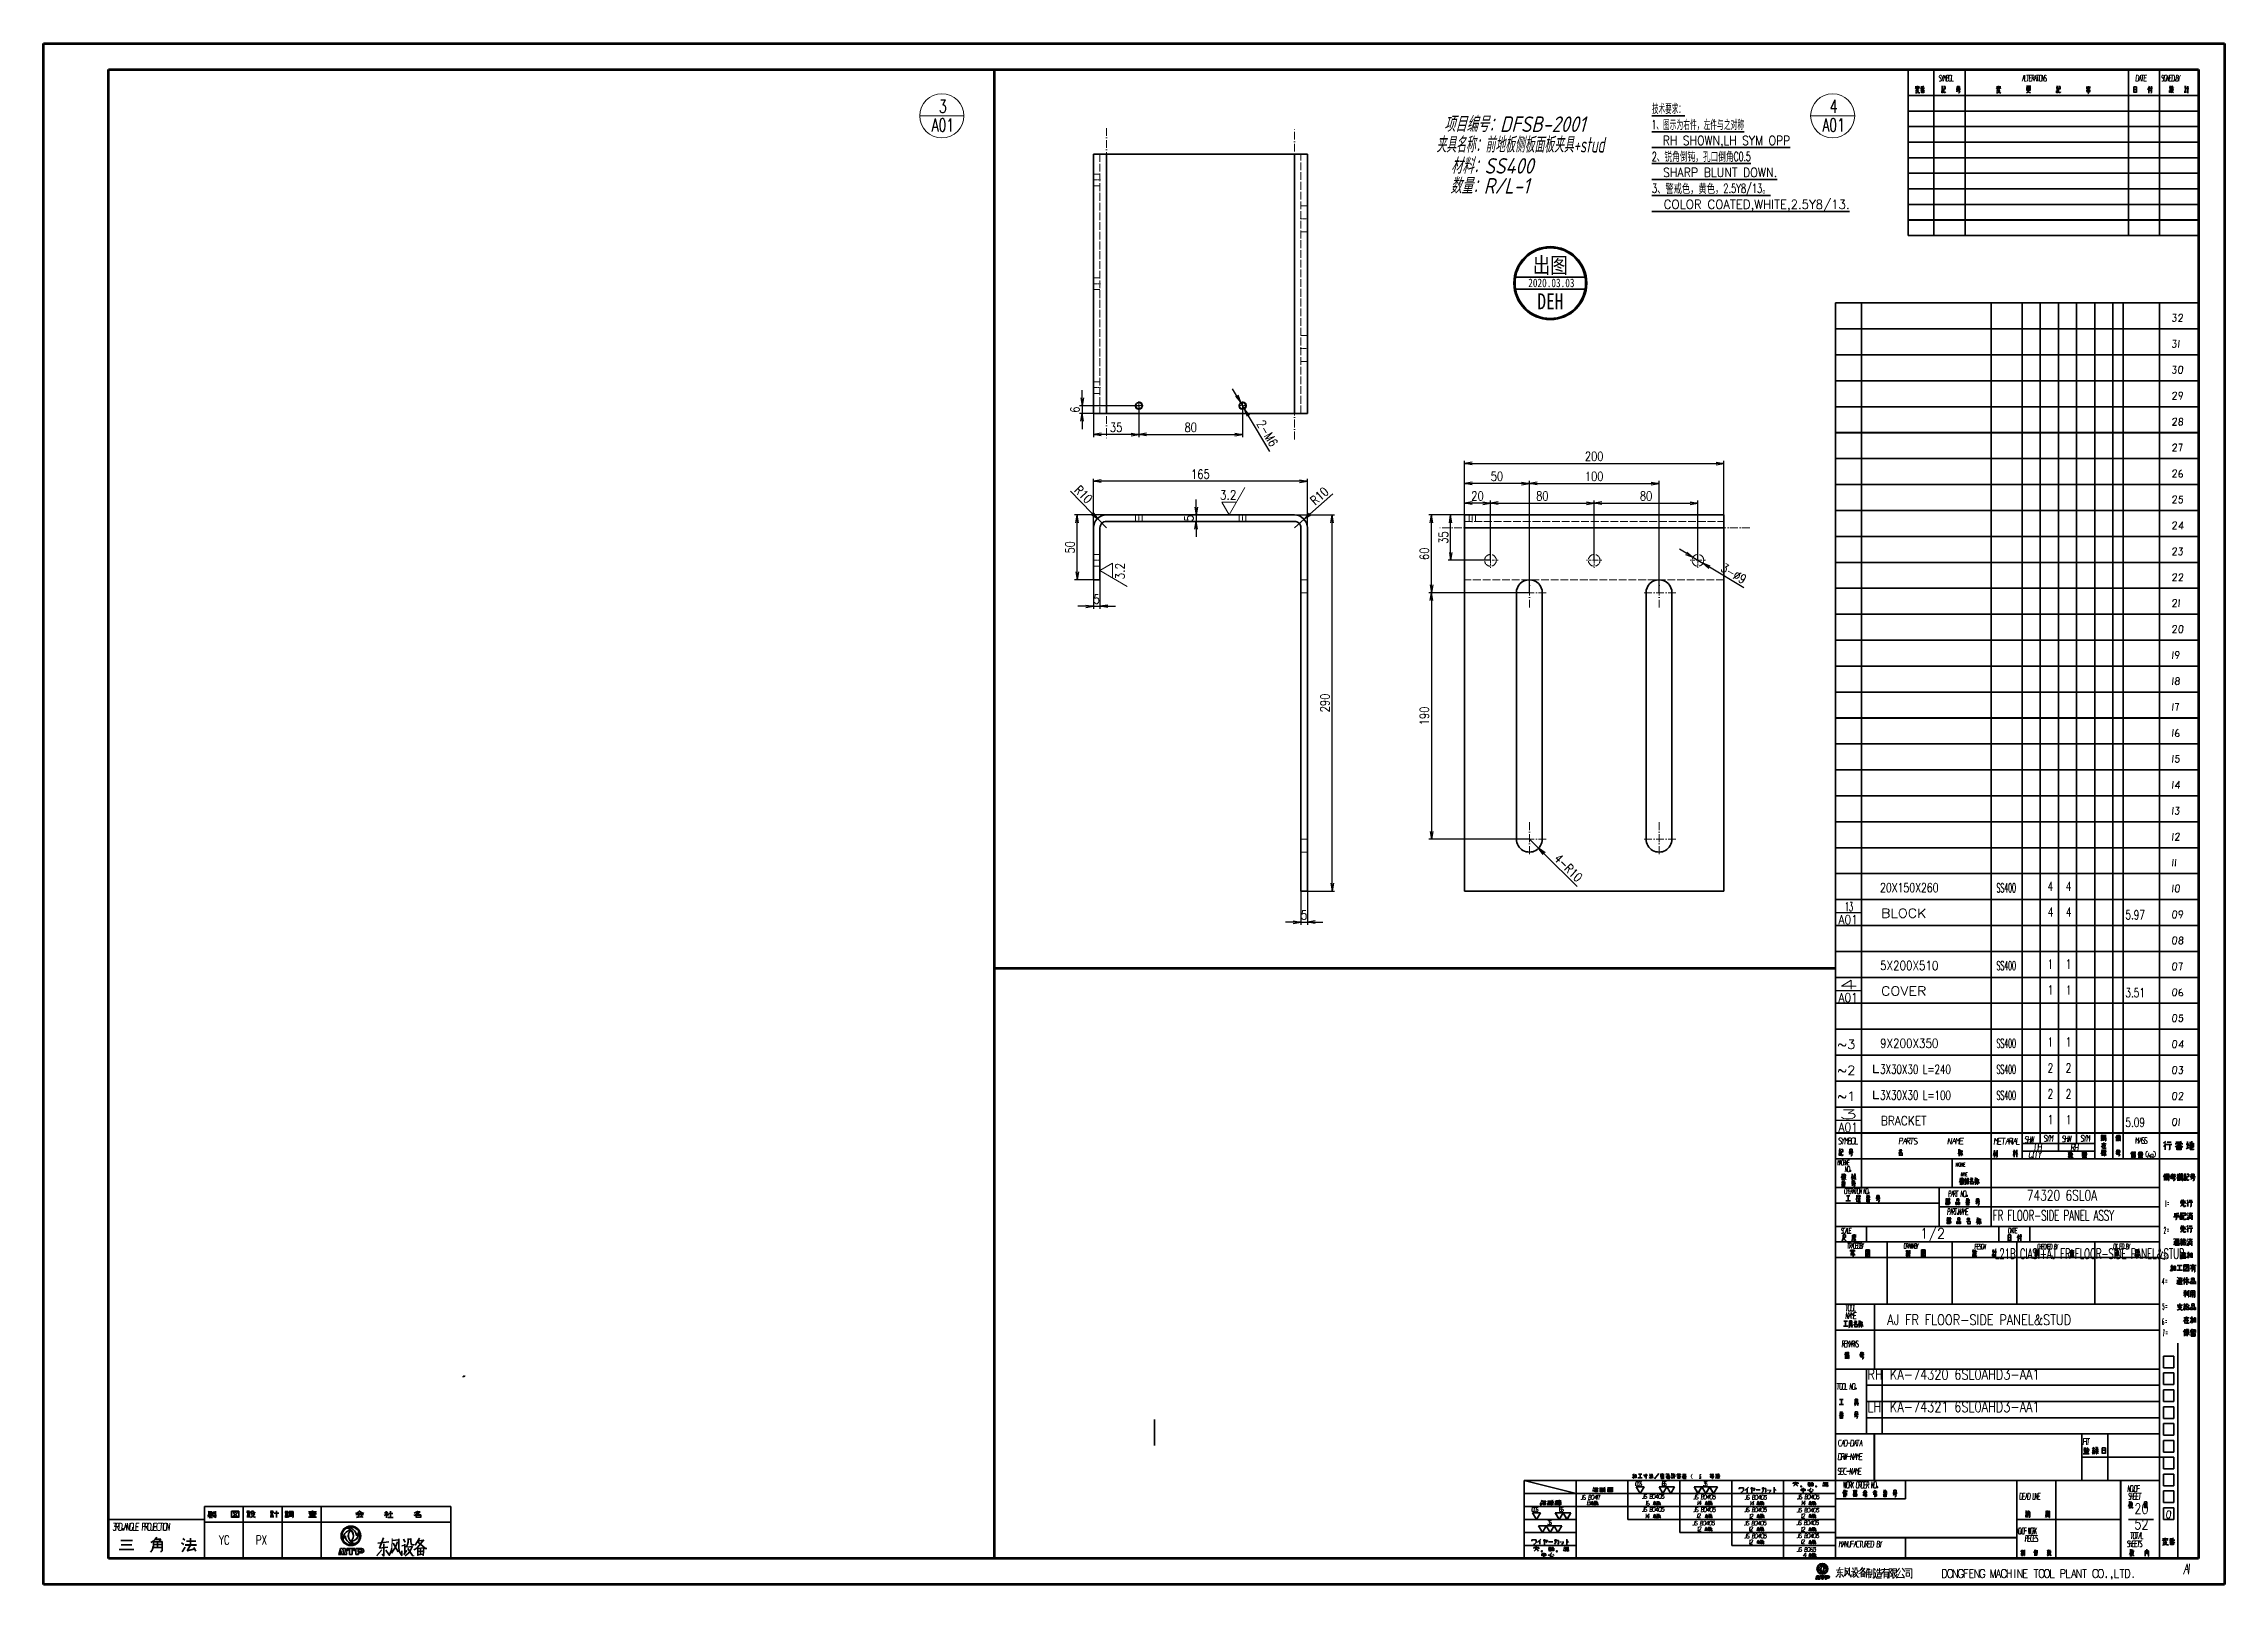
# Model space of a CAD drawing. Header units: millimetres. Extents: x 1333 to 104182, y -62616 to -5704.
# Drawn here: x 43597 to 45279, y -62591 to -61403 of the extents above; entities that cross this region are included whole.
import ezdxf
from ezdxf.enums import TextEntityAlignment as Align

# ---------------------------------------------------------------- set-up
doc = ezdxf.new("R2010")
doc.units = ezdxf.units.MM
doc.header["$LTSCALE"] = 0.5
doc.linetypes.add('DASHDOT', pattern=[18.5, 12, -3, 0.5, -3])
doc.linetypes.add('DASHED', pattern=[15, 12, -3])
for name, color, linetype in [('08', 1, 'Continuous'), ('11', 3, 'Continuous'), ('7标注层', 4, 'Continuous'), ('SHM_LABEL', 40, 'Continuous')]:
    doc.layers.add(name, color=color, linetype=linetype)
for name, color, linetype, lineweight in [('TEXT', 1, 'Continuous', 35), ('材质&数量层', 1, 'Continuous', 9), ('标注线', 3, 'Continuous', 18)]:
    doc.layers.add(name, color=color, linetype=linetype, lineweight=lineweight)
doc.styles.add('GB', font='gbeitc.shx', dxfattribs={"bigfont": 'gbcbig.shx'})
doc.styles.add('KAI', font='simplex.shx', dxfattribs={"width": 0.8, "bigfont": 'extfont.shx'})
doc.styles.get("Standard").update_dxf_attribs({"font": 'simplex.shx'})
doc.styles.add('国标', font='simfang.ttf', dxfattribs={"width": 0.8})
doc.dimstyles.new('KAI-2', dxfattribs={"dimscale": 2, "dimtxt": 3.5, "dimasz": 3, "dimexe": 1, "dimexo": 0, "dimgap": 1, "dimtad": 1, "dimtoh": 1, "dimdsep": 46, "dimtxsty": 'KAI', "dimblk1": 'OPEN', "dimblk2": 'OPEN', "dimsah": 1, "dimcen": 0, "dimclrd": 7, "dimclre": 7, "dimclrt": 140, "dimazin": 2, "dimtfac": 0.7, "dimtix": 1, "dimtmove": 1, "dimatfit": 3, "dimldrblk": 'OPEN', "dimfxl": 0, "dimtvp": 1, "dimtolj": 2, "dimarcsym": 0})

msp = doc.modelspace()

# ---------------------------------------------------------------- texts
at = {"color": 3, "lineweight": 13}
for s, width, p, p2 in [('技术要求：', 0.918189, (44837.944, -61456.424), (44863.347, -61456.424)), ('1、图示为右件，左件与之对称', 0.878136, (44837.944, -61468.73), (44909.073, -61468.73)), ('  RH SHOWN,LH SYM OPP', 0.765743, (44837.944, -61481.037), (44944.637, -61481.037)), ('2、锐角倒钝，孔口倒角C0.5', 0.862751, (44837.944, -61493.343), (44914.153, -61493.343)), ('3、警戒色，黄色，2.5Y8/13。', 0.849396, (44837.944, -61517.956), (44929.395, -61517.956)), ('  SHARP BLUNT DOWN.', 0.776399, (44837.944, -61505.65), (44934.476, -61505.65)), ('  COLOR COATED,WHITE,2.5Y8/13.', 0.840548, (44837.944, -61530.262), (44990.363, -61530.262)), ('3.2', 0.880907, (44504.696, -61754.305), (44517.616, -61754.305))]:
    msp.add_text(s, height=7, dxfattribs=dict(at, width=width)).set_placement(p, p2, align=Align.FIT)
at = {"color": 3, "lineweight": 13, "width": 0.880907}
msp.add_text('3.2', height=7, rotation=90.000008, dxfattribs=at).set_placement((44431.096, -61816.05), (44431.096, -61803.13), align=Align.FIT)
at = {"layer": 'SHM_LABEL'}
for s, width, p, p2 in [('13', 0.629294, (44986.779, -62071.855), (44993.072, -62071.855)), ('SS400', 0.478723, (45103.708, -62057.235), (45118.708, -62057.235)), ('A01', 0.957447, (44981.835, -62081.855), (44996.835, -62081.855)), ('BLOCK', 1.105263, (45014.616, -62076.825), (45049.616, -62076.825)), ('5.97', 0.703125, (45203.159, -62078.083), (45218.159, -62078.083)), ('SS400', 0.478723, (45103.708, -62117.235), (45118.708, -62117.235)), ('4', 3, (44981.835, -62131.855), (44996.835, -62131.855)), ('COVER', 1.09375, (45014.616, -62136.825), (45049.616, -62136.825)), ('3.51', 0.818182, (45203.159, -62138.083), (45218.159, -62138.083)), ('A01', 0.957447, (44981.835, -62141.855), (44996.835, -62141.855)), ('SS400', 0.478723, (45103.708, -62177.235), (45118.708, -62177.235)), ('SS400', 0.478723, (45103.708, -62197.235), (45118.708, -62197.235)), ('SS400', 0.478723, (45103.708, -62217.235), (45118.708, -62217.235)), ('3', 3.214286, (44981.835, -62231.855), (44996.835, -62231.855)), ('BRACKET', 0.755396, (45014.616, -62236.825), (45049.616, -62236.825)), ('5.09', 0.714286, (45203.159, -62238.083), (45218.159, -62238.083)), ('A01', 0.957447, (44981.835, -62241.855), (44996.835, -62241.855))]:
    msp.add_text(s, height=7, dxfattribs=dict(at, width=width)).set_placement(p, p2, align=Align.FIT)
for s, rotation, width, p, p2 in [('20X150X260', 359.889631, 0.711902, (45013.883, -62057.094), (45058.97, -62057.181)), ('5X200X510', 359.889631, 0.795655, (45013.883, -62117.094), (45058.97, -62117.181)), ('9X200X350', 359.889631, 0.777364, (45013.883, -62177.094), (45058.97, -62177.181)), ('3X30X30 L=240', 359.909008, 0.640879, (45013.883, -62197.094), (45068.572, -62197.181)), ('3X30X30 L=100', 359.909008, 0.651052, (45013.883, -62217.094), (45068.572, -62217.181))]:
    msp.add_text(s, height=7, rotation=rotation, dxfattribs=dict(at, width=width)).set_placement(p, p2, align=Align.FIT)
at = {"layer": 'SHM_LABEL', "width": 0.7}
for s, p in [('4', (45145.263, -62052.588)), ('4', (45159.263, -62052.588)), ('4', (45145.373, -62072.478)), ('4', (45159.373, -62072.478)), ('1', (45145.263, -62112.588)), ('1', (45159.263, -62112.588)), ('1', (45145.373, -62132.478)), ('1', (45159.373, -62132.478)), ('1', (45145.263, -62172.588)), ('1', (45159.263, -62172.588)), ('2', (45145.263, -62192.588)), ('2', (45159.263, -62192.588)), ('2', (45145.263, -62212.588)), ('2', (45159.263, -62212.588)), ('1', (45145.373, -62232.478)), ('1', (45159.373, -62232.478))]:
    msp.add_text(s, height=7, dxfattribs=at).set_placement(p, align=Align.MIDDLE_CENTER)
at = {"layer": 'SHM_LABEL', "width": 1.066067}
for s, p in [('~3', (44987.842, -62177.941)), ('~2', (44987.842, -62197.941)), ('~1', (44987.842, -62217.941))]:
    msp.add_text(s, height=7, dxfattribs=at).set_placement(p, align=Align.CENTER)
at = {"layer": 'SHM_LABEL', "style": 'KAI'}
for s, width, p in [('74320 6SL0A', 0.75, (45127.167, -62297.261)), ('FR FLOOR-SIDE PANEL ASSY', 0.6, (45100.931, -62312.711)), ('RH', 0.8, (45004.173, -62435.325)), ('KA-74320 6SL0AHD3-AA1', 0.8, (45021.462, -62435.325)), ('LH', 0.8, (45004.173, -62460.325)), ('KA-74321 6SL0AHD3-AA1', 0.8, (45021.462, -62460.325))]:
    msp.add_text(s, height=8, dxfattribs=dict(at, width=width)).set_placement(p, align=Align.BOTTOM_LEFT)
at = {"layer": 'SHM_LABEL', "style": 'KAI', "width": 0.9}
msp.add_text('1/2', height=8, dxfattribs=at).set_placement((45054.462, -62320.825), align=Align.MIDDLE)
at = {"layer": 'SHM_LABEL', "width": 0.6}
msp.add_text('L21B CIASI+AJ FR FLOOR-SIDE PANEL&STUD', height=8, dxfattribs=at).set_placement((45102.399, -62342.276), align=Align.BOTTOM_LEFT)
at = {"layer": 'SHM_LABEL', "style": 'KAI', "width": 0.8}
msp.add_text('AJ FR FLOOR-SIDE PANEL&STUD', height=8, dxfattribs=at).set_placement((45019.462, -62390.825))
for s, p in [('20', (45215.462, -62538.825)), ('52', (45215.462, -62550.825))]:
    msp.add_text(s, height=8, dxfattribs=at).set_placement(p, align=Align.BOTTOM_CENTER)
at = {"layer": 'SHM_LABEL', "width": 0.7}
for s, p in [('YC', (43740.968, -62556.634)), ('PX', (43769.81, -62556.634))]:
    msp.add_text(s, height=7, dxfattribs=at).set_placement(p, align=Align.MIDDLE_RIGHT)
at = {"layer": 'TEXT', "linetype": 'Continuous', "lineweight": 9, "width": 0.7}
for s, p in [('3', (44291.016, -61456.198)), ('4', (44978.047, -61456.198)), ('A01', (44291.016, -61470.612)), ('A01', (44978.047, -61470.612))]:
    msp.add_text(s, height=10, dxfattribs=at).set_placement(p, align=Align.CENTER)
at = {"layer": '材质&数量层', "style": 'GB'}
for s, p in [('项目编号：DFSB-2001', (44732.039, -61464.273)), ('材料：SS400', (44714.72, -61496.479)), ('数量：R/L-1', (44712.827, -61511.886))]:
    msp.add_text(s, height=12, dxfattribs=at).set_placement(p, align=Align.MIDDLE)
at = {"layer": '材质&数量层', "style": 'GB', "width": 0.7}
msp.add_text('夹具名称：前地板侧板面板夹具+stud', height=12, dxfattribs=at).set_placement((44736.49, -61480.156), align=Align.MIDDLE)

# ---------------------------------------------------------------- blocks, each defined once
blk = doc.blocks.new('_Open')
at = {"color": 0, "linetype": 'ByBlock', "lineweight": -2}
for p, q in [((-1, 0.17), (0, 0)), ((-1, -0.17), (0, 0)), ((0, 0), (-1, 0))]:
    blk.add_line(p, q, dxfattribs=at)
blk = doc.blocks.new('*D79')
at = {"layer": '7标注层', "color": 7, "lineweight": -2, "transparency": 16777216}
for p, q in [((44407.2, -61816.2), (44407.2, -61838.7)), ((44412.2, -61816.2), (44412.2, -61838.7)), ((44401.2, -61836.7), (44395.2, -61836.7)), ((44407.2, -61836.7), (44412.2, -61836.7)), ((44418.2, -61836.7), (44424.2, -61836.7))]:
    blk.add_line(p, q, dxfattribs=at)
at = {"layer": 'Defpoints', "color": 0, "transparency": 16777216}
for p in [(44407.2, -61816.2), (44412.2, -61816.2), (44412.2, -61836.7)]:
    blk.add_point(p, dxfattribs=at)
at = {"layer": '7标注层', "color": 7, "lineweight": -2, "transparency": 16777216, "xscale": 6, "yscale": 6, "zscale": 6}
blk.add_blockref('_Open', (44407.2, -61836.7), dxfattribs=at)
at = {"layer": '7标注层', "color": 7, "lineweight": -2, "transparency": 16777216, "xscale": 6, "yscale": 6, "zscale": 6, "rotation": 180}
blk.add_blockref('_Open', (44412.2, -61836.7), dxfattribs=at)
at = {"layer": '7标注层', "color": 140, "transparency": 16777216, "insert": (44409.7, -61831.2), "char_height": 7, "attachment_point": 5, "style": 'KAI'}
blk.add_mtext('\\A2;5', dxfattribs=at)
blk = doc.blocks.new('*D80')
at = {"layer": '7标注层', "color": 7, "lineweight": -2, "transparency": 16777216}
for p, q in [((44567.2, -62056.2), (44567.2, -62082.2)), ((44572.2, -62056.2), (44572.2, -62082.2)), ((44561.2, -62080.2), (44555.2, -62080.2)), ((44567.2, -62080.2), (44572.2, -62080.2)), ((44578.2, -62080.2), (44584.2, -62080.2))]:
    blk.add_line(p, q, dxfattribs=at)
at = {"layer": 'Defpoints', "color": 0, "transparency": 16777216}
for p in [(44567.2, -62056.2), (44572.2, -62056.2), (44572.2, -62080.2)]:
    blk.add_point(p, dxfattribs=at)
at = {"layer": '7标注层', "color": 7, "lineweight": -2, "transparency": 16777216, "xscale": 6, "yscale": 6, "zscale": 6}
blk.add_blockref('_Open', (44567.2, -62080.2), dxfattribs=at)
at = {"layer": '7标注层', "color": 7, "lineweight": -2, "transparency": 16777216, "xscale": 6, "yscale": 6, "zscale": 6, "rotation": 180}
blk.add_blockref('_Open', (44572.2, -62080.2), dxfattribs=at)
at = {"layer": '7标注层', "color": 140, "transparency": 16777216, "insert": (44569.7, -62074.7), "char_height": 7, "attachment_point": 5, "style": 'KAI'}
blk.add_mtext('\\A2;5', dxfattribs=at)
blk = doc.blocks.new('*D81')
at = {"layer": '7标注层', "color": 7, "lineweight": -2, "transparency": 16777216}
for p, q in [((44562.2, -61766.2), (44593.2, -61766.2)), ((44591.2, -62050.2), (44591.2, -61772.2)), ((44572.2, -62056.2), (44593.2, -62056.2))]:
    blk.add_line(p, q, dxfattribs=at)
at = {"layer": 'Defpoints', "color": 0, "transparency": 16777216}
for p in [(44562.2, -61766.2), (44591.2, -61766.2), (44572.2, -62056.2)]:
    blk.add_point(p, dxfattribs=at)
at = {"layer": '7标注层', "color": 7, "lineweight": -2, "transparency": 16777216, "xscale": 6, "yscale": 6, "zscale": 6}
for p, rotation in [((44591.2, -61766.2), 90), ((44591.2, -62056.2), 270)]:
    blk.add_blockref('_Open', p, dxfattribs=dict(at, rotation=rotation))
at = {"layer": '7标注层', "color": 140, "transparency": 16777216, "insert": (44585.7, -61911.2), "char_height": 7, "attachment_point": 5, "rotation": 90, "style": 'KAI'}
blk.add_mtext('\\A2;290', dxfattribs=at)
blk = doc.blocks.new('*D82')
at = {"layer": '7标注层', "color": 7, "lineweight": -2, "transparency": 16777216}
for p, q in [((44407.2, -61776.2), (44407.2, -61738.3)), ((44566.2, -61740.3), (44413.2, -61740.3)), ((44572.2, -61776.2), (44572.2, -61738.3))]:
    blk.add_line(p, q, dxfattribs=at)
at = {"layer": 'Defpoints', "color": 0, "transparency": 16777216}
for p in [(44407.2, -61740.3), (44407.2, -61776.2), (44572.2, -61776.2)]:
    blk.add_point(p, dxfattribs=at)
at = {"layer": '7标注层', "color": 7, "lineweight": -2, "transparency": 16777216, "xscale": 6, "yscale": 6, "zscale": 6, "rotation": 180}
blk.add_blockref('_Open', (44407.2, -61740.3), dxfattribs=at)
at = {"layer": '7标注层', "color": 7, "lineweight": -2, "transparency": 16777216, "xscale": 6, "yscale": 6, "zscale": 6}
blk.add_blockref('_Open', (44572.2, -61740.3), dxfattribs=at)
at = {"layer": '7标注层', "color": 140, "transparency": 16777216, "insert": (44489.7, -61734.8), "char_height": 7, "attachment_point": 5, "style": 'KAI'}
blk.add_mtext('\\A2;165', dxfattribs=at)
blk = doc.blocks.new('*D83')
at = {"layer": '7标注层', "color": 7, "lineweight": -2, "transparency": 16777216}
for p, q in [((44417.2, -61766.2), (44392.6, -61766.2)), ((44394.6, -61810.2), (44394.6, -61772.2)), ((44407.2, -61816.2), (44392.6, -61816.2))]:
    blk.add_line(p, q, dxfattribs=at)
at = {"layer": 'Defpoints', "color": 0, "transparency": 16777216}
for p in [(44394.6, -61766.2), (44417.2, -61766.2), (44407.2, -61816.2)]:
    blk.add_point(p, dxfattribs=at)
at = {"layer": '7标注层', "color": 7, "lineweight": -2, "transparency": 16777216, "xscale": 6, "yscale": 6, "zscale": 6}
for p, rotation in [((44394.6, -61766.2), 90), ((44394.6, -61816.2), 270)]:
    blk.add_blockref('_Open', p, dxfattribs=dict(at, rotation=rotation))
at = {"layer": '7标注层', "color": 140, "transparency": 16777216, "insert": (44389.1, -61791.2), "char_height": 7, "attachment_point": 5, "rotation": 90, "style": 'KAI'}
blk.add_mtext('\\A2;50', dxfattribs=at)
blk = doc.blocks.new('*D84')
at = {"layer": '7标注层', "color": 7, "lineweight": -2, "transparency": 16777216}
for p, q in [((44486.3, -61760.2), (44486.3, -61754.2)), ((44479.9, -61766.2), (44488.3, -61766.2)), ((44479.9, -61771.2), (44488.3, -61771.2)), ((44486.3, -61766.2), (44486.3, -61771.2)), ((44486.3, -61777.2), (44486.3, -61783.2))]:
    blk.add_line(p, q, dxfattribs=at)
at = {"layer": 'Defpoints', "color": 0, "transparency": 16777216}
for p in [(44479.9, -61766.2), (44479.9, -61771.2), (44486.3, -61771.2)]:
    blk.add_point(p, dxfattribs=at)
at = {"layer": '7标注层', "color": 7, "lineweight": -2, "transparency": 16777216, "xscale": 6, "yscale": 6, "zscale": 6}
for p, rotation in [((44486.3, -61766.2), 270), ((44486.3, -61771.2), 90)]:
    blk.add_blockref('_Open', p, dxfattribs=dict(at, rotation=rotation))
at = {"layer": '7标注层', "color": 140, "transparency": 16777216, "insert": (44480.8, -61768.7), "char_height": 7, "attachment_point": 5, "rotation": 90, "style": 'KAI'}
blk.add_mtext('\\A2;5', dxfattribs=at)
blk = doc.blocks.new('*D85')
at = {"layer": '7标注层', "color": 7, "lineweight": -2, "transparency": 16777216}
for p, q in [((44389.4, -61748), (44406, -61764.8)), ((44417.2, -61776.2), (44410.2, -61769.1))]:
    blk.add_line(p, q, dxfattribs=at)
at = {"layer": 'Defpoints', "color": 0, "transparency": 16777216}
for p in [(44410.2, -61769.1), (44417.2, -61776.2)]:
    blk.add_point(p, dxfattribs=at)
at = {"layer": '7标注层', "color": 7, "lineweight": -2, "transparency": 16777216, "xscale": 6, "yscale": 6, "zscale": 6, "rotation": 314.5239668785746}
blk.add_blockref('_Open', (44410.2, -61769.1), dxfattribs=at)
at = {"layer": '7标注层', "color": 140, "transparency": 16777216, "insert": (44399.5, -61750.4), "char_height": 7, "attachment_point": 5, "rotation": 314.524, "style": 'KAI'}
blk.add_mtext('\\A2;R10', dxfattribs=at)
blk = doc.blocks.new('*D86')
at = {"layer": '7标注层', "color": 7, "lineweight": -2, "transparency": 16777216}
for p, q in [((44591.8, -61749.9), (44574.1, -61765.6)), ((44562.2, -61776.2), (44569.7, -61769.6))]:
    blk.add_line(p, q, dxfattribs=at)
at = {"layer": 'Defpoints', "color": 0, "transparency": 16777216}
for p in [(44562.2, -61776.2), (44569.7, -61769.6)]:
    blk.add_point(p, dxfattribs=at)
at = {"layer": '7标注层', "color": 7, "lineweight": -2, "transparency": 16777216, "xscale": 6, "yscale": 6, "zscale": 6, "rotation": 221.6677082133668}
blk.add_blockref('_Open', (44569.7, -61769.6), dxfattribs=at)
at = {"layer": '7标注层', "color": 140, "transparency": 16777216, "insert": (44581.5, -61751.6), "char_height": 7, "attachment_point": 5, "rotation": 41.6677, "style": 'KAI'}
blk.add_mtext('\\A2;R10', dxfattribs=at)
blk = doc.blocks.new('*D87')
at = {"layer": '7标注层', "color": 7, "lineweight": -2, "transparency": 16777216}
for p, q in [((44693.4, -61766.2), (44693.4, -61724.5)), ((44699.4, -61726.5), (44887.4, -61726.5)), ((44893.4, -61766.2), (44893.4, -61724.5))]:
    blk.add_line(p, q, dxfattribs=at)
at = {"layer": 'Defpoints', "color": 0, "transparency": 16777216}
for p in [(44893.4, -61726.5), (44693.4, -61766.2), (44893.4, -61766.2)]:
    blk.add_point(p, dxfattribs=at)
at = {"layer": '7标注层', "color": 7, "lineweight": -2, "transparency": 16777216, "xscale": 6, "yscale": 6, "zscale": 6, "rotation": 180}
blk.add_blockref('_Open', (44693.4, -61726.5), dxfattribs=at)
at = {"layer": '7标注层', "color": 7, "lineweight": -2, "transparency": 16777216, "xscale": 6, "yscale": 6, "zscale": 6}
blk.add_blockref('_Open', (44893.4, -61726.5), dxfattribs=at)
at = {"layer": '7标注层', "color": 140, "transparency": 16777216, "insert": (44793.4, -61721), "char_height": 7, "attachment_point": 5, "style": 'KAI'}
blk.add_mtext('\\A2;200', dxfattribs=at)
blk = doc.blocks.new('*D88')
at = {"layer": '7标注层', "color": 7, "lineweight": -2, "transparency": 16777216}
for p, q in [((44693.4, -61766.2), (44693.4, -61755.1)), ((44707.4, -61757.1), (44699.4, -61757.1)), ((44713.4, -61801.2), (44713.4, -61755.1))]:
    blk.add_line(p, q, dxfattribs=at)
at = {"layer": 'Defpoints', "color": 0, "transparency": 16777216}
for p in [(44693.4, -61757.1), (44693.4, -61766.2), (44713.4, -61801.2)]:
    blk.add_point(p, dxfattribs=at)
at = {"layer": '7标注层', "color": 7, "lineweight": -2, "transparency": 16777216, "xscale": 6, "yscale": 6, "zscale": 6, "rotation": 180}
blk.add_blockref('_Open', (44693.4, -61757.1), dxfattribs=at)
at = {"layer": '7标注层', "color": 7, "lineweight": -2, "transparency": 16777216, "xscale": 6, "yscale": 6, "zscale": 6}
blk.add_blockref('_Open', (44713.4, -61757.1), dxfattribs=at)
at = {"layer": '7标注层', "color": 140, "transparency": 16777216, "insert": (44703.4, -61751.6), "char_height": 7, "attachment_point": 5, "style": 'KAI'}
blk.add_mtext('\\A2;20', dxfattribs=at)
blk = doc.blocks.new('*D89')
at = {"layer": '7标注层', "color": 7, "lineweight": -2, "transparency": 16777216}
for p, q in [((44693.4, -61766.2), (44680.7, -61766.2)), ((44682.7, -61795.2), (44682.7, -61772.2)), ((44713.4, -61801.2), (44680.7, -61801.2))]:
    blk.add_line(p, q, dxfattribs=at)
at = {"layer": 'Defpoints', "color": 0, "transparency": 16777216}
for p in [(44682.7, -61766.2), (44693.4, -61766.2), (44713.4, -61801.2)]:
    blk.add_point(p, dxfattribs=at)
at = {"layer": '7标注层', "color": 7, "lineweight": -2, "transparency": 16777216, "xscale": 6, "yscale": 6, "zscale": 6}
for p, rotation in [((44682.7, -61766.2), 90), ((44682.7, -61801.2), 270)]:
    blk.add_blockref('_Open', p, dxfattribs=dict(at, rotation=rotation))
at = {"layer": '7标注层', "color": 140, "transparency": 16777216, "insert": (44677.2, -61783.7), "char_height": 7, "attachment_point": 5, "rotation": 90, "style": 'KAI'}
blk.add_mtext('\\A2;35', dxfattribs=at)
blk = doc.blocks.new('*D90')
at = {"layer": '7标注层', "color": 7, "lineweight": -2, "transparency": 16777216}
for p, q in [((44713.4, -61801.2), (44713.4, -61755.1)), ((44719.4, -61757.1), (44787.4, -61757.1)), ((44793.4, -61801.2), (44793.4, -61755.1))]:
    blk.add_line(p, q, dxfattribs=at)
at = {"layer": 'Defpoints', "color": 0, "transparency": 16777216}
for p in [(44793.4, -61757.1), (44713.4, -61801.2), (44793.4, -61801.2)]:
    blk.add_point(p, dxfattribs=at)
at = {"layer": '7标注层', "color": 7, "lineweight": -2, "transparency": 16777216, "xscale": 6, "yscale": 6, "zscale": 6, "rotation": 180}
blk.add_blockref('_Open', (44713.4, -61757.1), dxfattribs=at)
at = {"layer": '7标注层', "color": 7, "lineweight": -2, "transparency": 16777216, "xscale": 6, "yscale": 6, "zscale": 6}
blk.add_blockref('_Open', (44793.4, -61757.1), dxfattribs=at)
at = {"layer": '7标注层', "color": 140, "transparency": 16777216, "insert": (44753.4, -61751.6), "char_height": 7, "attachment_point": 5, "style": 'KAI'}
blk.add_mtext('\\A2;80', dxfattribs=at)
blk = doc.blocks.new('*D91')
at = {"layer": '7标注层', "color": 7, "lineweight": -2, "transparency": 16777216}
for p, q in [((44793.4, -61801.2), (44793.4, -61755.1)), ((44799.4, -61757.1), (44867.4, -61757.1)), ((44873.4, -61801.2), (44873.4, -61755.1))]:
    blk.add_line(p, q, dxfattribs=at)
at = {"layer": 'Defpoints', "color": 0, "transparency": 16777216}
for p in [(44873.4, -61757.1), (44793.4, -61801.2), (44873.4, -61801.2)]:
    blk.add_point(p, dxfattribs=at)
at = {"layer": '7标注层', "color": 7, "lineweight": -2, "transparency": 16777216, "xscale": 6, "yscale": 6, "zscale": 6, "rotation": 180}
blk.add_blockref('_Open', (44793.4, -61757.1), dxfattribs=at)
at = {"layer": '7标注层', "color": 7, "lineweight": -2, "transparency": 16777216, "xscale": 6, "yscale": 6, "zscale": 6}
blk.add_blockref('_Open', (44873.4, -61757.1), dxfattribs=at)
at = {"layer": '7标注层', "color": 140, "transparency": 16777216, "insert": (44833.4, -61751.6), "char_height": 7, "attachment_point": 5, "style": 'KAI'}
blk.add_mtext('\\A2;80', dxfattribs=at)
blk = doc.blocks.new('*D92')
at = {"layer": '7标注层', "color": 7, "lineweight": -2, "transparency": 16777216}
for p, q in [((44693.4, -61766.2), (44693.4, -61739.9)), ((44737.4, -61741.9), (44699.4, -61741.9)), ((44743.4, -61826.2), (44743.4, -61739.9))]:
    blk.add_line(p, q, dxfattribs=at)
at = {"layer": 'Defpoints', "color": 0, "transparency": 16777216}
for p in [(44693.4, -61741.9), (44693.4, -61766.2), (44743.4, -61826.2)]:
    blk.add_point(p, dxfattribs=at)
at = {"layer": '7标注层', "color": 7, "lineweight": -2, "transparency": 16777216, "xscale": 6, "yscale": 6, "zscale": 6, "rotation": 180}
blk.add_blockref('_Open', (44693.4, -61741.9), dxfattribs=at)
at = {"layer": '7标注层', "color": 7, "lineweight": -2, "transparency": 16777216, "xscale": 6, "yscale": 6, "zscale": 6}
blk.add_blockref('_Open', (44743.4, -61741.9), dxfattribs=at)
at = {"layer": '7标注层', "color": 140, "transparency": 16777216, "insert": (44718.4, -61736.4), "char_height": 7, "attachment_point": 5, "style": 'KAI'}
blk.add_mtext('\\A2;50', dxfattribs=at)
blk = doc.blocks.new('*D93')
at = {"layer": '7标注层', "color": 7, "lineweight": -2, "transparency": 16777216}
for p, q in [((44693.4, -61766.2), (44665.9, -61766.2)), ((44667.9, -61820.2), (44667.9, -61772.2)), ((44743.4, -61826.2), (44665.9, -61826.2))]:
    blk.add_line(p, q, dxfattribs=at)
at = {"layer": 'Defpoints', "color": 0, "transparency": 16777216}
for p in [(44667.9, -61766.2), (44693.4, -61766.2), (44743.4, -61826.2)]:
    blk.add_point(p, dxfattribs=at)
at = {"layer": '7标注层', "color": 7, "lineweight": -2, "transparency": 16777216, "xscale": 6, "yscale": 6, "zscale": 6}
for p, rotation in [((44667.9, -61766.2), 90), ((44667.9, -61826.2), 270)]:
    blk.add_blockref('_Open', p, dxfattribs=dict(at, rotation=rotation))
at = {"layer": '7标注层', "color": 140, "transparency": 16777216, "insert": (44662.4, -61796.2), "char_height": 7, "attachment_point": 5, "rotation": 90, "style": 'KAI'}
blk.add_mtext('\\A2;60', dxfattribs=at)
blk = doc.blocks.new('*D94')
at = {"layer": '7标注层', "color": 7, "lineweight": -2, "transparency": 16777216}
for p, q in [((44743.4, -61826.2), (44743.4, -61739.9)), ((44749.4, -61741.9), (44837.4, -61741.9)), ((44843.4, -61826.2), (44843.4, -61739.9))]:
    blk.add_line(p, q, dxfattribs=at)
at = {"layer": 'Defpoints', "color": 0, "transparency": 16777216}
for p in [(44843.4, -61741.9), (44743.4, -61826.2), (44843.4, -61826.2)]:
    blk.add_point(p, dxfattribs=at)
at = {"layer": '7标注层', "color": 7, "lineweight": -2, "transparency": 16777216, "xscale": 6, "yscale": 6, "zscale": 6, "rotation": 180}
blk.add_blockref('_Open', (44743.4, -61741.9), dxfattribs=at)
at = {"layer": '7标注层', "color": 7, "lineweight": -2, "transparency": 16777216, "xscale": 6, "yscale": 6, "zscale": 6}
blk.add_blockref('_Open', (44843.4, -61741.9), dxfattribs=at)
at = {"layer": '7标注层', "color": 140, "transparency": 16777216, "insert": (44793.4, -61736.4), "char_height": 7, "attachment_point": 5, "style": 'KAI'}
blk.add_mtext('\\A2;100', dxfattribs=at)
blk = doc.blocks.new('*D95')
at = {"layer": '7标注层', "color": 7, "lineweight": -2, "transparency": 16777216}
for p, q in [((44743.4, -61826.2), (44665.9, -61826.2)), ((44667.9, -61832.2), (44667.9, -62010.2)), ((44743.4, -62016.2), (44665.9, -62016.2))]:
    blk.add_line(p, q, dxfattribs=at)
at = {"layer": 'Defpoints', "color": 0, "transparency": 16777216}
for p in [(44743.4, -61826.2), (44667.9, -62016.2), (44743.4, -62016.2)]:
    blk.add_point(p, dxfattribs=at)
at = {"layer": '7标注层', "color": 7, "lineweight": -2, "transparency": 16777216, "xscale": 6, "yscale": 6, "zscale": 6}
for p, rotation in [((44667.9, -61826.2), 90), ((44667.9, -62016.2), 270)]:
    blk.add_blockref('_Open', p, dxfattribs=dict(at, rotation=rotation))
at = {"layer": '7标注层', "color": 140, "transparency": 16777216, "insert": (44662.4, -61921.2), "char_height": 7, "attachment_point": 5, "rotation": 90, "style": 'KAI'}
blk.add_mtext('\\A2;190', dxfattribs=at)
blk = doc.blocks.new('*D96')
at = {"layer": '7标注层', "color": 7, "lineweight": -2, "transparency": 16777216}
for p, q in [((44407.2, -61688), (44407.2, -61706.2)), ((44442.2, -61682), (44442.2, -61706.2)), ((44436.2, -61704.2), (44413.2, -61704.2))]:
    blk.add_line(p, q, dxfattribs=at)
at = {"layer": 'Defpoints', "color": 0, "transparency": 16777216}
for p in [(44407.2, -61688), (44442.2, -61682), (44407.2, -61704.2)]:
    blk.add_point(p, dxfattribs=at)
at = {"layer": '7标注层', "color": 7, "lineweight": -2, "transparency": 16777216, "xscale": 6, "yscale": 6, "zscale": 6, "rotation": 180}
blk.add_blockref('_Open', (44407.2, -61704.2), dxfattribs=at)
at = {"layer": '7标注层', "color": 7, "lineweight": -2, "transparency": 16777216, "xscale": 6, "yscale": 6, "zscale": 6}
blk.add_blockref('_Open', (44442.2, -61704.2), dxfattribs=at)
at = {"layer": '7标注层', "color": 140, "transparency": 16777216, "insert": (44424.7, -61698.7), "char_height": 7, "attachment_point": 5, "style": 'KAI'}
blk.add_mtext('\\A2;35', dxfattribs=at)
blk = doc.blocks.new('*D97')
at = {"layer": '7标注层', "color": 7, "lineweight": -2, "transparency": 16777216}
for p, q in [((44398.4, -61676), (44398.4, -61670)), ((44442.2, -61682), (44396.4, -61682)), ((44407.2, -61688), (44396.4, -61688)), ((44398.4, -61682), (44398.4, -61688)), ((44398.4, -61694), (44398.4, -61700))]:
    blk.add_line(p, q, dxfattribs=at)
at = {"layer": 'Defpoints', "color": 0, "transparency": 16777216}
for p in [(44398.4, -61688), (44407.2, -61688), (44442.2, -61682)]:
    blk.add_point(p, dxfattribs=at)
at = {"layer": '7标注层', "color": 7, "lineweight": -2, "transparency": 16777216, "xscale": 6, "yscale": 6, "zscale": 6}
for p, rotation in [((44398.4, -61682), 270), ((44398.4, -61688), 90)]:
    blk.add_blockref('_Open', p, dxfattribs=dict(at, rotation=rotation))
at = {"layer": '7标注层', "color": 140, "transparency": 16777216, "insert": (44392.9, -61685), "char_height": 7, "attachment_point": 5, "rotation": 90, "style": 'KAI'}
blk.add_mtext('\\A2;6', dxfattribs=at)
blk = doc.blocks.new('*D98')
at = {"layer": '7标注层', "color": 7, "lineweight": -2, "transparency": 16777216}
for p, q in [((44442.2, -61682), (44442.2, -61706.2)), ((44522.2, -61682), (44522.2, -61706.2)), ((44448.2, -61704.2), (44516.2, -61704.2))]:
    blk.add_line(p, q, dxfattribs=at)
at = {"layer": 'Defpoints', "color": 0, "transparency": 16777216}
for p in [(44442.2, -61682), (44522.2, -61682), (44522.2, -61704.2)]:
    blk.add_point(p, dxfattribs=at)
at = {"layer": '7标注层', "color": 7, "lineweight": -2, "transparency": 16777216, "xscale": 6, "yscale": 6, "zscale": 6, "rotation": 180}
blk.add_blockref('_Open', (44442.2, -61704.2), dxfattribs=at)
at = {"layer": '7标注层', "color": 7, "lineweight": -2, "transparency": 16777216, "xscale": 6, "yscale": 6, "zscale": 6}
blk.add_blockref('_Open', (44522.2, -61704.2), dxfattribs=at)
at = {"layer": '7标注层', "color": 140, "transparency": 16777216, "insert": (44482.2, -61698.7), "char_height": 7, "attachment_point": 5, "style": 'KAI'}
blk.add_mtext('\\A2;80', dxfattribs=at)
blk = doc.blocks.new('*D99')
at = {"layer": '7标注层', "color": 7, "lineweight": -2, "transparency": 16777216}
for p, q in [((44517.6, -61674.2), (44514.5, -61669.1)), ((44520.7, -61679.4), (44523.7, -61684.6)), ((44543.2, -61717.3), (44526.8, -61689.7))]:
    blk.add_line(p, q, dxfattribs=at)
at = {"layer": 'Defpoints', "color": 0, "transparency": 16777216}
for p in [(44520.7, -61679.4), (44523.7, -61684.6)]:
    blk.add_point(p, dxfattribs=at)
at = {"layer": '7标注层', "color": 7, "lineweight": -2, "transparency": 16777216, "xscale": 6, "yscale": 6, "zscale": 6}
for p, rotation in [((44520.7, -61679.4), 300.7488075891718), ((44523.7, -61684.6), 120.7488075891718)]:
    blk.add_blockref('_Open', p, dxfattribs=dict(at, rotation=rotation))
at = {"layer": '7标注层', "color": 140, "transparency": 16777216, "insert": (44541.3, -61703.3), "char_height": 7, "attachment_point": 5, "rotation": 300.7488, "style": 'KAI'}
blk.add_mtext('\\A2;2-M6', dxfattribs=at)
blk = doc.blocks.new('*D100')
at = {"layer": '7标注层', "color": 7, "lineweight": -2, "transparency": 16777216}
for p, q in [((44864.4, -61795.8), (44859.3, -61792.7)), ((44869.5, -61798.9), (44877.3, -61803.5)), ((44908.8, -61822.5), (44882.4, -61806.6))]:
    blk.add_line(p, q, dxfattribs=at)
at = {"layer": 'Defpoints', "color": 0, "transparency": 16777216}
for p in [(44869.5, -61798.9), (44877.3, -61803.5)]:
    blk.add_point(p, dxfattribs=at)
at = {"layer": '7标注层', "color": 7, "lineweight": -2, "transparency": 16777216, "xscale": 6, "yscale": 6, "zscale": 6}
for p, rotation in [((44869.5, -61798.9), 328.9891964757238), ((44877.3, -61803.5), 148.9891964757237)]:
    blk.add_blockref('_Open', p, dxfattribs=dict(at, rotation=rotation))
at = {"layer": '7标注层', "color": 140, "transparency": 16777216, "insert": (44901, -61811.4), "char_height": 7, "attachment_point": 5, "rotation": 328.9892, "style": 'KAI'}
blk.add_mtext('\\A2;3-%%c9', dxfattribs=at)
blk = doc.blocks.new('*D101')
at = {"layer": '7标注层', "color": 7, "lineweight": -2, "transparency": 16777216}
for p, q in [((44743.4, -62016.2), (44750.5, -62023.2)), ((44780.3, -62052.7), (44754.8, -62027.5))]:
    blk.add_line(p, q, dxfattribs=at)
at = {"layer": 'Defpoints', "color": 0, "transparency": 16777216}
for p in [(44743.4, -62016.2), (44750.5, -62023.2)]:
    blk.add_point(p, dxfattribs=at)
at = {"layer": '7标注层', "color": 7, "lineweight": -2, "transparency": 16777216, "xscale": 6, "yscale": 6, "zscale": 6, "rotation": 135.3192108222434}
blk.add_blockref('_Open', (44750.5, -62023.2), dxfattribs=at)
at = {"layer": '7标注层', "color": 140, "transparency": 16777216, "insert": (44773.5, -62038.3), "char_height": 7, "attachment_point": 5, "rotation": 315.3192, "style": 'KAI'}
blk.add_mtext('\\A2;4-R10', dxfattribs=at)
blk = doc.blocks.new('ccd2')
at = {"color": 3, "lineweight": 13, "ltscale": 0.303109}
blk.add_line((53697.91, -20368.76), (53691.85, -20379.26), dxfattribs=at)
at = {"color": 3, "lineweight": 13, "ltscale": 0.141451}
for p, q in [((53697.91, -20368.76), (53700.74, -20373.66)), ((53700.74, -20373.66), (53695.08, -20373.66))]:
    blk.add_line(p, q, dxfattribs=at)
blk = doc.blocks.new('cct1')
at = {"color": 3, "lineweight": 13, "ltscale": 0.303109}
blk.add_line((53697.91, -20353.34), (53703.97, -20342.84), dxfattribs=at)
at = {"color": 3, "lineweight": 13, "ltscale": 0.141451}
for p, q in [((53697.91, -20353.34), (53695.08, -20348.44)), ((53695.08, -20348.44), (53700.74, -20348.44))]:
    blk.add_line(p, q, dxfattribs=at)
blk = doc.blocks.new('A$C32A078D3')
at = {"color": 1, "lineweight": 35, "ltscale": 0.012999}
for p, q in [((-157.63, 1.99), (-157.11, 1.99)), ((-153.45, 1.99), (-153.97, 1.99))]:
    blk.add_line(p, q, dxfattribs=at)
at = {"color": 1, "lineweight": 35, "ltscale": 0.033501}
for p, q in [((-157.56, 1.99), (-157.23, 3.29)), ((-155.91, 1.99), (-156.24, 3.29))]:
    blk.add_line(p, q, dxfattribs=at)
at = {"color": 1, "lineweight": 35, "ltscale": 0.015572}
blk.add_line((-157.27, 2.6), (-157.13, 1.99), dxfattribs=at)
at = {"color": 1, "lineweight": 35, "ltscale": 0.010399}
blk.add_line((-157.22, 3.29), (-156.8, 3.29), dxfattribs=at)
at = {"color": 1, "lineweight": 35, "ltscale": 0.02333}
blk.add_line((-157.17, 2.9), (-156.96, 1.99), dxfattribs=at)
at = {"color": 1, "lineweight": 35, "ltscale": 0.011699}
blk.add_line((-156.49, 1.99), (-156.96, 1.99), dxfattribs=at)
at = {"color": 1, "lineweight": 35, "ltscale": 0.007084}
blk.add_line((-156.8, 3.29), (-156.73, 3.02), dxfattribs=at)
at = {"color": 1, "lineweight": 35, "ltscale": 0.007197}
blk.add_line((-156.65, 3.29), (-156.73, 3.02), dxfattribs=at)
at = {"color": 1, "lineweight": 35, "ltscale": 0.003944}
blk.add_line((-156.63, 2.91), (-156.67, 2.76), dxfattribs=at)
at = {"color": 1, "lineweight": 35, "ltscale": 0.019706}
blk.add_line((-156.67, 2.76), (-156.49, 1.99), dxfattribs=at)
at = {"color": 1, "lineweight": 35, "ltscale": 0.010326}
blk.add_line((-156.24, 3.29), (-156.65, 3.29), dxfattribs=at)
at = {"color": 1, "lineweight": 35, "ltscale": 0.023684}
blk.add_line((-156.4, 1.99), (-156.63, 2.91), dxfattribs=at)
at = {"color": 1, "lineweight": 35, "ltscale": 0.012134}
blk.add_line((-155.91, 1.99), (-156.4, 1.99), dxfattribs=at)
at = {"color": 1, "lineweight": 35, "ltscale": 0.041595}
blk.add_line((-155.86, 3.29), (-154.2, 3.29), dxfattribs=at)
at = {"color": 1, "lineweight": 35, "ltscale": 0.011698}
for p, q in [((-155.86, 3.29), (-155.86, 2.83)), ((-154.2, 3.29), (-154.2, 2.83))]:
    blk.add_line(p, q, dxfattribs=at)
at = {"color": 1, "lineweight": 35, "ltscale": 0.016609}
for p, q in [((-155.86, 2.83), (-155.29, 3.16)), ((-154.2, 2.83), (-154.77, 3.16))]:
    blk.add_line(p, q, dxfattribs=at)
at = {"color": 1, "lineweight": 35, "ltscale": 0.029246}
for p, q in [((-155.29, 1.99), (-155.29, 3.16)), ((-154.77, 1.99), (-154.77, 3.16))]:
    blk.add_line(p, q, dxfattribs=at)
at = {"color": 1, "lineweight": 35, "ltscale": 0.012997}
blk.add_line((-155.29, 1.99), (-154.77, 1.99), dxfattribs=at)
at = {"color": 1, "lineweight": 35, "ltscale": 0.029897}
blk.add_line((-153.97, 3.29), (-152.78, 3.29), dxfattribs=at)
at = {"color": 1, "lineweight": 35, "ltscale": 0.032496}
blk.add_line((-153.97, 1.99), (-153.97, 3.29), dxfattribs=at)
at = {"color": 1, "lineweight": 35, "ltscale": 0.011917}
for p, q in [((-153.45, 3.09), (-152.98, 3.09)), ((-153.45, 2.57), (-152.98, 2.57))]:
    blk.add_line(p, q, dxfattribs=at)
at = {"color": 1, "lineweight": 35, "ltscale": 0.012998}
blk.add_line((-153.45, 2.57), (-153.45, 3.09), dxfattribs=at)
at = {"color": 1, "lineweight": 35, "ltscale": 0.016898}
blk.add_line((-153.45, 2.36), (-152.78, 2.36), dxfattribs=at)
at = {"color": 1, "lineweight": 35, "ltscale": 0.009099}
blk.add_line((-153.45, 1.99), (-153.45, 2.36), dxfattribs=at)
at = {"color": 7, "lineweight": 13}
for points in [[(-148.65, 4.02), (-149.84, 2.73)], [(-149.65, 5.51), (-146.96, 5.76)], [(-148.25, 6.67), (-149.25, 4.41)], [(-149.25, 4.41), (-147.26, 4.6)], [(-148.16, 2.6), (-148.6, 3.05)], [(-148.16, 5.38), (-148.16, 2.6)], [(-147.71, 3.96), (-146.96, 2.99)], [(-146.42, 3.83), (-146.91, 2.73)], [(-146.27, 4.35), (-146.42, 3.83)], [(-146.32, 3.31), (-145.37, 4.6)], [(-146.22, 6.54), (-146.27, 4.35)], [(-146.22, 6.09), (-144.63, 6.22)], [(-145.97, 5.51), (-144.73, 3.57)], [(-145.37, 4.6), (-144.93, 5.76)], [(-144.63, 6.47), (-144.63, 4.35)], [(-144.63, 4.35), (-144.43, 3.57)], [(-144.43, 3.57), (-143.88, 2.73)], [(-143.14, 5.05), (-143.88, 4.93)], [(-143.88, 2.73), (-143.88, 3.83)], [(-143.44, 6.35), (-143.04, 5.7)], [(-142.64, 3.89), (-143.39, 2.99)], [(-143.14, 3.31), (-143.14, 5.25)], [(-143.04, 2.67), (-142.29, 3.25)], [(-142.49, 5.18), (-142.84, 4.6)], [(-142.54, 4.6), (-141.5, 4.73)], [(-142.34, 5.7), (-142.49, 5.18)], [(-142.44, 4.35), (-141.3, 2.73)], [(-142.34, 6.54), (-142.34, 5.7)], [(-142.34, 6.28), (-141.7, 6.41)], [(-142.29, 3.25), (-141.85, 3.83)], [(-141.35, 4.86), (-141.85, 3.83)], [(-141.7, 6.54), (-141.7, 5.96)], [(-141.7, 5.96), (-141.65, 5.38)], [(-141.65, 5.38), (-141.45, 5.12)], [(-141.45, 5.12), (-140.95, 5.12)], [(-141.3, 2.73), (-140.9, 2.73)], [(-138.62, 6.22), (-139.36, 5.31), (-140.21, 4.47), (-140.95, 4.02)], [(-140.11, 5.83), (-140.7, 5.05)], [(-139.61, 6.6), (-140.11, 5.83)], [(-140.06, 4.47), (-140.06, 2.73)], [(-140.06, 4.35), (-138.67, 4.47)], [(-138.72, 3.05), (-140.06, 2.93)], [(-140.01, 5.96), (-138.72, 6.15)], [(-139.91, 5.7), (-138.17, 4.35), (-137.87, 4.35)], [(-139.91, 3.64), (-138.87, 3.7)], [(-139.36, 4.35), (-139.36, 3.05)], [(-138.62, 4.54), (-138.72, 2.73)], [(-137.77, 6.28), (-137.77, 5.51), (-138.17, 4.99)], [(-137.97, 4.73), (-136.38, 4.73)], [(-137.97, 2.67), (-137.97, 3.96), (-136.38, 3.96), (-136.38, 2.67), (-136.58, 2.67), (-136.78, 2.93)], [(-136.58, 5.76), (-137.77, 5.76)], [(-137.18, 2.41), (-137.18, 6.28)], [(-135.98, 3.7), (-135.98, 5.76)], [(-135.19, 6.28), (-135.19, 2.41), (-135.39, 2.41), (-135.59, 2.67)], [(-135.19, 4.47), (-134.59, 4.47), (-134.59, 3.18)], [(-135.19, 2.41), (-134.59, 3.18), (-134, 2.41), (-132.21, 2.41)], [(-134.59, 5.51), (-134.99, 6.02)], [(-134.2, 4.99), (-133.8, 5.51), (-133.8, 6.02)], [(-132.21, 4.47), (-134, 4.47)], [(-133.8, 5.51), (-132.21, 5.51)], [(-133, 6.28), (-133, 4.47)], [(-131.02, 6.28), (-131.02, 5.51), (-132.21, 3.96)], [(-129.23, 5.76), (-132.21, 5.76)], [(-131.22, 2.41), (-131.22, 4.73), (-129.63, 4.73), (-129.63, 2.41), (-129.82, 2.41), (-130.02, 2.67)], [(-131.22, 3.96), (-129.63, 3.96)], [(-129.63, 3.18), (-131.22, 3.18)], [(-129.23, 2.41), (-129.23, 6.02), (-128.23, 6.02), (-128.23, 5.51), (-128.83, 4.73), (-128.23, 3.96), (-128.23, 3.18), (-128.83, 3.18)], [(-128.04, 2.41), (-127.64, 2.41), (-127.24, 2.93)], [(-127.84, 4.47), (-126.45, 4.47), (-126.45, 6.02), (-127.84, 6.02), (-127.84, 2.41)], [(-126.45, 5.25), (-127.84, 5.25)], [(-126.25, 2.41), (-127.24, 3.7), (-127.24, 4.47)], [(-126.84, 3.18), (-126.25, 3.96)], [(-126.25, 4.99), (-125.25, 6.28)], [(-124.86, 5.25), (-126.05, 2.93), (-126.05, 2.67), (-123.47, 2.67)], [(-123.27, 4.99), (-124.26, 6.28)], [(-123.47, 2.41), (-123.47, 2.93), (-124.26, 3.96)], [(-120.88, 2.67), (-120.68, 2.41), (-120.49, 2.41), (-120.49, 6.02), (-123.27, 6.02)], [(-122.87, 5.25), (-121.28, 5.25)], [(-107.76, 5.77), (-108.73, 5.77), (-108.73, 2.57)], [(-108.73, 2.57), (-107.76, 2.57)], [(-107.79, 2.57), (-107.52, 2.68), (-107.31, 2.99), (-107.17, 3.3), (-107.07, 3.76)], [(-107.76, 5.77), (-107.52, 5.67), (-107.31, 5.41), (-107.17, 5.1), (-107.07, 4.64)], [(-107.07, 3.76), (-107.07, 4.64)], [(-104.58, 5.77), (-104.58, 2.57)], [(-104.58, 5.77), (-102.92, 2.57)], [(-102.92, 5.77), (-102.92, 2.57)], [(-102.54, 5), (-102.61, 4.53)], [(-102.61, 3.92), (-102.61, 4.53)], [(-102.61, 3.92), (-102.54, 3.45)], [(-102.54, 5), (-102.36, 5.41)], [(-102.54, 3.45), (-102.36, 2.99)], [(-102.36, 5.41), (-102.09, 5.67)], [(-102.36, 2.99), (-102.09, 2.68)], [(-101.81, 5.77), (-102.09, 5.67)], [(-102.09, 2.68), (-101.81, 2.57)], [(-101.81, 5.77), (-101.4, 5.77)], [(-101.4, 2.57), (-101.81, 2.57)], [(-101.4, 5.77), (-101.12, 5.67), (-100.84, 5.41), (-100.67, 5)], [(-101.4, 2.57), (-101.12, 2.68), (-100.84, 2.99), (-100.67, 3.45)], [(-100.67, 3.45), (-100.67, 3.86), (-101.36, 3.86)], [(-100.29, 5.77), (-98.77, 5.77)], [(-100.29, 5.77), (-100.29, 2.57)], [(-99.25, 4.28), (-100.29, 4.28)], [(-98.21, 5.77), (-96.69, 5.77)], [(-98.21, 5.77), (-98.21, 2.57), (-96.69, 2.57)], [(-97.18, 4.28), (-98.21, 4.28)], [(-96.28, 5.77), (-96.28, 2.57)], [(-96.28, 5.77), (-94.62, 2.57)], [(-94.62, 5.77), (-94.62, 2.57)], [(-94.24, 5), (-94.31, 4.53)], [(-94.31, 3.92), (-94.31, 4.53)], [(-94.31, 3.92), (-94.24, 3.45)], [(-94.24, 5), (-94.07, 5.41)], [(-94.24, 3.45), (-94.07, 2.99)], [(-94.07, 5.41), (-93.79, 5.67)], [(-94.07, 2.99), (-93.79, 2.68)], [(-93.51, 5.77), (-93.79, 5.67)], [(-93.79, 2.68), (-93.51, 2.57)], [(-93.51, 5.77), (-93.1, 5.77)], [(-93.1, 2.57), (-93.51, 2.57)], [(-93.1, 5.77), (-92.82, 5.67), (-92.54, 5.41), (-92.37, 5)], [(-93.1, 2.57), (-92.82, 2.68), (-92.54, 2.99), (-92.37, 3.45)], [(-92.37, 3.45), (-92.37, 3.86), (-93.06, 3.86)], [(-88.22, 5.77), (-89.15, 2.57), (-90.09, 5.77), (-90.09, 2.57)], [(-88.22, 5.77), (-88.22, 2.57)], [(-88.01, 2.57), (-87.08, 5.77), (-86.15, 2.57)], [(-87.7, 3.66), (-86.46, 3.66)], [(-85.94, 5), (-86.01, 4.53)], [(-86.01, 3.92), (-86.01, 4.53)], [(-86.01, 3.92), (-85.94, 3.45)], [(-85.94, 5), (-85.77, 5.41)], [(-85.94, 3.45), (-85.77, 2.99)], [(-85.77, 5.41), (-85.49, 5.67)], [(-85.77, 2.99), (-85.49, 2.68)], [(-85.21, 5.77), (-85.49, 5.67)], [(-85.49, 2.68), (-85.21, 2.57)], [(-85.21, 5.77), (-84.8, 5.77)], [(-84.8, 2.57), (-85.21, 2.57)], [(-84.8, 5.77), (-84.52, 5.67), (-84.24, 5.41), (-84.07, 5)], [(-84.8, 2.57), (-84.52, 2.68), (-84.24, 2.99), (-84.07, 3.45)], [(-83.83, 5.77), (-83.83, 2.57)], [(-82.17, 4.28), (-83.83, 4.28)], [(-82.17, 5.77), (-82.17, 2.57)], [(-80.86, 2.57), (-80.86, 5.77)], [(-79.68, 5.77), (-79.68, 2.57)], [(-79.68, 5.77), (-78.02, 2.57)], [(-78.02, 5.77), (-78.02, 2.57)], [(-77.47, 5.77), (-75.94, 5.77)], [(-77.47, 5.77), (-77.47, 2.57), (-75.94, 2.57)], [(-76.43, 4.28), (-77.47, 4.28)], [(-73.46, 5.77), (-71.8, 5.77)], [(-72.63, 2.57), (-72.63, 5.77)], [(-67.09, 5.77), (-67.09, 2.57), (-65.57, 2.57)], [(-61.91, 5.77), (-63.08, 5.77)], [(-63.08, 5.77), (-63.08, 2.57)], [(-63.08, 4.23), (-61.84, 4.23)], [(-61.91, 5.77), (-61.66, 5.62), (-61.42, 5.26), (-61.42, 4.74), (-61.59, 4.43), (-61.84, 4.23)], [(-60.87, 5.77), (-60.87, 2.57), (-59.35, 2.57)], [(-58.97, 2.57), (-58.03, 5.77), (-57.1, 2.57)], [(-58.65, 3.66), (-57.41, 3.66)], [(-56.86, 5.77), (-56.86, 2.57)], [(-56.86, 5.77), (-55.2, 2.57)], [(-55.2, 5.77), (-55.2, 2.57)], [(-54.78, 5.77), (-53.12, 5.77)], [(-53.95, 2.57), (-53.95, 5.77)], [(-50.67, 5), (-50.74, 4.53)], [(-50.74, 3.92), (-50.74, 4.53)], [(-50.74, 3.92), (-50.67, 3.45)], [(-50.67, 5), (-50.49, 5.41)], [(-50.67, 3.45), (-50.49, 2.99)], [(-50.49, 5.41), (-50.22, 5.67)], [(-50.49, 2.99), (-50.22, 2.68)], [(-49.94, 5.77), (-50.22, 5.67)], [(-50.22, 2.68), (-49.94, 2.57)], [(-49.94, 5.77), (-49.53, 5.77)], [(-49.53, 2.57), (-49.94, 2.57)], [(-49.53, 5.77), (-49.25, 5.67), (-48.97, 5.41), (-48.8, 5)], [(-49.53, 2.57), (-49.25, 2.68), (-48.97, 2.99), (-48.8, 3.45)], [(-45.58, 2.99), (-45.69, 2.83)], [(-45.69, 2.83), (-45.69, 2.73)], [(-45.69, 2.73), (-45.58, 2.57)], [(-45.58, 2.99), (-45.51, 2.99)], [(-45.58, 2.57), (-45.51, 2.57)], [(-45.41, 2.83), (-45.51, 2.99)], [(-45.51, 2.57), (-45.41, 2.73)], [(-45.41, 2.83), (-45.41, 2.73)], [(-43.51, 2.99), (-43.61, 2.83)], [(-43.61, 2.83), (-43.61, 2.73)], [(-43.61, 2.73), (-43.51, 2.57)], [(-43.34, 2.37), (-43.4, 2.16), (-43.54, 2.01)], [(-43.51, 2.99), (-43.44, 2.99)], [(-43.51, 2.57), (-43.44, 2.57)], [(-43.34, 2.83), (-43.44, 2.99)], [(-43.44, 2.57), (-43.34, 2.73)], [(-43.34, 2.83), (-43.34, 2.37)], [(-42.19, 5.77), (-42.19, 2.57), (-40.67, 2.57)], [(-40.26, 5.77), (-38.6, 5.77)], [(-39.43, 2.57), (-39.43, 5.77)], [(-37.21, 5.77), (-38.18, 5.77), (-38.18, 2.57)], [(-38.18, 2.57), (-37.21, 2.57)], [(-37.25, 2.57), (-36.97, 2.68), (-36.77, 2.99), (-36.63, 3.3), (-36.52, 3.76)], [(-37.21, 5.77), (-36.97, 5.67), (-36.77, 5.41), (-36.63, 5.1), (-36.52, 4.64)], [(-36.52, 3.76), (-36.52, 4.64)], [(-35.21, 2.99), (-35.31, 2.83)], [(-35.31, 2.83), (-35.31, 2.73)], [(-35.31, 2.73), (-35.21, 2.57)], [(-35.21, 2.99), (-35.14, 2.99)], [(-35.21, 2.57), (-35.14, 2.57)], [(-35.04, 2.83), (-35.14, 2.99)], [(-35.14, 2.57), (-35.04, 2.73)], [(-35.04, 2.83), (-35.04, 2.73)]]:
    blk.add_lwpolyline(points, dxfattribs=at)
for points in [[(-133.8, 2.93), (-132.41, 2.93), (-132.41, 3.96), (-133.8, 3.96)], [(-122.67, 4.47), (-122.67, 3.18), (-121.48, 3.18), (-121.48, 4.47)], [(-105.96, 5.77), (-106.24, 5.67), (-106.51, 5.41), (-106.69, 5), (-106.76, 4.53), (-106.76, 3.92), (-106.69, 3.45), (-106.51, 2.99), (-106.24, 2.68), (-105.96, 2.57), (-105.55, 2.57), (-105.27, 2.68), (-104.99, 2.99), (-104.82, 3.45), (-104.75, 3.92), (-104.75, 4.53), (-104.82, 5), (-104.99, 5.41), (-105.27, 5.67), (-105.55, 5.77)], [(-70.69, 5.77), (-70.97, 5.67), (-71.24, 5.41), (-71.41, 5), (-71.48, 4.53), (-71.48, 3.92), (-71.41, 3.45), (-71.24, 2.99), (-70.97, 2.68), (-70.69, 2.57), (-70.27, 2.57), (-70, 2.68), (-69.72, 2.99), (-69.55, 3.45), (-69.48, 3.92), (-69.48, 4.53), (-69.55, 5), (-69.72, 5.41), (-70, 5.67), (-70.27, 5.77)], [(-68.61, 5.77), (-68.89, 5.67), (-69.17, 5.41), (-69.34, 5), (-69.41, 4.53), (-69.41, 3.92), (-69.34, 3.45), (-69.17, 2.99), (-68.89, 2.68), (-68.61, 2.57), (-68.2, 2.57), (-67.92, 2.68), (-67.65, 2.99), (-67.47, 3.45), (-67.4, 3.92), (-67.4, 4.53), (-67.47, 5), (-67.65, 5.41), (-67.92, 5.67), (-68.2, 5.77)], [(-47.87, 5.77), (-48.14, 5.67), (-48.42, 5.41), (-48.59, 5), (-48.66, 4.53), (-48.66, 3.92), (-48.59, 3.45), (-48.42, 2.99), (-48.14, 2.68), (-47.87, 2.57), (-47.45, 2.57), (-47.17, 2.68), (-46.9, 2.99), (-46.72, 3.45), (-46.66, 3.92), (-46.66, 4.53), (-46.72, 5), (-46.9, 5.41), (-47.17, 5.67), (-47.45, 5.77)]]:
    blk.add_lwpolyline(points, close=True, dxfattribs=at)
at = {"color": 1, "lineweight": 35}
for radius in [2.08, 1.91]:
    blk.add_circle((-155.03, 5.98), radius, dxfattribs=at)
for centre, radius, start, end in [((-155.03, 4.65), 1.76, 131.05182, 165.23143), ((-154.86, 5.34), 1.85, 94.36179, 189.36853), ((-154.49, 5.98), 1.69, 180.00001, 285.87746), ((-156.15, 5.98), 1.66, 312.45416, 84.3408), ((-155.57, 5.98), 1.71, 0, 103.78185), ((-153.91, 5.98), 1.66, 132.45416, 264.34081), ((-155.2, 6.63), 1.87, 274.9268, 7.67804), ((-155.03, 7.31), 1.76, 311.58279, 344.9375), ((-152.98, 2.83), 0.26, 270, 90), ((-152.78, 2.83), 0.468, 270, 90)]:
    blk.add_arc(centre, radius, start, end, dxfattribs=at)
blk = doc.blocks.new('D')
at = {"color": 7, "lineweight": 35, "ltscale": 0.25}
for p, q in [((54076.1, -14049), (54076.1, -14069)), ((54096.1, -14049), (54096.1, -14069)), ((54196.1, -14049), (54196.1, -14069)), ((54220.1, -14049), (54220.1, -14069)), ((54234.1, -14069), (54234.1, -14049)), ((54248.1, -14069), (54248.1, -14049)), ((54262.1, -14069), (54262.1, -14049)), ((54276.1, -14049), (54276.1, -14069)), ((54290.1, -14069), (54290.1, -14049)), ((54298.1, -14069), (54298.1, -14049)), ((54326.1, -14049), (54326.1, -14069))]:
    blk.add_line(p, q, dxfattribs=at)
at = {"color": 7, "lineweight": 35}
for p, q in [((54356.1, -14049), (54076.1, -14049)), ((54356.1, -14069), (54076.1, -14069))]:
    blk.add_line(p, q, dxfattribs=at)
blk = doc.blocks.new('arwear')
at = {"layer": '08', "color": 3, "xscale": 0.5, "yscale": 0.5, "zscale": 0.5}
for p in [(26347.04, -5282.51), (26347.04, -5292.51), (26347.04, -5302.51), (26347.04, -5312.51), (26347.04, -5322.51), (26347.04, -5332.51), (26347.04, -5342.51), (26347.04, -5352.51), (26347.04, -5362.51), (26347.04, -5372.51), (26347.04, -5382.51), (26347.04, -5392.51), (26347.04, -5402.51), (26347.04, -5412.51), (26347.04, -5422.51), (26347.04, -5432.51), (26347.04, -5442.51), (26347.04, -5452.51), (26347.04, -5462.51), (26347.04, -5472.51), (26347.04, -5482.51), (26347.04, -5492.51), (26347.04, -5502.51), (26347.04, -5512.51), (26347.04, -5522.51), (26347.04, -5532.51), (26347.04, -5542.51), (26347.04, -5552.51), (26347.04, -5562.51), (26347.04, -5572.51), (26347.04, -5582.51), (26347.04, -5592.51)]:
    blk.add_blockref('D', p, dxfattribs=at)
blk = doc.blocks.new('999')
at = {"color": 7, "lineweight": 70}
for p, q in [((73402, -11943.1), (73402, -10161.1)), ((73402, -10161.1), (75925, -10161.1)), ((75925, -10161.1), (75925, -11943.1)), ((73477, -11913.1), (73477, -10191.1)), ((73477, -10191.1), (75895, -10191.1)), ((75895, -10191.1), (75895, -11913.1)), ((75895, -11913.1), (73477, -11913.1)), ((75925, -11943.1), (73402, -11943.1))]:
    blk.add_line(p, q, dxfattribs=at)
at = {"color": 7, "lineweight": 35}
for p, q in [((75559, -10191.1), (75559, -10383.1)), ((75589, -10191.1), (75589, -10383.1)), ((75625, -10191.1), (75625, -10383.1)), ((75814, -10191.1), (75814, -10383.1)), ((75850, -10193.7), (75850, -10383.1)), ((75559, -10221.1), (75895, -10221.1)), ((75559, -10239.1), (75895, -10239.1)), ((75895, -10257.1), (75559, -10257.1)), ((75559, -10275.1), (75895, -10275.1)), ((75895, -10293.1), (75559, -10293.1)), ((75559, -10311.1), (75895, -10311.1)), ((75895, -10329.1), (75559, -10329.1)), ((75559, -10347.1), (75895, -10347.1)), ((75895, -10365.1), (75559, -10365.1)), ((75559, -10383.1), (75895, -10383.1)), ((75895, -10461.1), (75475, -10461.1)), ((75895, -10491.1), (75475, -10491.1)), ((75895, -10521.1), (75475, -10521.1)), ((75895, -10551.1), (75475, -10551.1)), ((75895, -10581.1), (75475, -10581.1)), ((75895, -10611.1), (75475, -10611.1)), ((75895, -10641.1), (75475, -10641.1)), ((75895, -10671.1), (75475, -10671.1)), ((75895, -10701.1), (75475, -10701.1)), ((75895, -10731.1), (75475, -10731.1)), ((75895, -10761.1), (75475, -10761.1)), ((75895, -10791.1), (75475, -10791.1)), ((75895, -10821.1), (75475, -10821.1)), ((75895, -10851.1), (75475, -10851.1)), ((75895, -10881.1), (75475, -10881.1)), ((75895, -10911.1), (75475, -10911.1)), ((75895, -10941.1), (75475, -10941.1)), ((75895, -10971.1), (75475, -10971.1)), ((75505, -10971.1), (75505, -11241.1)), ((75505, -10971.1), (75505, -11241.1)), ((75895, -11001.1), (75475, -11001.1)), ((75895, -11031.1), (75475, -11031.1)), ((75895, -11061.1), (75475, -11061.1)), ((75895, -11091.1), (75475, -11091.1)), ((75895, -11121.1), (75475, -11121.1)), ((75895, -11151.1), (75475, -11151.1)), ((75895, -11181.1), (75475, -11181.1)), ((75895, -11211.1), (75475, -11211.1)), ((75895, -11241.1), (75475, -11241.1)), ((75895, -11271.1), (75475, -11271.1)), ((75895, -11301.1), (75475, -11301.1)), ((75895, -11331.1), (75475, -11331.1)), ((75895, -11361.1), (75475, -11361.1)), ((75895, -11391.1), (75475, -11391.1)), ((75895, -11421.1), (75475, -11421.1)), ((75895, -11421.1), (75475, -11421.1)), ((75895, -11421.1), (75475, -11421.1)), ((75895, -11451.1), (75475, -11451.1)), ((75475, -11451.1), (75475, -11826.6)), ((75895, -11451.1), (75475, -11451.1)), ((75895, -11451.1), (75475, -11451.1)), ((75895, -11451.1), (75475, -11451.1)), ((75655, -11529.1), (75655, -11451.1)), ((75691, -11433.1), (75775, -11433.1)), ((75691, -11433.1), (75775, -11433.1)), ((75775, -11442.1), (75691, -11442.1)), ((75775, -11442.1), (75691, -11442.1)), ((75850, -11451.1), (75850, -11913.1)), ((75895, -11451.1), (75895, -11913.1)), ((75850, -11484.1), (75475, -11484.1)), ((75475, -11502.1), (75595, -11502.1)), ((75850, -11529.1), (75475, -11529.1)), ((75595, -11506.6), (75850, -11506.6)), ((75850, -11547.1), (75475, -11547.1)), ((75535, -11619.1), (75535, -11547.1)), ((75535, -11547.1), (75535, -11619.1)), ((75610, -11619.1), (75610, -11547.1)), ((75685, -11547.1), (75685, -11619.1)), ((75775, -11547.1), (75775, -11619.1)), ((75475, -11565.1), (75850, -11565.1)), ((75850, -11619.1), (75475, -11619.1)), ((75520, -11694.1), (75520, -11619.1)), ((75475, -11649.1), (75850, -11649.1)), ((75871, -11913.1), (75871, -11664.1)), ((75850, -11694.1), (75475, -11694.1)), ((75511, -11769.1), (75511, -11694.1)), ((75529, -11769.1), (75529, -11694.1)), ((75850, -11712.9), (75511, -11712.9)), ((75850, -11731.6), (75511, -11731.6)), ((75511, -11750.4), (75850, -11750.4)), ((75850, -11769.1), (75475, -11769.1)), ((75760, -11796.1), (75854.5, -11796.1)), ((75115, -11823.1), (75475.5, -11823.1)), ((75115, -11913.1), (75115, -11823.1)), ((75115, -11823.1), (75175, -11838.1)), ((75175, -11823.1), (75175, -11913.1)), ((75355, -11823.1), (75355, -11883.1)), ((75415, -11823.1), (75415, -11898.1)), ((75475, -11826.6), (75475, -11913.1)), ((75805, -11823.1), (75475.5, -11823.1)), ((75685, -11913.1), (75685, -11823.1)), ((75730, -11913.1), (75730, -11823.1)), ((75805, -11913.1), (75805, -11823.1)), ((73588, -11853.1), (73873, -11853.1)), ((73633, -11853.1), (73633, -11913.1)), ((73678, -11853.1), (73678, -11913.1)), ((73713, -11857.8), (73713, -11861.6)), ((73723, -11853.1), (73723, -11913.1)), ((73873, -11853.1), (73873, -11913.1)), ((75115, -11838.1), (75475, -11838.1)), ((75175, -11853.1), (75115, -11853.1)), ((75175, -11853.1), (75235, -11853.1)), ((75235, -11853.1), (75475, -11853.1)), ((75556, -11844.1), (75475, -11844.1)), ((73477, -11868.1), (73588, -11868.1)), ((73588, -11871.1), (73873, -11871.1)), ((73689.3, -11862.6), (73689.3, -11864.6)), ((73690.7, -11865.7), (73689.8, -11865.5)), ((73690.7, -11858.7), (73690.7, -11865.7)), ((73708.3, -11859.2), (73717.8, -11859.2)), ((73708.3, -11865.5), (73717.7, -11865.5)), ((73713, -11859.2), (73708.8, -11861.6)), ((73710.5, -11865.5), (73710.5, -11862.1)), ((73710.5, -11862.1), (73715.6, -11862.1)), ((73710.5, -11863.2), (73715.6, -11863.2)), ((73710.5, -11864.5), (73715.6, -11864.5)), ((73713, -11859.2), (73717.7, -11861.9)), ((73715.6, -11862.1), (73715.6, -11865.5)), ((73765, -11860.3), (73762.7, -11861.3)), ((73763.1, -11862.4), (73771.9, -11862.4)), ((73763.9, -11865.6), (73770.4, -11864.8)), ((73767.9, -11858.2), (73765, -11860.3)), ((73765.2, -11861.2), (73769.6, -11861.2)), ((73766.9, -11862.4), (73765.8, -11865.4)), ((73767.6, -11858.4), (73769.7, -11859.9)), ((73769.4, -11863.4), (73771.1, -11865.8)), ((73769.7, -11859.9), (73772.6, -11861.1)), ((73798.7, -11861.9), (73796, -11863.4)), ((73796.2, -11860.3), (73800.1, -11860.3)), ((73798.5, -11858.5), (73798.5, -11860.3)), ((73800.1, -11860.3), (73798.7, -11861.9)), ((73798.7, -11861.9), (73800.8, -11863.3)), ((73798.7, -11861.9), (73798.7, -11866.3)), ((73800.3, -11865.8), (73806.3, -11865.8)), ((73800.9, -11861.3), (73805.8, -11861.3)), ((73803.4, -11858.6), (73803.4, -11865.8)), ((73833.2, -11862.4), (73830.3, -11863.4)), ((73833.8, -11859.3), (73830.7, -11860.9)), ((73832.5, -11860), (73834.6, -11861.6)), ((73833, -11862.9), (73838.3, -11862.9)), ((73833, -11865.8), (73833, -11862.9)), ((73833, -11865.4), (73838.3, -11865.4)), ((73836.1, -11860.7), (73833.2, -11862.4)), ((73835, -11858.3), (73833.8, -11859.3)), ((73833.8, -11859.3), (73837.7, -11859.3)), ((73837.7, -11859.3), (73836.1, -11860.7)), ((73838.3, -11862.9), (73838.3, -11865.7)), ((75175, -11868.1), (75115, -11868.1)), ((75175, -11883.1), (75115, -11883.1)), ((75235, -11868.1), (75295, -11868.1)), ((75475, -11868.1), (75295, -11868.1)), ((75295, -11883.1), (75355, -11883.1)), ((75355, -11883.1), (75475, -11883.1)), ((75685, -11868.1), (75805, -11868.1)), ((73743.7, -11908.7), (73745.5, -11901.6)), ((73745.3, -11905.4), (73746, -11908.7)), ((73745.6, -11901.6), (73747.8, -11901.6)), ((73745.8, -11903.8), (73747, -11908.7)), ((73747.8, -11901.6), (73748.2, -11903.1)), ((73748.6, -11901.6), (73748.2, -11903.1)), ((73748.8, -11903.7), (73748.5, -11904.5)), ((73748.5, -11904.5), (73749.5, -11908.7)), ((73750.9, -11901.6), (73748.6, -11901.6)), ((73750, -11908.7), (73748.8, -11903.7)), ((73752.7, -11908.7), (73750.9, -11901.6)), ((73752.9, -11901.6), (73762, -11901.6)), ((73752.9, -11901.6), (73752.9, -11904.2)), ((73752.9, -11904.2), (73756, -11902.3)), ((73756, -11908.7), (73756, -11902.3)), ((73758.9, -11908.7), (73758.9, -11902.3)), ((73762, -11904.2), (73758.9, -11902.3)), ((73762, -11901.6), (73762, -11904.2)), ((73763.2, -11901.6), (73769.7, -11901.6)), ((73763.2, -11908.7), (73763.2, -11901.6)), ((73766.1, -11902.8), (73768.7, -11902.8)), ((73766.1, -11905.6), (73766.1, -11902.8)), ((73766.1, -11905.6), (73768.7, -11905.6)), ((73766.1, -11906.7), (73769.7, -11906.7)), ((73766.1, -11908.7), (73766.1, -11906.7)), ((75175, -11898.1), (75115, -11898.1)), ((75355, -11898.1), (75415, -11898.1)), ((75415, -11898.1), (75475, -11898.1)), ((75475, -11889.1), (75685, -11889.1)), ((73743.3, -11908.7), (73746.1, -11908.7)), ((73749.5, -11908.7), (73747, -11908.7)), ((73752.7, -11908.7), (73750, -11908.7)), ((73756, -11908.7), (73758.9, -11908.7)), ((73766.1, -11908.7), (73763.2, -11908.7)), ((75895, -11913.1), (75115, -11913.1))]:
    blk.add_line(p, q, dxfattribs=at)
at = {"color": 7, "lineweight": 35, "ltscale": 0.021387}
blk.add_line((75850, -10191.1), (75850, -10193.7), dxfattribs=at)
at = {"color": 7, "lineweight": 35, "ltscale": 0.042102}
for p, q in [((75567.4, -10211.2), (75572.4, -10211.2)), ((75661.2, -10211.2), (75666.2, -10211.2))]:
    blk.add_line(p, q, dxfattribs=at)
at = {"color": 7, "lineweight": 35, "ltscale": 0.011789}
blk.add_line((75568.2, -10212.1), (75567.6, -10213.3), dxfattribs=at)
at = {"color": 7, "lineweight": 35, "ltscale": 0.009835}
blk.add_line((75568.7, -10218), (75567.6, -10218.4), dxfattribs=at)
at = {"color": 7, "lineweight": 35, "ltscale": 0.016038}
blk.add_line((75569.2, -10215.4), (75567.7, -10216.6), dxfattribs=at)
at = {"color": 7, "lineweight": 35, "ltscale": 0.004926}
blk.add_line((75568.6, -10214), (75568.1, -10214.3), dxfattribs=at)
at = {"color": 7, "lineweight": 35, "ltscale": 0.014817}
blk.add_line((75569.3, -10212.3), (75568.6, -10214), dxfattribs=at)
at = {"color": 7, "lineweight": 35, "ltscale": 0.0066}
for p, q in [((75569.4, -10217.6), (75568.7, -10218)), ((75294.4, -11818), (75295.1, -11818.4))]:
    blk.add_line(p, q, dxfattribs=at)
at = {"color": 7, "lineweight": 35, "ltscale": 0.00925}
for p, q in [((75568.9, -10215.6), (75569.6, -10216.4)), ((75662.7, -10215.6), (75663.5, -10216.4))]:
    blk.add_line(p, q, dxfattribs=at)
at = {"color": 7, "lineweight": 35, "ltscale": 0.006214}
blk.add_line((75569.7, -10214.8), (75569.2, -10215.4), dxfattribs=at)
at = {"color": 7, "lineweight": 35, "ltscale": 0.017139}
blk.add_line((75569.2, -10215.4), (75571.2, -10215.4), dxfattribs=at)
at = {"color": 7, "lineweight": 35, "ltscale": 0.009754}
blk.add_line((75569.4, -10211.2), (75569.3, -10212.3), dxfattribs=at)
at = {"color": 7, "lineweight": 35, "ltscale": 0.012322}
blk.add_line((75570.4, -10216.6), (75569.4, -10217.6), dxfattribs=at)
at = {"color": 7, "lineweight": 35, "ltscale": 0.014031}
blk.add_line((75569.6, -10216.4), (75570.8, -10217.6), dxfattribs=at)
at = {"color": 7, "lineweight": 35, "ltscale": 0.009991}
for p, q in [((75569.8, -10210), (75569.8, -10211.2)), ((75723.8, -11906.4), (75723.6, -11907.6)), ((75856.5, -11889.3), (75856.5, -11890.5))]:
    blk.add_line(p, q, dxfattribs=at)
at = {"color": 7, "lineweight": 35, "ltscale": 0.002087}
blk.add_line((75570.4, -10214), (75570.1, -10214), dxfattribs=at)
at = {"color": 7, "lineweight": 35, "ltscale": 0.002383}
blk.add_line((75570.5, -10213.8), (75570.4, -10214), dxfattribs=at)
at = {"color": 7, "lineweight": 35, "ltscale": 0.012031}
blk.add_line((75571.2, -10215.4), (75570.4, -10216.6), dxfattribs=at)
at = {"color": 7, "lineweight": 35, "ltscale": 0.021887}
for p, q in [((75570.5, -10211.2), (75570.5, -10213.8)), ((75617.6, -11497.1), (75617.6, -11499.7)), ((75618.8, -11519.3), (75618.8, -11521.9)), ((75857.4, -11890.5), (75857.4, -11893.1))]:
    blk.add_line(p, q, dxfattribs=at)
at = {"color": 7, "lineweight": 35, "ltscale": 0.007188}
blk.add_line((75570.8, -10217.6), (75571.6, -10218), dxfattribs=at)
at = {"color": 7, "lineweight": 35, "ltscale": 0.00853}
blk.add_line((75571.6, -10218), (75572.6, -10218.2), dxfattribs=at)
at = {"color": 7, "lineweight": 35, "ltscale": 0.00831}
blk.add_line((75571.7, -10212.4), (75572.3, -10213.2), dxfattribs=at)
at = {"color": 7, "lineweight": 35, "ltscale": 0.039355}
blk.add_line((75573.5, -10212.7), (75578.2, -10212.7), dxfattribs=at)
at = {"color": 7, "lineweight": 35, "ltscale": 0.011418}
blk.add_line((75574.5, -10214.5), (75573.5, -10215.5), dxfattribs=at)
at = {"color": 7, "lineweight": 35, "ltscale": 0.015064}
blk.add_line((75573.9, -10210.9), (75575.7, -10210.9), dxfattribs=at)
at = {"color": 7, "lineweight": 35, "ltscale": 0.00671}
blk.add_line((75574.4, -10211.6), (75574.7, -10212.3), dxfattribs=at)
at = {"color": 7, "lineweight": 35, "ltscale": 0.021875}
for p, q in [((75574.4, -10215.2), (75577.1, -10215.2)), ((75574.4, -10216.4), (75577.1, -10216.4)), ((75574.4, -10217.7), (75577.1, -10217.7))]:
    blk.add_line(p, q, dxfattribs=at)
at = {"color": 7, "lineweight": 35, "ltscale": 0.025122}
for p, q in [((75574.4, -10218.2), (75574.4, -10215.2)), ((73637.4, -11860.9), (73640.5, -11860.9)), ((75862.6, -11897.5), (75862.6, -11894.5))]:
    blk.add_line(p, q, dxfattribs=at)
at = {"color": 7, "lineweight": 35, "ltscale": 0.007915}
blk.add_line((75575.1, -10213.8), (75574.5, -10214.5), dxfattribs=at)
at = {"color": 7, "lineweight": 35, "ltscale": 0.009843}
blk.add_line((75575.6, -10212.7), (75575.1, -10213.8), dxfattribs=at)
at = {"color": 7, "lineweight": 35, "ltscale": 0.012538}
blk.add_line((75575.7, -10210.9), (75577.2, -10210.5), dxfattribs=at)
at = {"color": 7, "lineweight": 35, "ltscale": 0.030411}
for p, q in [((75575.7, -10210.9), (75575.7, -10214.6)), ((75864.4, -11890.3), (75864.4, -11894))]:
    blk.add_line(p, q, dxfattribs=at)
at = {"color": 7, "lineweight": 35, "ltscale": 0.021451}
for p, q in [((75575.8, -10217.7), (75575.8, -10215.2)), ((75864.4, -11897.1), (75864.4, -11894.5))]:
    blk.add_line(p, q, dxfattribs=at)
at = {"color": 7, "lineweight": 35, "ltscale": 0.008952}
blk.add_line((75576, -10212.7), (75576.4, -10213.7), dxfattribs=at)
at = {"color": 7, "lineweight": 35, "ltscale": 0.006482}
blk.add_line((75576.4, -10213.7), (75576.7, -10214.4), dxfattribs=at)
at = {"color": 7, "lineweight": 35, "ltscale": 0.010111}
blk.add_line((75577, -10211.3), (75576.6, -10212.5), dxfattribs=at)
at = {"color": 7, "lineweight": 35, "ltscale": 0.01551}
blk.add_line((75576.7, -10214.4), (75578.2, -10215.6), dxfattribs=at)
at = {"color": 7, "lineweight": 35, "ltscale": 0.024973}
blk.add_line((75577.1, -10215.2), (75577.1, -10218.2), dxfattribs=at)
at = {"color": 7, "lineweight": 35, "ltscale": 0.018872}
for p, q in [((75597.6, -10212.1), (75599.8, -10212.1)), ((75478.9, -11441.4), (75481.2, -11441.4)), ((75478.9, -11441.4), (75481.2, -11441.4))]:
    blk.add_line(p, q, dxfattribs=at)
at = {"color": 7, "lineweight": 35, "ltscale": 0.014844}
for p, q in [((75597.7, -10213.3), (75599.5, -10213.3)), ((75483.5, -11442.7), (75481.7, -11442.7)), ((75483.5, -11442.7), (75481.7, -11442.7))]:
    blk.add_line(p, q, dxfattribs=at)
at = {"color": 7, "lineweight": 35, "ltscale": 0.014185}
for p, q in [((75597.7, -10214.5), (75599.5, -10214.5)), ((75730.6, -10214.5), (75732.3, -10214.5)), ((75479.1, -11443.7), (75480.8, -11443.7)), ((75479.1, -11443.7), (75480.8, -11443.7))]:
    blk.add_line(p, q, dxfattribs=at)
at = {"color": 7, "lineweight": 35, "ltscale": 0.014014}
for p, q in [((75597.9, -10210.7), (75599.5, -10210.7)), ((75867.3, -11549.4), (75866.2, -11550.6))]:
    blk.add_line(p, q, dxfattribs=at)
at = {"color": 7, "lineweight": 35, "ltscale": 0.018579}
for p, q in [((75598, -10217.9), (75598, -10215.7)), ((75730.8, -10217.9), (75730.8, -10215.7)), ((75479.3, -11447.1), (75479.3, -11444.9)), ((75479.3, -11447.1), (75479.3, -11444.9)), ((75875.7, -11472.2), (75873.5, -11472.2)), ((75873.5, -11473.1), (75875.7, -11473.1)), ((75873.5, -11473.8), (75875.7, -11473.8))]:
    blk.add_line(p, q, dxfattribs=at)
at = {"color": 7, "lineweight": 35, "ltscale": 0.012085}
for p, q in [((75598, -10215.7), (75599.4, -10215.7)), ((75598, -10217.5), (75599.4, -10217.5)), ((75479.3, -11444.9), (75480.8, -11444.9)), ((75479.3, -11444.9), (75480.8, -11444.9)), ((75479.3, -11446.8), (75480.8, -11446.8)), ((75479.3, -11446.8), (75480.8, -11446.8))]:
    blk.add_line(p, q, dxfattribs=at)
at = {"color": 7, "lineweight": 35, "ltscale": 0.019064}
for p, q in [((75599.4, -10215.7), (75599.4, -10218)), ((75732.3, -10215.7), (75732.3, -10218)), ((75480.8, -11444.9), (75480.8, -11447.2)), ((75480.8, -11444.9), (75480.8, -11447.2))]:
    blk.add_line(p, q, dxfattribs=at)
at = {"color": 7, "lineweight": 35, "ltscale": 0.01499}
for p, q in [((75600.3, -10210.9), (75602.1, -10210.9)), ((75733.2, -10210.9), (75735, -10210.9))]:
    blk.add_line(p, q, dxfattribs=at)
at = {"color": 7, "lineweight": 35, "ltscale": 0.031509}
for p, q in [((75600.3, -10213.5), (75600.3, -10217.3)), ((75733.2, -10213.5), (75733.2, -10217.3)), ((75881.5, -11471.5), (75881.5, -11475.2))]:
    blk.add_line(p, q, dxfattribs=at)
at = {"color": 7, "lineweight": 35, "ltscale": 0.014832}
for p, q in [((75602.1, -10213.5), (75600.3, -10213.5)), ((75730.6, -10213.3), (75732.4, -10213.3)), ((75735, -10213.5), (75733.2, -10213.5)), ((75479.1, -11442.5), (75480.9, -11442.5)), ((75479.1, -11442.5), (75480.9, -11442.5)), ((75482.5, -11471.4), (75481.7, -11473))]:
    blk.add_line(p, q, dxfattribs=at)
at = {"color": 7, "lineweight": 35, "ltscale": 0.004025}
for p, q in [((75600.3, -10217.3), (75600.6, -10217.7)), ((75733.2, -10217.3), (75733.4, -10217.7)), ((75481.7, -11446.5), (75481.9, -11446.9)), ((75481.7, -11446.5), (75481.9, -11446.9))]:
    blk.add_line(p, q, dxfattribs=at)
at = {"color": 7, "lineweight": 35, "ltscale": 0.011365}
for p, q in [((75600.6, -10217.7), (75601.9, -10217.7)), ((75733.4, -10217.7), (75734.8, -10217.7)), ((75484.3, -11468.4), (75483.7, -11469.7))]:
    blk.add_line(p, q, dxfattribs=at)
at = {"color": 7, "lineweight": 35, "ltscale": 0.004087}
for p, q in [((75601.9, -10217.7), (75602.4, -10217.4)), ((75734.8, -10217.7), (75735.2, -10217.4)), ((75483.3, -11446.9), (75483.7, -11446.7)), ((75483.3, -11446.9), (75483.7, -11446.7))]:
    blk.add_line(p, q, dxfattribs=at)
at = {"color": 7, "lineweight": 35, "ltscale": 0.025369}
for p, q in [((75602.1, -10210.9), (75602.1, -10213.9)), ((75735, -10210.9), (75735, -10213.9))]:
    blk.add_line(p, q, dxfattribs=at)
at = {"color": 7, "lineweight": 35, "ltscale": 0.006186}
for p, q in [((75602.4, -10217.4), (75602.6, -10216.7)), ((75735.2, -10217.4), (75735.4, -10216.7))]:
    blk.add_line(p, q, dxfattribs=at)
at = {"color": 7, "lineweight": 35, "ltscale": 0.041736}
for p, q in [((75614.7, -10214), (75619.7, -10214)), ((75490.4, -11443.1), (75495.4, -11443.1)), ((75490.4, -11443.1), (75495.4, -11443.1)), ((75493.4, -11479.4), (75498.4, -11479.4)), ((75496.6, -11746.8), (75501.6, -11746.8)), ((75541.3, -11837.5), (75546.3, -11837.5))]:
    blk.add_line(p, q, dxfattribs=at)
at = {"color": 7, "lineweight": 35, "ltscale": 0.025637}
blk.add_line((75616.3, -10214), (75615.5, -10216.9), dxfattribs=at)
at = {"color": 7, "lineweight": 35, "ltscale": 0.017297}
for p, q in [((75615.8, -10212.8), (75615.8, -10210.7)), ((75491.5, -11441.9), (75491.5, -11439.8)), ((75491.5, -11441.9), (75491.5, -11439.8)), ((75636, -11475.2), (75638, -11475.2)), ((75886.7, -11470.7), (75886.7, -11468.6)), ((75522.9, -11495.3), (75522.9, -11493.2)), ((75497.7, -11745.6), (75497.7, -11743.5)), ((75542.4, -11836.4), (75542.4, -11834.3))]:
    blk.add_line(p, q, dxfattribs=at)
at = {"color": 7, "lineweight": 35, "ltscale": 0.022888}
for p, q in [((75615.8, -10210.7), (75618.5, -10210.7)), ((75618.5, -10212.8), (75615.8, -10212.8)), ((75491.5, -11439.8), (75494.2, -11439.8)), ((75491.5, -11439.8), (75494.2, -11439.8)), ((75494.2, -11442), (75491.5, -11442)), ((75494.2, -11442), (75491.5, -11442)), ((75858, -11471.7), (75860.7, -11471.7)), ((75858, -11473.1), (75860.7, -11473.1)), ((75858, -11474.5), (75860.7, -11474.5)), ((75482.9, -11480.4), (75485.6, -11480.4)), ((75482.9, -11481.5), (75485.6, -11481.5)), ((75482.9, -11482.8), (75485.6, -11482.8)), ((75531, -11838.8), (75533.8, -11838.8)), ((75531, -11840), (75533.8, -11840)), ((75531, -11841.4), (75533.8, -11841.4)), ((75542.4, -11834.3), (75545.1, -11834.3)), ((75545.1, -11836.4), (75542.4, -11836.4))]:
    blk.add_line(p, q, dxfattribs=at)
at = {"color": 7, "lineweight": 35, "ltscale": 0.024377}
for p, q in [((75615.9, -10215.6), (75618.8, -10215.6)), ((75494.6, -11480.9), (75497.5, -11480.9)), ((75501.1, -11496.7), (75504, -11496.7)), ((75523, -11498.1), (75526, -11498.1)), ((75638.4, -11501.9), (75641.3, -11501.9)), ((75497.8, -11748.4), (75500.7, -11748.4))]:
    blk.add_line(p, q, dxfattribs=at)
at = {"color": 7, "lineweight": 35, "ltscale": 0.003862}
for p, q in [((75618.2, -10218), (75617.8, -10218.2)), ((75493.9, -11447.1), (75493.5, -11447.3)), ((75493.9, -11447.1), (75493.5, -11447.3)), ((75525.3, -11500.5), (75524.9, -11500.7)), ((75640.7, -11504.3), (75640.3, -11504.5))]:
    blk.add_line(p, q, dxfattribs=at)
at = {"color": 7, "lineweight": 35, "ltscale": 0.020594}
for p, q in [((75618.8, -10215.6), (75618.2, -10218)), ((75494.5, -11444.7), (75493.9, -11447.1)), ((75494.5, -11444.7), (75493.9, -11447.1)), ((75526, -11498.1), (75525.3, -11500.5))]:
    blk.add_line(p, q, dxfattribs=at)
at = {"color": 7, "lineweight": 35, "ltscale": 0.017828}
for p, q in [((75618.5, -10210.7), (75618.5, -10212.8)), ((75890.1, -11468.6), (75890.1, -11470.7))]:
    blk.add_line(p, q, dxfattribs=at)
at = {"color": 7, "lineweight": 35, "ltscale": 0.011795}
blk.add_line((75662.1, -10212.1), (75661.4, -10213.4), dxfattribs=at)
at = {"color": 7, "lineweight": 35, "ltscale": 0.009847}
blk.add_line((75662.5, -10218), (75661.4, -10218.4), dxfattribs=at)
at = {"color": 7, "lineweight": 35, "ltscale": 0.016036}
blk.add_line((75663, -10215.4), (75661.5, -10216.6), dxfattribs=at)
at = {"color": 7, "lineweight": 35, "ltscale": 0.004929}
blk.add_line((75662.4, -10214), (75661.9, -10214.4), dxfattribs=at)
at = {"color": 7, "lineweight": 35, "ltscale": 0.014806}
blk.add_line((75663.1, -10212.4), (75662.4, -10214), dxfattribs=at)
at = {"color": 7, "lineweight": 35, "ltscale": 0.006588}
for p, q in [((75663.2, -10217.7), (75662.5, -10218)), ((75608.6, -11523.7), (75608.5, -11524.5))]:
    blk.add_line(p, q, dxfattribs=at)
at = {"color": 7, "lineweight": 35, "ltscale": 0.006216}
blk.add_line((75663.5, -10214.8), (75663, -10215.4), dxfattribs=at)
at = {"color": 7, "lineweight": 35, "ltscale": 0.017151}
blk.add_line((75663, -10215.4), (75665, -10215.4), dxfattribs=at)
at = {"color": 7, "lineweight": 35, "ltscale": 0.009761}
blk.add_line((75663.2, -10211.2), (75663.1, -10212.4), dxfattribs=at)
at = {"color": 7, "lineweight": 35, "ltscale": 0.012333}
blk.add_line((75664.2, -10216.6), (75663.2, -10217.7), dxfattribs=at)
at = {"color": 7, "lineweight": 35, "ltscale": 0.014038}
blk.add_line((75663.5, -10216.4), (75664.7, -10217.6), dxfattribs=at)
at = {"color": 7, "lineweight": 35, "ltscale": 0.009985}
for p, q in [((75663.7, -10210), (75663.7, -10211.2)), ((75879.3, -10215.6), (75880.5, -10215.6)), ((75879.3, -10217.4), (75880.5, -10217.4)), ((75633.8, -11561.6), (75635, -11561.6)), ((75633.8, -11563.3), (75635, -11563.3)), ((75656.9, -11561.4), (75658.1, -11561.4)), ((75656.9, -11563.2), (75658.1, -11563.2)), ((75706, -11561.5), (75707.2, -11561.5)), ((75706, -11563.3), (75707.2, -11563.3))]:
    blk.add_line(p, q, dxfattribs=at)
at = {"color": 7, "lineweight": 35, "ltscale": 0.002075}
for p, q in [((75664.2, -10214.1), (75663.9, -10214.1)), ((75804.1, -11430.4), (75803.9, -11430.4)), ((75804.1, -11430.4), (75803.9, -11430.4))]:
    blk.add_line(p, q, dxfattribs=at)
at = {"color": 7, "lineweight": 35, "ltscale": 0.002388}
blk.add_line((75664.4, -10213.8), (75664.2, -10214.1), dxfattribs=at)
at = {"color": 7, "lineweight": 35, "ltscale": 0.012028}
blk.add_line((75665, -10215.4), (75664.2, -10216.6), dxfattribs=at)
at = {"color": 7, "lineweight": 35, "ltscale": 0.021893}
blk.add_line((75664.4, -10211.2), (75664.4, -10213.8), dxfattribs=at)
at = {"color": 7, "lineweight": 35, "ltscale": 0.007179}
blk.add_line((75664.7, -10217.6), (75665.4, -10218), dxfattribs=at)
at = {"color": 7, "lineweight": 35, "ltscale": 0.008541}
blk.add_line((75665.4, -10218), (75666.4, -10218.3), dxfattribs=at)
at = {"color": 7, "lineweight": 35, "ltscale": 0.008315}
blk.add_line((75665.5, -10212.4), (75666.1, -10213.2), dxfattribs=at)
at = {"color": 7, "lineweight": 35, "ltscale": 0.042236}
blk.add_line((75695.9, -10210.5), (75700.9, -10210.5), dxfattribs=at)
at = {"color": 7, "lineweight": 35, "ltscale": 0.008567}
blk.add_line((75696.9, -10217.7), (75696, -10218.2), dxfattribs=at)
at = {"color": 7, "lineweight": 35, "ltscale": 0.032397}
for p, q in [((75696.3, -10211.9), (75700.2, -10211.9)), ((75696.3, -10213.2), (75700.2, -10213.2)), ((75696.3, -10214.8), (75700.2, -10214.8))]:
    blk.add_line(p, q, dxfattribs=at)
at = {"color": 7, "lineweight": 35, "ltscale": 0.027151}
blk.add_line((75696.3, -10215.1), (75696.3, -10211.9), dxfattribs=at)
at = {"color": 7, "lineweight": 35, "ltscale": 0.003786}
blk.add_line((75696.8, -10215.7), (75697, -10215.3), dxfattribs=at)
at = {"color": 7, "lineweight": 35, "ltscale": 0.011296}
blk.add_line((75697.8, -10216.7), (75696.9, -10217.7), dxfattribs=at)
at = {"color": 7, "lineweight": 35, "ltscale": 0.020991}
blk.add_line((75697, -10215.3), (75698.7, -10217.2), dxfattribs=at)
at = {"color": 7, "lineweight": 35, "ltscale": 0.008331}
blk.add_line((75698.1, -10215.8), (75697.8, -10216.7), dxfattribs=at)
at = {"color": 7, "lineweight": 35, "ltscale": 0.008883}
blk.add_line((75698.3, -10214.7), (75698.1, -10215.8), dxfattribs=at)
at = {"color": 7, "lineweight": 35, "ltscale": 0.035004}
blk.add_line((75698.3, -10210.5), (75698.3, -10214.7), dxfattribs=at)
at = {"color": 7, "lineweight": 35, "ltscale": 0.01117}
blk.add_line((75698.7, -10217.2), (75699.9, -10217.8), dxfattribs=at)
at = {"color": 7, "lineweight": 35, "ltscale": 0.00657}
blk.add_line((75699.9, -10217.8), (75700.6, -10218), dxfattribs=at)
at = {"color": 7, "lineweight": 35, "ltscale": 0.027817}
blk.add_line((75700.2, -10211.9), (75700.2, -10215.2), dxfattribs=at)
at = {"color": 7, "lineweight": 35, "ltscale": 0.01886}
blk.add_line((75730.4, -10212.1), (75732.7, -10212.1), dxfattribs=at)
at = {"color": 7, "lineweight": 35, "ltscale": 0.014026}
for p, q in [((75730.7, -10210.7), (75732.4, -10210.7)), ((75479.2, -11439.9), (75480.9, -11439.9)), ((75479.2, -11439.9), (75480.9, -11439.9)), ((75745.7, -11444.8), (75746.8, -11446.1)), ((75745.7, -11444.8), (75746.8, -11446.1))]:
    blk.add_line(p, q, dxfattribs=at)
at = {"color": 7, "lineweight": 35, "ltscale": 0.012097}
for p, q in [((75730.8, -10215.7), (75732.3, -10215.7)), ((75730.8, -10217.5), (75732.3, -10217.5))]:
    blk.add_line(p, q, dxfattribs=at)
at = {"color": 7, "lineweight": 35, "ltscale": 0.043738}
blk.add_line((75765, -10215.8), (75770.2, -10215.8), dxfattribs=at)
at = {"color": 7, "lineweight": 35, "ltscale": 0.039539}
blk.add_line((75765.1, -10211.5), (75769.9, -10211.5), dxfattribs=at)
at = {"color": 7, "lineweight": 35, "ltscale": 0.027844}
blk.add_line((75765.7, -10214.7), (75769.1, -10214.7), dxfattribs=at)
at = {"color": 7, "lineweight": 35, "ltscale": 0.026904}
blk.add_line((75765.8, -10216.8), (75769.1, -10216.8), dxfattribs=at)
at = {"color": 7, "lineweight": 35, "ltscale": 0.026208}
for p, q in [((75769.1, -10212.5), (75765.9, -10212.5)), ((75765.9, -10213.7), (75769.1, -10213.7))]:
    blk.add_line(p, q, dxfattribs=at)
at = {"color": 7, "lineweight": 35, "ltscale": 0.010318}
for p, q in [((75765.9, -10212.5), (75765.9, -10213.7)), ((75769.1, -10213.7), (75769.1, -10212.5))]:
    blk.add_line(p, q, dxfattribs=at)
at = {"color": 7, "lineweight": 35, "ltscale": 0.066351}
blk.add_line((75767.7, -10210.3), (75767.7, -10218.3), dxfattribs=at)
at = {"color": 7, "lineweight": 35, "ltscale": 0.0211}
blk.add_line((75769.1, -10214.7), (75769.1, -10217.2), dxfattribs=at)
at = {"color": 7, "lineweight": 35, "ltscale": 0.023889}
for p, q in [((75820.3, -10211), (75823.2, -10211)), ((75820.3, -10214.1), (75823.2, -10214.1)), ((75820.3, -10217.3), (75823.2, -10217.3))]:
    blk.add_line(p, q, dxfattribs=at)
at = {"color": 7, "lineweight": 35, "ltscale": 0.05564}
for p, q in [((75820.3, -10217.7), (75820.3, -10211)), ((75823.2, -10211), (75823.2, -10217.7))]:
    blk.add_line(p, q, dxfattribs=at)
at = {"color": 7, "lineweight": 35, "ltscale": 0.022995}
for p, q in [((75837.6, -10211.9), (75836.4, -10214.4)), ((75686.5, -11539.9), (75685.3, -11542.4))]:
    blk.add_line(p, q, dxfattribs=at)
at = {"color": 7, "lineweight": 35, "ltscale": 0.013653}
blk.add_line((75838.3, -10210.4), (75837.6, -10211.9), dxfattribs=at)
at = {"color": 7, "lineweight": 35, "ltscale": 0.054935}
blk.add_line((75837.6, -10211.9), (75837.6, -10218.5), dxfattribs=at)
at = {"color": 7, "lineweight": 35, "ltscale": 0.028345}
for p, q in [((75838.3, -10212.5), (75841.7, -10212.5)), ((75687.2, -11540.4), (75690.6, -11540.4))]:
    blk.add_line(p, q, dxfattribs=at)
at = {"color": 7, "lineweight": 35, "ltscale": 0.017561}
blk.add_line((75839.2, -10214), (75839.5, -10216.1), dxfattribs=at)
at = {"color": 7, "lineweight": 35, "ltscale": 0.004773}
for p, q in [((75840.4, -10218.1), (75839.8, -10218.1)), ((75689.3, -11546.1), (75688.7, -11546.1))]:
    blk.add_line(p, q, dxfattribs=at)
at = {"color": 7, "lineweight": 35, "ltscale": 0.00416}
for p, q in [((75840.5, -10217.7), (75840.4, -10218.1)), ((75689.4, -11545.6), (75689.3, -11546.1))]:
    blk.add_line(p, q, dxfattribs=at)
at = {"color": 7, "lineweight": 35, "ltscale": 0.061975}
for p, q in [((75840.5, -10210.2), (75840.5, -10217.7)), ((75689.4, -11538.1), (75689.4, -11545.6))]:
    blk.add_line(p, q, dxfattribs=at)
at = {"color": 7, "lineweight": 35, "ltscale": 0.018359}
for p, q in [((75861.1, -10211.7), (75863.3, -10211.7)), ((75878.8, -10211.9), (75881, -10211.9)), ((75633.3, -11557.8), (75635.5, -11557.8)), ((75656.3, -11557.6), (75658.6, -11557.6))]:
    blk.add_line(p, q, dxfattribs=at)
at = {"color": 7, "lineweight": 35, "ltscale": 0.012939}
for p, q in [((75861.3, -10210.6), (75862.9, -10210.6)), ((75879, -10210.7), (75880.6, -10210.7)), ((75633.5, -11556.6), (75635.1, -11556.6)), ((75656.6, -11556.5), (75658.1, -11556.5)), ((75705.8, -11556.6), (75707.3, -11556.6)), ((75721.3, -11904.7), (75722.1, -11906))]:
    blk.add_line(p, q, dxfattribs=at)
at = {"color": 7, "lineweight": 35, "ltscale": 0.012549}
for p, q in [((75861.4, -10213), (75862.9, -10213)), ((75821.7, -11558.8), (75823.2, -11558.8))]:
    blk.add_line(p, q, dxfattribs=at)
at = {"color": 7, "lineweight": 35, "ltscale": 0.012463}
for p, q in [((75861.4, -10214.3), (75862.9, -10214.3)), ((75879.1, -10214.5), (75880.6, -10214.5)), ((75705.8, -11560.3), (75707.3, -11560.3))]:
    blk.add_line(p, q, dxfattribs=at)
at = {"color": 7, "lineweight": 35, "ltscale": 0.009998}
for p, q in [((75861.6, -10215.5), (75862.8, -10215.5)), ((75861.6, -10217.3), (75862.8, -10217.3)), ((75873.7, -11562.2), (75874.9, -11562.2))]:
    blk.add_line(p, q, dxfattribs=at)
at = {"color": 7, "lineweight": 35, "ltscale": 0.018304}
for p, q in [((75861.6, -10217.7), (75861.6, -10215.5)), ((75879.3, -10217.8), (75879.3, -10215.6)), ((75633.8, -11563.8), (75633.8, -11561.6)), ((75656.9, -11563.6), (75656.9, -11561.4)), ((75706, -11563.7), (75706, -11561.5)), ((73637.8, -11865.6), (73637.8, -11863.4)), ((73665, -11865.6), (73665, -11863.4)), ((73681.9, -11865.8), (73681.9, -11863.6))]:
    blk.add_line(p, q, dxfattribs=at)
at = {"color": 7, "lineweight": 35, "ltscale": 0.019257}
for p, q in [((75862.8, -10215.5), (75862.8, -10217.8)), ((75635, -11561.6), (75635, -11563.9)), ((75658.1, -11561.4), (75658.1, -11563.7)), ((75707.2, -11561.5), (75707.2, -11563.8)), ((73640.2, -11863.4), (73640.2, -11865.7)), ((73684.3, -11863.6), (73684.3, -11865.9))]:
    blk.add_line(p, q, dxfattribs=at)
at = {"color": 7, "lineweight": 35, "ltscale": 0.004377}
blk.add_line((75863.4, -10212.8), (75863.8, -10212.4), dxfattribs=at)
at = {"color": 7, "lineweight": 35, "ltscale": 0.017982}
for p, q in [((75863.4, -10213.8), (75865.6, -10213.8)), ((75635.6, -11559.9), (75637.8, -11559.9))]:
    blk.add_line(p, q, dxfattribs=at)
at = {"color": 7, "lineweight": 35, "ltscale": 0.007735}
for p, q in [((75864.2, -10217.3), (75863.4, -10217.8)), ((75636.3, -11563.3), (75635.6, -11563.9))]:
    blk.add_line(p, q, dxfattribs=at)
at = {"color": 7, "lineweight": 35, "ltscale": 0.005456}
blk.add_line((75863.8, -10212.4), (75864, -10211.8), dxfattribs=at)
at = {"color": 7, "lineweight": 35, "ltscale": 0.008569}
blk.add_line((75864, -10210.5), (75865, -10210.5), dxfattribs=at)
at = {"color": 7, "lineweight": 35, "ltscale": 0.010867}
for p, q in [((75864, -10211.8), (75864, -10210.5)), ((75636.2, -11557.9), (75636.2, -11556.6))]:
    blk.add_line(p, q, dxfattribs=at)
at = {"color": 7, "lineweight": 35, "ltscale": 0.008327}
for p, q in [((75864, -10214.8), (75864.3, -10215.7)), ((75636.2, -11560.8), (75636.4, -11561.8))]:
    blk.add_line(p, q, dxfattribs=at)
at = {"color": 7, "lineweight": 35, "ltscale": 0.007985}
for p, q in [((75864.7, -10216.5), (75864.2, -10217.3)), ((75636.9, -11562.6), (75636.3, -11563.3))]:
    blk.add_line(p, q, dxfattribs=at)
at = {"color": 7, "lineweight": 35, "ltscale": 0.010726}
for p, q in [((75864.3, -10215.7), (75865, -10216.8)), ((75636.4, -11561.8), (75637.1, -11562.9))]:
    blk.add_line(p, q, dxfattribs=at)
at = {"color": 7, "lineweight": 35, "ltscale": 0.011689}
blk.add_line((75865.3, -10215.2), (75864.7, -10216.5), dxfattribs=at)
at = {"color": 7, "lineweight": 35, "ltscale": 0.014679}
blk.add_line((75865, -10210.5), (75865, -10212.3), dxfattribs=at)
at = {"color": 7, "lineweight": 35, "ltscale": 0.002263}
blk.add_line((75865, -10212.3), (75865.2, -10212.5), dxfattribs=at)
at = {"color": 7, "lineweight": 35, "ltscale": 0.013763}
for p, q in [((75865, -10216.8), (75866.2, -10217.9)), ((75637.1, -11562.9), (75638.4, -11564))]:
    blk.add_line(p, q, dxfattribs=at)
at = {"color": 7, "lineweight": 35, "ltscale": 0.005359}
for p, q in [((75865.2, -10212.5), (75865.9, -10212.5)), ((75637.4, -11558.5), (75638, -11558.5))]:
    blk.add_line(p, q, dxfattribs=at)
at = {"color": 7, "lineweight": 35, "ltscale": 0.012057}
blk.add_line((75865.6, -10213.8), (75865.3, -10215.2), dxfattribs=at)
at = {"color": 7, "lineweight": 35, "ltscale": 0.005774}
blk.add_line((75865.9, -10212.5), (75866.1, -10211.8), dxfattribs=at)
at = {"color": 7, "lineweight": 35, "ltscale": 0.012561}
for p, q in [((75879.1, -10213.2), (75880.6, -10213.2)), ((75633.6, -11559.1), (75635.1, -11559.1)), ((75656.7, -11558.9), (75658.2, -11558.9)), ((75705.9, -11559), (75707.4, -11559))]:
    blk.add_line(p, q, dxfattribs=at)
at = {"color": 7, "lineweight": 35, "ltscale": 0.01926}
for p, q in [((75880.5, -10215.6), (75880.5, -10218)), ((73667.4, -11863.4), (73667.4, -11865.7))]:
    blk.add_line(p, q, dxfattribs=at)
at = {"color": 7, "lineweight": 35, "ltscale": 0.022827}
for p, q in [((75881.2, -10212.9), (75883.9, -10212.9)), ((75658.7, -11558.7), (75661.5, -11558.7))]:
    blk.add_line(p, q, dxfattribs=at)
at = {"color": 7, "lineweight": 35, "ltscale": 0.06644}
for p, q in [((75882.5, -10210.3), (75882.5, -10218.2)), ((75660.1, -11556), (75660.1, -11564))]:
    blk.add_line(p, q, dxfattribs=at)
at = {"color": 7, "lineweight": 35, "ltscale": 0.004529}
for p, q in [((75617.8, -10218.2), (75617.2, -10218.2)), ((75493.5, -11447.3), (75493, -11447.3)), ((75493.5, -11447.3), (75493, -11447.3)), ((75496.5, -11483.2), (75495.9, -11483.2)), ((75524.9, -11500.7), (75524.4, -11500.7)), ((75640.3, -11504.5), (75639.7, -11504.5)), ((75499.7, -11751), (75499.2, -11751)), ((75544.4, -11841.8), (75543.8, -11841.8))]:
    blk.add_line(p, q, dxfattribs=at)
at = {"color": 7, "lineweight": 35, "ltscale": 0.003943}
blk.add_line((75767.5, -10218.6), (75767, -10218.6), dxfattribs=at)
at = {"color": 7, "lineweight": 35, "ltscale": 0.003344}
blk.add_line((75767.7, -10218.3), (75767.5, -10218.6), dxfattribs=at)
at = {"color": 7, "lineweight": 35, "ltscale": 0.25}
for p, q in [((75475, -10461.1), (75475, -10491.1)), ((75505, -10461.1), (75505, -10491.1)), ((75655, -10461.1), (75655, -10491.1)), ((75691, -10461.1), (75691, -10491.1)), ((75712, -10491.1), (75712, -10461.1)), ((75733, -10491.1), (75733, -10461.1)), ((75754, -10491.1), (75754, -10461.1)), ((75775, -10461.1), (75775, -10491.1)), ((75796, -10491.1), (75796, -10461.1)), ((75808, -10491.1), (75808, -10461.1)), ((75850, -10461.1), (75850, -10491.1)), ((75895, -10491.1), (75895, -10461.1)), ((75475, -10491.1), (75475, -10671.1)), ((75505, -10491.1), (75505, -10671.1)), ((75655, -10491.1), (75655, -10671.1)), ((75691, -10491.1), (75691, -10671.1)), ((75712, -10671.1), (75712, -10491.1)), ((75733, -10671.1), (75733, -10491.1)), ((75754, -10671.1), (75754, -10491.1)), ((75775, -10491.1), (75775, -10671.1)), ((75796, -10671.1), (75796, -10491.1)), ((75808, -10671.1), (75808, -10491.1)), ((75850, -10491.1), (75850, -10521.1)), ((75895, -10521.1), (75895, -10491.1)), ((75850, -10521.1), (75850, -10551.1)), ((75895, -10551.1), (75895, -10521.1)), ((75850, -10551.1), (75850, -10581.1)), ((75895, -10581.1), (75895, -10551.1)), ((75850, -10581.1), (75850, -10611.1)), ((75895, -10611.1), (75895, -10581.1)), ((75850, -10611.1), (75850, -10641.1)), ((75895, -10641.1), (75895, -10611.1)), ((75475, -10641.1), (75475, -10821.1)), ((75475, -10641.1), (75475, -10821.1)), ((75505, -10641.1), (75505, -10821.1)), ((75505, -10641.1), (75505, -10821.1)), ((75655, -10641.1), (75655, -10821.1)), ((75655, -10641.1), (75655, -10821.1)), ((75691, -10641.1), (75691, -10821.1)), ((75691, -10641.1), (75691, -10821.1)), ((75712, -10821.1), (75712, -10641.1)), ((75712, -10821.1), (75712, -10641.1)), ((75733, -10821.1), (75733, -10641.1)), ((75733, -10821.1), (75733, -10641.1)), ((75754, -10821.1), (75754, -10641.1)), ((75754, -10821.1), (75754, -10641.1)), ((75775, -10641.1), (75775, -10821.1)), ((75775, -10641.1), (75775, -10821.1)), ((75796, -10821.1), (75796, -10641.1)), ((75808, -10821.1), (75808, -10641.1)), ((75850, -10641.1), (75850, -10671.1)), ((75895, -10671.1), (75895, -10641.1)), ((75850, -10671.1), (75850, -10701.1)), ((75895, -10701.1), (75895, -10671.1)), ((75850, -10701.1), (75850, -10731.1)), ((75895, -10731.1), (75895, -10701.1)), ((75475, -10731.1), (75475, -10971.1)), ((75475, -10731.1), (75475, -10971.1)), ((75475, -10731.1), (75475, -10821.1)), ((75475, -10731.1), (75475, -10761.1)), ((75475, -10731.1), (75475, -10821.1)), ((75475, -10731.1), (75475, -10761.1)), ((75505, -10731.1), (75505, -10971.1)), ((75505, -10731.1), (75505, -10971.1)), ((75505, -10731.1), (75505, -10821.1)), ((75505, -10731.1), (75505, -10761.1)), ((75505, -10731.1), (75505, -10821.1)), ((75505, -10731.1), (75505, -10761.1)), ((75655, -10731.1), (75655, -10971.1)), ((75655, -10731.1), (75655, -10971.1)), ((75655, -10731.1), (75655, -10821.1)), ((75655, -10731.1), (75655, -10761.1)), ((75655, -10731.1), (75655, -10821.1)), ((75655, -10731.1), (75655, -10761.1)), ((75691, -10731.1), (75691, -10821.1)), ((75691, -10731.1), (75691, -10821.1)), ((75712, -11211.1), (75712, -10731.1)), ((75712, -10821.1), (75712, -10731.1)), ((75712, -10821.1), (75712, -10731.1)), ((75733, -11211.1), (75733, -10731.1)), ((75733, -10821.1), (75733, -10731.1)), ((75733, -10821.1), (75733, -10731.1)), ((75754, -11211.1), (75754, -10731.1)), ((75754, -10821.1), (75754, -10731.1)), ((75754, -10761.1), (75754, -10731.1)), ((75754, -10821.1), (75754, -10731.1)), ((75754, -10761.1), (75754, -10731.1)), ((75775, -10731.1), (75775, -11211.1)), ((75775, -10731.1), (75775, -10821.1)), ((75775, -10731.1), (75775, -10821.1)), ((75796, -10821.1), (75796, -10731.1)), ((75850, -10731.1), (75850, -10761.1)), ((75895, -10761.1), (75895, -10731.1)), ((75850, -10761.1), (75850, -10791.1)), ((75895, -10791.1), (75895, -10761.1)), ((75796, -10821.1), (75796, -10791.1)), ((75850, -10791.1), (75850, -10821.1)), ((75895, -10821.1), (75895, -10791.1)), ((75475, -10821.1), (75475, -10851.1)), ((75475, -10821.1), (75475, -10851.1)), ((75475, -10821.1), (75475, -10851.1)), ((75475, -10821.1), (75475, -10851.1)), ((75505, -10821.1), (75505, -10851.1)), ((75505, -10821.1), (75505, -10851.1)), ((75505, -10821.1), (75505, -10851.1)), ((75505, -10821.1), (75505, -10851.1)), ((75655, -10821.1), (75655, -10851.1)), ((75655, -10821.1), (75655, -10851.1)), ((75655, -10821.1), (75655, -10851.1)), ((75655, -10821.1), (75655, -10851.1)), ((75691, -10821.1), (75691, -10851.1)), ((75691, -10821.1), (75691, -10851.1)), ((75691, -10821.1), (75691, -10851.1)), ((75691, -10821.1), (75691, -10851.1)), ((75712, -10851.1), (75712, -10821.1)), ((75712, -10851.1), (75712, -10821.1)), ((75712, -10851.1), (75712, -10821.1)), ((75712, -10851.1), (75712, -10821.1)), ((75733, -10851.1), (75733, -10821.1)), ((75733, -10851.1), (75733, -10821.1)), ((75733, -10851.1), (75733, -10821.1)), ((75733, -10851.1), (75733, -10821.1)), ((75754, -10851.1), (75754, -10821.1)), ((75754, -10851.1), (75754, -10821.1)), ((75754, -10851.1), (75754, -10821.1)), ((75754, -10851.1), (75754, -10821.1)), ((75775, -10821.1), (75775, -10851.1)), ((75775, -10821.1), (75775, -10851.1)), ((75775, -10821.1), (75775, -10851.1)), ((75775, -10821.1), (75775, -10851.1)), ((75796, -10851.1), (75796, -10821.1)), ((75796, -10851.1), (75796, -10821.1)), ((75808, -11061.1), (75808, -10821.1)), ((75808, -11061.1), (75808, -10821.1)), ((75808, -10911.1), (75808, -10821.1)), ((75850, -10821.1), (75850, -10851.1)), ((75895, -10851.1), (75895, -10821.1)), ((75796, -10881.1), (75796, -10851.1)), ((75796, -10881.1), (75796, -10851.1)), ((75796, -10881.1), (75796, -10851.1)), ((75808, -10911.1), (75808, -10851.1)), ((75850, -10851.1), (75850, -10881.1)), ((75895, -10881.1), (75895, -10851.1)), ((75808, -10911.1), (75808, -10881.1)), ((75808, -10911.1), (75808, -10881.1)), ((75850, -10881.1), (75850, -10911.1)), ((75895, -10911.1), (75895, -10881.1)), ((75850, -10911.1), (75850, -10941.1)), ((75895, -10941.1), (75895, -10911.1)), ((75808, -10971.1), (75808, -10941.1)), ((75808, -10971.1), (75808, -10941.1)), ((75850, -10941.1), (75850, -10971.1)), ((75895, -10971.1), (75895, -10941.1)), ((75475, -10971.1), (75475, -11241.1)), ((75475, -10971.1), (75475, -11241.1)), ((75655, -10971.1), (75655, -11211.1)), ((75655, -10971.1), (75655, -11031.1)), ((75655, -10971.1), (75655, -11211.1)), ((75655, -10971.1), (75655, -11031.1)), ((75691, -10971.1), (75691, -11241.1)), ((75691, -10971.1), (75691, -11241.1)), ((75796, -11211.1), (75796, -10971.1)), ((75808, -11001.1), (75808, -10971.1)), ((75808, -11001.1), (75808, -10971.1)), ((75850, -10971.1), (75850, -11001.1)), ((75895, -11001.1), (75895, -10971.1)), ((75475, -11001.1), (75475, -11061.1)), ((75475, -11001.1), (75475, -11061.1)), ((75475, -11001.1), (75475, -11031.1)), ((75691, -11001.1), (75691, -11031.1)), ((75691, -11001.1), (75691, -11031.1)), ((75712, -11031.1), (75712, -11001.1)), ((75712, -11031.1), (75712, -11001.1)), ((75733, -11031.1), (75733, -11001.1)), ((75733, -11031.1), (75733, -11001.1)), ((75754, -11031.1), (75754, -11001.1)), ((75754, -11031.1), (75754, -11001.1)), ((75775, -11001.1), (75775, -11031.1)), ((75775, -11001.1), (75775, -11031.1)), ((75850, -11001.1), (75850, -11031.1)), ((75895, -11031.1), (75895, -11001.1)), ((75655, -11031.1), (75655, -11061.1)), ((75655, -11031.1), (75655, -11061.1)), ((75691, -11031.1), (75691, -11061.1)), ((75691, -11031.1), (75691, -11061.1)), ((75712, -11061.1), (75712, -11031.1)), ((75712, -11061.1), (75712, -11031.1)), ((75733, -11061.1), (75733, -11031.1)), ((75733, -11061.1), (75733, -11031.1)), ((75754, -11061.1), (75754, -11031.1)), ((75754, -11061.1), (75754, -11031.1)), ((75775, -11031.1), (75775, -11061.1)), ((75775, -11031.1), (75775, -11061.1)), ((75796, -11061.1), (75796, -11031.1)), ((75808, -11061.1), (75808, -11031.1)), ((75808, -11061.1), (75808, -11031.1)), ((75850, -11031.1), (75850, -11061.1)), ((75895, -11061.1), (75895, -11031.1)), ((75475, -11051.1), (75475, -11211.1)), ((75475, -11051.1), (75475, -11211.1)), ((75475, -11061.1), (75475, -11091.1)), ((75475, -11061.1), (75475, -11091.1)), ((75475, -11061.1), (75475, -11091.1)), ((75475, -11061.1), (75475, -11091.1)), ((75505, -11061.1), (75505, -11211.1)), ((75505, -11061.1), (75505, -11211.1)), ((75655, -11061.1), (75655, -11211.1)), ((75655, -11061.1), (75655, -11091.1)), ((75655, -11061.1), (75655, -11091.1)), ((75655, -11061.1), (75655, -11211.1)), ((75655, -11061.1), (75655, -11091.1)), ((75655, -11061.1), (75655, -11091.1)), ((75691, -11061.1), (75691, -11211.1)), ((75691, -11061.1), (75691, -11091.1)), ((75691, -11061.1), (75691, -11091.1)), ((75691, -11061.1), (75691, -11211.1)), ((75691, -11061.1), (75691, -11091.1)), ((75691, -11061.1), (75691, -11091.1)), ((75712, -11211.1), (75712, -11061.1)), ((75712, -11091.1), (75712, -11061.1)), ((75712, -11091.1), (75712, -11061.1)), ((75712, -11211.1), (75712, -11061.1)), ((75712, -11091.1), (75712, -11061.1)), ((75712, -11091.1), (75712, -11061.1)), ((75733, -11211.1), (75733, -11061.1)), ((75733, -11091.1), (75733, -11061.1)), ((75733, -11091.1), (75733, -11061.1)), ((75733, -11211.1), (75733, -11061.1)), ((75733, -11091.1), (75733, -11061.1)), ((75733, -11091.1), (75733, -11061.1)), ((75754, -11211.1), (75754, -11061.1)), ((75754, -11091.1), (75754, -11061.1)), ((75754, -11091.1), (75754, -11061.1)), ((75754, -11211.1), (75754, -11061.1)), ((75754, -11091.1), (75754, -11061.1)), ((75754, -11091.1), (75754, -11061.1)), ((75775, -11061.1), (75775, -11211.1)), ((75775, -11061.1), (75775, -11091.1)), ((75775, -11061.1), (75775, -11091.1)), ((75775, -11061.1), (75775, -11211.1)), ((75775, -11061.1), (75775, -11091.1)), ((75775, -11061.1), (75775, -11091.1)), ((75796, -11211.1), (75796, -11061.1)), ((75796, -11091.1), (75796, -11061.1)), ((75796, -11091.1), (75796, -11061.1)), ((75808, -11301.1), (75808, -11061.1)), ((75808, -11091.1), (75808, -11061.1)), ((75850, -11061.1), (75850, -11091.1)), ((75895, -11091.1), (75895, -11061.1)), ((75475, -11091.1), (75475, -11121.1)), ((75475, -11091.1), (75475, -11121.1)), ((75655, -11091.1), (75655, -11121.1)), ((75655, -11091.1), (75655, -11121.1)), ((75691, -11091.1), (75691, -11121.1)), ((75691, -11091.1), (75691, -11121.1)), ((75712, -11121.1), (75712, -11091.1)), ((75712, -11121.1), (75712, -11091.1)), ((75733, -11121.1), (75733, -11091.1)), ((75733, -11121.1), (75733, -11091.1)), ((75754, -11121.1), (75754, -11091.1)), ((75754, -11121.1), (75754, -11091.1)), ((75775, -11091.1), (75775, -11121.1)), ((75775, -11091.1), (75775, -11121.1)), ((75796, -11121.1), (75796, -11091.1)), ((75808, -11121.1), (75808, -11091.1)), ((75850, -11091.1), (75850, -11121.1)), ((75895, -11121.1), (75895, -11091.1)), ((75475, -11121.1), (75475, -11151.1)), ((75475, -11121.1), (75475, -11151.1)), ((75505, -11121.1), (75505, -11151.1)), ((75505, -11121.1), (75505, -11151.1)), ((75655, -11121.1), (75655, -11151.1)), ((75655, -11121.1), (75655, -11151.1)), ((75691, -11121.1), (75691, -11151.1)), ((75691, -11121.1), (75691, -11151.1)), ((75712, -11151.1), (75712, -11121.1)), ((75712, -11151.1), (75712, -11121.1)), ((75733, -11151.1), (75733, -11121.1)), ((75733, -11151.1), (75733, -11121.1)), ((75754, -11151.1), (75754, -11121.1)), ((75754, -11151.1), (75754, -11121.1)), ((75775, -11121.1), (75775, -11151.1)), ((75775, -11121.1), (75775, -11151.1)), ((75796, -11151.1), (75796, -11121.1)), ((75808, -11151.1), (75808, -11121.1)), ((75850, -11121.1), (75850, -11151.1)), ((75895, -11151.1), (75895, -11121.1)), ((75808, -11301.1), (75808, -11151.1)), ((75808, -11181.1), (75808, -11151.1)), ((75808, -11181.1), (75808, -11151.1)), ((75850, -11151.1), (75850, -11181.1)), ((75895, -11181.1), (75895, -11151.1)), ((75475, -11181.1), (75475, -11211.1)), ((75475, -11181.1), (75475, -11211.1)), ((75505, -11181.1), (75505, -11211.1)), ((75505, -11181.1), (75505, -11211.1)), ((75655, -11181.1), (75655, -11211.1)), ((75655, -11181.1), (75655, -11211.1)), ((75655, -11181.1), (75655, -11211.1)), ((75655, -11181.1), (75655, -11211.1)), ((75691, -11181.1), (75691, -11211.1)), ((75691, -11181.1), (75691, -11211.1)), ((75712, -11211.1), (75712, -11181.1)), ((75712, -11211.1), (75712, -11181.1)), ((75733, -11211.1), (75733, -11181.1)), ((75733, -11211.1), (75733, -11181.1)), ((75754, -11211.1), (75754, -11181.1)), ((75754, -11211.1), (75754, -11181.1)), ((75775, -11181.1), (75775, -11211.1)), ((75775, -11181.1), (75775, -11211.1)), ((75796, -11211.1), (75796, -11181.1)), ((75796, -11211.1), (75796, -11181.1)), ((75808, -11211.1), (75808, -11181.1)), ((75850, -11181.1), (75850, -11211.1)), ((75895, -11211.1), (75895, -11181.1)), ((75475, -11211.1), (75475, -11241.1)), ((75475, -11211.1), (75475, -11241.1)), ((75505, -11211.1), (75505, -11241.1)), ((75505, -11211.1), (75505, -11241.1)), ((75655, -11211.1), (75655, -11241.1)), ((75655, -11211.1), (75655, -11241.1)), ((75691, -11211.1), (75691, -11241.1)), ((75691, -11211.1), (75691, -11241.1)), ((75712, -11241.1), (75712, -11211.1)), ((75712, -11241.1), (75712, -11211.1)), ((75733, -11241.1), (75733, -11211.1)), ((75733, -11241.1), (75733, -11211.1)), ((75754, -11241.1), (75754, -11211.1)), ((75754, -11241.1), (75754, -11211.1)), ((75775, -11211.1), (75775, -11241.1)), ((75775, -11211.1), (75775, -11241.1)), ((75796, -11241.1), (75796, -11211.1)), ((75796, -11241.1), (75796, -11211.1)), ((75808, -11241.1), (75808, -11211.1)), ((75850, -11211.1), (75850, -11241.1)), ((75895, -11241.1), (75895, -11211.1)), ((75475, -11241.1), (75475, -11271.1)), ((75475, -11241.1), (75475, -11271.1)), ((75505, -11241.1), (75505, -11271.1)), ((75505, -11241.1), (75505, -11271.1)), ((75655, -11241.1), (75655, -11271.1)), ((75655, -11241.1), (75655, -11271.1)), ((75691, -11241.1), (75691, -11271.1)), ((75691, -11241.1), (75691, -11271.1)), ((75712, -11271.1), (75712, -11241.1)), ((75712, -11271.1), (75712, -11241.1)), ((75733, -11271.1), (75733, -11241.1)), ((75733, -11271.1), (75733, -11241.1)), ((75754, -11271.1), (75754, -11241.1)), ((75754, -11271.1), (75754, -11241.1)), ((75775, -11241.1), (75775, -11271.1)), ((75775, -11241.1), (75775, -11271.1)), ((75796, -11271.1), (75796, -11241.1)), ((75796, -11271.1), (75796, -11241.1)), ((75850, -11241.1), (75850, -11271.1)), ((75895, -11271.1), (75895, -11241.1)), ((75475, -11271.1), (75475, -11301.1)), ((75475, -11271.1), (75475, -11301.1)), ((75505, -11271.1), (75505, -11301.1)), ((75505, -11271.1), (75505, -11301.1)), ((75655, -11271.1), (75655, -11301.1)), ((75655, -11271.1), (75655, -11301.1)), ((75691, -11271.1), (75691, -11301.1)), ((75691, -11271.1), (75691, -11301.1)), ((75712, -11301.1), (75712, -11271.1)), ((75712, -11301.1), (75712, -11271.1)), ((75733, -11301.1), (75733, -11271.1)), ((75733, -11301.1), (75733, -11271.1)), ((75754, -11301.1), (75754, -11271.1)), ((75754, -11301.1), (75754, -11271.1)), ((75775, -11271.1), (75775, -11301.1)), ((75775, -11271.1), (75775, -11301.1)), ((75796, -11301.1), (75796, -11271.1)), ((75796, -11301.1), (75796, -11271.1)), ((75808, -11301.1), (75808, -11271.1)), ((75808, -11301.1), (75808, -11271.1)), ((75850, -11271.1), (75850, -11301.1)), ((75895, -11301.1), (75895, -11271.1)), ((75475, -11301.1), (75475, -11331.1)), ((75475, -11301.1), (75475, -11331.1)), ((75505, -11301.1), (75505, -11331.1)), ((75505, -11301.1), (75505, -11331.1)), ((75655, -11301.1), (75655, -11391.1)), ((75655, -11301.1), (75655, -11331.1)), ((75655, -11301.1), (75655, -11331.1)), ((75691, -11301.1), (75691, -11331.1)), ((75691, -11301.1), (75691, -11331.1)), ((75712, -11391.1), (75712, -11301.1)), ((75712, -11331.1), (75712, -11301.1)), ((75712, -11331.1), (75712, -11301.1)), ((75733, -11391.1), (75733, -11301.1)), ((75733, -11331.1), (75733, -11301.1)), ((75733, -11331.1), (75733, -11301.1)), ((75754, -11391.1), (75754, -11301.1)), ((75754, -11331.1), (75754, -11301.1)), ((75754, -11331.1), (75754, -11301.1)), ((75775, -11301.1), (75775, -11391.1)), ((75775, -11301.1), (75775, -11331.1)), ((75775, -11301.1), (75775, -11331.1)), ((75796, -11331.1), (75796, -11301.1)), ((75796, -11331.1), (75796, -11301.1)), ((75808, -11331.1), (75808, -11301.1)), ((75808, -11331.1), (75808, -11301.1)), ((75850, -11301.1), (75850, -11331.1)), ((75895, -11331.1), (75895, -11301.1)), ((75475, -11331.1), (75475, -11391.1)), ((75505, -11331.1), (75505, -11391.1)), ((75691, -11331.1), (75691, -11391.1)), ((75796, -11391.1), (75796, -11331.1)), ((75796, -11361.1), (75796, -11331.1)), ((75808, -11391.1), (75808, -11331.1)), ((75808, -11361.1), (75808, -11331.1)), ((75850, -11331.1), (75850, -11361.1)), ((75895, -11361.1), (75895, -11331.1)), ((75850, -11361.1), (75850, -11391.1)), ((75895, -11391.1), (75895, -11361.1)), ((75475, -11391.1), (75475, -11421.1)), ((75505, -11391.1), (75505, -11421.1)), ((75655, -11391.1), (75655, -11421.1)), ((75691, -11391.1), (75691, -11421.1)), ((75712, -11421.1), (75712, -11391.1)), ((75733, -11421.1), (75733, -11391.1)), ((75754, -11421.1), (75754, -11391.1)), ((75775, -11391.1), (75775, -11421.1)), ((75796, -11421.1), (75796, -11391.1)), ((75808, -11421.1), (75808, -11391.1)), ((75850, -11391.1), (75850, -11421.1)), ((75895, -11421.1), (75895, -11391.1)), ((75475, -11421.1), (75475, -11451.1)), ((75475, -11421.1), (75475, -11451.1)), ((75505, -11421.1), (75505, -11451.1)), ((75505, -11421.1), (75505, -11451.1)), ((75655, -11421.1), (75655, -11451.1)), ((75655, -11421.1), (75655, -11451.1)), ((75691, -11451.1), (75691, -11421.1)), ((75691, -11451.1), (75691, -11421.1)), ((75775, -11421.1), (75775, -11451.1)), ((75775, -11421.1), (75775, -11451.1)), ((75796, -11451.1), (75796, -11421.1)), ((75796, -11451.1), (75796, -11421.1)), ((75808, -11451.1), (75808, -11421.1)), ((75808, -11451.1), (75808, -11421.1)), ((75850, -11421.1), (75850, -11451.1)), ((75850, -11421.1), (75850, -11451.1)), ((75895, -11451.1), (75895, -11421.1)), ((75895, -11451.1), (75895, -11421.1)), ((75235, -11853.1), (75235, -11823.1))]:
    blk.add_line(p, q, dxfattribs=at)
at = {"color": 7, "lineweight": 35, "ltscale": 0.1}
for p, q in [((75712, -11433.1), (75712, -11421.1)), ((75712, -11433.1), (75712, -11421.1)), ((75754, -11433.1), (75754, -11421.1)), ((75754, -11433.1), (75754, -11421.1)), ((75866.5, -11679.1), (75854.5, -11679.1)), ((75854.5, -11692.6), (75866.5, -11692.6)), ((75866.5, -11698.6), (75854.5, -11698.6)), ((75854.5, -11712.1), (75866.5, -11712.1)), ((75866.5, -11718.1), (75854.5, -11718.1)), ((75854.5, -11731.6), (75866.5, -11731.6)), ((75866.5, -11737.6), (75854.5, -11737.6)), ((75854.5, -11751.1), (75866.5, -11751.1)), ((75866.5, -11757.1), (75854.5, -11757.1)), ((75854.5, -11770.6), (75866.5, -11770.6)), ((75866.5, -11776.6), (75854.5, -11776.6)), ((75854.5, -11790.1), (75866.5, -11790.1)), ((75866.5, -11796.1), (75854.5, -11796.1)), ((75854.5, -11809.6), (75866.5, -11809.6)), ((75866.5, -11815.6), (75854.5, -11815.6)), ((75854.5, -11829.1), (75866.5, -11829.1)), ((75866.5, -11835.1), (75854.5, -11835.1)), ((75854.5, -11848.6), (75866.5, -11848.6)), ((75866.5, -11854.6), (75854.5, -11854.6)), ((75854.5, -11868.1), (75866.5, -11868.1))]:
    blk.add_line(p, q, dxfattribs=at)
at = {"color": 7, "lineweight": 35, "ltscale": 0.175}
for p, q in [((75733, -11442.1), (75733, -11421.1)), ((75733, -11442.1), (75733, -11421.1)), ((75556, -11823.1), (75556, -11844.1)), ((75850, -11913.1), (75871, -11913.1))]:
    blk.add_line(p, q, dxfattribs=at)
at = {"color": 7, "lineweight": 35, "ltscale": 0.012808}
blk.add_line((75783.2, -11429), (75782.2, -11430.2), dxfattribs=at)
blk.add_line((75783.2, -11429), (75782.2, -11430.2), dxfattribs=at)
at = {"color": 7, "lineweight": 35, "ltscale": 0.0392}
for p, q in [((75782.7, -11423.6), (75782.7, -11428.3)), ((75782.7, -11423.6), (75782.7, -11428.3)), ((75784.1, -11428.3), (75784.1, -11423.6)), ((75784.1, -11428.3), (75784.1, -11423.6))]:
    blk.add_line(p, q, dxfattribs=at)
at = {"color": 7, "lineweight": 35, "ltscale": 0.011743}
for p, q in [((75784.1, -11423.6), (75782.7, -11423.6)), ((75784.1, -11423.6), (75782.7, -11423.6)), ((75784.1, -11425.2), (75782.7, -11425.2)), ((75784.1, -11425.2), (75782.7, -11425.2)), ((75782.7, -11426.8), (75784.1, -11426.8)), ((75782.7, -11426.8), (75784.1, -11426.8)), ((75782.7, -11428.3), (75784.1, -11428.3)), ((75782.7, -11428.3), (75784.1, -11428.3))]:
    blk.add_line(p, q, dxfattribs=at)
at = {"color": 7, "lineweight": 35, "ltscale": 0.009159}
blk.add_line((75783.8, -11429), (75784.6, -11429.7), dxfattribs=at)
blk.add_line((75783.8, -11429), (75784.6, -11429.7), dxfattribs=at)
at = {"color": 7, "lineweight": 35, "ltscale": 0.031445}
blk.add_line((75784.5, -11426), (75788.3, -11426), dxfattribs=at)
blk.add_line((75784.5, -11426), (75788.3, -11426), dxfattribs=at)
at = {"color": 7, "lineweight": 35, "ltscale": 0.028223}
blk.add_line((75784.7, -11424), (75788.1, -11424), dxfattribs=at)
blk.add_line((75784.7, -11424), (75788.1, -11424), dxfattribs=at)
at = {"color": 7, "lineweight": 35, "ltscale": 0.031348}
blk.add_line((75784.7, -11428.7), (75788.4, -11428.7), dxfattribs=at)
blk.add_line((75784.7, -11428.7), (75788.4, -11428.7), dxfattribs=at)
at = {"color": 7, "lineweight": 35, "ltscale": 0.02406}
for p, q in [((75784.9, -11425), (75787.8, -11425)), ((75784.9, -11425), (75787.8, -11425)), ((75445.2, -11832.9), (75445.2, -11835.8)), ((75145.2, -11907.9), (75145.2, -11910.8))]:
    blk.add_line(p, q, dxfattribs=at)
at = {"color": 7, "lineweight": 35, "ltscale": 0.029422}
blk.add_line((75785.1, -11430.3), (75785.1, -11426.7), dxfattribs=at)
blk.add_line((75785.1, -11430.3), (75785.1, -11426.7), dxfattribs=at)
at = {"color": 7, "lineweight": 35, "ltscale": 0.022058}
for p, q in [((75785.1, -11426.7), (75787.7, -11426.7)), ((75785.1, -11426.7), (75787.7, -11426.7)), ((75785.1, -11427.7), (75787.7, -11427.7)), ((75785.1, -11427.7), (75787.7, -11427.7))]:
    blk.add_line(p, q, dxfattribs=at)
at = {"color": 7, "lineweight": 35, "ltscale": 0.023636}
blk.add_line((75785.6, -11426), (75785.6, -11423.2), dxfattribs=at)
blk.add_line((75785.6, -11426), (75785.6, -11423.2), dxfattribs=at)
at = {"color": 7, "lineweight": 35, "ltscale": 0.021924}
for p, q in [((75786.3, -11426), (75786.3, -11428.7)), ((75786.3, -11426), (75786.3, -11428.7)), ((75280.4, -11817.1), (75283, -11817.1)), ((75280.4, -11818), (75283, -11818)), ((75280.4, -11819), (75283, -11819))]:
    blk.add_line(p, q, dxfattribs=at)
at = {"color": 7, "lineweight": 35, "ltscale": 0.023444}
for p, q in [((75786.9, -11426), (75786.9, -11423.2)), ((75786.9, -11426), (75786.9, -11423.2)), ((75879.5, -11605.8), (75880.9, -11608.3))]:
    blk.add_line(p, q, dxfattribs=at)
at = {"color": 7, "lineweight": 35, "ltscale": 0.027902}
blk.add_line((75787.7, -11426.7), (75787.7, -11430.1), dxfattribs=at)
blk.add_line((75787.7, -11426.7), (75787.7, -11430.1), dxfattribs=at)
at = {"color": 7, "lineweight": 35, "ltscale": 0.008043}
blk.add_line((75799.7, -11426), (75799.1, -11426.8), dxfattribs=at)
blk.add_line((75799.7, -11426), (75799.1, -11426.8), dxfattribs=at)
at = {"color": 7, "lineweight": 35, "ltscale": 0.023412}
blk.add_line((75800.8, -11423.4), (75799.7, -11426), dxfattribs=at)
blk.add_line((75800.8, -11423.4), (75799.7, -11426), dxfattribs=at)
at = {"color": 7, "lineweight": 35, "ltscale": 0.048672}
blk.add_line((75800.2, -11424.8), (75800.2, -11430.6), dxfattribs=at)
blk.add_line((75800.2, -11424.8), (75800.2, -11430.6), dxfattribs=at)
at = {"color": 7, "lineweight": 35, "ltscale": 0.016872}
blk.add_line((75801.3, -11428.2), (75801, -11430.2), dxfattribs=at)
blk.add_line((75801.3, -11428.2), (75801, -11430.2), dxfattribs=at)
at = {"color": 7, "lineweight": 35, "ltscale": 0.029871}
blk.add_line((75801.2, -11424.3), (75804.7, -11424.3), dxfattribs=at)
blk.add_line((75801.2, -11424.3), (75804.7, -11424.3), dxfattribs=at)
at = {"color": 7, "lineweight": 35, "ltscale": 0.022183}
blk.add_line((75801.3, -11425.6), (75801.3, -11428.2), dxfattribs=at)
blk.add_line((75801.3, -11425.6), (75801.3, -11428.2), dxfattribs=at)
at = {"color": 7, "lineweight": 35, "ltscale": 0.030994}
blk.add_line((75805, -11425.6), (75801.3, -11425.6), dxfattribs=at)
blk.add_line((75805, -11425.6), (75801.3, -11425.6), dxfattribs=at)
at = {"color": 7, "lineweight": 35, "ltscale": 0.020334}
for p, q in [((75802.1, -11425.6), (75802.1, -11423.1)), ((75802.1, -11425.6), (75802.1, -11423.1)), ((75803.5, -11423.1), (75803.5, -11425.6)), ((75803.5, -11423.1), (75803.5, -11425.6))]:
    blk.add_line(p, q, dxfattribs=at)
at = {"color": 7, "lineweight": 35, "ltscale": 0.031656}
blk.add_line((75802.1, -11430.4), (75802.1, -11426.6), dxfattribs=at)
blk.add_line((75802.1, -11430.4), (75802.1, -11426.6), dxfattribs=at)
at = {"color": 7, "lineweight": 35, "ltscale": 0.018323}
for p, q in [((75802.1, -11426.6), (75804.3, -11426.6)), ((75802.1, -11426.6), (75804.3, -11426.6)), ((75802.1, -11427.9), (75804.3, -11427.9)), ((75802.1, -11427.9), (75804.3, -11427.9)), ((75802.1, -11429.1), (75804.3, -11429.1)), ((75802.1, -11429.1), (75804.3, -11429.1))]:
    blk.add_line(p, q, dxfattribs=at)
at = {"color": 7, "lineweight": 35, "ltscale": 0.030359}
for p, q in [((75803.2, -11426.6), (75803.2, -11430.2)), ((75803.2, -11426.6), (75803.2, -11430.2)), ((75628, -11497.2), (75628, -11500.9))]:
    blk.add_line(p, q, dxfattribs=at)
at = {"color": 7, "lineweight": 35, "ltscale": 0.029807}
blk.add_line((75804.3, -11426.6), (75804.3, -11430.1), dxfattribs=at)
blk.add_line((75804.3, -11426.6), (75804.3, -11430.1), dxfattribs=at)
at = {"color": 7, "lineweight": 35, "ltscale": 0.015002}
blk.add_line((75481.7, -11440.1), (75483.5, -11440.1), dxfattribs=at)
blk.add_line((75481.7, -11440.1), (75483.5, -11440.1), dxfattribs=at)
at = {"color": 7, "lineweight": 35, "ltscale": 0.031506}
blk.add_line((75481.7, -11442.7), (75481.7, -11446.5), dxfattribs=at)
blk.add_line((75481.7, -11442.7), (75481.7, -11446.5), dxfattribs=at)
at = {"color": 7, "lineweight": 35, "ltscale": 0.011377}
blk.add_line((75481.9, -11446.9), (75483.3, -11446.9), dxfattribs=at)
blk.add_line((75481.9, -11446.9), (75483.3, -11446.9), dxfattribs=at)
at = {"color": 7, "lineweight": 35, "ltscale": 0.025366}
for p, q in [((75483.5, -11440.1), (75483.5, -11443.2)), ((75483.5, -11440.1), (75483.5, -11443.2)), ((75883.7, -11468.8), (75883.7, -11471.9)), ((75602.4, -11500.1), (75605.5, -11500.1)), ((75603.6, -11522.2), (75606.7, -11522.2))]:
    blk.add_line(p, q, dxfattribs=at)
at = {"color": 7, "lineweight": 35, "ltscale": 0.006183}
blk.add_line((75483.7, -11446.7), (75483.9, -11446), dxfattribs=at)
blk.add_line((75483.7, -11446.7), (75483.9, -11446), dxfattribs=at)
at = {"color": 7, "lineweight": 35, "ltscale": 0.025634}
for p, q in [((75492, -11443.1), (75491.2, -11446)), ((75492, -11443.1), (75491.2, -11446)), ((75523.5, -11496.5), (75522.7, -11499.5)), ((75498.2, -11746.8), (75497.4, -11749.8)), ((75542.9, -11837.5), (75542.1, -11840.5))]:
    blk.add_line(p, q, dxfattribs=at)
at = {"color": 7, "lineweight": 35, "ltscale": 0.024365}
for p, q in [((75491.6, -11444.7), (75494.5, -11444.7)), ((75491.6, -11444.7), (75494.5, -11444.7)), ((75799.2, -11556.5), (75802.1, -11556.5)), ((75542.5, -11839.2), (75545.4, -11839.2))]:
    blk.add_line(p, q, dxfattribs=at)
at = {"color": 7, "lineweight": 35, "ltscale": 0.017825}
for p, q in [((75494.2, -11439.8), (75494.2, -11442)), ((75494.2, -11439.8), (75494.2, -11442)), ((75525.7, -11493.2), (75525.7, -11495.4)), ((75641, -11497.1), (75641, -11499.2)), ((75500.4, -11743.5), (75500.4, -11745.7)), ((75545.1, -11834.3), (75545.1, -11836.4))]:
    blk.add_line(p, q, dxfattribs=at)
at = {"color": 7, "lineweight": 35, "ltscale": 0.275}
for p, q in [((75505, -11484.1), (75505, -11451.1)), ((75610, -11451.1), (75610, -11484.1))]:
    blk.add_line(p, q, dxfattribs=at)
at = {"color": 7, "lineweight": 35, "ltscale": 0.015788}
for p, q in [((75549.5, -11443.8), (75548, -11444.9)), ((75549.5, -11443.8), (75548, -11444.9)), ((75628.2, -11522.9), (75626.6, -11524))]:
    blk.add_line(p, q, dxfattribs=at)
at = {"color": 7, "lineweight": 35, "ltscale": 0.018417}
for p, q in [((75549.7, -11440.7), (75548.2, -11442.2)), ((75549.7, -11440.7), (75548.2, -11442.2)), ((75628.4, -11519.8), (75626.8, -11521.3)), ((75497.7, -11639), (75496.1, -11640.6))]:
    blk.add_line(p, q, dxfattribs=at)
at = {"color": 7, "lineweight": 35, "ltscale": 0.016928}
for p, q in [((75550.2, -11443.1), (75549, -11441.4)), ((75550.2, -11443.1), (75549, -11441.4)), ((75632.4, -11476.2), (75631.3, -11474.5))]:
    blk.add_line(p, q, dxfattribs=at)
at = {"color": 7, "lineweight": 35, "ltscale": 0.027603}
for p, q in [((75549.3, -11447.3), (75549.3, -11444)), ((75549.3, -11447.3), (75549.3, -11444)), ((75631.6, -11480.5), (75631.6, -11477.1)), ((75628, -11526.4), (75628, -11523.1)), ((75497.3, -11645.6), (75497.3, -11642.3))]:
    blk.add_line(p, q, dxfattribs=at)
at = {"color": 7, "lineweight": 35, "ltscale": 0.023572}
for p, q in [((75549.3, -11444), (75552.1, -11444)), ((75549.3, -11444), (75552.1, -11444)), ((75549.3, -11446.9), (75552.1, -11446.9)), ((75549.3, -11446.9), (75552.1, -11446.9)), ((75631.6, -11477.1), (75634.4, -11477.1)), ((75631.6, -11480), (75634.4, -11480)), ((75628, -11523.1), (75630.8, -11523.1)), ((75628, -11526), (75630.8, -11526)), ((75497.3, -11642.3), (75500.1, -11642.3)), ((75497.3, -11645.2), (75500.1, -11645.2))]:
    blk.add_line(p, q, dxfattribs=at)
at = {"color": 7, "lineweight": 35, "ltscale": 0.018948}
for p, q in [((75551, -11442.1), (75549.5, -11443.8)), ((75551, -11442.1), (75549.5, -11443.8)), ((75633.3, -11475.2), (75631.8, -11477)), ((75629.6, -11521.2), (75628.2, -11522.9))]:
    blk.add_line(p, q, dxfattribs=at)
at = {"color": 7, "lineweight": 35, "ltscale": 0.010047}
for p, q in [((75550.3, -11439.6), (75549.7, -11440.7)), ((75550.3, -11439.6), (75549.7, -11440.7)), ((75632.6, -11472.7), (75632, -11473.8)), ((75629, -11518.7), (75628.4, -11519.8))]:
    blk.add_line(p, q, dxfattribs=at)
at = {"color": 7, "lineweight": 35, "ltscale": 0.016846}
for p, q in [((75549.7, -11440.7), (75551.7, -11440.7)), ((75549.7, -11440.7), (75551.7, -11440.7)), ((75497.7, -11639), (75499.7, -11639))]:
    blk.add_line(p, q, dxfattribs=at)
at = {"color": 7, "lineweight": 35, "ltscale": 0.013334}
blk.add_line((75551.7, -11440.7), (75551, -11442.1), dxfattribs=at)
blk.add_line((75551.7, -11440.7), (75551, -11442.1), dxfattribs=at)
at = {"color": 7, "lineweight": 35, "ltscale": 0.027719}
for p, q in [((75552.1, -11444), (75552.1, -11447.4)), ((75552.1, -11444), (75552.1, -11447.4)), ((75634.4, -11477.1), (75634.4, -11480.5)), ((75630.8, -11523.1), (75630.8, -11526.5)), ((75500.1, -11642.3), (75500.1, -11645.7))]:
    blk.add_line(p, q, dxfattribs=at)
at = {"color": 7, "lineweight": 35, "ltscale": 0.01731}
for p, q in [((75617, -11442.2), (75619.1, -11442.2)), ((75617, -11442.2), (75619.1, -11442.2)), ((75638.3, -11521.4), (75640.4, -11521.4)), ((75501.5, -11640.4), (75503.6, -11640.4))]:
    blk.add_line(p, q, dxfattribs=at)
at = {"color": 7, "lineweight": 35, "ltscale": 0.014329}
for p, q in [((75617.7, -11444), (75617, -11445.6)), ((75617.7, -11444), (75617, -11445.6)), ((75636.6, -11477.1), (75636, -11478.7))]:
    blk.add_line(p, q, dxfattribs=at)
at = {"color": 7, "lineweight": 35, "ltscale": 0.015902}
for p, q in [((75619, -11440), (75617.1, -11440.4)), ((75619, -11440), (75617.1, -11440.4)), ((75637.9, -11473), (75636.1, -11473.4)), ((75503.5, -11638.2), (75501.6, -11638.6))]:
    blk.add_line(p, q, dxfattribs=at)
at = {"color": 7, "lineweight": 35, "ltscale": 0.015609}
for p, q in [((75618.1, -11442.2), (75617.7, -11444)), ((75618.1, -11442.2), (75617.7, -11444)), ((75637.1, -11475.2), (75636.6, -11477.1))]:
    blk.add_line(p, q, dxfattribs=at)
at = {"color": 7, "lineweight": 35, "ltscale": 0.063974}
blk.add_line((75618.1, -11440.2), (75618.1, -11447.8), dxfattribs=at)
blk.add_line((75618.1, -11440.2), (75618.1, -11447.8), dxfattribs=at)
at = {"color": 7, "lineweight": 35, "ltscale": 0.019512}
for p, q in [((75618.1, -11442.2), (75618.9, -11444.4)), ((75618.1, -11442.2), (75618.9, -11444.4)), ((75639.4, -11521.4), (75640.2, -11523.6))]:
    blk.add_line(p, q, dxfattribs=at)
at = {"color": 7, "lineweight": 35, "ltscale": 0.025806}
blk.add_line((75619.8, -11443.8), (75619.1, -11446.8), dxfattribs=at)
blk.add_line((75619.8, -11443.8), (75619.1, -11446.8), dxfattribs=at)
at = {"color": 7, "lineweight": 35, "ltscale": 0.024588}
for p, q in [((75620.2, -11440.4), (75619.3, -11443.2)), ((75620.2, -11440.4), (75619.3, -11443.2)), ((75639.1, -11473.5), (75638.2, -11476.3))]:
    blk.add_line(p, q, dxfattribs=at)
at = {"color": 7, "lineweight": 35, "ltscale": 0.021167}
for p, q in [((75619.7, -11442), (75622.2, -11442)), ((75619.7, -11442), (75622.2, -11442)), ((75638.6, -11475.1), (75641.2, -11475.1)), ((75641, -11521.2), (75643.5, -11521.2)), ((75504.1, -11640.2), (75506.7, -11640.2))]:
    blk.add_line(p, q, dxfattribs=at)
at = {"color": 7, "lineweight": 35, "ltscale": 0.003491}
for p, q in [((75620.6, -11447.2), (75620.2, -11447.2)), ((75620.6, -11447.2), (75620.2, -11447.2)), ((75699.6, -11865.5), (75699.2, -11865.5))]:
    blk.add_line(p, q, dxfattribs=at)
at = {"color": 7, "lineweight": 35, "ltscale": 0.002954}
for p, q in [((75620.8, -11447), (75620.6, -11447.2)), ((75620.8, -11447), (75620.6, -11447.2)), ((75642.1, -11526.2), (75641.9, -11526.4))]:
    blk.add_line(p, q, dxfattribs=at)
at = {"color": 7, "lineweight": 35, "ltscale": 0.041415}
for p, q in [((75620.8, -11442), (75620.8, -11447)), ((75620.8, -11442), (75620.8, -11447)), ((75639.8, -11475.1), (75639.8, -11480.1)), ((75642.1, -11521.2), (75642.1, -11526.2))]:
    blk.add_line(p, q, dxfattribs=at)
at = {"color": 7, "lineweight": 35, "ltscale": 0.025432}
for p, q in [((75621.4, -11443.6), (75622.1, -11446.6)), ((75621.4, -11443.6), (75622.1, -11446.6)), ((75640.3, -11476.7), (75641.1, -11479.6)), ((75642.7, -11522.8), (75643.4, -11525.8))]:
    blk.add_line(p, q, dxfattribs=at)
at = {"color": 7, "lineweight": 35, "ltscale": 0.014579}
blk.add_line((75658.4, -11445.3), (75657.7, -11446.9), dxfattribs=at)
blk.add_line((75658.4, -11445.3), (75657.7, -11446.9), dxfattribs=at)
at = {"color": 7, "lineweight": 35, "ltscale": 0.016968}
blk.add_line((75657.8, -11443.1), (75659.9, -11443.1), dxfattribs=at)
blk.add_line((75657.8, -11443.1), (75659.9, -11443.1), dxfattribs=at)
at = {"color": 7, "lineweight": 35, "ltscale": 0.018792}
blk.add_line((75659, -11443.1), (75658.4, -11445.3), dxfattribs=at)
blk.add_line((75659, -11443.1), (75658.4, -11445.3), dxfattribs=at)
at = {"color": 7, "lineweight": 35, "ltscale": 0.069342}
blk.add_line((75659, -11441), (75659, -11449.3), dxfattribs=at)
blk.add_line((75659, -11441), (75659, -11449.3), dxfattribs=at)
at = {"color": 7, "lineweight": 35, "ltscale": 0.022987}
blk.add_line((75659, -11443.1), (75659.7, -11445.8), dxfattribs=at)
blk.add_line((75659, -11443.1), (75659.7, -11445.8), dxfattribs=at)
at = {"color": 7, "lineweight": 35, "ltscale": 0.024906}
blk.add_line((75661.4, -11445), (75660, -11447.6), dxfattribs=at)
blk.add_line((75661.4, -11445), (75660, -11447.6), dxfattribs=at)
at = {"color": 7, "lineweight": 35, "ltscale": 0.02074}
blk.add_line((75660.5, -11443.2), (75662.9, -11443.2), dxfattribs=at)
blk.add_line((75660.5, -11443.2), (75662.9, -11443.2), dxfattribs=at)
at = {"color": 7, "lineweight": 35, "ltscale": 0.003687}
blk.add_line((75661.7, -11448.8), (75661.3, -11448.8), dxfattribs=at)
blk.add_line((75661.7, -11448.8), (75661.3, -11448.8), dxfattribs=at)
at = {"color": 7, "lineweight": 35, "ltscale": 0.016182}
blk.add_line((75662.1, -11443.2), (75661.4, -11445), dxfattribs=at)
blk.add_line((75662.1, -11443.2), (75661.4, -11445), dxfattribs=at)
at = {"color": 7, "lineweight": 35, "ltscale": 0.003115}
blk.add_line((75662.1, -11448.7), (75661.7, -11448.8), dxfattribs=at)
blk.add_line((75662.1, -11448.7), (75661.7, -11448.8), dxfattribs=at)
at = {"color": 7, "lineweight": 35, "ltscale": 0.06571}
blk.add_line((75662.1, -11440.8), (75662.1, -11448.7), dxfattribs=at)
blk.add_line((75662.1, -11440.8), (75662.1, -11448.7), dxfattribs=at)
at = {"color": 7, "lineweight": 35, "ltscale": 0.01958}
blk.add_line((75680.7, -11443.8), (75683, -11443.8), dxfattribs=at)
blk.add_line((75680.7, -11443.8), (75683, -11443.8), dxfattribs=at)
at = {"color": 7, "lineweight": 35, "ltscale": 0.005467}
blk.add_line((75681.1, -11446.4), (75680.7, -11446.9), dxfattribs=at)
blk.add_line((75681.1, -11446.4), (75680.7, -11446.9), dxfattribs=at)
at = {"color": 7, "lineweight": 35, "ltscale": 0.012191}
blk.add_line((75681, -11441.6), (75681.3, -11443), dxfattribs=at)
blk.add_line((75681, -11441.6), (75681.3, -11443), dxfattribs=at)
at = {"color": 7, "lineweight": 35, "ltscale": 0.009193}
blk.add_line((75681.4, -11445.4), (75681.1, -11446.4), dxfattribs=at)
blk.add_line((75681.4, -11445.4), (75681.1, -11446.4), dxfattribs=at)
at = {"color": 7, "lineweight": 35, "ltscale": 0.013935}
blk.add_line((75681.9, -11443.8), (75681.4, -11445.4), dxfattribs=at)
blk.add_line((75681.9, -11443.8), (75681.4, -11445.4), dxfattribs=at)
at = {"color": 7, "lineweight": 35, "ltscale": 0.069489}
blk.add_line((75681.9, -11440.5), (75681.9, -11448.9), dxfattribs=at)
blk.add_line((75681.9, -11440.5), (75681.9, -11448.9), dxfattribs=at)
at = {"color": 7, "lineweight": 35, "ltscale": 0.01783}
blk.add_line((75681.9, -11443.8), (75682.6, -11445.8), dxfattribs=at)
blk.add_line((75681.9, -11443.8), (75682.6, -11445.8), dxfattribs=at)
at = {"color": 7, "lineweight": 35, "ltscale": 0.012873}
blk.add_line((75683, -11441.6), (75682.5, -11443), dxfattribs=at)
blk.add_line((75683, -11441.6), (75682.5, -11443), dxfattribs=at)
at = {"color": 7, "lineweight": 35, "ltscale": 0.025879}
for p, q in [((75683.2, -11445.8), (75686.1, -11444.8)), ((75683.2, -11445.8), (75686.1, -11444.8)), ((73637.2, -11858.4), (73640.3, -11858.4)), ((73664.4, -11858.4), (73667.5, -11858.4))]:
    blk.add_line(p, q, dxfattribs=at)
at = {"color": 7, "lineweight": 35, "ltscale": 0.008252}
blk.add_line((75683.6, -11443.1), (75684.1, -11444), dxfattribs=at)
blk.add_line((75683.6, -11443.1), (75684.1, -11444), dxfattribs=at)
at = {"color": 7, "lineweight": 35, "ltscale": 0.008663}
blk.add_line((75683.7, -11441.2), (75684.2, -11442), dxfattribs=at)
blk.add_line((75683.7, -11441.2), (75684.2, -11442), dxfattribs=at)
at = {"color": 7, "lineweight": 35, "ltscale": 0.067746}
blk.add_line((75685, -11440.7), (75685, -11448.8), dxfattribs=at)
blk.add_line((75685, -11440.7), (75685, -11448.8), dxfattribs=at)
at = {"color": 7, "lineweight": 35, "ltscale": 0.026282}
blk.add_line((75744.1, -11447.7), (75747.2, -11447.7), dxfattribs=at)
blk.add_line((75744.1, -11447.7), (75747.2, -11447.7), dxfattribs=at)
at = {"color": 7, "lineweight": 35, "ltscale": 0.024341}
blk.add_line((75744.2, -11444.8), (75747.2, -11444.8), dxfattribs=at)
blk.add_line((75744.2, -11444.8), (75747.2, -11444.8), dxfattribs=at)
at = {"color": 7, "lineweight": 35, "ltscale": 0.010166}
blk.add_line((75745.1, -11445.7), (75744.2, -11446.4), dxfattribs=at)
blk.add_line((75745.1, -11445.7), (75744.2, -11446.4), dxfattribs=at)
at = {"color": 7, "lineweight": 35, "ltscale": 0.005721}
blk.add_line((75744.9, -11449.9), (75744.2, -11450.1), dxfattribs=at)
blk.add_line((75744.9, -11449.9), (75744.2, -11450.1), dxfattribs=at)
at = {"color": 7, "lineweight": 35, "ltscale": 0.008518}
blk.add_line((75744.6, -11443.4), (75745.1, -11444.3), dxfattribs=at)
blk.add_line((75744.6, -11443.4), (75745.1, -11444.3), dxfattribs=at)
at = {"color": 7, "lineweight": 35, "ltscale": 0.017617}
blk.add_line((75745.6, -11446.9), (75744.7, -11448.8), dxfattribs=at)
blk.add_line((75745.6, -11446.9), (75744.7, -11448.8), dxfattribs=at)
at = {"color": 7, "lineweight": 35, "ltscale": 0.008672}
blk.add_line((75744.9, -11448.4), (75745.8, -11448.9), dxfattribs=at)
blk.add_line((75744.9, -11448.4), (75745.8, -11448.9), dxfattribs=at)
at = {"color": 7, "lineweight": 35, "ltscale": 0.008287}
blk.add_line((75745.7, -11449.4), (75744.9, -11449.9), dxfattribs=at)
blk.add_line((75745.7, -11449.4), (75744.9, -11449.9), dxfattribs=at)
at = {"color": 7, "lineweight": 35, "ltscale": 0.008584}
blk.add_line((75745.7, -11444.8), (75745.1, -11445.7), dxfattribs=at)
blk.add_line((75745.7, -11444.8), (75745.1, -11445.7), dxfattribs=at)
at = {"color": 7, "lineweight": 35, "ltscale": 0.028314}
blk.add_line((75745.7, -11443.3), (75745.7, -11446.6), dxfattribs=at)
blk.add_line((75745.7, -11443.3), (75745.7, -11446.6), dxfattribs=at)
at = {"color": 7, "lineweight": 35, "ltscale": 0.008688}
blk.add_line((75746.3, -11448.6), (75745.7, -11449.4), dxfattribs=at)
blk.add_line((75746.3, -11448.6), (75745.7, -11449.4), dxfattribs=at)
at = {"color": 7, "lineweight": 35, "ltscale": 0.010938}
blk.add_line((75745.8, -11448.9), (75746.7, -11449.8), dxfattribs=at)
blk.add_line((75745.8, -11448.9), (75746.7, -11449.8), dxfattribs=at)
at = {"color": 7, "lineweight": 35, "ltscale": 0.00769}
blk.add_line((75746.6, -11447.7), (75746.3, -11448.6), dxfattribs=at)
blk.add_line((75746.6, -11447.7), (75746.3, -11448.6), dxfattribs=at)
at = {"color": 7, "lineweight": 35, "ltscale": 0.008176}
blk.add_line((75746.8, -11443.4), (75746.4, -11444.3), dxfattribs=at)
blk.add_line((75746.8, -11443.4), (75746.4, -11444.3), dxfattribs=at)
at = {"color": 7, "lineweight": 35, "ltscale": 0.01548}
for p, q in [((75747.9, -11444.7), (75747.2, -11446.4)), ((75747.9, -11444.7), (75747.2, -11446.4)), ((75339.8, -11819.2), (75341, -11820.6))]:
    blk.add_line(p, q, dxfattribs=at)
at = {"color": 7, "lineweight": 35, "ltscale": 0.011033}
blk.add_line((75748.1, -11449), (75747.2, -11449.9), dxfattribs=at)
blk.add_line((75748.1, -11449), (75747.2, -11449.9), dxfattribs=at)
at = {"color": 7, "lineweight": 35, "ltscale": 0.017078}
blk.add_line((75747.7, -11445), (75749.8, -11445), dxfattribs=at)
blk.add_line((75747.7, -11445), (75749.8, -11445), dxfattribs=at)
at = {"color": 7, "lineweight": 35, "ltscale": 0.007306}
blk.add_line((75747.7, -11445.9), (75747.8, -11446.8), dxfattribs=at)
blk.add_line((75747.7, -11445.9), (75747.8, -11446.8), dxfattribs=at)
at = {"color": 7, "lineweight": 35, "ltscale": 0.007537}
blk.add_line((75747.8, -11446.8), (75748.1, -11447.6), dxfattribs=at)
blk.add_line((75747.8, -11446.8), (75748.1, -11447.6), dxfattribs=at)
at = {"color": 7, "lineweight": 35, "ltscale": 0.011314}
blk.add_line((75748.1, -11443.3), (75747.9, -11444.7), dxfattribs=at)
blk.add_line((75748.1, -11443.3), (75747.9, -11444.7), dxfattribs=at)
at = {"color": 7, "lineweight": 35, "ltscale": 0.012889}
blk.add_line((75748.1, -11447.6), (75748.8, -11449), dxfattribs=at)
blk.add_line((75748.1, -11447.6), (75748.8, -11449), dxfattribs=at)
at = {"color": 7, "lineweight": 35, "ltscale": 0.011406}
blk.add_line((75748.6, -11447.7), (75748.1, -11449), dxfattribs=at)
blk.add_line((75748.6, -11447.7), (75748.1, -11449), dxfattribs=at)
at = {"color": 7, "lineweight": 35, "ltscale": 0.01008}
blk.add_line((75748.9, -11446.5), (75748.6, -11447.7), dxfattribs=at)
blk.add_line((75748.9, -11446.5), (75748.6, -11447.7), dxfattribs=at)
at = {"color": 7, "lineweight": 35, "ltscale": 0.012107}
blk.add_line((75748.8, -11449), (75749.6, -11450.2), dxfattribs=at)
blk.add_line((75748.8, -11449), (75749.6, -11450.2), dxfattribs=at)
at = {"color": 7, "lineweight": 35, "ltscale": 0.012422}
blk.add_line((75749.1, -11445), (75748.9, -11446.5), dxfattribs=at)
blk.add_line((75749.1, -11445), (75748.9, -11446.5), dxfattribs=at)
at = {"color": 7, "lineweight": 35, "ltscale": 0.050842}
for p, q in [((75759.9, -11445.7), (75766, -11445.7)), ((75759.9, -11445.7), (75766, -11445.7)), ((75824.8, -11445.6), (75830.9, -11445.6)), ((75824.8, -11445.6), (75830.9, -11445.6))]:
    blk.add_line(p, q, dxfattribs=at)
at = {"color": 7, "lineweight": 35, "ltscale": 0.045593}
blk.add_line((75760.3, -11449.7), (75765.7, -11449.7), dxfattribs=at)
blk.add_line((75760.3, -11449.7), (75765.7, -11449.7), dxfattribs=at)
at = {"color": 7, "lineweight": 35, "ltscale": 0.034314}
blk.add_line((75760.9, -11448.8), (75765.1, -11448.8), dxfattribs=at)
blk.add_line((75760.9, -11448.8), (75765.1, -11448.8), dxfattribs=at)
at = {"color": 7, "lineweight": 35, "ltscale": 0.032544}
for p, q in [((75761, -11443.2), (75764.9, -11443.2)), ((75761, -11443.2), (75764.9, -11443.2)), ((75825.9, -11443.2), (75829.8, -11443.2)), ((75825.9, -11443.2), (75829.8, -11443.2))]:
    blk.add_line(p, q, dxfattribs=at)
at = {"color": 7, "lineweight": 35, "ltscale": 0.011401}
for p, q in [((75761, -11444.6), (75761, -11443.2)), ((75761, -11444.6), (75761, -11443.2)), ((75764.9, -11443.2), (75764.9, -11444.6)), ((75764.9, -11443.2), (75764.9, -11444.6)), ((75825.9, -11444.6), (75825.9, -11443.2)), ((75825.9, -11444.6), (75825.9, -11443.2)), ((75829.8, -11443.2), (75829.8, -11444.6)), ((75829.8, -11443.2), (75829.8, -11444.6))]:
    blk.add_line(p, q, dxfattribs=at)
at = {"color": 7, "lineweight": 35, "ltscale": 0.032642}
for p, q in [((75761, -11443.9), (75764.9, -11443.9)), ((75761, -11443.9), (75764.9, -11443.9)), ((75764.9, -11444.6), (75761, -11444.6)), ((75764.9, -11444.6), (75761, -11444.6)), ((75761, -11446.3), (75764.9, -11446.3)), ((75761, -11446.3), (75764.9, -11446.3)), ((75761, -11447.3), (75764.9, -11447.3)), ((75761, -11447.3), (75764.9, -11447.3)), ((75764.9, -11448.1), (75761, -11448.1)), ((75764.9, -11448.1), (75761, -11448.1)), ((75825.9, -11443.9), (75829.8, -11443.9)), ((75825.9, -11443.9), (75829.8, -11443.9)), ((75829.8, -11444.6), (75825.9, -11444.6)), ((75829.8, -11444.6), (75825.9, -11444.6)), ((75825.9, -11446.3), (75829.8, -11446.3)), ((75825.9, -11446.3), (75829.8, -11446.3)), ((75825.9, -11447.2), (75829.8, -11447.2)), ((75825.9, -11447.2), (75829.8, -11447.2)), ((75829.8, -11448.1), (75825.9, -11448.1)), ((75829.8, -11448.1), (75825.9, -11448.1))]:
    blk.add_line(p, q, dxfattribs=at)
at = {"color": 7, "lineweight": 35, "ltscale": 0.014771}
for p, q in [((75761, -11448.1), (75761, -11446.3)), ((75761, -11448.1), (75761, -11446.3)), ((75825.9, -11448.1), (75825.9, -11446.3)), ((75825.9, -11448.1), (75825.9, -11446.3))]:
    blk.add_line(p, q, dxfattribs=at)
at = {"color": 7, "lineweight": 35, "ltscale": 0.028152}
for p, q in [((75763, -11446.3), (75763, -11449.7)), ((75763, -11446.3), (75763, -11449.7)), ((75827.8, -11446.3), (75827.8, -11449.7)), ((75827.8, -11446.3), (75827.8, -11449.7))]:
    blk.add_line(p, q, dxfattribs=at)
at = {"color": 7, "lineweight": 35, "ltscale": 0.014868}
for p, q in [((75764.9, -11446.3), (75764.9, -11448.1)), ((75764.9, -11446.3), (75764.9, -11448.1)), ((75829.8, -11446.3), (75829.8, -11448.1)), ((75829.8, -11446.3), (75829.8, -11448.1))]:
    blk.add_line(p, q, dxfattribs=at)
at = {"color": 7, "lineweight": 35, "ltscale": 0.019193}
blk.add_line((75784, -11435.4), (75782.4, -11437.1), dxfattribs=at)
blk.add_line((75784, -11435.4), (75782.4, -11437.1), dxfattribs=at)
at = {"color": 7, "lineweight": 35, "ltscale": 0.016113}
for p, q in [((75782.4, -11442.2), (75784.4, -11442.2)), ((75782.4, -11442.2), (75784.4, -11442.2)), ((75300.3, -11816.3), (75300.3, -11818.2))]:
    blk.add_line(p, q, dxfattribs=at)
at = {"color": 7, "lineweight": 35, "ltscale": 0.015063}
blk.add_line((75783.3, -11443.7), (75782.6, -11445.4), dxfattribs=at)
blk.add_line((75783.3, -11443.7), (75782.6, -11445.4), dxfattribs=at)
at = {"color": 7, "lineweight": 35, "ltscale": 0.046594}
blk.add_line((75782.7, -11433.6), (75788.3, -11433.6), dxfattribs=at)
blk.add_line((75782.7, -11433.6), (75788.3, -11433.6), dxfattribs=at)
at = {"color": 7, "lineweight": 35, "ltscale": 0.012802}
blk.add_line((75783.6, -11442.2), (75783.3, -11443.7), dxfattribs=at)
blk.add_line((75783.6, -11442.2), (75783.3, -11443.7), dxfattribs=at)
at = {"color": 7, "lineweight": 35, "ltscale": 0.059796}
blk.add_line((75783.6, -11440.3), (75783.6, -11447.5), dxfattribs=at)
blk.add_line((75783.6, -11440.3), (75783.6, -11447.5), dxfattribs=at)
at = {"color": 7, "lineweight": 35, "ltscale": 0.011619}
blk.add_line((75783.6, -11442.2), (75784.1, -11443.5), dxfattribs=at)
blk.add_line((75783.6, -11442.2), (75784.1, -11443.5), dxfattribs=at)
at = {"color": 7, "lineweight": 35, "ltscale": 0.017377}
blk.add_line((75785.1, -11433.6), (75784, -11435.4), dxfattribs=at)
blk.add_line((75785.1, -11433.6), (75784, -11435.4), dxfattribs=at)
at = {"color": 7, "lineweight": 35, "ltscale": 0.030276}
blk.add_line((75784, -11435.4), (75784, -11439), dxfattribs=at)
blk.add_line((75784, -11435.4), (75784, -11439), dxfattribs=at)
at = {"color": 7, "lineweight": 35, "ltscale": 0.007294}
blk.add_line((75784.1, -11443.5), (75784.5, -11444.3), dxfattribs=at)
blk.add_line((75784.1, -11443.5), (75784.5, -11444.3), dxfattribs=at)
at = {"color": 7, "lineweight": 35, "ltscale": 0.033533}
blk.add_line((75784.3, -11445.4), (75788.3, -11445.4), dxfattribs=at)
blk.add_line((75784.3, -11445.4), (75788.3, -11445.4), dxfattribs=at)
at = {"color": 7, "lineweight": 35, "ltscale": 0.030969}
for p, q in [((75784.5, -11438.7), (75788.2, -11438.7)), ((75784.5, -11438.7), (75788.2, -11438.7)), ((75498.8, -11541), (75495.1, -11541))]:
    blk.add_line(p, q, dxfattribs=at)
at = {"color": 7, "lineweight": 35, "ltscale": 0.030872}
blk.add_line((75784.5, -11441), (75788.2, -11441), dxfattribs=at)
blk.add_line((75784.5, -11441), (75788.2, -11441), dxfattribs=at)
at = {"color": 7, "lineweight": 35, "ltscale": 0.013686}
blk.add_line((75785.6, -11445.9), (75784.5, -11447.1), dxfattribs=at)
blk.add_line((75785.6, -11445.9), (75784.5, -11447.1), dxfattribs=at)
at = {"color": 7, "lineweight": 35, "ltscale": 0.025574}
for p, q in [((75784.8, -11436.1), (75787.9, -11436.1)), ((75784.8, -11436.1), (75787.9, -11436.1)), ((75788, -11442.1), (75784.9, -11442.1)), ((75788, -11442.1), (75784.9, -11442.1)), ((75784.9, -11443.3), (75788, -11443.3)), ((75784.9, -11443.3), (75788, -11443.3))]:
    blk.add_line(p, q, dxfattribs=at)
at = {"color": 7, "lineweight": 35, "ltscale": 0.010062}
for p, q in [((75784.9, -11442.1), (75784.9, -11443.3)), ((75784.9, -11442.1), (75784.9, -11443.3)), ((75788, -11443.3), (75788, -11442.1)), ((75788, -11443.3), (75788, -11442.1))]:
    blk.add_line(p, q, dxfattribs=at)
at = {"color": 7, "lineweight": 35, "ltscale": 0.025293}
blk.add_line((75785, -11444.3), (75788, -11444.3), dxfattribs=at)
blk.add_line((75785, -11444.3), (75788, -11444.3), dxfattribs=at)
at = {"color": 7, "lineweight": 35, "ltscale": 0.013509}
blk.add_line((75785.4, -11432), (75785.1, -11433.6), dxfattribs=at)
blk.add_line((75785.4, -11432), (75785.1, -11433.6), dxfattribs=at)
at = {"color": 7, "lineweight": 35, "ltscale": 0.018698}
for p, q in [((75785.9, -11443.3), (75785.9, -11441)), ((75785.9, -11443.3), (75785.9, -11441)), ((75786.9, -11443.3), (75786.9, -11441)), ((75786.9, -11443.3), (75786.9, -11441))]:
    blk.add_line(p, q, dxfattribs=at)
at = {"color": 7, "lineweight": 35, "ltscale": 0.002759}
blk.add_line((75786.3, -11447.3), (75786, -11447.3), dxfattribs=at)
blk.add_line((75786.3, -11447.3), (75786, -11447.3), dxfattribs=at)
at = {"color": 7, "lineweight": 35, "ltscale": 0.038058}
blk.add_line((75786.3, -11434.1), (75786.3, -11438.7), dxfattribs=at)
blk.add_line((75786.3, -11434.1), (75786.3, -11438.7), dxfattribs=at)
at = {"color": 7, "lineweight": 35, "ltscale": 0.001881}
blk.add_line((75786.5, -11447.1), (75786.3, -11447.3), dxfattribs=at)
blk.add_line((75786.5, -11447.1), (75786.3, -11447.3), dxfattribs=at)
at = {"color": 7, "lineweight": 35, "ltscale": 0.014618}
blk.add_line((75786.5, -11445.4), (75786.5, -11447.1), dxfattribs=at)
blk.add_line((75786.5, -11445.4), (75786.5, -11447.1), dxfattribs=at)
at = {"color": 7, "lineweight": 35, "ltscale": 0.003479}
for p, q in [((75787.4, -11430.2), (75787, -11430.2)), ((75787.4, -11430.2), (75787, -11430.2)), ((75639.5, -11480.3), (75639.1, -11480.3)), ((75641.9, -11526.4), (75641.5, -11526.4)), ((75505, -11645.5), (75504.6, -11645.5))]:
    blk.add_line(p, q, dxfattribs=at)
at = {"color": 7, "lineweight": 35, "ltscale": 0.002541}
blk.add_line((75787.7, -11430.1), (75787.4, -11430.2), dxfattribs=at)
blk.add_line((75787.7, -11430.1), (75787.4, -11430.2), dxfattribs=at)
at = {"color": 7, "lineweight": 35, "ltscale": 0.012279}
blk.add_line((75787.4, -11445.8), (75788.4, -11446.9), dxfattribs=at)
blk.add_line((75787.4, -11445.8), (75788.4, -11446.9), dxfattribs=at)
at = {"color": 7, "lineweight": 35, "ltscale": 0.047083}
blk.add_line((75799.2, -11442.9), (75804.9, -11442.9), dxfattribs=at)
blk.add_line((75799.2, -11442.9), (75804.9, -11442.9), dxfattribs=at)
at = {"color": 7, "lineweight": 35, "ltscale": 0.02284}
blk.add_line((75801.8, -11443.9), (75799.4, -11445.3), dxfattribs=at)
blk.add_line((75801.8, -11443.9), (75799.4, -11445.3), dxfattribs=at)
at = {"color": 7, "lineweight": 35, "ltscale": 0.026062}
for p, q in [((75800, -11441.5), (75803.1, -11441.5)), ((75800, -11441.5), (75803.1, -11441.5)), ((75875.8, -11498.3), (75874.6, -11501.3))]:
    blk.add_line(p, q, dxfattribs=at)
at = {"color": 7, "lineweight": 35, "ltscale": 0.018387}
blk.add_line((75801.5, -11444.1), (75800.8, -11446.2), dxfattribs=at)
blk.add_line((75801.5, -11444.1), (75800.8, -11446.2), dxfattribs=at)
at = {"color": 7, "lineweight": 35, "ltscale": 0.024756}
blk.add_line((75801.1, -11445.5), (75804, -11445.5), dxfattribs=at)
blk.add_line((75801.1, -11445.5), (75804, -11445.5), dxfattribs=at)
at = {"color": 7, "lineweight": 35, "ltscale": 0.021741}
blk.add_line((75804.1, -11444.1), (75801.5, -11444.1), dxfattribs=at)
blk.add_line((75804.1, -11444.1), (75801.5, -11444.1), dxfattribs=at)
at = {"color": 7, "lineweight": 35, "ltscale": 0.022314}
blk.add_line((75801.7, -11440.2), (75801.7, -11442.9), dxfattribs=at)
blk.add_line((75801.7, -11440.2), (75801.7, -11442.9), dxfattribs=at)
at = {"color": 7, "lineweight": 35, "ltscale": 0.020937}
blk.add_line((75803.4, -11441.9), (75801.8, -11443.9), dxfattribs=at)
blk.add_line((75803.4, -11441.9), (75801.8, -11443.9), dxfattribs=at)
at = {"color": 7, "lineweight": 35, "ltscale": 0.005554}
blk.add_line((75803.1, -11447.4), (75802.4, -11447.4), dxfattribs=at)
blk.add_line((75803.1, -11447.4), (75802.4, -11447.4), dxfattribs=at)
at = {"color": 7, "lineweight": 35, "ltscale": 0.004671}
blk.add_line((75803.5, -11447.1), (75803.1, -11447.4), dxfattribs=at)
blk.add_line((75803.5, -11447.1), (75803.1, -11447.4), dxfattribs=at)
at = {"color": 7, "lineweight": 35, "ltscale": 0.012194}
blk.add_line((75804.1, -11440.7), (75803.4, -11441.9), dxfattribs=at)
blk.add_line((75804.1, -11440.7), (75803.4, -11441.9), dxfattribs=at)
at = {"color": 7, "lineweight": 35, "ltscale": 0.014078}
blk.add_line((75804, -11445.5), (75803.5, -11447.1), dxfattribs=at)
blk.add_line((75804, -11445.5), (75803.5, -11447.1), dxfattribs=at)
at = {"color": 7, "lineweight": 35, "ltscale": 0.002491}
blk.add_line((75804.3, -11430.1), (75804.1, -11430.4), dxfattribs=at)
blk.add_line((75804.3, -11430.1), (75804.1, -11430.4), dxfattribs=at)
at = {"color": 7, "lineweight": 35, "ltscale": 0.01413}
blk.add_line((75817.5, -11444), (75816.9, -11445.7), dxfattribs=at)
blk.add_line((75817.5, -11444), (75816.9, -11445.7), dxfattribs=at)
at = {"color": 7, "lineweight": 35, "ltscale": 0.016035}
blk.add_line((75819, -11449.2), (75817.3, -11450), dxfattribs=at)
blk.add_line((75819, -11449.2), (75817.3, -11450), dxfattribs=at)
at = {"color": 7, "lineweight": 35, "ltscale": 0.016614}
blk.add_line((75817.4, -11444.3), (75819.4, -11444.3), dxfattribs=at)
blk.add_line((75817.4, -11444.3), (75819.4, -11444.3), dxfattribs=at)
at = {"color": 7, "lineweight": 35, "ltscale": 0.015447}
blk.add_line((75819.3, -11442.9), (75817.5, -11443.2), dxfattribs=at)
blk.add_line((75819.3, -11442.9), (75817.5, -11443.2), dxfattribs=at)
at = {"color": 7, "lineweight": 35, "ltscale": 0.006639}
blk.add_line((75817.5, -11443.2), (75817.5, -11444), dxfattribs=at)
blk.add_line((75817.5, -11443.2), (75817.5, -11444), dxfattribs=at)
at = {"color": 7, "lineweight": 35, "ltscale": 0.030408}
for p, q in [((75821.7, -11445.8), (75818, -11445.8)), ((75821.7, -11445.8), (75818, -11445.8)), ((75818, -11446.7), (75821.7, -11446.7)), ((75818, -11446.7), (75821.7, -11446.7)), ((75818, -11447.8), (75821.7, -11447.8)), ((75818, -11447.8), (75821.7, -11447.8)), ((75818, -11448.7), (75821.7, -11448.7)), ((75818, -11448.7), (75821.7, -11448.7))]:
    blk.add_line(p, q, dxfattribs=at)
at = {"color": 7, "lineweight": 35, "ltscale": 0.023593}
for p, q in [((75818, -11445.8), (75818, -11448.7)), ((75818, -11445.8), (75818, -11448.7)), ((75821.7, -11448.7), (75821.7, -11445.8)), ((75821.7, -11448.7), (75821.7, -11445.8))]:
    blk.add_line(p, q, dxfattribs=at)
at = {"color": 7, "lineweight": 35, "ltscale": 0.008987}
blk.add_line((75818.7, -11444.3), (75818.7, -11445.4), dxfattribs=at)
blk.add_line((75818.7, -11444.3), (75818.7, -11445.4), dxfattribs=at)
at = {"color": 7, "lineweight": 35, "ltscale": 0.010905}
blk.add_line((75820.1, -11444.1), (75819.7, -11445.4), dxfattribs=at)
blk.add_line((75820.1, -11444.1), (75819.7, -11445.4), dxfattribs=at)
at = {"color": 7, "lineweight": 35, "ltscale": 0.016794}
blk.add_line((75822.1, -11442.7), (75820.1, -11443.2), dxfattribs=at)
blk.add_line((75822.1, -11442.7), (75820.1, -11443.2), dxfattribs=at)
at = {"color": 7, "lineweight": 35, "ltscale": 0.007231}
blk.add_line((75820.1, -11443.2), (75820.1, -11444.1), dxfattribs=at)
blk.add_line((75820.1, -11443.2), (75820.1, -11444.1), dxfattribs=at)
at = {"color": 7, "lineweight": 35, "ltscale": 0.020239}
blk.add_line((75820.1, -11444.1), (75822.6, -11444.1), dxfattribs=at)
blk.add_line((75820.1, -11444.1), (75822.6, -11444.1), dxfattribs=at)
at = {"color": 7, "lineweight": 35, "ltscale": 0.01644}
blk.add_line((75820.7, -11448.9), (75822.3, -11450.1), dxfattribs=at)
blk.add_line((75820.7, -11448.9), (75822.3, -11450.1), dxfattribs=at)
at = {"color": 7, "lineweight": 35, "ltscale": 0.010315}
blk.add_line((75821.5, -11444.1), (75821.5, -11445.4), dxfattribs=at)
blk.add_line((75821.5, -11444.1), (75821.5, -11445.4), dxfattribs=at)
at = {"color": 7, "lineweight": 35, "ltscale": 0.045605}
blk.add_line((75825.1, -11449.7), (75830.6, -11449.7), dxfattribs=at)
blk.add_line((75825.1, -11449.7), (75830.6, -11449.7), dxfattribs=at)
at = {"color": 7, "lineweight": 35, "ltscale": 0.034326}
blk.add_line((75825.8, -11448.8), (75829.9, -11448.8), dxfattribs=at)
blk.add_line((75825.8, -11448.8), (75829.9, -11448.8), dxfattribs=at)
at = {"color": 7, "lineweight": 35, "ltscale": 0.02639}
blk.add_line((75857.1, -11430.8), (75854.7, -11432.8), dxfattribs=at)
blk.add_line((75857.1, -11430.8), (75854.7, -11432.8), dxfattribs=at)
at = {"color": 7, "lineweight": 35, "ltscale": 0.021878}
blk.add_line((75856.2, -11435), (75854.8, -11437.2), dxfattribs=at)
blk.add_line((75856.2, -11435), (75854.8, -11437.2), dxfattribs=at)
at = {"color": 7, "lineweight": 35, "ltscale": 0.017352}
blk.add_line((75857.2, -11433.2), (75856.2, -11435), dxfattribs=at)
blk.add_line((75857.2, -11433.2), (75856.2, -11435), dxfattribs=at)
at = {"color": 7, "lineweight": 35, "ltscale": 0.046985}
blk.add_line((75856.3, -11434.8), (75856.3, -11440.5), dxfattribs=at)
blk.add_line((75856.3, -11434.8), (75856.3, -11440.5), dxfattribs=at)
at = {"color": 7, "lineweight": 35, "ltscale": 0.054578}
blk.add_line((75857.7, -11434.5), (75864.2, -11434.5), dxfattribs=at)
blk.add_line((75857.7, -11434.5), (75864.2, -11434.5), dxfattribs=at)
at = {"color": 7, "lineweight": 35, "ltscale": 0.03916}
blk.add_line((75858.7, -11431.7), (75863.4, -11431.7), dxfattribs=at)
blk.add_line((75858.7, -11431.7), (75863.4, -11431.7), dxfattribs=at)
at = {"color": 7, "lineweight": 35, "ltscale": 0.005042}
for p, q in [((75861.3, -11440.2), (75860.7, -11440.2)), ((75861.3, -11440.2), (75860.7, -11440.2)), ((75506.5, -11682.1), (75505.9, -11682.1))]:
    blk.add_line(p, q, dxfattribs=at)
at = {"color": 7, "lineweight": 35, "ltscale": 0.005248}
blk.add_line((75861.7, -11439.8), (75861.3, -11440.2), dxfattribs=at)
blk.add_line((75861.7, -11439.8), (75861.3, -11440.2), dxfattribs=at)
at = {"color": 7, "lineweight": 35, "ltscale": 0.044}
blk.add_line((75861.7, -11434.5), (75861.7, -11439.8), dxfattribs=at)
blk.add_line((75861.7, -11434.5), (75861.7, -11439.8), dxfattribs=at)
at = {"color": 7, "lineweight": 35, "ltscale": 0.072974}
blk.add_line((75868.2, -11433.7), (75877, -11433.7), dxfattribs=at)
blk.add_line((75868.2, -11433.7), (75877, -11433.7), dxfattribs=at)
at = {"color": 7, "lineweight": 35, "ltscale": 0.019623}
blk.add_line((75870.3, -11436), (75868.2, -11437.2), dxfattribs=at)
blk.add_line((75870.3, -11436), (75868.2, -11437.2), dxfattribs=at)
at = {"color": 7, "lineweight": 35, "ltscale": 0.028625}
for p, q in [((75872.5, -11431.5), (75869, -11431.5)), ((75872.5, -11431.5), (75869, -11431.5)), ((75886.7, -11468.6), (75890.1, -11468.6)), ((75890.1, -11470.7), (75886.7, -11470.7))]:
    blk.add_line(p, q, dxfattribs=at)
at = {"color": 7, "lineweight": 35, "ltscale": 0.010549}
for p, q in [((75870, -11432.2), (75870.7, -11433.3)), ((75870, -11432.2), (75870.7, -11433.3)), ((75802.2, -11559.6), (75802.4, -11560.9))]:
    blk.add_line(p, q, dxfattribs=at)
at = {"color": 7, "lineweight": 35, "ltscale": 0.031512}
blk.add_line((75870, -11440.5), (75870, -11436.7), dxfattribs=at)
blk.add_line((75870, -11440.5), (75870, -11436.7), dxfattribs=at)
at = {"color": 7, "lineweight": 35, "ltscale": 0.041235}
for p, q in [((75870, -11436.7), (75874.9, -11436.7)), ((75870, -11436.7), (75874.9, -11436.7)), ((75870, -11438.2), (75874.9, -11438.2)), ((75870, -11438.2), (75874.9, -11438.2)), ((75870, -11440.1), (75874.9, -11440.1)), ((75870, -11440.1), (75874.9, -11440.1))]:
    blk.add_line(p, q, dxfattribs=at)
at = {"color": 7, "lineweight": 35, "ltscale": 0.012421}
blk.add_line((75871.4, -11435), (75870.3, -11436), dxfattribs=at)
blk.add_line((75871.4, -11435), (75870.3, -11436), dxfattribs=at)
at = {"color": 7, "lineweight": 35, "ltscale": 0.012622}
blk.add_line((75872.1, -11433.7), (75871.4, -11435), dxfattribs=at)
blk.add_line((75872.1, -11433.7), (75871.4, -11435), dxfattribs=at)
at = {"color": 7, "lineweight": 35, "ltscale": 0.023127}
blk.add_line((75875.2, -11431), (75872.5, -11431.5), dxfattribs=at)
blk.add_line((75875.2, -11431), (75872.5, -11431.5), dxfattribs=at)
at = {"color": 7, "lineweight": 35, "ltscale": 0.037607}
blk.add_line((75872.5, -11431.5), (75872.5, -11436), dxfattribs=at)
blk.add_line((75872.5, -11431.5), (75872.5, -11436), dxfattribs=at)
at = {"color": 7, "lineweight": 35, "ltscale": 0.027945}
blk.add_line((75872.5, -11436.7), (75872.5, -11440.1), dxfattribs=at)
blk.add_line((75872.5, -11436.7), (75872.5, -11440.1), dxfattribs=at)
at = {"color": 7, "lineweight": 35, "ltscale": 0.012158}
blk.add_line((75873, -11433.7), (75873.6, -11435), dxfattribs=at)
blk.add_line((75873, -11433.7), (75873.6, -11435), dxfattribs=at)
at = {"color": 7, "lineweight": 35, "ltscale": 0.008514}
blk.add_line((75873.6, -11435), (75874.3, -11435.7), dxfattribs=at)
blk.add_line((75873.6, -11435), (75874.3, -11435.7), dxfattribs=at)
at = {"color": 7, "lineweight": 35, "ltscale": 0.015426}
blk.add_line((75874.8, -11432), (75874.1, -11433.7), dxfattribs=at)
blk.add_line((75874.8, -11432), (75874.1, -11433.7), dxfattribs=at)
at = {"color": 7, "lineweight": 35, "ltscale": 0.025993}
blk.add_line((75874.3, -11435.7), (75877, -11437.3), dxfattribs=at)
blk.add_line((75874.3, -11435.7), (75877, -11437.3), dxfattribs=at)
at = {"color": 7, "lineweight": 35, "ltscale": 0.031812}
blk.add_line((75874.9, -11436.7), (75874.9, -11440.5), dxfattribs=at)
blk.add_line((75874.9, -11436.7), (75874.9, -11440.5), dxfattribs=at)
at = {"color": 7, "lineweight": 35, "ltscale": 0.02804}
blk.add_line((75880.7, -11434), (75884, -11434), dxfattribs=at)
blk.add_line((75880.7, -11434), (75884, -11434), dxfattribs=at)
at = {"color": 7, "lineweight": 35, "ltscale": 0.029468}
blk.add_line((75880.9, -11439.5), (75884.1, -11438), dxfattribs=at)
blk.add_line((75880.9, -11439.5), (75884.1, -11438), dxfattribs=at)
at = {"color": 7, "lineweight": 35, "ltscale": 0.065408}
blk.add_line((75882.4, -11430.9), (75882.4, -11438.8), dxfattribs=at)
blk.add_line((75882.4, -11430.9), (75882.4, -11438.8), dxfattribs=at)
at = {"color": 7, "lineweight": 35, "ltscale": 0.054833}
blk.add_line((75883.4, -11435.8), (75889.3, -11433), dxfattribs=at)
blk.add_line((75883.4, -11435.8), (75889.3, -11433), dxfattribs=at)
at = {"color": 7, "lineweight": 35, "ltscale": 0.069867}
blk.add_line((75885.2, -11431.4), (75885.2, -11439.8), dxfattribs=at)
blk.add_line((75885.2, -11431.4), (75885.2, -11439.8), dxfattribs=at)
at = {"color": 7, "lineweight": 35, "ltscale": 0.002838}
blk.add_line((75885.2, -11439.8), (75885.4, -11440), dxfattribs=at)
blk.add_line((75885.2, -11439.8), (75885.4, -11440), dxfattribs=at)
at = {"color": 7, "lineweight": 35, "ltscale": 0.03219}
blk.add_line((75885.4, -11440), (75889.3, -11440), dxfattribs=at)
blk.add_line((75885.4, -11440), (75889.3, -11440), dxfattribs=at)
at = {"color": 7, "lineweight": 35, "ltscale": 0.070016}
blk.add_line((75887.2, -11430.7), (75887.2, -11439.1), dxfattribs=at)
blk.add_line((75887.2, -11430.7), (75887.2, -11439.1), dxfattribs=at)
at = {"color": 7, "lineweight": 35, "ltscale": 0.006091}
blk.add_line((75888.8, -11437.6), (75888.1, -11437.6), dxfattribs=at)
blk.add_line((75888.8, -11437.6), (75888.1, -11437.6), dxfattribs=at)
at = {"color": 7, "lineweight": 35, "ltscale": 0.003253}
blk.add_line((75889.1, -11437.3), (75888.8, -11437.6), dxfattribs=at)
blk.add_line((75889.1, -11437.3), (75888.8, -11437.6), dxfattribs=at)
at = {"color": 7, "lineweight": 35, "ltscale": 0.036301}
blk.add_line((75889.3, -11433), (75889.1, -11437.3), dxfattribs=at)
blk.add_line((75889.3, -11433), (75889.1, -11437.3), dxfattribs=at)
at = {"color": 7, "lineweight": 35, "ltscale": 0.004571}
blk.add_line((75889.3, -11440), (75889.8, -11439.8), dxfattribs=at)
blk.add_line((75889.3, -11440), (75889.8, -11439.8), dxfattribs=at)
at = {"color": 7, "lineweight": 35, "ltscale": 0.004498}
blk.add_line((75889.8, -11439.8), (75889.9, -11439.2), dxfattribs=at)
blk.add_line((75889.8, -11439.8), (75889.9, -11439.2), dxfattribs=at)
at = {"color": 7, "lineweight": 35, "ltscale": 0.013098}
for p, q in [((75481.9, -11470), (75483.4, -11470)), ((75618.5, -11474.9), (75620.1, -11474.9))]:
    blk.add_line(p, q, dxfattribs=at)
at = {"color": 7, "lineweight": 35, "ltscale": 0.018423}
blk.add_line((75483.7, -11479.2), (75482, -11480.7), dxfattribs=at)
at = {"color": 7, "lineweight": 35, "ltscale": 0.03822}
for p, q in [((75482.1, -11478.3), (75486.7, -11478.3)), ((75625.8, -11499), (75630.4, -11499)), ((75530.2, -11836.4), (75534.8, -11836.4))]:
    blk.add_line(p, q, dxfattribs=at)
at = {"color": 7, "lineweight": 35, "ltscale": 0.012242}
blk.add_line((75482.8, -11470), (75482.5, -11471.4), dxfattribs=at)
at = {"color": 7, "lineweight": 35, "ltscale": 0.014798}
blk.add_line((75484.2, -11476.7), (75482.5, -11476.6), dxfattribs=at)
at = {"color": 7, "lineweight": 35, "ltscale": 0.060724}
blk.add_line((75482.8, -11468.2), (75482.8, -11475.4), dxfattribs=at)
at = {"color": 7, "lineweight": 35, "ltscale": 0.014135}
blk.add_line((75482.8, -11470), (75483.4, -11471.6), dxfattribs=at)
at = {"color": 7, "lineweight": 35, "ltscale": 0.007403}
blk.add_line((75482.9, -11477.2), (75483.4, -11477.9), dxfattribs=at)
at = {"color": 7, "lineweight": 35, "ltscale": 0.007633}
blk.add_line((75483.8, -11474.4), (75483.3, -11475.2), dxfattribs=at)
at = {"color": 7, "lineweight": 35, "ltscale": 0.011112}
blk.add_line((75483.4, -11471.2), (75484.7, -11470.7), dxfattribs=at)
at = {"color": 7, "lineweight": 35, "ltscale": 0.028906}
for p, q in [((75483.5, -11471.8), (75487, -11471.8)), ((75876.2, -11559.6), (75879.7, -11559.6)), ((75879.7, -11561.4), (75876.2, -11561.4))]:
    blk.add_line(p, q, dxfattribs=at)
at = {"color": 7, "lineweight": 35, "ltscale": 0.008654}
blk.add_line((75483.6, -11469.5), (75484.3, -11470.2), dxfattribs=at)
at = {"color": 7, "lineweight": 35, "ltscale": 0.008421}
blk.add_line((75484, -11478.3), (75483.7, -11479.2), dxfattribs=at)
at = {"color": 7, "lineweight": 35, "ltscale": 0.022542}
blk.add_line((75484.4, -11471.8), (75483.8, -11474.4), dxfattribs=at)
at = {"color": 7, "lineweight": 35, "ltscale": 0.014615}
blk.add_line((75484.6, -11469.5), (75483.9, -11471.1), dxfattribs=at)
at = {"color": 7, "lineweight": 35, "ltscale": 0.009936}
blk.add_line((75484.1, -11472.8), (75484.8, -11473.8), dxfattribs=at)
at = {"color": 7, "lineweight": 35, "ltscale": 0.012683}
blk.add_line((75485.7, -11476.2), (75484.2, -11476.7), dxfattribs=at)
at = {"color": 7, "lineweight": 35, "ltscale": 0.027322}
blk.add_line((75484.2, -11476.7), (75484.2, -11479.9), dxfattribs=at)
at = {"color": 7, "lineweight": 35, "ltscale": 0.014353}
blk.add_line((75485.6, -11473.9), (75484.4, -11475.1), dxfattribs=at)
at = {"color": 7, "lineweight": 35, "ltscale": 0.009807}
blk.add_line((75484.6, -11470.4), (75485, -11471.5), dxfattribs=at)
at = {"color": 7, "lineweight": 35, "ltscale": 0.012965}
blk.add_line((75484.6, -11478.3), (75485.3, -11479.7), dxfattribs=at)
at = {"color": 7, "lineweight": 35, "ltscale": 0.019506}
for p, q in [((75485.1, -11468), (75485.2, -11470.3)), ((75502.6, -11640.4), (75503.3, -11642.6))]:
    blk.add_line(p, q, dxfattribs=at)
at = {"color": 7, "lineweight": 35, "ltscale": 0.011416}
blk.add_line((75485.5, -11477), (75485.1, -11478.3), dxfattribs=at)
at = {"color": 7, "lineweight": 35, "ltscale": 0.015709}
blk.add_line((75485.2, -11470.3), (75485.4, -11472.2), dxfattribs=at)
at = {"color": 7, "lineweight": 35, "ltscale": 0.008235}
blk.add_line((75485.4, -11469.1), (75486.1, -11469.8), dxfattribs=at)
at = {"color": 7, "lineweight": 35, "ltscale": 0.013168}
blk.add_line((75485.4, -11472.2), (75485.8, -11473.7), dxfattribs=at)
at = {"color": 7, "lineweight": 35, "ltscale": 0.011429}
blk.add_line((75485.5, -11470.7), (75486.7, -11470.2), dxfattribs=at)
at = {"color": 7, "lineweight": 35, "ltscale": 0.013505}
blk.add_line((75486.5, -11472.6), (75485.6, -11473.9), dxfattribs=at)
at = {"color": 7, "lineweight": 35, "ltscale": 0.008806}
blk.add_line((75486.2, -11468.4), (75485.7, -11469.3), dxfattribs=at)
at = {"color": 7, "lineweight": 35, "ltscale": 0.013193}
blk.add_line((75486.6, -11469.2), (75485.8, -11470.6), dxfattribs=at)
at = {"color": 7, "lineweight": 35, "ltscale": 0.006149}
blk.add_line((75485.8, -11473.7), (75486.1, -11474.4), dxfattribs=at)
at = {"color": 7, "lineweight": 35, "ltscale": 0.00645}
blk.add_line((75486.1, -11474.4), (75486.5, -11475), dxfattribs=at)
at = {"color": 7, "lineweight": 35, "ltscale": 0.007169}
blk.add_line((75486.5, -11469.8), (75487, -11470.5), dxfattribs=at)
at = {"color": 7, "lineweight": 35, "ltscale": 0.005982}
blk.add_line((75486.5, -11470.9), (75486.9, -11471.5), dxfattribs=at)
at = {"color": 7, "lineweight": 35, "ltscale": 0.008462}
blk.add_line((75486.5, -11475), (75487, -11474.1), dxfattribs=at)
at = {"color": 7, "lineweight": 35, "ltscale": 0.01554}
for p, q in [((75493.4, -11470.1), (75495.3, -11470.1)), ((75624.3, -11474.9), (75626.2, -11474.9))]:
    blk.add_line(p, q, dxfattribs=at)
at = {"color": 7, "lineweight": 35, "ltscale": 0.014807}
blk.add_line((75494.1, -11471.7), (75493.4, -11473.3), dxfattribs=at)
at = {"color": 7, "lineweight": 35, "ltscale": 0.013495}
for p, q in [((75494.5, -11470.1), (75494.1, -11471.7)), ((75207, -11831.4), (75207, -11833)), ((75147, -11846.5), (75147, -11848.1))]:
    blk.add_line(p, q, dxfattribs=at)
at = {"color": 7, "lineweight": 35, "ltscale": 0.023249}
blk.add_line((75495, -11479.4), (75494.2, -11482.1), dxfattribs=at)
at = {"color": 7, "lineweight": 35, "ltscale": 0.060892}
blk.add_line((75494.5, -11468.3), (75494.5, -11475.6), dxfattribs=at)
at = {"color": 7, "lineweight": 35, "ltscale": 0.018979}
blk.add_line((75494.5, -11470.1), (75495.1, -11472.3), dxfattribs=at)
at = {"color": 7, "lineweight": 35, "ltscale": 0.015567}
blk.add_line((75494.5, -11478.4), (75494.5, -11476.5), dxfattribs=at)
at = {"color": 7, "lineweight": 35, "ltscale": 0.0229}
for p, q in [((75494.5, -11476.5), (75497.2, -11476.5)), ((75497.2, -11478.4), (75494.5, -11478.4)), ((75511.5, -11497.7), (75514.2, -11497.7)), ((75511.5, -11498.9), (75514.2, -11498.9)), ((75511.5, -11500.3), (75514.2, -11500.3)), ((75522.9, -11493.2), (75525.7, -11493.2)), ((75525.7, -11495.4), (75522.9, -11495.4)), ((75626.7, -11501.4), (75629.4, -11501.4)), ((75626.7, -11502.6), (75629.4, -11502.6)), ((75626.7, -11504), (75629.4, -11504)), ((75638.3, -11497.1), (75641, -11497.1)), ((75641, -11499.2), (75638.3, -11499.2)), ((75480.4, -11748.1), (75483.2, -11748.1)), ((75480.4, -11749.3), (75483.2, -11749.3)), ((75480.4, -11750.7), (75483.2, -11750.7)), ((75497.7, -11743.5), (75500.4, -11743.5)), ((75500.4, -11745.7), (75497.7, -11745.7))]:
    blk.add_line(p, q, dxfattribs=at)
at = {"color": 7, "lineweight": 35, "ltscale": 0.008715}
blk.add_line((75495.7, -11473.7), (75495.2, -11474.6), dxfattribs=at)
at = {"color": 7, "lineweight": 35, "ltscale": 0.013708}
for p, q in [((75495.5, -11472.1), (75497.1, -11472.1)), ((75626.4, -11477.1), (75628, -11477.1))]:
    blk.add_line(p, q, dxfattribs=at)
at = {"color": 7, "lineweight": 35, "ltscale": 0.005843}
blk.add_line((75495.8, -11473), (75495.7, -11473.7), dxfattribs=at)
at = {"color": 7, "lineweight": 35, "ltscale": 0.022961}
for p, q in [((75495.8, -11470.2), (75498.6, -11470.2)), ((75626.7, -11475), (75629.5, -11475)), ((75689.7, -11905.9), (75692.5, -11905.9))]:
    blk.add_line(p, q, dxfattribs=at)
at = {"color": 7, "lineweight": 35, "ltscale": 0.018443}
blk.add_line((75495.9, -11470.8), (75495.8, -11473), dxfattribs=at)
at = {"color": 7, "lineweight": 35, "ltscale": 0.010031}
blk.add_line((75497.1, -11474.1), (75496.3, -11475), dxfattribs=at)
at = {"color": 7, "lineweight": 35, "ltscale": 0.026068}
blk.add_line((75496.7, -11470.8), (75496.7, -11473.9), dxfattribs=at)
at = {"color": 7, "lineweight": 35, "ltscale": 0.024334}
blk.add_line((75498.2, -11471.4), (75497.1, -11474.1), dxfattribs=at)
at = {"color": 7, "lineweight": 35, "ltscale": 0.016043}
blk.add_line((75497.2, -11476.5), (75497.2, -11478.4), dxfattribs=at)
at = {"color": 7, "lineweight": 35, "ltscale": 0.029794}
blk.add_line((75497.4, -11468.1), (75497.5, -11471.7), dxfattribs=at)
at = {"color": 7, "lineweight": 35, "ltscale": 0.012072}
blk.add_line((75497.5, -11471.7), (75497.7, -11473.1), dxfattribs=at)
at = {"color": 7, "lineweight": 35, "ltscale": 0.013786}
blk.add_line((75497.7, -11473.1), (75498.2, -11474.7), dxfattribs=at)
at = {"color": 7, "lineweight": 35, "ltscale": 0.006582}
blk.add_line((75497.8, -11468.6), (75498.3, -11469.2), dxfattribs=at)
at = {"color": 7, "lineweight": 35, "ltscale": 0.003454}
blk.add_line((75498.2, -11474.7), (75498.5, -11474.4), dxfattribs=at)
at = {"color": 7, "lineweight": 35, "ltscale": 0.003042}
blk.add_line((75498.5, -11474.4), (75498.6, -11474.1), dxfattribs=at)
at = {"color": 7, "lineweight": 35, "ltscale": 0.016204}
blk.add_line((75619.2, -11476.5), (75618.4, -11478.3), dxfattribs=at)
at = {"color": 7, "lineweight": 35, "ltscale": 0.013547}
blk.add_line((75619.5, -11474.9), (75619.2, -11476.5), dxfattribs=at)
at = {"color": 7, "lineweight": 35, "ltscale": 0.067471}
blk.add_line((75619.5, -11472.9), (75619.5, -11481), dxfattribs=at)
at = {"color": 7, "lineweight": 35, "ltscale": 0.015528}
blk.add_line((75619.5, -11474.9), (75620.1, -11476.7), dxfattribs=at)
at = {"color": 7, "lineweight": 35, "ltscale": 0.011299}
blk.add_line((75620.1, -11476.3), (75621.4, -11475.7), dxfattribs=at)
at = {"color": 7, "lineweight": 35, "ltscale": 0.009157}
blk.add_line((75620.2, -11474.4), (75621, -11475.2), dxfattribs=at)
at = {"color": 7, "lineweight": 35, "ltscale": 0.028894}
blk.add_line((75620.2, -11477), (75623.7, -11477), dxfattribs=at)
at = {"color": 7, "lineweight": 35, "ltscale": 0.012407}
blk.add_line((75621, -11473.2), (75620.4, -11474.6), dxfattribs=at)
at = {"color": 7, "lineweight": 35, "ltscale": 0.024939}
blk.add_line((75621, -11477), (75620.5, -11479.9), dxfattribs=at)
at = {"color": 7, "lineweight": 35, "ltscale": 0.016009}
for p, q in [((75621.3, -11474.3), (75620.6, -11476.1)), ((75881.1, -11577.5), (75882.5, -11578.9))]:
    blk.add_line(p, q, dxfattribs=at)
at = {"color": 7, "lineweight": 35, "ltscale": 0.010682}
blk.add_line((75620.8, -11478.1), (75621.5, -11479.2), dxfattribs=at)
at = {"color": 7, "lineweight": 35, "ltscale": 0.015131}
blk.add_line((75622.3, -11479.3), (75621, -11480.6), dxfattribs=at)
at = {"color": 7, "lineweight": 35, "ltscale": 0.010788}
blk.add_line((75621.3, -11475.4), (75621.7, -11476.6), dxfattribs=at)
at = {"color": 7, "lineweight": 35, "ltscale": 0.021664}
blk.add_line((75621.7, -11472.7), (75621.9, -11475.3), dxfattribs=at)
at = {"color": 7, "lineweight": 35, "ltscale": 0.017424}
blk.add_line((75621.9, -11475.3), (75622.1, -11477.4), dxfattribs=at)
at = {"color": 7, "lineweight": 35, "ltscale": 0.008649}
blk.add_line((75622.1, -11474), (75622.8, -11474.7), dxfattribs=at)
at = {"color": 7, "lineweight": 35, "ltscale": 0.014569}
blk.add_line((75622.1, -11477.4), (75622.5, -11479.1), dxfattribs=at)
at = {"color": 7, "lineweight": 35, "ltscale": 0.011622}
blk.add_line((75622.2, -11475.7), (75623.4, -11475.2), dxfattribs=at)
at = {"color": 7, "lineweight": 35, "ltscale": 0.01454}
blk.add_line((75623.2, -11477.8), (75622.3, -11479.3), dxfattribs=at)
at = {"color": 7, "lineweight": 35, "ltscale": 0.009567}
blk.add_line((75622.9, -11473.1), (75622.4, -11474.2), dxfattribs=at)
at = {"color": 7, "lineweight": 35, "ltscale": 0.014328}
blk.add_line((75623.3, -11474.1), (75622.5, -11475.6), dxfattribs=at)
at = {"color": 7, "lineweight": 35, "ltscale": 0.006739}
blk.add_line((75622.5, -11479.1), (75622.8, -11479.8), dxfattribs=at)
at = {"color": 7, "lineweight": 35, "ltscale": 0.007707}
blk.add_line((75623.2, -11474.8), (75623.7, -11475.5), dxfattribs=at)
at = {"color": 7, "lineweight": 35, "ltscale": 0.006406}
blk.add_line((75623.2, -11476), (75623.6, -11476.6), dxfattribs=at)
at = {"color": 7, "lineweight": 35, "ltscale": 0.009213}
blk.add_line((75623.2, -11480.5), (75623.7, -11479.5), dxfattribs=at)
at = {"color": 7, "lineweight": 35, "ltscale": 0.016223}
blk.add_line((75625, -11476.7), (75624.3, -11478.5), dxfattribs=at)
at = {"color": 7, "lineweight": 35, "ltscale": 0.01491}
blk.add_line((75625.4, -11474.9), (75625, -11476.7), dxfattribs=at)
at = {"color": 7, "lineweight": 35, "ltscale": 0.067654}
blk.add_line((75625.4, -11472.9), (75625.4, -11481), dxfattribs=at)
at = {"color": 7, "lineweight": 35, "ltscale": 0.020909}
blk.add_line((75625.4, -11474.9), (75626, -11477.4), dxfattribs=at)
at = {"color": 7, "lineweight": 35, "ltscale": 0.009466}
blk.add_line((75626.6, -11479), (75626.1, -11480), dxfattribs=at)
at = {"color": 7, "lineweight": 35, "ltscale": 0.006477}
blk.add_line((75626.7, -11478.2), (75626.6, -11479), dxfattribs=at)
at = {"color": 7, "lineweight": 35, "ltscale": 0.020491}
blk.add_line((75626.8, -11475.7), (75626.7, -11478.2), dxfattribs=at)
at = {"color": 7, "lineweight": 35, "ltscale": 0.010708}
blk.add_line((75628, -11479.4), (75627.2, -11480.4), dxfattribs=at)
at = {"color": 7, "lineweight": 35, "ltscale": 0.028964}
blk.add_line((75627.6, -11475.7), (75627.6, -11479.2), dxfattribs=at)
at = {"color": 7, "lineweight": 35, "ltscale": 0.026653}
blk.add_line((75629.1, -11476.4), (75628, -11479.4), dxfattribs=at)
at = {"color": 7, "lineweight": 35, "ltscale": 0.0331}
blk.add_line((75628.3, -11472.8), (75628.4, -11476.7), dxfattribs=at)
at = {"color": 7, "lineweight": 35, "ltscale": 0.013388}
blk.add_line((75628.4, -11476.7), (75628.6, -11478.3), dxfattribs=at)
at = {"color": 7, "lineweight": 35, "ltscale": 0.015171}
blk.add_line((75628.6, -11478.3), (75629.1, -11480.1), dxfattribs=at)
at = {"color": 7, "lineweight": 35, "ltscale": 0.007029}
blk.add_line((75628.7, -11473.3), (75629.2, -11474), dxfattribs=at)
at = {"color": 7, "lineweight": 35, "ltscale": 0.00337}
blk.add_line((75629.4, -11479.8), (75629.5, -11479.4), dxfattribs=at)
at = {"color": 7, "lineweight": 35, "ltscale": 0.015798}
blk.add_line((75631.8, -11477), (75630.2, -11478), dxfattribs=at)
at = {"color": 7, "lineweight": 35, "ltscale": 0.018414}
blk.add_line((75632, -11473.8), (75630.5, -11475.4), dxfattribs=at)
at = {"color": 7, "lineweight": 35, "ltscale": 0.016833}
for p, q in [((75632, -11473.8), (75634, -11473.8)), ((75628.4, -11519.8), (75630.4, -11519.8))]:
    blk.add_line(p, q, dxfattribs=at)
at = {"color": 7, "lineweight": 35, "ltscale": 0.013329}
for p, q in [((75634, -11473.8), (75633.3, -11475.2)), ((75630.4, -11519.8), (75629.6, -11521.2))]:
    blk.add_line(p, q, dxfattribs=at)
at = {"color": 7, "lineweight": 35, "ltscale": 0.063971}
for p, q in [((75637.1, -11473.2), (75637.1, -11480.9)), ((75639.4, -11519.4), (75639.4, -11527)), ((75502.6, -11638.4), (75502.6, -11646.1))]:
    blk.add_line(p, q, dxfattribs=at)
at = {"color": 7, "lineweight": 35, "ltscale": 0.019508}
blk.add_line((75637.1, -11475.2), (75637.8, -11477.5), dxfattribs=at)
at = {"color": 7, "lineweight": 35, "ltscale": 0.025803}
for p, q in [((75638.8, -11476.8), (75638.1, -11479.8)), ((75504.3, -11642), (75503.6, -11645))]:
    blk.add_line(p, q, dxfattribs=at)
at = {"color": 7, "lineweight": 35, "ltscale": 0.009398}
blk.add_line((75855, -11471.1), (75854.2, -11471.9), dxfattribs=at)
at = {"color": 7, "lineweight": 35, "ltscale": 0.026489}
blk.add_line((75856.3, -11468.2), (75855, -11471.1), dxfattribs=at)
at = {"color": 7, "lineweight": 35, "ltscale": 0.05408}
for p, q in [((75855.6, -11469.7), (75855.6, -11476.2)), ((75486.7, -11675.9), (75486.7, -11682.4))]:
    blk.add_line(p, q, dxfattribs=at)
at = {"color": 7, "lineweight": 35, "ltscale": 0.018816}
blk.add_line((75857, -11473.5), (75856.5, -11475.8), dxfattribs=at)
at = {"color": 7, "lineweight": 35, "ltscale": 0.037341}
blk.add_line((75856.8, -11469.1), (75861.3, -11469.1), dxfattribs=at)
at = {"color": 7, "lineweight": 35, "ltscale": 0.038745}
blk.add_line((75861.6, -11470.6), (75857, -11470.6), dxfattribs=at)
at = {"color": 7, "lineweight": 35, "ltscale": 0.024649}
for p, q in [((75857, -11470.6), (75857, -11473.5)), ((75487.7, -11676.7), (75487.7, -11679.7))]:
    blk.add_line(p, q, dxfattribs=at)
at = {"color": 7, "lineweight": 35, "ltscale": 0.022592}
for p, q in [((75857.9, -11470.6), (75857.9, -11467.9)), ((75859.8, -11467.9), (75859.8, -11470.6)), ((75488.4, -11676.7), (75488.4, -11674)), ((75489.7, -11674), (75489.7, -11676.7))]:
    blk.add_line(p, q, dxfattribs=at)
at = {"color": 7, "lineweight": 35, "ltscale": 0.035175}
for p, q in [((75858, -11475.9), (75858, -11471.7)), ((75488.4, -11682.1), (75488.4, -11677.9))]:
    blk.add_line(p, q, dxfattribs=at)
at = {"color": 7, "lineweight": 35, "ltscale": 0.033734}
for p, q in [((75859.3, -11471.7), (75859.3, -11475.7)), ((75489.4, -11677.9), (75489.4, -11681.9))]:
    blk.add_line(p, q, dxfattribs=at)
at = {"color": 7, "lineweight": 35, "ltscale": 0.002612}
blk.add_line((75860.5, -11475.9), (75860.2, -11475.9), dxfattribs=at)
at = {"color": 7, "lineweight": 35, "ltscale": 0.002874}
for p, q in [((75860.7, -11475.7), (75860.5, -11475.9)), ((75465.8, -11829.6), (75465.5, -11829.8)), ((75165.8, -11904.6), (75165.5, -11904.8))]:
    blk.add_line(p, q, dxfattribs=at)
at = {"color": 7, "lineweight": 35, "ltscale": 0.033121}
for p, q in [((75860.7, -11471.7), (75860.7, -11475.7)), ((75490.4, -11677.9), (75490.4, -11681.8))]:
    blk.add_line(p, q, dxfattribs=at)
at = {"color": 7, "lineweight": 35, "ltscale": 0.057776}
blk.add_line((75862, -11470.9), (75869, -11470.9), dxfattribs=at)
at = {"color": 7, "lineweight": 35, "ltscale": 0.027368}
blk.add_line((75865.1, -11472), (75862.3, -11473.5), dxfattribs=at)
at = {"color": 7, "lineweight": 35, "ltscale": 0.03197}
blk.add_line((75862.9, -11469.3), (75866.8, -11469.3), dxfattribs=at)
at = {"color": 7, "lineweight": 35, "ltscale": 0.020655}
for p, q in [((75864.8, -11472.2), (75864, -11474.5)), ((75241.7, -11815.2), (75241.4, -11817.7))]:
    blk.add_line(p, q, dxfattribs=at)
at = {"color": 7, "lineweight": 35, "ltscale": 0.030383}
blk.add_line((75864.3, -11473.7), (75867.9, -11473.7), dxfattribs=at)
at = {"color": 7, "lineweight": 35, "ltscale": 0.026672}
for p, q in [((75868, -11472.2), (75864.8, -11472.2)), ((75771.9, -11792.2), (75775, -11791.6))]:
    blk.add_line(p, q, dxfattribs=at)
at = {"color": 7, "lineweight": 35, "ltscale": 0.024792}
for p, q in [((75865.1, -11467.9), (75865.1, -11470.9)), ((75505.3, -11674.1), (75505.3, -11677.1))]:
    blk.add_line(p, q, dxfattribs=at)
at = {"color": 7, "lineweight": 35, "ltscale": 0.024245}
blk.add_line((75867.1, -11469.8), (75865.1, -11472), dxfattribs=at)
at = {"color": 7, "lineweight": 35, "ltscale": 0.006799}
blk.add_line((75866.7, -11475.9), (75865.9, -11475.9), dxfattribs=at)
at = {"color": 7, "lineweight": 35, "ltscale": 0.005517}
blk.add_line((75867.3, -11475.5), (75866.7, -11475.9), dxfattribs=at)
at = {"color": 7, "lineweight": 35, "ltscale": 0.013913}
blk.add_line((75868, -11468.4), (75867.1, -11469.8), dxfattribs=at)
at = {"color": 7, "lineweight": 35, "ltscale": 0.015813}
blk.add_line((75867.9, -11473.7), (75867.3, -11475.5), dxfattribs=at)
at = {"color": 7, "lineweight": 35, "ltscale": 0.017285}
blk.add_line((75870, -11470), (75872, -11470), dxfattribs=at)
at = {"color": 7, "lineweight": 35, "ltscale": 0.007452}
blk.add_line((75870.5, -11472.8), (75870.1, -11473.6), dxfattribs=at)
at = {"color": 7, "lineweight": 35, "ltscale": 0.010094}
blk.add_line((75871, -11471.7), (75870.5, -11472.8), dxfattribs=at)
at = {"color": 7, "lineweight": 35, "ltscale": 0.013968}
blk.add_line((75871.3, -11470), (75871, -11471.7), dxfattribs=at)
at = {"color": 7, "lineweight": 35, "ltscale": 0.018589}
blk.add_line((75871.2, -11470.3), (75872, -11472.4), dxfattribs=at)
at = {"color": 7, "lineweight": 35, "ltscale": 0.068463}
blk.add_line((75871.3, -11468.2), (75871.3, -11476.4), dxfattribs=at)
at = {"color": 7, "lineweight": 35, "ltscale": 0.012268}
for p, q in [((75872.5, -11468.4), (75874, -11468.4)), ((75872.5, -11469.4), (75874, -11469.4)), ((75874, -11470.4), (75872.5, -11470.4))]:
    blk.add_line(p, q, dxfattribs=at)
at = {"color": 7, "lineweight": 35, "ltscale": 0.067004}
blk.add_line((75872.5, -11476.4), (75872.5, -11468.4), dxfattribs=at)
at = {"color": 7, "lineweight": 35, "ltscale": 0.008515}
blk.add_line((75874.1, -11474.7), (75873.2, -11475.2), dxfattribs=at)
at = {"color": 7, "lineweight": 35, "ltscale": 0.021643}
blk.add_line((75873.3, -11471.5), (75875.9, -11471.5), dxfattribs=at)
at = {"color": 7, "lineweight": 35, "ltscale": 0.013272}
for p, q in [((75873.5, -11472.2), (75873.5, -11473.8)), ((75875.7, -11473.8), (75875.7, -11472.2))]:
    blk.add_line(p, q, dxfattribs=at)
at = {"color": 7, "lineweight": 35, "ltscale": 0.016992}
blk.add_line((75874, -11468.4), (75874, -11470.4), dxfattribs=at)
at = {"color": 7, "lineweight": 35, "ltscale": 0.008432}
blk.add_line((75874.6, -11473.8), (75874.1, -11474.7), dxfattribs=at)
at = {"color": 7, "lineweight": 35, "ltscale": 0.043378}
blk.add_line((75874.6, -11470.9), (75874.6, -11476.1), dxfattribs=at)
at = {"color": 7, "lineweight": 35, "ltscale": 0.008768}
blk.add_line((75874.6, -11473.8), (75875.3, -11474.7), dxfattribs=at)
at = {"color": 7, "lineweight": 35, "ltscale": 0.016995}
blk.add_line((75875.1, -11468.4), (75875.1, -11470.5), dxfattribs=at)
at = {"color": 7, "lineweight": 35, "ltscale": 0.012109}
for p, q in [((75875.1, -11468.4), (75876.6, -11468.4)), ((75875.1, -11469.5), (75876.6, -11469.5)), ((75875.1, -11470.5), (75876.6, -11470.5))]:
    blk.add_line(p, q, dxfattribs=at)
at = {"color": 7, "lineweight": 35, "ltscale": 0.007557}
blk.add_line((75875.3, -11474.7), (75875.9, -11475.3), dxfattribs=at)
at = {"color": 7, "lineweight": 35, "ltscale": 0.002832}
blk.add_line((75876.3, -11476.5), (75876, -11476.5), dxfattribs=at)
at = {"color": 7, "lineweight": 35, "ltscale": 0.002853}
blk.add_line((75876.6, -11476.3), (75876.3, -11476.5), dxfattribs=at)
at = {"color": 7, "lineweight": 35, "ltscale": 0.065225}
blk.add_line((75876.6, -11468.4), (75876.6, -11476.3), dxfattribs=at)
at = {"color": 7, "lineweight": 35, "ltscale": 0.023584}
blk.add_line((75878, -11470.1), (75880.8, -11470.1), dxfattribs=at)
at = {"color": 7, "lineweight": 35, "ltscale": 0.018542}
for p, q in [((75878.2, -11471.3), (75880.4, -11471.3)), ((75883.7, -11471.5), (75881.5, -11471.5))]:
    blk.add_line(p, q, dxfattribs=at)
at = {"color": 7, "lineweight": 35, "ltscale": 0.017737}
blk.add_line((75878.2, -11472.5), (75880.3, -11472.5), dxfattribs=at)
at = {"color": 7, "lineweight": 35, "ltscale": 0.017529}
blk.add_line((75878.4, -11468.7), (75880.5, -11468.7), dxfattribs=at)
at = {"color": 7, "lineweight": 35, "ltscale": 0.018582}
blk.add_line((75878.5, -11475.9), (75878.5, -11473.7), dxfattribs=at)
at = {"color": 7, "lineweight": 35, "ltscale": 0.015125}
for p, q in [((75878.5, -11473.7), (75880.3, -11473.7)), ((75878.5, -11475.5), (75880.3, -11475.5))]:
    blk.add_line(p, q, dxfattribs=at)
at = {"color": 7, "lineweight": 35, "ltscale": 0.019067}
blk.add_line((75880.3, -11473.7), (75880.3, -11475.9), dxfattribs=at)
at = {"color": 7, "lineweight": 35, "ltscale": 0.018738}
blk.add_line((75881.4, -11468.8), (75883.7, -11468.8), dxfattribs=at)
at = {"color": 7, "lineweight": 35, "ltscale": 0.004298}
blk.add_line((75881.5, -11475.2), (75881.8, -11475.7), dxfattribs=at)
at = {"color": 7, "lineweight": 35, "ltscale": 0.014221}
blk.add_line((75881.8, -11475.7), (75883.5, -11475.7), dxfattribs=at)
at = {"color": 7, "lineweight": 35, "ltscale": 0.004869}
blk.add_line((75883.5, -11475.7), (75884, -11475.4), dxfattribs=at)
at = {"color": 7, "lineweight": 35, "ltscale": 0.006296}
blk.add_line((75884, -11475.4), (75884.2, -11474.7), dxfattribs=at)
at = {"color": 7, "lineweight": 35, "ltscale": 0.052173}
blk.add_line((75885.4, -11471.8), (75891.6, -11471.8), dxfattribs=at)
at = {"color": 7, "lineweight": 35, "ltscale": 0.026109}
blk.add_line((75887.4, -11471.8), (75886.4, -11474.8), dxfattribs=at)
at = {"color": 7, "lineweight": 35, "ltscale": 0.030469}
blk.add_line((75886.9, -11473.4), (75890.5, -11473.4), dxfattribs=at)
at = {"color": 7, "lineweight": 35, "ltscale": 0.005664}
blk.add_line((75889.2, -11476.1), (75888.5, -11476.1), dxfattribs=at)
at = {"color": 7, "lineweight": 35, "ltscale": 0.0046}
blk.add_line((75889.7, -11475.8), (75889.2, -11476.1), dxfattribs=at)
at = {"color": 7, "lineweight": 35, "ltscale": 0.020978}
blk.add_line((75890.5, -11473.4), (75889.7, -11475.8), dxfattribs=at)
at = {"color": 7, "lineweight": 35, "ltscale": 0.022873}
blk.add_line((75482.9, -11483.2), (75482.9, -11480.4), dxfattribs=at)
at = {"color": 7, "lineweight": 35, "ltscale": 0.019537}
blk.add_line((75484.3, -11480.4), (75484.3, -11482.8), dxfattribs=at)
at = {"color": 7, "lineweight": 35, "ltscale": 0.015574}
blk.add_line((75485.3, -11479.7), (75486.7, -11480.8), dxfattribs=at)
at = {"color": 7, "lineweight": 35, "ltscale": 0.023828}
blk.add_line((75485.6, -11480.4), (75485.6, -11483.3), dxfattribs=at)
at = {"color": 7, "lineweight": 35, "ltscale": 0.043286}
blk.add_line((75487.1, -11499.4), (75492.3, -11499.4), dxfattribs=at)
at = {"color": 7, "lineweight": 35, "ltscale": 0.035352}
for p, q in [((75487.6, -11493.7), (75491.8, -11493.7)), ((75484.6, -11638.7), (75488.8, -11638.7)), ((75479.8, -11729.2), (75484, -11729.2))]:
    blk.add_line(p, q, dxfattribs=at)
at = {"color": 7, "lineweight": 35, "ltscale": 0.047241}
for p, q in [((75489.7, -11493.7), (75489.7, -11499.4)), ((75481.9, -11729.2), (75481.9, -11734.9))]:
    blk.add_line(p, q, dxfattribs=at)
at = {"color": 7, "lineweight": 35, "ltscale": 0.00377}
blk.add_line((75496.9, -11483), (75496.5, -11483.2), dxfattribs=at)
at = {"color": 7, "lineweight": 35, "ltscale": 0.01868}
blk.add_line((75497.5, -11480.9), (75496.9, -11483), dxfattribs=at)
at = {"color": 7, "lineweight": 35, "ltscale": 0.012209}
blk.add_line((75499.4, -11497.1), (75498.8, -11498.4), dxfattribs=at)
at = {"color": 7, "lineweight": 35, "ltscale": 0.015503}
blk.add_line((75498.9, -11495.2), (75500.7, -11495.2), dxfattribs=at)
at = {"color": 7, "lineweight": 35, "ltscale": 0.013541}
blk.add_line((75500.5, -11493.2), (75499, -11493.6), dxfattribs=at)
at = {"color": 7, "lineweight": 35, "ltscale": 0.015863}
blk.add_line((75499.8, -11495.2), (75499.4, -11497.1), dxfattribs=at)
at = {"color": 7, "lineweight": 35, "ltscale": 0.062445}
blk.add_line((75499.8, -11493.4), (75499.8, -11500.8), dxfattribs=at)
at = {"color": 7, "lineweight": 35, "ltscale": 0.01831}
blk.add_line((75499.8, -11495.2), (75500.4, -11497.3), dxfattribs=at)
at = {"color": 7, "lineweight": 35, "ltscale": 0.027747}
blk.add_line((75500.8, -11500.2), (75504.1, -11500.2), dxfattribs=at)
at = {"color": 7, "lineweight": 35, "ltscale": 0.019995}
for p, q in [((75501.2, -11498.5), (75503.6, -11498.5)), ((75883.6, -11648.4), (75883.6, -11650.8))]:
    blk.add_line(p, q, dxfattribs=at)
at = {"color": 7, "lineweight": 35, "ltscale": 0.015881}
for p, q in [((75501.6, -11493.2), (75503.5, -11493.2)), ((75503.5, -11495), (75501.6, -11495)), ((75800.1, -11561.9), (75802, -11561.9))]:
    blk.add_line(p, q, dxfattribs=at)
at = {"color": 7, "lineweight": 35, "ltscale": 0.015408}
for p, q in [((75501.6, -11495), (75501.6, -11493.2)), ((75503.5, -11493.2), (75503.5, -11495))]:
    blk.add_line(p, q, dxfattribs=at)
at = {"color": 7, "lineweight": 35, "ltscale": 0.029434}
blk.add_line((75502.5, -11496.7), (75502.5, -11500.2), dxfattribs=at)
at = {"color": 7, "lineweight": 35, "ltscale": 0.019327}
blk.add_line((75512.3, -11496.4), (75510.6, -11498), dxfattribs=at)
at = {"color": 7, "lineweight": 35, "ltscale": 0.038208}
for p, q in [((75510.7, -11495.3), (75515.2, -11495.3)), ((75479.6, -11745.7), (75484.2, -11745.7))]:
    blk.add_line(p, q, dxfattribs=at)
at = {"color": 7, "lineweight": 35, "ltscale": 0.014799}
for p, q in [((75512.8, -11493.5), (75511.1, -11493.5)), ((75481.8, -11743.9), (75480, -11743.9)), ((75532.4, -11834.6), (75530.6, -11834.5))]:
    blk.add_line(p, q, dxfattribs=at)
at = {"color": 7, "lineweight": 35, "ltscale": 0.007986}
for p, q in [((75511.5, -11494.1), (75512, -11494.9)), ((75626.7, -11497.8), (75627.2, -11498.6))]:
    blk.add_line(p, q, dxfattribs=at)
at = {"color": 7, "lineweight": 35, "ltscale": 0.025415}
for p, q in [((75511.5, -11500.8), (75511.5, -11497.7)), ((75626.7, -11504.5), (75626.7, -11501.4)), ((75480.4, -11751.1), (75480.4, -11748.1)), ((75531, -11841.8), (75531, -11838.8))]:
    blk.add_line(p, q, dxfattribs=at)
at = {"color": 7, "lineweight": 35, "ltscale": 0.009288}
for p, q in [((75512.6, -11495.3), (75512.3, -11496.4)), ((75627.7, -11499), (75627.5, -11500.1)), ((75532.1, -11836.4), (75531.8, -11837.5))]:
    blk.add_line(p, q, dxfattribs=at)
at = {"color": 7, "lineweight": 35, "ltscale": 0.012807}
blk.add_line((75514.3, -11493.1), (75512.8, -11493.5), dxfattribs=at)
at = {"color": 7, "lineweight": 35, "ltscale": 0.030356}
for p, q in [((75512.8, -11493.5), (75512.8, -11497.2)), ((75481.8, -11743.9), (75481.8, -11747.5)), ((75532.4, -11834.6), (75532.4, -11838.2))]:
    blk.add_line(p, q, dxfattribs=at)
at = {"color": 7, "lineweight": 35, "ltscale": 0.021707}
blk.add_line((75512.9, -11497.7), (75512.9, -11500.3), dxfattribs=at)
at = {"color": 7, "lineweight": 35, "ltscale": 0.014155}
for p, q in [((75513.2, -11495.3), (75513.8, -11496.9)), ((75482.2, -11745.7), (75482.8, -11747.3))]:
    blk.add_line(p, q, dxfattribs=at)
at = {"color": 7, "lineweight": 35, "ltscale": 0.012557}
blk.add_line((75514.1, -11493.9), (75513.7, -11495.3), dxfattribs=at)
at = {"color": 7, "lineweight": 35, "ltscale": 0.016253}
for p, q in [((75513.8, -11496.9), (75515.3, -11498.2)), ((75629, -11500.6), (75630.5, -11501.9)), ((75482.8, -11747.3), (75484.3, -11748.5)), ((75533.4, -11837.9), (75534.9, -11839.2))]:
    blk.add_line(p, q, dxfattribs=at)
at = {"color": 7, "lineweight": 35, "ltscale": 0.026474}
for p, q in [((75514.2, -11497.7), (75514.2, -11500.9)), ((75483.2, -11748.1), (75483.2, -11751.3)), ((75533.8, -11838.8), (75533.8, -11842))]:
    blk.add_line(p, q, dxfattribs=at)
at = {"color": 7, "lineweight": 35, "ltscale": 0.041748}
for p, q in [((75521.8, -11496.5), (75526.8, -11496.5)), ((75637.2, -11500.3), (75642.2, -11500.3))]:
    blk.add_line(p, q, dxfattribs=at)
at = {"color": 7, "lineweight": 35, "ltscale": 0.375}
for p, q in [((75595, -11484.1), (75595, -11529.1)), ((75295, -11823.1), (75295, -11868.1)), ((75850, -11823.1), (75805, -11823.1)), ((73588, -11868.1), (73588, -11913.1))]:
    blk.add_line(p, q, dxfattribs=at)
at = {"color": 7, "lineweight": 35, "ltscale": 0.022021}
for p, q in [((75602.5, -11497.5), (75605.2, -11497.5)), ((75778.3, -11785), (75778.3, -11787.6))]:
    blk.add_line(p, q, dxfattribs=at)
at = {"color": 7, "lineweight": 35, "ltscale": 0.015356}
for p, q in [((75602.9, -11501.5), (75604.7, -11501.5)), ((75602.9, -11503.6), (75604.7, -11503.6)), ((75604.1, -11523.7), (75605.9, -11523.7)), ((75604.1, -11525.7), (75605.9, -11525.7))]:
    blk.add_line(p, q, dxfattribs=at)
at = {"color": 7, "lineweight": 35, "ltscale": 0.020404}
for p, q in [((75602.9, -11503.9), (75602.9, -11501.5)), ((75604.7, -11501.5), (75604.7, -11503.9)), ((75604.1, -11526.1), (75604.1, -11523.7)), ((75605.9, -11523.7), (75605.9, -11526.1))]:
    blk.add_line(p, q, dxfattribs=at)
at = {"color": 7, "lineweight": 35, "ltscale": 0.010914}
for p, q in [((75603.2, -11498.3), (75603.4, -11499.6)), ((75604.3, -11520.5), (75604.6, -11521.8))]:
    blk.add_line(p, q, dxfattribs=at)
at = {"color": 7, "lineweight": 35, "ltscale": 0.010388}
for p, q in [((75603.9, -11496.3), (75603.9, -11497.5)), ((75605.1, -11518.4), (75605.1, -11519.7))]:
    blk.add_line(p, q, dxfattribs=at)
at = {"color": 7, "lineweight": 35, "ltscale": 0.01521}
for p, q in [((75604.6, -11498.3), (75604.2, -11500.1)), ((75605.8, -11520.5), (75605.4, -11522.2))]:
    blk.add_line(p, q, dxfattribs=at)
at = {"color": 7, "lineweight": 35, "ltscale": 0.011658}
for p, q in [((75605.8, -11496.9), (75607.2, -11496.9)), ((75607, -11519.1), (75608.4, -11519.1))]:
    blk.add_line(p, q, dxfattribs=at)
at = {"color": 7, "lineweight": 35, "ltscale": 0.063995}
for p, q in [((75605.8, -11504.6), (75605.8, -11496.9)), ((75607, -11526.7), (75607, -11519.1))]:
    blk.add_line(p, q, dxfattribs=at)
at = {"color": 7, "lineweight": 35, "ltscale": 0.003516}
for p, q in [((75606.8, -11503.3), (75606.3, -11503.3)), ((75608, -11525.5), (75607.5, -11525.5))]:
    blk.add_line(p, q, dxfattribs=at)
at = {"color": 7, "lineweight": 35, "ltscale": 0.021058}
blk.add_line((75607.2, -11496.9), (75606.4, -11499.3), dxfattribs=at)
at = {"color": 7, "lineweight": 35, "ltscale": 0.013274}
blk.add_line((75606.4, -11499.3), (75607.1, -11500.7), dxfattribs=at)
at = {"color": 7, "lineweight": 35, "ltscale": 0.003316}
for p, q in [((75607.1, -11503.1), (75606.8, -11503.3)), ((75608.3, -11525.3), (75608, -11525.5))]:
    blk.add_line(p, q, dxfattribs=at)
at = {"color": 7, "lineweight": 35, "ltscale": 0.007682}
for p, q in [((75607.1, -11500.7), (75607.4, -11501.6)), ((75608.3, -11522.9), (75608.6, -11523.7))]:
    blk.add_line(p, q, dxfattribs=at)
at = {"color": 7, "lineweight": 35, "ltscale": 0.006804}
blk.add_line((75607.3, -11502.3), (75607.1, -11503.1), dxfattribs=at)
at = {"color": 7, "lineweight": 35, "ltscale": 0.006585}
blk.add_line((75607.4, -11501.6), (75607.3, -11502.3), dxfattribs=at)
at = {"color": 7, "lineweight": 35, "ltscale": 0.014063}
for p, q in [((75614.3, -11501.1), (75616, -11501.1)), ((75614.3, -11503.6), (75616, -11503.6)), ((75615.5, -11523.3), (75617.2, -11523.3)), ((75615.5, -11525.7), (75617.2, -11525.7))]:
    blk.add_line(p, q, dxfattribs=at)
at = {"color": 7, "lineweight": 35, "ltscale": 0.023557}
for p, q in [((75614.3, -11503.9), (75614.3, -11501.1)), ((75615.5, -11526.1), (75615.5, -11523.3))]:
    blk.add_line(p, q, dxfattribs=at)
at = {"color": 7, "lineweight": 35, "ltscale": 0.019055}
for p, q in [((75615.3, -11497.1), (75617.6, -11497.1)), ((75615.3, -11499.3), (75617.6, -11499.3)), ((75616.5, -11519.3), (75618.8, -11519.3)), ((75616.5, -11521.5), (75618.8, -11521.5))]:
    blk.add_line(p, q, dxfattribs=at)
at = {"color": 7, "lineweight": 35, "ltscale": 0.021518}
for p, q in [((75615.3, -11499.7), (75615.3, -11497.1)), ((75616.5, -11521.8), (75616.5, -11519.3))]:
    blk.add_line(p, q, dxfattribs=at)
at = {"color": 7, "lineweight": 35, "ltscale": 0.023926}
blk.add_line((75616, -11501.1), (75616, -11504), dxfattribs=at)
at = {"color": 7, "lineweight": 35, "ltscale": 0.013696}
for p, q in [((75617, -11501.1), (75618.6, -11501.1)), ((75617, -11503.6), (75618.6, -11503.6)), ((75618.2, -11523.3), (75619.8, -11523.3)), ((75618.2, -11525.7), (75619.8, -11525.7))]:
    blk.add_line(p, q, dxfattribs=at)
at = {"color": 7, "lineweight": 35, "ltscale": 0.023373}
for p, q in [((75617, -11503.9), (75617, -11501.1)), ((75618.6, -11501.1), (75618.6, -11503.9)), ((75618.2, -11526.1), (75618.2, -11523.3)), ((75619.8, -11523.3), (75619.8, -11526.1))]:
    blk.add_line(p, q, dxfattribs=at)
at = {"color": 7, "lineweight": 35, "ltscale": 0.008224}
blk.add_line((75620.5, -11479.9), (75620, -11480.7), dxfattribs=at)
at = {"color": 7, "lineweight": 35, "ltscale": 0.006915}
blk.add_line((75622.8, -11479.8), (75623.2, -11480.5), dxfattribs=at)
at = {"color": 7, "lineweight": 35, "ltscale": 0.01933}
for p, q in [((75627.5, -11500.1), (75625.8, -11501.7)), ((75481.2, -11746.8), (75479.6, -11748.4))]:
    blk.add_line(p, q, dxfattribs=at)
at = {"color": 7, "lineweight": 35, "ltscale": 0.014787}
blk.add_line((75628, -11497.2), (75626.2, -11497.2), dxfattribs=at)
at = {"color": 7, "lineweight": 35, "ltscale": 0.012818}
for p, q in [((75629.5, -11496.7), (75628, -11497.2)), ((75533.8, -11834.1), (75532.4, -11834.6))]:
    blk.add_line(p, q, dxfattribs=at)
at = {"color": 7, "lineweight": 35, "ltscale": 0.02171}
for p, q in [((75628, -11501.4), (75628, -11504)), ((75481.8, -11748.1), (75481.8, -11750.7)), ((75532.4, -11838.8), (75532.4, -11841.4))]:
    blk.add_line(p, q, dxfattribs=at)
at = {"color": 7, "lineweight": 35, "ltscale": 0.01416}
blk.add_line((75628.4, -11499), (75629, -11500.6), dxfattribs=at)
at = {"color": 7, "lineweight": 35, "ltscale": 0.01256}
for p, q in [((75629.3, -11497.6), (75628.9, -11499)), ((75483.1, -11744.3), (75482.6, -11745.7)), ((75533.6, -11834.9), (75533.2, -11836.4))]:
    blk.add_line(p, q, dxfattribs=at)
at = {"color": 7, "lineweight": 35, "ltscale": 0.003641}
blk.add_line((75629.1, -11480.1), (75629.4, -11479.8), dxfattribs=at)
at = {"color": 7, "lineweight": 35, "ltscale": 0.026477}
blk.add_line((75629.4, -11501.4), (75629.4, -11504.6), dxfattribs=at)
at = {"color": 7, "lineweight": 35, "ltscale": 0.025631}
blk.add_line((75638.8, -11500.3), (75638, -11503.3), dxfattribs=at)
at = {"color": 7, "lineweight": 35, "ltscale": 0.017294}
blk.add_line((75638.3, -11499.1), (75638.3, -11497.1), dxfattribs=at)
at = {"color": 7, "lineweight": 35, "ltscale": 0.002963}
blk.add_line((75639.8, -11480.1), (75639.5, -11480.3), dxfattribs=at)
at = {"color": 7, "lineweight": 35, "ltscale": 0.020591}
for p, q in [((75641.3, -11501.9), (75640.7, -11504.3)), ((75500.7, -11748.4), (75500.1, -11750.8)), ((75545.4, -11839.2), (75544.8, -11841.5))]:
    blk.add_line(p, q, dxfattribs=at)
at = {"color": 7, "lineweight": 35, "ltscale": 0.056299}
for p, q in [((75873.8, -11502), (75880.5, -11502)), ((75873.8, -11531.9), (75880.5, -11531.9))]:
    blk.add_line(p, q, dxfattribs=at)
at = {"color": 7, "lineweight": 35, "ltscale": 0.039099}
for p, q in [((75875.1, -11500), (75879.8, -11500)), ((75875.1, -11529.8), (75879.8, -11529.8))]:
    blk.add_line(p, q, dxfattribs=at)
at = {"color": 7, "lineweight": 35, "ltscale": 0.011701}
blk.add_line((75876.1, -11503.7), (75875.4, -11505), dxfattribs=at)
at = {"color": 7, "lineweight": 35, "ltscale": 0.015235}
for p, q in [((75876.6, -11502), (75876.1, -11503.7)), ((75876.6, -11531.9), (75876, -11533.6))]:
    blk.add_line(p, q, dxfattribs=at)
at = {"color": 7, "lineweight": 35, "ltscale": 0.033304}
for p, q in [((75877.2, -11498), (75877.2, -11502)), ((75877.2, -11527.9), (75877.2, -11531.9))]:
    blk.add_line(p, q, dxfattribs=at)
at = {"color": 7, "lineweight": 35, "ltscale": 0.032477}
blk.add_line((75877.8, -11502), (75877.8, -11505.9), dxfattribs=at)
at = {"color": 7, "lineweight": 35, "ltscale": 0.019246}
blk.add_line((75883.1, -11498.2), (75881.5, -11499.9), dxfattribs=at)
at = {"color": 7, "lineweight": 35, "ltscale": 0.029158}
for p, q in [((75883.3, -11500.4), (75881.5, -11503.4)), ((75883.3, -11530.3), (75881.5, -11533.3))]:
    blk.add_line(p, q, dxfattribs=at)
at = {"color": 7, "lineweight": 35, "ltscale": 0.036459}
blk.add_line((75882.6, -11501.6), (75882.6, -11506), dxfattribs=at)
at = {"color": 7, "lineweight": 35, "ltscale": 0.039001}
blk.add_line((75883.6, -11501.2), (75888.3, -11501.2), dxfattribs=at)
at = {"color": 7, "lineweight": 35, "ltscale": 0.028564}
for p, q in [((75884.3, -11499), (75887.7, -11499)), ((75884.3, -11528.9), (75887.7, -11528.9))]:
    blk.add_line(p, q, dxfattribs=at)
at = {"color": 7, "lineweight": 35, "ltscale": 0.034955}
for p, q in [((75886.4, -11501.2), (75886.4, -11505.4)), ((75886.4, -11531.1), (75886.4, -11535.3))]:
    blk.add_line(p, q, dxfattribs=at)
at = {"color": 7, "lineweight": 35, "ltscale": 0.15}
for p, q in [((75511, -11529.1), (75511, -11547.1)), ((75664, -11547.1), (75664, -11529.1)), ((75700, -11529.1), (75700, -11547.1))]:
    blk.add_line(p, q, dxfattribs=at)
at = {"color": 7, "lineweight": 35, "ltscale": 0.022034}
for p, q in [((75603.7, -11519.7), (75606.4, -11519.7)), ((75493.5, -11560.2), (75496.1, -11560.2))]:
    blk.add_line(p, q, dxfattribs=at)
at = {"color": 7, "lineweight": 35, "ltscale": 0.021061}
blk.add_line((75608.4, -11519.1), (75607.6, -11521.4), dxfattribs=at)
at = {"color": 7, "lineweight": 35, "ltscale": 0.013271}
blk.add_line((75607.6, -11521.4), (75608.3, -11522.9), dxfattribs=at)
at = {"color": 7, "lineweight": 35, "ltscale": 0.006801}
blk.add_line((75608.5, -11524.5), (75608.3, -11525.3), dxfattribs=at)
at = {"color": 7, "lineweight": 35, "ltscale": 0.023929}
blk.add_line((75617.2, -11523.3), (75617.2, -11526.2), dxfattribs=at)
at = {"color": 7, "lineweight": 35, "ltscale": 0.016925}
blk.add_line((75628.8, -11522.2), (75627.7, -11520.5), dxfattribs=at)
at = {"color": 7, "lineweight": 35, "ltscale": 0.014327}
blk.add_line((75639, -11523.2), (75638.3, -11524.8), dxfattribs=at)
at = {"color": 7, "lineweight": 35, "ltscale": 0.015914}
blk.add_line((75640.3, -11519.2), (75638.4, -11519.6), dxfattribs=at)
at = {"color": 7, "lineweight": 35, "ltscale": 0.015606}
for p, q in [((75639.4, -11521.4), (75639, -11523.2)), ((75502.6, -11640.4), (75502.1, -11642.2))]:
    blk.add_line(p, q, dxfattribs=at)
at = {"color": 7, "lineweight": 35, "ltscale": 0.0258}
blk.add_line((75641.1, -11523), (75640.4, -11526), dxfattribs=at)
at = {"color": 7, "lineweight": 35, "ltscale": 0.024584}
blk.add_line((75641.5, -11519.6), (75640.6, -11522.4), dxfattribs=at)
at = {"color": 7, "lineweight": 35, "ltscale": 0.053833}
blk.add_line((75866.2, -11518), (75872.7, -11518), dxfattribs=at)
at = {"color": 7, "lineweight": 35, "ltscale": 0.023991}
blk.add_line((75866.7, -11514.4), (75869.6, -11514.1), dxfattribs=at)
at = {"color": 7, "lineweight": 35, "ltscale": 0.042297}
blk.add_line((75867.1, -11516.2), (75872.1, -11516.2), dxfattribs=at)
at = {"color": 7, "lineweight": 35, "ltscale": 0.008105}
blk.add_line((75869.2, -11521.2), (75868.3, -11521.2), dxfattribs=at)
at = {"color": 7, "lineweight": 35, "ltscale": 0.006311}
blk.add_line((75869.6, -11520.5), (75869.2, -11521.2), dxfattribs=at)
at = {"color": 7, "lineweight": 35, "ltscale": 0.022685}
blk.add_line((75869.6, -11514.1), (75872.3, -11513.6), dxfattribs=at)
at = {"color": 7, "lineweight": 35, "ltscale": 0.053122}
blk.add_line((75869.6, -11514.1), (75869.6, -11520.5), dxfattribs=at)
at = {"color": 7, "lineweight": 35, "ltscale": 0.024707}
blk.add_line((75873.8, -11513.7), (75876.8, -11513.7), dxfattribs=at)
at = {"color": 7, "lineweight": 35, "ltscale": 0.022803}
for p, q in [((75874, -11515.6), (75876.7, -11515.6)), ((75874, -11519.2), (75876.7, -11519.2)), ((75874, -11520.6), (75876.7, -11520.6))]:
    blk.add_line(p, q, dxfattribs=at)
at = {"color": 7, "lineweight": 35, "ltscale": 0.04624}
blk.add_line((75874, -11521.2), (75874, -11515.6), dxfattribs=at)
at = {"color": 7, "lineweight": 35, "ltscale": 0.013835}
blk.add_line((75875.4, -11505), (75874.1, -11506), dxfattribs=at)
at = {"color": 7, "lineweight": 35, "ltscale": 0.004815}
blk.add_line((75874.7, -11517.6), (75874.4, -11518.1), dxfattribs=at)
at = {"color": 7, "lineweight": 35, "ltscale": 0.026057}
blk.add_line((75875.7, -11528.2), (75874.6, -11531.1), dxfattribs=at)
at = {"color": 7, "lineweight": 35, "ltscale": 0.006662}
blk.add_line((75874.9, -11516.8), (75874.7, -11517.6), dxfattribs=at)
at = {"color": 7, "lineweight": 35, "ltscale": 0.025598}
blk.add_line((75874.9, -11513.7), (75874.9, -11516.8), dxfattribs=at)
at = {"color": 7, "lineweight": 35, "ltscale": 0.032755}
blk.add_line((75875.6, -11513.7), (75875.6, -11517.7), dxfattribs=at)
at = {"color": 7, "lineweight": 35, "ltscale": 0.008789}
for p, q in [((75875.6, -11517.7), (75876.7, -11517.7)), ((75295.8, -11815.8), (75295.8, -11816.9))]:
    blk.add_line(p, q, dxfattribs=at)
at = {"color": 7, "lineweight": 35, "ltscale": 0.047064}
blk.add_line((75876.7, -11515.6), (75876.7, -11521.3), dxfattribs=at)
at = {"color": 7, "lineweight": 35, "ltscale": 0.023621}
blk.add_line((75877.3, -11513.9), (75880.2, -11513.9), dxfattribs=at)
at = {"color": 7, "lineweight": 35, "ltscale": 0.042386}
blk.add_line((75877.5, -11516.2), (75877.5, -11521.3), dxfattribs=at)
at = {"color": 7, "lineweight": 35, "ltscale": 0.021973}
blk.add_line((75880.2, -11516.2), (75877.5, -11516.2), dxfattribs=at)
at = {"color": 7, "lineweight": 35, "ltscale": 0.018396}
blk.add_line((75877.5, -11521.3), (75879.7, -11521.3), dxfattribs=at)
at = {"color": 7, "lineweight": 35, "ltscale": 0.015381}
for p, q in [((75877.8, -11505.9), (75879.7, -11505.9)), ((75877.8, -11535.8), (75879.6, -11535.8))]:
    blk.add_line(p, q, dxfattribs=at)
at = {"color": 7, "lineweight": 35, "ltscale": 0.009281}
blk.add_line((75879.7, -11505.9), (75880.2, -11504.9), dxfattribs=at)
at = {"color": 7, "lineweight": 35, "ltscale": 0.005641}
blk.add_line((75879.7, -11521.3), (75880.2, -11520.8), dxfattribs=at)
at = {"color": 7, "lineweight": 35, "ltscale": 0.02312}
blk.add_line((75880.2, -11513.9), (75880.2, -11516.6), dxfattribs=at)
at = {"color": 7, "lineweight": 35, "ltscale": 0.006568}
blk.add_line((75880.2, -11520.8), (75880.6, -11520.1), dxfattribs=at)
at = {"color": 7, "lineweight": 35, "ltscale": 0.019243}
blk.add_line((75883.1, -11528.1), (75881.5, -11529.8), dxfattribs=at)
at = {"color": 7, "lineweight": 35, "ltscale": 0.011127}
for p, q in [((75881.7, -11515.5), (75882.6, -11516.5)), ((75881.6, -11545.5), (75882.4, -11546.5))]:
    blk.add_line(p, q, dxfattribs=at)
at = {"color": 7, "lineweight": 35, "ltscale": 0.009403}
blk.add_line((75881.9, -11513.3), (75882.6, -11514.2), dxfattribs=at)
at = {"color": 7, "lineweight": 35, "ltscale": 0.027528}
blk.add_line((75882, -11521.4), (75882.7, -11518.2), dxfattribs=at)
at = {"color": 7, "lineweight": 35, "ltscale": 0.0181}
for p, q in [((75883.9, -11519.5), (75883.2, -11521.6)), ((75883.8, -11549.5), (75883.1, -11551.6))]:
    blk.add_line(p, q, dxfattribs=at)
at = {"color": 7, "lineweight": 35, "ltscale": 0.015854}
blk.add_line((75885.1, -11516.4), (75883.4, -11517.2), dxfattribs=at)
at = {"color": 7, "lineweight": 35, "ltscale": 0.039832}
blk.add_line((75883.5, -11514.2), (75888.3, -11514.2), dxfattribs=at)
at = {"color": 7, "lineweight": 35, "ltscale": 0.009992}
blk.add_line((75884.1, -11518.3), (75883.9, -11519.5), dxfattribs=at)
at = {"color": 7, "lineweight": 35, "ltscale": 0.030212}
for p, q in [((75883.9, -11519.5), (75887.5, -11519.5)), ((75883.8, -11549.5), (75887.4, -11549.5))]:
    blk.add_line(p, q, dxfattribs=at)
at = {"color": 7, "lineweight": 35, "ltscale": 0.005807}
blk.add_line((75884.1, -11517.6), (75884.1, -11518.3), dxfattribs=at)
at = {"color": 7, "lineweight": 35, "ltscale": 0.028931}
for p, q in [((75884.1, -11518.3), (75887.5, -11518.3)), ((75883.9, -11548.3), (75887.4, -11548.3))]:
    blk.add_line(p, q, dxfattribs=at)
at = {"color": 7, "lineweight": 35, "ltscale": 0.009538}
for p, q in [((75884.4, -11514.2), (75885.1, -11515.2)), ((75884.3, -11544.2), (75884.9, -11545.2))]:
    blk.add_line(p, q, dxfattribs=at)
at = {"color": 7, "lineweight": 35, "ltscale": 0.020452}
for p, q in [((75885.1, -11515.2), (75887, -11516.6)), ((75884.9, -11545.2), (75886.9, -11546.6))]:
    blk.add_line(p, q, dxfattribs=at)
at = {"color": 7, "lineweight": 35, "ltscale": 0.012254}
blk.add_line((75886.1, -11515.4), (75885.1, -11516.4), dxfattribs=at)
at = {"color": 7, "lineweight": 35, "ltscale": 0.006055}
for p, q in [((75886.1, -11506), (75885.4, -11506)), ((75886.1, -11535.9), (75885.4, -11535.9))]:
    blk.add_line(p, q, dxfattribs=at)
at = {"color": 7, "lineweight": 35, "ltscale": 0.010736}
for p, q in [((75885.7, -11514.2), (75885.7, -11512.9)), ((75885.5, -11544.2), (75885.5, -11542.9))]:
    blk.add_line(p, q, dxfattribs=at)
at = {"color": 7, "lineweight": 35, "ltscale": 0.005464}
for p, q in [((75886.4, -11505.4), (75886.1, -11506)), ((75886.4, -11535.3), (75886.1, -11535.9))]:
    blk.add_line(p, q, dxfattribs=at)
at = {"color": 7, "lineweight": 35, "ltscale": 0.011223}
for p, q in [((75886.8, -11514.2), (75886.1, -11515.4)), ((75879.9, -11544.2), (75879.5, -11545.4)), ((75886.7, -11544.2), (75886, -11545.4))]:
    blk.add_line(p, q, dxfattribs=at)
at = {"color": 7, "lineweight": 35, "ltscale": 0.011203}
for p, q in [((75887, -11516.6), (75888.3, -11517)), ((75886.9, -11546.6), (75888.2, -11547))]:
    blk.add_line(p, q, dxfattribs=at)
at = {"color": 7, "lineweight": 35, "ltscale": 0.033029}
for p, q in [((75887.5, -11517.6), (75887.5, -11521.6)), ((75887.4, -11547.6), (75887.4, -11551.6))]:
    blk.add_line(p, q, dxfattribs=at)
at = {"color": 7, "lineweight": 35, "ltscale": 0.01079}
blk.add_line((75482.7, -11546.2), (75483.3, -11545.1), dxfattribs=at)
at = {"color": 7, "lineweight": 35, "ltscale": 0.009543}
blk.add_line((75483.3, -11545.1), (75483.5, -11543.9), dxfattribs=at)
at = {"color": 7, "lineweight": 35, "ltscale": 0.016611}
for p, q in [((75483.5, -11543.9), (75483.8, -11542)), ((75708.6, -11562.5), (75708.6, -11560.5)), ((73687, -11864.6), (73687, -11862.6))]:
    blk.add_line(p, q, dxfattribs=at)
at = {"color": 7, "lineweight": 35, "ltscale": 0.024719}
blk.add_line((75483.8, -11542), (75483.8, -11539), dxfattribs=at)
at = {"color": 7, "lineweight": 35, "ltscale": 0.024854}
for p, q in [((75483.8, -11539), (75486.8, -11539)), ((75483.8, -11541.4), (75486.8, -11541.4)), ((75772, -11788.7), (75775, -11788.7))]:
    blk.add_line(p, q, dxfattribs=at)
at = {"color": 7, "lineweight": 35, "ltscale": 0.013959}
blk.add_line((75484.6, -11541.4), (75485, -11543), dxfattribs=at)
at = {"color": 7, "lineweight": 35, "ltscale": 0.013629}
blk.add_line((75485, -11543), (75485.7, -11544.5), dxfattribs=at)
at = {"color": 7, "lineweight": 35, "ltscale": 0.008799}
blk.add_line((75485.7, -11544.5), (75486.4, -11545.2), dxfattribs=at)
at = {"color": 7, "lineweight": 35, "ltscale": 0.007125}
blk.add_line((75486.4, -11545.2), (75487, -11545.8), dxfattribs=at)
at = {"color": 7, "lineweight": 35, "ltscale": 0.024521}
blk.add_line((75486.8, -11539), (75486.8, -11541.9), dxfattribs=at)
at = {"color": 7, "lineweight": 35, "ltscale": 0.004316}
blk.add_line((75487, -11545.8), (75487.5, -11546), dxfattribs=at)
at = {"color": 7, "lineweight": 35, "ltscale": 0.010648}
blk.add_line((75494.5, -11544.8), (75494.1, -11546), dxfattribs=at)
at = {"color": 7, "lineweight": 35, "ltscale": 0.013344}
for p, q in [((75494.7, -11543.2), (75494.5, -11544.8)), ((75815.2, -11849.3), (75815.6, -11850.8))]:
    blk.add_line(p, q, dxfattribs=at)
at = {"color": 7, "lineweight": 35, "ltscale": 0.031244}
blk.add_line((75494.7, -11539.4), (75494.7, -11543.2), dxfattribs=at)
at = {"color": 7, "lineweight": 35, "ltscale": 0.036694}
blk.add_line((75499.1, -11539.4), (75494.7, -11539.4), dxfattribs=at)
at = {"color": 7, "lineweight": 35, "ltscale": 0.008369}
blk.add_line((75496.1, -11546), (75495.1, -11546.4), dxfattribs=at)
at = {"color": 7, "lineweight": 35, "ltscale": 0.020715}
blk.add_line((75495.6, -11543.6), (75498, -11543.6), dxfattribs=at)
at = {"color": 7, "lineweight": 35, "ltscale": 0.024323}
for p, q in [((75496, -11539.4), (75496, -11542.3)), ((75497.4, -11542.3), (75497.4, -11539.4))]:
    blk.add_line(p, q, dxfattribs=at)
at = {"color": 7, "lineweight": 35, "ltscale": 0.011255}
blk.add_line((75496, -11542.3), (75497.4, -11542.3), dxfattribs=at)
at = {"color": 7, "lineweight": 35, "ltscale": 0.005809}
blk.add_line((75496.7, -11545.6), (75496.1, -11546), dxfattribs=at)
at = {"color": 7, "lineweight": 35, "ltscale": 0.011421}
blk.add_line((75496.2, -11543.6), (75496.7, -11544.8), dxfattribs=at)
at = {"color": 7, "lineweight": 35, "ltscale": 0.01048}
blk.add_line((75496.7, -11538.2), (75496.7, -11539.4), dxfattribs=at)
at = {"color": 7, "lineweight": 35, "ltscale": 0.020932}
blk.add_line((75498, -11543.6), (75496.7, -11545.6), dxfattribs=at)
at = {"color": 7, "lineweight": 35, "ltscale": 0.011233}
blk.add_line((75496.7, -11544.8), (75497.6, -11545.9), dxfattribs=at)
at = {"color": 7, "lineweight": 35, "ltscale": 0.006083}
blk.add_line((75497.6, -11545.9), (75498.2, -11546.3), dxfattribs=at)
at = {"color": 7, "lineweight": 35, "ltscale": 0.005221}
blk.add_line((75498.2, -11546.3), (75498.8, -11546.4), dxfattribs=at)
at = {"color": 7, "lineweight": 35, "ltscale": 0.055637}
for p, q in [((75675, -11545.6), (75675, -11538.9)), ((75677.8, -11538.9), (75677.8, -11545.6))]:
    blk.add_line(p, q, dxfattribs=at)
at = {"color": 7, "lineweight": 35, "ltscale": 0.023901}
for p, q in [((75675, -11538.9), (75677.8, -11538.9)), ((75675, -11542), (75677.8, -11542)), ((75675, -11545.2), (75677.8, -11545.2))]:
    blk.add_line(p, q, dxfattribs=at)
at = {"color": 7, "lineweight": 35, "ltscale": 0.01365}
blk.add_line((75687.2, -11538.4), (75686.5, -11539.9), dxfattribs=at)
at = {"color": 7, "lineweight": 35, "ltscale": 0.054932}
for p, q in [((75686.5, -11539.9), (75686.5, -11546.5)), ((75870.1, -11579.9), (75876.6, -11579.9))]:
    blk.add_line(p, q, dxfattribs=at)
at = {"color": 7, "lineweight": 35, "ltscale": 0.017565}
blk.add_line((75688.1, -11541.9), (75688.4, -11544), dxfattribs=at)
at = {"color": 7, "lineweight": 35, "ltscale": 0.012115}
for p, q in [((75866.6, -11543.2), (75867.4, -11544.4)), ((75577.9, -11557.6), (75577.4, -11559))]:
    blk.add_line(p, q, dxfattribs=at)
at = {"color": 7, "lineweight": 35, "ltscale": 0.007087}
blk.add_line((75866.6, -11546.8), (75867.4, -11546.9), dxfattribs=at)
at = {"color": 7, "lineweight": 35, "ltscale": 0.02081}
blk.add_line((75867.4, -11546.9), (75867.3, -11549.4), dxfattribs=at)
at = {"color": 7, "lineweight": 35, "ltscale": 0.007453}
blk.add_line((75867.3, -11549.4), (75867.7, -11550.2), dxfattribs=at)
at = {"color": 7, "lineweight": 35, "ltscale": 0.005915}
blk.add_line((75867.7, -11550.2), (75868.2, -11550.7), dxfattribs=at)
at = {"color": 7, "lineweight": 35, "ltscale": 0.037488}
blk.add_line((75868, -11544), (75872.5, -11544), dxfattribs=at)
at = {"color": 7, "lineweight": 35, "ltscale": 0.040857}
for p, q in [((75868.1, -11549), (75873, -11549)), ((75329.8, -11818.2), (75334.7, -11818.2))]:
    blk.add_line(p, q, dxfattribs=at)
at = {"color": 7, "lineweight": 35, "ltscale": 0.005361}
blk.add_line((75868.2, -11550.7), (75868.8, -11550.8), dxfattribs=at)
at = {"color": 7, "lineweight": 35, "ltscale": 0.020151}
for p, q in [((75868.5, -11545.2), (75868.5, -11547.6)), ((75872.1, -11547.6), (75872.1, -11545.2))]:
    blk.add_line(p, q, dxfattribs=at)
at = {"color": 7, "lineweight": 35, "ltscale": 0.02959}
for p, q in [((75872.1, -11545.2), (75868.5, -11545.2)), ((75872.1, -11546.4), (75868.5, -11546.4)), ((75868.5, -11547.6), (75872.1, -11547.6))]:
    blk.add_line(p, q, dxfattribs=at)
at = {"color": 7, "lineweight": 35, "ltscale": 0.035547}
blk.add_line((75868.8, -11550.8), (75873.1, -11550.8), dxfattribs=at)
at = {"color": 7, "lineweight": 35, "ltscale": 0.060452}
blk.add_line((75870.3, -11543.2), (75870.3, -11550.5), dxfattribs=at)
at = {"color": 7, "lineweight": 35, "ltscale": 0.021142}
blk.add_line((75873.9, -11547.4), (75876.4, -11546.8), dxfattribs=at)
at = {"color": 7, "lineweight": 35, "ltscale": 0.015832}
blk.add_line((75874.4, -11548.4), (75874, -11550.2), dxfattribs=at)
at = {"color": 7, "lineweight": 35, "ltscale": 0.013828}
blk.add_line((75875.4, -11534.8), (75874.1, -11535.9), dxfattribs=at)
at = {"color": 7, "lineweight": 35, "ltscale": 0.01723}
blk.add_line((75874.1, -11544.3), (75875.5, -11545.8), dxfattribs=at)
at = {"color": 7, "lineweight": 35, "ltscale": 0.016808}
blk.add_line((75875.6, -11543.1), (75874.6, -11544.8), dxfattribs=at)
at = {"color": 7, "lineweight": 35, "ltscale": 0.029078}
blk.add_line((75876.4, -11544.2), (75874.7, -11547.3), dxfattribs=at)
at = {"color": 7, "lineweight": 35, "ltscale": 0.011707}
blk.add_line((75876, -11533.6), (75875.4, -11534.8), dxfattribs=at)
at = {"color": 7, "lineweight": 35, "ltscale": 0.034821}
blk.add_line((75875.4, -11547.3), (75875.4, -11551.5), dxfattribs=at)
at = {"color": 7, "lineweight": 35, "ltscale": 0.015353}
for p, q in [((75876.1, -11545.9), (75876.7, -11547.6)), ((75331.5, -11847.5), (75330.5, -11849))]:
    blk.add_line(p, q, dxfattribs=at)
at = {"color": 7, "lineweight": 35, "ltscale": 0.016815}
blk.add_line((75876.2, -11548.2), (75876.4, -11550.2), dxfattribs=at)
at = {"color": 7, "lineweight": 35, "ltscale": 0.007867}
blk.add_line((75877.4, -11545), (75876.7, -11545.7), dxfattribs=at)
at = {"color": 7, "lineweight": 35, "ltscale": 0.014493}
blk.add_line((75878.2, -11547.1), (75876.9, -11548.3), dxfattribs=at)
at = {"color": 7, "lineweight": 35, "ltscale": 0.004832}
blk.add_line((75877.6, -11544.5), (75877.4, -11545), dxfattribs=at)
at = {"color": 7, "lineweight": 35, "ltscale": 0.011191}
blk.add_line((75878.2, -11543.2), (75877.6, -11544.5), dxfattribs=at)
at = {"color": 7, "lineweight": 35, "ltscale": 0.012763}
blk.add_line((75877.6, -11544.5), (75878.3, -11545.8), dxfattribs=at)
at = {"color": 7, "lineweight": 35, "ltscale": 0.018176}
for p, q in [((75877.7, -11544.2), (75879.9, -11544.2)), ((75877.7, -11548.2), (75879.8, -11548.2)), ((75877.7, -11550.4), (75879.8, -11550.4))]:
    blk.add_line(p, q, dxfattribs=at)
at = {"color": 7, "lineweight": 35, "ltscale": 0.021439}
for p, q in [((75877.7, -11550.8), (75877.7, -11548.2)), ((75879.8, -11548.2), (75879.8, -11550.8))]:
    blk.add_line(p, q, dxfattribs=at)
at = {"color": 7, "lineweight": 35, "ltscale": 0.03248}
blk.add_line((75877.8, -11531.9), (75877.8, -11535.8), dxfattribs=at)
at = {"color": 7, "lineweight": 35, "ltscale": 0.017303}
blk.add_line((75879.5, -11545.4), (75878.2, -11547.1), dxfattribs=at)
at = {"color": 7, "lineweight": 35, "ltscale": 0.013237}
blk.add_line((75878.3, -11545.8), (75879.3, -11547), dxfattribs=at)
at = {"color": 7, "lineweight": 35, "ltscale": 0.014467}
blk.add_line((75879.3, -11547), (75880.7, -11548), dxfattribs=at)
at = {"color": 7, "lineweight": 35, "ltscale": 0.009289}
blk.add_line((75879.6, -11535.8), (75880.2, -11534.8), dxfattribs=at)
at = {"color": 7, "lineweight": 35, "ltscale": 0.009411}
blk.add_line((75881.8, -11543.3), (75882.5, -11544.2), dxfattribs=at)
at = {"color": 7, "lineweight": 35, "ltscale": 0.027525}
blk.add_line((75881.9, -11551.4), (75882.5, -11548.2), dxfattribs=at)
at = {"color": 7, "lineweight": 35, "ltscale": 0.036456}
blk.add_line((75882.6, -11531.5), (75882.6, -11535.9), dxfattribs=at)
at = {"color": 7, "lineweight": 35, "ltscale": 0.015852}
blk.add_line((75885, -11546.4), (75883.3, -11547.2), dxfattribs=at)
at = {"color": 7, "lineweight": 35, "ltscale": 0.039819}
blk.add_line((75883.4, -11544.2), (75888.2, -11544.2), dxfattribs=at)
at = {"color": 7, "lineweight": 35, "ltscale": 0.038989}
blk.add_line((75883.6, -11531.1), (75888.3, -11531.1), dxfattribs=at)
at = {"color": 7, "lineweight": 35, "ltscale": 0.009989}
blk.add_line((75883.9, -11548.3), (75883.8, -11549.5), dxfattribs=at)
at = {"color": 7, "lineweight": 35, "ltscale": 0.005811}
blk.add_line((75883.9, -11547.6), (75883.9, -11548.3), dxfattribs=at)
at = {"color": 7, "lineweight": 35, "ltscale": 0.012257}
blk.add_line((75886, -11545.4), (75885, -11546.4), dxfattribs=at)
at = {"color": 7, "lineweight": 35, "ltscale": 0.043213}
blk.add_line((75492.5, -11561.8), (75497.6, -11561.8), dxfattribs=at)
at = {"color": 7, "lineweight": 35, "ltscale": 0.036902}
blk.add_line((75492.6, -11556.5), (75497, -11556.5), dxfattribs=at)
at = {"color": 7, "lineweight": 35, "ltscale": 0.012259}
blk.add_line((75492.6, -11558), (75492.6, -11556.5), dxfattribs=at)
at = {"color": 7, "lineweight": 35, "ltscale": 0.030595}
blk.add_line((75494, -11557.3), (75493.3, -11560.9), dxfattribs=at)
at = {"color": 7, "lineweight": 35, "ltscale": 0.023132}
blk.add_line((75493.8, -11558.6), (75496.6, -11558.6), dxfattribs=at)
at = {"color": 7, "lineweight": 35, "ltscale": 0.00435}
blk.add_line((75495.4, -11564), (75494.9, -11564), dxfattribs=at)
at = {"color": 7, "lineweight": 35, "ltscale": 0.003899}
blk.add_line((75495.6, -11563.6), (75495.4, -11564), dxfattribs=at)
at = {"color": 7, "lineweight": 35, "ltscale": 0.027953}
blk.add_line((75496.1, -11560.2), (75495.6, -11563.6), dxfattribs=at)
at = {"color": 7, "lineweight": 35, "ltscale": 0.012061}
blk.add_line((75497, -11556.5), (75497, -11558), dxfattribs=at)
at = {"color": 7, "lineweight": 35, "ltscale": 0.036108}
for p, q in [((75510.2, -11556.4), (75514.5, -11556.4)), ((75510.2, -11563.4), (75514.5, -11563.4))]:
    blk.add_line(p, q, dxfattribs=at)
at = {"color": 7, "lineweight": 35, "ltscale": 0.063873}
for p, q in [((75510.2, -11564), (75510.2, -11556.4)), ((75514.5, -11556.4), (75514.5, -11564))]:
    blk.add_line(p, q, dxfattribs=at)
at = {"color": 7, "lineweight": 35, "ltscale": 0.011061}
blk.add_line((75511, -11557.8), (75511.5, -11559), dxfattribs=at)
at = {"color": 7, "lineweight": 35, "ltscale": 0.009648}
blk.add_line((75511.9, -11561.6), (75511, -11562.4), dxfattribs=at)
at = {"color": 7, "lineweight": 35, "ltscale": 0.010602}
blk.add_line((75511.5, -11559.6), (75512.4, -11560.6), dxfattribs=at)
at = {"color": 7, "lineweight": 35, "ltscale": 0.023868}
blk.add_line((75513.2, -11559.1), (75511.9, -11561.6), dxfattribs=at)
at = {"color": 7, "lineweight": 35, "ltscale": 0.010992}
blk.add_line((75512.2, -11557.2), (75512.4, -11558.6), dxfattribs=at)
at = {"color": 7, "lineweight": 35, "ltscale": 0.01417}
blk.add_line((75512.4, -11560.6), (75513.5, -11561.9), dxfattribs=at)
at = {"color": 7, "lineweight": 35, "ltscale": 0.013066}
blk.add_line((75513.7, -11557.6), (75513.2, -11559.1), dxfattribs=at)
at = {"color": 7, "lineweight": 35, "ltscale": 0.042615}
blk.add_line((75556.5, -11561.6), (75561.6, -11561.6), dxfattribs=at)
at = {"color": 7, "lineweight": 35, "ltscale": 0.014748}
blk.add_line((75558.2, -11562.4), (75556.6, -11563.1), dxfattribs=at)
at = {"color": 7, "lineweight": 35, "ltscale": 0.022352}
blk.add_line((75556.7, -11558.6), (75559.4, -11558.6), dxfattribs=at)
at = {"color": 7, "lineweight": 35, "ltscale": 0.011129}
blk.add_line((75557.4, -11556.7), (75557, -11558), dxfattribs=at)
at = {"color": 7, "lineweight": 35, "ltscale": 0.016373}
blk.add_line((75557.2, -11557.4), (75559.2, -11557.5), dxfattribs=at)
at = {"color": 7, "lineweight": 35, "ltscale": 0.015227}
blk.add_line((75557.2, -11559.6), (75559, -11559.7), dxfattribs=at)
at = {"color": 7, "lineweight": 35, "ltscale": 0.01182}
blk.add_line((75557.2, -11561), (75557.2, -11559.6), dxfattribs=at)
at = {"color": 7, "lineweight": 35, "ltscale": 0.016726}
blk.add_line((75557.4, -11564.1), (75559.4, -11563.7), dxfattribs=at)
at = {"color": 7, "lineweight": 35, "ltscale": 0.038324}
for p, q in [((75558.1, -11556.7), (75558.1, -11561.3)), ((73595, -11858.5), (73595, -11863.1))]:
    blk.add_line(p, q, dxfattribs=at)
at = {"color": 7, "lineweight": 35, "ltscale": 0.01003}
blk.add_line((75559.1, -11561.6), (75558.2, -11562.4), dxfattribs=at)
at = {"color": 7, "lineweight": 35, "ltscale": 0.013156}
for p, q in [((75558.2, -11562.4), (75558.2, -11564)), ((73595.2, -11864.3), (73595.2, -11865.8))]:
    blk.add_line(p, q, dxfattribs=at)
at = {"color": 7, "lineweight": 35, "ltscale": 0.001526}
for p, q in [((75558.9, -11561.1), (75558.7, -11561.1)), ((75560.9, -11560.8), (75560.7, -11560.8))]:
    blk.add_line(p, q, dxfattribs=at)
at = {"color": 7, "lineweight": 35, "ltscale": 0.002986}
blk.add_line((75559, -11560.8), (75558.9, -11561.1), dxfattribs=at)
at = {"color": 7, "lineweight": 35, "ltscale": 0.009534}
blk.add_line((75559, -11559.7), (75559, -11560.8), dxfattribs=at)
at = {"color": 7, "lineweight": 35, "ltscale": 0.008582}
for p, q in [((75559.3, -11560.6), (75559.3, -11561.7)), ((73597.4, -11862.5), (73597.4, -11863.5))]:
    blk.add_line(p, q, dxfattribs=at)
at = {"color": 7, "lineweight": 35, "ltscale": 0.011677}
blk.add_line((75559.3, -11561.7), (75559.9, -11562.9), dxfattribs=at)
at = {"color": 7, "lineweight": 35, "ltscale": 0.011854}
blk.add_line((75561, -11562), (75559.9, -11562.9), dxfattribs=at)
at = {"color": 7, "lineweight": 35, "ltscale": 0.008684}
blk.add_line((75559.9, -11562.9), (75560.8, -11563.5), dxfattribs=at)
at = {"color": 7, "lineweight": 35, "ltscale": 0.025931}
for p, q in [((75560.1, -11557), (75560.1, -11560.1)), ((73598.9, -11858.8), (73598.9, -11861.9))]:
    blk.add_line(p, q, dxfattribs=at)
at = {"color": 7, "lineweight": 35, "ltscale": 0.005745}
blk.add_line((75560.8, -11563.5), (75561.4, -11563.8), dxfattribs=at)
at = {"color": 7, "lineweight": 35, "ltscale": 0.002477}
blk.add_line((75561.1, -11560.6), (75560.9, -11560.8), dxfattribs=at)
at = {"color": 7, "lineweight": 35, "ltscale": 0.033368}
for p, q in [((75561.1, -11556.6), (75561.1, -11560.6)), ((73600.9, -11858.4), (73600.9, -11862.4))]:
    blk.add_line(p, q, dxfattribs=at)
at = {"color": 7, "lineweight": 35, "ltscale": 0.0354}
for p, q in [((75574.5, -11556.4), (75578.7, -11556.4)), ((75574.5, -11563.3), (75578.7, -11563.3))]:
    blk.add_line(p, q, dxfattribs=at)
at = {"color": 7, "lineweight": 35, "ltscale": 0.06235}
blk.add_line((75574.5, -11556.4), (75574.5, -11563.8), dxfattribs=at)
at = {"color": 7, "lineweight": 35, "ltscale": 0.011726}
blk.add_line((75575.3, -11557.7), (75575.8, -11559.1), dxfattribs=at)
at = {"color": 7, "lineweight": 35, "ltscale": 0.009909}
blk.add_line((75576.2, -11561.6), (75575.3, -11562.4), dxfattribs=at)
at = {"color": 7, "lineweight": 35, "ltscale": 0.023128}
blk.add_line((75575.8, -11559.7), (75577.6, -11561.7), dxfattribs=at)
at = {"color": 7, "lineweight": 35, "ltscale": 0.023781}
blk.add_line((75577.4, -11559), (75576.2, -11561.6), dxfattribs=at)
at = {"color": 7, "lineweight": 35, "ltscale": 0.01243}
blk.add_line((75576.5, -11557.1), (75576.6, -11558.6), dxfattribs=at)
at = {"color": 7, "lineweight": 35, "ltscale": 0.063303}
for p, q in [((75578.7, -11556.4), (75578.7, -11564)), ((73628, -11858.3), (73628, -11865.9))]:
    blk.add_line(p, q, dxfattribs=at)
at = {"color": 7, "lineweight": 35, "ltscale": 0.012451}
for p, q in [((75633.6, -11560.4), (75635.1, -11560.4)), ((75656.7, -11560.2), (75658.2, -11560.2))]:
    blk.add_line(p, q, dxfattribs=at)
at = {"color": 7, "lineweight": 35, "ltscale": 0.004368}
blk.add_line((75635.6, -11558.9), (75636, -11558.5), dxfattribs=at)
at = {"color": 7, "lineweight": 35, "ltscale": 0.00546}
for p, q in [((75636, -11558.5), (75636.2, -11557.9)), ((75198.2, -11831.1), (75198.2, -11831.8)), ((75138.2, -11846.3), (75138.2, -11846.9))]:
    blk.add_line(p, q, dxfattribs=at)
at = {"color": 7, "lineweight": 35, "ltscale": 0.008557}
blk.add_line((75636.2, -11556.6), (75637.2, -11556.6), dxfattribs=at)
at = {"color": 7, "lineweight": 35, "ltscale": 0.011686}
blk.add_line((75637.5, -11561.3), (75636.9, -11562.6), dxfattribs=at)
at = {"color": 7, "lineweight": 35, "ltscale": 0.014682}
for p, q in [((75637.2, -11556.6), (75637.2, -11558.3)), ((73644.6, -11858.4), (73644.6, -11860.1))]:
    blk.add_line(p, q, dxfattribs=at)
at = {"color": 7, "lineweight": 35, "ltscale": 0.002269}
blk.add_line((75637.2, -11558.3), (75637.4, -11558.5), dxfattribs=at)
at = {"color": 7, "lineweight": 35, "ltscale": 0.01206}
blk.add_line((75637.8, -11559.9), (75637.5, -11561.3), dxfattribs=at)
at = {"color": 7, "lineweight": 35, "ltscale": 0.005771}
blk.add_line((75638, -11558.5), (75638.2, -11557.9), dxfattribs=at)
at = {"color": 7, "lineweight": 35, "ltscale": 0.018372}
blk.add_line((75705.5, -11557.7), (75707.7, -11557.7), dxfattribs=at)
at = {"color": 7, "lineweight": 35, "ltscale": 0.008746}
blk.add_line((75707.6, -11563.5), (75708, -11562.5), dxfattribs=at)
at = {"color": 7, "lineweight": 35, "ltscale": 0.008516}
blk.add_line((75708, -11562.5), (75708.1, -11561.5), dxfattribs=at)
at = {"color": 7, "lineweight": 35, "ltscale": 0.019629}
for p, q in [((75708.1, -11556.6), (75710.4, -11556.6)), ((75871.4, -11589.4), (75873.8, -11589.4))]:
    blk.add_line(p, q, dxfattribs=at)
at = {"color": 7, "lineweight": 35, "ltscale": 0.040677}
for p, q in [((75708.1, -11561.5), (75708.1, -11556.6)), ((73686, -11863.6), (73686, -11858.7))]:
    blk.add_line(p, q, dxfattribs=at)
at = {"color": 7, "lineweight": 35, "ltscale": 0.011157}
for p, q in [((75708.6, -11558.3), (75709.9, -11558.3)), ((75708.6, -11559.5), (75709.9, -11559.5))]:
    blk.add_line(p, q, dxfattribs=at)
at = {"color": 7, "lineweight": 35, "ltscale": 0.00946}
for p, q in [((75708.6, -11560.5), (75709.8, -11560.5)), ((75708.6, -11562.1), (75709.8, -11562.1))]:
    blk.add_line(p, q, dxfattribs=at)
at = {"color": 7, "lineweight": 35, "ltscale": 0.018152}
for p, q in [((75709.2, -11557.3), (75709.2, -11559.5)), ((73688.3, -11859.4), (73688.3, -11861.6))]:
    blk.add_line(p, q, dxfattribs=at)
at = {"color": 7, "lineweight": 35, "ltscale": 0.016949}
blk.add_line((75709.8, -11560.5), (75709.8, -11562.5), dxfattribs=at)
at = {"color": 7, "lineweight": 35, "ltscale": 0.004055}
blk.add_line((75710.4, -11563.6), (75710, -11563.4), dxfattribs=at)
at = {"color": 7, "lineweight": 35, "ltscale": 0.058643}
blk.add_line((75710.4, -11556.6), (75710.4, -11563.6), dxfattribs=at)
at = {"color": 7, "lineweight": 35, "ltscale": 0.039905}
blk.add_line((75746.2, -11557.3), (75751, -11557.3), dxfattribs=at)
at = {"color": 7, "lineweight": 35, "ltscale": 0.039233}
for p, q in [((75746.2, -11563.6), (75751, -11563.6)), ((75272.2, -11817.9), (75277, -11817.9)), ((73686, -11858.7), (73690.7, -11858.7))]:
    blk.add_line(p, q, dxfattribs=at)
at = {"color": 7, "lineweight": 35, "ltscale": 0.026814}
blk.add_line((75748.6, -11557.3), (75746.5, -11559.7), dxfattribs=at)
at = {"color": 7, "lineweight": 35, "ltscale": 0.02113}
for p, q in [((75747.4, -11560.1), (75749.9, -11560.1)), ((75747.4, -11561.3), (75749.9, -11561.3)), ((75747.4, -11562.6), (75749.9, -11562.6))]:
    blk.add_line(p, q, dxfattribs=at)
at = {"color": 7, "lineweight": 35, "ltscale": 0.028473}
blk.add_line((75747.4, -11563.6), (75747.4, -11560.1), dxfattribs=at)
at = {"color": 7, "lineweight": 35, "ltscale": 0.031863}
blk.add_line((75748.6, -11555.8), (75748.6, -11559.7), dxfattribs=at)
at = {"color": 7, "lineweight": 35, "ltscale": 0.030135}
blk.add_line((75748.6, -11557.3), (75751, -11560), dxfattribs=at)
at = {"color": 7, "lineweight": 35, "ltscale": 0.028812}
blk.add_line((75749.9, -11560.1), (75749.9, -11563.6), dxfattribs=at)
at = {"color": 7, "lineweight": 35, "ltscale": 0.010389}
blk.add_line((75798.5, -11559.2), (75799.8, -11559.2), dxfattribs=at)
at = {"color": 7, "lineweight": 35, "ltscale": 0.006099}
blk.add_line((75798.9, -11563), (75798.6, -11563.6), dxfattribs=at)
at = {"color": 7, "lineweight": 35, "ltscale": 0.011709}
blk.add_line((75799.4, -11561.7), (75798.9, -11563), dxfattribs=at)
at = {"color": 7, "lineweight": 35, "ltscale": 0.020568}
blk.add_line((75799.8, -11559.2), (75799.4, -11561.7), dxfattribs=at)
at = {"color": 7, "lineweight": 35, "ltscale": 0.013147}
blk.add_line((75800.2, -11560.5), (75801.8, -11560.5), dxfattribs=at)
at = {"color": 7, "lineweight": 35, "ltscale": 0.012891}
blk.add_line((75800.3, -11559), (75801.8, -11559), dxfattribs=at)
at = {"color": 7, "lineweight": 35, "ltscale": 0.003711}
blk.add_line((75800.8, -11563.6), (75800.4, -11563.6), dxfattribs=at)
at = {"color": 7, "lineweight": 35, "ltscale": 0.009644}
blk.add_line((75800.5, -11557.6), (75801.1, -11558.6), dxfattribs=at)
at = {"color": 7, "lineweight": 35, "ltscale": 0.018188}
for p, q in [((75802.1, -11556.5), (75800.8, -11558.2)), ((75889.4, -11592.8), (75891.6, -11592.8)), ((75889.4, -11595.2), (75891.6, -11595.2)), ((75889.5, -11622.8), (75891.7, -11622.8)), ((75889.5, -11625.2), (75891.7, -11625.2))]:
    blk.add_line(p, q, dxfattribs=at)
at = {"color": 7, "lineweight": 35, "ltscale": 0.004285}
blk.add_line((75801.1, -11563.2), (75800.8, -11563.6), dxfattribs=at)
at = {"color": 7, "lineweight": 35, "ltscale": 0.037943}
blk.add_line((75801.1, -11558.6), (75801.1, -11563.2), dxfattribs=at)
at = {"color": 7, "lineweight": 35, "ltscale": 0.0168}
blk.add_line((75802, -11557.6), (75802.2, -11559.6), dxfattribs=at)
at = {"color": 7, "lineweight": 35, "ltscale": 0.012197}
blk.add_line((75803.3, -11558.6), (75802.2, -11559.6), dxfattribs=at)
at = {"color": 7, "lineweight": 35, "ltscale": 0.015593}
blk.add_line((75802.4, -11560.9), (75803, -11562.6), dxfattribs=at)
at = {"color": 7, "lineweight": 35, "ltscale": 0.00803}
blk.add_line((75803, -11562.6), (75803.5, -11563.4), dxfattribs=at)
at = {"color": 7, "lineweight": 35, "ltscale": 0.01803}
blk.add_line((75821.3, -11557.4), (75823.5, -11557.4), dxfattribs=at)
at = {"color": 7, "lineweight": 35, "ltscale": 0.011829}
blk.add_line((75821.7, -11556.2), (75823.1, -11556.2), dxfattribs=at)
at = {"color": 7, "lineweight": 35, "ltscale": 0.012781}
blk.add_line((75821.7, -11560.3), (75823.2, -11560.3), dxfattribs=at)
at = {"color": 7, "lineweight": 35, "ltscale": 0.010999}
for p, q in [((75821.8, -11561.6), (75823.1, -11561.6)), ((75821.8, -11563.2), (75823.1, -11563.2))]:
    blk.add_line(p, q, dxfattribs=at)
at = {"color": 7, "lineweight": 35, "ltscale": 0.015799}
blk.add_line((75821.8, -11563.5), (75821.8, -11561.6), dxfattribs=at)
at = {"color": 7, "lineweight": 35, "ltscale": 0.016516}
blk.add_line((75823.1, -11561.6), (75823.1, -11563.6), dxfattribs=at)
at = {"color": 7, "lineweight": 35, "ltscale": 0.009363}
blk.add_line((75824.3, -11559.2), (75823.6, -11560), dxfattribs=at)
at = {"color": 7, "lineweight": 35, "ltscale": 0.014818}
blk.add_line((75823.9, -11561.1), (75823.6, -11562.8), dxfattribs=at)
at = {"color": 7, "lineweight": 35, "ltscale": 0.01936}
blk.add_line((75823.7, -11556.2), (75826.1, -11556.2), dxfattribs=at)
at = {"color": 7, "lineweight": 35, "ltscale": 0.013477}
blk.add_line((75824.3, -11557.7), (75825.3, -11558.9), dxfattribs=at)
at = {"color": 7, "lineweight": 35, "ltscale": 0.011503}
blk.add_line((75824.8, -11557.8), (75824.3, -11559.2), dxfattribs=at)
at = {"color": 7, "lineweight": 35, "ltscale": 0.017834}
blk.add_line((75824.5, -11561.1), (75824.5, -11563.2), dxfattribs=at)
at = {"color": 7, "lineweight": 35, "ltscale": 0.00408}
blk.add_line((75824.5, -11563.2), (75824.7, -11563.7), dxfattribs=at)
at = {"color": 7, "lineweight": 35, "ltscale": 0.010799}
blk.add_line((75824.7, -11559.8), (75825.5, -11560.8), dxfattribs=at)
at = {"color": 7, "lineweight": 35, "ltscale": 0.005493}
blk.add_line((75824.7, -11563.7), (75825.4, -11563.7), dxfattribs=at)
at = {"color": 7, "lineweight": 35, "ltscale": 0.013301}
blk.add_line((75824.8, -11556.2), (75824.8, -11557.8), dxfattribs=at)
at = {"color": 7, "lineweight": 35, "ltscale": 0.002505}
blk.add_line((75825.7, -11559.6), (75825.4, -11559.7), dxfattribs=at)
at = {"color": 7, "lineweight": 35, "ltscale": 0.005028}
blk.add_line((75825.4, -11563.7), (75825.8, -11563.2), dxfattribs=at)
at = {"color": 7, "lineweight": 35, "ltscale": 0.002798}
blk.add_line((75825.9, -11559.4), (75825.7, -11559.6), dxfattribs=at)
at = {"color": 7, "lineweight": 35, "ltscale": 0.004708}
blk.add_line((75825.8, -11563.2), (75826, -11562.7), dxfattribs=at)
at = {"color": 7, "lineweight": 35, "ltscale": 0.026356}
blk.add_line((75826.1, -11556.2), (75825.9, -11559.4), dxfattribs=at)
at = {"color": 7, "lineweight": 35, "ltscale": 0.013793}
blk.add_line((75826.1, -11561.1), (75826.5, -11562.7), dxfattribs=at)
at = {"color": 7, "lineweight": 35, "ltscale": 0.015411}
blk.add_line((75863.3, -11579.2), (75862.2, -11580.7), dxfattribs=at)
at = {"color": 7, "lineweight": 35, "ltscale": 0.025464}
for p, q in [((75862.5, -11575.4), (75865.5, -11575.4)), ((75887.7, -11575.9), (75890.8, -11575.9)), ((75887.7, -11577.4), (75890.8, -11577.4)), ((75887.7, -11578.9), (75890.8, -11578.9))]:
    blk.add_line(p, q, dxfattribs=at)
at = {"color": 7, "lineweight": 35, "ltscale": 0.016199}
blk.add_line((75863.8, -11577.3), (75863.3, -11579.2), dxfattribs=at)
at = {"color": 7, "lineweight": 35, "ltscale": 0.032837}
blk.add_line((75864.3, -11573.4), (75863.8, -11577.3), dxfattribs=at)
at = {"color": 7, "lineweight": 35, "ltscale": 0.005249}
blk.add_line((75864.5, -11580.5), (75863.9, -11580.5), dxfattribs=at)
at = {"color": 7, "lineweight": 35, "ltscale": 0.004257}
for p, q in [((75864.9, -11580.2), (75864.5, -11580.5)), ((75447.9, -11835.8), (75448.1, -11835.4)), ((75147.9, -11910.8), (75148.1, -11910.4))]:
    blk.add_line(p, q, dxfattribs=at)
at = {"color": 7, "lineweight": 35, "ltscale": 0.040129}
blk.add_line((75865.5, -11575.4), (75864.9, -11580.2), dxfattribs=at)
at = {"color": 7, "lineweight": 35, "ltscale": 0.04429}
blk.add_line((75866.7, -11580.2), (75866.7, -11574.9), dxfattribs=at)
at = {"color": 7, "lineweight": 35, "ltscale": 0.015234}
for p, q in [((75866.7, -11574.9), (75868.5, -11574.9)), ((75866.7, -11579.6), (75868.5, -11579.6))]:
    blk.add_line(p, q, dxfattribs=at)
at = {"color": 7, "lineweight": 35, "ltscale": 0.043039}
blk.add_line((75868.5, -11574.9), (75868.5, -11580.1), dxfattribs=at)
at = {"color": 7, "lineweight": 35, "ltscale": 0.04917}
blk.add_line((75870.3, -11574.2), (75876.2, -11574.2), dxfattribs=at)
at = {"color": 7, "lineweight": 35, "ltscale": 0.04729}
blk.add_line((75873.2, -11574.2), (75873.2, -11579.9), dxfattribs=at)
at = {"color": 7, "lineweight": 35, "ltscale": 0.012846}
blk.add_line((75874.9, -11565), (75873.8, -11566.1), dxfattribs=at)
at = {"color": 7, "lineweight": 35, "ltscale": 0.01167}
for p, q in [((75874.2, -11558.8), (75875.2, -11559.7)), ((75496.7, -11835.5), (75497, -11836.9))]:
    blk.add_line(p, q, dxfattribs=at)
at = {"color": 7, "lineweight": 35, "ltscale": 0.023425}
for p, q in [((75874.9, -11562.2), (75874.9, -11565)), ((75486, -11835.3), (75488.8, -11835.3))]:
    blk.add_line(p, q, dxfattribs=at)
at = {"color": 7, "lineweight": 35, "ltscale": 0.006719}
blk.add_line((75874.9, -11565), (75875.4, -11565.7), dxfattribs=at)
at = {"color": 7, "lineweight": 35, "ltscale": 0.006604}
blk.add_line((75875.4, -11565.7), (75876.1, -11566), dxfattribs=at)
at = {"color": 7, "lineweight": 35, "ltscale": 0.035364}
blk.add_line((75876.1, -11566), (75880.4, -11566), dxfattribs=at)
at = {"color": 7, "lineweight": 35, "ltscale": 0.045157}
blk.add_line((75876.2, -11565), (75876.2, -11559.6), dxfattribs=at)
at = {"color": 7, "lineweight": 35, "ltscale": 0.031213}
for p, q in [((75876.2, -11562.8), (75880, -11562.8)), ((75876.2, -11564.6), (75880, -11564.6))]:
    blk.add_line(p, q, dxfattribs=at)
at = {"color": 7, "lineweight": 35, "ltscale": 0.011326}
blk.add_line((75878, -11558.4), (75877.5, -11559.6), dxfattribs=at)
at = {"color": 7, "lineweight": 35, "ltscale": 0.064307}
blk.add_line((75878.1, -11581.1), (75878.1, -11573.4), dxfattribs=at)
at = {"color": 7, "lineweight": 35, "ltscale": 0.048694}
for p, q in [((75878.1, -11573.4), (75884, -11573.4)), ((75878.1, -11580.5), (75884, -11580.5))]:
    blk.add_line(p, q, dxfattribs=at)
at = {"color": 7, "lineweight": 35, "ltscale": 0.011082}
blk.add_line((75879.3, -11574.8), (75879.9, -11576), dxfattribs=at)
at = {"color": 7, "lineweight": 35, "ltscale": 0.01174}
blk.add_line((75879.3, -11579.5), (75880.4, -11578.6), dxfattribs=at)
at = {"color": 7, "lineweight": 35, "ltscale": 0.014951}
blk.add_line((75879.7, -11559.6), (75879.7, -11561.4), dxfattribs=at)
at = {"color": 7, "lineweight": 35, "ltscale": 0.012621}
blk.add_line((75879.9, -11576.8), (75881.1, -11577.5), dxfattribs=at)
at = {"color": 7, "lineweight": 35, "ltscale": 0.018649}
blk.add_line((75880, -11562.8), (75880, -11565), dxfattribs=at)
at = {"color": 7, "lineweight": 35, "ltscale": 0.02615}
blk.add_line((75880.4, -11578.6), (75882.2, -11576), dxfattribs=at)
at = {"color": 7, "lineweight": 35, "ltscale": 0.012709}
blk.add_line((75880.8, -11574.2), (75881.1, -11575.7), dxfattribs=at)
at = {"color": 7, "lineweight": 35, "ltscale": 0.00791}
blk.add_line((75882.1, -11564.9), (75881.5, -11565.7), dxfattribs=at)
at = {"color": 7, "lineweight": 35, "ltscale": 0.02522}
blk.add_line((75881.7, -11560.4), (75884.7, -11560.4), dxfattribs=at)
at = {"color": 7, "lineweight": 35, "ltscale": 0.005891}
blk.add_line((75882.5, -11564.3), (75882.1, -11564.9), dxfattribs=at)
at = {"color": 7, "lineweight": 35, "ltscale": 0.012587}
blk.add_line((75882.2, -11576), (75882.7, -11574.6), dxfattribs=at)
at = {"color": 7, "lineweight": 35, "ltscale": 0.014994}
blk.add_line((75882.9, -11562.6), (75882.5, -11564.3), dxfattribs=at)
at = {"color": 7, "lineweight": 35, "ltscale": 0.034764}
blk.add_line((75883.6, -11558.4), (75882.9, -11562.6), dxfattribs=at)
at = {"color": 7, "lineweight": 35, "ltscale": 0.00369}
blk.add_line((75883.7, -11565.5), (75883.3, -11565.5), dxfattribs=at)
at = {"color": 7, "lineweight": 35, "ltscale": 0.003947}
blk.add_line((75884, -11565.1), (75883.7, -11565.5), dxfattribs=at)
at = {"color": 7, "lineweight": 35, "ltscale": 0.039231}
blk.add_line((75884.7, -11560.4), (75884, -11565.1), dxfattribs=at)
at = {"color": 7, "lineweight": 35, "ltscale": 0.063806}
blk.add_line((75884, -11573.4), (75884, -11581), dxfattribs=at)
at = {"color": 7, "lineweight": 35, "ltscale": 0.057166}
blk.add_line((75885.4, -11574.3), (75892.2, -11574.3), dxfattribs=at)
at = {"color": 7, "lineweight": 35, "ltscale": 0.012411}
blk.add_line((75886.7, -11577.5), (75885.5, -11578.4), dxfattribs=at)
at = {"color": 7, "lineweight": 35, "ltscale": 0.014624}
for p, q in [((75886.1, -11560), (75887.8, -11560)), ((75887.8, -11564.7), (75886.1, -11564.7))]:
    blk.add_line(p, q, dxfattribs=at)
at = {"color": 7, "lineweight": 35, "ltscale": 0.043307}
blk.add_line((75886.1, -11565.2), (75886.1, -11560), dxfattribs=at)
at = {"color": 7, "lineweight": 35, "ltscale": 0.01973}
blk.add_line((75887.9, -11575.4), (75886.7, -11577.5), dxfattribs=at)
at = {"color": 7, "lineweight": 35, "ltscale": 0.045288}
blk.add_line((75887.7, -11581.3), (75887.7, -11575.9), dxfattribs=at)
at = {"color": 7, "lineweight": 35, "ltscale": 0.043768}
blk.add_line((75887.8, -11560), (75887.8, -11565.3), dxfattribs=at)
at = {"color": 7, "lineweight": 35, "ltscale": 0.023103}
blk.add_line((75888.8, -11572.8), (75887.9, -11575.4), dxfattribs=at)
at = {"color": 7, "lineweight": 35, "ltscale": 0.04704}
blk.add_line((75890.8, -11575.9), (75890.8, -11581.5), dxfattribs=at)
at = {"color": 7, "lineweight": 35, "ltscale": 0.008972}
blk.add_line((75869.9, -11591.6), (75870.9, -11591.6), dxfattribs=at)
at = {"color": 7, "lineweight": 35, "ltscale": 0.010809}
blk.add_line((75870.9, -11594.9), (75870, -11595.8), dxfattribs=at)
at = {"color": 7, "lineweight": 35, "ltscale": 0.010826}
blk.add_line((75870.2, -11587.7), (75871, -11588.6), dxfattribs=at)
at = {"color": 7, "lineweight": 35, "ltscale": 0.026965}
blk.add_line((75870.9, -11591.6), (75870.9, -11594.9), dxfattribs=at)
at = {"color": 7, "lineweight": 35, "ltscale": 0.007896}
blk.add_line((75870.9, -11594.9), (75871.6, -11595.5), dxfattribs=at)
at = {"color": 7, "lineweight": 35, "ltscale": 0.005992}
blk.add_line((75871.6, -11595.5), (75872.3, -11595.8), dxfattribs=at)
at = {"color": 7, "lineweight": 35, "ltscale": 0.012227}
blk.add_line((75872.2, -11593), (75871.7, -11594.3), dxfattribs=at)
at = {"color": 7, "lineweight": 35, "ltscale": 0.029861}
blk.add_line((75872.7, -11589.4), (75872.2, -11593), dxfattribs=at)
at = {"color": 7, "lineweight": 35, "ltscale": 0.036597}
blk.add_line((75872.3, -11595.8), (75876.7, -11595.8), dxfattribs=at)
at = {"color": 7, "lineweight": 35, "ltscale": 0.010352}
blk.add_line((75872.5, -11591.2), (75873.7, -11591.2), dxfattribs=at)
at = {"color": 7, "lineweight": 35, "ltscale": 0.004399}
blk.add_line((75873, -11594.5), (75872.5, -11594.3), dxfattribs=at)
at = {"color": 7, "lineweight": 35, "ltscale": 0.009961}
blk.add_line((75872.7, -11588.2), (75872.7, -11589.4), dxfattribs=at)
at = {"color": 7, "lineweight": 35, "ltscale": 0.00466}
blk.add_line((75873.4, -11594), (75873, -11594.5), dxfattribs=at)
at = {"color": 7, "lineweight": 35, "ltscale": 0.023586}
blk.add_line((75873.7, -11591.2), (75873.4, -11594), dxfattribs=at)
at = {"color": 7, "lineweight": 35, "ltscale": 0.019765}
blk.add_line((75875.2, -11588.2), (75874.1, -11590.3), dxfattribs=at)
at = {"color": 7, "lineweight": 35, "ltscale": 0.018921}
blk.add_line((75874.1, -11593), (75876.4, -11593), dxfattribs=at)
at = {"color": 7, "lineweight": 35, "ltscale": 0.015027}
blk.add_line((75874.5, -11590.8), (75876.3, -11590.8), dxfattribs=at)
at = {"color": 7, "lineweight": 35, "ltscale": 0.004236}
blk.add_line((75875, -11595), (75874.5, -11595), dxfattribs=at)
at = {"color": 7, "lineweight": 35, "ltscale": 0.014697}
blk.add_line((75874.6, -11589.4), (75876.3, -11589.4), dxfattribs=at)
at = {"color": 7, "lineweight": 35, "ltscale": 0.014931}
blk.add_line((75876.3, -11590.8), (75875, -11592), dxfattribs=at)
at = {"color": 7, "lineweight": 35, "ltscale": 0.024911}
blk.add_line((75875, -11592), (75875, -11595), dxfattribs=at)
at = {"color": 7, "lineweight": 35, "ltscale": 0.022409}
blk.add_line((75878.6, -11589.7), (75877.3, -11592), dxfattribs=at)
at = {"color": 7, "lineweight": 35, "ltscale": 0.011218}
blk.add_line((75879.5, -11603.8), (75878.2, -11604.2), dxfattribs=at)
at = {"color": 7, "lineweight": 35, "ltscale": 0.012853}
blk.add_line((75879.2, -11588.2), (75878.6, -11589.7), dxfattribs=at)
at = {"color": 7, "lineweight": 35, "ltscale": 0.054904}
blk.add_line((75878.6, -11589.7), (75878.6, -11596.2), dxfattribs=at)
at = {"color": 7, "lineweight": 35, "ltscale": 0.041943}
blk.add_line((75879.3, -11590.4), (75884.4, -11590.4), dxfattribs=at)
at = {"color": 7, "lineweight": 35, "ltscale": 0.023989}
blk.add_line((75881, -11592), (75879.5, -11594.5), dxfattribs=at)
at = {"color": 7, "lineweight": 35, "ltscale": 0.012213}
blk.add_line((75880.8, -11603.2), (75879.5, -11603.8), dxfattribs=at)
at = {"color": 7, "lineweight": 35, "ltscale": 0.060556}
blk.add_line((75879.5, -11603.8), (75879.5, -11611.1), dxfattribs=at)
at = {"color": 7, "lineweight": 35, "ltscale": 0.014704}
blk.add_line((75881.7, -11590.4), (75881, -11592), dxfattribs=at)
at = {"color": 7, "lineweight": 35, "ltscale": 0.072397}
blk.add_line((75881.7, -11587.9), (75881.7, -11596.5), dxfattribs=at)
at = {"color": 7, "lineweight": 35, "ltscale": 0.014671}
blk.add_line((75881.7, -11590.4), (75882.4, -11592), dxfattribs=at)
at = {"color": 7, "lineweight": 35, "ltscale": 0.046832}
blk.add_line((75882.1, -11603.6), (75882.1, -11609.3), dxfattribs=at)
at = {"color": 7, "lineweight": 35, "ltscale": 0.027828}
blk.add_line((75882.4, -11592), (75884.3, -11594.7), dxfattribs=at)
at = {"color": 7, "lineweight": 35, "ltscale": 0.062335}
blk.add_line((75883.7, -11603), (75883.7, -11610.5), dxfattribs=at)
at = {"color": 7, "lineweight": 35, "ltscale": 0.018665}
for p, q in [((75885.7, -11592.8), (75888, -11592.8)), ((75885.7, -11595.2), (75888, -11595.2))]:
    blk.add_line(p, q, dxfattribs=at)
at = {"color": 7, "lineweight": 35, "ltscale": 0.024051}
for p, q in [((75885.7, -11595.7), (75885.7, -11592.8)), ((75885.9, -11625.7), (75885.9, -11622.8))]:
    blk.add_line(p, q, dxfattribs=at)
at = {"color": 7, "lineweight": 35, "ltscale": 0.03504}
blk.add_line((75886.3, -11608), (75886.3, -11603.8), dxfattribs=at)
at = {"color": 7, "lineweight": 35, "ltscale": 0.037061}
for p, q in [((75886.3, -11603.8), (75890.8, -11603.8)), ((75886.3, -11606), (75890.8, -11606))]:
    blk.add_line(p, q, dxfattribs=at)
at = {"color": 7, "lineweight": 35, "ltscale": 0.021866}
for p, q in [((75887.1, -11591.4), (75887.1, -11588.8)), ((75887.2, -11621.4), (75887.2, -11618.8))]:
    blk.add_line(p, q, dxfattribs=at)
at = {"color": 7, "lineweight": 35, "ltscale": 0.024963}
for p, q in [((75887.1, -11588.8), (75890.1, -11588.8)), ((75887.1, -11591), (75890.1, -11591)), ((75887.2, -11618.8), (75890.2, -11618.8)), ((75887.2, -11621), (75890.2, -11621))]:
    blk.add_line(p, q, dxfattribs=at)
at = {"color": 7, "lineweight": 35, "ltscale": 0.02478}
for p, q in [((75888, -11592.8), (75888, -11595.8)), ((75888.1, -11622.8), (75888.1, -11625.7))]:
    blk.add_line(p, q, dxfattribs=at)
at = {"color": 7, "lineweight": 35, "ltscale": 0.061365}
blk.add_line((75888.4, -11603.8), (75888.4, -11611.1), dxfattribs=at)
at = {"color": 7, "lineweight": 35, "ltscale": 0.024292}
blk.add_line((75889.4, -11595.7), (75889.4, -11592.8), dxfattribs=at)
at = {"color": 7, "lineweight": 35, "ltscale": 0.02308}
for p, q in [((75890.1, -11588.8), (75890.1, -11591.6)), ((75890.2, -11618.8), (75890.2, -11621.6))]:
    blk.add_line(p, q, dxfattribs=at)
at = {"color": 7, "lineweight": 35, "ltscale": 0.004248}
blk.add_line((75890.8, -11581.5), (75890.2, -11581.5), dxfattribs=at)
at = {"color": 7, "lineweight": 35, "ltscale": 0.057004}
blk.add_line((75890.8, -11603.8), (75890.8, -11610.6), dxfattribs=at)
at = {"color": 7, "lineweight": 35, "ltscale": 0.024536}
for p, q in [((75891.6, -11592.8), (75891.6, -11595.7)), ((75891.7, -11622.8), (75891.7, -11625.7))]:
    blk.add_line(p, q, dxfattribs=at)
at = {"color": 7, "lineweight": 35, "ltscale": 0.050537}
blk.add_line((75870.3, -11620.1), (75876.4, -11620.1), dxfattribs=at)
at = {"color": 7, "lineweight": 35, "ltscale": 0.016288}
blk.add_line((75872.3, -11625.3), (75870.5, -11625.9), dxfattribs=at)
at = {"color": 7, "lineweight": 35, "ltscale": 0.037451}
blk.add_line((75870.8, -11622.1), (75875.3, -11622.1), dxfattribs=at)
at = {"color": 7, "lineweight": 35, "ltscale": 0.01415}
blk.add_line((75872.1, -11622.1), (75872.8, -11623.6), dxfattribs=at)
at = {"color": 7, "lineweight": 35, "ltscale": 0.010699}
blk.add_line((75873.5, -11624.7), (75872.3, -11625.3), dxfattribs=at)
at = {"color": 7, "lineweight": 35, "ltscale": 0.019175}
blk.add_line((75872.8, -11623.6), (75874.5, -11625.2), dxfattribs=at)
at = {"color": 7, "lineweight": 35, "ltscale": 0.028043}
blk.add_line((75873.3, -11618.4), (75873.3, -11621.8), dxfattribs=at)
at = {"color": 7, "lineweight": 35, "ltscale": 0.01475}
blk.add_line((75874.6, -11623.3), (75873.5, -11624.7), dxfattribs=at)
at = {"color": 7, "lineweight": 35, "ltscale": 0.011536}
blk.add_line((75874.5, -11625.2), (75875.7, -11625.9), dxfattribs=at)
at = {"color": 7, "lineweight": 35, "ltscale": 0.011731}
blk.add_line((75875.3, -11622.1), (75874.6, -11623.3), dxfattribs=at)
at = {"color": 7, "lineweight": 35, "ltscale": 0.007228}
blk.add_line((75875.7, -11625.9), (75876.5, -11626), dxfattribs=at)
at = {"color": 7, "lineweight": 35, "ltscale": 0.028357}
blk.add_line((75877.7, -11605.8), (75881.1, -11605.8), dxfattribs=at)
at = {"color": 7, "lineweight": 35, "ltscale": 0.019919}
blk.add_line((75877.7, -11622.4), (75880, -11621.8), dxfattribs=at)
at = {"color": 7, "lineweight": 35, "ltscale": 0.020469}
blk.add_line((75878.1, -11623.3), (75877.7, -11625.7), dxfattribs=at)
at = {"color": 7, "lineweight": 35, "ltscale": 0.01462}
blk.add_line((75878.8, -11607.7), (75877.8, -11609.1), dxfattribs=at)
at = {"color": 7, "lineweight": 35, "ltscale": 0.015153}
blk.add_line((75877.9, -11619.6), (75879.1, -11621), dxfattribs=at)
at = {"color": 7, "lineweight": 35, "ltscale": 0.016178}
blk.add_line((75879.3, -11618.4), (75878.4, -11620.1), dxfattribs=at)
at = {"color": 7, "lineweight": 35, "ltscale": 0.028404}
blk.add_line((75880, -11619.2), (75878.5, -11622.2), dxfattribs=at)
at = {"color": 7, "lineweight": 35, "ltscale": 0.016443}
for p, q in [((75879.5, -11605.8), (75878.8, -11607.7)), ((75153.5, -11848.8), (75155.4, -11848.8)), ((75153.5, -11849.8), (75155.4, -11849.8)), ((75213.5, -11833.6), (75215.5, -11833.6)), ((75213.5, -11834.7), (75215.5, -11834.7))]:
    blk.add_line(p, q, dxfattribs=at)
at = {"color": 7, "lineweight": 35, "ltscale": 0.034985}
blk.add_line((75878.9, -11622.1), (75878.9, -11626.3), dxfattribs=at)
at = {"color": 7, "lineweight": 35, "ltscale": 0.011858}
blk.add_line((75879.7, -11621.2), (75880.3, -11622.5), dxfattribs=at)
at = {"color": 7, "lineweight": 35, "ltscale": 0.016831}
blk.add_line((75879.7, -11623.3), (75880.2, -11625.2), dxfattribs=at)
at = {"color": 7, "lineweight": 35, "ltscale": 0.006966}
blk.add_line((75880.9, -11620.2), (75880.2, -11620.8), dxfattribs=at)
at = {"color": 7, "lineweight": 35, "ltscale": 0.019601}
for p, q in [((75882.3, -11618.4), (75880.9, -11620.2)), ((75275.9, -11818.7), (75275.9, -11821))]:
    blk.add_line(p, q, dxfattribs=at)
at = {"color": 7, "lineweight": 35, "ltscale": 0.021765}
for p, q in [((75881, -11621.6), (75883.6, -11621.6)), ((75881.1, -11623), (75883.7, -11623)), ((75881.1, -11625.2), (75883.7, -11625.2))]:
    blk.add_line(p, q, dxfattribs=at)
at = {"color": 7, "lineweight": 35, "ltscale": 0.022253}
for p, q in [((75881.1, -11625.7), (75881.1, -11623)), ((75287.1, -11817.9), (75289.8, -11817.9))]:
    blk.add_line(p, q, dxfattribs=at)
at = {"color": 7, "lineweight": 35, "ltscale": 0.021538}
blk.add_line((75882.1, -11618.7), (75883.9, -11620.5), dxfattribs=at)
at = {"color": 7, "lineweight": 35, "ltscale": 0.004504}
blk.add_line((75883.5, -11610.7), (75882.9, -11610.7), dxfattribs=at)
at = {"color": 7, "lineweight": 35, "ltscale": 0.002741}
blk.add_line((75883.7, -11610.5), (75883.5, -11610.7), dxfattribs=at)
at = {"color": 7, "lineweight": 35, "ltscale": 0.022107}
for p, q in [((75883.7, -11623), (75883.7, -11625.7)), ((75280.9, -11820.6), (75283.5, -11820.6))]:
    blk.add_line(p, q, dxfattribs=at)
at = {"color": 7, "lineweight": 35, "ltscale": 0.005766}
blk.add_line((75883.9, -11620.5), (75884.5, -11620.8), dxfattribs=at)
at = {"color": 7, "lineweight": 35, "ltscale": 0.01011}
blk.add_line((75885.6, -11610.8), (75886, -11609.7), dxfattribs=at)
at = {"color": 7, "lineweight": 35, "ltscale": 0.018677}
for p, q in [((75885.9, -11622.8), (75888.1, -11622.8)), ((75885.9, -11625.2), (75888.1, -11625.2))]:
    blk.add_line(p, q, dxfattribs=at)
at = {"color": 7, "lineweight": 35, "ltscale": 0.014231}
blk.add_line((75886, -11609.7), (75886.3, -11608), dxfattribs=at)
at = {"color": 7, "lineweight": 35, "ltscale": 0.037476}
blk.add_line((75886.3, -11608.3), (75890.8, -11608.3), dxfattribs=at)
at = {"color": 7, "lineweight": 35, "ltscale": 0.024295}
blk.add_line((75889.5, -11625.7), (75889.5, -11622.8), dxfattribs=at)
at = {"color": 7, "lineweight": 35, "ltscale": 0.004956}
blk.add_line((75890.6, -11611.1), (75890, -11611.1), dxfattribs=at)
at = {"color": 7, "lineweight": 35, "ltscale": 0.00392}
blk.add_line((75890.8, -11610.6), (75890.6, -11611.1), dxfattribs=at)
at = {"color": 7, "lineweight": 35, "ltscale": 0.043274}
for p, q in [((75484.2, -11644.4), (75489.4, -11644.4)), ((75479.3, -11734.9), (75484.5, -11734.9))]:
    blk.add_line(p, q, dxfattribs=at)
at = {"color": 7, "lineweight": 35, "ltscale": 0.047238}
blk.add_line((75486.7, -11638.7), (75486.7, -11644.4), dxfattribs=at)
at = {"color": 7, "lineweight": 35, "ltscale": 0.044141}
for p, q in [((75490, -11643.8), (75495.3, -11643.8)), ((75496.7, -11734), (75502, -11734))]:
    blk.add_line(p, q, dxfattribs=at)
at = {"color": 7, "lineweight": 35, "ltscale": 0.019084}
blk.add_line((75492, -11644.7), (75490.2, -11646.1), dxfattribs=at)
at = {"color": 7, "lineweight": 35, "ltscale": 0.037363}
for p, q in [((75491.3, -11643), (75491.3, -11638.5)), ((75498, -11733.2), (75498, -11728.8))]:
    blk.add_line(p, q, dxfattribs=at)
at = {"color": 7, "lineweight": 35, "ltscale": 0.020349}
for p, q in [((75491.3, -11638.5), (75493.8, -11638.5)), ((75491.3, -11639.9), (75493.8, -11639.9)), ((75491.3, -11641.3), (75493.8, -11641.3)), ((75491.3, -11642.6), (75493.8, -11642.6)), ((75498, -11728.8), (75500.4, -11728.8)), ((75498, -11730.2), (75500.4, -11730.2)), ((75498, -11731.6), (75500.4, -11731.6)), ((75498, -11732.9), (75500.4, -11732.9))]:
    blk.add_line(p, q, dxfattribs=at)
at = {"color": 7, "lineweight": 35, "ltscale": 0.016232}
blk.add_line((75493.4, -11644.6), (75494.8, -11645.9), dxfattribs=at)
at = {"color": 7, "lineweight": 35, "ltscale": 0.037793}
for p, q in [((75493.8, -11638.5), (75493.8, -11643)), ((75500.4, -11728.8), (75500.4, -11733.3))]:
    blk.add_line(p, q, dxfattribs=at)
at = {"color": 7, "lineweight": 35, "ltscale": 0.0158}
blk.add_line((75497.5, -11642.1), (75495.9, -11643.2), dxfattribs=at)
at = {"color": 7, "lineweight": 35, "ltscale": 0.016932}
blk.add_line((75498.1, -11641.4), (75497, -11639.7), dxfattribs=at)
at = {"color": 7, "lineweight": 35, "ltscale": 0.018938}
blk.add_line((75498.9, -11640.4), (75497.5, -11642.1), dxfattribs=at)
at = {"color": 7, "lineweight": 35, "ltscale": 0.01005}
blk.add_line((75498.3, -11637.9), (75497.7, -11639), dxfattribs=at)
at = {"color": 7, "lineweight": 35, "ltscale": 0.013337}
for p, q in [((75499.7, -11639), (75498.9, -11640.4)), ((75324.6, -11847.7), (75325.9, -11848.5)), ((75264.7, -11862.6), (75266.1, -11863.4)), ((75384.6, -11862.6), (75386, -11863.4))]:
    blk.add_line(p, q, dxfattribs=at)
at = {"color": 7, "lineweight": 35, "ltscale": 0.014325}
blk.add_line((75502.1, -11642.2), (75501.5, -11643.8), dxfattribs=at)
at = {"color": 7, "lineweight": 35, "ltscale": 0.024585}
blk.add_line((75504.7, -11638.6), (75503.7, -11641.4), dxfattribs=at)
at = {"color": 7, "lineweight": 35, "ltscale": 0.002965}
blk.add_line((75505.3, -11645.2), (75505, -11645.5), dxfattribs=at)
at = {"color": 7, "lineweight": 35, "ltscale": 0.041412}
blk.add_line((75505.3, -11640.2), (75505.3, -11645.2), dxfattribs=at)
at = {"color": 7, "lineweight": 35, "ltscale": 0.025435}
blk.add_line((75505.8, -11641.8), (75506.6, -11644.8), dxfattribs=at)
at = {"color": 7, "lineweight": 35, "ltscale": 0.0218}
blk.add_line((75879.4, -11637.1), (75877.6, -11639), dxfattribs=at)
at = {"color": 7, "lineweight": 35, "ltscale": 0.016669}
blk.add_line((75878.8, -11649.6), (75877.7, -11651.3), dxfattribs=at)
at = {"color": 7, "lineweight": 35, "ltscale": 0.053345}
blk.add_line((75878, -11635), (75884.4, -11635), dxfattribs=at)
at = {"color": 7, "lineweight": 35, "ltscale": 0.014284}
for p, q in [((75879.4, -11648), (75878.8, -11649.6)), ((75818.2, -11905.3), (75818.4, -11907))]:
    blk.add_line(p, q, dxfattribs=at)
at = {"color": 7, "lineweight": 35, "ltscale": 0.054227}
blk.add_line((75878.8, -11649.6), (75878.8, -11656.1), dxfattribs=at)
at = {"color": 7, "lineweight": 35, "ltscale": 0.020177}
blk.add_line((75880.6, -11635), (75879.4, -11637.1), dxfattribs=at)
at = {"color": 7, "lineweight": 35, "ltscale": 0.034937}
blk.add_line((75879.4, -11637.1), (75879.4, -11641.3), dxfattribs=at)
at = {"color": 7, "lineweight": 35, "ltscale": 0.009629}
blk.add_line((75880.4, -11654.2), (75879.6, -11655.1), dxfattribs=at)
at = {"color": 7, "lineweight": 35, "ltscale": 0.040662}
blk.add_line((75879.7, -11652), (75884.6, -11652), dxfattribs=at)
at = {"color": 7, "lineweight": 35, "ltscale": 0.03606}
blk.add_line((75880, -11640.9), (75884.4, -11640.9), dxfattribs=at)
at = {"color": 7, "lineweight": 35, "ltscale": 0.0297}
blk.add_line((75880.4, -11637.8), (75883.9, -11637.8), dxfattribs=at)
at = {"color": 7, "lineweight": 35, "ltscale": 0.009127}
blk.add_line((75881.1, -11653.4), (75880.4, -11654.2), dxfattribs=at)
at = {"color": 7, "lineweight": 35, "ltscale": 0.015561}
blk.add_line((75881.2, -11633.2), (75880.6, -11635), dxfattribs=at)
at = {"color": 7, "lineweight": 35, "ltscale": 0.025244}
for p, q in [((75880.6, -11648.4), (75883.6, -11648.4)), ((75880.6, -11650.4), (75883.6, -11650.4))]:
    blk.add_line(p, q, dxfattribs=at)
at = {"color": 7, "lineweight": 35, "ltscale": 0.020297}
blk.add_line((75880.6, -11650.9), (75880.6, -11648.4), dxfattribs=at)
at = {"color": 7, "lineweight": 35, "ltscale": 0.01369}
blk.add_line((75882, -11652), (75881.1, -11653.4), dxfattribs=at)
at = {"color": 7, "lineweight": 35, "ltscale": 0.048166}
blk.add_line((75882, -11650.4), (75882, -11656.2), dxfattribs=at)
at = {"color": 7, "lineweight": 35, "ltscale": 0.0139}
blk.add_line((75882, -11652), (75883, -11653.4), dxfattribs=at)
at = {"color": 7, "lineweight": 35, "ltscale": 0.0439}
blk.add_line((75882.1, -11635.6), (75882.1, -11640.9), dxfattribs=at)
at = {"color": 7, "lineweight": 35, "ltscale": 0.009748}
blk.add_line((75883, -11653.4), (75883.7, -11654.3), dxfattribs=at)
at = {"color": 7, "lineweight": 35, "ltscale": 0.009837}
for p, q in [((75883.7, -11654.3), (75884.8, -11654.9)), ((75196.9, -11848.4), (75197.5, -11849.4)), ((75269, -11848.5), (75269.6, -11849.5)), ((75448.9, -11848.4), (75449.5, -11849.5)), ((75269, -11863.4), (75269.6, -11864.4)), ((75329, -11863.4), (75329.6, -11864.4)), ((75388.9, -11863.4), (75389.6, -11864.4)), ((75448.9, -11863.3), (75449.5, -11864.3)), ((75449, -11878.6), (75449.6, -11879.6)), ((75388.9, -11893.3), (75389.5, -11894.3)), ((75448.9, -11893.5), (75449.5, -11894.5)), ((75449, -11908.3), (75449.6, -11909.3))]:
    blk.add_line(p, q, dxfattribs=at)
at = {"color": 7, "lineweight": 35, "ltscale": 0.013903}
blk.add_line((75886.2, -11639.2), (75885.3, -11640.6), dxfattribs=at)
at = {"color": 7, "lineweight": 35, "ltscale": 0.02561}
blk.add_line((75885.5, -11635.4), (75888.5, -11635.4), dxfattribs=at)
at = {"color": 7, "lineweight": 35, "ltscale": 0.020797}
blk.add_line((75885.7, -11651.6), (75888, -11650.9), dxfattribs=at)
at = {"color": 7, "lineweight": 35, "ltscale": 0.014218}
blk.add_line((75886.8, -11637.6), (75886.2, -11639.2), dxfattribs=at)
at = {"color": 7, "lineweight": 35, "ltscale": 0.016324}
blk.add_line((75887.9, -11648), (75886.3, -11649.1), dxfattribs=at)
at = {"color": 7, "lineweight": 35, "ltscale": 0.019843}
blk.add_line((75886.3, -11649.1), (75886.3, -11651.4), dxfattribs=at)
at = {"color": 7, "lineweight": 35, "ltscale": 0.023477}
for p, q in [((75886.7, -11653.1), (75886.7, -11655.9)), ((75888.9, -11653.1), (75888.9, -11655.9)), ((75891.2, -11655.9), (75891.2, -11653.1))]:
    blk.add_line(p, q, dxfattribs=at)
at = {"color": 7, "lineweight": 35, "ltscale": 0.037634}
for p, q in [((75891.2, -11653.1), (75886.7, -11653.1)), ((75886.7, -11654.4), (75891.2, -11654.4)), ((75886.7, -11655.9), (75891.2, -11655.9))]:
    blk.add_line(p, q, dxfattribs=at)
at = {"color": 7, "lineweight": 35, "ltscale": 0.022349}
blk.add_line((75887.3, -11634.9), (75886.8, -11637.6), dxfattribs=at)
at = {"color": 7, "lineweight": 35, "ltscale": 0.004544}
blk.add_line((75887.5, -11640.4), (75887, -11640.5), dxfattribs=at)
at = {"color": 7, "lineweight": 35, "ltscale": 0.012956}
blk.add_line((75887.4, -11633.4), (75887.3, -11634.9), dxfattribs=at)
at = {"color": 7, "lineweight": 35, "ltscale": 0.004729}
blk.add_line((75887.9, -11640), (75887.5, -11640.4), dxfattribs=at)
at = {"color": 7, "lineweight": 35, "ltscale": 0.016095}
blk.add_line((75887.6, -11649.6), (75888.2, -11651.5), dxfattribs=at)
at = {"color": 7, "lineweight": 35, "ltscale": 0.038923}
blk.add_line((75888.5, -11635.4), (75887.9, -11640), dxfattribs=at)
at = {"color": 7, "lineweight": 35, "ltscale": 0.025391}
blk.add_line((75888.6, -11648.6), (75891.7, -11648.6), dxfattribs=at)
at = {"color": 7, "lineweight": 35, "ltscale": 0.008364}
blk.add_line((75889.3, -11650.9), (75888.8, -11651.8), dxfattribs=at)
at = {"color": 7, "lineweight": 35, "ltscale": 0.011012}
blk.add_line((75889.7, -11649.7), (75889.3, -11650.9), dxfattribs=at)
at = {"color": 7, "lineweight": 35, "ltscale": 0.009239}
blk.add_line((75889.9, -11648.6), (75889.7, -11649.7), dxfattribs=at)
at = {"color": 7, "lineweight": 35, "ltscale": 0.043744}
blk.add_line((75889.9, -11640.2), (75889.9, -11635), dxfattribs=at)
at = {"color": 7, "lineweight": 35, "ltscale": 0.015161}
for p, q in [((75889.9, -11635), (75891.7, -11635)), ((75889.9, -11639.6), (75891.7, -11639.6))]:
    blk.add_line(p, q, dxfattribs=at)
at = {"color": 7, "lineweight": 35, "ltscale": 0.005636}
blk.add_line((75891.2, -11651.9), (75890.5, -11651.8), dxfattribs=at)
at = {"color": 7, "lineweight": 35, "ltscale": 0.003993}
blk.add_line((75891.6, -11651.6), (75891.2, -11651.9), dxfattribs=at)
at = {"color": 7, "lineweight": 35, "ltscale": 0.02516}
blk.add_line((75891.7, -11648.6), (75891.6, -11651.6), dxfattribs=at)
at = {"color": 7, "lineweight": 35, "ltscale": 0.044656}
blk.add_line((75891.7, -11635), (75891.7, -11640.4), dxfattribs=at)
at = {"color": 7, "lineweight": 35, "ltscale": 0.008319}
blk.add_line((75486.2, -11677.3), (75485.7, -11678.1), dxfattribs=at)
at = {"color": 7, "lineweight": 35, "ltscale": 0.025411}
blk.add_line((75487.2, -11674.4), (75486.2, -11677.3), dxfattribs=at)
at = {"color": 7, "lineweight": 35, "ltscale": 0.018661}
blk.add_line((75487.7, -11679.7), (75487.4, -11681.9), dxfattribs=at)
at = {"color": 7, "lineweight": 35, "ltscale": 0.027148}
blk.add_line((75487.5, -11675.3), (75490.8, -11675.3), dxfattribs=at)
at = {"color": 7, "lineweight": 35, "ltscale": 0.028174}
blk.add_line((75491, -11676.7), (75487.7, -11676.7), dxfattribs=at)
at = {"color": 7, "lineweight": 35, "ltscale": 0.016663}
for p, q in [((75488.4, -11677.9), (75490.4, -11677.9)), ((75488.4, -11679.3), (75490.4, -11679.3)), ((75488.4, -11680.7), (75490.4, -11680.7))]:
    blk.add_line(p, q, dxfattribs=at)
at = {"color": 7, "lineweight": 35, "ltscale": 0.042786}
blk.add_line((75503, -11677.1), (75508.2, -11677.1), dxfattribs=at)
at = {"color": 7, "lineweight": 35, "ltscale": 0.022085}
blk.add_line((75505.3, -11678.1), (75503.2, -11679.7), dxfattribs=at)
at = {"color": 7, "lineweight": 35, "ltscale": 0.023694}
blk.add_line((75503.7, -11675.5), (75506.5, -11675.5), dxfattribs=at)
at = {"color": 7, "lineweight": 35, "ltscale": 0.020106}
blk.add_line((75505.1, -11678.4), (75504.5, -11680.7), dxfattribs=at)
at = {"color": 7, "lineweight": 35, "ltscale": 0.022498}
blk.add_line((75504.7, -11679.9), (75507.4, -11679.9), dxfattribs=at)
at = {"color": 7, "lineweight": 35, "ltscale": 0.019763}
blk.add_line((75507.5, -11678.4), (75505.1, -11678.4), dxfattribs=at)
at = {"color": 7, "lineweight": 35, "ltscale": 0.021694}
blk.add_line((75506.8, -11675.9), (75505.3, -11678.1), dxfattribs=at)
at = {"color": 7, "lineweight": 35, "ltscale": 0.012975}
blk.add_line((75507.4, -11674.5), (75506.8, -11675.9), dxfattribs=at)
at = {"color": 7, "lineweight": 35, "ltscale": 0.015392}
blk.add_line((75507.4, -11679.9), (75506.9, -11681.7), dxfattribs=at)
at = {"color": 7, "lineweight": 35, "ltscale": 0.1125}
for p, q in [((75854.5, -11679.1), (75854.5, -11692.6)), ((75866.5, -11692.6), (75866.5, -11679.1)), ((75854.5, -11698.6), (75854.5, -11712.1)), ((75866.5, -11712.1), (75866.5, -11698.6)), ((75854.5, -11718.1), (75854.5, -11731.6)), ((75866.5, -11731.6), (75866.5, -11718.1)), ((75854.5, -11737.6), (75854.5, -11751.1)), ((75854.5, -11757.1), (75854.5, -11770.6)), ((75866.5, -11751.1), (75866.5, -11737.6)), ((75866.5, -11770.6), (75866.5, -11757.1)), ((75854.5, -11776.6), (75854.5, -11790.1)), ((75866.5, -11790.1), (75866.5, -11776.6)), ((75854.5, -11796.1), (75854.5, -11809.6)), ((75866.5, -11809.6), (75866.5, -11796.1)), ((75854.5, -11815.6), (75854.5, -11829.1)), ((75866.5, -11829.1), (75866.5, -11815.6)), ((75854.5, -11835.1), (75854.5, -11848.6)), ((75854.5, -11854.6), (75854.5, -11868.1)), ((75866.5, -11848.6), (75866.5, -11835.1)), ((75866.5, -11868.1), (75866.5, -11854.6))]:
    blk.add_line(p, q, dxfattribs=at)
at = {"color": 7, "lineweight": 35, "ltscale": 0.001892}
blk.add_line((75490.2, -11682.1), (75490, -11682.1), dxfattribs=at)
at = {"color": 7, "lineweight": 35, "ltscale": 0.002609}
blk.add_line((75490.4, -11681.8), (75490.2, -11682.1), dxfattribs=at)
at = {"color": 7, "lineweight": 35, "ltscale": 0.004646}
blk.add_line((75506.9, -11681.7), (75506.5, -11682.1), dxfattribs=at)
at = {"color": 7, "lineweight": 35, "ltscale": 0.007989}
for p, q in [((75480.5, -11744.5), (75480.9, -11745.3)), ((75531, -11835.2), (75531.5, -11836))]:
    blk.add_line(p, q, dxfattribs=at)
at = {"color": 7, "lineweight": 35, "ltscale": 0.009285}
blk.add_line((75481.5, -11745.7), (75481.2, -11746.8), dxfattribs=at)
at = {"color": 7, "lineweight": 35, "ltscale": 0.012806}
blk.add_line((75483.2, -11743.4), (75481.8, -11743.9), dxfattribs=at)
at = {"color": 7, "lineweight": 35, "ltscale": 0.019093}
blk.add_line((75498.7, -11734.9), (75496.9, -11736.4), dxfattribs=at)
at = {"color": 7, "lineweight": 35, "ltscale": 0.003864}
blk.add_line((75500.1, -11750.8), (75499.7, -11751), dxfattribs=at)
at = {"color": 7, "lineweight": 35, "ltscale": 0.01623}
blk.add_line((75500, -11734.8), (75501.4, -11736.2), dxfattribs=at)
at = {"color": 7, "lineweight": 35, "ltscale": 0.45}
for p, q in [((75520, -11823.1), (75520, -11769.1)), ((75760, -11769.1), (75760, -11823.1)), ((75790, -11769.1), (75790, -11823.1))]:
    blk.add_line(p, q, dxfattribs=at)
at = {"color": 7, "lineweight": 35, "ltscale": 0.057703}
blk.add_line((75761.7, -11792.2), (75768.6, -11792.2), dxfattribs=at)
at = {"color": 7, "lineweight": 35, "ltscale": 0.018302}
blk.add_line((75763.6, -11787.1), (75761.8, -11788.2), dxfattribs=at)
at = {"color": 7, "lineweight": 35, "ltscale": 0.020947}
for p, q in [((75762.3, -11785.4), (75764.8, -11785.4)), ((75816.7, -11849.2), (75819.2, -11849.2)), ((75818.1, -11904.6), (75820.6, -11904.6))]:
    blk.add_line(p, q, dxfattribs=at)
at = {"color": 7, "lineweight": 35, "ltscale": 0.012214}
blk.add_line((75762.6, -11786), (75763.6, -11787.1), dxfattribs=at)
at = {"color": 7, "lineweight": 35, "ltscale": 0.013379}
blk.add_line((75763, -11790.6), (75763, -11789), dxfattribs=at)
at = {"color": 7, "lineweight": 35, "ltscale": 0.03512}
for p, q in [((75763, -11789), (75767.3, -11789)), ((75767.3, -11790.6), (75763, -11790.6))]:
    blk.add_line(p, q, dxfattribs=at)
at = {"color": 7, "lineweight": 35, "ltscale": 0.031433}
blk.add_line((75763.4, -11787.9), (75767.2, -11787.9), dxfattribs=at)
at = {"color": 7, "lineweight": 35, "ltscale": 0.017522}
blk.add_line((75764.8, -11785.4), (75763.6, -11787.1), dxfattribs=at)
at = {"color": 7, "lineweight": 35, "ltscale": 0.012615}
blk.add_line((75764.1, -11790.6), (75764.2, -11792.1), dxfattribs=at)
at = {"color": 7, "lineweight": 35, "ltscale": 0.008882}
blk.add_line((75765.3, -11785.3), (75766, -11786.1), dxfattribs=at)
at = {"color": 7, "lineweight": 35, "ltscale": 0.012369}
blk.add_line((75767, -11785), (75766, -11786.1), dxfattribs=at)
at = {"color": 7, "lineweight": 35, "ltscale": 0.029104}
blk.add_line((75766, -11786.1), (75768.8, -11788.1), dxfattribs=at)
at = {"color": 7, "lineweight": 35, "ltscale": 0.013483}
blk.add_line((75766.4, -11790.6), (75766.1, -11792.2), dxfattribs=at)
at = {"color": 7, "lineweight": 35, "ltscale": 0.011868}
blk.add_line((75768, -11785.8), (75767.2, -11786.9), dxfattribs=at)
at = {"color": 7, "lineweight": 35, "ltscale": 0.013174}
blk.add_line((75767.3, -11789), (75767.3, -11790.6), dxfattribs=at)
at = {"color": 7, "lineweight": 35, "ltscale": 0.015988}
blk.add_line((75773.2, -11785.5), (75771.9, -11786.9), dxfattribs=at)
at = {"color": 7, "lineweight": 35, "ltscale": 0.009505}
blk.add_line((75772.3, -11789.9), (75772.7, -11791), dxfattribs=at)
at = {"color": 7, "lineweight": 35, "ltscale": 0.016016}
blk.add_line((75772.7, -11787.3), (75774.7, -11787.3), dxfattribs=at)
at = {"color": 7, "lineweight": 35, "ltscale": 0.009849}
blk.add_line((75773.8, -11784.5), (75773.2, -11785.5), dxfattribs=at)
at = {"color": 7, "lineweight": 35, "ltscale": 0.018018}
blk.add_line((75773.5, -11785), (75775.2, -11786.3), dxfattribs=at)
at = {"color": 7, "lineweight": 35, "ltscale": 0.037256}
blk.add_line((75773.6, -11787.3), (75773.6, -11791.8), dxfattribs=at)
at = {"color": 7, "lineweight": 35, "ltscale": 0.012185}
blk.add_line((75774.8, -11789.6), (75774.4, -11791), dxfattribs=at)
at = {"color": 7, "lineweight": 35, "ltscale": 0.033472}
blk.add_line((75775.3, -11787.7), (75779.4, -11787.7), dxfattribs=at)
at = {"color": 7, "lineweight": 35, "ltscale": 0.018228}
blk.add_line((75775.5, -11791.2), (75777.4, -11790.2), dxfattribs=at)
at = {"color": 7, "lineweight": 35, "ltscale": 0.009605}
blk.add_line((75775.6, -11788.9), (75776.4, -11789.7), dxfattribs=at)
at = {"color": 7, "lineweight": 35, "ltscale": 0.019714}
blk.add_line((75775.9, -11785), (75778.3, -11785), dxfattribs=at)
at = {"color": 7, "lineweight": 35, "ltscale": 0.018274}
for p, q in [((75776.1, -11786.1), (75778.3, -11786.1)), ((75721.3, -11862.3), (75721.1, -11864.4))]:
    blk.add_line(p, q, dxfattribs=at)
at = {"color": 7, "lineweight": 35, "ltscale": 0.004742}
blk.add_line((75777.1, -11792.2), (75776.5, -11792.2), dxfattribs=at)
at = {"color": 7, "lineweight": 35, "ltscale": 0.003221}
blk.add_line((75777.4, -11792.1), (75777.1, -11792.2), dxfattribs=at)
at = {"color": 7, "lineweight": 35, "ltscale": 0.036639}
blk.add_line((75777.4, -11787.7), (75777.4, -11792.1), dxfattribs=at)
at = {"color": 7, "lineweight": 35, "ltscale": 0.010128}
blk.add_line((75777.4, -11789.5), (75778, -11790.5), dxfattribs=at)
at = {"color": 7, "lineweight": 35, "ltscale": 0.015901}
for p, q in [((75778, -11790.5), (75779.5, -11791.8)), ((73529, -11898.6), (73528.5, -11900.4))]:
    blk.add_line(p, q, dxfattribs=at)
at = {"color": 7, "lineweight": 35, "ltscale": 0.011126}
blk.add_line((75779, -11788.6), (75778.3, -11789.8), dxfattribs=at)
at = {"color": 7, "lineweight": 35, "ltscale": 0.052899}
blk.add_line((75783.4, -11791.6), (75783.4, -11785.2), dxfattribs=at)
at = {"color": 7, "lineweight": 35, "ltscale": 0.034705}
for p, q in [((75783.4, -11785.2), (75787.6, -11785.2)), ((75783.4, -11788), (75787.6, -11788)), ((75783.4, -11791.2), (75787.6, -11791.2))]:
    blk.add_line(p, q, dxfattribs=at)
at = {"color": 7, "lineweight": 35, "ltscale": 0.053516}
blk.add_line((75787.6, -11785.2), (75787.6, -11791.7), dxfattribs=at)
at = {"color": 7, "lineweight": 35, "ltscale": 0.006512}
blk.add_line((75194.4, -11832.6), (75195, -11833.1), dxfattribs=at)
at = {"color": 7, "lineweight": 35, "ltscale": 0.008742}
for p, q in [((75194.7, -11831), (75195.6, -11831.6)), ((75134.6, -11846.1), (75135.5, -11846.7))]:
    blk.add_line(p, q, dxfattribs=at)
at = {"color": 7, "lineweight": 35, "ltscale": 0.007211}
for p, q in [((75196.2, -11832.7), (75196.2, -11831.8)), ((75136.2, -11847.8), (75136.2, -11846.9))]:
    blk.add_line(p, q, dxfattribs=at)
at = {"color": 7, "lineweight": 35, "ltscale": 0.031128}
blk.add_line((75196.2, -11831.8), (75200, -11831.8), dxfattribs=at)
at = {"color": 7, "lineweight": 35, "ltscale": 0.01145}
blk.add_line((75197.4, -11832.4), (75196.3, -11833.2), dxfattribs=at)
at = {"color": 7, "lineweight": 35, "ltscale": 0.01429}
blk.add_line((75198.5, -11832.5), (75200, -11833.2), dxfattribs=at)
at = {"color": 7, "lineweight": 35, "ltscale": 0.005847}
for p, q in [((75200, -11831.8), (75200, -11832.5)), ((75139.9, -11846.9), (75139.9, -11847.6))]:
    blk.add_line(p, q, dxfattribs=at)
at = {"color": 7, "lineweight": 35, "ltscale": 0.039401}
for p, q in [((75202.9, -11831.2), (75202.9, -11835.9)), ((75142.9, -11846.3), (75142.9, -11851))]:
    blk.add_line(p, q, dxfattribs=at)
at = {"color": 7, "lineweight": 35, "ltscale": 0.024097}
for p, q in [((75203.4, -11832.8), (75206.3, -11832.8)), ((75143.3, -11847.9), (75146.2, -11847.9))]:
    blk.add_line(p, q, dxfattribs=at)
at = {"color": 7, "lineweight": 35, "ltscale": 0.008044}
for p, q in [((75203.8, -11831.4), (75204.2, -11832.3)), ((75278.6, -11817.8), (75279.6, -11817.8)), ((75143.8, -11846.5), (75144.1, -11847.4))]:
    blk.add_line(p, q, dxfattribs=at)
at = {"color": 7, "lineweight": 35, "ltscale": 0.010407}
for p, q in [((75204.9, -11832.8), (75204.3, -11833.9)), ((75144.8, -11847.9), (75144.3, -11849))]:
    blk.add_line(p, q, dxfattribs=at)
at = {"color": 7, "lineweight": 35, "ltscale": 0.036154}
blk.add_line((75204.9, -11835.4), (75204.9, -11831), dxfattribs=at)
at = {"color": 7, "lineweight": 35, "ltscale": 0.016811}
for p, q in [((75204.9, -11832.8), (75206.3, -11834.2)), ((75144.8, -11847.9), (75146.2, -11849.4))]:
    blk.add_line(p, q, dxfattribs=at)
at = {"color": 7, "lineweight": 35, "ltscale": 0.008754}
blk.add_line((75206.1, -11831.4), (75205.8, -11832.4), dxfattribs=at)
at = {"color": 7, "lineweight": 35, "ltscale": 0.013877}
for p, q in [((75208.6, -11831), (75207, -11831.4)), ((75148.6, -11846.2), (75147, -11846.5))]:
    blk.add_line(p, q, dxfattribs=at)
at = {"color": 7, "lineweight": 35, "ltscale": 0.052246}
blk.add_line((75211.5, -11831.4), (75217.7, -11831.4), dxfattribs=at)
at = {"color": 7, "lineweight": 35, "ltscale": 0.045276}
for p, q in [((75211.7, -11832.6), (75217.2, -11832.6)), ((75211.7, -11835.6), (75217.2, -11835.6))]:
    blk.add_line(p, q, dxfattribs=at)
at = {"color": 7, "lineweight": 35, "ltscale": 0.027261}
for p, q in [((75211.7, -11835.9), (75211.7, -11832.6)), ((75151.7, -11851), (75151.7, -11847.8))]:
    blk.add_line(p, q, dxfattribs=at)
at = {"color": 7, "lineweight": 35, "ltscale": 0.025024}
for p, q in [((75213.5, -11832.6), (75213.5, -11835.6)), ((75215.5, -11832.6), (75215.5, -11835.6)), ((75153.5, -11847.8), (75153.5, -11850.8)), ((75155.4, -11847.8), (75155.4, -11850.8))]:
    blk.add_line(p, q, dxfattribs=at)
at = {"color": 7, "lineweight": 35, "ltscale": 0.013246}
blk.add_line((75215, -11831.4), (75214.1, -11832.7), dxfattribs=at)
at = {"color": 7, "lineweight": 35, "ltscale": 0.027399}
blk.add_line((75217.2, -11832.6), (75217.2, -11835.9), dxfattribs=at)
at = {"color": 7, "lineweight": 35, "ltscale": 0.009468}
blk.add_line((75241, -11819.3), (75240.3, -11820.2), dxfattribs=at)
at = {"color": 7, "lineweight": 35, "ltscale": 0.016825}
blk.add_line((75240.4, -11816.6), (75242.4, -11816.7), dxfattribs=at)
at = {"color": 7, "lineweight": 35, "ltscale": 0.013815}
blk.add_line((75241.4, -11817.7), (75241, -11819.3), dxfattribs=at)
at = {"color": 7, "lineweight": 35, "ltscale": 0.00293}
blk.add_line((75241.8, -11820.1), (75241.5, -11820.1), dxfattribs=at)
at = {"color": 7, "lineweight": 35, "ltscale": 0.002891}
blk.add_line((75242, -11819.8), (75241.8, -11820.1), dxfattribs=at)
at = {"color": 7, "lineweight": 35, "ltscale": 0.026786}
blk.add_line((75242.4, -11816.7), (75242, -11819.8), dxfattribs=at)
at = {"color": 7, "lineweight": 35, "ltscale": 0.030225}
blk.add_line((75243.4, -11819.9), (75243.4, -11816.3), dxfattribs=at)
at = {"color": 7, "lineweight": 35, "ltscale": 0.010229}
for p, q in [((75243.4, -11816.3), (75244.6, -11816.3)), ((75243.4, -11819.5), (75244.6, -11819.5))]:
    blk.add_line(p, q, dxfattribs=at)
at = {"color": 7, "lineweight": 35, "ltscale": 0.030591}
blk.add_line((75244.6, -11816.3), (75244.6, -11820), dxfattribs=at)
at = {"color": 7, "lineweight": 35, "ltscale": 0.074999}
for p, q in [((75249.1, -11838.1), (75244.6, -11830.3)), ((75249.1, -11838.1), (75244.6, -11830.3)), ((75253.6, -11830.3), (75249.1, -11838.1)), ((75253.6, -11830.3), (75249.1, -11838.1)), ((75275.4, -11838.1), (75270.9, -11830.3)), ((75275.4, -11838.1), (75270.9, -11830.3)), ((75279.9, -11830.3), (75275.4, -11838.1)), ((75279.9, -11830.3), (75275.4, -11838.1)), ((75284.4, -11838.1), (75279.9, -11830.3)), ((75284.4, -11838.1), (75279.9, -11830.3)), ((75288.9, -11830.3), (75284.4, -11838.1)), ((75288.9, -11830.3), (75284.4, -11838.1)), ((75316, -11838.1), (75311.5, -11830.3)), ((75316, -11838.1), (75311.5, -11830.3)), ((75320.5, -11830.3), (75316, -11838.1)), ((75320.5, -11830.3), (75316, -11838.1)), ((75325, -11838.1), (75320.5, -11830.3)), ((75325, -11838.1), (75320.5, -11830.3)), ((75329.5, -11830.3), (75325, -11838.1)), ((75329.5, -11830.3), (75325, -11838.1)), ((75334, -11838.1), (75329.5, -11830.3)), ((75334, -11838.1), (75329.5, -11830.3)), ((75338.5, -11830.3), (75334, -11838.1)), ((75338.5, -11830.3), (75334, -11838.1)), ((75129.1, -11868.1), (75124.6, -11860.3)), ((75129.1, -11868.1), (75124.6, -11860.3)), ((75133.6, -11860.3), (75129.1, -11868.1)), ((75133.6, -11860.3), (75129.1, -11868.1)), ((75136, -11883.1), (75131.5, -11875.3)), ((75136, -11883.1), (75131.5, -11875.3)), ((75140.5, -11875.3), (75136, -11883.1)), ((75140.5, -11875.3), (75136, -11883.1)), ((75145, -11883.1), (75140.5, -11875.3)), ((75145, -11883.1), (75140.5, -11875.3)), ((75149.5, -11875.3), (75145, -11883.1)), ((75149.5, -11875.3), (75145, -11883.1)), ((75154, -11883.1), (75149.5, -11875.3)), ((75154, -11883.1), (75149.5, -11875.3)), ((75155.4, -11868.1), (75150.9, -11860.3)), ((75155.4, -11868.1), (75150.9, -11860.3)), ((75158.5, -11875.3), (75154, -11883.1)), ((75158.5, -11875.3), (75154, -11883.1)), ((75159.9, -11860.3), (75155.4, -11868.1)), ((75159.9, -11860.3), (75155.4, -11868.1)), ((75164.4, -11868.1), (75159.9, -11860.3)), ((75164.4, -11868.1), (75159.9, -11860.3)), ((75168.9, -11860.3), (75164.4, -11868.1)), ((75168.9, -11860.3), (75164.4, -11868.1))]:
    blk.add_line(p, q, dxfattribs=at)
at = {"color": 7, "lineweight": 35, "ltscale": 0.075}
for p, q in [((75244.6, -11830.3), (75253.6, -11830.3)), ((75244.6, -11830.3), (75253.6, -11830.3)), ((75270.9, -11830.3), (75279.9, -11830.3)), ((75270.9, -11830.3), (75279.9, -11830.3)), ((75279.9, -11830.3), (75288.9, -11830.3)), ((75279.9, -11830.3), (75288.9, -11830.3)), ((75311.5, -11830.3), (75320.5, -11830.3)), ((75311.5, -11830.3), (75320.5, -11830.3)), ((75320.5, -11830.3), (75329.5, -11830.3)), ((75320.5, -11830.3), (75329.5, -11830.3)), ((75329.5, -11830.3), (75338.5, -11830.3)), ((75329.5, -11830.3), (75338.5, -11830.3)), ((75124.6, -11860.3), (75133.6, -11860.3)), ((75124.6, -11860.3), (75133.6, -11860.3)), ((75131.5, -11875.3), (75140.5, -11875.3)), ((75131.5, -11875.3), (75140.5, -11875.3)), ((75140.5, -11875.3), (75149.5, -11875.3)), ((75140.5, -11875.3), (75149.5, -11875.3)), ((75149.5, -11875.3), (75158.5, -11875.3)), ((75149.5, -11875.3), (75158.5, -11875.3)), ((75150.9, -11860.3), (75159.9, -11860.3)), ((75150.9, -11860.3), (75159.9, -11860.3)), ((75159.9, -11860.3), (75168.9, -11860.3)), ((75159.9, -11860.3), (75168.9, -11860.3))]:
    blk.add_line(p, q, dxfattribs=at)
at = {"color": 7, "lineweight": 35, "ltscale": 0.039294}
blk.add_line((75246.6, -11819.8), (75251.3, -11819.8), dxfattribs=at)
at = {"color": 7, "lineweight": 35, "ltscale": 0.031799}
blk.add_line((75247.1, -11815.8), (75250.9, -11815.8), dxfattribs=at)
at = {"color": 7, "lineweight": 35, "ltscale": 0.033154}
blk.add_line((75249.1, -11815.8), (75249.1, -11819.8), dxfattribs=at)
at = {"color": 7, "lineweight": 35, "ltscale": 0.037646}
blk.add_line((75253.1, -11816.8), (75257.6, -11816.8), dxfattribs=at)
at = {"color": 7, "lineweight": 35, "ltscale": 0.011397}
blk.add_line((75254.2, -11817.9), (75254.7, -11819.2), dxfattribs=at)
at = {"color": 7, "lineweight": 35, "ltscale": 0.004382}
blk.add_line((75256, -11820.5), (75255.5, -11820.5), dxfattribs=at)
at = {"color": 7, "lineweight": 35, "ltscale": 0.044147}
blk.add_line((75256, -11815.2), (75256, -11820.5), dxfattribs=at)
at = {"color": 7, "lineweight": 35, "ltscale": 0.007779}
blk.add_line((75259.6, -11817.1), (75260.3, -11817.7), dxfattribs=at)
at = {"color": 7, "lineweight": 35, "ltscale": 0.009588}
blk.add_line((75259.9, -11815.3), (75260.7, -11816.1), dxfattribs=at)
at = {"color": 7, "lineweight": 35, "ltscale": 0.016069}
blk.add_line((75259.9, -11820.5), (75260.7, -11818.8), dxfattribs=at)
at = {"color": 7, "lineweight": 35, "ltscale": 0.027969}
blk.add_line((75264.1, -11817.8), (75260.8, -11817.9), dxfattribs=at)
at = {"color": 7, "lineweight": 35, "ltscale": 0.023221}
blk.add_line((75261.1, -11816.5), (75263.9, -11816.5), dxfattribs=at)
at = {"color": 7, "lineweight": 35, "ltscale": 0.021238}
blk.add_line((75261.1, -11820.3), (75263.6, -11819.7), dxfattribs=at)
at = {"color": 7, "lineweight": 35, "ltscale": 0.020044}
blk.add_line((75262.4, -11817.9), (75261.6, -11820.2), dxfattribs=at)
at = {"color": 7, "lineweight": 35, "ltscale": 0.021799}
blk.add_line((75262.4, -11815.3), (75262.4, -11817.9), dxfattribs=at)
at = {"color": 7, "lineweight": 35, "ltscale": 0.011819}
blk.add_line((75263.3, -11819), (75263.8, -11820.3), dxfattribs=at)
at = {"color": 7, "lineweight": 35, "ltscale": 0.066172}
blk.add_line((75265.7, -11821.1), (75270.7, -11814.8), dxfattribs=at)
at = {"color": 7, "lineweight": 35, "ltscale": 0.037671}
blk.add_line((75272.3, -11816.1), (75276.9, -11816.1), dxfattribs=at)
at = {"color": 7, "lineweight": 35, "ltscale": 0.006379}
blk.add_line((75273, -11816.7), (75273.5, -11817.3), dxfattribs=at)
at = {"color": 7, "lineweight": 35, "ltscale": 0.021753}
for p, q in [((75273.3, -11818.7), (75275.9, -11818.7)), ((75273.3, -11819.6), (75275.9, -11819.6)), ((75273.3, -11820.5), (75275.9, -11820.5))]:
    blk.add_line(p, q, dxfattribs=at)
at = {"color": 7, "lineweight": 35, "ltscale": 0.018134}
blk.add_line((75273.3, -11820.8), (75273.3, -11818.7), dxfattribs=at)
at = {"color": 7, "lineweight": 35, "ltscale": 0.007379}
blk.add_line((75273.6, -11814.9), (75273.9, -11815.8), dxfattribs=at)
at = {"color": 7, "lineweight": 35, "ltscale": 0.015274}
for p, q in [((75274.2, -11816.1), (75274.2, -11817.9)), ((75275, -11816.1), (75275, -11817.9))]:
    blk.add_line(p, q, dxfattribs=at)
at = {"color": 7, "lineweight": 35, "ltscale": 0.008807}
blk.add_line((75275.5, -11815), (75275.1, -11816), dxfattribs=at)
at = {"color": 7, "lineweight": 35, "ltscale": 0.008333}
blk.add_line((75276.2, -11816.8), (75275.6, -11817.6), dxfattribs=at)
at = {"color": 7, "lineweight": 35, "ltscale": 0.009663}
blk.add_line((75279, -11815.1), (75279.7, -11816), dxfattribs=at)
at = {"color": 7, "lineweight": 35, "ltscale": 0.007115}
blk.add_line((75279.6, -11819.8), (75279, -11820.4), dxfattribs=at)
at = {"color": 7, "lineweight": 35, "ltscale": 0.016486}
blk.add_line((75279.6, -11817.8), (75279.6, -11819.8), dxfattribs=at)
at = {"color": 7, "lineweight": 35, "ltscale": 0.005093}
blk.add_line((75279.6, -11819.8), (75280, -11820.3), dxfattribs=at)
at = {"color": 7, "lineweight": 35, "ltscale": 0.003764}
blk.add_line((75280, -11820.3), (75280.4, -11820.4), dxfattribs=at)
at = {"color": 7, "lineweight": 35, "ltscale": 0.020654}
blk.add_line((75280.1, -11815.6), (75282.6, -11815.6), dxfattribs=at)
at = {"color": 7, "lineweight": 35, "ltscale": 0.024112}
blk.add_line((75280.4, -11820), (75280.4, -11817.1), dxfattribs=at)
at = {"color": 7, "lineweight": 35, "ltscale": 0.004227}
blk.add_line((75280.4, -11820.4), (75280.9, -11820.6), dxfattribs=at)
at = {"color": 7, "lineweight": 35, "ltscale": 0.008191}
blk.add_line((75281.1, -11816.3), (75282, -11816.8), dxfattribs=at)
at = {"color": 7, "lineweight": 35, "ltscale": 0.011899}
blk.add_line((75282.6, -11815.6), (75281.6, -11816.6), dxfattribs=at)
at = {"color": 7, "lineweight": 35, "ltscale": 0.024789}
blk.add_line((75281.6, -11817.1), (75281.6, -11820.1), dxfattribs=at)
at = {"color": 7, "lineweight": 35, "ltscale": 0.001934}
blk.add_line((75282.9, -11819.9), (75282.7, -11820), dxfattribs=at)
at = {"color": 7, "lineweight": 35, "ltscale": 0.001928}
blk.add_line((75283, -11819.7), (75282.9, -11819.9), dxfattribs=at)
at = {"color": 7, "lineweight": 35, "ltscale": 0.022086}
blk.add_line((75283, -11817.1), (75283, -11819.7), dxfattribs=at)
at = {"color": 7, "lineweight": 35, "ltscale": 0.014954}
blk.add_line((75284.9, -11816.3), (75286.7, -11816.3), dxfattribs=at)
at = {"color": 7, "lineweight": 35, "ltscale": 0.011804}
blk.add_line((75285, -11815.4), (75286.5, -11815.4), dxfattribs=at)
at = {"color": 7, "lineweight": 35, "ltscale": 0.010791}
for p, q in [((75285.2, -11817.2), (75286.5, -11817.2)), ((75285.2, -11818), (75286.5, -11818))]:
    blk.add_line(p, q, dxfattribs=at)
at = {"color": 7, "lineweight": 35, "ltscale": 0.008545}
for p, q in [((75285.3, -11818.8), (75286.3, -11818.8)), ((75285.3, -11820.1), (75286.3, -11820.1))]:
    blk.add_line(p, q, dxfattribs=at)
at = {"color": 7, "lineweight": 35, "ltscale": 0.011942}
for p, q in [((75285.3, -11820.3), (75285.3, -11818.8)), ((75286.3, -11818.8), (75286.3, -11820.3))]:
    blk.add_line(p, q, dxfattribs=at)
at = {"color": 7, "lineweight": 35, "ltscale": 0.01708}
blk.add_line((75288, -11815.1), (75287.1, -11816.9), dxfattribs=at)
at = {"color": 7, "lineweight": 35, "ltscale": 0.017163}
blk.add_line((75287.4, -11816.2), (75289.5, -11816.2), dxfattribs=at)
at = {"color": 7, "lineweight": 35, "ltscale": 0.037097}
blk.add_line((75288.4, -11816.2), (75288.4, -11820.7), dxfattribs=at)
at = {"color": 7, "lineweight": 35, "ltscale": 0.008548}
blk.add_line((75292.5, -11818.6), (75291.6, -11819.1), dxfattribs=at)
at = {"color": 7, "lineweight": 35, "ltscale": 0.033508}
blk.add_line((75291.7, -11815.8), (75295.8, -11815.8), dxfattribs=at)
at = {"color": 7, "lineweight": 35, "ltscale": 0.010254}
blk.add_line((75291.7, -11817.1), (75291.7, -11815.8), dxfattribs=at)
at = {"color": 7, "lineweight": 35, "ltscale": 0.004706}
blk.add_line((75292.9, -11817.2), (75292.4, -11817.6), dxfattribs=at)
at = {"color": 7, "lineweight": 35, "ltscale": 0.007402}
blk.add_line((75293.2, -11818), (75292.5, -11818.6), dxfattribs=at)
at = {"color": 7, "lineweight": 35, "ltscale": 0.019666}
for p, q in [((75292.7, -11819), (75295, -11819)), ((75292.7, -11820.3), (75295, -11820.3))]:
    blk.add_line(p, q, dxfattribs=at)
at = {"color": 7, "lineweight": 35, "ltscale": 0.012732}
for p, q in [((75292.7, -11820.6), (75292.7, -11819)), ((75486.5, -11833.9), (75486, -11835.3))]:
    blk.add_line(p, q, dxfattribs=at)
at = {"color": 7, "lineweight": 35, "ltscale": 0.006944}
blk.add_line((75293.4, -11816.5), (75292.9, -11817.2), dxfattribs=at)
at = {"color": 7, "lineweight": 35, "ltscale": 0.008876}
blk.add_line((75293.8, -11817.2), (75293.2, -11818), dxfattribs=at)
at = {"color": 7, "lineweight": 35, "ltscale": 0.008722}
blk.add_line((75293.7, -11817.3), (75294.4, -11818), dxfattribs=at)
at = {"color": 7, "lineweight": 35, "ltscale": 0.008563}
blk.add_line((75293.8, -11814.8), (75293.8, -11815.8), dxfattribs=at)
at = {"color": 7, "lineweight": 35, "ltscale": 0.006856}
blk.add_line((75294.3, -11816.5), (75294.9, -11817.1), dxfattribs=at)
at = {"color": 7, "lineweight": 35, "ltscale": 0.005335}
blk.add_line((75294.9, -11817.1), (75295.4, -11817.4), dxfattribs=at)
at = {"color": 7, "lineweight": 35, "ltscale": 0.012845}
blk.add_line((75295, -11819), (75295, -11820.6), dxfattribs=at)
at = {"color": 7, "lineweight": 35, "ltscale": 0.010672}
blk.add_line((75295.1, -11818.4), (75296.3, -11818.8), dxfattribs=at)
at = {"color": 7, "lineweight": 35, "ltscale": 0.039124}
blk.add_line((75297.9, -11818.2), (75302.6, -11818.2), dxfattribs=at)
at = {"color": 7, "lineweight": 35, "ltscale": 0.01322}
blk.add_line((75298.9, -11819.4), (75297.9, -11820.7), dxfattribs=at)
at = {"color": 7, "lineweight": 35, "ltscale": 0.032825}
blk.add_line((75298.2, -11816.2), (75302.2, -11816.2), dxfattribs=at)
at = {"color": 7, "lineweight": 35, "ltscale": 0.028784}
blk.add_line((75298.6, -11817.1), (75302, -11817.1), dxfattribs=at)
at = {"color": 7, "lineweight": 35, "ltscale": 0.0108}
blk.add_line((75299.2, -11818.2), (75298.9, -11819.4), dxfattribs=at)
at = {"color": 7, "lineweight": 35, "ltscale": 0.025977}
blk.add_line((75299.2, -11820.6), (75302.3, -11820.6), dxfattribs=at)
at = {"color": 7, "lineweight": 35, "ltscale": 0.006218}
blk.add_line((75299.3, -11815.1), (75299.7, -11815.8), dxfattribs=at)
at = {"color": 7, "lineweight": 35, "ltscale": 0.021021}
for p, q in [((75299.6, -11819.2), (75302.1, -11819.2)), ((75719.9, -11907.6), (75722.5, -11907.6))]:
    blk.add_line(p, q, dxfattribs=at)
at = {"color": 7, "lineweight": 35, "ltscale": 0.010119}
blk.add_line((75301.2, -11815.2), (75300.7, -11816.2), dxfattribs=at)
at = {"color": 7, "lineweight": 35, "ltscale": 0.011719}
blk.add_line((75300.7, -11819.2), (75300.7, -11820.6), dxfattribs=at)
at = {"color": 7, "lineweight": 35, "ltscale": 0.037598}
blk.add_line((75329.9, -11819.3), (75334.4, -11819.3), dxfattribs=at)
at = {"color": 7, "lineweight": 35, "ltscale": 0.014202}
blk.add_line((75330.9, -11815.1), (75330.2, -11816.7), dxfattribs=at)
at = {"color": 7, "lineweight": 35, "ltscale": 0.028455}
blk.add_line((75330.4, -11817.2), (75333.8, -11817.2), dxfattribs=at)
at = {"color": 7, "lineweight": 35, "ltscale": 0.010633}
blk.add_line((75330.5, -11815.9), (75331.8, -11816), dxfattribs=at)
at = {"color": 7, "lineweight": 35, "ltscale": 0.006978}
blk.add_line((75331.1, -11815.9), (75331.3, -11816.8), dxfattribs=at)
at = {"color": 7, "lineweight": 35, "ltscale": 0.00834}
blk.add_line((75332, -11820.4), (75331.3, -11819.7), dxfattribs=at)
at = {"color": 7, "lineweight": 35, "ltscale": 0.012183}
blk.add_line((75332.1, -11816.7), (75332.1, -11818.2), dxfattribs=at)
at = {"color": 7, "lineweight": 35, "ltscale": 0.01294}
blk.add_line((75333.1, -11815.1), (75332.3, -11816.5), dxfattribs=at)
at = {"color": 7, "lineweight": 35, "ltscale": 0.014575}
blk.add_line((75332.6, -11816), (75334.4, -11816), dxfattribs=at)
at = {"color": 7, "lineweight": 35, "ltscale": 0.003699}
blk.add_line((75333.1, -11820.8), (75332.7, -11820.8), dxfattribs=at)
at = {"color": 7, "lineweight": 35, "ltscale": 0.002686}
blk.add_line((75333.2, -11820.5), (75333.1, -11820.8), dxfattribs=at)
at = {"color": 7, "lineweight": 35, "ltscale": 0.015826}
blk.add_line((75333.2, -11818.6), (75333.2, -11820.5), dxfattribs=at)
at = {"color": 7, "lineweight": 35, "ltscale": 0.008305}
blk.add_line((75333.4, -11816), (75333.6, -11816.9), dxfattribs=at)
at = {"color": 7, "lineweight": 35, "ltscale": 0.013172}
blk.add_line((75336.5, -11817.9), (75338, -11817.5), dxfattribs=at)
at = {"color": 7, "lineweight": 35, "ltscale": 0.017145}
blk.add_line((75336.9, -11818.5), (75336.5, -11820.6), dxfattribs=at)
at = {"color": 7, "lineweight": 35, "ltscale": 0.010969}
blk.add_line((75336.6, -11816), (75337.3, -11817.1), dxfattribs=at)
at = {"color": 7, "lineweight": 35, "ltscale": 0.011516}
blk.add_line((75337.5, -11815.1), (75336.9, -11816.3), dxfattribs=at)
at = {"color": 7, "lineweight": 35, "ltscale": 0.015061}
blk.add_line((75337.8, -11816.2), (75337, -11817.7), dxfattribs=at)
at = {"color": 7, "lineweight": 35, "ltscale": 0.026301}
blk.add_line((75337.4, -11817.7), (75337.4, -11820.8), dxfattribs=at)
at = {"color": 7, "lineweight": 35, "ltscale": 0.006849}
blk.add_line((75337.8, -11817.2), (75338.2, -11818), dxfattribs=at)
at = {"color": 7, "lineweight": 35, "ltscale": 0.009481}
blk.add_line((75337.9, -11818.4), (75338.1, -11819.5), dxfattribs=at)
at = {"color": 7, "lineweight": 35, "ltscale": 0.006581}
blk.add_line((75338.5, -11819.8), (75337.9, -11820.4), dxfattribs=at)
at = {"color": 7, "lineweight": 35, "ltscale": 0.015417}
blk.add_line((75338.5, -11815.6), (75340.3, -11815.6), dxfattribs=at)
at = {"color": 7, "lineweight": 35, "ltscale": 0.008778}
blk.add_line((75338.8, -11818.8), (75338.5, -11819.8), dxfattribs=at)
at = {"color": 7, "lineweight": 35, "ltscale": 0.007862}
for p, q in [((75339, -11817.9), (75338.8, -11818.8)), ((75511, -11836.6), (75511.8, -11837.1))]:
    blk.add_line(p, q, dxfattribs=at)
at = {"color": 7, "lineweight": 35, "ltscale": 0.00696}
blk.add_line((75339.5, -11820), (75338.8, -11820.4), dxfattribs=at)
at = {"color": 7, "lineweight": 35, "ltscale": 0.012437}
blk.add_line((75339, -11815.6), (75339, -11817.1), dxfattribs=at)
at = {"color": 7, "lineweight": 35, "ltscale": 0.006531}
blk.add_line((75339, -11817.1), (75339, -11817.9), dxfattribs=at)
at = {"color": 7, "lineweight": 35, "ltscale": 0.009809}
blk.add_line((75339, -11817.1), (75339.2, -11818.2), dxfattribs=at)
at = {"color": 7, "lineweight": 35, "ltscale": 0.009214}
blk.add_line((75339.2, -11818.2), (75339.8, -11819.2), dxfattribs=at)
at = {"color": 7, "lineweight": 35, "ltscale": 0.011668}
blk.add_line((75340.3, -11818.9), (75339.5, -11820), dxfattribs=at)
at = {"color": 7, "lineweight": 35, "ltscale": 0.018595}
blk.add_line((75340.3, -11815.6), (75339.7, -11817.7), dxfattribs=at)
at = {"color": 7, "lineweight": 35, "ltscale": 0.007922}
blk.add_line((75339.8, -11817.3), (75340.8, -11817.3), dxfattribs=at)
at = {"color": 7, "lineweight": 35, "ltscale": 0.006974}
blk.add_line((75340.7, -11818.1), (75340.3, -11818.9), dxfattribs=at)
at = {"color": 7, "lineweight": 35, "ltscale": 0.006559}
blk.add_line((75340.8, -11817.3), (75340.7, -11818.1), dxfattribs=at)
at = {"color": 7, "lineweight": 35, "ltscale": 0.040674}
for p, q in [((75363.8, -11831.6), (75368.7, -11831.6)), ((75123.8, -11891.6), (75128.7, -11891.6))]:
    blk.add_line(p, q, dxfattribs=at)
at = {"color": 7, "lineweight": 35, "ltscale": 0.013446}
for p, q in [((75363.8, -11833.2), (75363.8, -11831.6)), ((75123.8, -11893.2), (75123.8, -11891.6))]:
    blk.add_line(p, q, dxfattribs=at)
at = {"color": 7, "lineweight": 35, "ltscale": 0.02543}
for p, q in [((75368.7, -11831.6), (75368.7, -11834.6)), ((75128.7, -11891.6), (75128.7, -11894.6))]:
    blk.add_line(p, q, dxfattribs=at)
at = {"color": 7, "lineweight": 35, "ltscale": 0.045755}
for p, q in [((75370.2, -11834.5), (75374.3, -11830.8)), ((75130.2, -11894.5), (75134.3, -11890.8))]:
    blk.add_line(p, q, dxfattribs=at)
at = {"color": 7, "lineweight": 35, "ltscale": 0.0397}
for p, q in [((75372.9, -11832), (75372.9, -11836.8)), ((75132.9, -11892), (75132.9, -11896.8))]:
    blk.add_line(p, q, dxfattribs=at)
at = {"color": 7, "lineweight": 35, "ltscale": 0.040039}
for p, q in [((75376.9, -11832.3), (75381.7, -11832.3)), ((75383.2, -11833.8), (75388, -11833.8)), ((75136.9, -11892.3), (75141.7, -11892.3)), ((75143.2, -11893.8), (75148, -11893.8))]:
    blk.add_line(p, q, dxfattribs=at)
at = {"color": 7, "lineweight": 35, "ltscale": 0.050012}
for p, q in [((75378.4, -11830.9), (75378.4, -11836.9)), ((75138.4, -11890.9), (75138.4, -11896.9))]:
    blk.add_line(p, q, dxfattribs=at)
at = {"color": 7, "lineweight": 35, "ltscale": 0.007913}
for p, q in [((75381.7, -11832.3), (75381.7, -11833.2)), ((75141.7, -11892.3), (75141.7, -11893.2))]:
    blk.add_line(p, q, dxfattribs=at)
at = {"color": 7, "lineweight": 35, "ltscale": 0.039746}
for p, q in [((75389.7, -11832.3), (75394.5, -11832.3)), ((75149.7, -11892.3), (75154.5, -11892.3))]:
    blk.add_line(p, q, dxfattribs=at)
at = {"color": 7, "lineweight": 35, "ltscale": 0.037579}
for p, q in [((75391.3, -11830.7), (75391.3, -11835.2)), ((75151.3, -11890.7), (75151.3, -11895.2))]:
    blk.add_line(p, q, dxfattribs=at)
at = {"color": 7, "lineweight": 35, "ltscale": 0.031647}
for p, q in [((75394.5, -11832.3), (75394.5, -11836.1)), ((75154.5, -11892.3), (75154.5, -11896.1))]:
    blk.add_line(p, q, dxfattribs=at)
at = {"color": 7, "lineweight": 35, "ltscale": 0.051141}
for p, q in [((75404.1, -11830.8), (75404.1, -11836.9)), ((75164.1, -11890.8), (75164.1, -11896.9))]:
    blk.add_line(p, q, dxfattribs=at)
at = {"color": 7, "lineweight": 35, "ltscale": 0.026344}
for p, q in [((75404.1, -11832.4), (75406.3, -11834.6)), ((75164.1, -11892.4), (75166.3, -11894.6))]:
    blk.add_line(p, q, dxfattribs=at)
at = {"color": 7, "lineweight": 35, "ltscale": 0.047644}
for p, q in [((75426, -11825.5), (75431.7, -11825.5)), ((75126, -11900.5), (75131.7, -11900.5))]:
    blk.add_line(p, q, dxfattribs=at)
at = {"color": 7, "lineweight": 35, "ltscale": 0.009323}
for p, q in [((75426, -11826.6), (75426, -11825.5)), ((75126, -11901.6), (75126, -11900.5))]:
    blk.add_line(p, q, dxfattribs=at)
at = {"color": 7, "lineweight": 35, "ltscale": 0.01339}
for p, q in [((75427.6, -11828.5), (75426.4, -11829.6)), ((75127.6, -11903.5), (75126.4, -11904.6))]:
    blk.add_line(p, q, dxfattribs=at)
at = {"color": 7, "lineweight": 35, "ltscale": 0.009085}
for p, q in [((75428.2, -11827.6), (75427.6, -11828.5)), ((75128.2, -11902.6), (75127.6, -11903.5))]:
    blk.add_line(p, q, dxfattribs=at)
at = {"color": 7, "lineweight": 35, "ltscale": 0.016067}
for p, q in [((75427.7, -11826.9), (75429.7, -11826.9)), ((75127.7, -11901.9), (75129.7, -11901.9))]:
    blk.add_line(p, q, dxfattribs=at)
at = {"color": 7, "lineweight": 35, "ltscale": 0.008194}
for p, q in [((75428.8, -11824.5), (75428.8, -11825.5)), ((75128.8, -11899.5), (75128.8, -11900.5))]:
    blk.add_line(p, q, dxfattribs=at)
at = {"color": 7, "lineweight": 35, "ltscale": 0.01343}
for p, q in [((75429.7, -11826.9), (75430.3, -11828.3)), ((75129.7, -11901.9), (75130.3, -11903.3))]:
    blk.add_line(p, q, dxfattribs=at)
at = {"color": 7, "lineweight": 35, "ltscale": 0.014779}
for p, q in [((75430.3, -11828.3), (75431.5, -11829.6)), ((75130.3, -11903.3), (75131.5, -11904.6))]:
    blk.add_line(p, q, dxfattribs=at)
at = {"color": 7, "lineweight": 35, "ltscale": 0.011584}
for p, q in [((75431.7, -11825.5), (75431.7, -11826.9)), ((75131.7, -11900.5), (75131.7, -11901.9))]:
    blk.add_line(p, q, dxfattribs=at)
at = {"color": 7, "lineweight": 35, "ltscale": 0.009827}
for p, q in [((75434.7, -11829.7), (75435.9, -11829.7)), ((75435.9, -11829.7), (75434.7, -11829.7)), ((75452, -11829.7), (75453.2, -11829.7)), ((75453.2, -11829.7), (75452, -11829.7)), ((75134.7, -11904.7), (75135.9, -11904.7)), ((75135.9, -11904.7), (75134.7, -11904.7)), ((75153.2, -11904.7), (75152, -11904.7)), ((75152, -11904.7), (75153.2, -11904.7))]:
    blk.add_line(p, q, dxfattribs=at)
at = {"color": 7, "lineweight": 35, "ltscale": 0.009973}
for p, q in [((75435.9, -11829.7), (75434.8, -11830.1)), ((75453.2, -11829.7), (75452, -11830)), ((75135.9, -11904.7), (75134.8, -11905.1)), ((75153.2, -11904.7), (75152, -11905))]:
    blk.add_line(p, q, dxfattribs=at)
at = {"color": 7, "lineweight": 35, "ltscale": 0.009339}
for p, q in [((75434.8, -11830.1), (75435.9, -11830.1)), ((75452, -11830), (75453.2, -11830.1)), ((75134.8, -11905.1), (75135.9, -11905.1)), ((75152, -11905), (75153.2, -11905.1))]:
    blk.add_line(p, q, dxfattribs=at)
at = {"color": 7, "lineweight": 35, "ltscale": 0.008787}
for p, q in [((75434.9, -11829.4), (75435.9, -11829.7)), ((75134.9, -11904.4), (75135.9, -11904.7))]:
    blk.add_line(p, q, dxfattribs=at)
at = {"color": 7, "lineweight": 35, "ltscale": 0.007298}
for p, q in [((75435.8, -11829.5), (75434.9, -11829.4)), ((75135.8, -11904.5), (75134.9, -11904.4))]:
    blk.add_line(p, q, dxfattribs=at)
at = {"color": 7, "lineweight": 35, "ltscale": 0.008292}
for p, q in [((75435.9, -11830.1), (75434.9, -11830.3)), ((75135.9, -11905.1), (75134.9, -11905.3))]:
    blk.add_line(p, q, dxfattribs=at)
at = {"color": 7, "lineweight": 35, "ltscale": 0.006446}
for p, q in [((75434.9, -11830.3), (75435.7, -11830.3)), ((75452.2, -11830.3), (75453, -11830.3)), ((75134.9, -11905.3), (75135.7, -11905.3)), ((75152.2, -11905.3), (75153, -11905.3))]:
    blk.add_line(p, q, dxfattribs=at)
at = {"color": 7, "lineweight": 35, "ltscale": 0.040601}
for p, q in [((75435.2, -11832.9), (75440, -11832.9)), ((75435.2, -11834.6), (75440, -11834.6)), ((75135.2, -11907.9), (75140, -11907.9)), ((75135.2, -11909.6), (75140, -11909.6))]:
    blk.add_line(p, q, dxfattribs=at)
at = {"color": 7, "lineweight": 35, "ltscale": 0.018365}
for p, q in [((75435.2, -11835.1), (75435.2, -11832.9)), ((75135.2, -11910.1), (75135.2, -11907.9))]:
    blk.add_line(p, q, dxfattribs=at)
at = {"color": 7, "lineweight": 35, "ltscale": 0.004215}
for p, q in [((75435.3, -11829.2), (75435.8, -11829.5)), ((75452.6, -11829.2), (75453.1, -11829.4)), ((75135.3, -11904.2), (75135.8, -11904.5)), ((75152.6, -11904.2), (75153.1, -11904.4))]:
    blk.add_line(p, q, dxfattribs=at)
at = {"color": 7, "lineweight": 35, "ltscale": 0.043878}
for p, q in [((75437.5, -11831.5), (75437.5, -11836.8)), ((75137.5, -11906.5), (75137.5, -11911.8))]:
    blk.add_line(p, q, dxfattribs=at)
at = {"color": 7, "lineweight": 35, "ltscale": 0.017517}
for p, q in [((75440, -11832.9), (75440, -11835)), ((75140, -11907.9), (75140, -11910))]:
    blk.add_line(p, q, dxfattribs=at)
at = {"color": 7, "lineweight": 35, "ltscale": 0.026721}
for p, q in [((75443.1, -11825.6), (75446.3, -11825.6)), ((75143.1, -11900.6), (75146.3, -11900.6))]:
    blk.add_line(p, q, dxfattribs=at)
at = {"color": 7, "lineweight": 35, "ltscale": 0.027539}
for p, q in [((75443.1, -11828.9), (75446.5, -11828.9)), ((75143.1, -11903.9), (75146.5, -11903.9))]:
    blk.add_line(p, q, dxfattribs=at)
at = {"color": 7, "lineweight": 35, "ltscale": 0.020081}
for p, q in [((75443.6, -11826.5), (75446, -11826.5)), ((75443.6, -11827.3), (75446, -11827.3)), ((75446, -11828), (75443.6, -11828)), ((75143.6, -11901.5), (75146, -11901.5)), ((75143.6, -11902.3), (75146, -11902.3)), ((75146, -11903), (75143.6, -11903)), ((75862, -11890.3), (75864.4, -11890.3))]:
    blk.add_line(p, q, dxfattribs=at)
at = {"color": 7, "lineweight": 35, "ltscale": 0.011816}
for p, q in [((75443.6, -11827.9), (75443.6, -11826.5)), ((75143.6, -11902.9), (75143.6, -11901.5))]:
    blk.add_line(p, q, dxfattribs=at)
at = {"color": 7, "lineweight": 35, "ltscale": 0.044495}
for p, q in [((75444.8, -11824.8), (75444.8, -11830.2)), ((75144.8, -11899.8), (75144.8, -11905.2))]:
    blk.add_line(p, q, dxfattribs=at)
at = {"color": 7, "lineweight": 35, "ltscale": 0.012576}
for p, q in [((75445.6, -11831.7), (75446.9, -11832.5)), ((75145.6, -11906.7), (75146.9, -11907.5))]:
    blk.add_line(p, q, dxfattribs=at)
at = {"color": 7, "lineweight": 35, "ltscale": 0.012186}
for p, q in [((75446, -11826.5), (75446, -11828)), ((75146, -11901.5), (75146, -11903))]:
    blk.add_line(p, q, dxfattribs=at)
at = {"color": 7, "lineweight": 35, "ltscale": 0.017505}
for p, q in [((75447, -11826.1), (75449.1, -11826.1)), ((75447, -11827.6), (75449.1, -11827.6)), ((75447, -11829.1), (75449.1, -11829.1)), ((75147, -11901.1), (75149.1, -11901.1)), ((75147, -11902.6), (75149.1, -11902.6)), ((75147, -11904.1), (75149.1, -11904.1))]:
    blk.add_line(p, q, dxfattribs=at)
at = {"color": 7, "lineweight": 35, "ltscale": 0.027048}
for p, q in [((75447, -11829.4), (75447, -11826.1)), ((75147, -11904.4), (75147, -11901.1))]:
    blk.add_line(p, q, dxfattribs=at)
at = {"color": 7, "lineweight": 35, "ltscale": 0.035538}
for p, q in [((75448.1, -11824.8), (75448.1, -11829.1)), ((75148.1, -11899.8), (75148.1, -11904.1))]:
    blk.add_line(p, q, dxfattribs=at)
at = {"color": 7, "lineweight": 35, "ltscale": 0.026678}
for p, q in [((75449.1, -11826.1), (75449.1, -11829.3)), ((75149.1, -11901.1), (75149.1, -11904.3))]:
    blk.add_line(p, q, dxfattribs=at)
at = {"color": 7, "lineweight": 35, "ltscale": 0.008776}
for p, q in [((75452.2, -11829.4), (75453.2, -11829.7)), ((75152.2, -11904.4), (75153.2, -11904.7))]:
    blk.add_line(p, q, dxfattribs=at)
at = {"color": 7, "lineweight": 35, "ltscale": 0.007286}
for p, q in [((75453.1, -11829.4), (75452.2, -11829.4)), ((75153.1, -11904.4), (75152.2, -11904.4))]:
    blk.add_line(p, q, dxfattribs=at)
at = {"color": 7, "lineweight": 35, "ltscale": 0.008293}
for p, q in [((75453.2, -11830.1), (75452.2, -11830.3)), ((75194.7, -11849.5), (75195.2, -11850.4)), ((75266.9, -11849.6), (75267.3, -11850.5)), ((75326.7, -11849.5), (75327.2, -11850.4)), ((75266.9, -11864.5), (75267.3, -11865.4)), ((75386.8, -11864.5), (75387.3, -11865.4)), ((75446.7, -11864.4), (75447.2, -11865.3)), ((75446.9, -11879.8), (75447.4, -11880.6)), ((75153.2, -11905.1), (75152.2, -11905.3)), ((75386.7, -11894.5), (75387.2, -11895.4)), ((75446.8, -11894.6), (75447.2, -11895.5)), ((75446.9, -11909.5), (75447.4, -11910.4))]:
    blk.add_line(p, q, dxfattribs=at)
at = {"color": 7, "lineweight": 35, "ltscale": 0.007469}
for p, q in [((75460.4, -11826.5), (75461.2, -11827)), ((75160.4, -11901.5), (75161.2, -11902))]:
    blk.add_line(p, q, dxfattribs=at)
at = {"color": 7, "lineweight": 35, "ltscale": 0.016422}
for p, q in [((75460.4, -11829.8), (75461.3, -11828)), ((75160.4, -11904.8), (75161.3, -11903))]:
    blk.add_line(p, q, dxfattribs=at)
at = {"color": 7, "lineweight": 35, "ltscale": 0.007961}
for p, q in [((75460.7, -11825.1), (75461.5, -11825.5)), ((75160.7, -11900.1), (75161.5, -11900.5))]:
    blk.add_line(p, q, dxfattribs=at)
at = {"color": 7, "lineweight": 35, "ltscale": 0.03988}
for p, q in [((75461.6, -11826.9), (75466.4, -11826.9)), ((75161.6, -11901.9), (75166.4, -11901.9))]:
    blk.add_line(p, q, dxfattribs=at)
at = {"color": 7, "lineweight": 35, "ltscale": 0.041724}
for p, q in [((75461.8, -11829), (75466.8, -11829)), ((75161.8, -11904), (75166.8, -11904))]:
    blk.add_line(p, q, dxfattribs=at)
at = {"color": 7, "lineweight": 35, "ltscale": 0.038135}
for p, q in [((75462, -11825.6), (75466.5, -11825.6)), ((75162, -11900.6), (75166.5, -11900.6))]:
    blk.add_line(p, q, dxfattribs=at)
at = {"color": 7, "lineweight": 35, "ltscale": 0.031494}
for p, q in [((75462.3, -11826.2), (75466.1, -11826.2)), ((75162.3, -11901.2), (75166.1, -11901.2))]:
    blk.add_line(p, q, dxfattribs=at)
at = {"color": 7, "lineweight": 35, "ltscale": 0.034998}
for p, q in [((75462.3, -11828.3), (75466.5, -11828.3)), ((75162.3, -11903.3), (75166.5, -11903.3))]:
    blk.add_line(p, q, dxfattribs=at)
at = {"color": 7, "lineweight": 35, "ltscale": 0.02616}
for p, q in [((75462.7, -11827.5), (75465.8, -11827.5)), ((75162.7, -11902.5), (75165.8, -11902.5))]:
    blk.add_line(p, q, dxfattribs=at)
at = {"color": 7, "lineweight": 35, "ltscale": 0.02077}
for p, q in [((75462.7, -11830), (75462.7, -11827.5)), ((75162.7, -11905), (75162.7, -11902.5))]:
    blk.add_line(p, q, dxfattribs=at)
at = {"color": 7, "lineweight": 35, "ltscale": 0.016248}
for p, q in [((75463.4, -11824.9), (75463.4, -11826.9)), ((75163.4, -11899.9), (75163.4, -11901.9))]:
    blk.add_line(p, q, dxfattribs=at)
at = {"color": 7, "lineweight": 35, "ltscale": 0.017722}
for p, q in [((75464.4, -11826.9), (75464.4, -11829)), ((75164.4, -11901.9), (75164.4, -11904))]:
    blk.add_line(p, q, dxfattribs=at)
at = {"color": 7, "lineweight": 35, "ltscale": 0.016525}
for p, q in [((75464.9, -11824.9), (75464.9, -11826.9)), ((75164.9, -11899.9), (75164.9, -11901.9))]:
    blk.add_line(p, q, dxfattribs=at)
at = {"color": 7, "lineweight": 35, "ltscale": 0.005164}
for p, q in [((75465.5, -11829.8), (75464.9, -11829.8)), ((75165.5, -11904.8), (75164.9, -11904.8))]:
    blk.add_line(p, q, dxfattribs=at)
at = {"color": 7, "lineweight": 35, "ltscale": 0.018094}
for p, q in [((75465.8, -11827.5), (75465.8, -11829.6)), ((75165.8, -11902.5), (75165.8, -11904.6))]:
    blk.add_line(p, q, dxfattribs=at)
at = {"color": 7, "lineweight": 35, "ltscale": 0.125}
for p, q in [((73588, -11868.1), (73588, -11853.1)), ((75235, -11853.1), (75235, -11868.1)), ((75295, -11868.1), (75295, -11883.1)), ((75355, -11883.1), (75355, -11898.1)), ((75415, -11898.1), (75415, -11913.1))]:
    blk.add_line(p, q, dxfattribs=at)
at = {"color": 7, "lineweight": 35, "ltscale": 0.066437}
blk.add_line((73671.5, -11858), (73671.5, -11865.9), dxfattribs=at)
at = {"color": 7, "lineweight": 35, "ltscale": 0.006033}
for p, q in [((75133.9, -11849.4), (75134, -11848.7)), ((75142.4, -11849.4), (75142.5, -11848.7))]:
    blk.add_line(p, q, dxfattribs=at)
at = {"color": 7, "lineweight": 35, "ltscale": 0.012043}
for p, q in [((75133.9, -11850.8), (75133.9, -11849.4)), ((75142.4, -11849.4), (75142.4, -11850.8))]:
    blk.add_line(p, q, dxfattribs=at)
at = {"color": 7, "lineweight": 35, "ltscale": 0.006102}
for p, q in [((75134, -11851.5), (75133.9, -11850.8)), ((75142.4, -11850.8), (75142.5, -11851.5)), ((75150.9, -11850.8), (75151, -11851.5))]:
    blk.add_line(p, q, dxfattribs=at)
at = {"color": 7, "lineweight": 35, "ltscale": 0.000596619}
blk.add_line((75134, -11852.6), (75133.9, -11852.6), dxfattribs=at)
at = {"color": 7, "lineweight": 35, "ltscale": 0.00118}
for p, q in [((75134, -11848.7), (75134.1, -11848.7)), ((75134.1, -11851.5), (75134, -11851.5))]:
    blk.add_line(p, q, dxfattribs=at)
at = {"color": 7, "lineweight": 35, "ltscale": 0.003084}
blk.add_line((75134.1, -11852.3), (75134, -11852.6), dxfattribs=at)
at = {"color": 7, "lineweight": 35, "ltscale": 0.006032}
for p, q in [((75134.1, -11848.7), (75134.3, -11849.4)), ((75142.7, -11848.7), (75142.8, -11849.4))]:
    blk.add_line(p, q, dxfattribs=at)
at = {"color": 7, "lineweight": 35, "ltscale": 0.006101}
for p, q in [((75134.3, -11850.8), (75134.1, -11851.5)), ((75151.2, -11851.5), (75151.3, -11850.8))]:
    blk.add_line(p, q, dxfattribs=at)
at = {"color": 7, "lineweight": 35, "ltscale": 0.005986}
blk.add_line((75134.1, -11851.5), (75134.1, -11852.3), dxfattribs=at)
at = {"color": 7, "lineweight": 35, "ltscale": 0.006505}
blk.add_line((75134.3, -11847.7), (75134.9, -11848.2), dxfattribs=at)
at = {"color": 7, "lineweight": 35, "ltscale": 0.016863}
blk.add_line((75134.4, -11850.9), (75135.2, -11849.1), dxfattribs=at)
at = {"color": 7, "lineweight": 35, "ltscale": 0.014857}
blk.add_line((75137.3, -11848.7), (75135.7, -11849.7), dxfattribs=at)
at = {"color": 7, "lineweight": 35, "ltscale": 0.031116}
blk.add_line((75136.2, -11846.9), (75139.9, -11846.9), dxfattribs=at)
at = {"color": 7, "lineweight": 35, "ltscale": 0.011452}
blk.add_line((75137.4, -11847.6), (75136.3, -11848.4), dxfattribs=at)
at = {"color": 7, "lineweight": 35, "ltscale": 0.012088}
for p, q in [((75136.8, -11851.1), (75136.8, -11849.7)), ((75196.8, -11836), (75196.8, -11834.6))]:
    blk.add_line(p, q, dxfattribs=at)
at = {"color": 7, "lineweight": 35, "ltscale": 0.022949}
for p, q in [((75136.8, -11849.7), (75139.5, -11849.7)), ((75136.8, -11850.9), (75139.5, -11850.9)), ((75196.8, -11834.6), (75199.6, -11834.6)), ((75196.8, -11835.8), (75199.6, -11835.8))]:
    blk.add_line(p, q, dxfattribs=at)
at = {"color": 7, "lineweight": 35, "ltscale": 0.007454}
for p, q in [((75137.9, -11848.1), (75137.3, -11848.7)), ((75198, -11833), (75197.3, -11833.6))]:
    blk.add_line(p, q, dxfattribs=at)
at = {"color": 7, "lineweight": 35, "ltscale": 0.015146}
blk.add_line((75137.9, -11848.1), (75139.4, -11849.2), dxfattribs=at)
at = {"color": 7, "lineweight": 35, "ltscale": 0.006188}
blk.add_line((75138.1, -11848.7), (75138.3, -11847.9), dxfattribs=at)
at = {"color": 7, "lineweight": 35, "ltscale": 0.030001}
blk.add_line((75138.1, -11847.9), (75138.1, -11851.5), dxfattribs=at)
at = {"color": 7, "lineweight": 35, "ltscale": 0.001898}
blk.add_line((75138.3, -11847.9), (75138.5, -11847.9), dxfattribs=at)
at = {"color": 7, "lineweight": 35, "ltscale": 0.014288}
blk.add_line((75138.4, -11847.6), (75140, -11848.3), dxfattribs=at)
at = {"color": 7, "lineweight": 35, "ltscale": 0.00619}
blk.add_line((75138.5, -11847.9), (75138.7, -11848.7), dxfattribs=at)
at = {"color": 7, "lineweight": 35, "ltscale": 0.023945}
for p, q in [((75138.7, -11848.7), (75138.7, -11851.5)), ((75151.3, -11848.7), (75151.3, -11851.5))]:
    blk.add_line(p, q, dxfattribs=at)
at = {"color": 7, "lineweight": 35, "ltscale": 0.009926}
blk.add_line((75139.4, -11849.2), (75140.4, -11849.8), dxfattribs=at)
at = {"color": 7, "lineweight": 35, "ltscale": 0.012476}
blk.add_line((75139.5, -11849.7), (75139.5, -11851.2), dxfattribs=at)
at = {"color": 7, "lineweight": 35, "ltscale": 0.003543}
blk.add_line((75142.8, -11850.1), (75142.4, -11850.1), dxfattribs=at)
at = {"color": 7, "lineweight": 35, "ltscale": 0.009187}
for p, q in [((75142.5, -11847.6), (75142.7, -11846.5)), ((75151, -11847.6), (75151.2, -11846.5))]:
    blk.add_line(p, q, dxfattribs=at)
at = {"color": 7, "lineweight": 35, "ltscale": 0.001178}
for p, q in [((75142.5, -11848.7), (75142.7, -11848.7)), ((75151, -11851.5), (75151.2, -11851.5))]:
    blk.add_line(p, q, dxfattribs=at)
at = {"color": 7, "lineweight": 35, "ltscale": 0.001775}
blk.add_line((75142.5, -11851.5), (75142.7, -11851.5), dxfattribs=at)
at = {"color": 7, "lineweight": 35, "ltscale": 0.003049}
blk.add_line((75142.7, -11851.5), (75142.8, -11851.2), dxfattribs=at)
at = {"color": 7, "lineweight": 35, "ltscale": 0.006057}
blk.add_line((75142.8, -11849.4), (75142.8, -11850.1), dxfattribs=at)
at = {"color": 7, "lineweight": 35, "ltscale": 0.026526}
for p, q in [((75142.9, -11850.8), (75146.1, -11850.8)), ((75202.9, -11835.7), (75206.1, -11835.7))]:
    blk.add_line(p, q, dxfattribs=at)
at = {"color": 7, "lineweight": 35, "ltscale": 0.00969}
for p, q in [((75144.3, -11849), (75143.5, -11849.9)), ((75204.3, -11833.9), (75203.5, -11834.8))]:
    blk.add_line(p, q, dxfattribs=at)
at = {"color": 7, "lineweight": 35, "ltscale": 0.036157}
blk.add_line((75144.8, -11850.5), (75144.8, -11846.1), dxfattribs=at)
at = {"color": 7, "lineweight": 35, "ltscale": 0.008755}
blk.add_line((75146.1, -11846.5), (75145.8, -11847.5), dxfattribs=at)
at = {"color": 7, "lineweight": 35, "ltscale": 0.005119}
blk.add_line((75146.4, -11850.9), (75145.9, -11851.4), dxfattribs=at)
at = {"color": 7, "lineweight": 35, "ltscale": 0.012232}
blk.add_line((75146.8, -11849.5), (75146.4, -11850.9), dxfattribs=at)
at = {"color": 7, "lineweight": 35, "ltscale": 0.002527}
blk.add_line((75146.6, -11847.9), (75146.9, -11847.9), dxfattribs=at)
at = {"color": 7, "lineweight": 35, "ltscale": 0.006325}
blk.add_line((75146.8, -11846.9), (75146.9, -11846.1), dxfattribs=at)
at = {"color": 7, "lineweight": 35, "ltscale": 0.038875}
blk.add_line((75146.8, -11851.5), (75146.8, -11846.9), dxfattribs=at)
at = {"color": 7, "lineweight": 35, "ltscale": 0.011613}
blk.add_line((75147, -11848.1), (75146.8, -11849.5), dxfattribs=at)
at = {"color": 7, "lineweight": 35, "ltscale": 0.001915}
blk.add_line((75146.9, -11846.1), (75147.2, -11846.1), dxfattribs=at)
at = {"color": 7, "lineweight": 35, "ltscale": 0.017666}
for p, q in [((75147, -11848.1), (75149.1, -11848.2)), ((75207, -11833), (75209.1, -11833))]:
    blk.add_line(p, q, dxfattribs=at)
at = {"color": 7, "lineweight": 35, "ltscale": 0.003158}
blk.add_line((75147.2, -11846.1), (75147.2, -11846.5), dxfattribs=at)
at = {"color": 7, "lineweight": 35, "ltscale": 0.027921}
for p, q in [((75148.2, -11848.2), (75148.2, -11851.5)), ((75208.2, -11833), (75208.2, -11836.4))]:
    blk.add_line(p, q, dxfattribs=at)
at = {"color": 7, "lineweight": 35, "ltscale": 0.017958}
blk.add_line((75150.9, -11848.7), (75150.9, -11850.8), dxfattribs=at)
at = {"color": 7, "lineweight": 35, "ltscale": 0.052234}
blk.add_line((75151.4, -11846.5), (75157.7, -11846.5), dxfattribs=at)
at = {"color": 7, "lineweight": 35, "ltscale": 0.045264}
for p, q in [((75151.7, -11847.8), (75157.1, -11847.8)), ((75151.7, -11850.8), (75157.1, -11850.8))]:
    blk.add_line(p, q, dxfattribs=at)
at = {"color": 7, "lineweight": 35, "ltscale": 0.013239}
blk.add_line((75155, -11846.5), (75154, -11847.8), dxfattribs=at)
at = {"color": 7, "lineweight": 35, "ltscale": 0.045072}
for p, q in [((75155.1, -11846.1), (75155.1, -11851.5)), ((75156.1, -11851.5), (75156.1, -11846.1))]:
    blk.add_line(p, q, dxfattribs=at)
at = {"color": 7, "lineweight": 35, "ltscale": 0.008875}
for p, q in [((75156.1, -11846.1), (75155.1, -11846.1)), ((75155.1, -11851.5), (75156.1, -11851.5))]:
    blk.add_line(p, q, dxfattribs=at)
at = {"color": 7, "lineweight": 35, "ltscale": 0.027396}
blk.add_line((75157.1, -11847.8), (75157.1, -11851.1), dxfattribs=at)
at = {"color": 7, "lineweight": 35, "ltscale": 0.024924}
for p, q in [((75192.1, -11849.2), (75195.1, -11848.8)), ((75264.2, -11849.3), (75267.2, -11848.9)), ((75444.1, -11849.2), (75447, -11848.9)), ((75264.2, -11864.1), (75267.2, -11863.8)), ((75324.2, -11864.2), (75327.2, -11863.8)), ((75384.1, -11864.1), (75387.1, -11863.8)), ((75444.1, -11864), (75447, -11863.7)), ((75444.2, -11879.4), (75447.2, -11879.1)), ((75384.1, -11894.1), (75387.1, -11893.8)), ((75444.1, -11894.2), (75447.1, -11893.9)), ((75444.2, -11909.1), (75447.2, -11908.8))]:
    blk.add_line(p, q, dxfattribs=at)
at = {"color": 7, "lineweight": 35, "ltscale": 0.013404}
for p, q in [((75192.9, -11849.6), (75192.3, -11851.1)), ((75265, -11849.7), (75264.4, -11851.2)), ((75324.9, -11849.6), (75324.3, -11851.1)), ((75384.8, -11849.6), (75384.2, -11851.1)), ((75444.9, -11849.6), (75444.3, -11851.1)), ((75265, -11864.5), (75264.4, -11866)), ((75324.7, -11879.5), (75324.1, -11881)), ((75325, -11864.6), (75324.4, -11866.1)), ((75384.7, -11879.7), (75384.1, -11881.2)), ((75384.9, -11864.5), (75384.3, -11866)), ((75444.9, -11864.4), (75444.3, -11865.9)), ((75445, -11879.8), (75444.4, -11881.3))]:
    blk.add_line(p, q, dxfattribs=at)
at = {"color": 7, "lineweight": 35, "ltscale": 0.013327}
for p, q in [((75192.6, -11847.7), (75193.9, -11848.5)), ((75444.5, -11862.5), (75445.9, -11863.3)), ((75384.6, -11892.6), (75385.9, -11893.4)), ((75444.6, -11892.7), (75445.9, -11893.6)), ((75444.7, -11907.6), (75446.1, -11908.4))]:
    blk.add_line(p, q, dxfattribs=at)
at = {"color": 7, "lineweight": 35, "ltscale": 0.012234}
for p, q in [((75194.2, -11847), (75193.1, -11848)), ((75386.1, -11847.1), (75385, -11848.1)), ((75446.1, -11847.1), (75445, -11848.1)), ((75326, -11876.9), (75324.9, -11877.9)), ((75386, -11877.1), (75384.9, -11878.1)), ((75446.1, -11861.9), (75445, -11862.9)), ((75386.1, -11891.9), (75385.1, -11892.9)), ((75446.2, -11892.1), (75445.1, -11893.1))]:
    blk.add_line(p, q, dxfattribs=at)
at = {"color": 7, "lineweight": 35, "ltscale": 0.018504}
for p, q in [((75195, -11847.7), (75193.2, -11849)), ((75327, -11847.7), (75325.2, -11849)), ((75387, -11892.7), (75385.2, -11894))]:
    blk.add_line(p, q, dxfattribs=at)
at = {"color": 7, "lineweight": 35, "ltscale": 0.020496}
for p, q in [((75194, -11849), (75194, -11851.4)), ((75266.1, -11849.1), (75266.1, -11851.5)), ((75325.9, -11849), (75326, -11851.4)), ((75385.9, -11849), (75386, -11851.5)), ((75445.9, -11849), (75446, -11851.5)), ((75266.1, -11863.9), (75266.1, -11866.4)), ((75325.8, -11878.9), (75325.8, -11881.3)), ((75326, -11864), (75326.1, -11866.4)), ((75385.8, -11879), (75385.9, -11881.5)), ((75445.9, -11863.8), (75446, -11866.3)), ((75385.9, -11893.9), (75386, -11896.3)), ((75446, -11894), (75446, -11896.5))]:
    blk.add_line(p, q, dxfattribs=at)
at = {"color": 7, "lineweight": 35, "ltscale": 0.016865}
blk.add_line((75194.5, -11835.8), (75195.2, -11833.9), dxfattribs=at)
at = {"color": 7, "lineweight": 35, "ltscale": 0.008484}
for p, q in [((75194.7, -11848.6), (75195.5, -11849.2)), ((75266.9, -11848.7), (75267.7, -11849.3)), ((75326.7, -11848.6), (75327.5, -11849.2)), ((75386.7, -11848.6), (75387.5, -11849.3)), ((75266.9, -11863.5), (75267.7, -11864.2)), ((75326.6, -11878.5), (75327.4, -11879.1)), ((75386.6, -11878.6), (75387.4, -11879.3)), ((75386.8, -11863.5), (75387.6, -11864.2)), ((75446.9, -11878.8), (75447.7, -11879.4)), ((75386.7, -11893.5), (75387.5, -11894.1))]:
    blk.add_line(p, q, dxfattribs=at)
at = {"color": 7, "lineweight": 35, "ltscale": 0.00685}
for p, q in [((75195.8, -11850.6), (75195.1, -11851)), ((75267.9, -11850.7), (75267.2, -11851.1)), ((75327.8, -11850.6), (75327.1, -11851)), ((75387.8, -11850.7), (75387, -11851)), ((75447.8, -11850.7), (75447, -11851)), ((75267.9, -11865.6), (75267.2, -11866)), ((75327.6, -11880.6), (75326.9, -11880.9)), ((75327.9, -11865.6), (75327.2, -11866)), ((75387.7, -11880.7), (75386.9, -11881.1)), ((75387.9, -11865.6), (75387.1, -11866)), ((75447.8, -11865.5), (75447, -11865.9)), ((75448, -11880.9), (75447.2, -11881.2)), ((75448, -11910.6), (75447.2, -11910.9))]:
    blk.add_line(p, q, dxfattribs=at)
at = {"color": 7, "lineweight": 35, "ltscale": 0.014848}
blk.add_line((75197.3, -11833.6), (75195.8, -11834.5), dxfattribs=at)
at = {"color": 7, "lineweight": 35, "ltscale": 0.004731}
for p, q in [((75196.2, -11850.2), (75195.8, -11850.6)), ((75268.4, -11850.3), (75267.9, -11850.7)), ((75328.2, -11850.2), (75327.8, -11850.6)), ((75388.2, -11850.3), (75387.8, -11850.7)), ((75448.2, -11850.3), (75447.8, -11850.7)), ((75268.4, -11865.2), (75267.9, -11865.6)), ((75328.1, -11880.2), (75327.6, -11880.6)), ((75328.3, -11865.2), (75327.9, -11865.6)), ((75388.1, -11880.3), (75387.7, -11880.7)), ((75388.3, -11865.2), (75387.9, -11865.6)), ((75448.2, -11865.1), (75447.8, -11865.5)), ((75448.4, -11880.5), (75448, -11880.9)), ((75448.4, -11910.2), (75448, -11910.6))]:
    blk.add_line(p, q, dxfattribs=at)
at = {"color": 7, "lineweight": 35, "ltscale": 0.030127}
for p, q in [((75195.9, -11847.5), (75199.5, -11847.5)), ((75327.7, -11877.4), (75331.3, -11877.4))]:
    blk.add_line(p, q, dxfattribs=at)
at = {"color": 7, "lineweight": 35, "ltscale": 0.006372}
for p, q in [((75196.7, -11849.6), (75196.2, -11850.2)), ((75328.7, -11849.6), (75328.2, -11850.2)), ((75448.7, -11864.5), (75448.2, -11865.1)), ((75388.7, -11894.6), (75388.2, -11895.2))]:
    blk.add_line(p, q, dxfattribs=at)
at = {"color": 7, "lineweight": 35, "ltscale": 0.005373}
for p, q in [((75196.9, -11849), (75196.7, -11849.6)), ((75269, -11849.1), (75268.8, -11849.7)), ((75328.9, -11849), (75328.7, -11849.6)), ((75269, -11864), (75268.8, -11864.6)), ((75388.9, -11864), (75388.8, -11864.6)), ((75448.9, -11863.9), (75448.7, -11864.5)), ((75388.9, -11894), (75388.7, -11894.6)), ((75448.9, -11894.1), (75448.7, -11894.7))]:
    blk.add_line(p, q, dxfattribs=at)
at = {"color": 7, "lineweight": 35, "ltscale": 0.010798}
for p, q in [((75198, -11850.7), (75196.7, -11851.1)), ((75389.9, -11850.8), (75388.7, -11851.1)), ((75449.9, -11850.8), (75448.7, -11851.1)), ((75329.8, -11880.7), (75328.5, -11881)), ((75330.1, -11865.8), (75328.8, -11866.1)), ((75389.8, -11880.8), (75388.6, -11881.1)), ((75450, -11895.8), (75448.7, -11896.1))]:
    blk.add_line(p, q, dxfattribs=at)
at = {"color": 7, "lineweight": 35, "ltscale": 0.013083}
for p, q in [((75196.9, -11847.5), (75196.9, -11849)), ((75269, -11847.6), (75269, -11849.1)), ((75328.9, -11847.5), (75328.9, -11849)), ((75388.8, -11847.5), (75388.8, -11849.1)), ((75448.9, -11847.5), (75448.9, -11849.1)), ((75269, -11862.4), (75269, -11864)), ((75328.7, -11877.4), (75328.7, -11879)), ((75329, -11862.5), (75329, -11864)), ((75388.7, -11877.5), (75388.7, -11879.1)), ((75388.9, -11862.4), (75388.9, -11864)), ((75448.9, -11862.3), (75448.9, -11863.9)), ((75449, -11877.7), (75449, -11879.2)), ((75388.9, -11892.4), (75388.9, -11894)), ((75448.9, -11892.5), (75448.9, -11894.1)), ((75449, -11907.4), (75449, -11909))]:
    blk.add_line(p, q, dxfattribs=at)
at = {"color": 7, "lineweight": 35, "ltscale": 0.010649}
for p, q in [((75197.5, -11849.4), (75198.5, -11850.2)), ((75449.5, -11864.3), (75450.5, -11865))]:
    blk.add_line(p, q, dxfattribs=at)
at = {"color": 7, "lineweight": 35, "ltscale": 0.015147}
blk.add_line((75198, -11833), (75199.4, -11834.1), dxfattribs=at)
at = {"color": 7, "lineweight": 35, "ltscale": 0.014628}
for p, q in [((75199.5, -11849.9), (75198, -11850.7)), ((75391.5, -11850), (75389.9, -11850.8)), ((75451.5, -11850), (75449.9, -11850.8)), ((75331.3, -11879.8), (75329.8, -11880.7))]:
    blk.add_line(p, q, dxfattribs=at)
at = {"color": 7, "lineweight": 35, "ltscale": 0.01536}
for p, q in [((75199.5, -11847.5), (75198.5, -11849)), ((75271.6, -11847.6), (75270.6, -11849.1)), ((75271.6, -11862.4), (75270.6, -11864)), ((75391.5, -11862.4), (75390.5, -11864)), ((75451.5, -11862.3), (75450.4, -11863.9)), ((75391.5, -11892.4), (75390.5, -11893.9)), ((75451.5, -11892.5), (75450.5, -11894.1))]:
    blk.add_line(p, q, dxfattribs=at)
at = {"color": 7, "lineweight": 35, "ltscale": 0.020168}
for p, q in [((75198.5, -11850.2), (75200.7, -11851.2)), ((75450.5, -11865), (75452.7, -11866))]:
    blk.add_line(p, q, dxfattribs=at)
at = {"color": 7, "lineweight": 35, "ltscale": 0.013049}
for p, q in [((75198.7, -11848.7), (75200.2, -11848.7)), ((75270.8, -11848.8), (75272.4, -11848.8)), ((75330.7, -11848.7), (75332.2, -11848.7)), ((75390.6, -11848.7), (75392.2, -11848.7)), ((75450.6, -11848.7), (75452.2, -11848.7)), ((75270.8, -11863.7), (75272.4, -11863.7)), ((75330.5, -11878.6), (75332.1, -11878.6)), ((75330.8, -11863.7), (75332.3, -11863.7)), ((75390.5, -11878.8), (75392.1, -11878.8)), ((75390.7, -11863.7), (75392.3, -11863.7)), ((75450.6, -11863.6), (75452.2, -11863.6)), ((75450.8, -11878.9), (75452.4, -11878.9)), ((75390.7, -11893.6), (75392.2, -11893.6)), ((75450.7, -11893.8), (75452.2, -11893.8)), ((75450.8, -11908.6), (75452.4, -11908.6))]:
    blk.add_line(p, q, dxfattribs=at)
at = {"color": 7, "lineweight": 35, "ltscale": 0.009924}
blk.add_line((75199.4, -11834.1), (75200.5, -11834.7), dxfattribs=at)
at = {"color": 7, "lineweight": 35, "ltscale": 0.006121}
for p, q in [((75200, -11849.4), (75199.5, -11849.9)), ((75272.1, -11849.5), (75271.6, -11850)), ((75332, -11849.4), (75331.5, -11849.9)), ((75392, -11849.4), (75391.5, -11850)), ((75452, -11849.4), (75451.5, -11850)), ((75272.1, -11864.3), (75271.6, -11864.9)), ((75332.1, -11864.4), (75331.6, -11864.9)), ((75391.9, -11879.4), (75391.4, -11880)), ((75392.1, -11864.3), (75391.6, -11864.9)), ((75452, -11864.2), (75451.5, -11864.8)), ((75452.2, -11879.6), (75451.7, -11880.1)), ((75452.2, -11909.3), (75451.7, -11909.8))]:
    blk.add_line(p, q, dxfattribs=at)
at = {"color": 7, "lineweight": 35, "ltscale": 0.012479}
blk.add_line((75199.6, -11834.6), (75199.6, -11836.1), dxfattribs=at)
at = {"color": 7, "lineweight": 35, "ltscale": 0.005862}
for p, q in [((75200.2, -11848.7), (75200, -11849.4)), ((75332.2, -11848.7), (75332, -11849.4)), ((75392.2, -11848.7), (75392, -11849.4)), ((75452.2, -11848.7), (75452, -11849.4)), ((75452.2, -11863.6), (75452, -11864.2)), ((75392.2, -11893.6), (75392, -11894.3)), ((75452.2, -11893.8), (75452, -11894.4))]:
    blk.add_line(p, q, dxfattribs=at)
at = {"color": 7, "lineweight": 35, "ltscale": 0.005127}
blk.add_line((75206.4, -11835.8), (75206, -11836.2), dxfattribs=at)
at = {"color": 7, "lineweight": 35, "ltscale": 0.012229}
blk.add_line((75206.8, -11834.4), (75206.4, -11835.8), dxfattribs=at)
at = {"color": 7, "lineweight": 35, "ltscale": 0.011616}
blk.add_line((75207, -11833), (75206.8, -11834.4), dxfattribs=at)
at = {"color": 7, "lineweight": 35, "ltscale": 0.013339}
for p, q in [((75264.7, -11847.8), (75266.1, -11848.6)), ((75384.5, -11847.7), (75385.9, -11848.5)), ((75324.4, -11877.6), (75325.8, -11878.4)), ((75324.7, -11862.7), (75326, -11863.5)), ((75384.4, -11877.7), (75385.8, -11878.6))]:
    blk.add_line(p, q, dxfattribs=at)
at = {"color": 7, "lineweight": 35, "ltscale": 0.012225}
for p, q in [((75266.3, -11847.1), (75265.2, -11848.1)), ((75326.1, -11847), (75325.1, -11848)), ((75266.3, -11862), (75265.2, -11863)), ((75326.2, -11862), (75325.2, -11863)), ((75386.2, -11862), (75385.1, -11863)), ((75446.3, -11877.2), (75445.2, -11878.2)), ((75446.3, -11906.9), (75445.2, -11907.9))]:
    blk.add_line(p, q, dxfattribs=at)
at = {"color": 7, "lineweight": 35, "ltscale": 0.018495}
for p, q in [((75267.1, -11847.8), (75265.3, -11849.1)), ((75387, -11847.8), (75385.2, -11849.1)), ((75447, -11847.8), (75445.2, -11849.1)), ((75267.1, -11862.7), (75265.3, -11864)), ((75326.8, -11877.7), (75325, -11879)), ((75327.1, -11862.8), (75325.3, -11864)), ((75387.1, -11862.7), (75385.3, -11864)), ((75447, -11862.6), (75445.2, -11863.9)), ((75447, -11892.8), (75445.2, -11894.1)), ((75447.2, -11907.7), (75445.4, -11909))]:
    blk.add_line(p, q, dxfattribs=at)
at = {"color": 7, "lineweight": 35, "ltscale": 0.030115}
for p, q in [((75268, -11847.6), (75271.6, -11847.6)), ((75327.9, -11847.5), (75331.5, -11847.5)), ((75387.8, -11847.5), (75391.5, -11847.5)), ((75447.9, -11847.5), (75451.5, -11847.5)), ((75268, -11862.4), (75271.6, -11862.4)), ((75328, -11862.5), (75331.6, -11862.5)), ((75387.7, -11877.5), (75391.3, -11877.5)), ((75387.9, -11862.4), (75391.5, -11862.4)), ((75447.9, -11862.3), (75451.5, -11862.3)), ((75448, -11877.7), (75451.6, -11877.7)), ((75387.9, -11892.4), (75391.5, -11892.4)), ((75447.9, -11892.5), (75451.5, -11892.5)), ((75448, -11907.4), (75451.6, -11907.4))]:
    blk.add_line(p, q, dxfattribs=at)
at = {"color": 7, "lineweight": 35, "ltscale": 0.006364}
for p, q in [((75268.8, -11849.7), (75268.4, -11850.3)), ((75268.8, -11864.6), (75268.4, -11865.2)), ((75388.8, -11864.6), (75388.3, -11865.2))]:
    blk.add_line(p, q, dxfattribs=at)
at = {"color": 7, "lineweight": 35, "ltscale": 0.010785}
for p, q in [((75270.1, -11850.8), (75268.8, -11851.2)), ((75270.1, -11865.7), (75268.8, -11866)), ((75390, -11865.7), (75388.8, -11866))]:
    blk.add_line(p, q, dxfattribs=at)
at = {"color": 7, "lineweight": 35, "ltscale": 0.010659}
for p, q in [((75269.6, -11849.5), (75270.6, -11850.3)), ((75329.5, -11849.4), (75330.5, -11850.2)), ((75269.6, -11864.4), (75270.6, -11865.1)), ((75329.3, -11879.3), (75330.3, -11880.1)), ((75389.3, -11879.5), (75390.4, -11880.3)), ((75389.6, -11864.4), (75390.6, -11865.1)), ((75449.6, -11879.6), (75450.7, -11880.4)), ((75389.5, -11894.3), (75390.5, -11895.1)), ((75449.5, -11894.5), (75450.5, -11895.3))]:
    blk.add_line(p, q, dxfattribs=at)
at = {"color": 7, "lineweight": 35, "ltscale": 0.01464}
for p, q in [((75271.6, -11850), (75270.1, -11850.8)), ((75271.6, -11864.9), (75270.1, -11865.7)), ((75391.6, -11864.9), (75390, -11865.7)), ((75451.7, -11880.1), (75450.1, -11881)), ((75391.5, -11894.8), (75390, -11895.7))]:
    blk.add_line(p, q, dxfattribs=at)
at = {"color": 7, "lineweight": 35, "ltscale": 0.020157}
for p, q in [((75270.6, -11850.3), (75272.9, -11851.3)), ((75330.5, -11850.2), (75332.7, -11851.2)), ((75270.6, -11865.1), (75272.9, -11866.1)), ((75390.4, -11880.3), (75392.6, -11881.2)), ((75390.6, -11865.1), (75392.8, -11866.1)), ((75450.7, -11880.4), (75452.9, -11881.4)), ((75390.5, -11895.1), (75392.7, -11896.1)), ((75450.5, -11895.3), (75452.7, -11896.2))]:
    blk.add_line(p, q, dxfattribs=at)
at = {"color": 7, "lineweight": 35, "ltscale": 0.005858}
for p, q in [((75272.4, -11848.8), (75272.1, -11849.5)), ((75272.4, -11863.7), (75272.1, -11864.3)), ((75332.3, -11863.7), (75332.1, -11864.4)), ((75392.3, -11863.7), (75392.1, -11864.3)), ((75452.4, -11878.9), (75452.2, -11879.6)), ((75452.4, -11908.6), (75452.2, -11909.3))]:
    blk.add_line(p, q, dxfattribs=at)
at = {"color": 7, "lineweight": 35, "ltscale": 0.024936}
for p, q in [((75324.1, -11849.2), (75327.1, -11848.8)), ((75384.1, -11849.2), (75387, -11848.9)), ((75323.9, -11879.1), (75326.9, -11878.8)), ((75383.9, -11879.2), (75386.9, -11878.9))]:
    blk.add_line(p, q, dxfattribs=at)
at = {"color": 7, "lineweight": 35, "ltscale": 0.010797}
for p, q in [((75330, -11850.7), (75328.7, -11851.1)), ((75449.9, -11865.6), (75448.7, -11865.9)), ((75390, -11895.7), (75388.7, -11896))]:
    blk.add_line(p, q, dxfattribs=at)
at = {"color": 7, "lineweight": 35, "ltscale": 0.009831}
for p, q in [((75328.9, -11848.4), (75329.5, -11849.4)), ((75388.8, -11848.4), (75389.5, -11849.5)), ((75388.7, -11878.5), (75389.3, -11879.5))]:
    blk.add_line(p, q, dxfattribs=at)
at = {"color": 7, "lineweight": 35, "ltscale": 0.014629}
for p, q in [((75331.5, -11849.9), (75330, -11850.7)), ((75391.4, -11880), (75389.8, -11880.8)), ((75451.5, -11864.8), (75449.9, -11865.6))]:
    blk.add_line(p, q, dxfattribs=at)
at = {"color": 7, "lineweight": 35, "ltscale": 0.008008}
for p, q in [((75366.5, -11836.9), (75365.5, -11836.9)), ((75126.5, -11896.9), (75125.5, -11896.9))]:
    blk.add_line(p, q, dxfattribs=at)
at = {"color": 7, "lineweight": 35, "ltscale": 0.026549}
for p, q in [((75368.7, -11834.6), (75366.5, -11836.9)), ((75128.7, -11894.6), (75126.5, -11896.9))]:
    blk.add_line(p, q, dxfattribs=at)
at = {"color": 7, "lineweight": 35, "ltscale": 0.018567}
for p, q in [((75381.7, -11833.2), (75380.1, -11834.8)), ((75141.7, -11893.2), (75140.1, -11894.8))]:
    blk.add_line(p, q, dxfattribs=at)
at = {"color": 7, "lineweight": 35, "ltscale": 0.00829}
for p, q in [((75386.7, -11849.6), (75387.2, -11850.5)), ((75446.7, -11849.6), (75447.2, -11850.5)), ((75326.6, -11879.5), (75327, -11880.4)), ((75326.8, -11864.6), (75327.3, -11865.4)), ((75386.6, -11879.6), (75387.1, -11880.5))]:
    blk.add_line(p, q, dxfattribs=at)
at = {"color": 7, "lineweight": 35, "ltscale": 0.006362}
for p, q in [((75388.7, -11849.7), (75388.2, -11850.3)), ((75328.5, -11879.6), (75328.1, -11880.2)), ((75328.8, -11864.7), (75328.3, -11865.2)), ((75448.9, -11879.9), (75448.4, -11880.5)), ((75448.9, -11909.6), (75448.4, -11910.2))]:
    blk.add_line(p, q, dxfattribs=at)
at = {"color": 7, "lineweight": 35, "ltscale": 0.00538}
for p, q in [((75388.8, -11849.1), (75388.7, -11849.7)), ((75328.7, -11879), (75328.5, -11879.6))]:
    blk.add_line(p, q, dxfattribs=at)
at = {"color": 7, "lineweight": 35, "ltscale": 0.010657}
for p, q in [((75389.5, -11849.5), (75390.5, -11850.2)), ((75329.6, -11864.4), (75330.6, -11865.2)), ((75449.6, -11909.3), (75450.7, -11910.1))]:
    blk.add_line(p, q, dxfattribs=at)
at = {"color": 7, "lineweight": 35, "ltscale": 0.017365}
for p, q in [((75391.3, -11835.2), (75389.9, -11836.7)), ((75151.3, -11895.2), (75149.9, -11896.7))]:
    blk.add_line(p, q, dxfattribs=at)
at = {"color": 7, "lineweight": 35, "ltscale": 0.015362}
for p, q in [((75391.5, -11847.5), (75390.4, -11849)), ((75451.5, -11847.5), (75450.4, -11849)), ((75331.3, -11877.4), (75330.3, -11878.9)), ((75331.6, -11862.5), (75330.6, -11864)), ((75451.6, -11877.7), (75450.6, -11879.2)), ((75451.6, -11907.4), (75450.6, -11908.9))]:
    blk.add_line(p, q, dxfattribs=at)
at = {"color": 7, "lineweight": 35, "ltscale": 0.020158}
for p, q in [((75390.5, -11850.2), (75392.7, -11851.2)), ((75330.6, -11865.2), (75332.8, -11866.2)), ((75450.7, -11910.1), (75452.9, -11911.1))]:
    blk.add_line(p, q, dxfattribs=at)
at = {"color": 7, "lineweight": 35, "ltscale": 0.008783}
for p, q in [((75394.5, -11836.1), (75393.6, -11836.6)), ((75154.5, -11896.1), (75153.6, -11896.6))]:
    blk.add_line(p, q, dxfattribs=at)
at = {"color": 7, "lineweight": 35, "ltscale": 0.007629}
for p, q in [((75396.9, -11833.7), (75396.9, -11834.6)), ((75156.9, -11893.7), (75156.9, -11894.6))]:
    blk.add_line(p, q, dxfattribs=at)
at = {"color": 7, "lineweight": 35, "ltscale": 0.020353}
for p, q in [((75399.9, -11835.3), (75398.2, -11837)), ((75159.9, -11895.3), (75158.2, -11897))]:
    blk.add_line(p, q, dxfattribs=at)
at = {"color": 7, "lineweight": 35, "ltscale": 0.005237}
for p, q in [((75398.3, -11833.8), (75398.3, -11834.4)), ((75158.3, -11893.8), (75158.3, -11894.4))]:
    blk.add_line(p, q, dxfattribs=at)
at = {"color": 7, "lineweight": 35, "ltscale": 0.013846}
for p, q in [((75399.9, -11833.6), (75399.9, -11835.3)), ((75159.9, -11893.6), (75159.9, -11895.3))]:
    blk.add_line(p, q, dxfattribs=at)
at = {"color": 7, "lineweight": 35, "ltscale": 0.014554}
for p, q in [((75443.9, -11833.4), (75443.1, -11835)), ((75143.9, -11908.4), (75143.1, -11910))]:
    blk.add_line(p, q, dxfattribs=at)
at = {"color": 7, "lineweight": 35, "ltscale": 0.013328}
for p, q in [((75444.5, -11847.7), (75445.9, -11848.5)), ((75444.7, -11877.9), (75446.1, -11878.7))]:
    blk.add_line(p, q, dxfattribs=at)
at = {"color": 7, "lineweight": 35, "ltscale": 0.004455}
for p, q in [((75445.2, -11835.8), (75445.7, -11836.1)), ((75145.2, -11910.8), (75145.7, -11911.1))]:
    blk.add_line(p, q, dxfattribs=at)
at = {"color": 7, "lineweight": 35, "ltscale": 0.014355}
for p, q in [((75445.7, -11836.1), (75447.4, -11836.1)), ((75145.7, -11911.1), (75147.4, -11911.1))]:
    blk.add_line(p, q, dxfattribs=at)
at = {"color": 7, "lineweight": 35, "ltscale": 0.008474}
for p, q in [((75446.7, -11848.6), (75447.5, -11849.3)), ((75446.7, -11863.4), (75447.5, -11864.1)), ((75446.7, -11893.6), (75447.5, -11894.3))]:
    blk.add_line(p, q, dxfattribs=at)
at = {"color": 7, "lineweight": 35, "ltscale": 0.004297}
for p, q in [((75447.4, -11836.1), (75447.9, -11835.8)), ((75147.4, -11911.1), (75147.9, -11910.8))]:
    blk.add_line(p, q, dxfattribs=at)
at = {"color": 7, "lineweight": 35, "ltscale": 0.016273}
for p, q in [((75447.9, -11833.3), (75449.4, -11834.6)), ((75147.9, -11908.3), (75149.4, -11909.6))]:
    blk.add_line(p, q, dxfattribs=at)
at = {"color": 7, "lineweight": 35, "ltscale": 0.00637}
for p, q in [((75448.7, -11849.7), (75448.2, -11850.3)), ((75388.6, -11879.7), (75388.1, -11880.3)), ((75448.7, -11894.7), (75448.2, -11895.3))]:
    blk.add_line(p, q, dxfattribs=at)
at = {"color": 7, "lineweight": 35, "ltscale": 0.005376}
for p, q in [((75448.9, -11849.1), (75448.7, -11849.7)), ((75329, -11864), (75328.8, -11864.7)), ((75388.7, -11879.1), (75388.6, -11879.7)), ((75449, -11879.2), (75448.9, -11879.9)), ((75449, -11909), (75448.9, -11909.6))]:
    blk.add_line(p, q, dxfattribs=at)
at = {"color": 7, "lineweight": 35, "ltscale": 0.010647}
blk.add_line((75449.5, -11849.5), (75450.5, -11850.2), dxfattribs=at)
at = {"color": 7, "lineweight": 35, "ltscale": 0.020169}
for p, q in [((75450.5, -11850.2), (75452.7, -11851.2)), ((75330.3, -11880.1), (75332.6, -11881.1))]:
    blk.add_line(p, q, dxfattribs=at)
at = {"color": 7, "lineweight": 35, "ltscale": 0.022354}
blk.add_line((75484.6, -11835.5), (75483.6, -11838), dxfattribs=at)
at = {"color": 7, "lineweight": 35, "ltscale": 0.013838}
blk.add_line((75485.2, -11834), (75484.6, -11835.5), dxfattribs=at)
at = {"color": 7, "lineweight": 35, "ltscale": 0.055069}
blk.add_line((75484.6, -11835.5), (75484.6, -11842.1), dxfattribs=at)
at = {"color": 7, "lineweight": 35, "ltscale": 0.01406}
blk.add_line((75486, -11835.3), (75485.4, -11836.9), dxfattribs=at)
at = {"color": 7, "lineweight": 35, "ltscale": 0.055948}
blk.add_line((75486.8, -11835.3), (75486.8, -11842.1), dxfattribs=at)
at = {"color": 7, "lineweight": 35, "ltscale": 0.013745}
blk.add_line((75486.8, -11837.5), (75488.5, -11837.5), dxfattribs=at)
at = {"color": 7, "lineweight": 35, "ltscale": 0.013562}
blk.add_line((75486.8, -11839.7), (75488.4, -11839.7), dxfattribs=at)
at = {"color": 7, "lineweight": 35, "ltscale": 0.042444}
blk.add_line((75495.3, -11839.1), (75500.4, -11839.1), dxfattribs=at)
at = {"color": 7, "lineweight": 35, "ltscale": 0.039795}
blk.add_line((75495.5, -11835.5), (75500.3, -11835.5), dxfattribs=at)
at = {"color": 7, "lineweight": 35, "ltscale": 0.035217}
blk.add_line((75495.5, -11838), (75499.8, -11838), dxfattribs=at)
at = {"color": 7, "lineweight": 35, "ltscale": 0.014876}
blk.add_line((75496.9, -11840.5), (75495.5, -11841.6), dxfattribs=at)
at = {"color": 7, "lineweight": 35, "ltscale": 0.034692}
blk.add_line((75495.6, -11836.9), (75499.8, -11836.9), dxfattribs=at)
at = {"color": 7, "lineweight": 35, "ltscale": 0.008817}
blk.add_line((75496.1, -11834.1), (75496.4, -11835.1), dxfattribs=at)
at = {"color": 7, "lineweight": 35, "ltscale": 0.013831}
blk.add_line((75497.7, -11839.1), (75496.9, -11840.5), dxfattribs=at)
at = {"color": 7, "lineweight": 35, "ltscale": 0.013058}
blk.add_line((75497.2, -11834), (75497.2, -11835.5), dxfattribs=at)
at = {"color": 7, "lineweight": 35, "ltscale": 0.042181}
blk.add_line((75497.7, -11836.9), (75497.7, -11842), dxfattribs=at)
at = {"color": 7, "lineweight": 35, "ltscale": 0.012913}
blk.add_line((75497.7, -11839.1), (75498.7, -11840.3), dxfattribs=at)
at = {"color": 7, "lineweight": 35, "ltscale": 0.012885}
blk.add_line((75498.2, -11835.5), (75498.2, -11834), dxfattribs=at)
at = {"color": 7, "lineweight": 35, "ltscale": 0.012113}
blk.add_line((75498.8, -11835.5), (75498.3, -11836.9), dxfattribs=at)
at = {"color": 7, "lineweight": 35, "ltscale": 0.015722}
blk.add_line((75498.7, -11840.3), (75500.1, -11841.6), dxfattribs=at)
at = {"color": 7, "lineweight": 35, "ltscale": 0.010751}
blk.add_line((75499.4, -11834), (75498.8, -11835.2), dxfattribs=at)
at = {"color": 7, "lineweight": 35, "ltscale": 0.012121}
blk.add_line((75507.9, -11836.1), (75506.8, -11837.1), dxfattribs=at)
at = {"color": 7, "lineweight": 35, "ltscale": 0.011108}
for p, q in [((75507.4, -11838.5), (75508.8, -11838.5)), ((75507.4, -11840.4), (75508.8, -11840.4))]:
    blk.add_line(p, q, dxfattribs=at)
at = {"color": 7, "lineweight": 35, "ltscale": 0.01853}
blk.add_line((75507.4, -11840.8), (75507.4, -11838.5), dxfattribs=at)
at = {"color": 7, "lineweight": 35, "ltscale": 0.020296}
blk.add_line((75509.3, -11834.1), (75507.9, -11836.1), dxfattribs=at)
at = {"color": 7, "lineweight": 35, "ltscale": 0.020776}
blk.add_line((75507.9, -11837.1), (75510.4, -11837.1), dxfattribs=at)
at = {"color": 7, "lineweight": 35, "ltscale": 0.018002}
blk.add_line((75508.8, -11838.5), (75508.8, -11840.7), dxfattribs=at)
at = {"color": 7, "lineweight": 35, "ltscale": 0.025005}
blk.add_line((75509.3, -11834.1), (75511, -11836.6), dxfattribs=at)
at = {"color": 7, "lineweight": 35, "ltscale": 0.011621}
blk.add_line((75509.7, -11838.6), (75511.1, -11838.6), dxfattribs=at)
at = {"color": 7, "lineweight": 35, "ltscale": 0.032123}
blk.add_line((75509.7, -11842.4), (75509.7, -11838.6), dxfattribs=at)
at = {"color": 7, "lineweight": 35, "ltscale": 0.00343}
blk.add_line((75510.9, -11841.4), (75510.5, -11841.4), dxfattribs=at)
at = {"color": 7, "lineweight": 35, "ltscale": 0.002245}
blk.add_line((75511.1, -11841.1), (75510.9, -11841.4), dxfattribs=at)
at = {"color": 7, "lineweight": 35, "ltscale": 0.021356}
blk.add_line((75511.1, -11838.6), (75511.1, -11841.1), dxfattribs=at)
at = {"color": 7, "lineweight": 35, "ltscale": 0.009306}
blk.add_line((75519.1, -11836.6), (75518.2, -11837.3), dxfattribs=at)
at = {"color": 7, "lineweight": 35, "ltscale": 0.032043}
blk.add_line((75518.6, -11838.6), (75522.5, -11838.6), dxfattribs=at)
at = {"color": 7, "lineweight": 35, "ltscale": 0.026499}
blk.add_line((75521, -11834.1), (75519.1, -11836.6), dxfattribs=at)
at = {"color": 7, "lineweight": 35, "ltscale": 0.01532}
blk.add_line((75519.9, -11836.9), (75521.7, -11836.9), dxfattribs=at)
at = {"color": 7, "lineweight": 35, "ltscale": 0.029919}
blk.add_line((75520.6, -11838.6), (75520.6, -11842.2), dxfattribs=at)
at = {"color": 7, "lineweight": 35, "ltscale": 0.020925}
blk.add_line((75520.8, -11834.4), (75522.4, -11836.4), dxfattribs=at)
at = {"color": 7, "lineweight": 35, "ltscale": 0.003223}
blk.add_line((75522.3, -11841), (75521.9, -11841), dxfattribs=at)
at = {"color": 7, "lineweight": 35, "ltscale": 0.002201}
blk.add_line((75522.5, -11840.7), (75522.3, -11841), dxfattribs=at)
at = {"color": 7, "lineweight": 35, "ltscale": 0.009549}
blk.add_line((75522.4, -11836.4), (75523.4, -11837), dxfattribs=at)
at = {"color": 7, "lineweight": 35, "ltscale": 0.018179}
blk.add_line((75522.5, -11838.6), (75522.5, -11840.7), dxfattribs=at)
at = {"color": 7, "lineweight": 35, "ltscale": 0.019321}
blk.add_line((75531.8, -11837.5), (75530.1, -11839.1), dxfattribs=at)
at = {"color": 7, "lineweight": 35, "ltscale": 0.014153}
blk.add_line((75532.7, -11836.4), (75533.4, -11837.9), dxfattribs=at)
at = {"color": 7, "lineweight": 35, "ltscale": 0.003873}
blk.add_line((75544.8, -11841.5), (75544.4, -11841.8), dxfattribs=at)
at = {"color": 7, "lineweight": 35, "ltscale": 0.016522}
blk.add_line((75696.1, -11857.5), (75695.3, -11859.4), dxfattribs=at)
at = {"color": 7, "lineweight": 35, "ltscale": 0.014593}
blk.add_line((75698.5, -11857.7), (75698.5, -11859.4), dxfattribs=at)
at = {"color": 7, "lineweight": 35, "ltscale": 0.045142}
blk.add_line((75718.7, -11858), (75718.7, -11863.4), dxfattribs=at)
at = {"color": 7, "lineweight": 35, "ltscale": 0.046893}
blk.add_line((75720, -11857.8), (75720, -11863.4), dxfattribs=at)
at = {"color": 7, "lineweight": 35, "ltscale": 0.017255}
for p, q in [((75814.8, -11851.2), (75813.9, -11853.1)), ((75816.2, -11906.6), (75815.3, -11908.5))]:
    blk.add_line(p, q, dxfattribs=at)
at = {"color": 7, "lineweight": 35, "ltscale": 0.014966}
for p, q in [((75814.3, -11849.3), (75816.1, -11849.3)), ((75815.7, -11904.7), (75817.5, -11904.7))]:
    blk.add_line(p, q, dxfattribs=at)
at = {"color": 7, "lineweight": 35, "ltscale": 0.015843}
for p, q in [((75815.2, -11849.3), (75814.8, -11851.2)), ((75816.6, -11904.7), (75816.2, -11906.6))]:
    blk.add_line(p, q, dxfattribs=at)
at = {"color": 7, "lineweight": 35, "ltscale": 0.068576}
for p, q in [((75815.2, -11847.1), (75815.2, -11855.3)), ((75816.6, -11902.5), (75816.6, -11910.7))]:
    blk.add_line(p, q, dxfattribs=at)
at = {"color": 7, "lineweight": 35, "ltscale": 0.006882}
blk.add_line((75815.6, -11850.8), (75816, -11851.6), dxfattribs=at)
at = {"color": 7, "lineweight": 35, "ltscale": 0.012994}
blk.add_line((75816.7, -11849.2), (75816.1, -11850.7), dxfattribs=at)
at = {"color": 7, "lineweight": 35, "ltscale": 0.006873}
for p, q in [((75816.8, -11854.4), (75816.2, -11854.9)), ((75818.2, -11909.8), (75817.6, -11910.3))]:
    blk.add_line(p, q, dxfattribs=at)
at = {"color": 7, "lineweight": 35, "ltscale": 0.017161}
blk.add_line((75817.2, -11847.2), (75816.7, -11849.2), dxfattribs=at)
at = {"color": 7, "lineweight": 35, "ltscale": 0.014287}
blk.add_line((75816.8, -11849.9), (75817, -11851.6), dxfattribs=at)
at = {"color": 7, "lineweight": 35, "ltscale": 0.01189}
for p, q in [((75817.6, -11853.2), (75816.8, -11854.4)), ((75819, -11908.6), (75818.2, -11909.8))]:
    blk.add_line(p, q, dxfattribs=at)
at = {"color": 7, "lineweight": 35, "ltscale": 0.010301}
blk.add_line((75817, -11851.6), (75817.4, -11852.8), dxfattribs=at)
at = {"color": 7, "lineweight": 35, "ltscale": 0.010289}
for p, q in [((75817.4, -11852.8), (75818, -11853.9)), ((75818.8, -11908.2), (75819.4, -11909.3))]:
    blk.add_line(p, q, dxfattribs=at)
at = {"color": 7, "lineweight": 35, "ltscale": 0.01408}
for p, q in [((75818.1, -11851.6), (75817.6, -11853.2)), ((75819.5, -11907), (75819, -11908.6))]:
    blk.add_line(p, q, dxfattribs=at)
at = {"color": 7, "lineweight": 35, "ltscale": 0.013902}
for p, q in [((75818, -11853.9), (75819.3, -11854.9)), ((75819.4, -11909.3), (75820.7, -11910.4))]:
    blk.add_line(p, q, dxfattribs=at)
at = {"color": 7, "lineweight": 35, "ltscale": 0.019431}
for p, q in [((75818.3, -11849.2), (75818.1, -11851.6)), ((75819.7, -11904.6), (75819.5, -11907))]:
    blk.add_line(p, q, dxfattribs=at)
at = {"color": 7, "lineweight": 35, "ltscale": 0.023145}
for p, q in [((75832.6, -11847.7), (75835.3, -11847.7)), ((75832.6, -11849.8), (75835.3, -11849.8)), ((75832.6, -11852.1), (75835.3, -11852.1)), ((75832.6, -11854.1), (75835.3, -11854.1))]:
    blk.add_line(p, q, dxfattribs=at)
at = {"color": 7, "lineweight": 35, "ltscale": 0.057181}
blk.add_line((75832.6, -11854.5), (75832.6, -11847.7), dxfattribs=at)
at = {"color": 7, "lineweight": 35, "ltscale": 0.057581}
blk.add_line((75835.3, -11847.7), (75835.3, -11854.6), dxfattribs=at)
at = {"color": 7, "lineweight": 35, "ltscale": 0.085229}
blk.add_line((73591.7, -11863.4), (73602, -11863.4), dxfattribs=at)
at = {"color": 7, "lineweight": 35, "ltscale": 0.027653}
blk.add_line((73595.2, -11864.3), (73591.9, -11865), dxfattribs=at)
at = {"color": 7, "lineweight": 35, "ltscale": 0.044715}
blk.add_line((73592.2, -11860.5), (73597.6, -11860.5), dxfattribs=at)
at = {"color": 7, "lineweight": 35, "ltscale": 0.012385}
for p, q in [((73593.6, -11858.5), (73592.8, -11859.8)), ((75723.9, -11905), (75723.8, -11906.4))]:
    blk.add_line(p, q, dxfattribs=at)
at = {"color": 7, "lineweight": 35, "ltscale": 0.032741}
blk.add_line((73593.1, -11859.3), (73597.1, -11859.3), dxfattribs=at)
at = {"color": 7, "lineweight": 35, "ltscale": 0.011821}
blk.add_line((73593.2, -11862.9), (73593.2, -11861.4), dxfattribs=at)
at = {"color": 7, "lineweight": 35, "ltscale": 0.030435}
blk.add_line((73593.2, -11861.4), (73596.8, -11861.5), dxfattribs=at)
at = {"color": 7, "lineweight": 35, "ltscale": 0.032907}
blk.add_line((73593.6, -11866), (73597.5, -11865.6), dxfattribs=at)
at = {"color": 7, "lineweight": 35, "ltscale": 0.015919}
blk.add_line((73596.9, -11863.4), (73595.2, -11864.3), dxfattribs=at)
at = {"color": 7, "lineweight": 35, "ltscale": 0.003058}
blk.add_line((73596.5, -11863), (73596.2, -11863), dxfattribs=at)
at = {"color": 7, "lineweight": 35, "ltscale": 0.003768}
blk.add_line((73596.8, -11862.6), (73596.5, -11863), dxfattribs=at)
at = {"color": 7, "lineweight": 35, "ltscale": 0.009536}
blk.add_line((73596.8, -11861.5), (73596.8, -11862.6), dxfattribs=at)
at = {"color": 7, "lineweight": 35, "ltscale": 0.014683}
blk.add_line((73597.4, -11863.5), (73598.6, -11864.8), dxfattribs=at)
at = {"color": 7, "lineweight": 35, "ltscale": 0.01925}
blk.add_line((73600.7, -11863.8), (73598.6, -11864.8), dxfattribs=at)
at = {"color": 7, "lineweight": 35, "ltscale": 0.015107}
blk.add_line((73598.6, -11864.8), (73600.3, -11865.4), dxfattribs=at)
at = {"color": 7, "lineweight": 35, "ltscale": 0.00304}
blk.add_line((73600.6, -11862.7), (73600.2, -11862.7), dxfattribs=at)
at = {"color": 7, "lineweight": 35, "ltscale": 0.011018}
blk.add_line((73600.3, -11865.4), (73601.6, -11865.6), dxfattribs=at)
at = {"color": 7, "lineweight": 35, "ltscale": 0.003388}
blk.add_line((73600.9, -11862.4), (73600.6, -11862.7), dxfattribs=at)
at = {"color": 7, "lineweight": 35, "ltscale": 0.070776}
for p, q in [((73619.5, -11858.3), (73628, -11858.3)), ((73619.5, -11865.2), (73628, -11865.2))]:
    blk.add_line(p, q, dxfattribs=at)
at = {"color": 7, "lineweight": 35, "ltscale": 0.062347}
blk.add_line((73619.5, -11858.3), (73619.5, -11865.8), dxfattribs=at)
at = {"color": 7, "lineweight": 35, "ltscale": 0.016097}
blk.add_line((73622.9, -11863.5), (73621.1, -11864.3), dxfattribs=at)
at = {"color": 7, "lineweight": 35, "ltscale": 0.013534}
blk.add_line((73621.2, -11859.7), (73622.1, -11861), dxfattribs=at)
at = {"color": 7, "lineweight": 35, "ltscale": 0.035448}
blk.add_line((73622.1, -11861.6), (73625.8, -11863.7), dxfattribs=at)
at = {"color": 7, "lineweight": 35, "ltscale": 0.029906}
blk.add_line((73625.4, -11860.9), (73622.9, -11863.5), dxfattribs=at)
at = {"color": 7, "lineweight": 35, "ltscale": 0.012539}
blk.add_line((73623.5, -11859), (73623.7, -11860.5), dxfattribs=at)
at = {"color": 7, "lineweight": 35, "ltscale": 0.013951}
blk.add_line((73626.4, -11859.6), (73625.4, -11860.9), dxfattribs=at)
at = {"color": 7, "lineweight": 35, "ltscale": 0.036719}
for p, q in [((73636.8, -11859.6), (73641.2, -11859.6)), ((73664, -11859.6), (73668.4, -11859.6)), ((73680.9, -11859.8), (73685.3, -11859.8))]:
    blk.add_line(p, q, dxfattribs=at)
at = {"color": 7, "lineweight": 35, "ltscale": 0.024927}
for p, q in [((73637.4, -11862.2), (73640.4, -11862.2)), ((73664.6, -11862.2), (73667.6, -11862.2))]:
    blk.add_line(p, q, dxfattribs=at)
at = {"color": 7, "lineweight": 35, "ltscale": 0.019971}
for p, q in [((73637.8, -11863.4), (73640.2, -11863.4)), ((73637.8, -11865.1), (73640.2, -11865.1)), ((73665, -11863.4), (73667.4, -11863.4)), ((73665, -11865.1), (73667.4, -11865.1))]:
    blk.add_line(p, q, dxfattribs=at)
at = {"color": 7, "lineweight": 35, "ltscale": 0.006976}
blk.add_line((73641.4, -11860.7), (73642.1, -11860.3), dxfattribs=at)
at = {"color": 7, "lineweight": 35, "ltscale": 0.03595}
blk.add_line((73641.4, -11861.7), (73645.8, -11861.7), dxfattribs=at)
at = {"color": 7, "lineweight": 35, "ltscale": 0.013082}
blk.add_line((73642.9, -11865.1), (73641.5, -11865.7), dxfattribs=at)
at = {"color": 7, "lineweight": 35, "ltscale": 0.00629}
blk.add_line((73642.1, -11860.3), (73642.6, -11859.7), dxfattribs=at)
at = {"color": 7, "lineweight": 35, "ltscale": 0.01087}
blk.add_line((73642.6, -11859.7), (73642.6, -11858.4), dxfattribs=at)
at = {"color": 7, "lineweight": 35, "ltscale": 0.017126}
blk.add_line((73642.6, -11858.4), (73644.6, -11858.4), dxfattribs=at)
at = {"color": 7, "lineweight": 35, "ltscale": 0.009218}
blk.add_line((73642.6, -11862.7), (73643.1, -11863.6), dxfattribs=at)
at = {"color": 7, "lineweight": 35, "ltscale": 0.011358}
blk.add_line((73644, -11864.4), (73642.9, -11865.1), dxfattribs=at)
at = {"color": 7, "lineweight": 35, "ltscale": 0.014821}
blk.add_line((73643.1, -11863.6), (73644.5, -11864.7), dxfattribs=at)
at = {"color": 7, "lineweight": 35, "ltscale": 0.014299}
blk.add_line((73645.2, -11863.1), (73644, -11864.4), dxfattribs=at)
at = {"color": 7, "lineweight": 35, "ltscale": 0.022491}
blk.add_line((73644.5, -11864.7), (73647, -11865.8), dxfattribs=at)
at = {"color": 7, "lineweight": 35, "ltscale": 0.003426}
blk.add_line((73644.6, -11860.1), (73645, -11860.3), dxfattribs=at)
at = {"color": 7, "lineweight": 35, "ltscale": 0.01073}
blk.add_line((73645, -11860.3), (73646.3, -11860.3), dxfattribs=at)
at = {"color": 7, "lineweight": 35, "ltscale": 0.012738}
blk.add_line((73645.8, -11861.7), (73645.2, -11863.1), dxfattribs=at)
at = {"color": 7, "lineweight": 35, "ltscale": 0.006401}
blk.add_line((73646.3, -11860.3), (73646.7, -11859.7), dxfattribs=at)
at = {"color": 7, "lineweight": 35, "ltscale": 0.02511}
for p, q in [((73664.6, -11860.9), (73667.7, -11860.9)), ((73681.5, -11861.1), (73684.5, -11861.1))]:
    blk.add_line(p, q, dxfattribs=at)
at = {"color": 7, "lineweight": 35, "ltscale": 0.045654}
blk.add_line((73668.8, -11860.7), (73674.3, -11860.7), dxfattribs=at)
at = {"color": 7, "lineweight": 35, "ltscale": 0.025867}
blk.add_line((73681.3, -11858.7), (73684.4, -11858.7), dxfattribs=at)
at = {"color": 7, "lineweight": 35, "ltscale": 0.024915}
blk.add_line((73681.5, -11862.4), (73684.5, -11862.4), dxfattribs=at)
at = {"color": 7, "lineweight": 35, "ltscale": 0.019983}
for p, q in [((73681.9, -11863.6), (73684.3, -11863.6)), ((73681.9, -11865.4), (73684.3, -11865.4))]:
    blk.add_line(p, q, dxfattribs=at)
at = {"color": 7, "lineweight": 35, "ltscale": 0.010372}
blk.add_line((73685, -11865.6), (73685.8, -11864.6), dxfattribs=at)
at = {"color": 7, "lineweight": 35, "ltscale": 0.008641}
blk.add_line((73685.8, -11864.6), (73686, -11863.6), dxfattribs=at)
at = {"color": 7, "lineweight": 35, "ltscale": 0.022327}
for p, q in [((73687, -11860.4), (73689.7, -11860.4)), ((73687, -11861.6), (73689.7, -11861.6))]:
    blk.add_line(p, q, dxfattribs=at)
at = {"color": 7, "lineweight": 35, "ltscale": 0.018945}
for p, q in [((73687, -11862.6), (73689.3, -11862.6)), ((73687, -11864.2), (73689.3, -11864.2))]:
    blk.add_line(p, q, dxfattribs=at)
at = {"color": 7, "lineweight": 35, "ltscale": 0.008486}
for p, q in [((75326.8, -11863.6), (75327.6, -11864.2)), ((75446.9, -11908.5), (75447.7, -11909.1))]:
    blk.add_line(p, q, dxfattribs=at)
at = {"color": 7, "lineweight": 35, "ltscale": 0.009828}
blk.add_line((75328.7, -11878.3), (75329.3, -11879.3), dxfattribs=at)
at = {"color": 7, "lineweight": 35, "ltscale": 0.014638}
for p, q in [((75331.6, -11864.9), (75330.1, -11865.8)), ((75451.5, -11895), (75450, -11895.8)), ((75451.7, -11909.8), (75450.1, -11910.7))]:
    blk.add_line(p, q, dxfattribs=at)
at = {"color": 7, "lineweight": 35, "ltscale": 0.006123}
blk.add_line((75331.8, -11879.3), (75331.3, -11879.8), dxfattribs=at)
at = {"color": 7, "lineweight": 35, "ltscale": 0.005859}
for p, q in [((75332.1, -11878.6), (75331.8, -11879.3)), ((75392.1, -11878.8), (75391.9, -11879.4))]:
    blk.add_line(p, q, dxfattribs=at)
at = {"color": 7, "lineweight": 35, "ltscale": 0.018506}
blk.add_line((75386.9, -11877.8), (75385, -11879.1), dxfattribs=at)
at = {"color": 7, "lineweight": 35, "ltscale": 0.020497}
for p, q in [((75386, -11863.9), (75386.1, -11866.4)), ((75446.1, -11879.2), (75446.2, -11881.6)), ((75446.1, -11908.9), (75446.2, -11911.3))]:
    blk.add_line(p, q, dxfattribs=at)
at = {"color": 7, "lineweight": 35, "ltscale": 0.015355}
blk.add_line((75391.3, -11877.5), (75390.3, -11879.1), dxfattribs=at)
at = {"color": 7, "lineweight": 35, "ltscale": 0.018496}
blk.add_line((75447.2, -11878), (75445.4, -11879.3), dxfattribs=at)
at = {"color": 7, "lineweight": 35, "ltscale": 0.010786}
for p, q in [((75450.1, -11881), (75448.9, -11881.3)), ((75450.1, -11910.7), (75448.9, -11911))]:
    blk.add_line(p, q, dxfattribs=at)
at = {"color": 7, "lineweight": 35, "ltscale": 0.017521}
blk.add_line((75694.8, -11862.1), (75696.7, -11861.3), dxfattribs=at)
at = {"color": 7, "lineweight": 35, "ltscale": 0.020695}
blk.add_line((75695.4, -11862.9), (75695.1, -11865.4), dxfattribs=at)
at = {"color": 7, "lineweight": 35, "ltscale": 0.009681}
blk.add_line((75695.3, -11859.4), (75696.1, -11860.2), dxfattribs=at)
at = {"color": 7, "lineweight": 35, "ltscale": 0.02929}
blk.add_line((75696.7, -11858.5), (75695.5, -11861.8), dxfattribs=at)
at = {"color": 7, "lineweight": 35, "ltscale": 0.035477}
blk.add_line((75696, -11861.6), (75696, -11865.8), dxfattribs=at)
at = {"color": 7, "lineweight": 35, "ltscale": 0.012086}
blk.add_line((75696.5, -11860.7), (75697, -11862.1), dxfattribs=at)
at = {"color": 7, "lineweight": 35, "ltscale": 0.016024}
blk.add_line((75696.8, -11864.6), (75696.6, -11862.7), dxfattribs=at)
at = {"color": 7, "lineweight": 35, "ltscale": 0.019836}
blk.add_line((75697.4, -11859.4), (75699.8, -11859.4), dxfattribs=at)
at = {"color": 7, "lineweight": 35, "ltscale": 0.051498}
blk.add_line((75697.4, -11865.6), (75697.4, -11859.4), dxfattribs=at)
at = {"color": 7, "lineweight": 35, "ltscale": 0.009375}
blk.add_line((75698.2, -11862.1), (75697.8, -11863.2), dxfattribs=at)
at = {"color": 7, "lineweight": 35, "ltscale": 0.02264}
blk.add_line((75698.5, -11859.4), (75698.2, -11862.1), dxfattribs=at)
at = {"color": 7, "lineweight": 35, "ltscale": 0.019442}
blk.add_line((75698.4, -11860.7), (75699.2, -11862.9), dxfattribs=at)
at = {"color": 7, "lineweight": 35, "ltscale": 0.003013}
blk.add_line((75699.8, -11865.2), (75699.6, -11865.5), dxfattribs=at)
at = {"color": 7, "lineweight": 35, "ltscale": 0.048209}
blk.add_line((75699.8, -11859.4), (75699.8, -11865.2), dxfattribs=at)
at = {"color": 7, "lineweight": 35, "ltscale": 0.025818}
blk.add_line((75717.7, -11863.4), (75720.8, -11863.4), dxfattribs=at)
at = {"color": 7, "lineweight": 35, "ltscale": 0.022729}
blk.add_line((75718, -11859.2), (75720.7, -11859.2), dxfattribs=at)
at = {"color": 7, "lineweight": 35, "ltscale": 0.014197}
blk.add_line((75719.1, -11864.2), (75718.1, -11865.6), dxfattribs=at)
at = {"color": 7, "lineweight": 35, "ltscale": 0.011023}
for p, q in [((75718.7, -11860.6), (75720, -11860.6)), ((75718.7, -11862), (75720, -11862))]:
    blk.add_line(p, q, dxfattribs=at)
at = {"color": 7, "lineweight": 35, "ltscale": 0.007705}
blk.add_line((75719.8, -11864.3), (75720.3, -11865), dxfattribs=at)
at = {"color": 7, "lineweight": 35, "ltscale": 0.008758}
blk.add_line((75721.1, -11864.4), (75720.7, -11865.4), dxfattribs=at)
at = {"color": 7, "lineweight": 35, "ltscale": 0.011035}
for p, q in [((75721.3, -11858.4), (75722.6, -11858.4)), ((75721.3, -11860.4), (75722.6, -11860.4))]:
    blk.add_line(p, q, dxfattribs=at)
at = {"color": 7, "lineweight": 35, "ltscale": 0.031802}
blk.add_line((75721.3, -11858.4), (75721.3, -11862.3), dxfattribs=at)
at = {"color": 7, "lineweight": 35, "ltscale": 0.011206}
blk.add_line((75721.3, -11862.5), (75722.6, -11862.5), dxfattribs=at)
at = {"color": 7, "lineweight": 35, "ltscale": 0.003796}
blk.add_line((75722.5, -11865.8), (75722.1, -11865.8), dxfattribs=at)
at = {"color": 7, "lineweight": 35, "ltscale": 0.003533}
blk.add_line((75722.6, -11865.4), (75722.5, -11865.8), dxfattribs=at)
at = {"color": 7, "lineweight": 35, "ltscale": 0.058078}
blk.add_line((75722.6, -11858.4), (75722.6, -11865.4), dxfattribs=at)
at = {"color": 7, "lineweight": 35, "ltscale": 0.239099}
blk.add_line((75814.1, -11868.1), (75842.8, -11868.1), dxfattribs=at)
at = {"color": 7, "lineweight": 35, "ltscale": 0.1401}
blk.add_line((73489.4, -11902.7), (73506.3, -11902.7), dxfattribs=at)
at = {"color": 7, "lineweight": 35, "ltscale": 0.111206}
blk.add_line((73491.3, -11892.3), (73504.7, -11892.3), dxfattribs=at)
at = {"color": 7, "lineweight": 35, "ltscale": 0.104199}
blk.add_line((73491.7, -11897.3), (73504.2, -11897.3), dxfattribs=at)
at = {"color": 7, "lineweight": 35, "ltscale": 0.026955}
blk.add_line((73527.7, -11903.4), (73525.5, -11905.7), dxfattribs=at)
at = {"color": 7, "lineweight": 35, "ltscale": 0.025778}
blk.add_line((73528.6, -11893.1), (73525.9, -11894.6), dxfattribs=at)
at = {"color": 7, "lineweight": 35, "ltscale": 0.02588}
blk.add_line((73528.5, -11900.4), (73527.7, -11903.4), dxfattribs=at)
at = {"color": 7, "lineweight": 35, "ltscale": 0.08938}
blk.add_line((73528.5, -11900.4), (73539.3, -11900.4), dxfattribs=at)
at = {"color": 7, "lineweight": 35, "ltscale": 0.027872}
blk.add_line((73531, -11890.8), (73528.6, -11893.1), dxfattribs=at)
at = {"color": 7, "lineweight": 35, "ltscale": 0.085266}
for p, q in [((73529, -11893.7), (73539.3, -11893.7)), ((73529, -11897.1), (73539.3, -11897.1))]:
    blk.add_line(p, q, dxfattribs=at)
at = {"color": 7, "lineweight": 35, "ltscale": 0.027725}
blk.add_line((73529, -11893.7), (73529, -11897.1), dxfattribs=at)
at = {"color": 7, "lineweight": 35, "ltscale": 0.01272}
blk.add_line((73529, -11897.1), (73529, -11898.6), dxfattribs=at)
at = {"color": 7, "lineweight": 35, "ltscale": 0.024651}
blk.add_line((73533.1, -11888.6), (73531, -11890.8), dxfattribs=at)
at = {"color": 7, "lineweight": 35, "ltscale": 0.055009}
blk.add_line((73531, -11890.8), (73537.6, -11890.8), dxfattribs=at)
at = {"color": 7, "lineweight": 35, "ltscale": 0.055774}
blk.add_line((73533.9, -11893.7), (73533.9, -11900.4), dxfattribs=at)
at = {"color": 7, "lineweight": 35, "ltscale": 0.030689}
blk.add_line((73537.6, -11890.8), (73535.1, -11893.6), dxfattribs=at)
at = {"color": 7, "lineweight": 35, "ltscale": 0.009216}
blk.add_line((73539.3, -11904.2), (73538.5, -11905), dxfattribs=at)
at = {"color": 7, "lineweight": 35, "ltscale": 0.087085}
blk.add_line((73539.3, -11893.7), (73539.3, -11904.2), dxfattribs=at)
at = {"color": 7, "lineweight": 35, "ltscale": 0.026327}
blk.add_line((73561.6, -11895), (73564.1, -11896.9), dxfattribs=at)
at = {"color": 7, "lineweight": 35, "ltscale": 0.053073}
blk.add_line((73565.9, -11900.1), (73562.4, -11905.4), dxfattribs=at)
at = {"color": 7, "lineweight": 35, "ltscale": 0.026571}
blk.add_line((73562.9, -11890), (73565.4, -11892.1), dxfattribs=at)
at = {"color": 7, "lineweight": 35, "ltscale": 0.107727}
blk.add_line((73565.7, -11897.6), (73578.7, -11897.6), dxfattribs=at)
at = {"color": 7, "lineweight": 35, "ltscale": 0.090796}
blk.add_line((73567.2, -11893.3), (73578.1, -11893.3), dxfattribs=at)
at = {"color": 7, "lineweight": 35, "ltscale": 0.066593}
blk.add_line((73572, -11897.6), (73568, -11904.5), dxfattribs=at)
at = {"color": 7, "lineweight": 35, "ltscale": 0.073285}
blk.add_line((73568, -11904.5), (73576.5, -11902.2), dxfattribs=at)
at = {"color": 7, "lineweight": 35, "ltscale": 0.067187}
blk.add_line((73572, -11889.5), (73572, -11897.6), dxfattribs=at)
at = {"color": 7, "lineweight": 35, "ltscale": 0.041521}
blk.add_line((73575.7, -11900.4), (73578.2, -11904.7), dxfattribs=at)
at = {"color": 7, "lineweight": 35, "ltscale": 0.013408}
blk.add_line((75384.9, -11894.5), (75384.3, -11896), dxfattribs=at)
at = {"color": 7, "lineweight": 35, "ltscale": 0.006861}
blk.add_line((75387.8, -11895.6), (75387.1, -11895.9), dxfattribs=at)
at = {"color": 7, "lineweight": 35, "ltscale": 0.004722}
blk.add_line((75388.2, -11895.2), (75387.8, -11895.6), dxfattribs=at)
at = {"color": 7, "lineweight": 35, "ltscale": 0.006112}
for p, q in [((75392, -11894.3), (75391.5, -11894.8)), ((75452, -11894.4), (75451.5, -11895))]:
    blk.add_line(p, q, dxfattribs=at)
at = {"color": 7, "lineweight": 35, "ltscale": 0.013411}
blk.add_line((75444.9, -11894.7), (75444.3, -11896.2), dxfattribs=at)
at = {"color": 7, "lineweight": 35, "ltscale": 0.00686}
blk.add_line((75447.8, -11895.7), (75447.1, -11896.1), dxfattribs=at)
at = {"color": 7, "lineweight": 35, "ltscale": 0.004724}
blk.add_line((75448.2, -11895.3), (75447.8, -11895.7), dxfattribs=at)
at = {"color": 7, "lineweight": 35, "ltscale": 0.2}
blk.add_line((75556, -11889.1), (75556, -11913.1), dxfattribs=at)
at = {"color": 7, "lineweight": 35, "ltscale": 0.01646}
blk.add_line((75690.3, -11903.4), (75689.8, -11905.3), dxfattribs=at)
at = {"color": 7, "lineweight": 35, "ltscale": 0.019043}
blk.add_line((75690, -11904.5), (75692.3, -11904.5), dxfattribs=at)
at = {"color": 7, "lineweight": 35, "ltscale": 0.015857}
blk.add_line((75690.3, -11907.2), (75692.2, -11907.2), dxfattribs=at)
at = {"color": 7, "lineweight": 35, "ltscale": 0.022754}
blk.add_line((75690.3, -11909.9), (75690.3, -11907.2), dxfattribs=at)
at = {"color": 7, "lineweight": 35, "ltscale": 0.06102}
blk.add_line((75691.1, -11903.2), (75691.1, -11910.5), dxfattribs=at)
at = {"color": 7, "lineweight": 35, "ltscale": 0.018619}
blk.add_line((75692.2, -11907.2), (75692.2, -11909.4), dxfattribs=at)
at = {"color": 7, "lineweight": 35, "ltscale": 0.04447}
blk.add_line((75693, -11903.5), (75693, -11908.9), dxfattribs=at)
at = {"color": 7, "lineweight": 35, "ltscale": 0.052618}
blk.add_line((75693.8, -11903.4), (75693.8, -11909.7), dxfattribs=at)
at = {"color": 7, "lineweight": 35, "ltscale": 0.018794}
blk.add_line((75705.7, -11904.5), (75704.7, -11906.5), dxfattribs=at)
at = {"color": 7, "lineweight": 35, "ltscale": 0.013035}
blk.add_line((75706.2, -11903), (75705.7, -11904.5), dxfattribs=at)
at = {"color": 7, "lineweight": 35, "ltscale": 0.046671}
blk.add_line((75705.7, -11904.5), (75705.7, -11910.1), dxfattribs=at)
at = {"color": 7, "lineweight": 35, "ltscale": 0.013765}
blk.add_line((75706.9, -11904.1), (75706.3, -11905.6), dxfattribs=at)
at = {"color": 7, "lineweight": 35, "ltscale": 0.009568}
blk.add_line((75707.3, -11903), (75706.9, -11904.1), dxfattribs=at)
at = {"color": 7, "lineweight": 35, "ltscale": 0.019849}
blk.add_line((75706.9, -11904.3), (75709.3, -11904.3), dxfattribs=at)
at = {"color": 7, "lineweight": 35, "ltscale": 0.047763}
blk.add_line((75707.6, -11904.3), (75707.6, -11910), dxfattribs=at)
at = {"color": 7, "lineweight": 35, "ltscale": 0.011487}
blk.add_line((75707.6, -11906.2), (75709, -11906.2), dxfattribs=at)
at = {"color": 7, "lineweight": 35, "ltscale": 0.01123}
blk.add_line((75707.6, -11908.1), (75708.9, -11908.1), dxfattribs=at)
at = {"color": 7, "lineweight": 35, "ltscale": 0.009044}
blk.add_line((75720.8, -11905.6), (75720, -11906.4), dxfattribs=at)
at = {"color": 7, "lineweight": 35, "ltscale": 0.019482}
blk.add_line((75720.1, -11904.7), (75722.4, -11904.7), dxfattribs=at)
at = {"color": 7, "lineweight": 35, "ltscale": 0.008164}
blk.add_line((75720.4, -11903.3), (75720.7, -11904.2), dxfattribs=at)
at = {"color": 7, "lineweight": 35, "ltscale": 0.017013}
blk.add_line((75721.2, -11906.8), (75720.4, -11908.8), dxfattribs=at)
at = {"color": 7, "lineweight": 35, "ltscale": 0.007352}
blk.add_line((75720.6, -11908.3), (75721.3, -11908.8), dxfattribs=at)
at = {"color": 7, "lineweight": 35, "ltscale": 0.008049}
blk.add_line((75721.3, -11904.7), (75720.8, -11905.6), dxfattribs=at)
at = {"color": 7, "lineweight": 35, "ltscale": 0.028311}
blk.add_line((75721.3, -11903.2), (75721.3, -11906.6), dxfattribs=at)
at = {"color": 7, "lineweight": 35, "ltscale": 0.00816}
blk.add_line((75721.7, -11908.5), (75721.3, -11909.3), dxfattribs=at)
at = {"color": 7, "lineweight": 35, "ltscale": 0.007527}
blk.add_line((75722, -11907.6), (75721.7, -11908.5), dxfattribs=at)
at = {"color": 7, "lineweight": 35, "ltscale": 0.0079}
blk.add_line((75722.1, -11903.4), (75721.8, -11904.2), dxfattribs=at)
at = {"color": 7, "lineweight": 35, "ltscale": 0.015129}
blk.add_line((75723, -11904.6), (75722.5, -11906.3), dxfattribs=at)
at = {"color": 7, "lineweight": 35, "ltscale": 0.007281}
blk.add_line((75722.8, -11905.8), (75722.9, -11906.7), dxfattribs=at)
at = {"color": 7, "lineweight": 35, "ltscale": 0.01366}
blk.add_line((75722.9, -11905), (75724.5, -11905), dxfattribs=at)
at = {"color": 7, "lineweight": 35, "ltscale": 0.007429}
blk.add_line((75722.9, -11906.7), (75723.1, -11907.6), dxfattribs=at)
at = {"color": 7, "lineweight": 35, "ltscale": 0.011243}
blk.add_line((75723.2, -11903.3), (75723, -11904.6), dxfattribs=at)
at = {"color": 7, "lineweight": 35, "ltscale": 0.012408}
blk.add_line((75723.1, -11907.6), (75723.7, -11908.9), dxfattribs=at)
at = {"color": 7, "lineweight": 35, "ltscale": 0.011169}
blk.add_line((75723.6, -11907.6), (75723.2, -11908.9), dxfattribs=at)
at = {"color": 7, "lineweight": 35, "ltscale": 0.013341}
blk.add_line((75816.6, -11904.7), (75817, -11906.2), dxfattribs=at)
at = {"color": 7, "lineweight": 35, "ltscale": 0.006887}
blk.add_line((75817, -11906.2), (75817.4, -11907), dxfattribs=at)
at = {"color": 7, "lineweight": 35, "ltscale": 0.012989}
blk.add_line((75818.1, -11904.6), (75817.5, -11906.1), dxfattribs=at)
at = {"color": 7, "lineweight": 35, "ltscale": 0.017167}
blk.add_line((75818.6, -11902.6), (75818.1, -11904.6), dxfattribs=at)
at = {"color": 7, "lineweight": 35, "ltscale": 0.010304}
blk.add_line((75818.4, -11907), (75818.8, -11908.2), dxfattribs=at)
at = {"color": 7, "lineweight": 35, "ltscale": 0.034058}
blk.add_line((75833.2, -11904.3), (75837.3, -11904.3), dxfattribs=at)
at = {"color": 7, "lineweight": 35, "ltscale": 0.052502}
blk.add_line((75833.2, -11910.6), (75833.2, -11904.3), dxfattribs=at)
at = {"color": 7, "lineweight": 35, "ltscale": 0.005232}
blk.add_line((75834.2, -11907.9), (75833.7, -11908.3), dxfattribs=at)
at = {"color": 7, "lineweight": 35, "ltscale": 0.015369}
blk.add_line((75835.1, -11906.3), (75834.2, -11907.9), dxfattribs=at)
at = {"color": 7, "lineweight": 35, "ltscale": 0.017097}
blk.add_line((75835.4, -11904.3), (75835.1, -11906.3), dxfattribs=at)
at = {"color": 7, "lineweight": 35, "ltscale": 0.025794}
blk.add_line((75835.2, -11905.5), (75836.8, -11908.2), dxfattribs=at)
at = {"color": 7, "lineweight": 35, "ltscale": 0.016013}
blk.add_line((75835.4, -11902.3), (75835.4, -11904.3), dxfattribs=at)
at = {"color": 7, "lineweight": 35, "ltscale": 0.048779}
blk.add_line((75837.3, -11904.3), (75837.3, -11910.1), dxfattribs=at)
at = {"color": 7, "lineweight": 35, "ltscale": 0.05614}
blk.add_line((75853.2, -11890.5), (75859.9, -11890.5), dxfattribs=at)
at = {"color": 7, "lineweight": 35, "ltscale": 0.012746}
blk.add_line((75854.4, -11891.4), (75853.5, -11892.7), dxfattribs=at)
at = {"color": 7, "lineweight": 35, "ltscale": 0.012839}
blk.add_line((75855, -11897.3), (75853.5, -11897.7), dxfattribs=at)
at = {"color": 7, "lineweight": 35, "ltscale": 0.019419}
blk.add_line((75855.6, -11894.7), (75853.6, -11895.9), dxfattribs=at)
at = {"color": 7, "lineweight": 35, "ltscale": 0.006037}
blk.add_line((75854.8, -11893.3), (75854.2, -11893.7), dxfattribs=at)
at = {"color": 7, "lineweight": 35, "ltscale": 0.015649}
blk.add_line((75855.7, -11891.7), (75854.8, -11893.3), dxfattribs=at)
at = {"color": 7, "lineweight": 35, "ltscale": 0.008354}
blk.add_line((75855.9, -11897), (75855, -11897.3), dxfattribs=at)
at = {"color": 7, "lineweight": 35, "ltscale": 0.010855}
blk.add_line((75855.2, -11894.9), (75856.2, -11895.7), dxfattribs=at)
at = {"color": 7, "lineweight": 35, "ltscale": 0.007176}
blk.add_line((75856.2, -11894.1), (75855.6, -11894.7), dxfattribs=at)
at = {"color": 7, "lineweight": 35, "ltscale": 0.022864}
blk.add_line((75855.6, -11894.7), (75858.3, -11894.7), dxfattribs=at)
at = {"color": 7, "lineweight": 35, "ltscale": 0.009805}
blk.add_line((75855.9, -11890.5), (75855.7, -11891.7), dxfattribs=at)
at = {"color": 7, "lineweight": 35, "ltscale": 0.014416}
blk.add_line((75857.3, -11895.9), (75855.9, -11897), dxfattribs=at)
at = {"color": 7, "lineweight": 35, "ltscale": 0.01658}
blk.add_line((75856.2, -11895.7), (75857.8, -11896.9), dxfattribs=at)
at = {"color": 7, "lineweight": 35, "ltscale": 0.002783}
blk.add_line((75857.2, -11893.4), (75856.8, -11893.4), dxfattribs=at)
at = {"color": 7, "lineweight": 35, "ltscale": 0.002697}
blk.add_line((75857.4, -11893.1), (75857.2, -11893.4), dxfattribs=at)
at = {"color": 7, "lineweight": 35, "ltscale": 0.013402}
blk.add_line((75858.3, -11894.7), (75857.3, -11895.9), dxfattribs=at)
at = {"color": 7, "lineweight": 35, "ltscale": 0.009177}
blk.add_line((75857.8, -11896.9), (75858.9, -11897.3), dxfattribs=at)
at = {"color": 7, "lineweight": 35, "ltscale": 0.009348}
blk.add_line((75858.9, -11891.7), (75859.7, -11892.5), dxfattribs=at)
at = {"color": 7, "lineweight": 35, "ltscale": 0.011217}
blk.add_line((75858.9, -11897.3), (75860.2, -11897.6), dxfattribs=at)
at = {"color": 7, "lineweight": 35, "ltscale": 0.052466}
blk.add_line((75861.3, -11892.1), (75867.6, -11892.1), dxfattribs=at)
at = {"color": 7, "lineweight": 35, "ltscale": 0.013585}
blk.add_line((75862.7, -11893.9), (75861.4, -11894.8), dxfattribs=at)
at = {"color": 7, "lineweight": 35, "ltscale": 0.007102}
blk.add_line((75862.6, -11890.9), (75863, -11891.7), dxfattribs=at)
at = {"color": 7, "lineweight": 35, "ltscale": 0.029175}
for p, q in [((75862.6, -11894.5), (75866.1, -11894.5)), ((75862.6, -11895.8), (75866.1, -11895.8)), ((75862.6, -11897.1), (75866.1, -11897.1))]:
    blk.add_line(p, q, dxfattribs=at)
at = {"color": 7, "lineweight": 35, "ltscale": 0.009038}
blk.add_line((75863.5, -11893.2), (75862.7, -11893.9), dxfattribs=at)
at = {"color": 7, "lineweight": 35, "ltscale": 0.010382}
blk.add_line((75864.1, -11892.1), (75863.5, -11893.2), dxfattribs=at)
at = {"color": 7, "lineweight": 35, "ltscale": 0.016395}
blk.add_line((75864.4, -11890.3), (75866.3, -11889.9), dxfattribs=at)
at = {"color": 7, "lineweight": 35, "ltscale": 0.009279}
blk.add_line((75864.7, -11892.1), (75865.2, -11893.1), dxfattribs=at)
at = {"color": 7, "lineweight": 35, "ltscale": 0.007104}
blk.add_line((75865.2, -11893.1), (75865.7, -11893.8), dxfattribs=at)
at = {"color": 7, "lineweight": 35, "ltscale": 0.010417}
blk.add_line((75866, -11890.7), (75865.5, -11891.8), dxfattribs=at)
at = {"color": 7, "lineweight": 35, "ltscale": 0.018758}
blk.add_line((75865.7, -11893.8), (75867.6, -11894.9), dxfattribs=at)
at = {"color": 7, "lineweight": 35, "ltscale": 0.024976}
blk.add_line((75866.1, -11894.5), (75866.1, -11897.5), dxfattribs=at)
at = {"color": 7, "lineweight": 35, "ltscale": 0.013406}
blk.add_line((75445, -11909.5), (75444.4, -11911), dxfattribs=at)
at = {"color": 7, "lineweight": 35, "ltscale": 0.001941}
blk.add_line((75692, -11909.7), (75691.8, -11909.7), dxfattribs=at)
at = {"color": 7, "lineweight": 35, "ltscale": 0.002816}
blk.add_line((75692.2, -11909.4), (75692, -11909.7), dxfattribs=at)
at = {"color": 7, "lineweight": 35, "ltscale": 0.003674}
blk.add_line((75693.6, -11909.9), (75693.2, -11909.9), dxfattribs=at)
at = {"color": 7, "lineweight": 35, "ltscale": 0.002281}
blk.add_line((75693.8, -11909.7), (75693.6, -11909.9), dxfattribs=at)
at = {"color": 7, "lineweight": 35, "ltscale": 0.004694}
blk.add_line((75720.6, -11909.9), (75720.1, -11910.1), dxfattribs=at)
at = {"color": 7, "lineweight": 35, "ltscale": 0.007101}
blk.add_line((75721.3, -11909.3), (75720.6, -11909.9), dxfattribs=at)
at = {"color": 7, "lineweight": 35, "ltscale": 0.009949}
blk.add_line((75721.3, -11908.8), (75722.1, -11909.8), dxfattribs=at)
at = {"color": 7, "lineweight": 35, "ltscale": 0.010044}
blk.add_line((75723.2, -11908.9), (75722.5, -11909.9), dxfattribs=at)
at = {"color": 7, "lineweight": 35, "ltscale": 0.011303}
blk.add_line((75723.7, -11908.9), (75724.4, -11910.1), dxfattribs=at)
at = {"color": 7, "lineweight": 35, "ltscale": 0.003748}
blk.add_line((75837.2, -11910.4), (75836.7, -11910.4), dxfattribs=at)
at = {"color": 7, "lineweight": 35, "ltscale": 0.002398}
blk.add_line((75837.3, -11910.1), (75837.2, -11910.4), dxfattribs=at)
at = {"color": 7, "lineweight": 13}
for points in [[(75595.1, -10204.4), (75595.5, -10204.7), (75596.5, -10204.7), (75597.3, -10203.7), (75597.5, -10202.8), (75597.4, -10202.1), (75596.8, -10201.3), (75595.3, -10200), (75595.1, -10199.4), (75595.1, -10198.8), (75595.5, -10197.9), (75596, -10197.5), (75596.8, -10197.5), (75597.4, -10198)], [(75597.5, -10197.5), (75598.7, -10200.5), (75598.3, -10204.7)], [(75598.7, -10200.5), (75600.2, -10197.5)], [(75600.2, -10204.7), (75600.5, -10201.1), (75600.7, -10197.5), (75601.7, -10200.9), (75603.1, -10197.5), (75602.8, -10201.1), (75602.6, -10204.7)], [(75603.1, -10204.7), (75605.2, -10204.7), (75605.7, -10204.2), (75605.9, -10203.8), (75606.1, -10202.2), (75605.8, -10201.3), (75605.1, -10200.8), (75605.5, -10200.4), (75605.9, -10199.6), (75605.9, -10198.6), (75605.7, -10197.7), (75605.3, -10197.5), (75603.8, -10197.5), (75603.6, -10201.1), (75603.3, -10204.7)], [(75605.1, -10200.8), (75603.6, -10200.8)], [(75611.6, -10204.7), (75609.2, -10204.7), (75609.4, -10200.6), (75609.6, -10197.5)], [(75691, -10204.7), (75692, -10201.1), (75693, -10197.5), (75693.4, -10201.1), (75693.8, -10204.7)], [(75691.9, -10201.3), (75693.4, -10201.3)], [(75696.2, -10204.7), (75693.8, -10204.7), (75694.1, -10200.6), (75694.3, -10197.5)], [(75696.2, -10197.5), (75699.1, -10197.5)], [(75697.2, -10204.7), (75697.4, -10200.6), (75697.6, -10197.5)], [(75701.7, -10204.7), (75699.1, -10204.7), (75699.4, -10200.6), (75699.6, -10197.5), (75702.2, -10197.5)], [(75699.4, -10200.8), (75701.5, -10200.8)], [(75702.2, -10204.7), (75702.5, -10200.6), (75702.7, -10197.5), (75704.4, -10197.5), (75704.8, -10198.2), (75704.7, -10200.3), (75704.1, -10200.7), (75702.5, -10200.7)], [(75703.2, -10200.7), (75704.8, -10204.7)], [(75704.8, -10204.7), (75705.8, -10201.1), (75706.8, -10197.5), (75707.2, -10201.1), (75707.6, -10204.7)], [(75705.7, -10201.3), (75707.2, -10201.3)], [(75707.6, -10197.5), (75710.5, -10197.5)], [(75708.6, -10204.7), (75708.8, -10200.6), (75709, -10197.5)], [(75710.5, -10204.7), (75710.7, -10201.1), (75710.9, -10197.5)], [(75714, -10204.7), (75714.3, -10201.1), (75714.6, -10197.5), (75715.4, -10201.2), (75716.1, -10204.7), (75716.5, -10200.8), (75716.9, -10197.5)], [(75716.9, -10204.4), (75717.3, -10204.7), (75718.3, -10204.7), (75719.1, -10203.7), (75719.3, -10202.8), (75719.1, -10202.1), (75718.6, -10201.3), (75717.1, -10200), (75716.9, -10199.4), (75716.9, -10198.8), (75717.3, -10197.9), (75717.8, -10197.5), (75718.5, -10197.5), (75719.2, -10198)], [(75822.7, -10204.7), (75824.7, -10204.7), (75825.3, -10203.9), (75825.6, -10203.1), (75825.7, -10202.2), (75826, -10199.7), (75825.9, -10198.6), (75825.5, -10197.8), (75825, -10197.5), (75823, -10197.5)], [(75823.2, -10197.5), (75823, -10200.5), (75822.7, -10204.7)], [(75826, -10204.7), (75827, -10201.1), (75828, -10197.5), (75828.5, -10201.1), (75828.9, -10204.7)], [(75826.9, -10201.3), (75828.5, -10201.3)], [(75828.9, -10197.5), (75831.9, -10197.5)], [(75829.9, -10204.7), (75830.2, -10200.6), (75830.4, -10197.5)], [(75834.7, -10204.7), (75831.9, -10204.7), (75832.2, -10200.6), (75832.4, -10197.5), (75835.2, -10197.5)], [(75832.2, -10200.8), (75834.4, -10200.8)], [(75852.5, -10204.4), (75852.9, -10204.7), (75853.9, -10204.7), (75854.7, -10203.7), (75854.9, -10202.8), (75854.7, -10202.1), (75854.2, -10201.3), (75852.8, -10200), (75852.5, -10199.4), (75852.6, -10198.8), (75853, -10197.9), (75853.4, -10197.5), (75854.2, -10197.5), (75854.8, -10198)], [(75854.9, -10204.7), (75855.1, -10201.1), (75855.3, -10197.5)], [(75857.7, -10201.8), (75857.4, -10204.7), (75855.6, -10204.7), (75855.3, -10203.6), (75855.3, -10202.8), (75855.6, -10199.2), (75855.9, -10197.9), (75856.5, -10197.5), (75858.2, -10197.5)], [(75857.3, -10201.8), (75858.1, -10201.8)], [(75858.2, -10204.7), (75858.6, -10201.1), (75858.9, -10197.5), (75859.7, -10201.2), (75860.4, -10204.7), (75860.8, -10200.8), (75861.2, -10197.5)], [(75863.8, -10204.7), (75861.2, -10204.7), (75861.4, -10200.6), (75861.6, -10197.5), (75864.3, -10197.5)], [(75861.4, -10200.8), (75863.5, -10200.8)], [(75864.3, -10204.7), (75866.2, -10204.7), (75866.8, -10203.9), (75867, -10203.1), (75867.2, -10202.2), (75867.4, -10199.7), (75867.3, -10198.6), (75867, -10197.8), (75866.4, -10197.5), (75864.5, -10197.5)], [(75864.7, -10197.5), (75864.5, -10200.5), (75864.3, -10204.7)], [(75868.7, -10203.4), (75867.4, -10203.4)], [(75867.5, -10202.9), (75868.6, -10202.9)], [(75867.5, -10204), (75868.6, -10204)], [(75868.7, -10204.7), (75870.7, -10204.7), (75871.2, -10204.2), (75871.4, -10203.8), (75871.6, -10202.2), (75871.3, -10201.3), (75870.7, -10200.8), (75871, -10200.4), (75871.5, -10199.6), (75871.5, -10198.6), (75871.2, -10197.7), (75870.9, -10197.5), (75869.4, -10197.5), (75869.1, -10201.1), (75868.9, -10204.7)], [(75870.7, -10200.8), (75869.1, -10200.8)], [(75871.6, -10197.5), (75872.8, -10200.5), (75872.4, -10204.7)], [(75872.8, -10200.5), (75874.2, -10197.5)], [(75865, -10481.2), (75865.2, -10481.8), (75865.5, -10482.4), (75866.1, -10482.6), (75867.4, -10482.6), (75867.9, -10482.3), (75868.7, -10481.6), (75869.3, -10478.8), (75868.9, -10478.1), (75868, -10477.6), (75867.2, -10477.8), (75869.3, -10474.2), (75865.5, -10474.2)], [(75876.3, -10482.6), (75871.9, -10482.6), (75875.3, -10478.6), (75876.1, -10477.3), (75876.5, -10475.5), (75876.3, -10474.5), (75875.8, -10474.2), (75874, -10474.2), (75873.1, -10474.6), (75872, -10476.3)], [(75865, -10511.2), (75865.2, -10511.8), (75865.5, -10512.4), (75866.1, -10512.6), (75867.4, -10512.6), (75867.9, -10512.3), (75868.7, -10511.6), (75869.3, -10508.8), (75868.9, -10508.1), (75868, -10507.6), (75867.2, -10507.8), (75869.3, -10504.2), (75865.5, -10504.2)], [(75872.5, -10504.2), (75872.2, -10508.4), (75871.9, -10512.6)], [(75865, -10541.2), (75865.2, -10541.8), (75865.5, -10542.4), (75866.1, -10542.6), (75867.4, -10542.6), (75867.9, -10542.3), (75868.7, -10541.6), (75869.3, -10538.8), (75868.9, -10538.1), (75868, -10537.6), (75867.2, -10537.8), (75869.3, -10534.2), (75865.5, -10534.2)], [(75869.4, -10572.6), (75865, -10572.6), (75868.3, -10568.6), (75869.2, -10567.3), (75869.6, -10565.5), (75869.4, -10564.5), (75868.9, -10564.2), (75867.1, -10564.2), (75866.1, -10564.6), (75865.1, -10566.3)], [(75876, -10568.3), (75874.8, -10568.7), (75873.4, -10568.7), (75872.5, -10567.8), (75872.2, -10566.5), (75872.6, -10564.9), (75873.5, -10564.2), (75875.4, -10564.2), (75876.4, -10565.1), (75876.6, -10566.7), (75874.1, -10572.6)], [(75869.4, -10602.6), (75865, -10602.6), (75868.3, -10598.6), (75869.2, -10597.3), (75869.6, -10595.5), (75869.4, -10594.5), (75868.9, -10594.2), (75867.1, -10594.2), (75866.1, -10594.6), (75865.1, -10596.3)], [(75875.5, -10598.1), (75876.1, -10597.7), (75876.8, -10596.4), (75876.5, -10594.9), (75875.7, -10594.2), (75874.4, -10594.2), (75873.2, -10594.9), (75872.9, -10596.2), (75873.3, -10597.3), (75873.9, -10598.1)], [(75869.4, -10632.6), (75865, -10632.6), (75868.3, -10628.6), (75869.2, -10627.3), (75869.6, -10625.5), (75869.4, -10624.5), (75868.9, -10624.2), (75867.1, -10624.2), (75866.1, -10624.6), (75865.1, -10626.3)], [(75874, -10632.6), (75874.8, -10627.4), (75875.6, -10625.5), (75876.3, -10624.2), (75872.2, -10624.2)], [(75869.4, -10662.6), (75865, -10662.6), (75868.3, -10658.6), (75869.2, -10657.3), (75869.6, -10655.5), (75869.4, -10654.5), (75868.9, -10654.2), (75867.1, -10654.2), (75866.1, -10654.6), (75865.1, -10656.3)], [(75875.4, -10654.2), (75873.8, -10655.1), (75872.6, -10656.9), (75872.2, -10659.6), (75872.5, -10661.8), (75873.9, -10662.6), (75875.4, -10662.6), (75876.6, -10661.3), (75876.4, -10659.4), (75875.2, -10658.5), (75873.5, -10658.6), (75872.3, -10659.7)], [(75869.4, -10692.6), (75865, -10692.6), (75868.3, -10688.6), (75869.2, -10687.3), (75869.6, -10685.5), (75869.4, -10684.5), (75868.9, -10684.2), (75867.1, -10684.2), (75866.1, -10684.6), (75865.1, -10686.3)], [(75872.2, -10690.7), (75872.6, -10691.8), (75873.6, -10692.6), (75874.8, -10692.6), (75876.1, -10691.3), (75876.5, -10690.1), (75876.5, -10688.7), (75875.9, -10687.5), (75874.7, -10687.1), (75873.6, -10687.3), (75872.9, -10688), (75873.3, -10684.2)], [(75873.3, -10684.6), (75876.7, -10684.6)], [(75869.4, -10722.6), (75865, -10722.6), (75868.3, -10718.6), (75869.2, -10717.3), (75869.6, -10715.5), (75869.4, -10714.5), (75868.9, -10714.2), (75867.1, -10714.2), (75866.1, -10714.6), (75865.1, -10716.3)], [(75875.9, -10722.6), (75876.3, -10717.8), (75876.6, -10714.2), (75872.2, -10720.3), (75877.5, -10720.3)], [(75869.4, -10752.6), (75865, -10752.6), (75868.3, -10748.6), (75869.2, -10747.3), (75869.6, -10745.5), (75869.4, -10744.5), (75868.9, -10744.2), (75867.1, -10744.2), (75866.1, -10744.6), (75865.1, -10746.3)], [(75872.2, -10751.2), (75872.4, -10751.8), (75872.7, -10752.4), (75873.4, -10752.6), (75874.6, -10752.6), (75875.2, -10752.3), (75875.9, -10751.6), (75876.5, -10748.8), (75876.1, -10748.1), (75875.3, -10747.6), (75874.4, -10747.8), (75876.5, -10744.2), (75872.7, -10744.2)], [(75869.4, -10782.6), (75865, -10782.6), (75868.3, -10778.6), (75869.2, -10777.3), (75869.6, -10775.5), (75869.4, -10774.5), (75868.9, -10774.2), (75867.1, -10774.2), (75866.1, -10774.6), (75865.1, -10776.3)], [(75876.6, -10782.6), (75872.2, -10782.6), (75875.6, -10778.6), (75876.4, -10777.3), (75876.8, -10775.5), (75876.6, -10774.5), (75876.1, -10774.2), (75874.3, -10774.2), (75873.4, -10774.6), (75872.3, -10776.3)], [(75869.4, -10812.6), (75865, -10812.6), (75868.3, -10808.6), (75869.2, -10807.3), (75869.6, -10805.5), (75869.4, -10804.5), (75868.9, -10804.2), (75867.1, -10804.2), (75866.1, -10804.6), (75865.1, -10806.3)], [(75872.9, -10804.2), (75872.5, -10808.4), (75872.2, -10812.6)], [(75869.4, -10842.6), (75865, -10842.6), (75868.3, -10838.6), (75869.2, -10837.3), (75869.6, -10835.5), (75869.4, -10834.5), (75868.9, -10834.2), (75867.1, -10834.2), (75866.1, -10834.6), (75865.1, -10836.3)], [(75865.6, -10864.2), (75865.3, -10868.4), (75865, -10872.6)], [(75872, -10868.3), (75870.9, -10868.7), (75869.4, -10868.7), (75868.5, -10867.8), (75868.2, -10866.5), (75868.7, -10864.9), (75869.5, -10864.2), (75871.4, -10864.2), (75872.4, -10865.1), (75872.6, -10866.7), (75870.1, -10872.6)], [(75865.6, -10894.2), (75865.3, -10898.4), (75865, -10902.6)], [(75871.5, -10898.1), (75872.1, -10897.7), (75872.9, -10896.4), (75872.5, -10894.9), (75871.7, -10894.2), (75870.4, -10894.2), (75869.2, -10894.9), (75868.9, -10896.2), (75869.3, -10897.3), (75869.9, -10898.1)], [(75865.6, -10924.2), (75865.3, -10928.4), (75865, -10932.6)], [(75870, -10932.6), (75870.9, -10927.4), (75871.6, -10925.5), (75872.3, -10924.2), (75868.2, -10924.2)], [(75865.6, -10954.2), (75865.3, -10958.4), (75865, -10962.6)], [(75871.4, -10954.2), (75869.8, -10955.1), (75868.7, -10956.9), (75868.2, -10959.6), (75868.5, -10961.8), (75869.9, -10962.6), (75871.4, -10962.6), (75872.6, -10961.3), (75872.4, -10959.4), (75871.2, -10958.5), (75869.5, -10958.6), (75868.3, -10959.7)], [(75865.6, -10984.2), (75865.3, -10988.4), (75865, -10992.6)], [(75868.2, -10990.7), (75868.7, -10991.8), (75869.6, -10992.6), (75870.9, -10992.6), (75872.1, -10991.3), (75872.5, -10990.1), (75872.5, -10988.7), (75871.9, -10987.5), (75870.8, -10987.1), (75869.6, -10987.3), (75868.9, -10988), (75869.3, -10984.2)], [(75869.3, -10984.6), (75872.7, -10984.6)], [(75865.6, -11014.2), (75865.3, -11018.4), (75865, -11022.6)], [(75871.9, -11022.6), (75872.3, -11017.8), (75872.6, -11014.2), (75868.2, -11020.3), (75873.5, -11020.3)], [(75865.6, -11044.2), (75865.3, -11048.4), (75865, -11052.6)], [(75868.2, -11051.2), (75868.4, -11051.8), (75868.8, -11052.4), (75869.4, -11052.6), (75870.6, -11052.6), (75871.2, -11052.3), (75871.9, -11051.6), (75872.5, -11048.8), (75872.1, -11048.1), (75871.3, -11047.6), (75870.4, -11047.8), (75872.5, -11044.2), (75868.8, -11044.2)], [(75865.6, -11074.2), (75865.3, -11078.4), (75865, -11082.6)], [(75872.6, -11082.6), (75868.2, -11082.6), (75871.6, -11078.6), (75872.4, -11077.3), (75872.9, -11075.5), (75872.6, -11074.5), (75872.1, -11074.2), (75870.3, -11074.2), (75869.4, -11074.6), (75868.3, -11076.3)], [(75865.6, -11104.2), (75865.3, -11108.4), (75865, -11112.6)], [(75868.9, -11104.2), (75868.5, -11108.4), (75868.2, -11112.6)], [(75865.6, -11134.2), (75865.3, -11138.4), (75865, -11142.6)], [(75876.2, -11168.3), (75875.1, -11168.7), (75873.6, -11168.7), (75872.7, -11167.8), (75872.4, -11166.5), (75872.9, -11164.9), (75873.7, -11164.2), (75875.6, -11164.2), (75876.6, -11165.1), (75876.8, -11166.7), (75874.3, -11172.6)], [(75875.7, -11198.1), (75876.3, -11197.7), (75877.1, -11196.4), (75876.7, -11194.9), (75875.9, -11194.2), (75874.6, -11194.2), (75873.4, -11194.9), (75873.1, -11196.2), (75873.5, -11197.3), (75874.1, -11198.1)], [(75874.2, -11232.6), (75875.1, -11227.4), (75875.8, -11225.5), (75876.5, -11224.2), (75872.4, -11224.2)], [(75875.6, -11254.2), (75874, -11255.1), (75872.9, -11256.9), (75872.4, -11259.6), (75872.7, -11261.8), (75874.1, -11262.6), (75875.6, -11262.6), (75876.8, -11261.3), (75876.6, -11259.4), (75875.4, -11258.5), (75873.7, -11258.6), (75872.5, -11259.7)], [(75872.4, -11290.7), (75872.9, -11291.8), (75873.8, -11292.6), (75875.1, -11292.6), (75876.3, -11291.3), (75876.7, -11290.1), (75876.7, -11288.7), (75876.1, -11287.5), (75875, -11287.1), (75873.8, -11287.3), (75873.1, -11288), (75873.5, -11284.2)], [(75873.5, -11284.6), (75876.9, -11284.6)], [(75876.1, -11322.6), (75876.5, -11317.8), (75876.8, -11314.2), (75872.4, -11320.3), (75877.7, -11320.3)], [(75872.4, -11351.2), (75872.6, -11351.8), (75873, -11352.4), (75873.6, -11352.6), (75874.8, -11352.6), (75875.4, -11352.3), (75876.1, -11351.6), (75876.7, -11348.8), (75876.3, -11348.1), (75875.5, -11347.6), (75874.6, -11347.8), (75876.7, -11344.2), (75873, -11344.2)], [(75876.8, -11382.6), (75872.4, -11382.6), (75875.8, -11378.6), (75876.6, -11377.3), (75877.1, -11375.5), (75876.8, -11374.5), (75876.3, -11374.2), (75874.5, -11374.2), (75873.6, -11374.6), (75872.5, -11376.3)], [(75479, -11433.5), (75479.5, -11433.8), (75480.9, -11433.8), (75481.9, -11432.8), (75482.2, -11431.9), (75482, -11431.2), (75481.3, -11430.4), (75479.3, -11429.1), (75479, -11428.5), (75479.1, -11428), (75479.6, -11427.1), (75480.2, -11426.6), (75481.2, -11426.6), (75482.1, -11427.2)], [(75479, -11433.5), (75479.5, -11433.8), (75480.9, -11433.8), (75481.9, -11432.8), (75482.2, -11431.9), (75482, -11431.2), (75481.3, -11430.4), (75479.3, -11429.1), (75479, -11428.5), (75479.1, -11428), (75479.6, -11427.1), (75480.2, -11426.6), (75481.2, -11426.6), (75482.1, -11427.2)], [(75482.2, -11426.6), (75483.8, -11429.7), (75483.3, -11433.8)], [(75482.2, -11426.6), (75483.8, -11429.7), (75483.3, -11433.8)], [(75483.8, -11429.7), (75485.8, -11426.6)], [(75483.8, -11429.7), (75485.8, -11426.6)], [(75485.8, -11433.8), (75486.1, -11430.2), (75486.5, -11426.6), (75487.8, -11430), (75489.6, -11426.6), (75489.3, -11430.2), (75488.9, -11433.8)], [(75485.8, -11433.8), (75486.1, -11430.2), (75486.5, -11426.6), (75487.8, -11430), (75489.6, -11426.6), (75489.3, -11430.2), (75488.9, -11433.8)], [(75489.6, -11433.8), (75492.4, -11433.8), (75493, -11433.4), (75493.3, -11432.9), (75493.6, -11431.3), (75493.2, -11430.5), (75492.3, -11429.9), (75492.7, -11429.6), (75493.4, -11428.8), (75493.4, -11427.7), (75493, -11426.9), (75492.6, -11426.6), (75490.6, -11426.6), (75490.2, -11430.2), (75489.9, -11433.8)], [(75489.6, -11433.8), (75492.4, -11433.8), (75493, -11433.4), (75493.3, -11432.9), (75493.6, -11431.3), (75493.2, -11430.5), (75492.3, -11429.9), (75492.7, -11429.6), (75493.4, -11428.8), (75493.4, -11427.7), (75493, -11426.9), (75492.6, -11426.6), (75490.6, -11426.6), (75490.2, -11430.2), (75489.9, -11433.8)], [(75500.9, -11433.8), (75497.7, -11433.8), (75498, -11429.8), (75498.3, -11426.6)], [(75500.9, -11433.8), (75497.7, -11433.8), (75498, -11429.8), (75498.3, -11426.6)], [(75548.8, -11434.1), (75549.3, -11430.1), (75549.6, -11426.9), (75552.1, -11426.9), (75552.6, -11427.3), (75552.9, -11427.7), (75552.7, -11429.5), (75552.1, -11430.1), (75549.3, -11430.1)], [(75548.8, -11434.1), (75549.3, -11430.1), (75549.6, -11426.9), (75552.1, -11426.9), (75552.6, -11427.3), (75552.9, -11427.7), (75552.7, -11429.5), (75552.1, -11430.1), (75549.3, -11430.1)], [(75552.9, -11434.1), (75554.5, -11430.5), (75556.1, -11426.9), (75556.7, -11430.5), (75557.3, -11434.1)], [(75552.9, -11434.1), (75554.5, -11430.5), (75556.1, -11426.9), (75556.7, -11430.5), (75557.3, -11434.1)], [(75557.3, -11434.1), (75557.8, -11430.1), (75558.1, -11426.9), (75560.8, -11426.9), (75561.4, -11427.7), (75561.2, -11429.7), (75560.4, -11430.2), (75557.8, -11430.2)], [(75557.3, -11434.1), (75557.8, -11430.1), (75558.1, -11426.9), (75560.8, -11426.9), (75561.4, -11427.7), (75561.2, -11429.7), (75560.4, -11430.2), (75557.8, -11430.2)], [(75561.4, -11426.9), (75566.1, -11426.9)], [(75561.4, -11426.9), (75566.1, -11426.9)], [(75563, -11434.1), (75563.4, -11430.1), (75563.7, -11426.9)], [(75563, -11434.1), (75563.4, -11430.1), (75563.7, -11426.9)], [(75566.1, -11433.9), (75566.7, -11434.1), (75568.3, -11434.1), (75569.5, -11433.1), (75569.8, -11432.2), (75569.6, -11431.5), (75568.8, -11430.7), (75566.5, -11429.5), (75566.1, -11428.8), (75566.2, -11428.3), (75566.8, -11427.4), (75567.5, -11426.9), (75568.7, -11426.9), (75569.7, -11427.5)], [(75566.1, -11433.9), (75566.7, -11434.1), (75568.3, -11434.1), (75569.5, -11433.1), (75569.8, -11432.2), (75569.6, -11431.5), (75568.8, -11430.7), (75566.5, -11429.5), (75566.1, -11428.8), (75566.2, -11428.3), (75566.8, -11427.4), (75567.5, -11426.9), (75568.7, -11426.9), (75569.7, -11427.5)], [(75605.1, -11434.1), (75605.6, -11430.5), (75606.1, -11426.9), (75607.4, -11430.6), (75608.6, -11434.1), (75609.2, -11430.3), (75609.7, -11426.9)], [(75605.1, -11434.1), (75605.6, -11430.5), (75606.1, -11426.9), (75607.4, -11430.6), (75608.6, -11434.1), (75609.2, -11430.3), (75609.7, -11426.9)], [(75609.7, -11434.1), (75611.3, -11430.5), (75612.9, -11426.9), (75613.5, -11430.5), (75614.1, -11434.1)], [(75609.7, -11434.1), (75611.3, -11430.5), (75612.9, -11426.9), (75613.5, -11430.5), (75614.1, -11434.1)], [(75614.1, -11434.1), (75614.5, -11430.5), (75615, -11426.9), (75616.5, -11430.4), (75618.6, -11426.9), (75618.2, -11430.5), (75617.8, -11434.1)], [(75614.1, -11434.1), (75614.5, -11430.5), (75615, -11426.9), (75616.5, -11430.4), (75618.6, -11426.9), (75618.2, -11430.5), (75617.8, -11434.1)], [(75622.8, -11434.1), (75618.6, -11434.1), (75619, -11430.1), (75619.4, -11426.9), (75623.6, -11426.9)], [(75622.8, -11434.1), (75618.6, -11434.1), (75619, -11430.1), (75619.4, -11426.9), (75623.6, -11426.9)], [(75658.8, -11434.3), (75659.2, -11430.7), (75659.6, -11427.1), (75661, -11430.5), (75663, -11427.1), (75662.6, -11430.7), (75662.2, -11434.3)], [(75658.8, -11434.3), (75659.2, -11430.7), (75659.6, -11427.1), (75661, -11430.5), (75663, -11427.1), (75662.6, -11430.7), (75662.2, -11434.3)], [(75666.9, -11434.3), (75663, -11434.3), (75663.4, -11430.2), (75663.7, -11427.1), (75667.6, -11427.1)], [(75666.9, -11434.3), (75663, -11434.3), (75663.4, -11430.2), (75663.7, -11427.1), (75667.6, -11427.1)], [(75667.6, -11427.1), (75671.8, -11427.1)], [(75667.6, -11427.1), (75671.8, -11427.1)], [(75669, -11434.3), (75669.4, -11430.2), (75669.7, -11427.1)], [(75669, -11434.3), (75669.4, -11430.2), (75669.7, -11427.1)], [(75671.8, -11434.3), (75673.3, -11430.7), (75674.7, -11427.1), (75675.3, -11430.7), (75675.9, -11434.3)], [(75671.8, -11434.3), (75673.3, -11430.7), (75674.7, -11427.1), (75675.3, -11430.7), (75675.9, -11434.3)], [(75675.9, -11434.3), (75676.3, -11430.2), (75676.6, -11427.1), (75679.1, -11427.1), (75679.7, -11427.8), (75679.5, -11429.9), (75678.7, -11430.3), (75676.3, -11430.3)], [(75675.9, -11434.3), (75676.3, -11430.2), (75676.6, -11427.1), (75679.1, -11427.1), (75679.7, -11427.8), (75679.5, -11429.9), (75678.7, -11430.3), (75676.3, -11430.3)], [(75679.7, -11434.3), (75680, -11430.7), (75680.3, -11427.1)], [(75679.7, -11434.3), (75680, -11430.7), (75680.3, -11427.1)], [(75680.3, -11434.3), (75681.7, -11430.7), (75683.2, -11427.1), (75683.8, -11430.7), (75684.4, -11434.3)], [(75680.3, -11434.3), (75681.7, -11430.7), (75683.2, -11427.1), (75683.8, -11430.7), (75684.4, -11434.3)], [(75687.9, -11434.3), (75684.4, -11434.3), (75684.8, -11430.2), (75685.1, -11427.1)], [(75687.9, -11434.3), (75684.4, -11434.3), (75684.8, -11430.2), (75685.1, -11427.1)], [(75694.7, -11432), (75695.2, -11432.3), (75696.4, -11432.3), (75697.4, -11431.3), (75697.6, -11430.4), (75697.4, -11429.7), (75696.8, -11428.9), (75695, -11427.6), (75694.7, -11427), (75694.7, -11426.4), (75695.2, -11425.5), (75695.8, -11425.1), (75696.7, -11425.1), (75697.5, -11425.6)], [(75694.7, -11432), (75695.2, -11432.3), (75696.4, -11432.3), (75697.4, -11431.3), (75697.6, -11430.4), (75697.4, -11429.7), (75696.8, -11428.9), (75695, -11427.6), (75694.7, -11427), (75694.7, -11426.4), (75695.2, -11425.5), (75695.8, -11425.1), (75696.7, -11425.1), (75697.5, -11425.6)], [(75697.6, -11432.3), (75697.9, -11428.2), (75698.2, -11425.1)], [(75697.6, -11432.3), (75697.9, -11428.2), (75698.2, -11425.1)], [(75697.9, -11428.4), (75700.7, -11428.4)], [(75697.9, -11428.4), (75700.7, -11428.4)], [(75701, -11425.1), (75700.7, -11428.1), (75700.4, -11432.3)], [(75701, -11425.1), (75700.7, -11428.1), (75700.4, -11432.3)], [(75701, -11425.1), (75701.1, -11428.7), (75701.3, -11432.3), (75702.1, -11428.7), (75702.9, -11425.1), (75703.1, -11428.7), (75703.3, -11432.3), (75704.1, -11428.7), (75704.9, -11425.1)], [(75701, -11425.1), (75701.1, -11428.7), (75701.3, -11432.3), (75702.1, -11428.7), (75702.9, -11425.1), (75703.1, -11428.7), (75703.3, -11432.3), (75704.1, -11428.7), (75704.9, -11425.1)], [(75716.6, -11430.6), (75717.1, -11430.9), (75718.4, -11430.9), (75719.4, -11429.9), (75719.7, -11429), (75719.5, -11428.3), (75718.8, -11427.5), (75717, -11426.2), (75716.6, -11425.6), (75716.7, -11425.1), (75717.2, -11424.2), (75717.8, -11423.7), (75718.8, -11423.7), (75719.6, -11424.2)], [(75716.6, -11430.6), (75717.1, -11430.9), (75718.4, -11430.9), (75719.4, -11429.9), (75719.7, -11429), (75719.5, -11428.3), (75718.8, -11427.5), (75717, -11426.2), (75716.6, -11425.6), (75716.7, -11425.1), (75717.2, -11424.2), (75717.8, -11423.7), (75718.8, -11423.7), (75719.6, -11424.2)], [(75719.7, -11423.7), (75721.2, -11426.8), (75720.7, -11430.9)], [(75719.7, -11423.7), (75721.2, -11426.8), (75720.7, -11430.9)], [(75721.2, -11426.8), (75723.1, -11423.7)], [(75721.2, -11426.8), (75723.1, -11423.7)], [(75723.1, -11430.9), (75723.4, -11427.3), (75723.8, -11423.7), (75725.1, -11427.1), (75726.8, -11423.7), (75726.4, -11427.3), (75726.1, -11430.9)], [(75723.1, -11430.9), (75723.4, -11427.3), (75723.8, -11423.7), (75725.1, -11427.1), (75726.8, -11423.7), (75726.4, -11427.3), (75726.1, -11430.9)], [(75737.8, -11431.1), (75738.3, -11431.4), (75739.5, -11431.4), (75740.5, -11430.4), (75740.8, -11429.5), (75740.6, -11428.8), (75739.9, -11427.9), (75738.1, -11426.7), (75737.8, -11426.1), (75737.9, -11425.5), (75738.4, -11424.6), (75739, -11424.2), (75739.9, -11424.2), (75740.7, -11424.7)], [(75737.8, -11431.1), (75738.3, -11431.4), (75739.5, -11431.4), (75740.5, -11430.4), (75740.8, -11429.5), (75740.6, -11428.8), (75739.9, -11427.9), (75738.1, -11426.7), (75737.8, -11426.1), (75737.9, -11425.5), (75738.4, -11424.6), (75739, -11424.2), (75739.9, -11424.2), (75740.7, -11424.7)], [(75740.8, -11431.4), (75741.1, -11427.3), (75741.3, -11424.2)], [(75740.8, -11431.4), (75741.1, -11427.3), (75741.3, -11424.2)], [(75741.1, -11427.5), (75743.9, -11427.5)], [(75741.1, -11427.5), (75743.9, -11427.5)], [(75744.1, -11424.2), (75743.9, -11427.2), (75743.5, -11431.4)], [(75744.1, -11424.2), (75743.9, -11427.2), (75743.5, -11431.4)], [(75744.1, -11424.2), (75744.3, -11427.8), (75744.4, -11431.4), (75745.3, -11427.8), (75746.1, -11424.2), (75746.2, -11427.8), (75746.4, -11431.4), (75747.2, -11427.8), (75748.1, -11424.2)], [(75744.1, -11424.2), (75744.3, -11427.8), (75744.4, -11431.4), (75745.3, -11427.8), (75746.1, -11424.2), (75746.2, -11427.8), (75746.4, -11431.4), (75747.2, -11427.8), (75748.1, -11424.2)], [(75759.3, -11430.6), (75759.8, -11430.9), (75761.1, -11430.9), (75762.1, -11429.9), (75762.4, -11429), (75762.2, -11428.3), (75761.5, -11427.5), (75759.7, -11426.2), (75759.3, -11425.6), (75759.4, -11425.1), (75759.9, -11424.2), (75760.5, -11423.7), (75761.5, -11423.7), (75762.3, -11424.2)], [(75759.3, -11430.6), (75759.8, -11430.9), (75761.1, -11430.9), (75762.1, -11429.9), (75762.4, -11429), (75762.2, -11428.3), (75761.5, -11427.5), (75759.7, -11426.2), (75759.3, -11425.6), (75759.4, -11425.1), (75759.9, -11424.2), (75760.5, -11423.7), (75761.5, -11423.7), (75762.3, -11424.2)], [(75762.4, -11423.7), (75763.9, -11426.8), (75763.4, -11430.9)], [(75762.4, -11423.7), (75763.9, -11426.8), (75763.4, -11430.9)], [(75763.9, -11426.8), (75765.8, -11423.7)], [(75763.9, -11426.8), (75765.8, -11423.7)], [(75765.8, -11430.9), (75766.1, -11427.3), (75766.5, -11423.7), (75767.8, -11427.1), (75769.5, -11423.7), (75769.1, -11427.3), (75768.8, -11430.9)], [(75765.8, -11430.9), (75766.1, -11427.3), (75766.5, -11423.7), (75767.8, -11427.1), (75769.5, -11423.7), (75769.1, -11427.3), (75768.8, -11430.9)], [(75822.4, -11433.4), (75822.7, -11429.8), (75823.1, -11426.2), (75824.4, -11429.6), (75826.1, -11426.2), (75825.7, -11429.8), (75825.4, -11433.4)], [(75822.4, -11433.4), (75822.7, -11429.8), (75823.1, -11426.2), (75824.4, -11429.6), (75826.1, -11426.2), (75825.7, -11429.8), (75825.4, -11433.4)], [(75826.1, -11433.4), (75827.3, -11429.8), (75828.6, -11426.2), (75829.1, -11429.8), (75829.6, -11433.4)], [(75826.1, -11433.4), (75827.3, -11429.8), (75828.6, -11426.2), (75829.1, -11429.8), (75829.6, -11433.4)], [(75829.6, -11433.1), (75830.2, -11433.4), (75831.4, -11433.4), (75832.5, -11432.4), (75832.7, -11431.5), (75832.5, -11430.8), (75831.9, -11430), (75830, -11428.7), (75829.6, -11428.1), (75829.7, -11427.5), (75830.2, -11426.6), (75830.8, -11426.2), (75831.8, -11426.2), (75832.6, -11426.7)], [(75829.6, -11433.1), (75830.2, -11433.4), (75831.4, -11433.4), (75832.5, -11432.4), (75832.7, -11431.5), (75832.5, -11430.8), (75831.9, -11430), (75830, -11428.7), (75829.6, -11428.1), (75829.7, -11427.5), (75830.2, -11426.6), (75830.8, -11426.2), (75831.8, -11426.2), (75832.6, -11426.7)], [(75832.7, -11433.1), (75833.2, -11433.4), (75834.5, -11433.4), (75835.5, -11432.4), (75835.8, -11431.5), (75835.6, -11430.8), (75834.9, -11430), (75833.1, -11428.7), (75832.7, -11428.1), (75832.8, -11427.5), (75833.3, -11426.6), (75833.9, -11426.2), (75834.9, -11426.2), (75835.7, -11426.7)], [(75832.7, -11433.1), (75833.2, -11433.4), (75834.5, -11433.4), (75835.5, -11432.4), (75835.8, -11431.5), (75835.6, -11430.8), (75834.9, -11430), (75833.1, -11428.7), (75832.7, -11428.1), (75832.8, -11427.5), (75833.3, -11426.6), (75833.9, -11426.2), (75834.9, -11426.2), (75835.7, -11426.7)], [(75873.1, -11404.2), (75872.7, -11408.4), (75872.4, -11412.6)], [(75477.6, -11458.4), (75477.9, -11455.4), (75478.1, -11452.4), (75478.8, -11455.2), (75479.9, -11452.4), (75479.7, -11455.4), (75479.5, -11458.4)], [(75479.9, -11458.4), (75480.6, -11455.4), (75481.4, -11452.4), (75481.7, -11455.4), (75482, -11458.4)], [(75484.1, -11458.4), (75483, -11458.4), (75482.5, -11458.2), (75482.4, -11457.9), (75482.2, -11457.5), (75482, -11456.7), (75482.1, -11454.3), (75482.3, -11453.1), (75482.6, -11452.6), (75482.9, -11452.4), (75484.2, -11452.4)], [(75484.2, -11458.4), (75484.4, -11455), (75484.6, -11452.4)], [(75486.3, -11452.4), (75486.2, -11454.9), (75486, -11458.4)], [(75486.3, -11458.4), (75486.5, -11455.4), (75486.6, -11452.4)], [(75486.6, -11458.4), (75486.9, -11455.4), (75487.1, -11452.4), (75487.8, -11455.5), (75488.3, -11458.4), (75488.6, -11455.2), (75488.9, -11452.4)], [(75491, -11458.4), (75488.9, -11458.4), (75489.1, -11455), (75489.3, -11452.4), (75491.3, -11452.4)], [(75492.3, -11429.9), (75490.2, -11429.9)], [(75492.3, -11429.9), (75490.2, -11429.9)], [(75554.4, -11430.8), (75556.7, -11430.8)], [(75554.4, -11430.8), (75556.7, -11430.8)], [(75558.9, -11430.2), (75561.4, -11434.1)], [(75558.9, -11430.2), (75561.4, -11434.1)], [(75611.2, -11430.8), (75613.5, -11430.8)], [(75611.2, -11430.8), (75613.5, -11430.8)], [(75619, -11430.3), (75622.4, -11430.3)], [(75619, -11430.3), (75622.4, -11430.3)], [(75663.4, -11430.4), (75666.5, -11430.4)], [(75663.4, -11430.4), (75666.5, -11430.4)], [(75673.2, -11431), (75675.3, -11431)], [(75673.2, -11431), (75675.3, -11431)], [(75677.4, -11430.3), (75679.7, -11434.3)], [(75677.4, -11430.3), (75679.7, -11434.3)], [(75681.6, -11431), (75683.8, -11431)], [(75681.6, -11431), (75683.8, -11431)], [(75701.8, -11448.2), (75704.3, -11449.8)], [(75701.8, -11448.2), (75704.3, -11449.8)], [(75704.3, -11444.8), (75705.4, -11442.6), (75705, -11442.6), (75704.7, -11443.6), (75704.9, -11443.6)], [(75704.3, -11444.8), (75705.4, -11442.6), (75705, -11442.6), (75704.7, -11443.6), (75704.9, -11443.6)], [(75705.4, -11442.6), (75709.8, -11442.6)], [(75705.4, -11442.6), (75709.8, -11442.6)], [(75709.3, -11441.7), (75705.5, -11441.7), (75706, -11437), (75706.3, -11433.3)], [(75709.3, -11441.7), (75705.5, -11441.7), (75706, -11437), (75706.3, -11433.3)], [(75706.9, -11449.8), (75707.3, -11445.8), (75707.6, -11442.6)], [(75706.9, -11449.8), (75707.3, -11445.8), (75707.6, -11442.6)], [(75709.3, -11441.7), (75709.7, -11437), (75710, -11433.3)], [(75709.3, -11441.7), (75709.7, -11437), (75710, -11433.3)], [(75709.7, -11437.2), (75713.3, -11437.2)], [(75709.7, -11437.2), (75713.3, -11437.2)], [(75709.8, -11442.6), (75711.6, -11445.7), (75711, -11449.8)], [(75709.8, -11442.6), (75711.6, -11445.7), (75711, -11449.8)], [(75711.6, -11445.7), (75713.8, -11442.6)], [(75711.6, -11445.7), (75713.8, -11442.6)], [(75713.6, -11433.3), (75713.3, -11436.9), (75712.9, -11441.7)], [(75713.6, -11433.3), (75713.3, -11436.9), (75712.9, -11441.7)], [(75747.8, -11442.3), (75748.2, -11437.5), (75748.5, -11433.9), (75751.3, -11433.9), (75751.9, -11434.7), (75751.7, -11437.1), (75750.8, -11437.6), (75748.2, -11437.6)], [(75747.8, -11442.3), (75748.2, -11437.5), (75748.5, -11433.9), (75751.3, -11433.9), (75751.9, -11434.7), (75751.7, -11437.1), (75750.8, -11437.6), (75748.2, -11437.6)], [(75749.4, -11437.6), (75751.9, -11442.3)], [(75749.4, -11437.6), (75751.9, -11442.3)], [(75751.9, -11442.3), (75752.3, -11437.5), (75752.6, -11433.9)], [(75751.9, -11442.3), (75752.3, -11437.5), (75752.6, -11433.9)], [(75752.3, -11437.8), (75755.9, -11437.8)], [(75752.3, -11437.8), (75755.9, -11437.8)], [(75756.2, -11433.9), (75755.9, -11437.4), (75755.5, -11442.3)], [(75756.2, -11433.9), (75755.9, -11437.4), (75755.5, -11442.3)], [(75827.3, -11430.1), (75829.1, -11430.1)], [(75827.3, -11430.1), (75829.1, -11430.1)], [(75836.6, -11442), (75835.4, -11442.5), (75834.5, -11443.4), (75834, -11445), (75834, -11446.3), (75834.5, -11447.8), (75835.5, -11448.8), (75836.5, -11449.2)], [(75836.6, -11442), (75835.4, -11442.5), (75834.5, -11443.4), (75834, -11445), (75834, -11446.3), (75834.5, -11447.8), (75835.5, -11448.8), (75836.5, -11449.2)], [(75837.7, -11444.1), (75836.6, -11449.2)], [(75837.7, -11444.1), (75836.6, -11449.2)], [(75837, -11447.5), (75839.5, -11446.2)], [(75837, -11447.5), (75839.5, -11446.2)], [(75838, -11447.1), (75839.4, -11449.2)], [(75838, -11447.1), (75839.4, -11449.2)], [(75839.5, -11450.1), (75841.8, -11450.1), (75842.1, -11449.7), (75842.7, -11446), (75842.5, -11445.6), (75842.1, -11445.5), (75840.7, -11445.5), (75839.9, -11446), (75839.7, -11448), (75840.4, -11448.5), (75842.4, -11448.5)], [(75839.5, -11450.1), (75841.8, -11450.1), (75842.1, -11449.7), (75842.7, -11446), (75842.5, -11445.6), (75842.1, -11445.5), (75840.7, -11445.5), (75839.9, -11446), (75839.7, -11448), (75840.4, -11448.5), (75842.4, -11448.5)], [(75842.7, -11442), (75843.9, -11442.5), (75844.8, -11443.4), (75845.3, -11445), (75845.3, -11446.3), (75844.8, -11447.8), (75843.8, -11448.8), (75842.8, -11449.2)], [(75842.7, -11442), (75843.9, -11442.5), (75844.8, -11443.4), (75845.3, -11445), (75845.3, -11446.3), (75844.8, -11447.8), (75843.8, -11448.8), (75842.8, -11449.2)], [(75480.6, -11455.6), (75481.7, -11455.6)], [(75484.4, -11455.2), (75486.2, -11455.2)], [(75486.2, -11465.9), (75486.5, -11462.9), (75486.8, -11459.9), (75487.5, -11463), (75488.2, -11465.9), (75488.6, -11462.7), (75488.9, -11459.9)], [(75489.1, -11455.2), (75490.8, -11455.2)], [(75492.9, -11464.9), (75491.7, -11464.9)], [(75491.8, -11464.4), (75492.8, -11464.4)], [(75491.8, -11465.3), (75492.8, -11465.3)], [(75614.4, -11459.9), (75614.6, -11457.7), (75614.8, -11455.5), (75615.4, -11457.6), (75616.2, -11455.5), (75616, -11457.7), (75615.9, -11459.9)], [(75616.2, -11459.9), (75616.8, -11457.7), (75617.4, -11455.5), (75617.6, -11457.7), (75617.9, -11459.9)], [(75616.7, -11457.9), (75617.6, -11457.9)], [(75619.5, -11459.9), (75618.6, -11459.9), (75618.3, -11459.7), (75618.2, -11459.5), (75618, -11459.2), (75617.9, -11458.6), (75617.9, -11456.9), (75618.1, -11456.1), (75618.3, -11455.7), (75618.6, -11455.5), (75619.6, -11455.5)], [(75619.6, -11459.9), (75619.7, -11457.4), (75619.9, -11455.5)], [(75619.7, -11457.5), (75621.1, -11457.5)], [(75620.4, -11471), (75620.6, -11468.9), (75620.8, -11466.7), (75621.3, -11468.9), (75621.8, -11471), (75622, -11468.7), (75622.2, -11466.7)], [(75621.2, -11455.5), (75621.1, -11457.4), (75621, -11459.9)], [(75621.2, -11459.9), (75621.4, -11457.7), (75621.5, -11455.5)], [(75621.5, -11459.9), (75621.7, -11457.7), (75621.9, -11455.5), (75622.4, -11457.8), (75622.8, -11459.9), (75623.1, -11457.5), (75623.3, -11455.5)], [(75622.2, -11471), (75622.8, -11468.9), (75623.5, -11466.7), (75623.7, -11468.9), (75624, -11471)], [(75622.8, -11469), (75623.7, -11469)], [(75624.9, -11459.9), (75623.3, -11459.9), (75623.4, -11457.4), (75623.6, -11455.5), (75625.2, -11455.5)], [(75623.4, -11457.5), (75624.7, -11457.5)], [(75624, -11471), (75624.1, -11468.9), (75624.3, -11466.7), (75624.9, -11468.8), (75625.7, -11466.7), (75625.6, -11468.9), (75625.4, -11471)], [(75627.4, -11471), (75625.7, -11471), (75625.9, -11468.6), (75626, -11466.7), (75627.7, -11466.7)], [(75625.9, -11468.7), (75627.2, -11468.7)], [(75488.1, -11491.4), (75488.3, -11488), (75488.5, -11485.4), (75489.8, -11485.4), (75490.1, -11485.7), (75490.3, -11486.1), (75490.2, -11487.6), (75489.8, -11488), (75488.3, -11488)], [(75492.5, -11491.4), (75490.3, -11491.4), (75490.5, -11488), (75490.7, -11485.4), (75492.9, -11485.4)], [(75490.5, -11488.2), (75492.3, -11488.2)], [(75492.9, -11491.4), (75493.1, -11488), (75493.3, -11485.4), (75494.8, -11485.4), (75495.1, -11486), (75495, -11487.7), (75494.6, -11488.1), (75493.1, -11488.1)], [(75493.8, -11488.1), (75495.1, -11491.4)], [(75495.1, -11491.4), (75496, -11488.4), (75496.8, -11485.4), (75497.1, -11488.4), (75497.5, -11491.4)], [(75495.9, -11488.6), (75497.1, -11488.6)], [(75497.5, -11485.4), (75500, -11485.4)], [(75498.3, -11491.4), (75498.6, -11488), (75498.7, -11485.4)], [(75500, -11491.4), (75500.1, -11488.4), (75500.3, -11485.4)], [(75502.9, -11491.4), (75503.2, -11488.4), (75503.5, -11485.4), (75504.1, -11488.5), (75504.7, -11491.4), (75505.1, -11488.2), (75505.4, -11485.4)], [(75507.7, -11491.4), (75508, -11488.4), (75508.3, -11485.4), (75509, -11488.5), (75509.6, -11491.4), (75509.9, -11488.2), (75510.2, -11485.4)], [(75513.9, -11490.3), (75512.8, -11490.3)], [(75512.9, -11489.9), (75513.8, -11489.9)], [(75512.9, -11490.8), (75513.8, -11490.8)], [(75606, -11495), (75606.2, -11491), (75606.4, -11487.8), (75608.1, -11487.8), (75608.4, -11488.2), (75608.6, -11488.6), (75608.5, -11490.4), (75608.1, -11491), (75606.2, -11491)], [(75608.6, -11495), (75609.7, -11491.4), (75610.7, -11487.8), (75611.1, -11491.4), (75611.5, -11495)], [(75609.6, -11491.7), (75611.1, -11491.7)], [(75611.5, -11495), (75611.8, -11491), (75612, -11487.8), (75613.8, -11487.8), (75614.2, -11488.5), (75614.1, -11490.6), (75613.5, -11491.1), (75611.8, -11491.1)], [(75612.6, -11491.1), (75614.2, -11495)], [(75614.2, -11487.8), (75617.3, -11487.8)], [(75615.3, -11495), (75615.5, -11491), (75615.7, -11487.8)], [(75620.2, -11495), (75620.5, -11491.4), (75620.8, -11487.8), (75621.7, -11491.5), (75622.4, -11495), (75622.8, -11491.1), (75623.2, -11487.8)], [(75627.7, -11493.8), (75626.4, -11493.8)], [(75626.5, -11493.2), (75627.6, -11493.2)], [(75626.5, -11494.3), (75627.6, -11494.3)], [(75857.3, -11499.2), (75857.2, -11502.8), (75857.1, -11506.4)], [(75859, -11501.5), (75860.9, -11501.5)], [(75859, -11503.8), (75860.9, -11503.8)], [(75604.8, -11515.7), (75605.1, -11511.7), (75605.3, -11508.5), (75606.9, -11508.5), (75607.2, -11508.9), (75607.4, -11509.3), (75607.3, -11511.1), (75606.9, -11511.7), (75605.1, -11511.7)], [(75607.4, -11515.7), (75608.4, -11512.1), (75609.4, -11508.5), (75609.8, -11512.1), (75610.2, -11515.7)], [(75608.4, -11512.4), (75609.8, -11512.4)], [(75610.2, -11515.7), (75610.5, -11511.7), (75610.7, -11508.5), (75612.5, -11508.5), (75612.9, -11509.2), (75612.7, -11511.3), (75612.2, -11511.8), (75610.5, -11511.8)], [(75611.2, -11511.8), (75612.9, -11515.7)], [(75612.9, -11508.5), (75615.8, -11508.5)], [(75613.9, -11515.7), (75614.1, -11511.7), (75614.3, -11508.5)], [(75617.2, -11514.5), (75615.8, -11514.5)], [(75615.9, -11513.9), (75617, -11513.9)], [(75615.9, -11515), (75617, -11515)], [(75617.2, -11515.7), (75617.5, -11512.1), (75617.8, -11508.5), (75618.6, -11512.2), (75619.4, -11515.7), (75619.8, -11511.9), (75620.1, -11508.5)], [(75620.1, -11515.7), (75621.1, -11512.1), (75622.1, -11508.5), (75622.5, -11512.1), (75622.9, -11515.7)], [(75621, -11512.4), (75622.5, -11512.4)], [(75622.9, -11515.7), (75623.2, -11512.1), (75623.5, -11508.5), (75624.5, -11511.9), (75625.8, -11508.5), (75625.5, -11512.1), (75625.3, -11515.7)], [(75628.5, -11515.7), (75625.8, -11515.7), (75626.1, -11511.7), (75626.3, -11508.5), (75629, -11508.5)], [(75626.1, -11511.9), (75628.2, -11511.9)], [(75857, -11537.2), (75855.3, -11537.2), (75856.6, -11533.7), (75856.9, -11532.7), (75857.1, -11531.1), (75857, -11530.2), (75856.8, -11530), (75856.1, -11530), (75855.7, -11530.3), (75855.3, -11531.8)], [(75482, -11536.9), (75482.3, -11537.1), (75483.2, -11537.1), (75483.8, -11536.3), (75484, -11535.6), (75483.9, -11535), (75483.4, -11534.3), (75482.2, -11533.2), (75482, -11532.7), (75482, -11532.3), (75482.4, -11531.5), (75482.8, -11531.1), (75483.4, -11531.1), (75483.9, -11531.6)], [(75486.3, -11537.1), (75485.1, -11537.1), (75484.6, -11536.9), (75484.4, -11536.7), (75484.2, -11536.2), (75484, -11535.4), (75484.1, -11533), (75484.3, -11531.9), (75484.6, -11531.4), (75485, -11531.1), (75486.4, -11531.1)], [(75486.4, -11537.1), (75487.2, -11534.1), (75488.1, -11531.1), (75488.4, -11534.1), (75488.8, -11537.1)], [(75487.2, -11534.4), (75488.4, -11534.4)], [(75490.8, -11537.1), (75488.8, -11537.1), (75489, -11533.8), (75489.2, -11531.1)], [(75488.8, -11548.5), (75491.3, -11548.5)], [(75489.7, -11554.5), (75489.9, -11551.2), (75490, -11548.5)], [(75493.1, -11537.1), (75490.8, -11537.1), (75491, -11533.8), (75491.2, -11531.1), (75493.4, -11531.1)], [(75491, -11533.9), (75492.8, -11533.9)], [(75491.3, -11554.5), (75491.5, -11551.2), (75491.7, -11548.5), (75493.1, -11548.5), (75493.4, -11549.1), (75493.3, -11550.9), (75492.9, -11551.2), (75491.5, -11551.2)], [(75492.1, -11551.2), (75493.4, -11554.5)], [(75493.4, -11554.5), (75494.3, -11551.5), (75495.1, -11548.5), (75495.4, -11551.5), (75495.8, -11554.5)], [(75494.2, -11551.8), (75495.4, -11551.8)], [(75498, -11554.5), (75496.8, -11554.5), (75496.3, -11554.3), (75496.1, -11554.1), (75495.9, -11553.6), (75495.8, -11552.8), (75495.8, -11550.4), (75496.1, -11549.3), (75496.4, -11548.8), (75496.7, -11548.5), (75498.1, -11548.5)], [(75500.3, -11554.5), (75498.1, -11554.5), (75498.3, -11551.2), (75498.5, -11548.5), (75500.7, -11548.5)], [(75498.3, -11551.3), (75500.1, -11551.3)], [(75500.7, -11554.5), (75502.3, -11554.5), (75502.8, -11553.9), (75503, -11553.2), (75503.1, -11552.5), (75503.3, -11550.4), (75503.2, -11549.5), (75503, -11548.8), (75502.5, -11548.5), (75500.9, -11548.5)], [(75501.1, -11548.5), (75500.9, -11551.1), (75500.7, -11554.5)], [(75503.3, -11554.5), (75505, -11554.5), (75505.4, -11554.2), (75505.6, -11553.8), (75505.7, -11552.4), (75505.5, -11551.8), (75505, -11551.3), (75505.2, -11551), (75505.6, -11550.3), (75505.6, -11549.4), (75505.4, -11548.8), (75505.1, -11548.5), (75503.9, -11548.5), (75503.7, -11551.5), (75503.5, -11554.5)], [(75505, -11551.3), (75503.7, -11551.3)], [(75505.7, -11548.5), (75506.7, -11551.1), (75506.4, -11554.5)], [(75506.7, -11551.1), (75508, -11548.5)], [(75554.4, -11554.8), (75556, -11554.8), (75556.5, -11554.2), (75556.7, -11553.5), (75556.8, -11552.8), (75557, -11550.7), (75557, -11549.8), (75556.7, -11549.1), (75556.2, -11548.8), (75554.6, -11548.8)], [(75554.8, -11548.8), (75554.6, -11551.4), (75554.4, -11554.8)], [(75557, -11554.8), (75557.2, -11551.5), (75557.4, -11548.8), (75558.8, -11548.8), (75559.2, -11549.4), (75559.1, -11551.2), (75558.6, -11551.5), (75557.2, -11551.5)], [(75557.8, -11551.5), (75559.2, -11554.8)], [(75559.2, -11554.8), (75560, -11551.8), (75560.8, -11548.8), (75561.2, -11551.8), (75561.5, -11554.8)], [(75560, -11552.1), (75561.2, -11552.1)], [(75561.5, -11548.8), (75561.6, -11551.8), (75561.7, -11554.8), (75562.3, -11551.8), (75562.8, -11548.8), (75563, -11551.8), (75563.1, -11554.8), (75563.6, -11551.8), (75564.2, -11548.8)], [(75564.2, -11554.8), (75564.5, -11551.8), (75564.7, -11548.8), (75565.4, -11551.9), (75566, -11554.8), (75566.4, -11551.6), (75566.6, -11548.8)], [(75566.6, -11554.8), (75568.4, -11554.8), (75568.7, -11554.5), (75568.9, -11554.1), (75569.1, -11552.7), (75568.9, -11552.1), (75568.3, -11551.6), (75568.6, -11551.3), (75569, -11550.6), (75569, -11549.7), (75568.7, -11549.1), (75568.5, -11548.8), (75567.2, -11548.8), (75567, -11551.8), (75566.8, -11554.8)], [(75568.3, -11551.6), (75567, -11551.6)], [(75569.1, -11548.8), (75570.1, -11551.4), (75569.7, -11554.8)], [(75570.1, -11551.4), (75571.3, -11548.8)], [(75636.3, -11555.5), (75636.5, -11552.1), (75636.7, -11549.5), (75638.9, -11549.5)], [(75636.5, -11552.3), (75638.7, -11552.3)], [(75641.1, -11555.5), (75638.9, -11555.5), (75639.1, -11552.1), (75639.3, -11549.5), (75641.5, -11549.5)], [(75639.1, -11552.3), (75640.9, -11552.3)], [(75641.5, -11555.3), (75641.9, -11555.5), (75642.7, -11555.5), (75643.4, -11554.7), (75643.5, -11553.9), (75643.4, -11553.3), (75643, -11552.7), (75641.7, -11551.6), (75641.5, -11551.1), (75641.6, -11550.6), (75641.9, -11549.9), (75642.3, -11549.5), (75642.9, -11549.5), (75643.5, -11550)], [(75643.5, -11555.5), (75643.7, -11552.5), (75643.9, -11549.5)], [(75645.9, -11553.1), (75645.7, -11555.5), (75644.1, -11555.5), (75643.9, -11554.6), (75643.9, -11553.9), (75644.1, -11550.9), (75644.4, -11549.9), (75644.9, -11549.5), (75646.4, -11549.5)], [(75645.6, -11553.1), (75646.3, -11553.1)], [(75646.4, -11555.5), (75646.7, -11552.5), (75646.9, -11549.5), (75647.6, -11552.6), (75648.2, -11555.5), (75648.5, -11552.3), (75648.8, -11549.5)], [(75675.2, -11537.1), (75676.8, -11537.1), (75677.4, -11536.4), (75677.6, -11535.8), (75677.7, -11535.1), (75677.9, -11533), (75677.8, -11532.1), (75677.5, -11531.4), (75677.1, -11531.1), (75675.4, -11531.1)], [(75675.6, -11531.1), (75675.4, -11533.7), (75675.2, -11537.1)], [(75677.9, -11537.1), (75678.7, -11534.1), (75679.6, -11531.1), (75680, -11534.1), (75680.3, -11537.1)], [(75678.7, -11534.3), (75680, -11534.3)], [(75680.3, -11531.1), (75682.8, -11531.1)], [(75681.2, -11537.1), (75681.4, -11533.7), (75681.6, -11531.1)], [(75685.2, -11537.1), (75682.8, -11537.1), (75683.1, -11533.7), (75683.3, -11531.1), (75685.6, -11531.1)], [(75683.1, -11533.9), (75684.9, -11533.9)], [(75711.2, -11555.5), (75710, -11555.5), (75709.5, -11555.3), (75709.4, -11555.1), (75709.1, -11554.6), (75709, -11553.8), (75709, -11551.4), (75709.3, -11550.3), (75709.6, -11549.7), (75709.9, -11549.5), (75711.3, -11549.5)], [(75711.3, -11555.5), (75711.5, -11552.1), (75711.7, -11549.5)], [(75711.5, -11552.3), (75713.4, -11552.3)], [(75713.6, -11549.5), (75713.4, -11552.1), (75713.2, -11555.5)], [(75715.8, -11555.5), (75713.6, -11555.5), (75713.8, -11552.1), (75713.9, -11549.5), (75716.1, -11549.5)], [(75713.8, -11552.3), (75715.5, -11552.3)], [(75718.4, -11555.5), (75717.2, -11555.5), (75716.7, -11555.3), (75716.5, -11555.1), (75716.3, -11554.6), (75716.1, -11553.8), (75716.2, -11551.4), (75716.5, -11550.3), (75716.8, -11549.7), (75717.1, -11549.5), (75718.5, -11549.5)], [(75718.5, -11555.5), (75718.7, -11552.1), (75718.9, -11549.5)], [(75720.6, -11549.6), (75718.6, -11552.7)], [(75719.2, -11551.8), (75720.4, -11555.5)], [(75722.8, -11555.5), (75720.6, -11555.5), (75720.8, -11552.1), (75720.9, -11549.5), (75723.2, -11549.5)], [(75720.8, -11552.3), (75722.5, -11552.3)], [(75723.2, -11555.5), (75724.8, -11555.5), (75725.3, -11554.8), (75725.5, -11554.2), (75725.6, -11553.5), (75725.8, -11551.4), (75725.7, -11550.5), (75725.4, -11549.8), (75725, -11549.5), (75723.4, -11549.5)], [(75723.5, -11549.5), (75723.4, -11552.1), (75723.2, -11555.5)], [(75728.1, -11555.5), (75729.8, -11555.5), (75730.2, -11555.1), (75730.3, -11554.8), (75730.5, -11553.4), (75730.3, -11552.7), (75729.7, -11552.3), (75730, -11552), (75730.4, -11551.3), (75730.4, -11550.4), (75730.2, -11549.7), (75729.9, -11549.5), (75728.7, -11549.5), (75728.5, -11552.5), (75728.2, -11555.5)], [(75729.7, -11552.3), (75728.5, -11552.3)], [(75730.5, -11549.5), (75731.5, -11552.1), (75731.2, -11555.5)], [(75731.5, -11552.1), (75732.7, -11549.5)], [(75799.4, -11555.4), (75799.6, -11552), (75799.7, -11549.4)], [(75801.5, -11549.4), (75799.5, -11552.5)], [(75800.1, -11551.6), (75801.3, -11555.4)], [(75806, -11555.4), (75803.8, -11555.4), (75804, -11552), (75804.2, -11549.4), (75806.4, -11549.4)], [(75804, -11552.1), (75805.8, -11552.1)], [(75806.4, -11555.4), (75808, -11555.4), (75808.5, -11554.7), (75808.7, -11554), (75808.8, -11553.3), (75809, -11551.2), (75808.9, -11550.3), (75808.7, -11549.7), (75808.2, -11549.4), (75806.6, -11549.4)], [(75806.8, -11549.4), (75806.6, -11551.9), (75806.4, -11555.4)], [(75811.3, -11555.4), (75813, -11555.4), (75813.4, -11555), (75813.6, -11554.6), (75813.8, -11553.3), (75813.5, -11552.6), (75813, -11552.1), (75813.3, -11551.8), (75813.7, -11551.2), (75813.7, -11550.3), (75813.4, -11549.6), (75813.2, -11549.4), (75811.9, -11549.4), (75811.7, -11552.4), (75811.5, -11555.4)], [(75813, -11552.1), (75811.7, -11552.1)], [(75813.8, -11549.4), (75814.8, -11551.9), (75814.4, -11555.4)], [(75814.8, -11551.9), (75816, -11549.4)], [(75858.7, -11532.3), (75860.6, -11532.3)], [(75858.7, -11534.6), (75860.6, -11534.6)], [(75854.7, -11566.2), (75854.8, -11566.7), (75854.9, -11567.2), (75855.1, -11567.4), (75855.6, -11567.4), (75855.8, -11567.1), (75856.1, -11566.5), (75856.3, -11564.1), (75856.2, -11563.5), (75855.8, -11563.1), (75855.5, -11563.3), (75856.3, -11560.2), (75854.9, -11560.2)], [(75858, -11562.5), (75859.9, -11562.5)], [(75858, -11564.8), (75859.9, -11564.8)], [(75854.6, -11596), (75854.7, -11592), (75854.8, -11588.8), (75853.1, -11594), (75855.2, -11594)], [(75856.9, -11591.1), (75858.7, -11591.1)], [(75856.9, -11593.5), (75858.7, -11593.5)], [(75486.7, -11619.9), (75489.7, -11619.9)], [(75487, -11635.9), (75487.4, -11632.3), (75487.7, -11628.7), (75488.6, -11632.4), (75489.3, -11635.9), (75489.7, -11632.1), (75490.1, -11628.7)], [(75487.7, -11627.1), (75488, -11623.1), (75488.2, -11619.9)], [(75490.1, -11635.9), (75491.1, -11632.3), (75492.2, -11628.7), (75492.6, -11632.3), (75493, -11635.9)], [(75493, -11635.9), (75493.3, -11632.3), (75493.6, -11628.7), (75494.6, -11632.2), (75496, -11628.7), (75495.7, -11632.3), (75495.4, -11635.9)], [(75498.8, -11635.9), (75496, -11635.9), (75496.3, -11631.9), (75496.5, -11628.7), (75499.2, -11628.7)], [(75498.6, -11627.1), (75496.1, -11627.1), (75496.4, -11623.1), (75496.6, -11619.9)], [(75853.5, -11623.9), (75853.7, -11624.9), (75854.1, -11625.5), (75854.6, -11625.5), (75855, -11624.4), (75855.2, -11623.3), (75855.2, -11622.2), (75855, -11621.2), (75854.5, -11620.8), (75854.1, -11621), (75853.8, -11621.5), (75853.9, -11618.3)], [(75853.9, -11618.6), (75855.3, -11618.6)], [(75857, -11620.6), (75858.8, -11620.6)], [(75857, -11623), (75858.8, -11623)], [(75491.1, -11632.6), (75492.6, -11632.6)], [(75496.3, -11632.1), (75498.5, -11632.1)], [(75854.5, -11635.5), (75853.9, -11636.3), (75853.5, -11637.8), (75853.3, -11640.2), (75853.4, -11642), (75853.9, -11642.7), (75854.5, -11642.7), (75855, -11641.6), (75854.9, -11640), (75854.4, -11639.2), (75853.8, -11639.3), (75853.3, -11640.2)], [(75854.7, -11656), (75855, -11651.6), (75855.3, -11649.9), (75855.5, -11648.8), (75854, -11648.8)], [(75856.7, -11637.8), (75858.5, -11637.8)], [(75856.7, -11640.2), (75858.5, -11640.2)], [(75857.2, -11651.1), (75859.1, -11651.1)], [(75857.2, -11653.4), (75859.1, -11653.4)], [(75482.7, -11668.6), (75483, -11664.6), (75483.2, -11661.4), (75484.9, -11661.4), (75485.3, -11662.1), (75485.2, -11664.2), (75484.6, -11664.7), (75483, -11664.7)], [(75483.7, -11664.7), (75485.3, -11668.6)], [(75488, -11668.6), (75485.3, -11668.6), (75485.6, -11664.6), (75485.8, -11661.4), (75488.4, -11661.4)], [(75485.6, -11664.7), (75487.7, -11664.7)], [(75488.4, -11668.6), (75488.7, -11665), (75489, -11661.4), (75490, -11664.8), (75491.3, -11661.4), (75491, -11665), (75490.8, -11668.6)], [(75491.3, -11668.6), (75492.3, -11665), (75493.3, -11661.4), (75493.7, -11665), (75494.1, -11668.6)], [(75492.2, -11665.3), (75493.7, -11665.3)], [(75494.1, -11668.6), (75494.4, -11664.6), (75494.6, -11661.4), (75496.3, -11661.4), (75496.7, -11662.1), (75496.6, -11664.2), (75496.1, -11664.7), (75494.4, -11664.7)], [(75495.1, -11664.7), (75496.7, -11668.6)], [(75496.7, -11668.6), (75497, -11664.6), (75497.2, -11661.4)], [(75499.3, -11661.5), (75496.9, -11665.2)], [(75497.6, -11664.1), (75499.1, -11668.6)], [(75499.3, -11668.3), (75499.7, -11668.6), (75500.7, -11668.6), (75501.5, -11667.6), (75501.7, -11666.7), (75501.5, -11666), (75501, -11665.2), (75499.5, -11663.9), (75499.3, -11663.3), (75499.3, -11662.8), (75499.7, -11661.9), (75500.2, -11661.4), (75500.9, -11661.4), (75501.6, -11662)], [(75476.8, -11710.7), (75479.9, -11710.7)], [(75477.9, -11717.9), (75478.1, -11713.8), (75478.3, -11710.7)], [(75488.7, -11717.9), (75486.2, -11717.9), (75486.5, -11713.8), (75486.7, -11710.7)], [(75491.6, -11717.9), (75491.9, -11714.3), (75492.3, -11710.7), (75493.1, -11714.4), (75493.9, -11717.9), (75494.3, -11714), (75494.6, -11710.7)], [(75499.2, -11716.6), (75497.8, -11716.6)], [(75497.9, -11716.1), (75499, -11716.1)], [(75497.9, -11717.2), (75499, -11717.2)], [(75481.8, -11783.4), (75480.1, -11783.4), (75479.4, -11783.1), (75479.2, -11782.8), (75478.9, -11782.3), (75478.7, -11781.3), (75478.7, -11778.4), (75479.1, -11777.1), (75479.5, -11776.4), (75480, -11776.2), (75481.9, -11776.2)], [(75481.9, -11783.4), (75483.1, -11779.8), (75484.2, -11776.2), (75484.7, -11779.8), (75485.2, -11783.4)], [(75483, -11780), (75484.7, -11780)], [(75485.2, -11783.4), (75487.4, -11783.4), (75488.1, -11782.5), (75488.4, -11781.7), (75488.6, -11780.9), (75488.8, -11778.4), (75488.7, -11777.3), (75488.4, -11776.5), (75487.7, -11776.2), (75485.5, -11776.2)], [(75485.7, -11776.2), (75485.5, -11779.2), (75485.2, -11783.4)], [(75488.8, -11779.8), (75492.5, -11779.8)], [(75492.5, -11783.4), (75494.8, -11783.4), (75495.5, -11782.5), (75495.8, -11781.7), (75496, -11780.9), (75496.2, -11778.4), (75496.1, -11777.3), (75495.7, -11776.5), (75495.1, -11776.2), (75492.9, -11776.2)], [(75493.1, -11776.2), (75492.9, -11779.2), (75492.5, -11783.4)], [(75496.2, -11783.4), (75497.4, -11779.8), (75498.5, -11776.2), (75499, -11779.8), (75499.5, -11783.4)], [(75497.3, -11780), (75499, -11780)], [(75499.5, -11776.2), (75502.9, -11776.2)], [(75500.6, -11783.4), (75500.9, -11779.3), (75501.2, -11776.2)], [(75502.9, -11783.4), (75504, -11779.8), (75505.2, -11776.2), (75505.7, -11779.8), (75506.1, -11783.4)], [(75504, -11780), (75505.7, -11780)], [(75761.6, -11781.7), (75761.9, -11777.7), (75762.1, -11774.5), (75765.4, -11774.5)], [(75761.9, -11777.8), (75765.1, -11777.8)], [(75765.4, -11781.7), (75765.6, -11778.1), (75765.9, -11774.5)], [(75765.9, -11774.5), (75769.4, -11774.5)], [(75767.1, -11781.7), (75767.4, -11777.7), (75767.7, -11774.5)], [(75478.2, -11799), (75480.5, -11799), (75481.2, -11798.2), (75481.5, -11797.4), (75481.7, -11796.6), (75481.9, -11794.1), (75481.8, -11793), (75481.4, -11792.2), (75480.8, -11791.8), (75478.5, -11791.8)], [(75478.8, -11791.8), (75478.5, -11794.9), (75478.2, -11799)], [(75481.9, -11799), (75482.2, -11795), (75482.5, -11791.8), (75484.5, -11791.8), (75485, -11792.5), (75484.8, -11794.6), (75484.2, -11795.1), (75482.2, -11795.1)], [(75483.1, -11795.1), (75485, -11799)], [(75485, -11791.8), (75485.1, -11795.4), (75485.3, -11799), (75486.1, -11795.4), (75486.9, -11791.8), (75487, -11795.4), (75487.2, -11799), (75488, -11795.4), (75488.7, -11791.8)], [(75488.7, -11795.4), (75492.5, -11795.4)], [(75492.5, -11799), (75492.9, -11795.4), (75493.3, -11791.8), (75494.2, -11795.5), (75495.1, -11799), (75495.6, -11795.2), (75496, -11791.8)], [(75496, -11799), (75497.1, -11795.4), (75498.3, -11791.8), (75498.8, -11795.4), (75499.3, -11799)], [(75497.1, -11795.7), (75498.8, -11795.7)], [(75499.3, -11799), (75499.6, -11795.4), (75499.9, -11791.8), (75501.1, -11795.2), (75502.6, -11791.8), (75502.3, -11795.4), (75502, -11799)], [(75505.8, -11799), (75502.6, -11799), (75503, -11795), (75503.2, -11791.8), (75506.3, -11791.8)], [(75503, -11795.2), (75505.5, -11795.2)], [(75243.9, -11824.4), (75243.8, -11826.8), (75243.6, -11829.2)], [(75248.9, -11829), (75249.3, -11829.2), (75250.1, -11829.2), (75250.7, -11828.5), (75250.9, -11827.9), (75250.8, -11827.4), (75250.3, -11826.9), (75249.1, -11826.1), (75248.9, -11825.6), (75249, -11825.3), (75249.3, -11824.7), (75249.7, -11824.4), (75250.3, -11824.4), (75250.8, -11824.7)], [(75274.9, -11824.3), (75274.7, -11826.7), (75274.6, -11829.1)], [(75276.6, -11826.5), (75276.9, -11826.3), (75277.3, -11825.6), (75277.1, -11824.7), (75276.7, -11824.3), (75276, -11824.3), (75275.4, -11824.7), (75275.2, -11825.4), (75275.4, -11826.1), (75275.8, -11826.5)], [(75277.3, -11828.9), (75277.6, -11829.1), (75278.5, -11829.1), (75279.1, -11828.4), (75279.3, -11827.8), (75279.2, -11827.4), (75278.7, -11826.8), (75277.5, -11826), (75277.3, -11825.6), (75277.4, -11825.2), (75277.7, -11824.6), (75278.1, -11824.3), (75278.7, -11824.3), (75279.2, -11824.7)], [(75309.6, -11815.8), (75309, -11816.1), (75308.5, -11816.7), (75308.2, -11817.8), (75308.2, -11818.6), (75308.5, -11819.6), (75309, -11820.3), (75309.5, -11820.6)], [(75318.1, -11816), (75318, -11819.4), (75317.8, -11820.2), (75317.6, -11820.8), (75317.2, -11820.8)], [(75318.1, -11820.8), (75318.2, -11818.4), (75318.3, -11816)], [(75319.4, -11818.9), (75319.3, -11820.8), (75318.5, -11820.8), (75318.3, -11820.1), (75318.3, -11819.5), (75318.5, -11817.1), (75318.6, -11816.3), (75318.9, -11816), (75319.7, -11816)], [(75319.2, -11818.9), (75319.6, -11818.9)], [(75322.4, -11828.5), (75322.5, -11828.8), (75322.7, -11829.1), (75323, -11829.2), (75323.7, -11829.2), (75324, -11829.1), (75324.3, -11828.7), (75324.7, -11827.1), (75324.5, -11826.7), (75324, -11826.4), (75323.6, -11826.5), (75324.7, -11824.4), (75322.7, -11824.4)], [(75324.7, -11829.1), (75325, -11829.2), (75325.9, -11829.2), (75326.5, -11828.6), (75326.7, -11828), (75326.6, -11827.5), (75326.2, -11827), (75324.9, -11826.1), (75324.7, -11825.7), (75324.7, -11825.3), (75325.1, -11824.7), (75325.5, -11824.4), (75326.1, -11824.4), (75326.7, -11824.8)], [(75337.9, -11815.8), (75338.5, -11816.1), (75339, -11816.7), (75339.3, -11817.8), (75339.3, -11818.6), (75339, -11819.6), (75338.5, -11820.3), (75338, -11820.6)], [(75478, -11815.7), (75478.5, -11816), (75479.6, -11816), (75480.6, -11815), (75480.8, -11814.1), (75480.6, -11813.4), (75480, -11812.5), (75478.3, -11811.3), (75478, -11810.7), (75478.1, -11810.1), (75478.5, -11809.2), (75479.1, -11808.8), (75479.9, -11808.8), (75480.7, -11809.3)], [(75483.9, -11816), (75480.8, -11816), (75481.1, -11811.9), (75481.3, -11808.8), (75484.5, -11808.8)], [(75481.1, -11812.1), (75483.6, -11812.1)], [(75487.7, -11816), (75485.9, -11816), (75485.2, -11815.7), (75485, -11815.4), (75484.7, -11814.9), (75484.5, -11813.9), (75484.5, -11811), (75484.9, -11809.7), (75485.3, -11809), (75485.8, -11808.8), (75487.7, -11808.8)], [(75484.7, -11824.7), (75484.8, -11828.3), (75485, -11831.9), (75485.6, -11828.3), (75486.3, -11824.7), (75486.4, -11828.3), (75486.6, -11831.9), (75487.2, -11828.3), (75487.9, -11824.7)], [(75487.7, -11812.4), (75491.5, -11812.4)], [(75491, -11831.9), (75491.3, -11827.8), (75491.5, -11824.7), (75493.2, -11824.7), (75493.6, -11825.4), (75493.5, -11827.5), (75493, -11827.9), (75491.3, -11827.9)], [(75491.5, -11816), (75491.9, -11812.4), (75492.3, -11808.8), (75493.2, -11812.5), (75494.1, -11816), (75494.5, -11812.1), (75494.9, -11808.8)], [(75492, -11827.9), (75493.6, -11831.9)], [(75493.6, -11831.9), (75493.9, -11827.8), (75494.1, -11824.7)], [(75496.2, -11824.8), (75493.9, -11828.4)], [(75494.5, -11827.4), (75496, -11831.9)], [(75494.9, -11816), (75496.1, -11812.4), (75497.3, -11808.8), (75497.7, -11812.4), (75498.2, -11816)], [(75496, -11812.6), (75497.7, -11812.6)], [(75498.2, -11816), (75498.5, -11812.4), (75498.8, -11808.8), (75500, -11812.2), (75501.6, -11808.8), (75501.2, -11812.4), (75500.9, -11816)], [(75504.7, -11816), (75501.6, -11816), (75501.9, -11811.9), (75502.1, -11808.8), (75505.2, -11808.8)], [(75501.9, -11812.1), (75504.4, -11812.1)], [(75502.1, -11831.9), (75502.4, -11827.8), (75502.6, -11824.7), (75504.4, -11824.7), (75504.8, -11825.4), (75504.6, -11827.5), (75504.1, -11827.9), (75502.4, -11827.9)], [(75503.2, -11827.9), (75504.8, -11831.9)], [(75504.8, -11831.9), (75506.7, -11831.9), (75507.3, -11831.1), (75507.6, -11830.2), (75507.7, -11829.4), (75507.9, -11826.9), (75507.9, -11825.8), (75507.5, -11825), (75507, -11824.7), (75505, -11824.7)], [(75505.2, -11824.7), (75505, -11827.7), (75504.8, -11831.9)], [(75510.6, -11831.9), (75507.9, -11831.9), (75508.2, -11827.8), (75508.4, -11824.7), (75511.1, -11824.7)], [(75508.2, -11828), (75510.4, -11828)], [(75511.1, -11831.9), (75511.4, -11827.8), (75511.6, -11824.7), (75513.3, -11824.7), (75513.7, -11825.4), (75513.6, -11827.5), (75513.1, -11827.9), (75511.4, -11827.9)], [(75512.1, -11827.9), (75513.7, -11831.9)], [(75516.6, -11831.9), (75516.9, -11828.3), (75517.2, -11824.7), (75518.1, -11828.4), (75518.8, -11831.9), (75519.2, -11828), (75519.5, -11824.7)], [(75524, -11830.6), (75522.6, -11830.6)], [(75522.8, -11830.1), (75523.8, -11830.1)], [(75522.8, -11831.1), (75523.8, -11831.1)], [(75813.2, -11836.1), (75813.6, -11832.5), (75813.9, -11828.9), (75814.7, -11832.6), (75815.5, -11836.1), (75815.9, -11832.2), (75816.2, -11828.9)], [(75823.8, -11836.1), (75824.1, -11832), (75824.3, -11828.9), (75827, -11828.9)], [(75824.1, -11832.2), (75826.8, -11832.2)], [(75124, -11854.2), (75123.9, -11856.6), (75123.7, -11859)], [(75129, -11858.8), (75129.3, -11859), (75130.2, -11859), (75130.8, -11858.3), (75131, -11857.7), (75130.9, -11857.3), (75130.4, -11856.7), (75129.2, -11855.9), (75129, -11855.5), (75129.1, -11855.1), (75129.4, -11854.5), (75129.8, -11854.2), (75130.4, -11854.2), (75130.9, -11854.6)], [(75155.9, -11854), (75155.8, -11856.4), (75155.6, -11858.8)], [(75157.6, -11856.2), (75157.9, -11856), (75158.3, -11855.2), (75158.2, -11854.4), (75157.7, -11854), (75157.1, -11854), (75156.4, -11854.4), (75156.2, -11855.1), (75156.5, -11855.8), (75156.8, -11856.2)], [(75158.3, -11858.6), (75158.7, -11858.8), (75159.5, -11858.8), (75160.1, -11858.1), (75160.3, -11857.5), (75160.2, -11857), (75159.8, -11856.5), (75158.6, -11855.6), (75158.3, -11855.2), (75158.4, -11854.9), (75158.7, -11854.3), (75159.1, -11854), (75159.7, -11854), (75160.3, -11854.3)], [(75182.9, -11840.1), (75182.5, -11843.5), (75182.1, -11844.4), (75181.6, -11844.9), (75180.4, -11844.9)], [(75182.9, -11844.9), (75183.1, -11842.5), (75183.3, -11840.1)], [(75183.3, -11844.7), (75183.8, -11844.9), (75184.9, -11844.9), (75185.8, -11844.3), (75186, -11843.7), (75185.8, -11843.2), (75185.2, -11842.6), (75183.6, -11841.8), (75183.3, -11841.4), (75183.4, -11841), (75183.8, -11840.4), (75184.4, -11840.1), (75185.2, -11840.1), (75185.9, -11840.5)], [(75187.6, -11851.3), (75190.4, -11851.3), (75191, -11851), (75191.3, -11850.7), (75191.6, -11849.6), (75191.2, -11849.1), (75190.3, -11848.7), (75190.8, -11848.5), (75191.4, -11847.9), (75191.4, -11847.2), (75191, -11846.7), (75190.6, -11846.5), (75188.6, -11846.5), (75188.2, -11848.9), (75187.9, -11851.3)], [(75190.3, -11848.7), (75188.2, -11848.7)], [(75189.1, -11844.9), (75191.4, -11844.9), (75191.9, -11844.6), (75192.1, -11844.3), (75192.4, -11843.2), (75192.1, -11842.7), (75191.3, -11842.3), (75191.7, -11842.1), (75192.2, -11841.6), (75192.2, -11840.8), (75191.9, -11840.3), (75191.5, -11840.1), (75189.9, -11840.1), (75189.6, -11842.5), (75189.3, -11844.9)], [(75191.3, -11842.3), (75189.6, -11842.3)], [(75198.4, -11844.9), (75198.7, -11842.2), (75198.9, -11840.1), (75195.8, -11843.6), (75199.5, -11843.6)], [(75199.9, -11840.1), (75199.7, -11842.5), (75199.5, -11844.9)], [(75201.2, -11844.9), (75201.8, -11842), (75202.3, -11840.9), (75202.8, -11840.1), (75199.9, -11840.1)], [(75253.7, -11839.1), (75253.4, -11842.6), (75253, -11843.4), (75252.5, -11843.9), (75251.3, -11843.9)], [(75253.7, -11854.1), (75253.4, -11857.6), (75253, -11858.4), (75252.5, -11858.9), (75251.3, -11858.9)], [(75253.7, -11843.9), (75254, -11841.5), (75254.2, -11839.1)], [(75253.7, -11858.9), (75254, -11856.5), (75254.2, -11854.1)], [(75254.2, -11843.8), (75254.6, -11843.9), (75255.7, -11843.9), (75256.6, -11843.3), (75256.9, -11842.7), (75256.7, -11842.2), (75256.1, -11841.7), (75254.5, -11840.8), (75254.2, -11840.4), (75254.3, -11840), (75254.7, -11839.4), (75255.2, -11839.1), (75256, -11839.1), (75256.8, -11839.5)], [(75254.2, -11858.8), (75254.6, -11858.9), (75255.7, -11858.9), (75256.6, -11858.3), (75256.9, -11857.7), (75256.7, -11857.2), (75256.1, -11856.7), (75254.5, -11855.8), (75254.2, -11855.4), (75254.3, -11855), (75254.7, -11854.4), (75255.2, -11854.1), (75256, -11854.1), (75256.8, -11854.5)], [(75256.5, -11846.7), (75256.3, -11849.1), (75256.1, -11851.5)], [(75258.8, -11846.7), (75257.7, -11847.2), (75256.8, -11848.2), (75256.5, -11849.8), (75256.7, -11851.1), (75257.7, -11851.5), (75258.8, -11851.5), (75259.7, -11850.8), (75259.6, -11849.7), (75258.6, -11849.1), (75257.4, -11849.2), (75256.6, -11849.9)], [(75260, -11843.9), (75262.2, -11843.9), (75262.8, -11843.6), (75263, -11843.3), (75263.2, -11842.3), (75262.9, -11841.7), (75262.2, -11841.4), (75262.5, -11841.1), (75263.1, -11840.6), (75263.1, -11839.9), (75262.8, -11839.3), (75262.4, -11839.1), (75260.8, -11839.1), (75260.5, -11841.5), (75260.2, -11843.9)], [(75260, -11858.9), (75262.2, -11858.9), (75262.8, -11858.6), (75263, -11858.3), (75263.2, -11857.3), (75262.9, -11856.7), (75262.2, -11856.4), (75262.5, -11856.1), (75263.1, -11855.6), (75263.1, -11854.9), (75262.8, -11854.3), (75262.4, -11854.1), (75260.8, -11854.1), (75260.5, -11856.5), (75260.2, -11858.9)], [(75262.2, -11841.4), (75260.5, -11841.4)], [(75262.2, -11856.4), (75260.5, -11856.4)], [(75269.2, -11843.9), (75269.5, -11841.2), (75269.7, -11839.1), (75266.6, -11842.6), (75270.3, -11842.6)], [(75269.2, -11858.9), (75269.5, -11856.2), (75269.7, -11854.1), (75266.6, -11857.6), (75270.3, -11857.6)], [(75273.7, -11842.9), (75274, -11843.5), (75274.7, -11843.9), (75275.5, -11843.9), (75276.4, -11843.2), (75276.7, -11842.5), (75276.7, -11841.7), (75276.3, -11841.1), (75275.5, -11840.8), (75274.7, -11840.9), (75274.1, -11841.3), (75274.4, -11839.1)], [(75273.7, -11857.9), (75274, -11858.5), (75274.7, -11858.9), (75275.5, -11858.9), (75276.4, -11858.2), (75276.7, -11857.5), (75276.7, -11856.7), (75276.3, -11856.1), (75275.5, -11855.8), (75274.7, -11855.9), (75274.1, -11856.3), (75274.4, -11854.1)], [(75274.4, -11839.4), (75276.9, -11839.4)], [(75274.4, -11854.4), (75276.9, -11854.4)], [(75313.2, -11839.7), (75312.8, -11843.2), (75312.5, -11844), (75311.9, -11844.5), (75310.8, -11844.5)], [(75313.2, -11854.3), (75312.8, -11857.8), (75312.5, -11858.6), (75311.9, -11859.1), (75310.8, -11859.1)], [(75313.2, -11844.5), (75313.4, -11842.1), (75313.6, -11839.7)], [(75313.2, -11859.1), (75313.4, -11856.7), (75313.6, -11854.3)], [(75313.6, -11844.4), (75314.1, -11844.5), (75315.2, -11844.5), (75316.1, -11843.9), (75316.3, -11843.3), (75316.2, -11842.8), (75315.6, -11842.3), (75313.9, -11841.4), (75313.6, -11841), (75313.7, -11840.6), (75314.2, -11840), (75314.7, -11839.7), (75315.5, -11839.7), (75316.2, -11840.1)], [(75313.6, -11859), (75314.1, -11859.1), (75315.2, -11859.1), (75316.1, -11858.5), (75316.3, -11857.9), (75316.2, -11857.4), (75315.6, -11856.9), (75313.9, -11856), (75313.6, -11855.6), (75313.7, -11855.2), (75314.2, -11854.6), (75314.7, -11854.3), (75315.5, -11854.3), (75316.2, -11854.7)], [(75316.1, -11846.5), (75315.9, -11848.9), (75315.6, -11851.3)], [(75318.7, -11851.3), (75319.1, -11848.6), (75319.3, -11846.5), (75316.1, -11850), (75319.9, -11850)], [(75319.4, -11844.5), (75321.7, -11844.5), (75322.2, -11844.2), (75322.4, -11843.9), (75322.7, -11842.9), (75322.4, -11842.3), (75321.6, -11842), (75322, -11841.7), (75322.5, -11841.2), (75322.5, -11840.5), (75322.2, -11839.9), (75321.8, -11839.7), (75320.2, -11839.7), (75319.9, -11842.1), (75319.6, -11844.5)], [(75319.4, -11859.1), (75321.7, -11859.1), (75322.2, -11858.8), (75322.4, -11858.5), (75322.7, -11857.5), (75322.4, -11856.9), (75321.6, -11856.6), (75322, -11856.3), (75322.5, -11855.8), (75322.5, -11855.1), (75322.2, -11854.5), (75321.8, -11854.3), (75320.2, -11854.3), (75319.9, -11856.7), (75319.6, -11859.1)], [(75321.6, -11842), (75319.9, -11842)], [(75321.6, -11856.6), (75319.9, -11856.6)], [(75328.6, -11844.5), (75328.9, -11841.8), (75329.2, -11839.7), (75326, -11843.2), (75329.7, -11843.2)], [(75328.6, -11859.1), (75328.9, -11856.4), (75329.2, -11854.3), (75326, -11857.8), (75329.7, -11857.8)], [(75333.1, -11843.5), (75333.4, -11844.1), (75334.1, -11844.5), (75335, -11844.5), (75335.9, -11843.8), (75336.2, -11843.1), (75336.2, -11842.3), (75335.7, -11841.7), (75334.9, -11841.4), (75334.1, -11841.5), (75333.6, -11841.9), (75333.9, -11839.7)], [(75333.1, -11858.1), (75333.4, -11858.7), (75334.1, -11859.1), (75335, -11859.1), (75335.9, -11858.4), (75336.2, -11857.7), (75336.2, -11856.9), (75335.7, -11856.3), (75334.9, -11856), (75334.1, -11856.1), (75333.6, -11856.5), (75333.9, -11854.3)], [(75333.9, -11840), (75336.3, -11840)], [(75333.9, -11854.6), (75336.3, -11854.6)], [(75372.3, -11854.5), (75371.9, -11858), (75371.5, -11858.8), (75371, -11859.3), (75369.8, -11859.3)], [(75372.4, -11840.1), (75372.1, -11843.5), (75371.7, -11844.3), (75371.2, -11844.9), (75370, -11844.9)], [(75372.3, -11859.3), (75372.5, -11856.9), (75372.7, -11854.5)], [(75372.4, -11844.9), (75372.7, -11842.5), (75372.9, -11840.1)], [(75372.7, -11859.2), (75373.1, -11859.3), (75374.2, -11859.3), (75375.1, -11858.7), (75375.4, -11858.1), (75375.2, -11857.6), (75374.6, -11857.1), (75373, -11856.2), (75372.7, -11855.8), (75372.8, -11855.4), (75373.2, -11854.8), (75373.7, -11854.5), (75374.5, -11854.5), (75375.3, -11854.9)], [(75372.9, -11844.7), (75373.3, -11844.9), (75374.4, -11844.9), (75375.3, -11844.2), (75375.5, -11843.6), (75375.4, -11843.1), (75374.8, -11842.6), (75373.2, -11841.8), (75372.9, -11841.3), (75372.9, -11841), (75373.4, -11840.4), (75373.9, -11840.1), (75374.7, -11840.1), (75375.5, -11840.4)], [(75377.3, -11846.7), (75377.1, -11849.1), (75376.8, -11851.5)], [(75379.9, -11851.5), (75380.3, -11848.8), (75380.5, -11846.7), (75377.3, -11850.2), (75381.1, -11850.2)], [(75378.5, -11859.3), (75380.7, -11859.3), (75381.3, -11859), (75381.5, -11858.7), (75381.7, -11857.7), (75381.4, -11857.1), (75380.7, -11856.8), (75381, -11856.5), (75381.6, -11856), (75381.6, -11855.3), (75381.3, -11854.7), (75380.9, -11854.5), (75379.3, -11854.5), (75379, -11856.9), (75378.7, -11859.3)], [(75378.6, -11844.9), (75380.9, -11844.9), (75381.4, -11844.6), (75381.7, -11844.3), (75381.9, -11843.2), (75381.6, -11842.7), (75380.9, -11842.3), (75381.2, -11842.1), (75381.7, -11841.5), (75381.7, -11840.8), (75381.4, -11840.3), (75381.1, -11840.1), (75379.4, -11840.1), (75379.2, -11842.5), (75378.9, -11844.9)], [(75380.7, -11856.8), (75379, -11856.8)], [(75380.9, -11842.3), (75379.2, -11842.3)], [(75387.7, -11859.3), (75388, -11856.6), (75388.2, -11854.5), (75385.1, -11858), (75388.8, -11858)], [(75387.9, -11844.9), (75388.2, -11842.2), (75388.4, -11840.1), (75385.3, -11843.6), (75389, -11843.6)], [(75392.2, -11858.3), (75392.5, -11858.9), (75393.2, -11859.3), (75394, -11859.3), (75394.9, -11858.6), (75395.2, -11857.9), (75395.2, -11857.1), (75394.8, -11856.5), (75394, -11856.2), (75393.2, -11856.3), (75392.6, -11856.7), (75392.9, -11854.5)], [(75392.4, -11843.8), (75392.7, -11844.5), (75393.3, -11844.9), (75394.2, -11844.9), (75395.1, -11844.2), (75395.4, -11843.4), (75395.4, -11842.7), (75395, -11842), (75394.1, -11841.8), (75393.3, -11841.9), (75392.8, -11842.2), (75393.1, -11840.1)], [(75392.9, -11854.8), (75395.4, -11854.8)], [(75393.1, -11840.3), (75395.6, -11840.3)], [(75433, -11854.9), (75432.6, -11858.3), (75432.2, -11859.2), (75431.7, -11859.7), (75430.5, -11859.7)], [(75433.2, -11839.6), (75432.9, -11843), (75432.5, -11843.8), (75432, -11844.4), (75430.8, -11844.4)], [(75433, -11859.7), (75433.2, -11857.3), (75433.4, -11854.9)], [(75433.2, -11844.4), (75433.5, -11842), (75433.7, -11839.6)], [(75433.4, -11859.5), (75433.9, -11859.7), (75435, -11859.7), (75435.9, -11859.1), (75436.1, -11858.5), (75435.9, -11858), (75435.3, -11857.4), (75433.7, -11856.6), (75433.4, -11856.2), (75433.5, -11855.8), (75433.9, -11855.2), (75434.5, -11854.9), (75435.3, -11854.9), (75436, -11855.3)], [(75433.7, -11844.2), (75434.1, -11844.4), (75435.2, -11844.4), (75436.1, -11843.7), (75436.3, -11843.1), (75436.2, -11842.6), (75435.6, -11842.1), (75434, -11841.2), (75433.7, -11840.8), (75433.7, -11840.5), (75434.2, -11839.9), (75434.7, -11839.6), (75435.5, -11839.6), (75436.3, -11839.9)], [(75436.7, -11846.5), (75436.5, -11848.9), (75436.2, -11851.3)], [(75439.3, -11851.3), (75439.6, -11848.6), (75439.9, -11846.5), (75436.7, -11850), (75440.5, -11850)], [(75439.2, -11859.7), (75441.5, -11859.7), (75442, -11859.4), (75442.2, -11859.1), (75442.4, -11858), (75442.1, -11857.5), (75441.4, -11857.1), (75441.8, -11856.9), (75442.3, -11856.4), (75442.3, -11855.6), (75442, -11855.1), (75441.6, -11854.9), (75440, -11854.9), (75439.7, -11857.3), (75439.4, -11859.7)], [(75439.4, -11844.4), (75441.7, -11844.4), (75442.2, -11844.1), (75442.5, -11843.8), (75442.7, -11842.7), (75442.4, -11842.1), (75441.7, -11841.8), (75442, -11841.5), (75442.5, -11841), (75442.5, -11840.3), (75442.2, -11839.7), (75441.9, -11839.6), (75440.2, -11839.6), (75440, -11842), (75439.7, -11844.4)], [(75441.4, -11857.1), (75439.7, -11857.1)], [(75441.7, -11841.8), (75440, -11841.8)], [(75448.4, -11859.7), (75448.7, -11857), (75448.9, -11854.9), (75445.8, -11858.4), (75449.5, -11858.4)], [(75448.7, -11844.4), (75449, -11841.7), (75449.2, -11839.6), (75446.1, -11843), (75449.8, -11843)], [(75452.9, -11858.6), (75453.2, -11859.3), (75453.9, -11859.7), (75454.8, -11859.7), (75455.7, -11859), (75455.9, -11858.3), (75455.9, -11857.5), (75455.5, -11856.8), (75454.7, -11856.6), (75453.9, -11856.7), (75453.4, -11857.1), (75453.7, -11854.9)], [(75453.2, -11843.3), (75453.5, -11843.9), (75454.1, -11844.4), (75455, -11844.4), (75455.9, -11843.6), (75456.2, -11842.9), (75456.2, -11842.1), (75455.8, -11841.5), (75454.9, -11841.2), (75454.1, -11841.4), (75453.6, -11841.7), (75453.9, -11839.6)], [(75453.7, -11855.2), (75456.1, -11855.2)], [(75453.9, -11839.8), (75456.3, -11839.8)], [(75688.2, -11845), (75690.2, -11845), (75690.8, -11844.1), (75691, -11843.3), (75691.2, -11842.5), (75691.4, -11840), (75691.3, -11838.9), (75691, -11838.1), (75690.4, -11837.8), (75688.5, -11837.8)], [(75688.7, -11837.8), (75688.5, -11840.8), (75688.2, -11845)], [(75694.1, -11845), (75691.4, -11845), (75691.6, -11840.9), (75691.8, -11837.8), (75694.5, -11837.8)], [(75691.6, -11841.1), (75693.8, -11841.1)], [(75694.5, -11845), (75695.5, -11841.4), (75696.5, -11837.8), (75696.9, -11841.4), (75697.3, -11845)], [(75695.5, -11841.6), (75696.9, -11841.6)], [(75697.3, -11845), (75699.3, -11845), (75699.9, -11844.1), (75700.2, -11843.3), (75700.3, -11842.5), (75700.5, -11840), (75700.4, -11838.9), (75700.1, -11838.1), (75699.6, -11837.8), (75697.6, -11837.8)], [(75697.8, -11837.8), (75697.6, -11840.8), (75697.3, -11845)], [(75705.7, -11845), (75703.3, -11845), (75703.6, -11840.9), (75703.8, -11837.8)], [(75705.7, -11845), (75705.9, -11841.4), (75706.1, -11837.8)], [(75706.1, -11845), (75706.5, -11841.4), (75706.8, -11837.8), (75707.6, -11841.4), (75708.4, -11845), (75708.8, -11841.1), (75709.1, -11837.8)], [(75711.8, -11845), (75709.1, -11845), (75709.4, -11840.9), (75709.6, -11837.8), (75712.3, -11837.8)], [(75709.4, -11841.1), (75711.5, -11841.1)], [(75814.4, -11844.6), (75814.8, -11844.9), (75815.8, -11844.9), (75816.6, -11843.9), (75816.8, -11843), (75816.7, -11842.3), (75816.2, -11841.5), (75814.7, -11840.2), (75814.4, -11839.6), (75814.5, -11839), (75814.9, -11838.1), (75815.4, -11837.7), (75816.1, -11837.7), (75816.8, -11838.2)], [(75816.8, -11844.9), (75817.1, -11840.8), (75817.3, -11837.7)], [(75817.1, -11841), (75819.4, -11841)], [(75819.6, -11837.7), (75819.4, -11840.7), (75819.1, -11844.9)], [(75820.7, -11834.8), (75819.4, -11834.8)], [(75819.5, -11834.3), (75820.6, -11834.3)], [(75819.5, -11835.4), (75820.6, -11835.4)], [(75822.3, -11844.9), (75819.6, -11844.9), (75819.9, -11840.8), (75820.1, -11837.7), (75822.7, -11837.7)], [(75819.9, -11841), (75822, -11841)], [(75825.4, -11844.9), (75822.7, -11844.9), (75823, -11840.8), (75823.2, -11837.7), (75825.9, -11837.7)], [(75823, -11841), (75825.2, -11841)], [(75825.9, -11837.7), (75828.9, -11837.7)], [(75826.9, -11844.9), (75827.2, -11840.8), (75827.4, -11837.7)], [(73482.3, -11879.5), (73482.5, -11880.2), (73482.7, -11880.7), (73483.2, -11880.9), (73484.2, -11880.9), (73484.6, -11880.6), (73485.2, -11879.9), (73485.7, -11877.1), (73485.4, -11876.4), (73484.7, -11876), (73484, -11876.2), (73485.7, -11872.5), (73482.7, -11872.5)], [(73485.7, -11880.9), (73486, -11876.2), (73486.3, -11872.5), (73488.5, -11872.5), (73489, -11873.3), (73488.8, -11875.7), (73488.1, -11876.3), (73486, -11876.3)], [(73487, -11876.3), (73489, -11880.9)], [(73489, -11880.9), (73491.4, -11880.9), (73492.1, -11879.9), (73492.5, -11879), (73492.6, -11878.1), (73492.9, -11875.1), (73492.8, -11873.9), (73492.4, -11872.9), (73491.7, -11872.5), (73489.3, -11872.5)], [(73489.5, -11872.5), (73489.3, -11876.1), (73489, -11880.9)], [(73494.6, -11879.4), (73492.9, -11879.4)], [(73493.1, -11878.8), (73494.4, -11878.8)], [(73493.1, -11880), (73494.4, -11880)], [(73494.6, -11880.9), (73495.8, -11876.7), (73497.1, -11872.5), (73497.6, -11876.7), (73498.1, -11880.9)], [(73495.7, -11877), (73497.6, -11877)], [(73498.1, -11880.9), (73498.5, -11876.7), (73498.9, -11872.5), (73499.9, -11876.8), (73500.8, -11880.9), (73501.3, -11876.4), (73501.7, -11872.5)], [(73504.8, -11877.5), (73504.4, -11880.9), (73502.2, -11880.9), (73501.8, -11879.6), (73501.7, -11878.7), (73502.2, -11874.5), (73502.6, -11873), (73503.2, -11872.5), (73505.5, -11872.5)], [(73504.3, -11877.5), (73505.3, -11877.5)], [(73508.5, -11880.9), (73505.5, -11880.9), (73505.8, -11876.2), (73506.1, -11872.5)], [(73511.8, -11880.9), (73508.5, -11880.9), (73508.8, -11876.2), (73509.1, -11872.5), (73512.4, -11872.5)], [(73508.8, -11876.4), (73511.5, -11876.4)], [(73515.9, -11880.9), (73516.3, -11876.2), (73516.5, -11872.5), (73518.5, -11872.5), (73518.9, -11872.9), (73519.2, -11873.4), (73519, -11875.5), (73518.5, -11876.2), (73516.3, -11876.2)], [(73519.2, -11880.9), (73519.5, -11876.2), (73519.8, -11872.5), (73521.9, -11872.5), (73522.4, -11873.3), (73522.3, -11875.7), (73521.6, -11876.3), (73519.5, -11876.3)], [(73520.4, -11876.3), (73522.4, -11880.9)], [(73529, -11872.5), (73528.6, -11878.5), (73528.2, -11879.9), (73527.6, -11880.9), (73526.3, -11880.9)], [(73532.4, -11880.9), (73529, -11880.9), (73529.4, -11876.2), (73529.6, -11872.5), (73533, -11872.5)], [(73529.4, -11876.4), (73532, -11876.4)], [(73536.4, -11880.9), (73534.5, -11880.9), (73533.8, -11880.6), (73533.5, -11880.3), (73533.2, -11879.6), (73533, -11878.5), (73533, -11875.1), (73533.5, -11873.5), (73533.9, -11872.8), (73534.4, -11872.5), (73536.5, -11872.5)], [(73536.5, -11872.5), (73540.1, -11872.5)], [(73537.7, -11880.9), (73538, -11876.2), (73538.3, -11872.5)], [(73540.1, -11880.9), (73540.4, -11876.7), (73540.6, -11872.5)], [(73544.5, -11880.9), (73544.9, -11876.7), (73545.3, -11872.5), (73546.3, -11876.8), (73547.2, -11880.9), (73547.7, -11876.4), (73548.1, -11872.5)], [(75142.2, -11873.1), (75142.3, -11873.5), (75142.4, -11873.8), (75142.8, -11873.9), (75143.5, -11873.9), (75143.7, -11873.7), (75144.1, -11873.4), (75144.5, -11871.7), (75144.2, -11871.3), (75143.8, -11871.1), (75143.3, -11871.2), (75144.5, -11869.1), (75142.4, -11869.1)], [(75144.5, -11873.7), (75144.8, -11873.9), (75145.7, -11873.9), (75146.3, -11873.2), (75146.5, -11872.6), (75146.4, -11872.2), (75145.9, -11871.6), (75144.7, -11870.8), (75144.5, -11870.4), (75144.5, -11870), (75144.9, -11869.4), (75145.3, -11869.1), (75145.9, -11869.1), (75146.4, -11869.5)], [(75256.1, -11861.7), (75255.9, -11864.1), (75255.7, -11866.5)], [(75258.8, -11866.5), (75259.1, -11863.8), (75259.3, -11861.7), (75256.1, -11865.2), (75259.9, -11865.2)], [(75312.2, -11869.9), (75311.9, -11873.3), (75311.5, -11874.2), (75311, -11874.7), (75309.8, -11874.7)], [(75312.2, -11874.7), (75312.4, -11872.3), (75312.7, -11869.9)], [(75312.7, -11874.5), (75313.1, -11874.7), (75314.2, -11874.7), (75315.1, -11874.1), (75315.3, -11873.5), (75315.2, -11873), (75314.6, -11872.4), (75313, -11871.6), (75312.7, -11871.2), (75312.7, -11870.8), (75313.2, -11870.2), (75313.7, -11869.9), (75314.5, -11869.9), (75315.3, -11870.3)], [(75315.7, -11861.5), (75315.5, -11863.9), (75315.2, -11866.3)], [(75318.9, -11866.3), (75315.7, -11866.3), (75318.1, -11864), (75318.7, -11863.3), (75319, -11862.3), (75318.9, -11861.7), (75318.5, -11861.5), (75317.2, -11861.5), (75316.5, -11861.7), (75315.8, -11862.7)], [(75316.3, -11876.7), (75316.1, -11879.1), (75315.8, -11881.5)], [(75319.5, -11881.5), (75316.3, -11881.5), (75318.7, -11879.2), (75319.3, -11878.5), (75319.6, -11877.5), (75319.5, -11876.9), (75319.1, -11876.7), (75317.8, -11876.7), (75317.1, -11876.9), (75316.4, -11877.9)], [(75318.4, -11874.7), (75320.7, -11874.7), (75321.2, -11874.4), (75321.5, -11874.1), (75321.7, -11873), (75321.4, -11872.5), (75320.6, -11872.1), (75321, -11871.9), (75321.5, -11871.4), (75321.5, -11870.6), (75321.2, -11870.1), (75320.9, -11869.9), (75319.2, -11869.9), (75318.9, -11872.3), (75318.6, -11874.7)], [(75320.6, -11872.1), (75318.9, -11872.1)], [(75327.7, -11874.7), (75328, -11872), (75328.2, -11869.9), (75325.1, -11873.4), (75328.8, -11873.4)], [(75332.2, -11873.6), (75332.5, -11874.3), (75333.1, -11874.7), (75334, -11874.7), (75334.9, -11874), (75335.2, -11873.3), (75335.2, -11872.5), (75334.8, -11871.8), (75333.9, -11871.6), (75333.1, -11871.7), (75332.6, -11872.1), (75332.9, -11869.9)], [(75332.9, -11870.2), (75335.3, -11870.2)], [(75371.9, -11869.9), (75371.6, -11873.3), (75371.2, -11874.2), (75370.7, -11874.7), (75369.5, -11874.7)], [(75371.9, -11874.7), (75372.1, -11872.3), (75372.4, -11869.9)], [(75372.4, -11874.5), (75372.8, -11874.7), (75373.9, -11874.7), (75374.8, -11874.1), (75375, -11873.5), (75374.9, -11873), (75374.3, -11872.4), (75372.7, -11871.6), (75372.4, -11871.2), (75372.4, -11870.8), (75372.9, -11870.2), (75373.4, -11869.9), (75374.2, -11869.9), (75375, -11870.3)], [(75376, -11876.6), (75375.8, -11879), (75375.5, -11881.4)], [(75376.4, -11862.1), (75376.2, -11864.5), (75376, -11866.9)], [(75379.2, -11881.4), (75376, -11881.4), (75378.4, -11879.1), (75379, -11878.4), (75379.3, -11877.4), (75379.2, -11876.8), (75378.8, -11876.6), (75377.5, -11876.6), (75376.8, -11876.8), (75376.1, -11877.8)], [(75379.6, -11866.9), (75376.4, -11866.9), (75378.8, -11864.6), (75379.4, -11863.9), (75379.7, -11862.9), (75379.6, -11862.3), (75379.2, -11862.1), (75377.9, -11862.1), (75377.2, -11862.3), (75376.5, -11863.3)], [(75378.1, -11874.7), (75380.4, -11874.7), (75380.9, -11874.4), (75381.2, -11874.1), (75381.4, -11873), (75381.1, -11872.5), (75380.3, -11872.1), (75380.7, -11871.9), (75381.2, -11871.4), (75381.2, -11870.6), (75380.9, -11870.1), (75380.6, -11869.9), (75378.9, -11869.9), (75378.6, -11872.3), (75378.3, -11874.7)], [(75380.3, -11872.1), (75378.6, -11872.1)], [(75387.4, -11874.7), (75387.7, -11872), (75387.9, -11869.9), (75384.8, -11873.4), (75388.5, -11873.4)], [(75391.9, -11873.6), (75392.2, -11874.3), (75392.8, -11874.7), (75393.7, -11874.7), (75394.6, -11874), (75394.9, -11873.3), (75394.9, -11872.5), (75394.5, -11871.8), (75393.6, -11871.6), (75392.8, -11871.7), (75392.3, -11872.1), (75392.6, -11869.9)], [(75392.6, -11870.2), (75395, -11870.2)], [(75432.6, -11869.5), (75432.2, -11872.9), (75431.8, -11873.7), (75431.3, -11874.3), (75430.1, -11874.3)], [(75432.6, -11874.3), (75432.8, -11871.9), (75433, -11869.5)], [(75433, -11874.1), (75433.4, -11874.3), (75434.5, -11874.3), (75435.4, -11873.6), (75435.7, -11873), (75435.5, -11872.5), (75434.9, -11872), (75433.3, -11871.2), (75433, -11870.7), (75433.1, -11870.4), (75433.5, -11869.8), (75434, -11869.5), (75434.8, -11869.5), (75435.6, -11869.8)], [(75436.3, -11861.6), (75436, -11864), (75435.8, -11866.4)], [(75436.3, -11877.1), (75436.1, -11879.5), (75435.9, -11881.9)], [(75439.5, -11866.4), (75436.3, -11866.4), (75438.7, -11864.1), (75439.3, -11863.4), (75439.6, -11862.4), (75439.5, -11861.8), (75439.1, -11861.6), (75437.8, -11861.6), (75437.1, -11861.9), (75436.3, -11862.8)], [(75439.5, -11881.9), (75436.3, -11881.9), (75438.8, -11879.6), (75439.4, -11878.9), (75439.7, -11877.8), (75439.5, -11877.2), (75439.2, -11877.1), (75437.9, -11877.1), (75437.2, -11877.3), (75436.4, -11878.3)], [(75438.8, -11874.3), (75441, -11874.3), (75441.6, -11874), (75441.8, -11873.7), (75442, -11872.6), (75441.7, -11872.1), (75441, -11871.7), (75441.3, -11871.5), (75441.9, -11870.9), (75441.9, -11870.2), (75441.6, -11869.7), (75441.2, -11869.5), (75439.6, -11869.5), (75439.3, -11871.9), (75439, -11874.3)], [(75441, -11871.7), (75439.3, -11871.7)], [(75448, -11874.3), (75448.3, -11871.6), (75448.5, -11869.5), (75445.4, -11873), (75449.1, -11873)], [(75452.5, -11873.2), (75452.8, -11873.9), (75453.5, -11874.3), (75454.3, -11874.3), (75455.2, -11873.6), (75455.5, -11872.8), (75455.5, -11872.1), (75455.1, -11871.4), (75454.3, -11871.2), (75453.5, -11871.3), (75452.9, -11871.6), (75453.2, -11869.5)], [(75453.2, -11869.7), (75455.7, -11869.7)], [(75684.8, -11884.9), (75685, -11881.3), (75685.3, -11877.7), (75686, -11881.4), (75686.6, -11884.9), (75686.9, -11881), (75687.2, -11877.7)], [(75689.9, -11883.1), (75690.8, -11883.1)], [(75693.4, -11884.9), (75693.7, -11880.8), (75693.8, -11877.7), (75696, -11877.7)], [(75693.7, -11881), (75695.9, -11881)], [(75698.4, -11877.7), (75698.5, -11881.3), (75698.6, -11884.9), (75699.1, -11881.3), (75699.7, -11877.7), (75699.8, -11881.3), (75699.9, -11884.9), (75700.5, -11881.3), (75701, -11877.7)], [(75703.6, -11884.9), (75703.8, -11880.8), (75704, -11877.7), (75705.4, -11877.7), (75705.8, -11878.4), (75705.6, -11880.5), (75705.2, -11880.9), (75703.8, -11880.9)], [(75704.4, -11880.9), (75705.8, -11884.9)], [(75705.8, -11884.9), (75706, -11880.8), (75706.1, -11877.7)], [(75707.9, -11877.8), (75705.9, -11881.5)], [(75706.5, -11880.4), (75707.7, -11884.9)], [(75816.5, -11883.2), (75819.5, -11883.2)], [(75817.5, -11890.4), (75817.8, -11886.4), (75818, -11883.2)], [(75822.7, -11883.2), (75825.7, -11883.2)], [(75823.7, -11890.4), (75824, -11886.4), (75824.2, -11883.2)], [(75825.7, -11890.4), (75826.7, -11886.8), (75827.8, -11883.2), (75828.2, -11886.8), (75828.6, -11890.4)], [(75831, -11890.4), (75828.6, -11890.4), (75828.8, -11886.4), (75829.1, -11883.2)], [(75372.2, -11884.8), (75371.9, -11888.2), (75371.5, -11889.1), (75371, -11889.6), (75369.8, -11889.6)], [(75372.2, -11889.6), (75372.5, -11887.2), (75372.7, -11884.8)], [(75372.7, -11889.4), (75373.1, -11889.6), (75374.2, -11889.6), (75375.1, -11888.9), (75375.3, -11888.3), (75375.2, -11887.9), (75374.6, -11887.3), (75373, -11886.5), (75372.7, -11886.1), (75372.8, -11885.7), (75373.2, -11885.1), (75373.7, -11884.8), (75374.5, -11884.8), (75375.3, -11885.2)], [(75376, -11891.7), (75375.8, -11894.1), (75375.6, -11896.5)], [(75379.2, -11896.5), (75376, -11896.5), (75378.5, -11894.3), (75379.1, -11893.5), (75379.4, -11892.5), (75379.2, -11891.9), (75378.8, -11891.7), (75377.5, -11891.7), (75376.9, -11892), (75376.1, -11892.9)], [(75378.5, -11889.6), (75380.7, -11889.6), (75381.3, -11889.3), (75381.5, -11889), (75381.7, -11887.9), (75381.4, -11887.4), (75380.7, -11887), (75381, -11886.8), (75381.6, -11886.2), (75381.6, -11885.5), (75381.3, -11885), (75380.9, -11884.8), (75379.3, -11884.8), (75379, -11887.2), (75378.7, -11889.6)], [(75380.7, -11887), (75379, -11887)], [(75387.7, -11889.6), (75388, -11886.9), (75388.2, -11884.8), (75385.1, -11888.3), (75388.8, -11888.3)], [(75392.2, -11888.5), (75392.5, -11889.2), (75393.1, -11889.6), (75394, -11889.6), (75394.9, -11888.9), (75395.2, -11888.2), (75395.2, -11887.4), (75394.8, -11886.7), (75394, -11886.5), (75393.1, -11886.6), (75392.6, -11887), (75392.9, -11884.8)], [(75392.9, -11885), (75395.4, -11885)], [(75432.8, -11884.6), (75432.4, -11888), (75432.1, -11888.9), (75431.6, -11889.4), (75430.4, -11889.4)], [(75432.9, -11900.3), (75432.5, -11903.8), (75432.2, -11904.6), (75431.7, -11905.1), (75430.5, -11905.1)], [(75432.8, -11889.4), (75433, -11887), (75433.3, -11884.6)], [(75432.9, -11905.1), (75433.1, -11902.7), (75433.4, -11900.3)], [(75433.3, -11889.2), (75433.7, -11889.4), (75434.8, -11889.4), (75435.7, -11888.8), (75435.9, -11888.2), (75435.8, -11887.7), (75435.2, -11887.1), (75433.6, -11886.3), (75433.3, -11885.9), (75433.3, -11885.5), (75433.8, -11884.9), (75434.3, -11884.6), (75435.1, -11884.6), (75435.8, -11885)], [(75433.4, -11905), (75433.8, -11905.1), (75434.9, -11905.1), (75435.8, -11904.5), (75436, -11903.9), (75435.9, -11903.4), (75435.3, -11902.9), (75433.7, -11902), (75433.4, -11901.6), (75433.4, -11901.2), (75433.9, -11900.6), (75434.4, -11900.3), (75435.2, -11900.3), (75435.9, -11900.7)], [(75436.1, -11891.5), (75435.8, -11893.9), (75435.6, -11896.3)], [(75439.2, -11896.3), (75436.1, -11896.3), (75438.5, -11894), (75439.1, -11893.3), (75439.4, -11892.3), (75439.2, -11891.7), (75438.9, -11891.5), (75437.6, -11891.5), (75436.9, -11891.7), (75436.1, -11892.7)], [(75440.4, -11911.4), (75440.7, -11908.7), (75440.9, -11906.6), (75437.7, -11910.1), (75441.5, -11910.1)], [(75439, -11889.4), (75441.3, -11889.4), (75441.8, -11889.1), (75442, -11888.8), (75442.3, -11887.7), (75442, -11887.2), (75441.2, -11886.8), (75441.6, -11886.6), (75442.1, -11886.1), (75442.1, -11885.3), (75441.8, -11884.8), (75441.5, -11884.6), (75439.8, -11884.6), (75439.5, -11887), (75439.2, -11889.4)], [(75439.1, -11905.1), (75441.4, -11905.1), (75441.9, -11904.8), (75442.1, -11904.5), (75442.4, -11903.5), (75442.1, -11902.9), (75441.3, -11902.6), (75441.7, -11902.3), (75442.2, -11901.8), (75442.2, -11901.1), (75441.9, -11900.5), (75441.6, -11900.3), (75439.9, -11900.3), (75439.6, -11902.7), (75439.3, -11905.1)], [(75441.2, -11886.8), (75439.5, -11886.8)], [(75441.3, -11902.6), (75439.6, -11902.6)], [(75448.3, -11889.4), (75448.5, -11886.7), (75448.8, -11884.6), (75445.7, -11888.1), (75449.4, -11888.1)], [(75448, -11900.3), (75446.9, -11900.9), (75446.1, -11901.9), (75445.8, -11903.5), (75446, -11904.7), (75446.9, -11905.1), (75448, -11905.1), (75448.9, -11904.4), (75448.7, -11903.3), (75447.8, -11902.8), (75446.7, -11902.9), (75445.8, -11903.5)], [(75449.3, -11900.3), (75449.1, -11902.7), (75448.9, -11905.1)], [(75449.3, -11904.4), (75449.5, -11904.7), (75449.7, -11905), (75450.1, -11905.1), (75451, -11905.1), (75451.4, -11905), (75451.9, -11904.6), (75452.3, -11903), (75452, -11902.6), (75451.5, -11902.3), (75450.9, -11902.4), (75452.3, -11900.3), (75449.7, -11900.3)], [(75452.8, -11888.3), (75453.1, -11889), (75453.7, -11889.4), (75454.6, -11889.4), (75455.5, -11888.7), (75455.8, -11888), (75455.8, -11887.2), (75455.3, -11886.5), (75454.5, -11886.3), (75453.7, -11886.4), (75453.2, -11886.8), (75453.5, -11884.6)], [(75453.5, -11884.9), (75455.9, -11884.9)], [(75479.5, -11900.2), (75479.8, -11896.6), (75480.1, -11893), (75481.3, -11896.4), (75482.8, -11893), (75482.5, -11896.6), (75482.2, -11900.2)], [(75482.8, -11900.2), (75484, -11896.6), (75485.1, -11893), (75485.6, -11896.6), (75486, -11900.2)], [(75483.9, -11896.8), (75485.6, -11896.8)], [(75486, -11900.2), (75486.4, -11896.6), (75486.8, -11893), (75487.7, -11896.7), (75488.6, -11900.2), (75489, -11896.3), (75489.4, -11893)], [(75489.7, -11893), (75489.4, -11898.5), (75489.7, -11899.4), (75490.2, -11900.2), (75491.3, -11900.2), (75491.8, -11899.6), (75492.2, -11898.7), (75492.4, -11895.3), (75492.6, -11893)], [(75492.6, -11900.2), (75492.9, -11896.1), (75493.1, -11893), (75496.2, -11893)], [(75492.9, -11896.3), (75496, -11896.3)], [(75496.2, -11900.2), (75497.4, -11896.6), (75498.5, -11893), (75499, -11896.6), (75499.4, -11900.2)], [(75497.3, -11896.8), (75499, -11896.8)], [(75502.6, -11900.2), (75500.9, -11900.2), (75500.2, -11899.9), (75500, -11899.6), (75499.7, -11899.1), (75499.4, -11898.1), (75499.5, -11895.2), (75499.9, -11893.9), (75500.3, -11893.2), (75500.8, -11893), (75502.7, -11893)], [(75502.7, -11893), (75506.1, -11893)], [(75503.8, -11900.2), (75504.1, -11896.1), (75504.4, -11893)], [(75506.4, -11893), (75506.1, -11898.5), (75506.3, -11899.4), (75506.8, -11900.2), (75507.9, -11900.2), (75508.5, -11899.6), (75508.8, -11898.7), (75509.1, -11895.3), (75509.2, -11893)], [(75509.2, -11900.2), (75509.5, -11896.1), (75509.8, -11893), (75511.8, -11893), (75512.2, -11893.7), (75512.1, -11895.8), (75511.5, -11896.2), (75509.5, -11896.2)], [(75510.4, -11896.2), (75512.2, -11900.2)], [(75515.3, -11900.2), (75512.2, -11900.2), (75512.5, -11896.1), (75512.8, -11893), (75515.9, -11893)], [(75512.5, -11896.3), (75515, -11896.3)], [(75515.9, -11900.2), (75518.1, -11900.2), (75518.8, -11899.4), (75519.1, -11898.5), (75519.2, -11897.7), (75519.5, -11895.2), (75519.4, -11894.1), (75519, -11893.3), (75518.4, -11893), (75516.2, -11893)], [(75516.4, -11893), (75516.2, -11896), (75515.9, -11900.2)], [(75522.7, -11900.2), (75525.1, -11900.2), (75525.6, -11899.7), (75525.9, -11899.3), (75526.1, -11897.6), (75525.8, -11896.8), (75525, -11896.3), (75525.4, -11895.9), (75525.9, -11895.1), (75525.9, -11894), (75525.6, -11893.2), (75525.3, -11893), (75523.6, -11893), (75523.3, -11896.6), (75522.9, -11900.2)], [(75525, -11896.3), (75523.3, -11896.3)], [(75526.1, -11893), (75527.5, -11896), (75527, -11900.2)], [(75527.5, -11896), (75529.2, -11893)], [(75690.9, -11883.6), (75689.8, -11883.6)], [(75689.9, -11884.2), (75690.8, -11884.2)], [(75694.7, -11893.7), (75694.9, -11889.6), (75695.2, -11886.5), (75696.8, -11886.5), (75697.1, -11886.8), (75697.3, -11887.3), (75697.2, -11889.1), (75696.8, -11889.6), (75694.9, -11889.6)], [(75697.3, -11893.7), (75697.5, -11890.1), (75697.7, -11886.5)], [(75700.4, -11893.7), (75697.7, -11893.7), (75698, -11889.6), (75698.2, -11886.5), (75700.8, -11886.5)], [(75698, -11889.8), (75700.1, -11889.8)], [(75703.6, -11893.7), (75702.1, -11893.7), (75701.5, -11893.4), (75701.3, -11893.1), (75701.1, -11892.6), (75700.8, -11891.6), (75700.9, -11888.7), (75701.3, -11887.4), (75701.6, -11886.7), (75702, -11886.5), (75703.7, -11886.5)], [(75706.3, -11893.7), (75703.7, -11893.7), (75703.9, -11889.6), (75704.1, -11886.5), (75706.8, -11886.5)], [(75703.9, -11889.8), (75706.1, -11889.8)], [(75706.8, -11893.4), (75707.2, -11893.7), (75708.2, -11893.7), (75709, -11892.7), (75709.2, -11891.8), (75709.1, -11891), (75708.6, -11890.2), (75707.1, -11889), (75706.8, -11888.3), (75706.9, -11887.8), (75707.3, -11886.9), (75707.8, -11886.5), (75708.5, -11886.5), (75709.2, -11887)], [(75813, -11899.5), (75813.4, -11899.8), (75814.4, -11899.8), (75815.2, -11898.8), (75815.4, -11897.9), (75815.3, -11897.2), (75814.7, -11896.4), (75813.3, -11895.1), (75813, -11894.5), (75813.1, -11893.9), (75813.5, -11893), (75813.9, -11892.6), (75814.7, -11892.6), (75815.3, -11893.1)], [(75815.4, -11899.8), (75815.7, -11895.7), (75815.9, -11892.6)], [(75815.7, -11895.9), (75817.9, -11895.9)], [(75818.1, -11892.6), (75817.9, -11895.6), (75817.7, -11899.8)], [(75820.8, -11899.8), (75818.1, -11899.8), (75818.4, -11895.7), (75818.6, -11892.6), (75821.3, -11892.6)], [(75818.4, -11895.9), (75820.5, -11895.9)], [(75823.9, -11899.8), (75821.3, -11899.8), (75821.5, -11895.7), (75821.7, -11892.6), (75824.4, -11892.6)], [(75821.5, -11895.9), (75823.6, -11895.9)], [(75824.4, -11892.6), (75827.3, -11892.6)], [(75825.4, -11899.8), (75825.6, -11895.7), (75825.8, -11892.6)], [(75826.7, -11887.1), (75828.2, -11887.1)], [(75827.3, -11899.5), (75827.7, -11899.8), (75828.7, -11899.8), (75829.5, -11898.8), (75829.7, -11897.9), (75829.6, -11897.2), (75829, -11896.4), (75827.6, -11895.1), (75827.3, -11894.5), (75827.4, -11893.9), (75827.8, -11893), (75828.2, -11892.6), (75829, -11892.6), (75829.6, -11893.1)], [(75877.7, -11931.3), (75879.8, -11925.3), (75882, -11919.3), (75882.8, -11925.3), (75883.6, -11931.3)], [(75879.7, -11925.8), (75882.8, -11925.8)], [(75884.5, -11919.3), (75884.1, -11925.3), (75883.6, -11931.3)]]:
    blk.add_lwpolyline(points, dxfattribs=at)
for points in [[(75608, -10204.7), (75608.8, -10203.6), (75609, -10202.5), (75609.2, -10198.7), (75608.8, -10197.8), (75608.4, -10197.5), (75607.2, -10197.5), (75606.8, -10197.8), (75606.4, -10198.6), (75606.2, -10199.5), (75606.1, -10203.5), (75606.7, -10204.7)], [(75712.8, -10204.7), (75713.6, -10203.6), (75713.8, -10202.5), (75714, -10198.7), (75713.6, -10197.8), (75713.2, -10197.5), (75712, -10197.5), (75711.6, -10197.8), (75711.2, -10198.6), (75711, -10199.5), (75710.9, -10203.5), (75711.6, -10204.7)], [(75867.8, -10204.3), (75868.3, -10204.3), (75868.7, -10203.8), (75868.7, -10203.1), (75868.3, -10202.5), (75867.8, -10202.5), (75867.4, -10203.1), (75867.4, -10203.8)], [(75875, -10542.6), (75875.9, -10541.4), (75876.4, -10539.9), (75876.7, -10535.7), (75876.3, -10534.7), (75875.5, -10534.2), (75873.9, -10534.2), (75873, -10534.9), (75872.3, -10536.3), (75871.9, -10539.8), (75872.2, -10541.4), (75873.2, -10542.6)], [(75873.5, -10602.6), (75875.4, -10602.5), (75876.5, -10601.3), (75876.5, -10599.4), (75875.5, -10598.1), (75873.9, -10598.1), (75872.9, -10598.7), (75872.2, -10599.7), (75872.2, -10601.3)], [(75875.3, -10842.6), (75876.2, -10841.4), (75876.7, -10839.9), (75877.1, -10835.7), (75876.6, -10834.7), (75875.8, -10834.2), (75874.2, -10834.2), (75873.3, -10834.9), (75872.6, -10836.3), (75872.2, -10839.8), (75872.5, -10841.4), (75873.5, -10842.6)], [(75869.5, -10902.6), (75871.4, -10902.5), (75872.5, -10901.3), (75872.5, -10899.4), (75871.5, -10898.1), (75869.9, -10898.1), (75868.9, -10898.7), (75868.2, -10899.7), (75868.2, -10901.3)], [(75871.3, -11142.6), (75872.2, -11141.4), (75872.7, -11139.9), (75873.1, -11135.7), (75872.6, -11134.7), (75871.8, -11134.2), (75870.2, -11134.2), (75869.3, -11134.9), (75868.7, -11136.3), (75868.2, -11139.8), (75868.5, -11141.4), (75869.5, -11142.6)], [(75868, -11172.6), (75869, -11171.4), (75869.5, -11169.9), (75869.8, -11165.7), (75869.4, -11164.7), (75868.5, -11164.2), (75867, -11164.2), (75866, -11164.9), (75865.4, -11166.3), (75865, -11169.8), (75865.3, -11171.4), (75866.2, -11172.6)], [(75868, -11202.6), (75869, -11201.4), (75869.5, -11199.9), (75869.8, -11195.7), (75869.4, -11194.7), (75868.5, -11194.2), (75867, -11194.2), (75866, -11194.9), (75865.4, -11196.3), (75865, -11199.8), (75865.3, -11201.4), (75866.2, -11202.6)], [(75873.7, -11202.6), (75875.6, -11202.5), (75876.7, -11201.3), (75876.7, -11199.4), (75875.7, -11198.1), (75874.1, -11198.1), (75873.1, -11198.7), (75872.4, -11199.7), (75872.4, -11201.3)], [(75868, -11232.6), (75869, -11231.4), (75869.5, -11229.9), (75869.8, -11225.7), (75869.4, -11224.7), (75868.5, -11224.2), (75867, -11224.2), (75866, -11224.9), (75865.4, -11226.3), (75865, -11229.8), (75865.3, -11231.4), (75866.2, -11232.6)], [(75868, -11262.6), (75869, -11261.4), (75869.5, -11259.9), (75869.8, -11255.7), (75869.4, -11254.7), (75868.5, -11254.2), (75867, -11254.2), (75866, -11254.9), (75865.4, -11256.3), (75865, -11259.8), (75865.3, -11261.4), (75866.2, -11262.6)], [(75868, -11292.6), (75869, -11291.4), (75869.5, -11289.9), (75869.8, -11285.7), (75869.4, -11284.7), (75868.5, -11284.2), (75867, -11284.2), (75866, -11284.9), (75865.4, -11286.3), (75865, -11289.8), (75865.3, -11291.4), (75866.2, -11292.6)], [(75868, -11322.6), (75869, -11321.4), (75869.5, -11319.9), (75869.8, -11315.7), (75869.4, -11314.7), (75868.5, -11314.2), (75867, -11314.2), (75866, -11314.9), (75865.4, -11316.3), (75865, -11319.8), (75865.3, -11321.4), (75866.2, -11322.6)], [(75868, -11352.6), (75869, -11351.4), (75869.5, -11349.9), (75869.8, -11345.7), (75869.4, -11344.7), (75868.5, -11344.2), (75867, -11344.2), (75866, -11344.9), (75865.4, -11346.3), (75865, -11349.8), (75865.3, -11351.4), (75866.2, -11352.6)], [(75868, -11382.6), (75869, -11381.4), (75869.5, -11379.9), (75869.8, -11375.7), (75869.4, -11374.7), (75868.5, -11374.2), (75867, -11374.2), (75866, -11374.9), (75865.4, -11376.3), (75865, -11379.8), (75865.3, -11381.4), (75866.2, -11382.6)], [(75496.1, -11433.8), (75497.2, -11432.7), (75497.5, -11431.7), (75497.7, -11427.9), (75497.1, -11427), (75496.7, -11426.6), (75495.1, -11426.6), (75494.5, -11427), (75494, -11427.8), (75493.7, -11428.7), (75493.6, -11432.6), (75494.4, -11433.8)], [(75496.1, -11433.8), (75497.2, -11432.7), (75497.5, -11431.7), (75497.7, -11427.9), (75497.1, -11427), (75496.7, -11426.6), (75495.1, -11426.6), (75494.5, -11427), (75494, -11427.8), (75493.7, -11428.7), (75493.6, -11432.6), (75494.4, -11433.8)], [(75868, -11412.6), (75869, -11411.4), (75869.5, -11409.9), (75869.8, -11405.7), (75869.4, -11404.7), (75868.5, -11404.2), (75867, -11404.2), (75866, -11404.9), (75865.4, -11406.3), (75865, -11409.8), (75865.3, -11411.4), (75866.2, -11412.6)], [(75702.4, -11449.8), (75703.6, -11448.8), (75703.9, -11447.6), (75704.1, -11443.8), (75703.6, -11443), (75703.1, -11442.6), (75701.2, -11442.6), (75700.4, -11443), (75699.9, -11443.7), (75699.5, -11445), (75699.3, -11448.8), (75700.3, -11449.8)], [(75702.4, -11449.8), (75703.6, -11448.8), (75703.9, -11447.6), (75704.1, -11443.8), (75703.6, -11443), (75703.1, -11442.6), (75701.2, -11442.6), (75700.4, -11443), (75699.9, -11443.7), (75699.5, -11445), (75699.3, -11448.8), (75700.3, -11449.8)], [(75490.6, -11465.9), (75491.4, -11465), (75491.5, -11464.1), (75491.7, -11461), (75491.3, -11460.2), (75491, -11459.9), (75489.9, -11459.9), (75489.5, -11460.2), (75489.2, -11460.9), (75489, -11461.6), (75488.9, -11464.9), (75489.5, -11465.9)], [(75492, -11465.6), (75492.5, -11465.6), (75492.9, -11465.2), (75492.9, -11464.6), (75492.5, -11464.1), (75492, -11464.1), (75491.7, -11464.6), (75491.7, -11465.2)], [(75487.1, -11491.4), (75487.8, -11490.5), (75488, -11489.6), (75488.1, -11486.4), (75487.7, -11485.7), (75487.5, -11485.4), (75486.4, -11485.4), (75486.1, -11485.7), (75485.8, -11486.4), (75485.6, -11487.1), (75485.5, -11490.4), (75486, -11491.4)], [(75501.9, -11491.4), (75502.6, -11490.5), (75502.8, -11489.6), (75502.9, -11486.4), (75502.6, -11485.7), (75502.3, -11485.4), (75501.3, -11485.4), (75500.9, -11485.7), (75500.6, -11486.4), (75500.4, -11487.1), (75500.3, -11490.4), (75500.9, -11491.4)], [(75511.8, -11491.4), (75512.5, -11490.5), (75512.7, -11489.6), (75512.8, -11486.4), (75512.5, -11485.7), (75512.2, -11485.4), (75511.2, -11485.4), (75510.8, -11485.7), (75510.5, -11486.4), (75510.3, -11487.1), (75510.2, -11490.4), (75510.8, -11491.4)], [(75513.1, -11491.1), (75513.6, -11491.1), (75513.9, -11490.6), (75513.9, -11490), (75513.6, -11489.6), (75513.1, -11489.6), (75512.8, -11490), (75512.8, -11490.6)], [(75625.2, -11495), (75626, -11493.9), (75626.2, -11492.9), (75626.4, -11489.1), (75626, -11488.2), (75625.6, -11487.8), (75624.4, -11487.8), (75624, -11488.2), (75623.5, -11489), (75623.3, -11489.9), (75623.2, -11493.8), (75623.9, -11495)], [(75626.8, -11494.7), (75627.3, -11494.7), (75627.7, -11494.1), (75627.7, -11493.4), (75627.3, -11492.9), (75626.8, -11492.9), (75626.4, -11493.4), (75626.4, -11494.1)], [(75616.2, -11515.4), (75616.8, -11515.4), (75617.2, -11514.8), (75617.2, -11514.1), (75616.8, -11513.6), (75616.2, -11513.6), (75615.8, -11514.1), (75615.8, -11514.8)], [(75798.4, -11555.4), (75799.1, -11554.5), (75799.2, -11553.6), (75799.4, -11550.4), (75799, -11549.7), (75798.7, -11549.4), (75797.7, -11549.4), (75797.4, -11549.7), (75797.1, -11550.3), (75796.9, -11551.1), (75796.8, -11554.4), (75797.4, -11555.4)], [(75491.8, -11627.1), (75492.6, -11626.1), (75492.8, -11625), (75492.9, -11621.2), (75492.5, -11620.3), (75492.2, -11619.9), (75490.9, -11619.9), (75490.5, -11620.3), (75490.1, -11621.1), (75489.9, -11622), (75489.7, -11626), (75490.4, -11627.1)], [(75494.9, -11627.1), (75495.8, -11626.1), (75496, -11625), (75496.1, -11621.2), (75495.7, -11620.3), (75495.4, -11619.9), (75494.1, -11619.9), (75493.7, -11620.3), (75493.3, -11621.1), (75493.1, -11622), (75492.9, -11626), (75493.6, -11627.1)], [(75481.9, -11717.9), (75482.7, -11716.8), (75482.9, -11715.7), (75483, -11711.9), (75482.6, -11711), (75482.3, -11710.7), (75481, -11710.7), (75480.6, -11711), (75480.2, -11711.9), (75480, -11712.8), (75479.9, -11716.7), (75480.5, -11717.9)], [(75485, -11717.9), (75485.9, -11716.8), (75486.1, -11715.7), (75486.2, -11711.9), (75485.8, -11711), (75485.4, -11710.7), (75484.2, -11710.7), (75483.8, -11711), (75483.4, -11711.9), (75483.2, -11712.8), (75483, -11716.7), (75483.7, -11717.9)], [(75496.6, -11717.9), (75497.4, -11716.8), (75497.6, -11715.7), (75497.8, -11711.9), (75497.4, -11711), (75497, -11710.7), (75495.8, -11710.7), (75495.4, -11711), (75495, -11711.9), (75494.7, -11712.8), (75494.6, -11716.7), (75495.3, -11717.9)], [(75498.2, -11717.5), (75498.7, -11717.5), (75499.2, -11717), (75499.2, -11716.3), (75498.7, -11715.7), (75498.2, -11715.7), (75497.8, -11716.3), (75497.8, -11717)], [(75245.5, -11829.2), (75246, -11828.5), (75246.3, -11827.7), (75246.4, -11825.3), (75246.2, -11824.7), (75245.8, -11824.4), (75245, -11824.4), (75244.5, -11824.8), (75244.2, -11825.6), (75243.9, -11827.6), (75244.1, -11828.5), (75244.6, -11829.2)], [(75248, -11829.2), (75248.5, -11828.5), (75248.8, -11827.7), (75248.9, -11825.3), (75248.7, -11824.7), (75248.3, -11824.4), (75247.5, -11824.4), (75247, -11824.8), (75246.7, -11825.6), (75246.4, -11827.6), (75246.6, -11828.5), (75247.1, -11829.2)], [(75275.6, -11829.1), (75276.5, -11829), (75277.1, -11828.4), (75277.1, -11827.3), (75276.6, -11826.5), (75275.8, -11826.5), (75275.2, -11826.9), (75274.9, -11827.5), (75274.9, -11828.4)], [(75489.9, -11831.9), (75490.7, -11830.8), (75490.9, -11829.7), (75491, -11825.9), (75490.6, -11825), (75490.3, -11824.7), (75489.1, -11824.7), (75488.7, -11825), (75488.3, -11825.8), (75488.1, -11826.7), (75487.9, -11830.7), (75488.6, -11831.9)], [(75501, -11831.9), (75501.8, -11830.8), (75502, -11829.7), (75502.1, -11825.9), (75501.7, -11825), (75501.4, -11824.7), (75500.2, -11824.7), (75499.8, -11825), (75499.4, -11825.8), (75499.2, -11826.7), (75499, -11830.7), (75499.7, -11831.9)], [(75521.5, -11831.9), (75522.3, -11830.8), (75522.5, -11829.7), (75522.6, -11825.9), (75522.2, -11825), (75521.9, -11824.7), (75520.7, -11824.7), (75520.3, -11825), (75519.9, -11825.8), (75519.7, -11826.7), (75519.5, -11830.7), (75520.2, -11831.9)], [(75523, -11831.5), (75523.6, -11831.5), (75524, -11831), (75524, -11830.2), (75523.6, -11829.7), (75523, -11829.7), (75522.6, -11830.2), (75522.6, -11831)], [(75818.2, -11836.1), (75819, -11835), (75819.2, -11833.9), (75819.4, -11830.1), (75818.9, -11829.2), (75818.6, -11828.9), (75817.4, -11828.9), (75817, -11829.2), (75816.6, -11830.1), (75816.4, -11831), (75816.2, -11834.9), (75816.9, -11836.1)], [(75822.7, -11836.1), (75823.5, -11835), (75823.7, -11833.9), (75823.8, -11830.1), (75823.4, -11829.2), (75823.1, -11828.9), (75821.9, -11828.9), (75821.5, -11829.2), (75821.1, -11830.1), (75820.8, -11831), (75820.7, -11834.9), (75821.4, -11836.1)], [(75125.6, -11859), (75126.1, -11858.3), (75126.4, -11857.5), (75126.5, -11855.1), (75126.3, -11854.5), (75125.9, -11854.2), (75125.1, -11854.2), (75124.6, -11854.6), (75124.2, -11855.4), (75124, -11857.4), (75124.2, -11858.3), (75124.7, -11859)], [(75128.1, -11859), (75128.6, -11858.3), (75128.9, -11857.5), (75129, -11855.1), (75128.8, -11854.5), (75128.4, -11854.2), (75127.6, -11854.2), (75127.1, -11854.6), (75126.7, -11855.4), (75126.5, -11857.4), (75126.7, -11858.3), (75127.2, -11859)], [(75156.6, -11858.8), (75157.6, -11858.7), (75158.2, -11858), (75158.2, -11857), (75157.6, -11856.2), (75156.8, -11856.2), (75156.2, -11856.5), (75155.9, -11857.1), (75155.9, -11858)], [(75194.5, -11844.9), (75195.2, -11844.3), (75195.6, -11843.4), (75195.8, -11841), (75195.5, -11840.4), (75194.9, -11840.1), (75193.8, -11840.1), (75193.1, -11840.5), (75192.7, -11841.3), (75192.4, -11843.4), (75192.6, -11844.3), (75193.3, -11844.9)], [(75265.3, -11843.9), (75266, -11843.3), (75266.4, -11842.4), (75266.6, -11840), (75266.3, -11839.4), (75265.7, -11839.1), (75264.6, -11839.1), (75263.9, -11839.6), (75263.5, -11840.3), (75263.2, -11842.4), (75263.4, -11843.3), (75264.1, -11843.9)], [(75265.3, -11858.9), (75266, -11858.3), (75266.4, -11857.4), (75266.6, -11855), (75266.3, -11854.4), (75265.7, -11854.1), (75264.6, -11854.1), (75263.9, -11854.6), (75263.5, -11855.3), (75263.2, -11857.4), (75263.4, -11858.3), (75264.1, -11858.9)], [(75272.4, -11843.9), (75273.1, -11843.3), (75273.5, -11842.4), (75273.7, -11840), (75273.4, -11839.4), (75272.8, -11839.1), (75271.7, -11839.1), (75271, -11839.6), (75270.6, -11840.3), (75270.3, -11842.4), (75270.5, -11843.3), (75271.2, -11843.9)], [(75272.4, -11858.9), (75273.1, -11858.3), (75273.5, -11857.4), (75273.7, -11855), (75273.4, -11854.4), (75272.8, -11854.1), (75271.7, -11854.1), (75271, -11854.6), (75270.6, -11855.3), (75270.3, -11857.4), (75270.5, -11858.3), (75271.2, -11858.9)], [(75324.8, -11844.5), (75325.5, -11843.9), (75325.8, -11843), (75326, -11840.6), (75325.8, -11840), (75325.2, -11839.7), (75324.1, -11839.7), (75323.4, -11840.2), (75322.9, -11840.9), (75322.7, -11843), (75322.9, -11843.9), (75323.5, -11844.5)], [(75324.8, -11859.1), (75325.5, -11858.5), (75325.8, -11857.6), (75326, -11855.2), (75325.8, -11854.6), (75325.2, -11854.3), (75324.1, -11854.3), (75323.4, -11854.8), (75322.9, -11855.5), (75322.7, -11857.6), (75322.9, -11858.5), (75323.5, -11859.1)], [(75331.9, -11844.5), (75332.5, -11843.9), (75332.9, -11843), (75333.1, -11840.6), (75332.8, -11840), (75332.3, -11839.7), (75331.1, -11839.7), (75330.5, -11840.2), (75330, -11840.9), (75329.7, -11843), (75330, -11843.9), (75330.6, -11844.5)], [(75331.9, -11859.1), (75332.5, -11858.5), (75332.9, -11857.6), (75333.1, -11855.2), (75332.8, -11854.6), (75332.3, -11854.3), (75331.1, -11854.3), (75330.5, -11854.8), (75330, -11855.5), (75329.7, -11857.6), (75330, -11858.5), (75330.6, -11859.1)], [(75383.9, -11859.3), (75384.5, -11858.7), (75384.9, -11857.8), (75385.1, -11855.4), (75384.8, -11854.8), (75384.2, -11854.5), (75383.1, -11854.5), (75382.4, -11855), (75382, -11855.7), (75381.7, -11857.8), (75381.9, -11858.7), (75382.6, -11859.3)], [(75384, -11844.9), (75384.7, -11844.2), (75385.1, -11843.4), (75385.3, -11841), (75385, -11840.4), (75384.4, -11840.1), (75383.3, -11840.1), (75382.6, -11840.5), (75382.2, -11841.3), (75381.9, -11843.3), (75382.1, -11844.2), (75382.8, -11844.9)], [(75390.9, -11859.3), (75391.6, -11858.7), (75392, -11857.8), (75392.2, -11855.4), (75391.9, -11854.8), (75391.3, -11854.5), (75390.2, -11854.5), (75389.5, -11855), (75389.1, -11855.7), (75388.8, -11857.8), (75389, -11858.7), (75389.7, -11859.3)], [(75391.1, -11844.9), (75391.8, -11844.2), (75392.2, -11843.4), (75392.4, -11841), (75392.1, -11840.4), (75391.5, -11840.1), (75390.4, -11840.1), (75389.7, -11840.5), (75389.3, -11841.3), (75389, -11843.3), (75389.2, -11844.2), (75389.9, -11844.9)], [(75444.6, -11859.7), (75445.2, -11859.1), (75445.6, -11858.2), (75445.8, -11855.8), (75445.5, -11855.2), (75444.9, -11854.9), (75443.8, -11854.9), (75443.2, -11855.3), (75442.7, -11856.1), (75442.4, -11858.2), (75442.7, -11859.1), (75443.3, -11859.7)], [(75444.8, -11844.4), (75445.5, -11843.7), (75445.9, -11842.9), (75446.1, -11840.5), (75445.8, -11839.9), (75445.2, -11839.6), (75444.1, -11839.6), (75443.4, -11840), (75443, -11840.8), (75442.7, -11842.8), (75442.9, -11843.7), (75443.6, -11844.4)], [(75451.7, -11859.7), (75452.3, -11859.1), (75452.7, -11858.2), (75452.9, -11855.8), (75452.6, -11855.2), (75452, -11854.9), (75450.9, -11854.9), (75450.3, -11855.3), (75449.8, -11856.1), (75449.5, -11858.2), (75449.7, -11859.1), (75450.4, -11859.7)], [(75451.9, -11844.4), (75452.6, -11843.7), (75453, -11842.9), (75453.2, -11840.5), (75452.9, -11839.9), (75452.3, -11839.6), (75451.2, -11839.6), (75450.5, -11840), (75450.1, -11840.8), (75449.8, -11842.8), (75450, -11843.7), (75450.7, -11844.4)], [(75819.8, -11835.7), (75820.3, -11835.7), (75820.7, -11835.2), (75820.7, -11834.5), (75820.3, -11833.9), (75819.8, -11833.9), (75819.4, -11834.5), (75819.4, -11835.2)], [(75861.1, -11866.7), (75862, -11865.5), (75862.5, -11864), (75862.8, -11859.7), (75862.4, -11858.6), (75861.6, -11858.1), (75860.1, -11858.1), (75859.1, -11858.8), (75858.5, -11860.2), (75858.1, -11863.9), (75858.4, -11865.5), (75859.3, -11866.7)], [(73493.4, -11880.5), (73494.1, -11880.5), (73494.6, -11879.8), (73494.6, -11879), (73494.1, -11878.4), (73493.4, -11878.4), (73492.9, -11879), (73492.9, -11879.8)], [(73524.9, -11880.9), (73525.9, -11879.6), (73526.1, -11878.4), (73526.3, -11874), (73525.8, -11872.9), (73525.4, -11872.5), (73523.9, -11872.5), (73523.4, -11872.9), (73522.9, -11873.9), (73522.6, -11874.9), (73522.4, -11879.5), (73523.3, -11880.9)], [(73543.1, -11880.9), (73544.1, -11879.6), (73544.3, -11878.4), (73544.5, -11874), (73544, -11872.9), (73543.6, -11872.5), (73542.1, -11872.5), (73541.6, -11872.9), (73541.1, -11873.9), (73540.8, -11874.9), (73540.6, -11879.5), (73541.5, -11880.9)], [(75323.8, -11874.7), (75324.5, -11874.1), (75324.9, -11873.2), (75325.1, -11870.8), (75324.8, -11870.2), (75324.2, -11869.9), (75323.1, -11869.9), (75322.4, -11870.3), (75322, -11871.1), (75321.7, -11873.2), (75321.9, -11874.1), (75322.6, -11874.7)], [(75330.9, -11874.7), (75331.6, -11874.1), (75331.9, -11873.2), (75332.2, -11870.8), (75331.9, -11870.2), (75331.3, -11869.9), (75330.2, -11869.9), (75329.5, -11870.3), (75329.1, -11871.1), (75328.8, -11873.2), (75329, -11874.1), (75329.7, -11874.7)], [(75383.5, -11874.7), (75384.2, -11874.1), (75384.6, -11873.2), (75384.8, -11870.8), (75384.5, -11870.2), (75383.9, -11869.9), (75382.8, -11869.9), (75382.1, -11870.3), (75381.7, -11871.1), (75381.4, -11873.2), (75381.6, -11874.1), (75382.3, -11874.7)], [(75390.6, -11874.7), (75391.3, -11874.1), (75391.6, -11873.2), (75391.9, -11870.8), (75391.6, -11870.2), (75391, -11869.9), (75389.9, -11869.9), (75389.2, -11870.3), (75388.8, -11871.1), (75388.5, -11873.2), (75388.7, -11874.1), (75389.4, -11874.7)], [(75444.2, -11874.3), (75444.8, -11873.6), (75445.2, -11872.8), (75445.4, -11870.4), (75445.1, -11869.8), (75444.5, -11869.5), (75443.4, -11869.5), (75442.7, -11869.9), (75442.3, -11870.7), (75442, -11872.7), (75442.2, -11873.6), (75442.9, -11874.3)], [(75451.2, -11874.3), (75451.9, -11873.6), (75452.3, -11872.8), (75452.5, -11870.4), (75452.2, -11869.8), (75451.6, -11869.5), (75450.5, -11869.5), (75449.8, -11869.9), (75449.4, -11870.7), (75449.1, -11872.7), (75449.3, -11873.6), (75450, -11874.3)], [(75688.8, -11884.9), (75689.5, -11883.8), (75689.7, -11882.7), (75689.8, -11878.9), (75689.4, -11878), (75689.2, -11877.7), (75688.2, -11877.7), (75687.8, -11878), (75687.5, -11878.9), (75687.3, -11879.8), (75687.2, -11883.7), (75687.8, -11884.9)], [(75690.1, -11884.5), (75690.5, -11884.5), (75690.9, -11884), (75690.9, -11883.3), (75690.5, -11882.7), (75690.1, -11882.7), (75689.8, -11883.3), (75689.8, -11884)], [(75692.5, -11884.9), (75693.2, -11883.8), (75693.3, -11882.7), (75693.4, -11878.9), (75693.1, -11878), (75692.8, -11877.7), (75691.8, -11877.7), (75691.5, -11878), (75691.2, -11878.9), (75691, -11879.8), (75690.9, -11883.7), (75691.4, -11884.9)], [(75702.6, -11884.9), (75703.3, -11883.8), (75703.5, -11882.7), (75703.6, -11878.9), (75703.3, -11878), (75703, -11877.7), (75702, -11877.7), (75701.6, -11878), (75701.3, -11878.9), (75701.1, -11879.8), (75701, -11883.7), (75701.6, -11884.9)], [(75821.5, -11890.4), (75822.3, -11889.3), (75822.5, -11888.3), (75822.7, -11884.5), (75822.3, -11883.6), (75821.9, -11883.2), (75820.7, -11883.2), (75820.3, -11883.6), (75819.9, -11884.4), (75819.7, -11885.3), (75819.5, -11889.2), (75820.2, -11890.4)], [(75383.8, -11889.6), (75384.5, -11888.9), (75384.9, -11888.1), (75385.1, -11885.7), (75384.8, -11885.1), (75384.2, -11884.8), (75383.1, -11884.8), (75382.4, -11885.2), (75382, -11886), (75381.7, -11888), (75381.9, -11888.9), (75382.6, -11889.6)], [(75390.9, -11889.6), (75391.6, -11888.9), (75392, -11888.1), (75392.2, -11885.7), (75391.9, -11885.1), (75391.3, -11884.8), (75390.2, -11884.8), (75389.5, -11885.2), (75389.1, -11886), (75388.8, -11888), (75389, -11888.9), (75389.7, -11889.6)], [(75444.4, -11889.4), (75445.1, -11888.8), (75445.4, -11887.9), (75445.7, -11885.5), (75445.4, -11884.9), (75444.8, -11884.6), (75443.7, -11884.6), (75443, -11885), (75442.6, -11885.8), (75442.3, -11887.9), (75442.5, -11888.8), (75443.2, -11889.4)], [(75444.5, -11905.1), (75445.2, -11904.5), (75445.5, -11903.6), (75445.8, -11901.2), (75445.5, -11900.6), (75444.9, -11900.3), (75443.8, -11900.3), (75443.1, -11900.8), (75442.7, -11901.5), (75442.4, -11903.6), (75442.6, -11904.5), (75443.3, -11905.1)], [(75451.5, -11889.4), (75452.2, -11888.8), (75452.5, -11887.9), (75452.8, -11885.5), (75452.5, -11884.9), (75451.9, -11884.6), (75450.8, -11884.6), (75450.1, -11885), (75449.7, -11885.8), (75449.4, -11887.9), (75449.6, -11888.8), (75450.2, -11889.4)]]:
    blk.add_lwpolyline(points, close=True, dxfattribs=at)
at = {"color": 7, "lineweight": 35}
for points in [[(73793.4, -11903.2), (73787.6, -11909.9)], [(73788.6, -11895.4), (73801.5, -11894)], [(73795.3, -11889.3), (73790.5, -11901.1)], [(73790.5, -11901.1), (73800.1, -11900.1)], [(73795.7, -11910.6), (73793.6, -11908.2)], [(73795.7, -11896.1), (73795.7, -11910.6)], [(73797.9, -11903.5), (73801.5, -11908.6)], [(73804.1, -11904.2), (73801.7, -11909.9)], [(73804.8, -11901.5), (73804.1, -11904.2)], [(73804.6, -11906.9), (73809.2, -11900.1)], [(73805.1, -11892.3), (73812.8, -11891.6)], [(73806.3, -11895.4), (73812.3, -11905.5)], [(73809.2, -11900.1), (73811.3, -11894)], [(73812.8, -11890.3), (73812.8, -11901.5)], [(73812.8, -11901.5), (73813.7, -11905.5)], [(73813.7, -11905.5), (73816.3, -11909.9)], [(73819.9, -11897.7), (73816.3, -11898.4)], [(73816.3, -11909.9), (73816.3, -11904.2)], [(73818.5, -11891), (73820.4, -11894.4)], [(73822.3, -11903.8), (73818.7, -11908.6)], [(73819.9, -11906.9), (73819.9, -11896.7)], [(73820.4, -11910.3), (73824, -11907.2)], [(73823, -11897.1), (73821.4, -11900.1)], [(73822.8, -11900.1), (73827.8, -11899.4)], [(73823.8, -11894.4), (73823, -11897.1)], [(73823.3, -11901.5), (73828.8, -11909.9)], [(73823.8, -11890), (73823.8, -11894.4)], [(73823.8, -11891.3), (73826.9, -11890.6)], [(73824, -11907.2), (73826.2, -11904.2)], [(73828.6, -11898.8), (73826.2, -11904.2)], [(73826.9, -11890), (73826.9, -11893)], [(73826.9, -11893), (73827.1, -11896.1)], [(73827.1, -11896.1), (73828.1, -11897.4)], [(73828.1, -11897.4), (73830.5, -11897.4)], [(73841.7, -11891.6), (73838.1, -11896.4), (73834.1, -11900.8), (73830.5, -11903.2)], [(73834.5, -11893.7), (73831.7, -11897.7)], [(73836.9, -11889.6), (73834.5, -11893.7)], [(73834.8, -11900.8), (73834.8, -11909.9)], [(73834.8, -11901.5), (73841.5, -11900.8)], [(73841.2, -11908.2), (73834.8, -11908.9)], [(73835, -11893), (73841.2, -11892)], [(73835.5, -11894.4), (73843.9, -11901.5), (73845.3, -11901.5)], [(73835.5, -11905.2), (73840.5, -11904.9)], [(73838.1, -11901.5), (73838.1, -11908.2)], [(73841.7, -11900.5), (73841.2, -11909.9)]]:
    blk.add_lwpolyline(points, dxfattribs=at)
for centre, radius in [((75435.3, -11829.8), 0.6), ((75452.6, -11829.8), 0.6), ((73757.5, -11887), 11.3), ((73757.5, -11887), 10.4), ((75135.3, -11904.8), 0.6), ((75152.6, -11904.8), 0.6)]:
    blk.add_circle(centre, radius, dxfattribs=at)
for centre, radius, start, end in [((73758.4, -11890.5), 10.1, 94.3618, 189.3685), ((73751.3, -11887), 9.07, 312.4542, 84.3408), ((73754.5, -11887), 9.33, 0, 103.7818), ((73763.6, -11887), 9.07, 132.4542, 264.3408), ((73756.6, -11883.5), 10.2, 274.9268, 7.678), ((73757.5, -11879.7), 9.61, 311.5828, 344.9375), ((73757.5, -11894.2), 9.57, 131.0518, 165.2314), ((73760.4, -11887), 9.23, 180, 285.8775), ((73768.7, -11904.2), 1.42, 270, 90), ((73769.7, -11904.2), 2.55, 270, 90)]:
    blk.add_arc(centre, radius, start, end, dxfattribs=at)
at = {"layer": '08', "color": 7}
for p, q in [((75691, -11001.1), (75691, -10851.1)), ((75796, -10971.1), (75796, -10881.1))]:
    blk.add_line(p, q, dxfattribs=at)
blk = doc.blocks.new('vfagdb')
h = blk.add_hatch(color=1)
h.paths.add_polyline_path([(111211.22, -38347.15, 1), (111183.1, -38347.15, 1)])
h.paths.add_polyline_path([(111210.75, -38347.15, 1), (111183.57, -38347.15, 1)], flags=16)
h.paths.add_polyline_path([(111190.3, -38358.72), (111204.11, -38358.72), (111204.11, -38349.7), (111190.3, -38349.7)], flags=8)
at = {"lineweight": 35}
for p, q in [((111183.77, -38344.8), (111210.55, -38344.8)), ((111183.77, -38349.49), (111210.55, -38349.49))]:
    blk.add_line(p, q, dxfattribs=at)
at = {"color": 1, "lineweight": 35}
for radius in [14.06, 13.59]:
    blk.add_circle((111197.16, -38347.15), radius, dxfattribs=at)
at = {"color": 4, "style": '国标', "width": 0.8}
blk.add_text('DEH', height=6.152, dxfattribs=at).set_placement((111197.21, -38357.22), align=Align.CENTER)
at = {"color": 3, "style": '国标', "width": 0.8}
blk.add_attdef('出图', text='', height=6.19, dxfattribs=at).set_placement((111197.16, -38340.26), align=Align.MIDDLE_CENTER)
at = {"color": 2, "style": '国标', "width": 0.8}
blk.add_attdef('2019.12.25', text='', height=3.28, dxfattribs=at).set_placement((111197.58, -38347.05), align=Align.MIDDLE_CENTER)
blk = doc.blocks.new('4545')
at = {"layer": '标注线'}
blk.add_blockref('vfagdb', (192.73, 219.99), dxfattribs=at).add_auto_attribs({'2019.12.25': '2020.03.03', '出图': '出图'})

# ---------------------------------------------------------------- dimensions: what is measured, and where the dimension line sits
at = {"layer": '7标注层', "color": 3}
for base, p1, p2, picture, middle in [((44398.408, -61687.974), (44442.196, -61681.974), (44407.196, -61687.974), '*D97', (44392.908, -61684.974)), ((44486.278, -61771.205), (44479.914, -61766.205), (44479.914, -61771.205), '*D84', (44480.778, -61768.705)), ((44394.644, -61766.205), (44407.196, -61816.205), (44417.196, -61766.205), '*D83', (44389.144, -61791.205)), ((44591.204, -61766.205), (44572.196, -62056.205), (44562.196, -61766.205), '*D81', (44585.704, -61911.205)), ((44667.949, -61766.205), (44743.397, -61826.205), (44693.397, -61766.205), '*D93', (44662.449, -61796.205)), ((44682.713, -61766.205), (44713.397, -61801.205), (44693.397, -61766.205), '*D89', (44677.213, -61783.705)), ((44667.949, -62016.205), (44743.397, -61826.205), (44743.397, -62016.205), '*D95', (44662.449, -61921.205))]:
    dim = msp.add_linear_dim(base=base, p1=p1, p2=p2, angle=90, dimstyle='KAI-2', dxfattribs=at)
    dim.commit()
    dim.dimension.update_dxf_attribs({"geometry": picture, "text_midpoint": middle})
for p1, p2, override, picture, middle in [((44520.662, -61679.396), (44523.73, -61684.552), {"dimpost": '2-M<>'}, '*D99', (44541.272, -61703.283)), ((44869.541, -61798.887), (44877.254, -61803.524), {"dimpost": '3-%%c<>'}, '*D100', (44901, -61811.38))]:
    dim = msp.add_diameter_dim_2p(p1=p1, p2=p2, dimstyle='KAI-2', override=override, dxfattribs=at)
    dim.commit()
    dim.dimension.update_dxf_attribs({"geometry": picture, "text_midpoint": middle})
for base, p1, p2, picture, middle in [((44407.196, -61704.202), (44442.196, -61681.974), (44407.196, -61687.974), '*D96', (44424.696, -61698.702)), ((44522.196, -61704.202), (44442.196, -61681.974), (44522.196, -61681.974), '*D98', (44482.196, -61698.702)), ((44893.397, -61726.494), (44693.397, -61766.205), (44893.397, -61766.205), '*D87', (44793.397, -61720.994)), ((44407.196, -61740.29), (44572.196, -61776.205), (44407.196, -61776.205), '*D82', (44489.696, -61734.79)), ((44693.397, -61741.93), (44743.397, -61826.205), (44693.397, -61766.205), '*D92', (44718.397, -61736.43)), ((44843.397, -61741.93), (44743.397, -61826.205), (44843.397, -61826.205), '*D94', (44793.397, -61736.43)), ((44693.397, -61757.129), (44713.397, -61801.205), (44693.397, -61766.205), '*D88', (44703.397, -61751.629)), ((44793.397, -61757.075), (44713.397, -61801.205), (44793.397, -61801.205), '*D90', (44753.397, -61751.575)), ((44873.397, -61757.075), (44793.397, -61801.205), (44873.397, -61801.205), '*D91', (44833.397, -61751.575)), ((44412.196, -61836.68), (44407.196, -61816.205), (44412.196, -61816.205), '*D79', (44409.696, -61831.18)), ((44572.196, -62080.186), (44567.196, -62056.205), (44572.196, -62056.205), '*D80', (44569.696, -62074.686))]:
    dim = msp.add_linear_dim(base=base, p1=p1, p2=p2, dimstyle='KAI-2', dxfattribs=at)
    dim.commit()
    dim.dimension.update_dxf_attribs({"geometry": picture, "text_midpoint": middle})
for center, mpoint, picture, middle in [((44417.196, -61776.205), (44410.184, -61769.076), '*D85', (44399.52, -61750.389)), ((44562.196, -61776.205), (44569.666, -61769.557), '*D86', (44581.547, -61751.62))]:
    dim = msp.add_radius_dim(center=center, mpoint=mpoint, dimstyle='KAI-2', dxfattribs=at)
    dim.commit()
    dim.dimension.update_dxf_attribs({"geometry": picture, "text_midpoint": middle})
dim = msp.add_radius_dim(center=(44743.397, -62016.205), mpoint=(44750.508, -62023.237), dimstyle='KAI-2', override={"dimpost": '4-R<>'}, dxfattribs=at)
dim.commit()
dim.dimension.update_dxf_attribs({"geometry": '*D101', "text_midpoint": (44773.526, -62038.264)})

# ---------------------------------------------------------------- linework, layer by layer
at = {"color": 7, "lineweight": 70}
for p, q in [((43597.462, -61402.825), (45279.462, -61402.825)), ((45279.462, -61402.825), (45279.462, -62590.825)), ((43647.462, -62570.825), (43647.462, -61422.825)), ((43647.462, -61422.825), (45259.462, -61422.825)), ((44330.595, -61422.825), (44330.595, -62570.825)), ((45259.462, -61422.825), (45259.462, -62570.825)), ((44330.595, -62115.733), (44979.462, -62115.733)), ((45259.462, -62570.825), (43647.462, -62570.825)), ((45279.462, -62590.825), (43597.462, -62590.825))]:
    msp.add_line(p, q, dxfattribs=at)
at = {"color": 7, "lineweight": 35}
for p, q in [((45035.462, -61422.825), (45035.462, -61550.825)), ((45055.462, -61422.825), (45055.462, -61550.825)), ((45079.462, -61422.825), (45079.462, -61550.825)), ((45205.462, -61422.825), (45205.462, -61550.825)), ((45229.462, -61424.536), (45229.462, -61550.825)), ((45035.462, -61442.825), (45259.462, -61442.825)), ((45035.462, -61454.825), (45259.462, -61454.825)), ((45259.462, -61466.825), (45035.462, -61466.825)), ((45035.462, -61478.825), (45259.462, -61478.825)), ((45259.462, -61490.825), (45035.462, -61490.825)), ((45035.462, -61502.825), (45259.462, -61502.825)), ((45259.462, -61514.825), (45035.462, -61514.825)), ((45035.462, -61526.825), (45259.462, -61526.825)), ((45259.462, -61538.825), (45035.462, -61538.825)), ((45035.462, -61550.825), (45259.462, -61550.825)), ((45259.462, -62242.825), (44979.462, -62242.825)), ((45259.462, -62242.825), (44979.462, -62242.825)), ((45259.462, -62242.825), (44979.462, -62242.825)), ((45259.462, -62262.825), (44979.462, -62262.825)), ((44979.462, -62262.825), (44979.462, -62513.113)), ((45259.462, -62262.825), (44979.462, -62262.825)), ((45259.462, -62262.825), (44979.462, -62262.825)), ((45259.462, -62262.825), (44979.462, -62262.825)), ((45099.462, -62314.825), (45099.462, -62262.825)), ((45123.462, -62250.825), (45179.462, -62250.825)), ((45123.462, -62250.825), (45179.462, -62250.825)), ((45179.462, -62256.825), (45123.462, -62256.825)), ((45179.462, -62256.825), (45123.462, -62256.825)), ((45229.462, -62262.825), (45229.462, -62570.825)), ((45259.462, -62262.825), (45259.462, -62570.825)), ((45229.462, -62284.825), (44979.462, -62284.825)), ((45059.462, -62299.825), (45229.462, -62299.825)), ((45229.462, -62314.825), (44979.462, -62314.825)), ((45229.462, -62326.825), (44979.462, -62326.825)), ((45019.462, -62374.825), (45019.462, -62326.825)), ((45019.462, -62326.825), (45019.462, -62374.825)), ((45069.462, -62374.825), (45069.462, -62326.825)), ((45119.462, -62326.825), (45119.462, -62374.825)), ((45179.462, -62326.825), (45179.462, -62374.825)), ((44979.462, -62338.825), (45229.462, -62338.825)), ((45229.462, -62374.825), (44979.462, -62374.825)), ((44979.462, -62394.825), (45229.462, -62394.825)), ((45243.462, -62570.825), (45243.462, -62404.825)), ((45229.462, -62424.825), (44979.462, -62424.825)), ((45229.462, -62437.325), (45003.462, -62437.325)), ((45229.462, -62449.825), (45003.462, -62449.825)), ((45003.462, -62462.325), (45229.462, -62462.325)), ((45229.462, -62474.825), (44979.462, -62474.825)), ((45169.462, -62492.825), (45232.462, -62492.825)), ((44739.462, -62510.825), (44979.819, -62510.825)), ((44739.462, -62570.825), (44739.462, -62510.825)), ((44739.462, -62510.825), (44779.462, -62520.825)), ((44739.462, -62570.825), (44739.462, -62510.825)), ((44779.462, -62510.825), (44779.462, -62570.825)), ((44899.462, -62510.825), (44899.462, -62550.825)), ((44939.462, -62510.825), (44939.462, -62560.825)), ((44979.462, -62513.113), (44979.462, -62570.825)), ((45199.462, -62510.825), (44979.819, -62510.825)), ((45119.462, -62570.825), (45119.462, -62510.825)), ((45149.462, -62570.825), (45149.462, -62510.825)), ((45199.462, -62570.825), (45199.462, -62510.825)), ((43721.462, -62530.825), (43911.462, -62530.825)), ((43751.462, -62530.825), (43751.462, -62570.825)), ((43781.462, -62530.825), (43781.462, -62570.825)), ((43811.462, -62530.825), (43811.462, -62570.825)), ((43911.462, -62530.825), (43911.462, -62570.825)), ((44739.462, -62520.825), (44979.462, -62520.825)), ((44779.462, -62530.825), (44739.462, -62530.825)), ((44779.462, -62530.825), (44819.462, -62530.825)), ((44819.462, -62530.825), (44979.462, -62530.825)), ((45033.462, -62524.825), (44979.462, -62524.825)), ((43647.462, -62540.825), (43721.462, -62540.825)), ((43721.462, -62542.825), (43911.462, -62542.825)), ((44779.462, -62540.825), (44739.462, -62540.825)), ((44779.462, -62550.825), (44739.462, -62550.825)), ((44819.462, -62540.825), (44859.462, -62540.825)), ((44979.462, -62540.825), (44859.462, -62540.825)), ((44859.462, -62550.825), (44899.462, -62550.825)), ((44899.462, -62550.825), (44979.462, -62550.825)), ((45119.462, -62540.825), (45199.462, -62540.825)), ((44779.462, -62560.825), (44739.462, -62560.825)), ((44899.462, -62560.825), (44939.462, -62560.825)), ((44939.462, -62560.825), (44979.462, -62560.825)), ((44979.462, -62554.825), (45119.462, -62554.825)), ((44739.462, -62570.825), (44459.462, -62570.825)), ((44739.462, -62570.825), (44459.462, -62570.825)), ((44739.462, -62570.825), (44459.462, -62570.825)), ((44739.462, -62570.825), (44459.462, -62570.825)), ((44739.462, -62570.825), (44459.462, -62570.825)), ((44739.462, -62570.825), (44459.462, -62570.825)), ((44739.462, -62570.825), (44459.462, -62570.825)), ((44739.462, -62570.825), (44459.462, -62570.825)), ((45259.462, -62570.825), (44739.462, -62570.825))]:
    msp.add_line(p, q, dxfattribs=at)
at = {"color": 7, "lineweight": 35, "ltscale": 0.021387}
msp.add_line((45229.462, -61422.825), (45229.462, -61424.536), dxfattribs=at)
at = {"color": 7, "lineweight": 35, "ltscale": 0.042102}
for p, q in [((45041.059, -61436.191), (45044.427, -61436.191)), ((45103.608, -61436.214), (45106.976, -61436.214))]:
    msp.add_line(p, q, dxfattribs=at)
at = {"color": 7, "lineweight": 35, "ltscale": 0.011789}
msp.add_line((45041.639, -61436.802), (45041.2, -61437.636), dxfattribs=at)
at = {"color": 7, "lineweight": 35, "ltscale": 0.009835}
msp.add_line((45041.947, -61440.751), (45041.2, -61440.998), dxfattribs=at)
at = {"color": 7, "lineweight": 35, "ltscale": 0.016038}
msp.add_line((45042.255, -61438.988), (45041.261, -61439.799), dxfattribs=at)
at = {"color": 7, "lineweight": 35, "ltscale": 0.004926}
msp.add_line((45041.868, -61438.06), (45041.551, -61438.295), dxfattribs=at)
at = {"color": 7, "lineweight": 35, "ltscale": 0.014817}
msp.add_line((45042.326, -61436.966), (45041.868, -61438.06), dxfattribs=at)
at = {"color": 7, "lineweight": 35, "ltscale": 0.0066}
for p, q in [((45042.414, -61440.504), (45041.947, -61440.751)), ((44859.073, -62507.445), (44859.55, -62507.67))]:
    msp.add_line(p, q, dxfattribs=at)
at = {"color": 7, "lineweight": 35, "ltscale": 0.00925}
for p, q in [((45042.057, -61439.15), (45042.572, -61439.681)), ((45104.606, -61439.173), (45105.121, -61439.705))]:
    msp.add_line(p, q, dxfattribs=at)
at = {"color": 7, "lineweight": 35, "ltscale": 0.006214}
msp.add_line((45042.581, -61438.612), (45042.255, -61438.988), dxfattribs=at)
at = {"color": 7, "lineweight": 35, "ltscale": 0.017139}
msp.add_line((45042.255, -61438.988), (45043.627, -61438.988), dxfattribs=at)
at = {"color": 7, "lineweight": 35, "ltscale": 0.009754}
msp.add_line((45042.414, -61436.191), (45042.326, -61436.966), dxfattribs=at)
at = {"color": 7, "lineweight": 35, "ltscale": 0.012322}
msp.add_line((45043.09, -61439.787), (45042.414, -61440.504), dxfattribs=at)
at = {"color": 7, "lineweight": 35, "ltscale": 0.014031}
msp.add_line((45042.572, -61439.681), (45043.372, -61440.469), dxfattribs=at)
at = {"color": 7, "lineweight": 35, "ltscale": 0.009991}
for p, q in [((45042.695, -61435.392), (45042.695, -61436.191)), ((45145.326, -62566.365), (45145.181, -62567.151)), ((45233.79, -62554.948), (45233.79, -62555.748))]:
    msp.add_line(p, q, dxfattribs=at)
at = {"color": 7, "lineweight": 35, "ltscale": 0.002087}
msp.add_line((45043.046, -61438.095), (45042.879, -61438.095), dxfattribs=at)
at = {"color": 7, "lineweight": 35, "ltscale": 0.002383}
msp.add_line((45043.161, -61437.942), (45043.046, -61438.095), dxfattribs=at)
at = {"color": 7, "lineweight": 35, "ltscale": 0.012031}
msp.add_line((45043.627, -61438.988), (45043.09, -61439.787), dxfattribs=at)
at = {"color": 7, "lineweight": 35, "ltscale": 0.021887}
for p, q in [((45043.161, -61436.191), (45043.161, -61437.942)), ((45234.412, -62555.748), (45234.412, -62557.499))]:
    msp.add_line(p, q, dxfattribs=at)
at = {"color": 7, "lineweight": 35, "ltscale": 0.007188}
msp.add_line((45043.372, -61440.469), (45043.891, -61440.715), dxfattribs=at)
at = {"color": 7, "lineweight": 35, "ltscale": 0.00853}
msp.add_line((45043.891, -61440.715), (45044.55, -61440.892), dxfattribs=at)
at = {"color": 7, "lineweight": 35, "ltscale": 0.00831}
msp.add_line((45043.926, -61437.002), (45044.313, -61437.543), dxfattribs=at)
at = {"color": 7, "lineweight": 35, "ltscale": 0.039355}
msp.add_line((45045.119, -61437.214), (45048.267, -61437.214), dxfattribs=at)
at = {"color": 7, "lineweight": 35, "ltscale": 0.011418}
msp.add_line((45045.822, -61438.437), (45045.154, -61439.06), dxfattribs=at)
at = {"color": 7, "lineweight": 35, "ltscale": 0.015064}
msp.add_line((45045.435, -61436.027), (45046.64, -61436.039), dxfattribs=at)
at = {"color": 7, "lineweight": 35, "ltscale": 0.00671}
msp.add_line((45045.76, -61436.451), (45045.971, -61436.944), dxfattribs=at)
at = {"color": 7, "lineweight": 35, "ltscale": 0.021875}
for p, q in [((45045.769, -61438.848), (45047.519, -61438.848)), ((45045.769, -61439.671), (45047.519, -61439.671)), ((45045.769, -61440.564), (45047.519, -61440.564))]:
    msp.add_line(p, q, dxfattribs=at)
at = {"color": 7, "lineweight": 35, "ltscale": 0.025122}
for p, q in [((45045.769, -61440.858), (45045.769, -61438.848)), ((43754.438, -62536.006), (43756.448, -62536.006)), ((45237.894, -62560.437), (45237.894, -62558.427))]:
    msp.add_line(p, q, dxfattribs=at)
at = {"color": 7, "lineweight": 35, "ltscale": 0.007915}
msp.add_line((45046.218, -61437.943), (45045.822, -61438.437), dxfattribs=at)
at = {"color": 7, "lineweight": 35, "ltscale": 0.009843}
msp.add_line((45046.517, -61437.214), (45046.218, -61437.943), dxfattribs=at)
at = {"color": 7, "lineweight": 35, "ltscale": 0.012538}
msp.add_line((45046.64, -61436.039), (45047.599, -61435.745), dxfattribs=at)
at = {"color": 7, "lineweight": 35, "ltscale": 0.030411}
for p, q in [((45046.64, -61436.039), (45046.64, -61438.472)), ((45239.055, -62555.618), (45239.055, -62558.051))]:
    msp.add_line(p, q, dxfattribs=at)
at = {"color": 7, "lineweight": 35, "ltscale": 0.021451}
for p, q in [((45046.658, -61440.564), (45046.658, -61438.848)), ((45239.079, -62560.143), (45239.079, -62558.427))]:
    msp.add_line(p, q, dxfattribs=at)
at = {"color": 7, "lineweight": 35, "ltscale": 0.008952}
msp.add_line((45046.825, -61437.214), (45047.044, -61437.896), dxfattribs=at)
at = {"color": 7, "lineweight": 35, "ltscale": 0.006482}
msp.add_line((45047.044, -61437.896), (45047.308, -61438.343), dxfattribs=at)
at = {"color": 7, "lineweight": 35, "ltscale": 0.010111}
msp.add_line((45047.459, -61436.274), (45047.229, -61437.05), dxfattribs=at)
at = {"color": 7, "lineweight": 35, "ltscale": 0.01551}
msp.add_line((45047.308, -61438.343), (45048.267, -61439.13), dxfattribs=at)
at = {"color": 7, "lineweight": 35, "ltscale": 0.024973}
msp.add_line((45047.519, -61438.848), (45047.519, -61440.846), dxfattribs=at)
at = {"color": 7, "lineweight": 35, "ltscale": 0.018872}
for p, q in [((45061.181, -61436.832), (45062.691, -61436.832)), ((44982.091, -62256.326), (44983.601, -62256.326)), ((44982.091, -62256.326), (44983.601, -62256.326))]:
    msp.add_line(p, q, dxfattribs=at)
at = {"color": 7, "lineweight": 35, "ltscale": 0.014844}
for p, q in [((45061.31, -61437.607), (45062.498, -61437.607)), ((44985.136, -62257.231), (44983.949, -62257.231)), ((44985.136, -62257.231), (44983.949, -62257.231))]:
    msp.add_line(p, q, dxfattribs=at)
at = {"color": 7, "lineweight": 35, "ltscale": 0.014185}
for p, q in [((45061.31, -61438.409), (45062.445, -61438.409)), ((45149.886, -61438.413), (45151.021, -61438.413)), ((44982.221, -62257.903), (44983.356, -62257.903)), ((44982.221, -62257.903), (44983.356, -62257.903))]:
    msp.add_line(p, q, dxfattribs=at)
at = {"color": 7, "lineweight": 35, "ltscale": 0.014014}
for p, q in [((45061.388, -61435.875), (45062.509, -61435.875)), ((45241.027, -62328.325), (45240.254, -62329.138))]:
    msp.add_line(p, q, dxfattribs=at)
at = {"color": 7, "lineweight": 35, "ltscale": 0.018579}
for p, q in [((45061.453, -61440.684), (45061.453, -61439.197)), ((45150.028, -61440.688), (45150.028, -61439.201)), ((44982.363, -62260.178), (44982.363, -62258.692)), ((44982.363, -62260.178), (44982.363, -62258.692)), ((45246.642, -62276.902), (45245.156, -62276.902)), ((45245.156, -62277.446), (45246.642, -62277.446)), ((45245.156, -62277.964), (45246.642, -62277.964))]:
    msp.add_line(p, q, dxfattribs=at)
at = {"color": 7, "lineweight": 35, "ltscale": 0.012085}
for p, q in [((45061.453, -61439.197), (45062.419, -61439.197)), ((45061.453, -61440.425), (45062.419, -61440.425)), ((44982.363, -62258.692), (44983.33, -62258.692)), ((44982.363, -62258.692), (44983.33, -62258.692)), ((44982.363, -62259.92), (44983.33, -62259.92)), ((44982.363, -62259.92), (44983.33, -62259.92))]:
    msp.add_line(p, q, dxfattribs=at)
at = {"color": 7, "lineweight": 35, "ltscale": 0.019064}
for p, q in [((45062.419, -61439.197), (45062.419, -61440.723)), ((45150.996, -61439.201), (45150.996, -61440.726)), ((44983.33, -62258.692), (44983.33, -62260.217)), ((44983.33, -62258.692), (44983.33, -62260.217))]:
    msp.add_line(p, q, dxfattribs=at)
at = {"color": 7, "lineweight": 35, "ltscale": 0.01499}
for p, q in [((45063.026, -61435.992), (45064.225, -61435.992)), ((45151.602, -61435.995), (45152.801, -61435.995))]:
    msp.add_line(p, q, dxfattribs=at)
at = {"color": 7, "lineweight": 35, "ltscale": 0.031509}
for p, q in [((45063.039, -61437.736), (45063.039, -61440.257)), ((45151.615, -61437.74), (45151.615, -61440.261)), ((45250.45, -62276.386), (45250.45, -62278.907))]:
    msp.add_line(p, q, dxfattribs=at)
at = {"color": 7, "lineweight": 35, "ltscale": 0.014832}
for p, q in [((45064.225, -61437.736), (45063.039, -61437.736)), ((45149.886, -61437.611), (45151.073, -61437.611)), ((45152.801, -61437.74), (45151.615, -61437.74)), ((44982.221, -62257.102), (44983.408, -62257.102)), ((44982.221, -62257.102), (44983.408, -62257.102))]:
    msp.add_line(p, q, dxfattribs=at)
at = {"color": 7, "lineweight": 35, "ltscale": 0.004025}
for p, q in [((45063.039, -61440.257), (45063.2, -61440.536)), ((45151.615, -61440.261), (45151.776, -61440.54)), ((44983.949, -62259.752), (44984.11, -62260.031)), ((44983.949, -62259.752), (44984.11, -62260.031))]:
    msp.add_line(p, q, dxfattribs=at)
at = {"color": 7, "lineweight": 35, "ltscale": 0.011365}
for p, q in [((45063.2, -61440.536), (45064.109, -61440.536)), ((45151.776, -61440.54), (45152.685, -61440.54))]:
    msp.add_line(p, q, dxfattribs=at)
at = {"color": 7, "lineweight": 35, "ltscale": 0.004087}
for p, q in [((45064.109, -61440.536), (45064.392, -61440.373)), ((45152.685, -61440.54), (45152.968, -61440.377)), ((44985.02, -62260.031), (44985.303, -62259.867)), ((44985.02, -62260.031), (44985.303, -62259.867))]:
    msp.add_line(p, q, dxfattribs=at)
at = {"color": 7, "lineweight": 35, "ltscale": 0.025369}
for p, q in [((45064.225, -61435.992), (45064.225, -61438.021)), ((45152.801, -61435.995), (45152.801, -61438.025))]:
    msp.add_line(p, q, dxfattribs=at)
at = {"color": 7, "lineweight": 35, "ltscale": 0.006186}
for p, q in [((45064.392, -61440.373), (45064.521, -61439.895)), ((45152.968, -61440.377), (45153.096, -61439.899))]:
    msp.add_line(p, q, dxfattribs=at)
at = {"color": 7, "lineweight": 35, "ltscale": 0.041736}
for p, q in [((45072.609, -61438.049), (45075.948, -61438.049)), ((44989.753, -62257.464), (44993.092, -62257.464)), ((44989.753, -62257.464), (44993.092, -62257.464)), ((45023.676, -62520.442), (45027.015, -62520.442))]:
    msp.add_line(p, q, dxfattribs=at)
at = {"color": 7, "lineweight": 35, "ltscale": 0.025637}
msp.add_line((45073.694, -61438.049), (45073.163, -61440.03), dxfattribs=at)
at = {"color": 7, "lineweight": 35, "ltscale": 0.017297}
for p, q in [((45073.328, -61437.259), (45073.328, -61435.875)), ((44990.472, -62256.673), (44990.472, -62255.289)), ((44990.472, -62256.673), (44990.472, -62255.289)), ((45253.95, -62275.846), (45253.95, -62274.462)), ((45024.395, -62519.652), (45024.395, -62518.268))]:
    msp.add_line(p, q, dxfattribs=at)
at = {"color": 7, "lineweight": 35, "ltscale": 0.022888}
for p, q in [((45073.328, -61435.875), (45075.159, -61435.875)), ((45075.159, -61437.301), (45073.328, -61437.301)), ((44990.472, -62255.289), (44992.303, -62255.289)), ((44990.472, -62255.289), (44992.303, -62255.289)), ((44992.303, -62256.715), (44990.472, -62256.715)), ((44992.303, -62256.715), (44990.472, -62256.715)), ((45234.801, -62276.536), (45236.632, -62276.536)), ((45234.801, -62277.498), (45236.632, -62277.498)), ((45234.801, -62278.431), (45236.632, -62278.431)), ((45024.395, -62518.268), (45026.226, -62518.268)), ((45026.226, -62519.694), (45024.395, -62519.694)), ((45016.815, -62521.261), (45018.646, -62521.261)), ((45016.815, -62522.066), (45018.646, -62522.066)), ((45016.815, -62522.998), (45018.646, -62522.998))]:
    msp.add_line(p, q, dxfattribs=at)
at = {"color": 7, "lineweight": 35, "ltscale": 0.024377}
msp.add_line((45073.406, -61439.121), (45075.356, -61439.121), dxfattribs=at)
at = {"color": 7, "lineweight": 35, "ltscale": 0.004529}
for p, q in [((45074.662, -61440.867), (45074.299, -61440.867)), ((44991.806, -62260.281), (44991.444, -62260.281)), ((44991.806, -62260.281), (44991.444, -62260.281)), ((45025.729, -62523.26), (45025.367, -62523.26))]:
    msp.add_line(p, q, dxfattribs=at)
at = {"color": 7, "lineweight": 35, "ltscale": 0.003862}
for p, q in [((45074.929, -61440.712), (45074.662, -61440.867)), ((44992.074, -62260.127), (44991.806, -62260.281)), ((44992.074, -62260.127), (44991.806, -62260.281))]:
    msp.add_line(p, q, dxfattribs=at)
at = {"color": 7, "lineweight": 35, "ltscale": 0.020594}
for p, q in [((45075.356, -61439.121), (45074.929, -61440.712)), ((44992.501, -62258.535), (44992.074, -62260.127)), ((44992.501, -62258.535), (44992.074, -62260.127))]:
    msp.add_line(p, q, dxfattribs=at)
at = {"color": 7, "lineweight": 35, "ltscale": 0.017828}
for p, q in [((45075.159, -61435.875), (45075.159, -61437.301)), ((45256.24, -62274.462), (45256.24, -62275.889))]:
    msp.add_line(p, q, dxfattribs=at)
at = {"color": 7, "lineweight": 35, "ltscale": 0.011795}
msp.add_line((45104.189, -61436.825), (45103.749, -61437.66), dxfattribs=at)
at = {"color": 7, "lineweight": 35, "ltscale": 0.009847}
msp.add_line((45104.497, -61440.774), (45103.749, -61441.021), dxfattribs=at)
at = {"color": 7, "lineweight": 35, "ltscale": 0.016036}
msp.add_line((45104.804, -61439.011), (45103.81, -61439.822), dxfattribs=at)
at = {"color": 7, "lineweight": 35, "ltscale": 0.004929}
msp.add_line((45104.418, -61438.083), (45104.101, -61438.318), dxfattribs=at)
at = {"color": 7, "lineweight": 35, "ltscale": 0.014806}
msp.add_line((45104.875, -61436.99), (45104.418, -61438.083), dxfattribs=at)
at = {"color": 7, "lineweight": 35, "ltscale": 0.006588}
msp.add_line((45104.962, -61440.527), (45104.497, -61440.774), dxfattribs=at)
at = {"color": 7, "lineweight": 35, "ltscale": 0.006216}
msp.add_line((45105.129, -61438.635), (45104.804, -61439.011), dxfattribs=at)
at = {"color": 7, "lineweight": 35, "ltscale": 0.017151}
msp.add_line((45104.804, -61439.011), (45106.176, -61439.011), dxfattribs=at)
at = {"color": 7, "lineweight": 35, "ltscale": 0.009761}
msp.add_line((45104.962, -61436.214), (45104.875, -61436.99), dxfattribs=at)
at = {"color": 7, "lineweight": 35, "ltscale": 0.012333}
msp.add_line((45105.64, -61439.81), (45104.962, -61440.527), dxfattribs=at)
at = {"color": 7, "lineweight": 35, "ltscale": 0.014038}
msp.add_line((45105.121, -61439.705), (45105.921, -61440.492), dxfattribs=at)
at = {"color": 7, "lineweight": 35, "ltscale": 0.009985}
for p, q in [((45105.244, -61435.415), (45105.244, -61436.214)), ((45249.002, -61439.178), (45249.801, -61439.178)), ((45249.002, -61440.353), (45249.801, -61440.353)), ((45085.335, -62336.465), (45086.134, -62336.465)), ((45085.335, -62337.639), (45086.134, -62337.639)), ((45100.718, -62336.355), (45101.517, -62336.355)), ((45100.718, -62337.53), (45101.517, -62337.53)), ((45133.507, -62336.419), (45134.306, -62336.419)), ((45133.507, -62337.594), (45134.306, -62337.594))]:
    msp.add_line(p, q, dxfattribs=at)
at = {"color": 7, "lineweight": 35, "ltscale": 0.002075}
for p, q in [((45105.595, -61438.118), (45105.429, -61438.118)), ((45198.902, -62248.995), (45198.736, -62248.995)), ((45198.902, -62248.995), (45198.736, -62248.995))]:
    msp.add_line(p, q, dxfattribs=at)
at = {"color": 7, "lineweight": 35, "ltscale": 0.002388}
msp.add_line((45105.71, -61437.965), (45105.595, -61438.118), dxfattribs=at)
at = {"color": 7, "lineweight": 35, "ltscale": 0.012028}
msp.add_line((45106.176, -61439.011), (45105.64, -61439.81), dxfattribs=at)
at = {"color": 7, "lineweight": 35, "ltscale": 0.021893}
msp.add_line((45105.71, -61436.214), (45105.71, -61437.965), dxfattribs=at)
at = {"color": 7, "lineweight": 35, "ltscale": 0.007179}
msp.add_line((45105.921, -61440.492), (45106.44, -61440.739), dxfattribs=at)
at = {"color": 7, "lineweight": 35, "ltscale": 0.008541}
msp.add_line((45106.44, -61440.739), (45107.1, -61440.915), dxfattribs=at)
at = {"color": 7, "lineweight": 35, "ltscale": 0.008315}
msp.add_line((45106.475, -61437.025), (45106.863, -61437.566), dxfattribs=at)
at = {"color": 7, "lineweight": 35, "ltscale": 0.042236}
msp.add_line((45126.71, -61435.76), (45130.089, -61435.76), dxfattribs=at)
at = {"color": 7, "lineweight": 35, "ltscale": 0.008567}
msp.add_line((45127.423, -61440.572), (45126.796, -61440.849), dxfattribs=at)
at = {"color": 7, "lineweight": 35, "ltscale": 0.032397}
for p, q in [((45127.03, -61436.654), (45129.622, -61436.654)), ((45127.03, -61437.517), (45129.622, -61437.517)), ((45127.03, -61438.581), (45129.622, -61438.581))]:
    msp.add_line(p, q, dxfattribs=at)
at = {"color": 7, "lineweight": 35, "ltscale": 0.027151}
msp.add_line((45127.03, -61438.826), (45127.03, -61436.654), dxfattribs=at)
at = {"color": 7, "lineweight": 35, "ltscale": 0.003786}
msp.add_line((45127.37, -61439.241), (45127.465, -61438.954), dxfattribs=at)
at = {"color": 7, "lineweight": 35, "ltscale": 0.011296}
msp.add_line((45128.029, -61439.901), (45127.423, -61440.572), dxfattribs=at)
at = {"color": 7, "lineweight": 35, "ltscale": 0.020991}
msp.add_line((45127.465, -61438.954), (45128.591, -61440.2), dxfattribs=at)
at = {"color": 7, "lineweight": 35, "ltscale": 0.008331}
msp.add_line((45128.219, -61439.263), (45128.029, -61439.901), dxfattribs=at)
at = {"color": 7, "lineweight": 35, "ltscale": 0.008883}
msp.add_line((45128.326, -61438.56), (45128.219, -61439.263), dxfattribs=at)
at = {"color": 7, "lineweight": 35, "ltscale": 0.035004}
msp.add_line((45128.326, -61435.76), (45128.326, -61438.56), dxfattribs=at)
at = {"color": 7, "lineweight": 35, "ltscale": 0.01117}
msp.add_line((45128.591, -61440.2), (45129.388, -61440.604), dxfattribs=at)
at = {"color": 7, "lineweight": 35, "ltscale": 0.00657}
msp.add_line((45129.388, -61440.604), (45129.898, -61440.732), dxfattribs=at)
at = {"color": 7, "lineweight": 35, "ltscale": 0.027817}
msp.add_line((45129.622, -61436.654), (45129.622, -61438.879), dxfattribs=at)
at = {"color": 7, "lineweight": 35, "ltscale": 0.01886}
msp.add_line((45149.757, -61436.836), (45151.266, -61436.836), dxfattribs=at)
at = {"color": 7, "lineweight": 35, "ltscale": 0.014026}
for p, q in [((45149.963, -61435.879), (45151.085, -61435.879)), ((44982.298, -62255.37), (44983.42, -62255.37)), ((44982.298, -62255.37), (44983.42, -62255.37)), ((45159.949, -62258.624), (45160.671, -62259.483)), ((45159.949, -62258.624), (45160.671, -62259.483))]:
    msp.add_line(p, q, dxfattribs=at)
at = {"color": 7, "lineweight": 35, "ltscale": 0.012097}
for p, q in [((45150.028, -61439.201), (45150.996, -61439.201)), ((45150.028, -61440.429), (45150.996, -61440.429))]:
    msp.add_line(p, q, dxfattribs=at)
at = {"color": 7, "lineweight": 35, "ltscale": 0.043738}
msp.add_line((45172.791, -61439.256), (45176.29, -61439.256), dxfattribs=at)
at = {"color": 7, "lineweight": 35, "ltscale": 0.039539}
msp.add_line((45172.883, -61436.424), (45176.046, -61436.424), dxfattribs=at)
at = {"color": 7, "lineweight": 35, "ltscale": 0.027844}
msp.add_line((45173.295, -61438.544), (45175.523, -61438.544), dxfattribs=at)
at = {"color": 7, "lineweight": 35, "ltscale": 0.026904}
msp.add_line((45173.371, -61439.913), (45175.523, -61439.913), dxfattribs=at)
at = {"color": 7, "lineweight": 35, "ltscale": 0.026208}
for p, q in [((45175.523, -61437.08), (45173.426, -61437.08)), ((45173.426, -61437.906), (45175.523, -61437.906))]:
    msp.add_line(p, q, dxfattribs=at)
at = {"color": 7, "lineweight": 35, "ltscale": 0.010318}
for p, q in [((45173.426, -61437.08), (45173.426, -61437.906)), ((45175.523, -61437.906), (45175.523, -61437.08))]:
    msp.add_line(p, q, dxfattribs=at)
at = {"color": 7, "lineweight": 35, "ltscale": 0.003943}
msp.add_line((45174.491, -61441.157), (45174.175, -61441.157), dxfattribs=at)
at = {"color": 7, "lineweight": 35, "ltscale": 0.003344}
msp.add_line((45174.625, -61440.925), (45174.491, -61441.157), dxfattribs=at)
at = {"color": 7, "lineweight": 35, "ltscale": 0.066351}
msp.add_line((45174.625, -61435.617), (45174.625, -61440.925), dxfattribs=at)
at = {"color": 7, "lineweight": 35, "ltscale": 0.0211}
msp.add_line((45175.523, -61438.544), (45175.523, -61440.232), dxfattribs=at)
at = {"color": 7, "lineweight": 35, "ltscale": 0.023889}
for p, q in [((45209.669, -61436.11), (45211.58, -61436.11)), ((45209.669, -61438.138), (45211.58, -61438.138)), ((45209.669, -61440.279), (45211.58, -61440.279))]:
    msp.add_line(p, q, dxfattribs=at)
at = {"color": 7, "lineweight": 35, "ltscale": 0.05564}
for p, q in [((45209.669, -61440.561), (45209.669, -61436.11)), ((45211.58, -61436.11), (45211.58, -61440.561))]:
    msp.add_line(p, q, dxfattribs=at)
at = {"color": 7, "lineweight": 35, "ltscale": 0.022995}
for p, q in [((45221.206, -61436.702), (45220.437, -61438.374)), ((45120.472, -62321.986), (45119.704, -62323.657))]:
    msp.add_line(p, q, dxfattribs=at)
at = {"color": 7, "lineweight": 35, "ltscale": 0.013653}
msp.add_line((45221.656, -61435.707), (45221.206, -61436.702), dxfattribs=at)
at = {"color": 7, "lineweight": 35, "ltscale": 0.054935}
msp.add_line((45221.206, -61436.702), (45221.206, -61441.097), dxfattribs=at)
at = {"color": 7, "lineweight": 35, "ltscale": 0.028345}
for p, q in [((45221.656, -61437.059), (45223.923, -61437.059)), ((45120.921, -62322.342), (45123.189, -62322.342))]:
    msp.add_line(p, q, dxfattribs=at)
at = {"color": 7, "lineweight": 35, "ltscale": 0.017561}
msp.add_line((45222.255, -61438.073), (45222.461, -61439.463), dxfattribs=at)
at = {"color": 7, "lineweight": 35, "ltscale": 0.004773}
for p, q in [((45223.068, -61440.836), (45222.686, -61440.836)), ((45122.335, -62326.119), (45121.953, -62326.119))]:
    msp.add_line(p, q, dxfattribs=at)
at = {"color": 7, "lineweight": 35, "ltscale": 0.00416}
for p, q in [((45223.155, -61440.515), (45223.068, -61440.836)), ((45122.421, -62325.798), (45122.335, -62326.119))]:
    msp.add_line(p, q, dxfattribs=at)
at = {"color": 7, "lineweight": 35, "ltscale": 0.061975}
for p, q in [((45223.155, -61435.557), (45223.155, -61440.515)), ((45122.421, -62320.84), (45122.421, -62325.798))]:
    msp.add_line(p, q, dxfattribs=at)
at = {"color": 7, "lineweight": 35, "ltscale": 0.018359}
for p, q in [((45236.883, -61436.556), (45238.352, -61436.556)), ((45248.66, -61436.646), (45250.128, -61436.646)), ((45084.993, -62333.932), (45086.461, -62333.932)), ((45100.376, -62333.823), (45101.844, -62333.823))]:
    msp.add_line(p, q, dxfattribs=at)
at = {"color": 7, "lineweight": 35, "ltscale": 0.012939}
for p, q in [((45237.035, -61435.794), (45238.07, -61435.794)), ((45248.812, -61435.883), (45249.847, -61435.883)), ((45085.145, -62333.17), (45086.18, -62333.17)), ((45100.528, -62333.06), (45101.563, -62333.06)), ((45133.317, -62333.124), (45134.352, -62333.124)), ((45143.644, -62565.237), (45144.222, -62566.096))]:
    msp.add_line(p, q, dxfattribs=at)
at = {"color": 7, "lineweight": 35, "ltscale": 0.012463}
for p, q in [((45237.088, -61438.295), (45238.085, -61438.295)), ((45248.865, -61438.385), (45249.862, -61438.385)), ((45133.371, -62335.626), (45134.368, -62335.626))]:
    msp.add_line(p, q, dxfattribs=at)
at = {"color": 7, "lineweight": 35, "ltscale": 0.012549}
for p, q in [((45237.104, -61437.426), (45238.108, -61437.426)), ((45210.638, -62334.626), (45211.642, -62334.626))]:
    msp.add_line(p, q, dxfattribs=at)
at = {"color": 7, "lineweight": 35, "ltscale": 0.009998}
for p, q in [((45237.225, -61439.089), (45238.025, -61439.089)), ((45237.225, -61440.263), (45238.025, -61440.263)), ((45245.297, -62336.891), (45246.097, -62336.891))]:
    msp.add_line(p, q, dxfattribs=at)
at = {"color": 7, "lineweight": 35, "ltscale": 0.018304}
for p, q in [((45237.225, -61440.553), (45237.225, -61439.089)), ((45249.002, -61440.642), (45249.002, -61439.178)), ((45085.335, -62337.929), (45085.335, -62336.465)), ((45100.718, -62337.819), (45100.718, -62336.355)), ((45133.507, -62337.884), (45133.507, -62336.419)), ((43754.682, -62539.134), (43754.682, -62537.669)), ((43772.813, -62539.117), (43772.813, -62537.652)), ((43784.069, -62539.279), (43784.069, -62537.815))]:
    msp.add_line(p, q, dxfattribs=at)
at = {"color": 7, "lineweight": 35, "ltscale": 0.019257}
for p, q in [((45238.025, -61439.089), (45238.025, -61440.629)), ((45086.134, -62336.465), (45086.134, -62338.005)), ((45101.517, -62336.355), (45101.517, -62337.896)), ((45134.306, -62336.419), (45134.306, -62337.96)), ((43756.28, -62537.669), (43756.28, -62539.21)), ((43785.668, -62537.815), (43785.668, -62539.356))]:
    msp.add_line(p, q, dxfattribs=at)
at = {"color": 7, "lineweight": 35, "ltscale": 0.004377}
msp.add_line((45238.42, -61437.274), (45238.671, -61437.029), dxfattribs=at)
at = {"color": 7, "lineweight": 35, "ltscale": 0.017982}
for p, q in [((45238.435, -61437.96), (45239.874, -61437.945)), ((45086.545, -62335.336), (45087.984, -62335.321))]:
    msp.add_line(p, q, dxfattribs=at)
at = {"color": 7, "lineweight": 35, "ltscale": 0.007735}
for p, q in [((45238.93, -61440.263), (45238.443, -61440.645)), ((45087.041, -62337.639), (45086.553, -62338.021))]:
    msp.add_line(p, q, dxfattribs=at)
at = {"color": 7, "lineweight": 35, "ltscale": 0.005456}
msp.add_line((45238.671, -61437.029), (45238.816, -61436.618), dxfattribs=at)
at = {"color": 7, "lineweight": 35, "ltscale": 0.008327}
for p, q in [((45238.808, -61438.601), (45238.991, -61439.241)), ((45086.919, -62335.977), (45087.101, -62336.617))]:
    msp.add_line(p, q, dxfattribs=at)
at = {"color": 7, "lineweight": 35, "ltscale": 0.008569}
msp.add_line((45238.816, -61435.748), (45239.502, -61435.748), dxfattribs=at)
at = {"color": 7, "lineweight": 35, "ltscale": 0.010867}
for p, q in [((45238.816, -61436.618), (45238.816, -61435.748)), ((45086.926, -62333.993), (45086.926, -62333.124))]:
    msp.add_line(p, q, dxfattribs=at)
at = {"color": 7, "lineweight": 35, "ltscale": 0.007985}
for p, q in [((45239.303, -61439.745), (45238.93, -61440.263)), ((45087.414, -62337.121), (45087.041, -62337.639))]:
    msp.add_line(p, q, dxfattribs=at)
at = {"color": 7, "lineweight": 35, "ltscale": 0.010726}
for p, q in [((45238.991, -61439.241), (45239.462, -61439.958)), ((45087.101, -62336.617), (45087.573, -62337.334))]:
    msp.add_line(p, q, dxfattribs=at)
at = {"color": 7, "lineweight": 35, "ltscale": 0.011689}
msp.add_line((45239.683, -61438.89), (45239.303, -61439.745), dxfattribs=at)
at = {"color": 7, "lineweight": 35, "ltscale": 0.013763}
for p, q in [((45239.462, -61439.958), (45240.285, -61440.69)), ((45087.573, -62337.334), (45088.395, -62338.066))]:
    msp.add_line(p, q, dxfattribs=at)
at = {"color": 7, "lineweight": 35, "ltscale": 0.014679}
msp.add_line((45239.502, -61435.748), (45239.502, -61436.922), dxfattribs=at)
at = {"color": 7, "lineweight": 35, "ltscale": 0.002263}
msp.add_line((45239.502, -61436.922), (45239.62, -61437.06), dxfattribs=at)
at = {"color": 7, "lineweight": 35, "ltscale": 0.005359}
for p, q in [((45239.62, -61437.06), (45240.048, -61437.06)), ((45087.73, -62334.436), (45088.159, -62334.436))]:
    msp.add_line(p, q, dxfattribs=at)
at = {"color": 7, "lineweight": 35, "ltscale": 0.012057}
msp.add_line((45239.874, -61437.945), (45239.683, -61438.89), dxfattribs=at)
at = {"color": 7, "lineweight": 35, "ltscale": 0.005774}
msp.add_line((45240.048, -61437.06), (45240.177, -61436.616), dxfattribs=at)
at = {"color": 7, "lineweight": 35, "ltscale": 0.012561}
for p, q in [((45248.88, -61437.515), (45249.885, -61437.515)), ((45085.213, -62334.802), (45086.218, -62334.802)), ((45100.596, -62334.692), (45101.601, -62334.692)), ((45133.385, -62334.756), (45134.39, -62334.756))]:
    msp.add_line(p, q, dxfattribs=at)
at = {"color": 7, "lineweight": 35, "ltscale": 0.01926}
for p, q in [((45249.801, -61439.178), (45249.801, -61440.719)), ((43774.411, -62537.652), (43774.411, -62539.193))]:
    msp.add_line(p, q, dxfattribs=at)
at = {"color": 7, "lineweight": 35, "ltscale": 0.022827}
for p, q in [((45250.259, -61437.375), (45252.085, -61437.375)), ((45101.976, -62334.552), (45103.802, -62334.552))]:
    msp.add_line(p, q, dxfattribs=at)
at = {"color": 7, "lineweight": 35, "ltscale": 0.06644}
for p, q in [((45251.152, -61435.585), (45251.152, -61440.9)), ((45102.869, -62332.762), (45102.869, -62338.077))]:
    msp.add_line(p, q, dxfattribs=at)
at = {"color": 3, "lineweight": 35, "ltscale": 0.31754}
msp.add_line((44837.944, -61458.424), (44863.347, -61458.424), dxfattribs=at)
at = {"color": 1, "linetype": 'DASHDOT', "lineweight": 5}
for p, q in [((44417.196, -61467.974), (44417.196, -61707.975)), ((44562.196, -61707.975), (44562.196, -61467.974)), ((44913.397, -61776.205), (44673.397, -61776.205)), ((44743.397, -61813.205), (44743.397, -61839.205)), ((44843.397, -61813.205), (44843.397, -61839.205)), ((44756.397, -61826.205), (44730.397, -61826.205)), ((44856.397, -61826.205), (44830.397, -61826.205)), ((44743.397, -62003.205), (44743.397, -62029.205)), ((44843.397, -62003.205), (44843.397, -62029.205)), ((44756.397, -62016.205), (44730.397, -62016.205)), ((44856.397, -62016.205), (44830.397, -62016.205))]:
    msp.add_line(p, q, dxfattribs=at)
at = {"color": 3, "lineweight": 35}
for p, q in [((44837.944, -61470.73), (44909.073, -61470.73)), ((44837.944, -61483.037), (44944.637, -61483.037)), ((44837.944, -61495.343), (44914.153, -61495.343)), ((44837.944, -61507.65), (44934.476, -61507.65)), ((44837.944, -61519.956), (44929.395, -61519.956)), ((44837.944, -61532.262), (44990.363, -61532.262))]:
    msp.add_line(p, q, dxfattribs=at)
at = {"lineweight": 35}
for p, q in [((44407.196, -61487.974), (44407.196, -61687.974)), ((44417.196, -61487.974), (44417.196, -61687.974)), ((44417.196, -61487.974), (44562.196, -61487.974)), ((44562.196, -61487.974), (44562.196, -61687.974)), ((44572.196, -61487.974), (44572.196, -61687.974)), ((44417.196, -61687.974), (44562.196, -61687.974)), ((44407.196, -61816.205), (44407.196, -61776.205)), ((44412.196, -61776.205), (44412.196, -61816.205)), ((44417.196, -61766.205), (44562.196, -61766.205)), ((44562.196, -61771.205), (44417.196, -61771.205)), ((44567.196, -62056.205), (44567.196, -61776.205)), ((44572.196, -62056.205), (44572.196, -61776.205)), ((44893.397, -61766.205), (44693.397, -61766.205)), ((44693.397, -62056.205), (44693.397, -61776.205)), ((44893.397, -61776.205), (44693.397, -61776.205)), ((44893.397, -61776.205), (44893.397, -62056.205)), ((44733.397, -61826.205), (44733.397, -62016.205)), ((44753.397, -62016.205), (44753.397, -61826.205)), ((44833.397, -61826.205), (44833.397, -62016.205)), ((44853.397, -62016.205), (44853.397, -61826.205)), ((44893.397, -62056.205), (44693.397, -62056.205)), ((44454.209, -62463.773), (44454.209, -62483.773))]:
    msp.add_line(p, q, dxfattribs=at)
at = {"lineweight": 35, "ltscale": 0.25}
for p, q in [((44407.196, -61487.974), (44417.196, -61487.974)), ((44562.196, -61487.974), (44572.196, -61487.974)), ((44407.196, -61687.974), (44417.196, -61687.974)), ((44562.196, -61687.974), (44572.196, -61687.974)), ((44693.397, -61766.205), (44693.397, -61776.205)), ((44893.397, -61766.205), (44893.397, -61776.205))]:
    msp.add_line(p, q, dxfattribs=at)
at = {"color": 2, "linetype": 'DASHED', "lineweight": 5}
for p, q in [((44412.196, -61487.974), (44412.196, -61687.974)), ((44417.196, -61687.974), (44417.196, -61487.974)), ((44562.196, -61687.974), (44562.196, -61487.974)), ((44567.196, -61687.974), (44567.196, -61487.974)), ((44693.397, -61771.205), (44893.397, -61771.205)), ((44893.397, -61776.205), (44693.397, -61776.205)), ((44893.397, -61776.205), (44693.397, -61776.205)), ((44693.397, -61776.205), (44893.397, -61776.205)), ((44893.397, -61816.205), (44693.397, -61816.205))]:
    msp.add_line(p, q, dxfattribs=at)
at = {"color": 1, "linetype": 'DASHDOT', "lineweight": 5, "ltscale": 0.150024}
for p, q in [((44412.696, -61507.974), (44406.695, -61507.974)), ((44572.696, -61537.974), (44566.695, -61537.974)), ((44412.696, -61587.974), (44406.695, -61587.974)), ((44572.696, -61637.974), (44566.695, -61637.974)), ((44412.696, -61667.974), (44406.695, -61667.974)), ((44412.696, -61801.205), (44406.695, -61801.205)), ((44572.696, -61826.205), (44566.695, -61826.205)), ((44572.696, -62016.205), (44566.695, -62016.205))]:
    msp.add_line(p, q, dxfattribs=at)
at = {"color": 2, "linetype": 'DASHED', "lineweight": 5, "ltscale": 0.125}
for p, q in [((44412.196, -61503.474), (44407.196, -61503.474)), ((44412.196, -61512.474), (44407.196, -61512.474)), ((44572.196, -61527.974), (44567.196, -61527.974)), ((44572.196, -61547.974), (44567.196, -61547.974)), ((44412.196, -61583.474), (44407.196, -61583.474)), ((44412.196, -61592.474), (44407.196, -61592.474)), ((44572.196, -61627.974), (44567.196, -61627.974)), ((44572.196, -61647.974), (44567.196, -61647.974)), ((44412.196, -61663.474), (44407.196, -61663.474)), ((44412.196, -61672.474), (44407.196, -61672.474)), ((44439.696, -61771.205), (44439.696, -61766.205)), ((44444.696, -61771.205), (44444.696, -61766.205)), ((44519.696, -61771.205), (44519.696, -61766.205)), ((44524.696, -61771.205), (44524.696, -61766.205)), ((44696.897, -61771.205), (44696.897, -61766.205)), ((44696.897, -61771.205), (44696.897, -61766.205)), ((44701.897, -61771.205), (44701.897, -61766.205)), ((44701.897, -61771.205), (44701.897, -61766.205)), ((44412.196, -61796.705), (44407.196, -61796.705)), ((44412.196, -61796.705), (44407.196, -61796.705)), ((44412.196, -61796.705), (44407.196, -61796.705)), ((44412.196, -61805.705), (44407.196, -61805.705)), ((44412.196, -61805.705), (44407.196, -61805.705)), ((44412.196, -61805.705), (44407.196, -61805.705)), ((44572.196, -61816.205), (44567.196, -61816.205)), ((44572.196, -61816.205), (44567.196, -61816.205)), ((44572.196, -61826.205), (44567.196, -61826.205)), ((44572.196, -61826.205), (44567.196, -61826.205)), ((44572.196, -61826.205), (44567.196, -61826.205)), ((44572.196, -61826.205), (44567.196, -61826.205)), ((44572.196, -62016.205), (44567.196, -62016.205)), ((44572.196, -62016.205), (44567.196, -62016.205)), ((44572.196, -62016.205), (44567.196, -62016.205)), ((44572.196, -62016.205), (44567.196, -62016.205)), ((44572.196, -62026.205), (44567.196, -62026.205)), ((44572.196, -62026.205), (44567.196, -62026.205))]:
    msp.add_line(p, q, dxfattribs=at)
at = {"color": 7, "lineweight": 35, "ltscale": 0.25}
for p, q in [((45259.462, -61622.825), (45259.462, -61602.825)), ((45259.462, -61642.825), (45259.462, -61622.825)), ((45259.462, -61662.825), (45259.462, -61642.825)), ((45259.462, -61682.825), (45259.462, -61662.825)), ((45259.462, -61702.825), (45259.462, -61682.825)), ((45259.462, -61722.825), (45259.462, -61702.825)), ((45259.462, -61742.825), (45259.462, -61722.825)), ((45259.462, -61762.825), (45259.462, -61742.825)), ((45259.462, -62102.825), (45259.462, -62082.825)), ((45259.462, -62122.825), (45259.462, -62102.825)), ((45259.462, -62142.825), (45259.462, -62122.825)), ((45259.462, -62162.825), (45259.462, -62142.825)), ((45259.462, -62182.825), (45259.462, -62162.825)), ((45259.462, -62202.825), (45259.462, -62182.825)), ((45259.462, -62222.825), (45259.462, -62202.825)), ((45259.462, -62242.825), (45259.462, -62222.825)), ((44979.462, -62242.825), (44979.462, -62262.825)), ((44979.462, -62242.825), (44979.462, -62262.825)), ((44999.462, -62242.825), (44999.462, -62262.825)), ((44999.462, -62242.825), (44999.462, -62262.825)), ((45099.462, -62242.825), (45099.462, -62262.825)), ((45099.462, -62242.825), (45099.462, -62262.825)), ((45123.462, -62262.825), (45123.462, -62242.825)), ((45123.462, -62262.825), (45123.462, -62242.825)), ((45179.462, -62242.825), (45179.462, -62262.825)), ((45179.462, -62242.825), (45179.462, -62262.825)), ((45193.462, -62262.825), (45193.462, -62242.825)), ((45193.462, -62262.825), (45193.462, -62242.825)), ((45201.462, -62262.825), (45201.462, -62242.825)), ((45201.462, -62262.825), (45201.462, -62242.825)), ((45229.462, -62242.825), (45229.462, -62262.825)), ((45229.462, -62242.825), (45229.462, -62262.825)), ((45259.462, -62262.825), (45259.462, -62242.825)), ((45259.462, -62262.825), (45259.462, -62242.825)), ((44739.462, -62530.825), (44739.462, -62510.825)), ((44739.462, -62530.825), (44739.462, -62510.825)), ((44739.462, -62530.825), (44739.462, -62510.825)), ((44819.462, -62530.825), (44819.462, -62510.825)), ((44739.462, -62550.825), (44739.462, -62530.825)), ((44739.462, -62550.825), (44739.462, -62530.825)), ((44739.462, -62570.825), (44739.462, -62550.825)), ((44739.462, -62570.825), (44739.462, -62550.825)), ((44739.462, -62570.825), (44739.462, -62550.825)), ((44739.462, -62570.825), (44739.462, -62550.825))]:
    msp.add_line(p, q, dxfattribs=at)
at = {"color": 1, "linetype": 'DASHDOT', "lineweight": 5, "ltscale": 0.1625}
for p, q in [((44442.196, -61678.724), (44442.196, -61685.224)), ((44522.196, -61678.724), (44522.196, -61685.224)), ((44445.446, -61681.974), (44438.946, -61681.974)), ((44525.446, -61681.974), (44518.946, -61681.974))]:
    msp.add_line(p, q, dxfattribs=at)
at = {"color": 1, "linetype": 'DASHDOT', "lineweight": 5, "ltscale": 0.15}
for p, q in [((44442.196, -61771.705), (44442.196, -61765.705)), ((44522.196, -61771.705), (44522.196, -61765.705)), ((44699.397, -61771.705), (44699.397, -61765.705))]:
    msp.add_line(p, q, dxfattribs=at)
at = {"color": 1, "linetype": 'DASHDOT', "lineweight": 5, "ltscale": 0.292502}
for p, q in [((44713.397, -61795.355), (44713.397, -61807.055)), ((44793.397, -61795.355), (44793.397, -61807.055)), ((44873.397, -61795.355), (44873.397, -61807.055))]:
    msp.add_line(p, q, dxfattribs=at)
at = {"color": 1, "linetype": 'DASHDOT', "lineweight": 5, "ltscale": 0.292505}
for p, q in [((44719.247, -61801.205), (44707.547, -61801.205)), ((44799.247, -61801.205), (44787.547, -61801.205)), ((44879.247, -61801.205), (44867.547, -61801.205))]:
    msp.add_line(p, q, dxfattribs=at)
at = {"lineweight": 35, "ltscale": 0.125}
for p, q in [((44412.196, -61816.205), (44407.196, -61816.205)), ((44572.196, -62056.205), (44567.196, -62056.205))]:
    msp.add_line(p, q, dxfattribs=at)
at = {"color": 7, "lineweight": 35, "ltscale": 0.1}
for p, q in [((45137.462, -62250.825), (45137.462, -62242.825)), ((45137.462, -62250.825), (45137.462, -62242.825)), ((45165.462, -62250.825), (45165.462, -62242.825)), ((45165.462, -62250.825), (45165.462, -62242.825)), ((45240.462, -62414.825), (45232.462, -62414.825)), ((45232.462, -62423.825), (45240.462, -62423.825)), ((45240.462, -62427.825), (45232.462, -62427.825)), ((45232.462, -62436.825), (45240.462, -62436.825)), ((45240.462, -62440.825), (45232.462, -62440.825)), ((45232.462, -62449.825), (45240.462, -62449.825)), ((45240.462, -62453.825), (45232.462, -62453.825)), ((45232.462, -62462.825), (45240.462, -62462.825)), ((45240.462, -62466.825), (45232.462, -62466.825)), ((45232.462, -62475.825), (45240.462, -62475.825)), ((45240.462, -62479.825), (45232.462, -62479.825)), ((45232.462, -62488.825), (45240.462, -62488.825)), ((45240.462, -62492.825), (45232.462, -62492.825)), ((45232.462, -62501.825), (45240.462, -62501.825)), ((45240.462, -62505.825), (45232.462, -62505.825)), ((45232.462, -62514.825), (45240.462, -62514.825)), ((45240.462, -62518.825), (45232.462, -62518.825)), ((45232.462, -62527.825), (45240.462, -62527.825)), ((45240.462, -62531.825), (45232.462, -62531.825)), ((45232.462, -62540.825), (45240.462, -62540.825))]:
    msp.add_line(p, q, dxfattribs=at)
at = {"color": 7, "lineweight": 35, "ltscale": 0.175}
for p, q in [((45151.462, -62256.825), (45151.462, -62242.825)), ((45151.462, -62256.825), (45151.462, -62242.825)), ((45033.462, -62510.825), (45033.462, -62524.825)), ((45229.462, -62570.825), (45243.462, -62570.825))]:
    msp.add_line(p, q, dxfattribs=at)
at = {"color": 7, "lineweight": 35, "ltscale": 0.012808}
msp.add_line((45184.92, -62248.085), (45184.306, -62248.905), dxfattribs=at)
msp.add_line((45184.92, -62248.085), (45184.306, -62248.905), dxfattribs=at)
at = {"color": 7, "lineweight": 35, "ltscale": 0.0392}
for p, q in [((45184.602, -62244.479), (45184.602, -62247.615)), ((45184.602, -62244.479), (45184.602, -62247.615)), ((45185.542, -62247.615), (45185.542, -62244.479)), ((45185.542, -62247.615), (45185.542, -62244.479))]:
    msp.add_line(p, q, dxfattribs=at)
at = {"color": 7, "lineweight": 35, "ltscale": 0.011743}
for p, q in [((45185.542, -62244.479), (45184.602, -62244.479)), ((45185.542, -62244.479), (45184.602, -62244.479)), ((45185.542, -62245.526), (45184.602, -62245.526)), ((45185.542, -62245.526), (45184.602, -62245.526)), ((45184.602, -62246.605), (45185.542, -62246.605)), ((45184.602, -62246.605), (45185.542, -62246.605)), ((45184.602, -62247.615), (45185.542, -62247.615)), ((45184.602, -62247.615), (45185.542, -62247.615))]:
    msp.add_line(p, q, dxfattribs=at)
at = {"color": 7, "lineweight": 35, "ltscale": 0.009159}
msp.add_line((45185.344, -62248.093), (45185.906, -62248.564), dxfattribs=at)
msp.add_line((45185.344, -62248.093), (45185.906, -62248.564), dxfattribs=at)
at = {"color": 7, "lineweight": 35, "ltscale": 0.031445}
msp.add_line((45185.806, -62246.104), (45188.322, -62246.104), dxfattribs=at)
msp.add_line((45185.806, -62246.104), (45188.322, -62246.104), dxfattribs=at)
at = {"color": 7, "lineweight": 35, "ltscale": 0.031348}
msp.add_line((45185.913, -62247.858), (45188.42, -62247.858), dxfattribs=at)
msp.add_line((45185.913, -62247.858), (45188.42, -62247.858), dxfattribs=at)
at = {"color": 7, "lineweight": 35, "ltscale": 0.028223}
msp.add_line((45185.973, -62244.722), (45188.231, -62244.722), dxfattribs=at)
msp.add_line((45185.973, -62244.722), (45188.231, -62244.722), dxfattribs=at)
at = {"color": 7, "lineweight": 35, "ltscale": 0.02406}
for p, q in [((45186.11, -62245.42), (45188.035, -62245.42)), ((45186.11, -62245.42), (45188.035, -62245.42)), ((44959.634, -62517.36), (44959.634, -62519.285)), ((44759.634, -62567.36), (44759.634, -62569.285))]:
    msp.add_line(p, q, dxfattribs=at)
at = {"color": 7, "lineweight": 35, "ltscale": 0.029422}
msp.add_line((45186.178, -62248.913), (45186.178, -62246.559), dxfattribs=at)
msp.add_line((45186.178, -62248.913), (45186.178, -62246.559), dxfattribs=at)
at = {"color": 7, "lineweight": 35, "ltscale": 0.022058}
for p, q in [((45186.178, -62246.559), (45187.943, -62246.559)), ((45186.178, -62246.559), (45187.943, -62246.559)), ((45186.178, -62247.182), (45187.943, -62247.182)), ((45186.178, -62247.182), (45187.943, -62247.182))]:
    msp.add_line(p, q, dxfattribs=at)
at = {"color": 7, "lineweight": 35, "ltscale": 0.013509}
msp.add_line((45186.443, -62250.098), (45186.178, -62251.145), dxfattribs=at)
msp.add_line((45186.443, -62250.098), (45186.178, -62251.145), dxfattribs=at)
at = {"color": 7, "lineweight": 35, "ltscale": 0.023636}
msp.add_line((45186.572, -62246.104), (45186.572, -62244.213), dxfattribs=at)
msp.add_line((45186.572, -62246.104), (45186.572, -62244.213), dxfattribs=at)
at = {"color": 7, "lineweight": 35, "ltscale": 0.021924}
for p, q in [((45187.019, -62246.104), (45187.019, -62247.858)), ((45187.019, -62246.104), (45187.019, -62247.858)), ((44849.747, -62506.796), (44851.501, -62506.796)), ((44849.747, -62507.427), (44851.501, -62507.427)), ((44849.747, -62508.103), (44851.501, -62508.103))]:
    msp.add_line(p, q, dxfattribs=at)
at = {"color": 7, "lineweight": 35, "ltscale": 0.023444}
for p, q in [((45187.39, -62246.104), (45187.39, -62244.228)), ((45187.39, -62246.104), (45187.39, -62244.228)), ((45249.132, -62365.968), (45250.086, -62367.583))]:
    msp.add_line(p, q, dxfattribs=at)
at = {"color": 7, "lineweight": 35, "ltscale": 0.003479}
msp.add_line((45187.767, -62248.893), (45187.489, -62248.893), dxfattribs=at)
msp.add_line((45187.767, -62248.893), (45187.489, -62248.893), dxfattribs=at)
at = {"color": 7, "lineweight": 35, "ltscale": 0.002541}
msp.add_line((45187.943, -62248.791), (45187.767, -62248.893), dxfattribs=at)
msp.add_line((45187.943, -62248.791), (45187.767, -62248.893), dxfattribs=at)
at = {"color": 7, "lineweight": 35, "ltscale": 0.027902}
msp.add_line((45187.943, -62246.559), (45187.943, -62248.791), dxfattribs=at)
msp.add_line((45187.943, -62246.559), (45187.943, -62248.791), dxfattribs=at)
at = {"color": 7, "lineweight": 35, "ltscale": 0.008043}
msp.add_line((45195.951, -62246.097), (45195.544, -62246.596), dxfattribs=at)
msp.add_line((45195.951, -62246.097), (45195.544, -62246.596), dxfattribs=at)
at = {"color": 7, "lineweight": 35, "ltscale": 0.023412}
msp.add_line((45196.65, -62244.359), (45195.951, -62246.097), dxfattribs=at)
msp.add_line((45196.65, -62244.359), (45195.951, -62246.097), dxfattribs=at)
at = {"color": 7, "lineweight": 35, "ltscale": 0.048672}
msp.add_line((45196.291, -62245.253), (45196.291, -62249.147), dxfattribs=at)
msp.add_line((45196.291, -62245.253), (45196.291, -62249.147), dxfattribs=at)
at = {"color": 7, "lineweight": 35, "ltscale": 0.016872}
msp.add_line((45197.01, -62247.557), (45196.785, -62248.888), dxfattribs=at)
msp.add_line((45197.01, -62247.557), (45196.785, -62248.888), dxfattribs=at)
at = {"color": 7, "lineweight": 35, "ltscale": 0.029871}
msp.add_line((45196.92, -62244.914), (45199.31, -62244.914), dxfattribs=at)
msp.add_line((45196.92, -62244.914), (45199.31, -62244.914), dxfattribs=at)
at = {"color": 7, "lineweight": 35, "ltscale": 0.022183}
msp.add_line((45197.01, -62245.783), (45197.01, -62247.557), dxfattribs=at)
msp.add_line((45197.01, -62245.783), (45197.01, -62247.557), dxfattribs=at)
at = {"color": 7, "lineweight": 35, "ltscale": 0.030994}
msp.add_line((45199.49, -62245.783), (45197.01, -62245.783), dxfattribs=at)
msp.add_line((45199.49, -62245.783), (45197.01, -62245.783), dxfattribs=at)
at = {"color": 7, "lineweight": 35, "ltscale": 0.020334}
for p, q in [((45197.529, -62245.783), (45197.529, -62244.156)), ((45197.529, -62245.783), (45197.529, -62244.156)), ((45198.498, -62244.156), (45198.498, -62245.783)), ((45198.498, -62244.156), (45198.498, -62245.783))]:
    msp.add_line(p, q, dxfattribs=at)
at = {"color": 7, "lineweight": 35, "ltscale": 0.031656}
msp.add_line((45197.551, -62248.981), (45197.551, -62246.448), dxfattribs=at)
msp.add_line((45197.551, -62248.981), (45197.551, -62246.448), dxfattribs=at)
at = {"color": 7, "lineweight": 35, "ltscale": 0.018323}
for p, q in [((45197.551, -62246.448), (45199.017, -62246.448)), ((45197.551, -62246.448), (45199.017, -62246.448)), ((45197.551, -62247.314), (45199.017, -62247.314)), ((45197.551, -62247.314), (45199.017, -62247.314)), ((45197.551, -62248.153), (45199.017, -62248.153)), ((45197.551, -62248.153), (45199.017, -62248.153))]:
    msp.add_line(p, q, dxfattribs=at)
at = {"color": 7, "lineweight": 35, "ltscale": 0.030359}
msp.add_line((45198.269, -62246.448), (45198.269, -62248.877), dxfattribs=at)
msp.add_line((45198.269, -62246.448), (45198.269, -62248.877), dxfattribs=at)
at = {"color": 7, "lineweight": 35, "ltscale": 0.002491}
msp.add_line((45199.017, -62248.833), (45198.902, -62248.995), dxfattribs=at)
msp.add_line((45199.017, -62248.833), (45198.902, -62248.995), dxfattribs=at)
at = {"color": 7, "lineweight": 35, "ltscale": 0.029807}
msp.add_line((45199.017, -62246.448), (45199.017, -62248.833), dxfattribs=at)
msp.add_line((45199.017, -62246.448), (45199.017, -62248.833), dxfattribs=at)
at = {"color": 7, "lineweight": 35, "ltscale": 0.02639}
msp.add_line((45234.225, -62249.254), (45232.602, -62250.604), dxfattribs=at)
msp.add_line((45234.225, -62249.254), (45232.602, -62250.604), dxfattribs=at)
at = {"color": 7, "lineweight": 35, "ltscale": 0.03916}
msp.add_line((45235.255, -62249.893), (45238.388, -62249.893), dxfattribs=at)
msp.add_line((45235.255, -62249.893), (45238.388, -62249.893), dxfattribs=at)
at = {"color": 7, "lineweight": 35, "ltscale": 0.028625}
for p, q in [((45244.463, -62249.738), (45242.173, -62249.738)), ((45244.463, -62249.738), (45242.173, -62249.738)), ((45253.95, -62274.462), (45256.24, -62274.462)), ((45256.24, -62275.889), (45253.95, -62275.889))]:
    msp.add_line(p, q, dxfattribs=at)
at = {"color": 7, "lineweight": 35, "ltscale": 0.010549}
for p, q in [((45242.802, -62250.238), (45243.289, -62250.928)), ((45242.802, -62250.238), (45243.289, -62250.928)), ((45197.586, -62335.152), (45197.72, -62335.986))]:
    msp.add_line(p, q, dxfattribs=at)
at = {"color": 7, "lineweight": 35, "ltscale": 0.023127}
msp.add_line((45246.279, -62249.382), (45244.463, -62249.738), dxfattribs=at)
msp.add_line((45246.279, -62249.382), (45244.463, -62249.738), dxfattribs=at)
at = {"color": 7, "lineweight": 35, "ltscale": 0.037607}
msp.add_line((45244.463, -62249.738), (45244.463, -62252.747), dxfattribs=at)
msp.add_line((45244.463, -62249.738), (45244.463, -62252.747), dxfattribs=at)
at = {"color": 7, "lineweight": 35, "ltscale": 0.015426}
msp.add_line((45245.982, -62250.047), (45245.544, -62251.201), dxfattribs=at)
msp.add_line((45245.982, -62250.047), (45245.544, -62251.201), dxfattribs=at)
at = {"color": 7, "lineweight": 35, "ltscale": 0.065408}
msp.add_line((45251.096, -62249.358), (45251.096, -62254.59), dxfattribs=at)
msp.add_line((45251.096, -62249.358), (45251.096, -62254.59), dxfattribs=at)
at = {"color": 7, "lineweight": 35, "ltscale": 0.054833}
msp.add_line((45251.713, -62252.592), (45255.677, -62250.713), dxfattribs=at)
msp.add_line((45251.713, -62252.592), (45255.677, -62250.713), dxfattribs=at)
at = {"color": 7, "lineweight": 35, "ltscale": 0.069867}
msp.add_line((45252.948, -62249.679), (45252.948, -62255.268), dxfattribs=at)
msp.add_line((45252.948, -62249.679), (45252.948, -62255.268), dxfattribs=at)
at = {"color": 7, "lineweight": 35, "ltscale": 0.070016}
msp.add_line((45254.277, -62249.179), (45254.277, -62254.781), dxfattribs=at)
msp.add_line((45254.277, -62249.179), (45254.277, -62254.781), dxfattribs=at)
at = {"color": 7, "lineweight": 35, "ltscale": 0.036301}
msp.add_line((45255.677, -62250.713), (45255.558, -62253.615), dxfattribs=at)
msp.add_line((45255.677, -62250.713), (45255.558, -62253.615), dxfattribs=at)
at = {"color": 7, "lineweight": 35, "ltscale": 0.015002}
msp.add_line((44983.936, -62255.486), (44985.136, -62255.486), dxfattribs=at)
msp.add_line((44983.936, -62255.486), (44985.136, -62255.486), dxfattribs=at)
at = {"color": 7, "lineweight": 35, "ltscale": 0.031506}
msp.add_line((44983.949, -62257.231), (44983.949, -62259.752), dxfattribs=at)
msp.add_line((44983.949, -62257.231), (44983.949, -62259.752), dxfattribs=at)
at = {"color": 7, "lineweight": 35, "ltscale": 0.011377}
msp.add_line((44984.11, -62260.031), (44985.02, -62260.031), dxfattribs=at)
msp.add_line((44984.11, -62260.031), (44985.02, -62260.031), dxfattribs=at)
at = {"color": 7, "lineweight": 35, "ltscale": 0.025366}
for p, q in [((44985.136, -62255.486), (44985.136, -62257.515)), ((44985.136, -62255.486), (44985.136, -62257.515)), ((45251.933, -62274.641), (45251.933, -62276.67))]:
    msp.add_line(p, q, dxfattribs=at)
at = {"color": 7, "lineweight": 35, "ltscale": 0.006183}
msp.add_line((44985.303, -62259.867), (44985.431, -62259.389), dxfattribs=at)
msp.add_line((44985.303, -62259.867), (44985.431, -62259.389), dxfattribs=at)
at = {"color": 7, "lineweight": 35, "ltscale": 0.025634}
for p, q in [((44990.838, -62257.464), (44990.307, -62259.445)), ((44990.838, -62257.464), (44990.307, -62259.445)), ((45024.761, -62520.442), (45024.23, -62522.423))]:
    msp.add_line(p, q, dxfattribs=at)
at = {"color": 7, "lineweight": 35, "ltscale": 0.024365}
for p, q in [((44990.551, -62258.535), (44992.501, -62258.535)), ((44990.551, -62258.535), (44992.501, -62258.535)), ((45195.589, -62333.046), (45197.539, -62333.046)), ((45024.474, -62521.514), (45026.423, -62521.514))]:
    msp.add_line(p, q, dxfattribs=at)
at = {"color": 7, "lineweight": 35, "ltscale": 0.017825}
for p, q in [((44992.303, -62255.289), (44992.303, -62256.715)), ((44992.303, -62255.289), (44992.303, -62256.715)), ((45026.226, -62518.268), (45026.226, -62519.694))]:
    msp.add_line(p, q, dxfattribs=at)
at = {"color": 7, "lineweight": 35, "ltscale": 0.275}
for p, q in [((44999.462, -62284.825), (44999.462, -62262.825)), ((45069.462, -62262.825), (45069.462, -62284.825))]:
    msp.add_line(p, q, dxfattribs=at)
at = {"color": 7, "lineweight": 35, "ltscale": 0.015788}
msp.add_line((45029.173, -62257.971), (45028.115, -62258.66), dxfattribs=at)
msp.add_line((45029.173, -62257.971), (45028.115, -62258.66), dxfattribs=at)
at = {"color": 7, "lineweight": 35, "ltscale": 0.018417}
msp.add_line((45029.294, -62255.857), (45028.263, -62256.909), dxfattribs=at)
msp.add_line((45029.294, -62255.857), (45028.263, -62256.909), dxfattribs=at)
at = {"color": 7, "lineweight": 35, "ltscale": 0.016928}
msp.add_line((45029.58, -62257.464), (45028.815, -62256.346), dxfattribs=at)
msp.add_line((45029.58, -62257.464), (45028.815, -62256.346), dxfattribs=at)
at = {"color": 7, "lineweight": 35, "ltscale": 0.027603}
msp.add_line((45029.016, -62260.308), (45029.016, -62258.1), dxfattribs=at)
msp.add_line((45029.016, -62260.308), (45029.016, -62258.1), dxfattribs=at)
at = {"color": 7, "lineweight": 35, "ltscale": 0.023572}
for p, q in [((45029.016, -62258.1), (45030.902, -62258.1)), ((45029.016, -62258.1), (45030.902, -62258.1)), ((45029.016, -62260.001), (45030.902, -62260.001)), ((45029.016, -62260.001), (45030.902, -62260.001))]:
    msp.add_line(p, q, dxfattribs=at)
at = {"color": 7, "lineweight": 35, "ltscale": 0.018948}
msp.add_line((45030.122, -62256.788), (45029.173, -62257.971), dxfattribs=at)
msp.add_line((45030.122, -62256.788), (45029.173, -62257.971), dxfattribs=at)
at = {"color": 7, "lineweight": 35, "ltscale": 0.010047}
msp.add_line((45029.675, -62255.149), (45029.294, -62255.857), dxfattribs=at)
msp.add_line((45029.675, -62255.149), (45029.294, -62255.857), dxfattribs=at)
at = {"color": 7, "lineweight": 35, "ltscale": 0.016846}
msp.add_line((45029.294, -62255.857), (45030.642, -62255.857), dxfattribs=at)
msp.add_line((45029.294, -62255.857), (45030.642, -62255.857), dxfattribs=at)
at = {"color": 7, "lineweight": 35, "ltscale": 0.013334}
msp.add_line((45030.642, -62255.857), (45030.122, -62256.788), dxfattribs=at)
msp.add_line((45030.642, -62255.857), (45030.122, -62256.788), dxfattribs=at)
at = {"color": 7, "lineweight": 35, "ltscale": 0.027719}
msp.add_line((45030.902, -62258.1), (45030.902, -62260.317), dxfattribs=at)
msp.add_line((45030.902, -62258.1), (45030.902, -62260.317), dxfattribs=at)
at = {"color": 7, "lineweight": 35, "ltscale": 0.01731}
msp.add_line((45074.165, -62256.861), (45075.549, -62256.861), dxfattribs=at)
msp.add_line((45074.165, -62256.861), (45075.549, -62256.861), dxfattribs=at)
at = {"color": 7, "lineweight": 35, "ltscale": 0.014329}
msp.add_line((45074.583, -62258.072), (45074.173, -62259.143), dxfattribs=at)
msp.add_line((45074.583, -62258.072), (45074.173, -62259.143), dxfattribs=at)
at = {"color": 7, "lineweight": 35, "ltscale": 0.015902}
msp.add_line((45075.484, -62255.39), (45074.239, -62255.651), dxfattribs=at)
msp.add_line((45075.484, -62255.39), (45074.239, -62255.651), dxfattribs=at)
at = {"color": 7, "lineweight": 35, "ltscale": 0.015609}
msp.add_line((45074.888, -62256.861), (45074.583, -62258.072), dxfattribs=at)
msp.add_line((45074.888, -62256.861), (45074.583, -62258.072), dxfattribs=at)
at = {"color": 7, "lineweight": 35, "ltscale": 0.063974}
msp.add_line((45074.888, -62255.515), (45074.888, -62260.633), dxfattribs=at)
msp.add_line((45074.888, -62255.515), (45074.888, -62260.633), dxfattribs=at)
at = {"color": 7, "lineweight": 35, "ltscale": 0.019512}
msp.add_line((45074.888, -62256.861), (45075.382, -62258.342), dxfattribs=at)
msp.add_line((45074.888, -62256.861), (45075.382, -62258.342), dxfattribs=at)
at = {"color": 7, "lineweight": 35, "ltscale": 0.025806}
msp.add_line((45076.023, -62257.914), (45075.558, -62259.925), dxfattribs=at)
msp.add_line((45076.023, -62257.914), (45075.558, -62259.925), dxfattribs=at)
at = {"color": 7, "lineweight": 35, "ltscale": 0.024588}
msp.add_line((45076.274, -62255.679), (45075.669, -62257.551), dxfattribs=at)
msp.add_line((45076.274, -62255.679), (45075.669, -62257.551), dxfattribs=at)
at = {"color": 7, "lineweight": 35, "ltscale": 0.021167}
msp.add_line((45075.927, -62256.752), (45077.621, -62256.752), dxfattribs=at)
msp.add_line((45075.927, -62256.752), (45077.621, -62256.752), dxfattribs=at)
at = {"color": 7, "lineweight": 35, "ltscale": 0.003491}
for p, q in [((45076.525, -62260.232), (45076.246, -62260.232)), ((45076.525, -62260.232), (45076.246, -62260.232)), ((45129.217, -62539.099), (45128.938, -62539.099))]:
    msp.add_line(p, q, dxfattribs=at)
at = {"color": 7, "lineweight": 35, "ltscale": 0.002954}
msp.add_line((45076.692, -62260.065), (45076.525, -62260.232), dxfattribs=at)
msp.add_line((45076.692, -62260.065), (45076.525, -62260.232), dxfattribs=at)
at = {"color": 7, "lineweight": 35, "ltscale": 0.041415}
msp.add_line((45076.692, -62256.752), (45076.692, -62260.065), dxfattribs=at)
msp.add_line((45076.692, -62256.752), (45076.692, -62260.065), dxfattribs=at)
at = {"color": 7, "lineweight": 35, "ltscale": 0.025432}
msp.add_line((45077.064, -62257.821), (45077.556, -62259.795), dxfattribs=at)
msp.add_line((45077.064, -62257.821), (45077.556, -62259.795), dxfattribs=at)
at = {"color": 7, "lineweight": 35, "ltscale": 0.014579}
msp.add_line((45101.754, -62258.96), (45101.291, -62260.03), dxfattribs=at)
msp.add_line((45101.754, -62258.96), (45101.291, -62260.03), dxfattribs=at)
at = {"color": 7, "lineweight": 35, "ltscale": 0.016968}
msp.add_line((45101.359, -62257.51), (45102.716, -62257.51), dxfattribs=at)
msp.add_line((45101.359, -62257.51), (45102.716, -62257.51), dxfattribs=at)
at = {"color": 7, "lineweight": 35, "ltscale": 0.018792}
msp.add_line((45102.149, -62257.51), (45101.754, -62258.96), dxfattribs=at)
msp.add_line((45102.149, -62257.51), (45101.754, -62258.96), dxfattribs=at)
at = {"color": 7, "lineweight": 35, "ltscale": 0.069342}
msp.add_line((45102.149, -62256.053), (45102.149, -62261.6), dxfattribs=at)
msp.add_line((45102.149, -62256.053), (45102.149, -62261.6), dxfattribs=at)
at = {"color": 7, "lineweight": 35, "ltscale": 0.022987}
msp.add_line((45102.149, -62257.51), (45102.625, -62259.286), dxfattribs=at)
msp.add_line((45102.149, -62257.51), (45102.625, -62259.286), dxfattribs=at)
at = {"color": 7, "lineweight": 35, "ltscale": 0.024906}
msp.add_line((45103.751, -62258.751), (45102.788, -62260.495), dxfattribs=at)
msp.add_line((45103.751, -62258.751), (45102.788, -62260.495), dxfattribs=at)
at = {"color": 7, "lineweight": 35, "ltscale": 0.02074}
msp.add_line((45103.113, -62257.53), (45104.772, -62257.53), dxfattribs=at)
msp.add_line((45103.113, -62257.53), (45104.772, -62257.53), dxfattribs=at)
at = {"color": 7, "lineweight": 35, "ltscale": 0.003687}
msp.add_line((45103.964, -62261.306), (45103.669, -62261.306), dxfattribs=at)
msp.add_line((45103.964, -62261.306), (45103.669, -62261.306), dxfattribs=at)
at = {"color": 7, "lineweight": 35, "ltscale": 0.016182}
msp.add_line((45104.18, -62257.53), (45103.751, -62258.751), dxfattribs=at)
msp.add_line((45104.18, -62257.53), (45103.751, -62258.751), dxfattribs=at)
at = {"color": 7, "lineweight": 35, "ltscale": 0.003115}
msp.add_line((45104.18, -62261.182), (45103.964, -62261.306), dxfattribs=at)
msp.add_line((45104.18, -62261.182), (45103.964, -62261.306), dxfattribs=at)
at = {"color": 7, "lineweight": 35, "ltscale": 0.06571}
msp.add_line((45104.18, -62255.925), (45104.18, -62261.182), dxfattribs=at)
msp.add_line((45104.18, -62255.925), (45104.18, -62261.182), dxfattribs=at)
at = {"color": 7, "lineweight": 35, "ltscale": 0.005467}
msp.add_line((45116.875, -62259.693), (45116.596, -62260.03), dxfattribs=at)
msp.add_line((45116.875, -62259.693), (45116.596, -62260.03), dxfattribs=at)
at = {"color": 7, "lineweight": 35, "ltscale": 0.01958}
msp.add_line((45116.608, -62257.925), (45118.174, -62257.925), dxfattribs=at)
msp.add_line((45116.608, -62257.925), (45118.174, -62257.925), dxfattribs=at)
at = {"color": 7, "lineweight": 35, "ltscale": 0.012191}
msp.add_line((45116.84, -62256.472), (45116.979, -62257.437), dxfattribs=at)
msp.add_line((45116.84, -62256.472), (45116.979, -62257.437), dxfattribs=at)
at = {"color": 7, "lineweight": 35, "ltscale": 0.009193}
msp.add_line((45117.107, -62258.995), (45116.875, -62259.693), dxfattribs=at)
msp.add_line((45117.107, -62258.995), (45116.875, -62259.693), dxfattribs=at)
at = {"color": 7, "lineweight": 35, "ltscale": 0.013935}
msp.add_line((45117.42, -62257.925), (45117.107, -62258.995), dxfattribs=at)
msp.add_line((45117.42, -62257.925), (45117.107, -62258.995), dxfattribs=at)
at = {"color": 7, "lineweight": 35, "ltscale": 0.069489}
msp.add_line((45117.42, -62255.774), (45117.42, -62261.333), dxfattribs=at)
msp.add_line((45117.42, -62255.774), (45117.42, -62261.333), dxfattribs=at)
at = {"color": 7, "lineweight": 35, "ltscale": 0.01783}
msp.add_line((45117.42, -62257.925), (45117.884, -62259.274), dxfattribs=at)
msp.add_line((45117.42, -62257.925), (45117.884, -62259.274), dxfattribs=at)
at = {"color": 7, "lineweight": 35, "ltscale": 0.012873}
msp.add_line((45118.163, -62256.46), (45117.803, -62257.425), dxfattribs=at)
msp.add_line((45118.163, -62256.46), (45117.803, -62257.425), dxfattribs=at)
at = {"color": 7, "lineweight": 35, "ltscale": 0.025879}
for p, q in [((45118.267, -62259.286), (45120.216, -62258.588)), ((45118.267, -62259.286), (45120.216, -62258.588)), ((43754.301, -62534.374), (43756.372, -62534.374)), ((43772.432, -62534.357), (43774.502, -62534.357))]:
    msp.add_line(p, q, dxfattribs=at)
at = {"color": 7, "lineweight": 35, "ltscale": 0.008252}
msp.add_line((45118.569, -62257.495), (45118.859, -62258.088), dxfattribs=at)
msp.add_line((45118.569, -62257.495), (45118.859, -62258.088), dxfattribs=at)
at = {"color": 7, "lineweight": 35, "ltscale": 0.008663}
msp.add_line((45118.581, -62256.181), (45118.975, -62256.751), dxfattribs=at)
msp.add_line((45118.581, -62256.181), (45118.975, -62256.751), dxfattribs=at)
at = {"color": 7, "lineweight": 35, "ltscale": 0.067746}
msp.add_line((45119.509, -62255.89), (45119.498, -62261.31), dxfattribs=at)
msp.add_line((45119.509, -62255.89), (45119.498, -62261.31), dxfattribs=at)
at = {"color": 7, "lineweight": 35, "ltscale": 0.026282}
msp.add_line((45158.866, -62260.548), (45160.968, -62260.548), dxfattribs=at)
msp.add_line((45158.866, -62260.548), (45160.968, -62260.548), dxfattribs=at)
at = {"color": 7, "lineweight": 35, "ltscale": 0.010166}
msp.add_line((45159.549, -62259.183), (45158.93, -62259.71), dxfattribs=at)
msp.add_line((45159.549, -62259.183), (45158.93, -62259.71), dxfattribs=at)
at = {"color": 7, "lineweight": 35, "ltscale": 0.005721}
msp.add_line((45159.394, -62262.037), (45158.957, -62262.172), dxfattribs=at)
msp.add_line((45159.394, -62262.037), (45158.957, -62262.172), dxfattribs=at)
at = {"color": 7, "lineweight": 35, "ltscale": 0.024341}
msp.add_line((45158.969, -62258.624), (45160.917, -62258.624), dxfattribs=at)
msp.add_line((45158.969, -62258.624), (45160.917, -62258.624), dxfattribs=at)
at = {"color": 7, "lineweight": 35, "ltscale": 0.008518}
msp.add_line((45159.201, -62257.683), (45159.524, -62258.283), dxfattribs=at)
msp.add_line((45159.201, -62257.683), (45159.524, -62258.283), dxfattribs=at)
at = {"color": 7, "lineweight": 35, "ltscale": 0.017617}
msp.add_line((45159.872, -62260.031), (45159.265, -62261.303), dxfattribs=at)
msp.add_line((45159.872, -62260.031), (45159.265, -62261.303), dxfattribs=at)
at = {"color": 7, "lineweight": 35, "ltscale": 0.008287}
msp.add_line((45159.962, -62261.696), (45159.394, -62262.037), dxfattribs=at)
msp.add_line((45159.962, -62261.696), (45159.394, -62262.037), dxfattribs=at)
at = {"color": 7, "lineweight": 35, "ltscale": 0.008672}
msp.add_line((45159.402, -62261.018), (45160.014, -62261.344), dxfattribs=at)
msp.add_line((45159.402, -62261.018), (45160.014, -62261.344), dxfattribs=at)
at = {"color": 7, "lineweight": 35, "ltscale": 0.008584}
msp.add_line((45159.949, -62258.624), (45159.549, -62259.183), dxfattribs=at)
msp.add_line((45159.949, -62258.624), (45159.549, -62259.183), dxfattribs=at)
at = {"color": 7, "lineweight": 35, "ltscale": 0.028314}
msp.add_line((45159.949, -62257.58), (45159.949, -62259.845), dxfattribs=at)
msp.add_line((45159.949, -62257.58), (45159.949, -62259.845), dxfattribs=at)
at = {"color": 7, "lineweight": 35, "ltscale": 0.008688}
msp.add_line((45160.362, -62261.127), (45159.962, -62261.696), dxfattribs=at)
msp.add_line((45160.362, -62261.127), (45159.962, -62261.696), dxfattribs=at)
at = {"color": 7, "lineweight": 35, "ltscale": 0.010938}
msp.add_line((45160.014, -62261.344), (45160.621, -62261.975), dxfattribs=at)
msp.add_line((45160.014, -62261.344), (45160.621, -62261.975), dxfattribs=at)
at = {"color": 7, "lineweight": 35, "ltscale": 0.00769}
msp.add_line((45160.569, -62260.548), (45160.362, -62261.127), dxfattribs=at)
msp.add_line((45160.569, -62260.548), (45160.362, -62261.127), dxfattribs=at)
at = {"color": 7, "lineweight": 35, "ltscale": 0.008176}
msp.add_line((45160.671, -62257.704), (45160.388, -62258.294), dxfattribs=at)
msp.add_line((45160.671, -62257.704), (45160.388, -62258.294), dxfattribs=at)
at = {"color": 7, "lineweight": 35, "ltscale": 0.01548}
for p, q in [((45161.394, -62258.531), (45160.956, -62259.69)), ((45161.394, -62258.531), (45160.956, -62259.69)), ((44889.329, -62508.209), (44890.141, -62509.143))]:
    msp.add_line(p, q, dxfattribs=at)
at = {"color": 7, "lineweight": 35, "ltscale": 0.011033}
msp.add_line((45161.562, -62261.396), (45160.956, -62262.037), dxfattribs=at)
msp.add_line((45161.562, -62261.396), (45160.956, -62262.037), dxfattribs=at)
at = {"color": 7, "lineweight": 35, "ltscale": 0.007306}
msp.add_line((45161.278, -62259.348), (45161.355, -62259.928), dxfattribs=at)
msp.add_line((45161.278, -62259.348), (45161.355, -62259.928), dxfattribs=at)
at = {"color": 7, "lineweight": 35, "ltscale": 0.017078}
msp.add_line((45161.305, -62258.766), (45162.671, -62258.766), dxfattribs=at)
msp.add_line((45161.305, -62258.766), (45162.671, -62258.766), dxfattribs=at)
at = {"color": 7, "lineweight": 35, "ltscale": 0.007537}
msp.add_line((45161.355, -62259.928), (45161.523, -62260.507), dxfattribs=at)
msp.add_line((45161.355, -62259.928), (45161.523, -62260.507), dxfattribs=at)
at = {"color": 7, "lineweight": 35, "ltscale": 0.011314}
msp.add_line((45161.562, -62257.642), (45161.394, -62258.531), dxfattribs=at)
msp.add_line((45161.562, -62257.642), (45161.394, -62258.531), dxfattribs=at)
at = {"color": 7, "lineweight": 35, "ltscale": 0.012889}
msp.add_line((45161.523, -62260.507), (45161.988, -62261.427), dxfattribs=at)
msp.add_line((45161.523, -62260.507), (45161.988, -62261.427), dxfattribs=at)
at = {"color": 7, "lineweight": 35, "ltscale": 0.011406}
msp.add_line((45161.872, -62260.538), (45161.562, -62261.396), dxfattribs=at)
msp.add_line((45161.872, -62260.538), (45161.562, -62261.396), dxfattribs=at)
at = {"color": 7, "lineweight": 35, "ltscale": 0.01008}
msp.add_line((45162.052, -62259.752), (45161.872, -62260.538), dxfattribs=at)
msp.add_line((45162.052, -62259.752), (45161.872, -62260.538), dxfattribs=at)
at = {"color": 7, "lineweight": 35, "ltscale": 0.012107}
msp.add_line((45161.988, -62261.427), (45162.568, -62262.203), dxfattribs=at)
msp.add_line((45161.988, -62261.427), (45162.568, -62262.203), dxfattribs=at)
at = {"color": 7, "lineweight": 35, "ltscale": 0.012422}
msp.add_line((45162.181, -62258.766), (45162.052, -62259.752), dxfattribs=at)
msp.add_line((45162.181, -62258.766), (45162.052, -62259.752), dxfattribs=at)
at = {"color": 7, "lineweight": 35, "ltscale": 0.050842}
for p, q in [((45169.435, -62259.195), (45173.502, -62259.195)), ((45169.435, -62259.195), (45173.502, -62259.195)), ((45212.673, -62259.166), (45216.741, -62259.166)), ((45212.673, -62259.166), (45216.741, -62259.166))]:
    msp.add_line(p, q, dxfattribs=at)
at = {"color": 7, "lineweight": 35, "ltscale": 0.045593}
msp.add_line((45169.657, -62261.892), (45173.304, -62261.892), dxfattribs=at)
msp.add_line((45169.657, -62261.892), (45173.304, -62261.892), dxfattribs=at)
at = {"color": 7, "lineweight": 35, "ltscale": 0.034314}
msp.add_line((45170.108, -62261.297), (45172.853, -62261.297), dxfattribs=at)
msp.add_line((45170.108, -62261.297), (45172.853, -62261.297), dxfattribs=at)
at = {"color": 7, "lineweight": 35, "ltscale": 0.011401}
for p, q in [((45170.147, -62258.49), (45170.147, -62257.577)), ((45170.147, -62258.49), (45170.147, -62257.577)), ((45172.758, -62257.577), (45172.758, -62258.49)), ((45172.758, -62257.577), (45172.758, -62258.49)), ((45213.385, -62258.46), (45213.385, -62257.548)), ((45213.385, -62258.46), (45213.385, -62257.548)), ((45215.997, -62257.548), (45215.997, -62258.46)), ((45215.997, -62257.548), (45215.997, -62258.46))]:
    msp.add_line(p, q, dxfattribs=at)
at = {"color": 7, "lineweight": 35, "ltscale": 0.032642}
for p, q in [((45170.147, -62258.022), (45172.758, -62258.022)), ((45170.147, -62258.022), (45172.758, -62258.022)), ((45172.758, -62258.49), (45170.147, -62258.49)), ((45172.758, -62258.49), (45170.147, -62258.49)), ((45170.164, -62259.639), (45172.775, -62259.639)), ((45170.164, -62259.639), (45172.775, -62259.639)), ((45170.164, -62260.25), (45172.775, -62260.25)), ((45170.164, -62260.25), (45172.775, -62260.25)), ((45172.775, -62260.829), (45170.164, -62260.829)), ((45172.775, -62260.829), (45170.164, -62260.829)), ((45213.385, -62257.992), (45215.997, -62257.992)), ((45213.385, -62257.992), (45215.997, -62257.992)), ((45215.997, -62258.46), (45213.385, -62258.46)), ((45215.997, -62258.46), (45213.385, -62258.46)), ((45213.401, -62259.61), (45216.012, -62259.61)), ((45213.401, -62259.61), (45216.012, -62259.61)), ((45213.401, -62260.221), (45216.012, -62260.221)), ((45213.401, -62260.221), (45216.012, -62260.221)), ((45216.012, -62260.799), (45213.401, -62260.799)), ((45216.012, -62260.799), (45213.401, -62260.799))]:
    msp.add_line(p, q, dxfattribs=at)
at = {"color": 7, "lineweight": 35, "ltscale": 0.032544}
for p, q in [((45170.155, -62257.577), (45172.758, -62257.577)), ((45170.155, -62257.577), (45172.758, -62257.577)), ((45213.393, -62257.548), (45215.997, -62257.548)), ((45213.393, -62257.548), (45215.997, -62257.548))]:
    msp.add_line(p, q, dxfattribs=at)
at = {"color": 7, "lineweight": 35, "ltscale": 0.014771}
for p, q in [((45170.164, -62260.821), (45170.164, -62259.639)), ((45170.164, -62260.821), (45170.164, -62259.639)), ((45213.401, -62260.792), (45213.401, -62259.61)), ((45213.401, -62260.792), (45213.401, -62259.61))]:
    msp.add_line(p, q, dxfattribs=at)
at = {"color": 7, "lineweight": 35, "ltscale": 0.028152}
for p, q in [((45171.453, -62259.639), (45171.453, -62261.892)), ((45171.453, -62259.639), (45171.453, -62261.892)), ((45214.691, -62259.61), (45214.691, -62261.862)), ((45214.691, -62259.61), (45214.691, -62261.862))]:
    msp.add_line(p, q, dxfattribs=at)
at = {"color": 7, "lineweight": 35, "ltscale": 0.014868}
for p, q in [((45172.775, -62259.639), (45172.775, -62260.829)), ((45172.775, -62259.639), (45172.775, -62260.829)), ((45216.012, -62259.61), (45216.012, -62260.799)), ((45216.012, -62259.61), (45216.012, -62260.799))]:
    msp.add_line(p, q, dxfattribs=at)
at = {"color": 7, "lineweight": 35, "ltscale": 0.019193}
msp.add_line((45185.451, -62252.33), (45184.413, -62253.461), dxfattribs=at)
msp.add_line((45185.451, -62252.33), (45184.413, -62253.461), dxfattribs=at)
at = {"color": 7, "lineweight": 35, "ltscale": 0.016113}
for p, q in [((45184.427, -62256.893), (45185.716, -62256.893)), ((45184.427, -62256.893), (45185.716, -62256.893)), ((44863.012, -62506.255), (44863.012, -62507.544))]:
    msp.add_line(p, q, dxfattribs=at)
at = {"color": 7, "lineweight": 35, "ltscale": 0.015063}
msp.add_line((45184.988, -62257.888), (45184.534, -62259.004), dxfattribs=at)
msp.add_line((45184.988, -62257.888), (45184.534, -62259.004), dxfattribs=at)
at = {"color": 7, "lineweight": 35, "ltscale": 0.046594}
msp.add_line((45184.602, -62251.145), (45188.33, -62251.145), dxfattribs=at)
msp.add_line((45184.602, -62251.145), (45188.33, -62251.145), dxfattribs=at)
at = {"color": 7, "lineweight": 35, "ltscale": 0.012802}
msp.add_line((45185.231, -62256.893), (45184.988, -62257.888), dxfattribs=at)
msp.add_line((45185.231, -62256.893), (45184.988, -62257.888), dxfattribs=at)
at = {"color": 7, "lineweight": 35, "ltscale": 0.059796}
msp.add_line((45185.231, -62255.602), (45185.231, -62260.386), dxfattribs=at)
msp.add_line((45185.231, -62255.602), (45185.231, -62260.386), dxfattribs=at)
at = {"color": 7, "lineweight": 35, "ltscale": 0.011619}
msp.add_line((45185.231, -62256.893), (45185.549, -62257.766), dxfattribs=at)
msp.add_line((45185.231, -62256.893), (45185.549, -62257.766), dxfattribs=at)
at = {"color": 7, "lineweight": 35, "ltscale": 0.017377}
msp.add_line((45186.178, -62251.145), (45185.451, -62252.33), dxfattribs=at)
msp.add_line((45186.178, -62251.145), (45185.451, -62252.33), dxfattribs=at)
at = {"color": 7, "lineweight": 35, "ltscale": 0.030276}
msp.add_line((45185.451, -62252.33), (45185.451, -62254.752), dxfattribs=at)
msp.add_line((45185.451, -62252.33), (45185.451, -62254.752), dxfattribs=at)
at = {"color": 7, "lineweight": 35, "ltscale": 0.007294}
msp.add_line((45185.549, -62257.766), (45185.806, -62258.29), dxfattribs=at)
msp.add_line((45185.549, -62257.766), (45185.806, -62258.29), dxfattribs=at)
at = {"color": 7, "lineweight": 35, "ltscale": 0.033533}
msp.add_line((45185.655, -62258.989), (45188.337, -62258.989), dxfattribs=at)
msp.add_line((45185.655, -62258.989), (45188.337, -62258.989), dxfattribs=at)
at = {"color": 7, "lineweight": 35, "ltscale": 0.030969}
for p, q in [((45185.799, -62254.539), (45188.277, -62254.539)), ((45185.799, -62254.539), (45188.277, -62254.539)), ((44995.333, -62322.725), (44992.855, -62322.725))]:
    msp.add_line(p, q, dxfattribs=at)
at = {"color": 7, "lineweight": 35, "ltscale": 0.030872}
msp.add_line((45185.822, -62256.096), (45188.292, -62256.096), dxfattribs=at)
msp.add_line((45185.822, -62256.096), (45188.292, -62256.096), dxfattribs=at)
at = {"color": 7, "lineweight": 35, "ltscale": 0.013686}
msp.add_line((45186.564, -62259.361), (45185.822, -62260.166), dxfattribs=at)
msp.add_line((45186.564, -62259.361), (45185.822, -62260.166), dxfattribs=at)
at = {"color": 7, "lineweight": 35, "ltscale": 0.025574}
for p, q in [((45186.003, -62252.793), (45188.049, -62252.793)), ((45186.003, -62252.793), (45188.049, -62252.793)), ((45188.14, -62256.787), (45186.094, -62256.787)), ((45188.14, -62256.787), (45186.094, -62256.787)), ((45186.094, -62257.592), (45188.14, -62257.592)), ((45186.094, -62257.592), (45188.14, -62257.592))]:
    msp.add_line(p, q, dxfattribs=at)
at = {"color": 7, "lineweight": 35, "ltscale": 0.010062}
for p, q in [((45186.094, -62256.787), (45186.094, -62257.592)), ((45186.094, -62256.787), (45186.094, -62257.592)), ((45188.14, -62257.592), (45188.14, -62256.787)), ((45188.14, -62257.592), (45188.14, -62256.787))]:
    msp.add_line(p, q, dxfattribs=at)
at = {"color": 7, "lineweight": 35, "ltscale": 0.025293}
msp.add_line((45186.117, -62258.306), (45188.14, -62258.306), dxfattribs=at)
msp.add_line((45186.117, -62258.306), (45188.14, -62258.306), dxfattribs=at)
at = {"color": 7, "lineweight": 35, "ltscale": 0.018698}
for p, q in [((45186.731, -62257.592), (45186.731, -62256.096)), ((45186.731, -62257.592), (45186.731, -62256.096)), ((45187.406, -62257.592), (45187.406, -62256.096)), ((45187.406, -62257.592), (45187.406, -62256.096))]:
    msp.add_line(p, q, dxfattribs=at)
at = {"color": 7, "lineweight": 35, "ltscale": 0.002759}
msp.add_line((45187.043, -62260.289), (45186.822, -62260.289), dxfattribs=at)
msp.add_line((45187.043, -62260.289), (45186.822, -62260.289), dxfattribs=at)
at = {"color": 7, "lineweight": 35, "ltscale": 0.038058}
msp.add_line((45187.027, -62251.495), (45187.027, -62254.539), dxfattribs=at)
msp.add_line((45187.027, -62251.495), (45187.027, -62254.539), dxfattribs=at)
at = {"color": 7, "lineweight": 35, "ltscale": 0.001881}
msp.add_line((45187.118, -62260.158), (45187.043, -62260.289), dxfattribs=at)
msp.add_line((45187.118, -62260.158), (45187.043, -62260.289), dxfattribs=at)
at = {"color": 7, "lineweight": 35, "ltscale": 0.014618}
msp.add_line((45187.118, -62258.989), (45187.118, -62260.158), dxfattribs=at)
msp.add_line((45187.118, -62258.989), (45187.118, -62260.158), dxfattribs=at)
at = {"color": 7, "lineweight": 35, "ltscale": 0.012279}
msp.add_line((45187.739, -62259.308), (45188.406, -62260.029), dxfattribs=at)
msp.add_line((45187.739, -62259.308), (45188.406, -62260.029), dxfattribs=at)
at = {"color": 7, "lineweight": 35, "ltscale": 0.047083}
msp.add_line((45195.643, -62257.362), (45199.41, -62257.362), dxfattribs=at)
msp.add_line((45195.643, -62257.362), (45199.41, -62257.362), dxfattribs=at)
at = {"color": 7, "lineweight": 35, "ltscale": 0.02284}
msp.add_line((45197.325, -62257.996), (45195.757, -62258.935), dxfattribs=at)
msp.add_line((45197.325, -62257.996), (45195.757, -62258.935), dxfattribs=at)
at = {"color": 7, "lineweight": 35, "ltscale": 0.026062}
for p, q in [((45196.118, -62256.406), (45198.203, -62256.406)), ((45196.118, -62256.406), (45198.203, -62256.406)), ((45246.656, -62294.309), (45245.886, -62296.247))]:
    msp.add_line(p, q, dxfattribs=at)
at = {"color": 7, "lineweight": 35, "ltscale": 0.018387}
msp.add_line((45197.154, -62258.14), (45196.697, -62259.538), dxfattribs=at)
msp.add_line((45197.154, -62258.14), (45196.697, -62259.538), dxfattribs=at)
at = {"color": 7, "lineweight": 35, "ltscale": 0.024756}
msp.add_line((45196.851, -62259.066), (45198.832, -62259.066), dxfattribs=at)
msp.add_line((45196.851, -62259.066), (45198.832, -62259.066), dxfattribs=at)
at = {"color": 7, "lineweight": 35, "ltscale": 0.021741}
msp.add_line((45198.893, -62258.14), (45197.154, -62258.14), dxfattribs=at)
msp.add_line((45198.893, -62258.14), (45197.154, -62258.14), dxfattribs=at)
at = {"color": 7, "lineweight": 35, "ltscale": 0.022314}
msp.add_line((45197.304, -62255.577), (45197.304, -62257.362), dxfattribs=at)
msp.add_line((45197.304, -62255.577), (45197.304, -62257.362), dxfattribs=at)
at = {"color": 7, "lineweight": 35, "ltscale": 0.020937}
msp.add_line((45198.377, -62256.693), (45197.325, -62257.996), dxfattribs=at)
msp.add_line((45198.377, -62256.693), (45197.325, -62257.996), dxfattribs=at)
at = {"color": 7, "lineweight": 35, "ltscale": 0.005554}
msp.add_line((45198.192, -62260.374), (45197.748, -62260.374), dxfattribs=at)
msp.add_line((45198.192, -62260.374), (45197.748, -62260.374), dxfattribs=at)
at = {"color": 7, "lineweight": 35, "ltscale": 0.004671}
msp.add_line((45198.481, -62260.137), (45198.192, -62260.374), dxfattribs=at)
msp.add_line((45198.481, -62260.137), (45198.192, -62260.374), dxfattribs=at)
at = {"color": 7, "lineweight": 35, "ltscale": 0.012194}
msp.add_line((45198.863, -62255.847), (45198.377, -62256.693), dxfattribs=at)
msp.add_line((45198.863, -62255.847), (45198.377, -62256.693), dxfattribs=at)
at = {"color": 7, "lineweight": 35, "ltscale": 0.014078}
msp.add_line((45198.832, -62259.066), (45198.481, -62260.137), dxfattribs=at)
msp.add_line((45198.832, -62259.066), (45198.481, -62260.137), dxfattribs=at)
at = {"color": 7, "lineweight": 35, "ltscale": 0.01413}
msp.add_line((45207.8, -62258.108), (45207.441, -62259.179), dxfattribs=at)
msp.add_line((45207.8, -62258.108), (45207.441, -62259.179), dxfattribs=at)
at = {"color": 7, "lineweight": 35, "ltscale": 0.016035}
msp.add_line((45208.841, -62261.513), (45207.687, -62262.072), dxfattribs=at)
msp.add_line((45208.841, -62261.513), (45207.687, -62262.072), dxfattribs=at)
at = {"color": 7, "lineweight": 35, "ltscale": 0.016614}
msp.add_line((45207.749, -62258.261), (45209.078, -62258.261), dxfattribs=at)
msp.add_line((45207.749, -62258.261), (45209.078, -62258.261), dxfattribs=at)
at = {"color": 7, "lineweight": 35, "ltscale": 0.015447}
msp.add_line((45209.002, -62257.33), (45207.791, -62257.577), dxfattribs=at)
msp.add_line((45209.002, -62257.33), (45207.791, -62257.577), dxfattribs=at)
at = {"color": 7, "lineweight": 35, "ltscale": 0.006639}
msp.add_line((45207.791, -62257.577), (45207.8, -62258.108), dxfattribs=at)
msp.add_line((45207.791, -62257.577), (45207.8, -62258.108), dxfattribs=at)
at = {"color": 7, "lineweight": 35, "ltscale": 0.030408}
for p, q in [((45210.583, -62259.303), (45208.15, -62259.303)), ((45210.583, -62259.303), (45208.15, -62259.303)), ((45208.15, -62259.9), (45210.583, -62259.9)), ((45208.15, -62259.9), (45210.583, -62259.9)), ((45208.15, -62260.611), (45210.583, -62260.611)), ((45208.15, -62260.611), (45210.583, -62260.611)), ((45208.15, -62261.19), (45210.583, -62261.19)), ((45208.15, -62261.19), (45210.583, -62261.19))]:
    msp.add_line(p, q, dxfattribs=at)
at = {"color": 7, "lineweight": 35, "ltscale": 0.023593}
for p, q in [((45208.15, -62259.303), (45208.15, -62261.19)), ((45208.15, -62259.303), (45208.15, -62261.19)), ((45210.583, -62261.19), (45210.583, -62259.303)), ((45210.583, -62261.19), (45210.583, -62259.303))]:
    msp.add_line(p, q, dxfattribs=at)
at = {"color": 7, "lineweight": 35, "ltscale": 0.008987}
msp.add_line((45208.605, -62258.261), (45208.605, -62258.98), dxfattribs=at)
msp.add_line((45208.605, -62258.261), (45208.605, -62258.98), dxfattribs=at)
at = {"color": 7, "lineweight": 35, "ltscale": 0.010905}
msp.add_line((45209.56, -62258.155), (45209.277, -62258.98), dxfattribs=at)
msp.add_line((45209.56, -62258.155), (45209.277, -62258.98), dxfattribs=at)
at = {"color": 7, "lineweight": 35, "ltscale": 0.016794}
msp.add_line((45210.847, -62257.225), (45209.55, -62257.577), dxfattribs=at)
msp.add_line((45210.847, -62257.225), (45209.55, -62257.577), dxfattribs=at)
at = {"color": 7, "lineweight": 35, "ltscale": 0.007231}
msp.add_line((45209.55, -62257.577), (45209.56, -62258.155), dxfattribs=at)
msp.add_line((45209.55, -62257.577), (45209.56, -62258.155), dxfattribs=at)
at = {"color": 7, "lineweight": 35, "ltscale": 0.020239}
msp.add_line((45209.56, -62258.155), (45211.179, -62258.155), dxfattribs=at)
msp.add_line((45209.56, -62258.155), (45211.179, -62258.155), dxfattribs=at)
at = {"color": 7, "lineweight": 35, "ltscale": 0.01644}
msp.add_line((45209.919, -62261.351), (45210.98, -62262.129), dxfattribs=at)
msp.add_line((45209.919, -62261.351), (45210.98, -62262.129), dxfattribs=at)
at = {"color": 7, "lineweight": 35, "ltscale": 0.010315}
msp.add_line((45210.478, -62258.155), (45210.478, -62258.98), dxfattribs=at)
msp.add_line((45210.478, -62258.155), (45210.478, -62258.98), dxfattribs=at)
at = {"color": 7, "lineweight": 35, "ltscale": 0.045605}
msp.add_line((45212.894, -62261.862), (45216.543, -62261.862), dxfattribs=at)
msp.add_line((45212.894, -62261.862), (45216.543, -62261.862), dxfattribs=at)
at = {"color": 7, "lineweight": 35, "ltscale": 0.034326}
msp.add_line((45213.345, -62261.267), (45216.091, -62261.267), dxfattribs=at)
msp.add_line((45213.345, -62261.267), (45216.091, -62261.267), dxfattribs=at)
at = {"color": 7, "lineweight": 35, "ltscale": 0.021878}
msp.add_line((45233.618, -62252.093), (45232.657, -62253.556), dxfattribs=at)
msp.add_line((45233.618, -62252.093), (45232.657, -62253.556), dxfattribs=at)
at = {"color": 7, "lineweight": 35, "ltscale": 0.017352}
msp.add_line((45234.271, -62250.868), (45233.618, -62252.093), dxfattribs=at)
msp.add_line((45234.271, -62250.868), (45233.618, -62252.093), dxfattribs=at)
at = {"color": 7, "lineweight": 35, "ltscale": 0.046985}
msp.add_line((45233.681, -62251.973), (45233.681, -62255.732), dxfattribs=at)
msp.add_line((45233.681, -62251.973), (45233.681, -62255.732), dxfattribs=at)
at = {"color": 7, "lineweight": 35, "ltscale": 0.054578}
msp.add_line((45234.603, -62251.748), (45238.969, -62251.748), dxfattribs=at)
msp.add_line((45234.603, -62251.748), (45238.969, -62251.748), dxfattribs=at)
at = {"color": 7, "lineweight": 35, "ltscale": 0.005042}
msp.add_line((45237, -62255.565), (45236.596, -62255.565), dxfattribs=at)
msp.add_line((45237, -62255.565), (45236.596, -62255.565), dxfattribs=at)
at = {"color": 7, "lineweight": 35, "ltscale": 0.005248}
msp.add_line((45237.296, -62255.268), (45237, -62255.565), dxfattribs=at)
msp.add_line((45237.296, -62255.268), (45237, -62255.565), dxfattribs=at)
at = {"color": 7, "lineweight": 35, "ltscale": 0.044}
msp.add_line((45237.296, -62251.748), (45237.296, -62255.268), dxfattribs=at)
msp.add_line((45237.296, -62251.748), (45237.296, -62255.268), dxfattribs=at)
at = {"color": 7, "lineweight": 35, "ltscale": 0.072974}
msp.add_line((45241.616, -62251.201), (45247.454, -62251.201), dxfattribs=at)
msp.add_line((45241.616, -62251.201), (45247.454, -62251.201), dxfattribs=at)
at = {"color": 7, "lineweight": 35, "ltscale": 0.019623}
msp.add_line((45242.98, -62252.759), (45241.627, -62253.556), dxfattribs=at)
msp.add_line((45242.98, -62252.759), (45241.627, -62253.556), dxfattribs=at)
at = {"color": 7, "lineweight": 35, "ltscale": 0.031512}
msp.add_line((45242.802, -62255.744), (45242.802, -62253.223), dxfattribs=at)
msp.add_line((45242.802, -62255.744), (45242.802, -62253.223), dxfattribs=at)
at = {"color": 7, "lineweight": 35, "ltscale": 0.041235}
for p, q in [((45242.802, -62253.223), (45246.101, -62253.223)), ((45242.802, -62253.223), (45246.101, -62253.223)), ((45242.802, -62254.233), (45246.101, -62254.233)), ((45242.802, -62254.233), (45246.101, -62254.233)), ((45242.802, -62255.458), (45246.101, -62255.458)), ((45242.802, -62255.458), (45246.101, -62255.458))]:
    msp.add_line(p, q, dxfattribs=at)
at = {"color": 7, "lineweight": 35, "ltscale": 0.012421}
msp.add_line((45243.728, -62252.105), (45242.98, -62252.759), dxfattribs=at)
msp.add_line((45243.728, -62252.105), (45242.98, -62252.759), dxfattribs=at)
at = {"color": 7, "lineweight": 35, "ltscale": 0.012622}
msp.add_line((45244.178, -62251.201), (45243.728, -62252.105), dxfattribs=at)
msp.add_line((45244.178, -62251.201), (45243.728, -62252.105), dxfattribs=at)
at = {"color": 7, "lineweight": 35, "ltscale": 0.027945}
msp.add_line((45244.452, -62253.223), (45244.452, -62255.458), dxfattribs=at)
msp.add_line((45244.452, -62253.223), (45244.452, -62255.458), dxfattribs=at)
at = {"color": 7, "lineweight": 35, "ltscale": 0.012158}
msp.add_line((45244.784, -62251.201), (45245.222, -62252.069), dxfattribs=at)
msp.add_line((45244.784, -62251.201), (45245.222, -62252.069), dxfattribs=at)
at = {"color": 7, "lineweight": 35, "ltscale": 0.008514}
msp.add_line((45245.222, -62252.069), (45245.698, -62252.557), dxfattribs=at)
msp.add_line((45245.222, -62252.069), (45245.698, -62252.557), dxfattribs=at)
at = {"color": 7, "lineweight": 35, "ltscale": 0.025993}
msp.add_line((45245.698, -62252.557), (45247.502, -62253.591), dxfattribs=at)
msp.add_line((45245.698, -62252.557), (45247.502, -62253.591), dxfattribs=at)
at = {"color": 7, "lineweight": 35, "ltscale": 0.031812}
msp.add_line((45246.101, -62253.223), (45246.101, -62255.768), dxfattribs=at)
msp.add_line((45246.101, -62253.223), (45246.101, -62255.768), dxfattribs=at)
at = {"color": 7, "lineweight": 35, "ltscale": 0.02804}
msp.add_line((45249.921, -62251.415), (45252.165, -62251.415), dxfattribs=at)
msp.add_line((45249.921, -62251.415), (45252.165, -62251.415), dxfattribs=at)
at = {"color": 7, "lineweight": 35, "ltscale": 0.029468}
msp.add_line((45250.064, -62255.09), (45252.188, -62254.067), dxfattribs=at)
msp.add_line((45250.064, -62255.09), (45252.188, -62254.067), dxfattribs=at)
at = {"color": 7, "lineweight": 35, "ltscale": 0.002838}
msp.add_line((45252.948, -62255.268), (45253.102, -62255.435), dxfattribs=at)
msp.add_line((45252.948, -62255.268), (45253.102, -62255.435), dxfattribs=at)
at = {"color": 7, "lineweight": 35, "ltscale": 0.03219}
msp.add_line((45253.102, -62255.435), (45255.677, -62255.435), dxfattribs=at)
msp.add_line((45253.102, -62255.435), (45255.677, -62255.435), dxfattribs=at)
at = {"color": 7, "lineweight": 35, "ltscale": 0.006091}
msp.add_line((45255.369, -62253.794), (45254.881, -62253.794), dxfattribs=at)
msp.add_line((45255.369, -62253.794), (45254.881, -62253.794), dxfattribs=at)
at = {"color": 7, "lineweight": 35, "ltscale": 0.003253}
msp.add_line((45255.558, -62253.615), (45255.369, -62253.794), dxfattribs=at)
msp.add_line((45255.558, -62253.615), (45255.369, -62253.794), dxfattribs=at)
at = {"color": 7, "lineweight": 35, "ltscale": 0.004571}
msp.add_line((45255.677, -62255.435), (45255.994, -62255.251), dxfattribs=at)
msp.add_line((45255.677, -62255.435), (45255.994, -62255.251), dxfattribs=at)
at = {"color": 7, "lineweight": 35, "ltscale": 0.004498}
msp.add_line((45255.994, -62255.251), (45256.087, -62254.904), dxfattribs=at)
msp.add_line((45255.994, -62255.251), (45256.087, -62254.904), dxfattribs=at)
at = {"color": 7, "lineweight": 35, "ltscale": 0.009398}
msp.add_line((45232.8, -62276.146), (45232.293, -62276.7), dxfattribs=at)
at = {"color": 7, "lineweight": 35, "ltscale": 0.026489}
msp.add_line((45233.673, -62274.215), (45232.8, -62276.146), dxfattribs=at)
at = {"color": 7, "lineweight": 35, "ltscale": 0.05408}
msp.add_line((45233.224, -62275.208), (45233.224, -62279.535), dxfattribs=at)
at = {"color": 7, "lineweight": 35, "ltscale": 0.018816}
msp.add_line((45234.125, -62277.768), (45233.843, -62279.247), dxfattribs=at)
at = {"color": 7, "lineweight": 35, "ltscale": 0.037341}
msp.add_line((45234.012, -62274.831), (45237, -62274.831), dxfattribs=at)
at = {"color": 7, "lineweight": 35, "ltscale": 0.038745}
msp.add_line((45237.224, -62275.796), (45234.125, -62275.796), dxfattribs=at)
at = {"color": 7, "lineweight": 35, "ltscale": 0.024649}
msp.add_line((45234.125, -62275.796), (45234.125, -62277.768), dxfattribs=at)
at = {"color": 7, "lineweight": 35, "ltscale": 0.022592}
for p, q in [((45234.773, -62275.796), (45234.773, -62273.989)), ((45235.984, -62273.989), (45235.984, -62275.796))]:
    msp.add_line(p, q, dxfattribs=at)
at = {"color": 7, "lineweight": 35, "ltscale": 0.035175}
msp.add_line((45234.801, -62279.35), (45234.801, -62276.536), dxfattribs=at)
at = {"color": 7, "lineweight": 35, "ltscale": 0.033734}
msp.add_line((45235.698, -62276.536), (45235.698, -62279.234), dxfattribs=at)
at = {"color": 7, "lineweight": 35, "ltscale": 0.002612}
msp.add_line((45236.49, -62279.366), (45236.281, -62279.366), dxfattribs=at)
at = {"color": 7, "lineweight": 35, "ltscale": 0.002874}
for p, q in [((45236.632, -62279.185), (45236.49, -62279.366)), ((44973.354, -62515.167), (44973.155, -62515.281)), ((44773.354, -62565.167), (44773.155, -62565.281))]:
    msp.add_line(p, q, dxfattribs=at)
at = {"color": 7, "lineweight": 35, "ltscale": 0.033121}
msp.add_line((45236.632, -62276.536), (45236.632, -62279.185), dxfattribs=at)
at = {"color": 7, "lineweight": 35, "ltscale": 0.057776}
msp.add_line((45237.507, -62276.012), (45242.129, -62276.012), dxfattribs=at)
at = {"color": 7, "lineweight": 35, "ltscale": 0.027368}
msp.add_line((45239.572, -62276.717), (45237.647, -62277.761), dxfattribs=at)
at = {"color": 7, "lineweight": 35, "ltscale": 0.03197}
msp.add_line((45238.09, -62274.95), (45240.648, -62274.95), dxfattribs=at)
at = {"color": 7, "lineweight": 35, "ltscale": 0.020655}
for p, q in [((45239.363, -62276.877), (45238.8, -62278.431)), ((44823.944, -62505.578), (44823.753, -62507.219))]:
    msp.add_line(p, q, dxfattribs=at)
at = {"color": 7, "lineweight": 35, "ltscale": 0.030383}
msp.add_line((45238.99, -62277.906), (45241.42, -62277.906), dxfattribs=at)
at = {"color": 7, "lineweight": 35, "ltscale": 0.026672}
msp.add_line((45241.497, -62276.877), (45239.363, -62276.877), dxfattribs=at)
at = {"color": 7, "lineweight": 35, "ltscale": 0.024792}
msp.add_line((45239.546, -62274.029), (45239.546, -62276.012), dxfattribs=at)
at = {"color": 7, "lineweight": 35, "ltscale": 0.024245}
msp.add_line((45240.863, -62275.27), (45239.572, -62276.717), dxfattribs=at)
at = {"color": 7, "lineweight": 35, "ltscale": 0.006799}
msp.add_line((45240.635, -62279.359), (45240.091, -62279.359), dxfattribs=at)
at = {"color": 7, "lineweight": 35, "ltscale": 0.005517}
msp.add_line((45240.99, -62279.096), (45240.635, -62279.359), dxfattribs=at)
at = {"color": 7, "lineweight": 35, "ltscale": 0.013913}
msp.add_line((45241.459, -62274.33), (45240.863, -62275.27), dxfattribs=at)
at = {"color": 7, "lineweight": 35, "ltscale": 0.015813}
msp.add_line((45241.42, -62277.906), (45240.99, -62279.096), dxfattribs=at)
at = {"color": 7, "lineweight": 35, "ltscale": 0.017285}
msp.add_line((45242.792, -62275.426), (45244.174, -62275.426), dxfattribs=at)
at = {"color": 7, "lineweight": 35, "ltscale": 0.007452}
msp.add_line((45243.154, -62277.277), (45242.882, -62277.808), dxfattribs=at)
at = {"color": 7, "lineweight": 35, "ltscale": 0.010094}
msp.add_line((45243.451, -62276.526), (45243.154, -62277.277), dxfattribs=at)
at = {"color": 7, "lineweight": 35, "ltscale": 0.013968}
msp.add_line((45243.644, -62275.426), (45243.451, -62276.526), dxfattribs=at)
at = {"color": 7, "lineweight": 35, "ltscale": 0.018589}
msp.add_line((45243.611, -62275.619), (45244.148, -62277.005), dxfattribs=at)
at = {"color": 7, "lineweight": 35, "ltscale": 0.068463}
msp.add_line((45243.644, -62274.209), (45243.644, -62279.686), dxfattribs=at)
at = {"color": 7, "lineweight": 35, "ltscale": 0.012268}
for p, q in [((45244.498, -62274.351), (45245.479, -62274.351)), ((45244.498, -62275.025), (45245.479, -62275.025)), ((45245.479, -62275.711), (45244.498, -62275.711))]:
    msp.add_line(p, q, dxfattribs=at)
at = {"color": 7, "lineweight": 35, "ltscale": 0.067004}
msp.add_line((45244.498, -62279.712), (45244.498, -62274.351), dxfattribs=at)
at = {"color": 7, "lineweight": 35, "ltscale": 0.008515}
msp.add_line((45245.531, -62278.533), (45244.962, -62278.909), dxfattribs=at)
at = {"color": 7, "lineweight": 35, "ltscale": 0.021643}
msp.add_line((45244.988, -62276.384), (45246.719, -62276.384), dxfattribs=at)
at = {"color": 7, "lineweight": 35, "ltscale": 0.013272}
for p, q in [((45245.156, -62276.902), (45245.156, -62277.964)), ((45246.642, -62277.964), (45246.642, -62276.902))]:
    msp.add_line(p, q, dxfattribs=at)
at = {"color": 7, "lineweight": 35, "ltscale": 0.016992}
msp.add_line((45245.479, -62274.351), (45245.479, -62275.711), dxfattribs=at)
at = {"color": 7, "lineweight": 35, "ltscale": 0.008432}
msp.add_line((45245.892, -62277.964), (45245.531, -62278.533), dxfattribs=at)
at = {"color": 7, "lineweight": 35, "ltscale": 0.043378}
msp.add_line((45245.892, -62275.995), (45245.892, -62279.466), dxfattribs=at)
at = {"color": 7, "lineweight": 35, "ltscale": 0.008768}
msp.add_line((45245.892, -62277.964), (45246.319, -62278.52), dxfattribs=at)
at = {"color": 7, "lineweight": 35, "ltscale": 0.016995}
msp.add_line((45246.215, -62274.364), (45246.215, -62275.724), dxfattribs=at)
at = {"color": 7, "lineweight": 35, "ltscale": 0.012109}
for p, q in [((45246.215, -62274.364), (45247.184, -62274.364)), ((45246.215, -62275.05), (45247.184, -62275.05)), ((45246.215, -62275.724), (45247.184, -62275.724))]:
    msp.add_line(p, q, dxfattribs=at)
at = {"color": 7, "lineweight": 35, "ltscale": 0.007557}
msp.add_line((45246.319, -62278.52), (45246.771, -62278.922), dxfattribs=at)
at = {"color": 7, "lineweight": 35, "ltscale": 0.002832}
msp.add_line((45247.023, -62279.744), (45246.796, -62279.744), dxfattribs=at)
at = {"color": 7, "lineweight": 35, "ltscale": 0.002853}
msp.add_line((45247.184, -62279.582), (45247.023, -62279.744), dxfattribs=at)
at = {"color": 7, "lineweight": 35, "ltscale": 0.065225}
msp.add_line((45247.184, -62274.364), (45247.184, -62279.582), dxfattribs=at)
at = {"color": 7, "lineweight": 35, "ltscale": 0.023584}
msp.add_line((45248.128, -62275.481), (45250.015, -62275.481), dxfattribs=at)
at = {"color": 7, "lineweight": 35, "ltscale": 0.018542}
for p, q in [((45248.29, -62276.257), (45249.773, -62276.257)), ((45251.933, -62276.386), (45250.45, -62276.386))]:
    msp.add_line(p, q, dxfattribs=at)
at = {"color": 7, "lineweight": 35, "ltscale": 0.017737}
msp.add_line((45248.29, -62277.058), (45249.709, -62277.058), dxfattribs=at)
at = {"color": 7, "lineweight": 35, "ltscale": 0.017529}
msp.add_line((45248.386, -62274.525), (45249.789, -62274.525), dxfattribs=at)
at = {"color": 7, "lineweight": 35, "ltscale": 0.018582}
msp.add_line((45248.466, -62279.333), (45248.466, -62277.847), dxfattribs=at)
at = {"color": 7, "lineweight": 35, "ltscale": 0.015125}
for p, q in [((45248.466, -62277.847), (45249.676, -62277.847)), ((45248.466, -62279.075), (45249.676, -62279.075))]:
    msp.add_line(p, q, dxfattribs=at)
at = {"color": 7, "lineweight": 35, "ltscale": 0.019067}
msp.add_line((45249.676, -62277.847), (45249.676, -62279.372), dxfattribs=at)
at = {"color": 7, "lineweight": 35, "ltscale": 0.018738}
msp.add_line((45250.434, -62274.641), (45251.933, -62274.641), dxfattribs=at)
at = {"color": 7, "lineweight": 35, "ltscale": 0.004298}
msp.add_line((45250.45, -62278.907), (45250.651, -62279.185), dxfattribs=at)
at = {"color": 7, "lineweight": 35, "ltscale": 0.014221}
msp.add_line((45250.651, -62279.185), (45251.789, -62279.185), dxfattribs=at)
at = {"color": 7, "lineweight": 35, "ltscale": 0.004869}
msp.add_line((45251.789, -62279.185), (45252.142, -62279.022), dxfattribs=at)
at = {"color": 7, "lineweight": 35, "ltscale": 0.006296}
msp.add_line((45252.142, -62279.022), (45252.302, -62278.544), dxfattribs=at)
at = {"color": 7, "lineweight": 35, "ltscale": 0.052173}
msp.add_line((45253.052, -62276.637), (45257.226, -62276.637), dxfattribs=at)
at = {"color": 7, "lineweight": 35, "ltscale": 0.026109}
msp.add_line((45254.408, -62276.637), (45253.745, -62278.618), dxfattribs=at)
at = {"color": 7, "lineweight": 35, "ltscale": 0.030469}
msp.add_line((45254.048, -62277.709), (45256.486, -62277.709), dxfattribs=at)
at = {"color": 7, "lineweight": 35, "ltscale": 0.005664}
msp.add_line((45255.619, -62279.454), (45255.166, -62279.454), dxfattribs=at)
at = {"color": 7, "lineweight": 35, "ltscale": 0.0046}
msp.add_line((45255.953, -62279.3), (45255.619, -62279.454), dxfattribs=at)
at = {"color": 7, "lineweight": 35, "ltscale": 0.020978}
msp.add_line((45256.486, -62277.709), (45255.953, -62279.3), dxfattribs=at)
at = {"color": 7, "lineweight": 35, "ltscale": 0.375}
for p, q in [((45059.462, -62284.825), (45059.462, -62314.825)), ((44859.462, -62510.825), (44859.462, -62540.825)), ((45229.462, -62510.825), (45199.462, -62510.825)), ((43721.462, -62540.825), (43721.462, -62570.825))]:
    msp.add_line(p, q, dxfattribs=at)
at = {"color": 7, "lineweight": 35, "ltscale": 0.056299}
for p, q in [((45245.337, -62296.732), (45249.841, -62296.732)), ((45245.325, -62316.661), (45249.829, -62316.661))]:
    msp.add_line(p, q, dxfattribs=at)
at = {"color": 7, "lineweight": 35, "ltscale": 0.013835}
msp.add_line((45246.392, -62298.713), (45245.557, -62299.44), dxfattribs=at)
at = {"color": 7, "lineweight": 35, "ltscale": 0.039099}
for p, q in [((45246.23, -62295.381), (45249.358, -62295.381)), ((45246.217, -62315.311), (45249.345, -62315.311))]:
    msp.add_line(p, q, dxfattribs=at)
at = {"color": 7, "lineweight": 35, "ltscale": 0.011701}
msp.add_line((45246.853, -62297.899), (45246.392, -62298.713), dxfattribs=at)
at = {"color": 7, "lineweight": 35, "ltscale": 0.015235}
for p, q in [((45247.205, -62296.732), (45246.853, -62297.899)), ((45247.192, -62316.661), (45246.84, -62317.828))]:
    msp.add_line(p, q, dxfattribs=at)
at = {"color": 7, "lineweight": 35, "ltscale": 0.033304}
for p, q in [((45247.623, -62294.067), (45247.623, -62296.732)), ((45247.609, -62313.997), (45247.609, -62316.661))]:
    msp.add_line(p, q, dxfattribs=at)
at = {"color": 7, "lineweight": 35, "ltscale": 0.032477}
msp.add_line((45248.017, -62296.732), (45248.017, -62299.33), dxfattribs=at)
at = {"color": 7, "lineweight": 35, "ltscale": 0.015381}
for p, q in [((45248.017, -62299.33), (45249.248, -62299.33)), ((45248.004, -62319.259), (45249.235, -62319.259))]:
    msp.add_line(p, q, dxfattribs=at)
at = {"color": 7, "lineweight": 35, "ltscale": 0.009281}
msp.add_line((45249.248, -62299.33), (45249.619, -62298.687), dxfattribs=at)
at = {"color": 7, "lineweight": 35, "ltscale": 0.029158}
for p, q in [((45251.709, -62295.675), (45250.478, -62297.656)), ((45251.696, -62315.604), (45250.465, -62317.586))]:
    msp.add_line(p, q, dxfattribs=at)
at = {"color": 7, "lineweight": 35, "ltscale": 0.019246}
msp.add_line((45251.577, -62294.221), (45250.501, -62295.322), dxfattribs=at)
at = {"color": 7, "lineweight": 35, "ltscale": 0.036459}
msp.add_line((45251.195, -62296.501), (45251.195, -62299.418), dxfattribs=at)
at = {"color": 7, "lineweight": 35, "ltscale": 0.039001}
msp.add_line((45251.906, -62296.225), (45255.026, -62296.225), dxfattribs=at)
at = {"color": 7, "lineweight": 35, "ltscale": 0.028564}
for p, q in [((45252.324, -62294.772), (45254.609, -62294.772)), ((45252.311, -62314.701), (45254.596, -62314.701))]:
    msp.add_line(p, q, dxfattribs=at)
at = {"color": 7, "lineweight": 35, "ltscale": 0.006055}
for p, q in [((45253.555, -62299.4), (45253.071, -62299.4)), ((45253.543, -62319.329), (45253.058, -62319.329))]:
    msp.add_line(p, q, dxfattribs=at)
at = {"color": 7, "lineweight": 35, "ltscale": 0.005464}
for p, q in [((45253.774, -62299.021), (45253.555, -62299.4)), ((45253.761, -62318.951), (45253.543, -62319.329))]:
    msp.add_line(p, q, dxfattribs=at)
at = {"color": 7, "lineweight": 35, "ltscale": 0.034955}
for p, q in [((45253.774, -62296.225), (45253.774, -62299.021)), ((45253.761, -62316.155), (45253.761, -62318.951))]:
    msp.add_line(p, q, dxfattribs=at)
at = {"color": 7, "lineweight": 35, "ltscale": 0.15}
for p, q in [((45003.462, -62314.825), (45003.462, -62326.825)), ((45105.462, -62326.825), (45105.462, -62314.825)), ((45129.462, -62314.825), (45129.462, -62326.825))]:
    msp.add_line(p, q, dxfattribs=at)
at = {"color": 7, "lineweight": 35, "ltscale": 0.053833}
msp.add_line((45240.284, -62307.433), (45244.59, -62307.433), dxfattribs=at)
at = {"color": 7, "lineweight": 35, "ltscale": 0.023991}
msp.add_line((45240.635, -62305.011), (45242.546, -62304.834), dxfattribs=at)
at = {"color": 7, "lineweight": 35, "ltscale": 0.042297}
msp.add_line((45240.855, -62306.222), (45244.239, -62306.222), dxfattribs=at)
at = {"color": 7, "lineweight": 35, "ltscale": 0.008105}
msp.add_line((45242.294, -62309.522), (45241.646, -62309.522), dxfattribs=at)
at = {"color": 7, "lineweight": 35, "ltscale": 0.006311}
msp.add_line((45242.546, -62309.084), (45242.294, -62309.522), dxfattribs=at)
at = {"color": 7, "lineweight": 35, "ltscale": 0.022685}
msp.add_line((45242.546, -62304.834), (45244.327, -62304.482), dxfattribs=at)
at = {"color": 7, "lineweight": 35, "ltscale": 0.053122}
msp.add_line((45242.546, -62304.834), (45242.546, -62309.084), dxfattribs=at)
at = {"color": 7, "lineweight": 35, "ltscale": 0.024707}
msp.add_line((45245.337, -62304.57), (45247.314, -62304.57), dxfattribs=at)
at = {"color": 7, "lineweight": 35, "ltscale": 0.022803}
for p, q in [((45245.447, -62305.825), (45247.271, -62305.825)), ((45245.447, -62308.225), (45247.271, -62308.225)), ((45245.447, -62309.172), (45247.271, -62309.172))]:
    msp.add_line(p, q, dxfattribs=at)
at = {"color": 7, "lineweight": 35, "ltscale": 0.04624}
msp.add_line((45245.447, -62309.525), (45245.447, -62305.825), dxfattribs=at)
at = {"color": 7, "lineweight": 35, "ltscale": 0.004815}
msp.add_line((45245.946, -62307.133), (45245.753, -62307.467), dxfattribs=at)
at = {"color": 7, "lineweight": 35, "ltscale": 0.026057}
msp.add_line((45246.642, -62314.239), (45245.874, -62316.177), dxfattribs=at)
at = {"color": 7, "lineweight": 35, "ltscale": 0.006662}
msp.add_line((45246.084, -62306.618), (45245.946, -62307.133), dxfattribs=at)
at = {"color": 7, "lineweight": 35, "ltscale": 0.025598}
msp.add_line((45246.084, -62304.57), (45246.084, -62306.618), dxfattribs=at)
at = {"color": 7, "lineweight": 35, "ltscale": 0.011707}
msp.add_line((45246.84, -62317.828), (45246.378, -62318.643), dxfattribs=at)
at = {"color": 7, "lineweight": 35, "ltscale": 0.032755}
msp.add_line((45246.568, -62304.57), (45246.568, -62307.191), dxfattribs=at)
at = {"color": 7, "lineweight": 35, "ltscale": 0.008789}
for p, q in [((45246.568, -62307.191), (45247.271, -62307.191)), ((44859.991, -62505.967), (44859.991, -62506.67))]:
    msp.add_line(p, q, dxfattribs=at)
at = {"color": 7, "lineweight": 35, "ltscale": 0.047064}
msp.add_line((45247.271, -62305.825), (45247.271, -62309.59), dxfattribs=at)
at = {"color": 7, "lineweight": 35, "ltscale": 0.023621}
msp.add_line((45247.688, -62304.658), (45249.578, -62304.658), dxfattribs=at)
at = {"color": 7, "lineweight": 35, "ltscale": 0.042386}
msp.add_line((45247.82, -62306.2), (45247.82, -62309.59), dxfattribs=at)
at = {"color": 7, "lineweight": 35, "ltscale": 0.021973}
msp.add_line((45249.578, -62306.2), (45247.82, -62306.2), dxfattribs=at)
at = {"color": 7, "lineweight": 35, "ltscale": 0.018396}
msp.add_line((45247.82, -62309.59), (45249.292, -62309.59), dxfattribs=at)
at = {"color": 7, "lineweight": 35, "ltscale": 0.03248}
msp.add_line((45248.004, -62316.661), (45248.004, -62319.259), dxfattribs=at)
at = {"color": 7, "lineweight": 35, "ltscale": 0.005641}
msp.add_line((45249.292, -62309.59), (45249.611, -62309.272), dxfattribs=at)
at = {"color": 7, "lineweight": 35, "ltscale": 0.02312}
msp.add_line((45249.578, -62304.658), (45249.578, -62306.508), dxfattribs=at)
at = {"color": 7, "lineweight": 35, "ltscale": 0.006568}
msp.add_line((45249.611, -62309.272), (45249.874, -62308.816), dxfattribs=at)
at = {"color": 7, "lineweight": 35, "ltscale": 0.019243}
msp.add_line((45251.564, -62314.151), (45250.488, -62315.252), dxfattribs=at)
at = {"color": 7, "lineweight": 35, "ltscale": 0.011127}
for p, q in [((45250.61, -62305.759), (45251.181, -62306.442)), ((45250.528, -62325.757), (45251.099, -62326.44))]:
    msp.add_line(p, q, dxfattribs=at)
at = {"color": 7, "lineweight": 35, "ltscale": 0.009403}
msp.add_line((45250.764, -62304.306), (45251.225, -62304.9), dxfattribs=at)
at = {"color": 7, "lineweight": 35, "ltscale": 0.027528}
msp.add_line((45250.808, -62309.701), (45251.248, -62307.543), dxfattribs=at)
at = {"color": 7, "lineweight": 35, "ltscale": 0.036456}
msp.add_line((45251.183, -62316.431), (45251.183, -62319.347), dxfattribs=at)
at = {"color": 7, "lineweight": 35, "ltscale": 0.0181}
for p, q in [((45252.082, -62308.423), (45251.599, -62309.789)), ((45252, -62328.421), (45251.517, -62329.787))]:
    msp.add_line(p, q, dxfattribs=at)
at = {"color": 7, "lineweight": 35, "ltscale": 0.015854}
msp.add_line((45252.873, -62306.354), (45251.73, -62306.904), dxfattribs=at)
at = {"color": 7, "lineweight": 35, "ltscale": 0.039832}
msp.add_line((45251.818, -62304.879), (45255.004, -62304.879), dxfattribs=at)
at = {"color": 7, "lineweight": 35, "ltscale": 0.038989}
msp.add_line((45251.894, -62316.155), (45255.013, -62316.155), dxfattribs=at)
at = {"color": 7, "lineweight": 35, "ltscale": 0.009992}
msp.add_line((45252.184, -62307.631), (45252.082, -62308.423), dxfattribs=at)
at = {"color": 7, "lineweight": 35, "ltscale": 0.030212}
for p, q in [((45252.082, -62308.423), (45254.499, -62308.423)), ((45252, -62328.421), (45254.417, -62328.421))]:
    msp.add_line(p, q, dxfattribs=at)
at = {"color": 7, "lineweight": 35, "ltscale": 0.005807}
msp.add_line((45252.184, -62307.166), (45252.184, -62307.631), dxfattribs=at)
at = {"color": 7, "lineweight": 35, "ltscale": 0.028931}
for p, q in [((45252.184, -62307.631), (45254.499, -62307.631)), ((45252.102, -62327.629), (45254.417, -62327.629))]:
    msp.add_line(p, q, dxfattribs=at)
at = {"color": 7, "lineweight": 35, "ltscale": 0.009538}
for p, q in [((45252.433, -62304.879), (45252.851, -62305.517)), ((45252.351, -62324.877), (45252.769, -62325.515))]:
    msp.add_line(p, q, dxfattribs=at)
at = {"color": 7, "lineweight": 35, "ltscale": 0.020452}
for p, q in [((45252.851, -62305.517), (45254.169, -62306.486)), ((45252.769, -62325.515), (45254.087, -62326.484))]:
    msp.add_line(p, q, dxfattribs=at)
at = {"color": 7, "lineweight": 35, "ltscale": 0.012254}
msp.add_line((45253.554, -62305.649), (45252.873, -62306.354), dxfattribs=at)
at = {"color": 7, "lineweight": 35, "ltscale": 0.010736}
for p, q in [((45253.247, -62304.879), (45253.247, -62304.02)), ((45253.165, -62324.877), (45253.165, -62324.018))]:
    msp.add_line(p, q, dxfattribs=at)
at = {"color": 7, "lineweight": 35, "ltscale": 0.011223}
for p, q in [((45254.015, -62304.879), (45253.554, -62305.649)), ((45249.43, -62324.865), (45249.121, -62325.707)), ((45253.933, -62324.877), (45253.472, -62325.647))]:
    msp.add_line(p, q, dxfattribs=at)
at = {"color": 7, "lineweight": 35, "ltscale": 0.011203}
for p, q in [((45254.169, -62306.486), (45255.026, -62306.75)), ((45254.087, -62326.484), (45254.944, -62326.748))]:
    msp.add_line(p, q, dxfattribs=at)
at = {"color": 7, "lineweight": 35, "ltscale": 0.033029}
for p, q in [((45254.499, -62307.146), (45254.499, -62309.789)), ((45254.417, -62327.144), (45254.417, -62329.787))]:
    msp.add_line(p, q, dxfattribs=at)
at = {"color": 7, "lineweight": 35, "ltscale": 0.01079}
msp.add_line((44984.584, -62326.205), (44984.994, -62325.446), dxfattribs=at)
at = {"color": 7, "lineweight": 35, "ltscale": 0.009543}
msp.add_line((44984.994, -62325.446), (44985.168, -62324.702), dxfattribs=at)
at = {"color": 7, "lineweight": 35, "ltscale": 0.016611}
for p, q in [((44985.168, -62324.702), (44985.373, -62323.389)), ((45135.225, -62337.084), (45135.225, -62335.755)), ((43787.503, -62538.479), (43787.503, -62537.15))]:
    msp.add_line(p, q, dxfattribs=at)
at = {"color": 7, "lineweight": 35, "ltscale": 0.024719}
msp.add_line((44985.373, -62323.389), (44985.373, -62321.412), dxfattribs=at)
at = {"color": 7, "lineweight": 35, "ltscale": 0.024854}
for p, q in [((44985.373, -62321.412), (44987.361, -62321.412)), ((44985.373, -62322.994), (44987.361, -62322.994))]:
    msp.add_line(p, q, dxfattribs=at)
at = {"color": 7, "lineweight": 35, "ltscale": 0.013959}
msp.add_line((44985.862, -62322.994), (44986.162, -62324.069), dxfattribs=at)
at = {"color": 7, "lineweight": 35, "ltscale": 0.013629}
msp.add_line((44986.162, -62324.069), (44986.604, -62325.066), dxfattribs=at)
at = {"color": 7, "lineweight": 35, "ltscale": 0.008799}
msp.add_line((44986.604, -62325.066), (44987.109, -62325.556), dxfattribs=at)
at = {"color": 7, "lineweight": 35, "ltscale": 0.007125}
msp.add_line((44987.109, -62325.556), (44987.503, -62325.968), dxfattribs=at)
at = {"color": 7, "lineweight": 35, "ltscale": 0.024521}
msp.add_line((44987.361, -62321.412), (44987.361, -62323.373), dxfattribs=at)
at = {"color": 7, "lineweight": 35, "ltscale": 0.004316}
msp.add_line((44987.503, -62325.968), (44987.835, -62326.063), dxfattribs=at)
at = {"color": 7, "lineweight": 35, "ltscale": 0.036902}
msp.add_line((44991.212, -62333.103), (44994.165, -62333.103), dxfattribs=at)
at = {"color": 7, "lineweight": 35, "ltscale": 0.012259}
msp.add_line((44991.212, -62334.083), (44991.212, -62333.103), dxfattribs=at)
at = {"color": 7, "lineweight": 35, "ltscale": 0.030595}
msp.add_line((44992.16, -62333.609), (44991.703, -62336.013), dxfattribs=at)
at = {"color": 7, "lineweight": 35, "ltscale": 0.023132}
msp.add_line((44991.999, -62334.456), (44993.849, -62334.456), dxfattribs=at)
at = {"color": 7, "lineweight": 35, "ltscale": 0.010648}
msp.add_line((44992.46, -62325.256), (44992.239, -62326.078), dxfattribs=at)
at = {"color": 7, "lineweight": 35, "ltscale": 0.013344}
for p, q in [((44992.586, -62324.196), (44992.46, -62325.256)), ((45206.247, -62528.284), (45206.549, -62529.308))]:
    msp.add_line(p, q, dxfattribs=at)
at = {"color": 7, "lineweight": 35, "ltscale": 0.031244}
msp.add_line((44992.586, -62321.696), (44992.586, -62324.196), dxfattribs=at)
at = {"color": 7, "lineweight": 35, "ltscale": 0.036694}
msp.add_line((44995.522, -62321.696), (44992.586, -62321.696), dxfattribs=at)
at = {"color": 7, "lineweight": 35, "ltscale": 0.008369}
msp.add_line((44993.534, -62326.11), (44992.902, -62326.332), dxfattribs=at)
at = {"color": 7, "lineweight": 35, "ltscale": 0.020715}
msp.add_line((44993.186, -62324.449), (44994.843, -62324.449), dxfattribs=at)
at = {"color": 7, "lineweight": 35, "ltscale": 0.024323}
for p, q in [((44993.486, -62321.696), (44993.486, -62323.642)), ((44994.386, -62323.642), (44994.386, -62321.696))]:
    msp.add_line(p, q, dxfattribs=at)
at = {"color": 7, "lineweight": 35, "ltscale": 0.011255}
msp.add_line((44993.486, -62323.642), (44994.386, -62323.642), dxfattribs=at)
at = {"color": 7, "lineweight": 35, "ltscale": 0.005809}
msp.add_line((44993.913, -62325.841), (44993.534, -62326.11), dxfattribs=at)
at = {"color": 7, "lineweight": 35, "ltscale": 0.011421}
msp.add_line((44993.596, -62324.449), (44993.96, -62325.287), dxfattribs=at)
at = {"color": 7, "lineweight": 35, "ltscale": 0.020932}
msp.add_line((44994.843, -62324.449), (44993.913, -62325.841), dxfattribs=at)
at = {"color": 7, "lineweight": 35, "ltscale": 0.01048}
msp.add_line((44993.944, -62320.858), (44993.944, -62321.696), dxfattribs=at)
at = {"color": 7, "lineweight": 35, "ltscale": 0.011233}
msp.add_line((44993.96, -62325.287), (44994.528, -62325.983), dxfattribs=at)
at = {"color": 7, "lineweight": 35, "ltscale": 0.012061}
msp.add_line((44994.165, -62333.103), (44994.165, -62334.067), dxfattribs=at)
at = {"color": 7, "lineweight": 35, "ltscale": 0.006083}
msp.add_line((44994.528, -62325.983), (44994.922, -62326.268), dxfattribs=at)
at = {"color": 7, "lineweight": 35, "ltscale": 0.005221}
msp.add_line((44994.922, -62326.268), (44995.333, -62326.348), dxfattribs=at)
at = {"color": 7, "lineweight": 35, "ltscale": 0.036108}
for p, q in [((45002.941, -62332.992), (45005.83, -62332.992)), ((45002.941, -62337.706), (45005.83, -62337.706))]:
    msp.add_line(p, q, dxfattribs=at)
at = {"color": 7, "lineweight": 35, "ltscale": 0.063873}
for p, q in [((45002.941, -62338.102), (45002.941, -62332.992)), ((45005.83, -62332.992), (45005.83, -62338.102))]:
    msp.add_line(p, q, dxfattribs=at)
at = {"color": 7, "lineweight": 35, "ltscale": 0.011061}
msp.add_line((45003.478, -62333.925), (45003.841, -62334.732), dxfattribs=at)
at = {"color": 7, "lineweight": 35, "ltscale": 0.023868}
msp.add_line((45004.93, -62334.795), (45004.046, -62336.488), dxfattribs=at)
at = {"color": 7, "lineweight": 35, "ltscale": 0.010992}
msp.add_line((45004.283, -62333.577), (45004.41, -62334.447), dxfattribs=at)
at = {"color": 7, "lineweight": 35, "ltscale": 0.013066}
msp.add_line((45005.246, -62333.799), (45004.93, -62334.795), dxfattribs=at)
at = {"color": 7, "lineweight": 35, "ltscale": 0.022352}
msp.add_line((45033.957, -62334.512), (45035.745, -62334.497), dxfattribs=at)
at = {"color": 7, "lineweight": 35, "ltscale": 0.011129}
msp.add_line((45034.42, -62333.2), (45034.169, -62334.054), dxfattribs=at)
at = {"color": 7, "lineweight": 35, "ltscale": 0.016373}
msp.add_line((45034.275, -62333.694), (45035.585, -62333.719), dxfattribs=at)
at = {"color": 7, "lineweight": 35, "ltscale": 0.038324}
for p, q in [((45034.884, -62333.215), (45034.877, -62336.281)), ((43726.128, -62534.435), (43726.113, -62537.501))]:
    msp.add_line(p, q, dxfattribs=at)
at = {"color": 7, "lineweight": 35, "ltscale": 0.025931}
for p, q in [((45036.209, -62333.383), (45036.209, -62335.458)), ((43728.777, -62534.603), (43728.777, -62536.678))]:
    msp.add_line(p, q, dxfattribs=at)
at = {"color": 7, "lineweight": 35, "ltscale": 0.033368}
for p, q in [((45036.863, -62333.124), (45036.863, -62335.793)), ((43730.085, -62534.344), (43730.085, -62537.013))]:
    msp.add_line(p, q, dxfattribs=at)
at = {"color": 7, "lineweight": 35, "ltscale": 0.0354}
for p, q in [((45045.781, -62332.988), (45048.613, -62332.988)), ((45045.781, -62337.579), (45048.613, -62337.579))]:
    msp.add_line(p, q, dxfattribs=at)
at = {"color": 7, "lineweight": 35, "ltscale": 0.06235}
msp.add_line((45045.781, -62332.988), (45045.781, -62337.976), dxfattribs=at)
at = {"color": 7, "lineweight": 35, "ltscale": 0.011726}
msp.add_line((45046.344, -62333.903), (45046.657, -62334.788), dxfattribs=at)
at = {"color": 7, "lineweight": 35, "ltscale": 0.023781}
msp.add_line((45047.752, -62334.757), (45046.916, -62336.466), dxfattribs=at)
at = {"color": 7, "lineweight": 35, "ltscale": 0.01243}
msp.add_line((45047.113, -62333.476), (45047.189, -62334.467), dxfattribs=at)
at = {"color": 7, "lineweight": 35, "ltscale": 0.012115}
for p, q in [((45048.072, -62333.842), (45047.752, -62334.757)), ((45240.538, -62324.198), (45241.066, -62325.011))]:
    msp.add_line(p, q, dxfattribs=at)
at = {"color": 7, "lineweight": 35, "ltscale": 0.063303}
for p, q in [((45048.613, -62332.988), (45048.613, -62338.052)), ((43748.137, -62534.268), (43748.137, -62539.332))]:
    msp.add_line(p, q, dxfattribs=at)
at = {"color": 7, "lineweight": 35, "ltscale": 0.004368}
msp.add_line((45086.531, -62334.65), (45086.781, -62334.405), dxfattribs=at)
at = {"color": 7, "lineweight": 35, "ltscale": 0.00546}
for p, q in [((45086.781, -62334.405), (45086.926, -62333.993)), ((44794.957, -62516.172), (44794.957, -62516.609)), ((44754.922, -62526.257), (44754.922, -62526.694))]:
    msp.add_line(p, q, dxfattribs=at)
at = {"color": 7, "lineweight": 35, "ltscale": 0.008557}
msp.add_line((45086.926, -62333.124), (45087.611, -62333.124), dxfattribs=at)
at = {"color": 7, "lineweight": 35, "ltscale": 0.014682}
for p, q in [((45087.611, -62333.124), (45087.611, -62334.299)), ((43759.233, -62534.328), (43759.233, -62535.503))]:
    msp.add_line(p, q, dxfattribs=at)
at = {"color": 7, "lineweight": 35, "ltscale": 0.002269}
msp.add_line((45087.611, -62334.299), (45087.73, -62334.436), dxfattribs=at)
at = {"color": 7, "lineweight": 35, "ltscale": 0.005771}
msp.add_line((45088.159, -62334.436), (45088.287, -62333.992), dxfattribs=at)
at = {"color": 7, "lineweight": 35, "ltscale": 0.055637}
for p, q in [((45112.789, -62325.817), (45112.789, -62321.366)), ((45114.701, -62321.366), (45114.701, -62325.817))]:
    msp.add_line(p, q, dxfattribs=at)
at = {"color": 7, "lineweight": 35, "ltscale": 0.023901}
for p, q in [((45112.789, -62321.366), (45114.701, -62321.366)), ((45112.789, -62323.394), (45114.701, -62323.394)), ((45112.789, -62325.535), (45114.701, -62325.535))]:
    msp.add_line(p, q, dxfattribs=at)
at = {"color": 7, "lineweight": 35, "ltscale": 0.01365}
msp.add_line((45120.921, -62320.99), (45120.472, -62321.986), dxfattribs=at)
at = {"color": 7, "lineweight": 35, "ltscale": 0.054932}
for p, q in [((45120.472, -62321.986), (45120.472, -62326.38)), ((45242.846, -62348.647), (45247.241, -62348.647))]:
    msp.add_line(p, q, dxfattribs=at)
at = {"color": 7, "lineweight": 35, "ltscale": 0.017565}
msp.add_line((45121.521, -62323.357), (45121.728, -62324.746), dxfattribs=at)
at = {"color": 7, "lineweight": 35, "ltscale": 0.018372}
msp.add_line((45133.165, -62333.887), (45134.634, -62333.887), dxfattribs=at)
at = {"color": 7, "lineweight": 35, "ltscale": 0.019629}
for p, q in [((45134.873, -62333.151), (45136.443, -62333.151)), ((45243.742, -62355.01), (45245.312, -62355.01))]:
    msp.add_line(p, q, dxfattribs=at)
at = {"color": 7, "lineweight": 35, "ltscale": 0.040677}
for p, q in [((45134.873, -62336.406), (45134.873, -62333.151)), ((43786.8, -62537.801), (43786.8, -62534.547))]:
    msp.add_line(p, q, dxfattribs=at)
at = {"color": 7, "lineweight": 35, "ltscale": 0.011157}
for p, q in [((45135.211, -62334.263), (45136.104, -62334.263)), ((45135.211, -62335.05), (45136.104, -62335.05))]:
    msp.add_line(p, q, dxfattribs=at)
at = {"color": 7, "lineweight": 35, "ltscale": 0.018152}
for p, q in [((45135.64, -62333.598), (45135.64, -62335.05)), ((43788.335, -62534.993), (43788.335, -62536.445))]:
    msp.add_line(p, q, dxfattribs=at)
at = {"color": 7, "lineweight": 35, "ltscale": 0.058643}
for p, q in [((45136.443, -62333.151), (45136.443, -62337.843)), ((43789.939, -62534.547), (43789.939, -62539.239))]:
    msp.add_line(p, q, dxfattribs=at)
at = {"color": 7, "lineweight": 35, "ltscale": 0.039905}
msp.add_line((45160.306, -62333.579), (45163.499, -62333.579), dxfattribs=at)
at = {"color": 7, "lineweight": 35, "ltscale": 0.026814}
msp.add_line((45161.876, -62333.579), (45160.471, -62335.201), dxfattribs=at)
at = {"color": 7, "lineweight": 35, "ltscale": 0.031863}
for p, q in [((45161.876, -62332.63), (45161.876, -62335.179)), ((43804.794, -62533.923), (43804.794, -62536.473))]:
    msp.add_line(p, q, dxfattribs=at)
at = {"color": 7, "lineweight": 35, "ltscale": 0.030135}
msp.add_line((45161.876, -62333.579), (45163.454, -62335.402), dxfattribs=at)
at = {"color": 7, "lineweight": 35, "ltscale": 0.010389}
msp.add_line((45195.169, -62334.894), (45196.001, -62334.904), dxfattribs=at)
at = {"color": 7, "lineweight": 35, "ltscale": 0.020568}
msp.add_line((45196.001, -62334.904), (45195.761, -62336.532), dxfattribs=at)
at = {"color": 7, "lineweight": 35, "ltscale": 0.012891}
msp.add_line((45196.316, -62334.77), (45197.347, -62334.77), dxfattribs=at)
at = {"color": 7, "lineweight": 35, "ltscale": 0.009644}
msp.add_line((45196.498, -62333.841), (45196.879, -62334.511), dxfattribs=at)
at = {"color": 7, "lineweight": 35, "ltscale": 0.018188}
for p, q in [((45197.539, -62333.046), (45196.698, -62334.233)), ((45255.765, -62357.264), (45257.22, -62357.264)), ((45255.765, -62358.877), (45257.22, -62358.877)), ((45255.841, -62377.26), (45257.296, -62377.26)), ((45255.841, -62378.873), (45257.296, -62378.873))]:
    msp.add_line(p, q, dxfattribs=at)
at = {"color": 7, "lineweight": 35, "ltscale": 0.037943}
msp.add_line((45196.879, -62334.511), (45196.879, -62337.546), dxfattribs=at)
at = {"color": 7, "lineweight": 35, "ltscale": 0.0168}
msp.add_line((45197.491, -62333.812), (45197.586, -62335.152), dxfattribs=at)
at = {"color": 7, "lineweight": 35, "ltscale": 0.012197}
msp.add_line((45198.322, -62334.511), (45197.586, -62335.152), dxfattribs=at)
at = {"color": 7, "lineweight": 35, "ltscale": 0.01803}
msp.add_line((45210.362, -62333.707), (45211.804, -62333.707), dxfattribs=at)
at = {"color": 7, "lineweight": 35, "ltscale": 0.011829}
msp.add_line((45210.62, -62332.893), (45211.566, -62332.893), dxfattribs=at)
at = {"color": 7, "lineweight": 35, "ltscale": 0.009363}
msp.add_line((45212.349, -62334.846), (45211.88, -62335.43), dxfattribs=at)
at = {"color": 7, "lineweight": 35, "ltscale": 0.01936}
msp.add_line((45211.966, -62332.912), (45213.515, -62332.912), dxfattribs=at)
at = {"color": 7, "lineweight": 35, "ltscale": 0.013477}
msp.add_line((45212.311, -62333.86), (45213.018, -62334.674), dxfattribs=at)
at = {"color": 7, "lineweight": 35, "ltscale": 0.011503}
msp.add_line((45212.645, -62333.975), (45212.349, -62334.846), dxfattribs=at)
at = {"color": 7, "lineweight": 35, "ltscale": 0.013301}
msp.add_line((45212.693, -62332.912), (45212.645, -62333.975), dxfattribs=at)
at = {"color": 7, "lineweight": 35, "ltscale": 0.026356}
msp.add_line((45213.515, -62332.912), (45213.429, -62335.018), dxfattribs=at)
at = {"color": 7, "lineweight": 35, "ltscale": 0.007087}
msp.add_line((45240.525, -62326.636), (45241.091, -62326.662), dxfattribs=at)
at = {"color": 7, "lineweight": 35, "ltscale": 0.02081}
msp.add_line((45241.091, -62326.662), (45241.027, -62328.325), dxfattribs=at)
at = {"color": 7, "lineweight": 35, "ltscale": 0.007453}
msp.add_line((45241.027, -62328.325), (45241.246, -62328.88), dxfattribs=at)
at = {"color": 7, "lineweight": 35, "ltscale": 0.005915}
msp.add_line((45241.246, -62328.88), (45241.58, -62329.215), dxfattribs=at)
at = {"color": 7, "lineweight": 35, "ltscale": 0.037488}
msp.add_line((45241.477, -62324.753), (45244.476, -62324.753), dxfattribs=at)
at = {"color": 7, "lineweight": 35, "ltscale": 0.040857}
for p, q in [((45241.529, -62328.106), (45244.797, -62328.106)), ((44882.681, -62507.525), (44885.95, -62507.525))]:
    msp.add_line(p, q, dxfattribs=at)
at = {"color": 7, "lineweight": 35, "ltscale": 0.005361}
msp.add_line((45241.58, -62329.215), (45242.005, -62329.267), dxfattribs=at)
at = {"color": 7, "lineweight": 35, "ltscale": 0.020151}
for p, q in [((45241.812, -62325.553), (45241.812, -62327.165)), ((45244.179, -62327.165), (45244.179, -62325.553))]:
    msp.add_line(p, q, dxfattribs=at)
at = {"color": 7, "lineweight": 35, "ltscale": 0.02959}
for p, q in [((45244.179, -62325.553), (45241.812, -62325.553)), ((45244.179, -62326.326), (45241.812, -62326.326)), ((45241.812, -62327.165), (45244.179, -62327.165))]:
    msp.add_line(p, q, dxfattribs=at)
at = {"color": 7, "lineweight": 35, "ltscale": 0.035547}
msp.add_line((45242.005, -62329.267), (45244.849, -62329.267), dxfattribs=at)
at = {"color": 7, "lineweight": 35, "ltscale": 0.060452}
msp.add_line((45242.996, -62324.224), (45242.996, -62329.06), dxfattribs=at)
at = {"color": 7, "lineweight": 35, "ltscale": 0.021142}
msp.add_line((45245.428, -62327.023), (45247.075, -62326.636), dxfattribs=at)
at = {"color": 7, "lineweight": 35, "ltscale": 0.015832}
msp.add_line((45245.775, -62327.655), (45245.454, -62328.88), dxfattribs=at)
at = {"color": 7, "lineweight": 35, "ltscale": 0.013828}
msp.add_line((45246.378, -62318.643), (45245.544, -62319.369), dxfattribs=at)
at = {"color": 7, "lineweight": 35, "ltscale": 0.01723}
msp.add_line((45245.556, -62324.921), (45246.47, -62325.952), dxfattribs=at)
at = {"color": 7, "lineweight": 35, "ltscale": 0.01167}
for p, q in [((45245.581, -62334.586), (45246.282, -62335.202)), ((44993.962, -62519.101), (44994.132, -62520.019))]:
    msp.add_line(p, q, dxfattribs=at)
at = {"color": 7, "lineweight": 35, "ltscale": 0.016808}
msp.add_line((45246.56, -62324.121), (45245.904, -62325.295), dxfattribs=at)
at = {"color": 7, "lineweight": 35, "ltscale": 0.029078}
msp.add_line((45247.062, -62324.895), (45245.917, -62326.92), dxfattribs=at)
at = {"color": 7, "lineweight": 35, "ltscale": 0.034821}
msp.add_line((45246.419, -62326.945), (45246.419, -62329.731), dxfattribs=at)
at = {"color": 7, "lineweight": 35, "ltscale": 0.015353}
for p, q in [((45246.856, -62326.03), (45247.294, -62327.178)), ((44883.802, -62527.049), (44883.121, -62528.071))]:
    msp.add_line(p, q, dxfattribs=at)
at = {"color": 7, "lineweight": 35, "ltscale": 0.016815}
msp.add_line((45246.96, -62327.565), (45247.062, -62328.906), dxfattribs=at)
at = {"color": 7, "lineweight": 35, "ltscale": 0.007867}
msp.add_line((45247.731, -62325.398), (45247.306, -62325.862), dxfattribs=at)
at = {"color": 7, "lineweight": 35, "ltscale": 0.014493}
msp.add_line((45248.31, -62326.829), (45247.435, -62327.59), dxfattribs=at)
at = {"color": 7, "lineweight": 35, "ltscale": 0.004832}
msp.add_line((45247.899, -62325.05), (45247.731, -62325.398), dxfattribs=at)
at = {"color": 7, "lineweight": 35, "ltscale": 0.011326}
msp.add_line((45248.164, -62334.314), (45247.82, -62335.153), dxfattribs=at)
at = {"color": 7, "lineweight": 35, "ltscale": 0.011191}
msp.add_line((45248.246, -62324.224), (45247.899, -62325.05), dxfattribs=at)
at = {"color": 7, "lineweight": 35, "ltscale": 0.012763}
msp.add_line((45247.899, -62325.05), (45248.324, -62325.978), dxfattribs=at)
at = {"color": 7, "lineweight": 35, "ltscale": 0.018176}
for p, q in [((45247.912, -62327.577), (45249.366, -62327.577)), ((45247.912, -62329.022), (45249.366, -62329.022)), ((45247.976, -62324.865), (45249.43, -62324.865))]:
    msp.add_line(p, q, dxfattribs=at)
at = {"color": 7, "lineweight": 35, "ltscale": 0.021439}
for p, q in [((45247.912, -62329.293), (45247.912, -62327.577)), ((45249.366, -62327.577), (45249.366, -62329.293))]:
    msp.add_line(p, q, dxfattribs=at)
at = {"color": 7, "lineweight": 35, "ltscale": 0.017303}
msp.add_line((45249.121, -62325.707), (45248.31, -62326.829), dxfattribs=at)
at = {"color": 7, "lineweight": 35, "ltscale": 0.013237}
msp.add_line((45248.324, -62325.978), (45249.018, -62326.778), dxfattribs=at)
at = {"color": 7, "lineweight": 35, "ltscale": 0.014467}
msp.add_line((45249.018, -62326.778), (45249.97, -62327.436), dxfattribs=at)
at = {"color": 7, "lineweight": 35, "ltscale": 0.009289}
msp.add_line((45249.235, -62319.259), (45249.607, -62318.616), dxfattribs=at)
at = {"color": 7, "lineweight": 35, "ltscale": 0.009411}
msp.add_line((45250.681, -62324.304), (45251.143, -62324.899), dxfattribs=at)
at = {"color": 7, "lineweight": 35, "ltscale": 0.027525}
msp.add_line((45250.726, -62329.699), (45251.166, -62327.541), dxfattribs=at)
at = {"color": 7, "lineweight": 35, "ltscale": 0.034764}
msp.add_line((45251.855, -62334.376), (45251.437, -62337.125), dxfattribs=at)
at = {"color": 7, "lineweight": 35, "ltscale": 0.015852}
msp.add_line((45252.791, -62326.352), (45251.648, -62326.902), dxfattribs=at)
at = {"color": 7, "lineweight": 35, "ltscale": 0.039819}
msp.add_line((45251.736, -62324.877), (45254.921, -62324.877), dxfattribs=at)
at = {"color": 7, "lineweight": 35, "ltscale": 0.009989}
msp.add_line((45252.102, -62327.629), (45252, -62328.421), dxfattribs=at)
at = {"color": 7, "lineweight": 35, "ltscale": 0.005811}
msp.add_line((45252.102, -62327.164), (45252.102, -62327.629), dxfattribs=at)
at = {"color": 7, "lineweight": 35, "ltscale": 0.012257}
msp.add_line((45253.472, -62325.647), (45252.791, -62326.352), dxfattribs=at)
at = {"color": 7, "lineweight": 35, "ltscale": 0.043213}
msp.add_line((44991.119, -62336.615), (44994.576, -62336.615), dxfattribs=at)
at = {"color": 7, "lineweight": 35, "ltscale": 0.022034}
msp.add_line((44991.787, -62335.571), (44993.549, -62335.571), dxfattribs=at)
at = {"color": 7, "lineweight": 35, "ltscale": 0.00435}
msp.add_line((44993.076, -62338.054), (44992.728, -62338.07), dxfattribs=at)
at = {"color": 7, "lineweight": 35, "ltscale": 0.003899}
msp.add_line((44993.234, -62337.785), (44993.076, -62338.054), dxfattribs=at)
at = {"color": 7, "lineweight": 35, "ltscale": 0.027953}
msp.add_line((44993.549, -62335.571), (44993.234, -62337.785), dxfattribs=at)
at = {"color": 7, "lineweight": 35, "ltscale": 0.009648}
msp.add_line((45004.046, -62336.488), (45003.478, -62337.01), dxfattribs=at)
at = {"color": 7, "lineweight": 35, "ltscale": 0.010602}
msp.add_line((45003.841, -62335.159), (45004.414, -62335.785), dxfattribs=at)
at = {"color": 7, "lineweight": 35, "ltscale": 0.01417}
msp.add_line((45004.414, -62335.785), (45005.151, -62336.646), dxfattribs=at)
at = {"color": 7, "lineweight": 35, "ltscale": 0.042615}
msp.add_line((45033.804, -62336.464), (45037.213, -62336.464), dxfattribs=at)
at = {"color": 7, "lineweight": 35, "ltscale": 0.014748}
msp.add_line((45034.946, -62337.029), (45033.865, -62337.502), dxfattribs=at)
at = {"color": 7, "lineweight": 35, "ltscale": 0.01182}
msp.add_line((45034.276, -62336.098), (45034.284, -62335.153), dxfattribs=at)
at = {"color": 7, "lineweight": 35, "ltscale": 0.015227}
msp.add_line((45034.284, -62335.153), (45035.502, -62335.183), dxfattribs=at)
at = {"color": 7, "lineweight": 35, "ltscale": 0.016726}
msp.add_line((45034.42, -62338.173), (45035.73, -62337.898), dxfattribs=at)
at = {"color": 7, "lineweight": 35, "ltscale": 0.01003}
msp.add_line((45035.516, -62336.464), (45034.946, -62337.029), dxfattribs=at)
at = {"color": 7, "lineweight": 35, "ltscale": 0.013156}
for p, q in [((45034.946, -62337.029), (45034.946, -62338.081)), ((43726.251, -62538.249), (43726.251, -62539.301))]:
    msp.add_line(p, q, dxfattribs=at)
at = {"color": 7, "lineweight": 35, "ltscale": 0.001526}
for p, q in [((45035.402, -62336.159), (45035.281, -62336.175)), ((45036.757, -62335.961), (45036.635, -62335.961))]:
    msp.add_line(p, q, dxfattribs=at)
at = {"color": 7, "lineweight": 35, "ltscale": 0.002986}
msp.add_line((45035.509, -62335.946), (45035.402, -62336.159), dxfattribs=at)
at = {"color": 7, "lineweight": 35, "ltscale": 0.009534}
msp.add_line((45035.502, -62335.183), (45035.509, -62335.946), dxfattribs=at)
at = {"color": 7, "lineweight": 35, "ltscale": 0.008582}
for p, q in [((45035.684, -62335.839), (45035.684, -62336.525)), ((43727.726, -62537.059), (43727.726, -62537.745))]:
    msp.add_line(p, q, dxfattribs=at)
at = {"color": 7, "lineweight": 35, "ltscale": 0.011677}
msp.add_line((45035.684, -62336.525), (45036.095, -62337.364), dxfattribs=at)
at = {"color": 7, "lineweight": 35, "ltscale": 0.011854}
msp.add_line((45036.794, -62336.724), (45036.095, -62337.364), dxfattribs=at)
at = {"color": 7, "lineweight": 35, "ltscale": 0.008684}
msp.add_line((45036.095, -62337.364), (45036.666, -62337.761), dxfattribs=at)
at = {"color": 7, "lineweight": 35, "ltscale": 0.005745}
msp.add_line((45036.666, -62337.761), (45037.099, -62337.913), dxfattribs=at)
at = {"color": 7, "lineweight": 35, "ltscale": 0.002477}
msp.add_line((45036.863, -62335.793), (45036.757, -62335.961), dxfattribs=at)
at = {"color": 7, "lineweight": 35, "ltscale": 0.009909}
msp.add_line((45046.916, -62336.466), (45046.33, -62337), dxfattribs=at)
at = {"color": 7, "lineweight": 35, "ltscale": 0.023128}
msp.add_line((45046.657, -62335.2), (45047.897, -62336.573), dxfattribs=at)
at = {"color": 7, "lineweight": 35, "ltscale": 0.012451}
for p, q in [((45085.199, -62335.671), (45086.195, -62335.671)), ((45100.582, -62335.562), (45101.578, -62335.562))]:
    msp.add_line(p, q, dxfattribs=at)
at = {"color": 7, "lineweight": 35, "ltscale": 0.011686}
msp.add_line((45087.794, -62336.266), (45087.414, -62337.121), dxfattribs=at)
at = {"color": 7, "lineweight": 35, "ltscale": 0.01206}
msp.add_line((45087.984, -62335.321), (45087.794, -62336.266), dxfattribs=at)
at = {"color": 7, "lineweight": 35, "ltscale": 0.008746}
msp.add_line((45134.548, -62337.734), (45134.805, -62337.084), dxfattribs=at)
at = {"color": 7, "lineweight": 35, "ltscale": 0.008516}
msp.add_line((45134.805, -62337.084), (45134.873, -62336.406), dxfattribs=at)
at = {"color": 7, "lineweight": 35, "ltscale": 0.00946}
for p, q in [((45135.225, -62335.755), (45135.982, -62335.755)), ((45135.225, -62336.816), (45135.982, -62336.816))]:
    msp.add_line(p, q, dxfattribs=at)
at = {"color": 7, "lineweight": 35, "ltscale": 0.016949}
for p, q in [((45135.982, -62335.755), (45135.982, -62337.111)), ((43789.019, -62537.15), (43789.019, -62538.506))]:
    msp.add_line(p, q, dxfattribs=at)
at = {"color": 7, "lineweight": 35, "ltscale": 0.004055}
msp.add_line((45136.443, -62337.843), (45136.157, -62337.69), dxfattribs=at)
at = {"color": 7, "lineweight": 35, "ltscale": 0.039233}
for p, q in [((45160.306, -62337.81), (45163.445, -62337.81)), ((44844.31, -62507.349), (44847.449, -62507.349)), ((43786.8, -62534.547), (43789.939, -62534.547))]:
    msp.add_line(p, q, dxfattribs=at)
at = {"color": 7, "lineweight": 35, "ltscale": 0.02113}
for p, q in [((45161.064, -62335.505), (45162.754, -62335.505)), ((45161.064, -62336.264), (45162.754, -62336.264)), ((45161.064, -62337.132), (45162.754, -62337.132))]:
    msp.add_line(p, q, dxfattribs=at)
at = {"color": 7, "lineweight": 35, "ltscale": 0.028473}
msp.add_line((45161.064, -62337.783), (45161.064, -62335.505), dxfattribs=at)
at = {"color": 7, "lineweight": 35, "ltscale": 0.028812}
msp.add_line((45162.754, -62335.505), (45162.754, -62337.81), dxfattribs=at)
at = {"color": 7, "lineweight": 35, "ltscale": 0.006099}
msp.add_line((45195.418, -62337.403), (45195.208, -62337.843), dxfattribs=at)
at = {"color": 7, "lineweight": 35, "ltscale": 0.011709}
msp.add_line((45195.761, -62336.532), (45195.418, -62337.403), dxfattribs=at)
at = {"color": 7, "lineweight": 35, "ltscale": 0.015881}
msp.add_line((45196.24, -62336.646), (45197.51, -62336.646), dxfattribs=at)
at = {"color": 7, "lineweight": 35, "ltscale": 0.013147}
msp.add_line((45196.287, -62335.718), (45197.338, -62335.718), dxfattribs=at)
at = {"color": 7, "lineweight": 35, "ltscale": 0.003711}
msp.add_line((45196.709, -62337.844), (45196.412, -62337.844), dxfattribs=at)
at = {"color": 7, "lineweight": 35, "ltscale": 0.004285}
msp.add_line((45196.879, -62337.546), (45196.709, -62337.844), dxfattribs=at)
at = {"color": 7, "lineweight": 35, "ltscale": 0.015593}
msp.add_line((45197.72, -62335.986), (45198.131, -62337.163), dxfattribs=at)
at = {"color": 7, "lineweight": 35, "ltscale": 0.00803}
msp.add_line((45198.131, -62337.163), (45198.485, -62337.7), dxfattribs=at)
at = {"color": 7, "lineweight": 35, "ltscale": 0.012781}
msp.add_line((45210.62, -62335.593), (45211.642, -62335.593), dxfattribs=at)
at = {"color": 7, "lineweight": 35, "ltscale": 0.010999}
for p, q in [((45210.686, -62336.493), (45211.566, -62336.493)), ((45210.686, -62337.546), (45211.566, -62337.546))]:
    msp.add_line(p, q, dxfattribs=at)
at = {"color": 7, "lineweight": 35, "ltscale": 0.015799}
msp.add_line((45210.686, -62337.757), (45210.686, -62336.493), dxfattribs=at)
at = {"color": 7, "lineweight": 35, "ltscale": 0.016516}
msp.add_line((45211.566, -62336.493), (45211.566, -62337.815), dxfattribs=at)
at = {"color": 7, "lineweight": 35, "ltscale": 0.014818}
msp.add_line((45212.082, -62336.12), (45211.88, -62337.288), dxfattribs=at)
at = {"color": 7, "lineweight": 35, "ltscale": 0.017834}
msp.add_line((45212.463, -62336.149), (45212.463, -62337.575), dxfattribs=at)
at = {"color": 7, "lineweight": 35, "ltscale": 0.00408}
msp.add_line((45212.463, -62337.575), (45212.627, -62337.858), dxfattribs=at)
at = {"color": 7, "lineweight": 35, "ltscale": 0.010799}
msp.add_line((45212.607, -62335.306), (45213.152, -62335.976), dxfattribs=at)
at = {"color": 7, "lineweight": 35, "ltscale": 0.005493}
msp.add_line((45212.627, -62337.858), (45213.066, -62337.858), dxfattribs=at)
at = {"color": 7, "lineweight": 35, "ltscale": 0.002505}
msp.add_line((45213.266, -62335.172), (45213.066, -62335.181), dxfattribs=at)
at = {"color": 7, "lineweight": 35, "ltscale": 0.005028}
msp.add_line((45213.066, -62337.858), (45213.35, -62337.573), dxfattribs=at)
at = {"color": 7, "lineweight": 35, "ltscale": 0.002798}
msp.add_line((45213.429, -62335.018), (45213.266, -62335.172), dxfattribs=at)
at = {"color": 7, "lineweight": 35, "ltscale": 0.004708}
msp.add_line((45213.35, -62337.573), (45213.448, -62337.21), dxfattribs=at)
at = {"color": 7, "lineweight": 35, "ltscale": 0.013793}
msp.add_line((45213.524, -62336.12), (45213.82, -62337.183), dxfattribs=at)
at = {"color": 7, "lineweight": 35, "ltscale": 0.015411}
msp.add_line((45238.353, -62348.186), (45237.633, -62349.187), dxfattribs=at)
at = {"color": 7, "lineweight": 35, "ltscale": 0.025464}
for p, q in [((45237.794, -62345.684), (45239.831, -62345.684)), ((45254.611, -62345.984), (45256.648, -62345.984)), ((45254.611, -62347.025), (45256.648, -62347.025)), ((45254.611, -62347.986), (45256.648, -62347.986))]:
    msp.add_line(p, q, dxfattribs=at)
at = {"color": 7, "lineweight": 35, "ltscale": 0.016199}
msp.add_line((45238.652, -62346.925), (45238.353, -62348.186), dxfattribs=at)
at = {"color": 7, "lineweight": 35, "ltscale": 0.032837}
msp.add_line((45239.011, -62344.323), (45238.652, -62346.925), dxfattribs=at)
at = {"color": 7, "lineweight": 35, "ltscale": 0.005249}
msp.add_line((45239.152, -62349.087), (45238.732, -62349.087), dxfattribs=at)
at = {"color": 7, "lineweight": 35, "ltscale": 0.004257}
for p, q in [((45239.412, -62348.867), (45239.152, -62349.087)), ((44961.389, -62519.291), (44961.559, -62518.996)), ((44761.389, -62569.291), (44761.559, -62568.996))]:
    msp.add_line(p, q, dxfattribs=at)
at = {"color": 7, "lineweight": 35, "ltscale": 0.040129}
msp.add_line((45239.831, -62345.684), (45239.412, -62348.867), dxfattribs=at)
at = {"color": 7, "lineweight": 35, "ltscale": 0.04429}
msp.add_line((45240.589, -62348.907), (45240.589, -62345.364), dxfattribs=at)
at = {"color": 7, "lineweight": 35, "ltscale": 0.015234}
for p, q in [((45240.589, -62345.364), (45241.808, -62345.364)), ((45240.589, -62348.507), (45241.808, -62348.507))]:
    msp.add_line(p, q, dxfattribs=at)
at = {"color": 7, "lineweight": 35, "ltscale": 0.043039}
msp.add_line((45241.808, -62345.364), (45241.808, -62348.807), dxfattribs=at)
at = {"color": 7, "lineweight": 35, "ltscale": 0.04917}
msp.add_line((45243.027, -62344.864), (45246.96, -62344.864), dxfattribs=at)
at = {"color": 7, "lineweight": 35, "ltscale": 0.04729}
msp.add_line((45244.963, -62344.864), (45244.963, -62348.647), dxfattribs=at)
at = {"color": 7, "lineweight": 35, "ltscale": 0.012846}
msp.add_line((45246.097, -62338.765), (45245.371, -62339.492), dxfattribs=at)
at = {"color": 7, "lineweight": 35, "ltscale": 0.023425}
for p, q in [((45246.097, -62336.891), (45246.097, -62338.765)), ((44986.834, -62518.974), (44988.708, -62518.974))]:
    msp.add_line(p, q, dxfattribs=at)
at = {"color": 7, "lineweight": 35, "ltscale": 0.006719}
msp.add_line((45246.097, -62338.765), (45246.418, -62339.197), dxfattribs=at)
at = {"color": 7, "lineweight": 35, "ltscale": 0.006604}
msp.add_line((45246.418, -62339.197), (45246.897, -62339.419), dxfattribs=at)
at = {"color": 7, "lineweight": 35, "ltscale": 0.035364}
msp.add_line((45246.897, -62339.419), (45249.726, -62339.419), dxfattribs=at)
at = {"color": 7, "lineweight": 35, "ltscale": 0.028906}
for p, q in [((45246.959, -62335.153), (45249.271, -62335.153)), ((45249.271, -62336.349), (45246.959, -62336.349))]:
    msp.add_line(p, q, dxfattribs=at)
at = {"color": 7, "lineweight": 35, "ltscale": 0.045157}
msp.add_line((45246.959, -62338.765), (45246.959, -62335.153), dxfattribs=at)
at = {"color": 7, "lineweight": 35, "ltscale": 0.031213}
for p, q in [((45246.959, -62337.286), (45249.456, -62337.286)), ((45246.959, -62338.506), (45249.456, -62338.506))]:
    msp.add_line(p, q, dxfattribs=at)
at = {"color": 7, "lineweight": 35, "ltscale": 0.064307}
msp.add_line((45248.219, -62349.468), (45248.219, -62344.323), dxfattribs=at)
at = {"color": 7, "lineweight": 35, "ltscale": 0.048694}
for p, q in [((45248.219, -62344.323), (45252.115, -62344.323)), ((45248.219, -62349.047), (45252.115, -62349.047))]:
    msp.add_line(p, q, dxfattribs=at)
at = {"color": 7, "lineweight": 35, "ltscale": 0.011082}
msp.add_line((45248.978, -62345.284), (45249.398, -62346.065), dxfattribs=at)
at = {"color": 7, "lineweight": 35, "ltscale": 0.01174}
msp.add_line((45249.039, -62348.387), (45249.777, -62347.806), dxfattribs=at)
at = {"color": 7, "lineweight": 35, "ltscale": 0.014951}
msp.add_line((45249.271, -62335.153), (45249.271, -62336.349), dxfattribs=at)
at = {"color": 7, "lineweight": 35, "ltscale": 0.012621}
msp.add_line((45249.378, -62346.585), (45250.242, -62347.109), dxfattribs=at)
at = {"color": 7, "lineweight": 35, "ltscale": 0.018649}
msp.add_line((45249.456, -62337.286), (45249.456, -62338.778), dxfattribs=at)
at = {"color": 7, "lineweight": 35, "ltscale": 0.02615}
msp.add_line((45249.777, -62347.806), (45250.936, -62346.065), dxfattribs=at)
at = {"color": 7, "lineweight": 35, "ltscale": 0.012709}
msp.add_line((45250.017, -62344.884), (45250.197, -62345.884), dxfattribs=at)
at = {"color": 7, "lineweight": 35, "ltscale": 0.016009}
msp.add_line((45250.242, -62347.109), (45251.135, -62348.026), dxfattribs=at)
at = {"color": 7, "lineweight": 35, "ltscale": 0.00791}
msp.add_line((45250.871, -62338.679), (45250.49, -62339.184), dxfattribs=at)
at = {"color": 7, "lineweight": 35, "ltscale": 0.02522}
msp.add_line((45250.587, -62335.695), (45252.605, -62335.695), dxfattribs=at)
at = {"color": 7, "lineweight": 35, "ltscale": 0.005891}
msp.add_line((45251.128, -62338.285), (45250.871, -62338.679), dxfattribs=at)
at = {"color": 7, "lineweight": 35, "ltscale": 0.012587}
msp.add_line((45250.936, -62346.065), (45251.295, -62345.124), dxfattribs=at)
at = {"color": 7, "lineweight": 35, "ltscale": 0.014994}
msp.add_line((45251.437, -62337.125), (45251.128, -62338.285), dxfattribs=at)
at = {"color": 7, "lineweight": 35, "ltscale": 0.00369}
msp.add_line((45251.965, -62339.049), (45251.67, -62339.061), dxfattribs=at)
at = {"color": 7, "lineweight": 35, "ltscale": 0.003947}
msp.add_line((45252.163, -62338.802), (45251.965, -62339.049), dxfattribs=at)
at = {"color": 7, "lineweight": 35, "ltscale": 0.063806}
msp.add_line((45252.115, -62344.323), (45252.115, -62349.428), dxfattribs=at)
at = {"color": 7, "lineweight": 35, "ltscale": 0.039231}
msp.add_line((45252.605, -62335.695), (45252.163, -62338.802), dxfattribs=at)
at = {"color": 7, "lineweight": 35, "ltscale": 0.057166}
msp.add_line((45253.053, -62344.924), (45257.627, -62344.924), dxfattribs=at)
at = {"color": 7, "lineweight": 35, "ltscale": 0.012411}
msp.add_line((45253.912, -62347.045), (45253.153, -62347.686), dxfattribs=at)
at = {"color": 7, "lineweight": 35, "ltscale": 0.014624}
for p, q in [((45253.515, -62335.436), (45254.685, -62335.436)), ((45254.685, -62338.519), (45253.515, -62338.519))]:
    msp.add_line(p, q, dxfattribs=at)
at = {"color": 7, "lineweight": 35, "ltscale": 0.043307}
msp.add_line((45253.515, -62338.901), (45253.515, -62335.436), dxfattribs=at)
at = {"color": 7, "lineweight": 35, "ltscale": 0.01973}
msp.add_line((45254.71, -62345.684), (45253.912, -62347.045), dxfattribs=at)
at = {"color": 7, "lineweight": 35, "ltscale": 0.045288}
msp.add_line((45254.611, -62349.608), (45254.611, -62345.984), dxfattribs=at)
at = {"color": 7, "lineweight": 35, "ltscale": 0.043768}
msp.add_line((45254.685, -62335.436), (45254.685, -62338.938), dxfattribs=at)
at = {"color": 7, "lineweight": 35, "ltscale": 0.023103}
msp.add_line((45255.33, -62343.943), (45254.71, -62345.684), dxfattribs=at)
at = {"color": 7, "lineweight": 35, "ltscale": 0.004248}
msp.add_line((45256.648, -62349.748), (45256.308, -62349.748), dxfattribs=at)
at = {"color": 7, "lineweight": 35, "ltscale": 0.04704}
msp.add_line((45256.648, -62345.984), (45256.648, -62349.748), dxfattribs=at)
at = {"color": 7, "lineweight": 35, "ltscale": 0.008972}
msp.add_line((45242.713, -62356.506), (45243.431, -62356.506), dxfattribs=at)
at = {"color": 7, "lineweight": 35, "ltscale": 0.010809}
msp.add_line((45243.431, -62358.663), (45242.82, -62359.275), dxfattribs=at)
at = {"color": 7, "lineweight": 35, "ltscale": 0.010826}
msp.add_line((45242.927, -62353.863), (45243.509, -62354.504), dxfattribs=at)
at = {"color": 7, "lineweight": 35, "ltscale": 0.026965}
msp.add_line((45243.431, -62356.506), (45243.431, -62358.663), dxfattribs=at)
at = {"color": 7, "lineweight": 35, "ltscale": 0.007896}
msp.add_line((45243.431, -62358.663), (45243.877, -62359.11), dxfattribs=at)
at = {"color": 7, "lineweight": 35, "ltscale": 0.005992}
msp.add_line((45243.877, -62359.11), (45244.324, -62359.285), dxfattribs=at)
at = {"color": 7, "lineweight": 35, "ltscale": 0.012227}
msp.add_line((45244.304, -62357.381), (45243.955, -62358.294), dxfattribs=at)
at = {"color": 7, "lineweight": 35, "ltscale": 0.029861}
msp.add_line((45244.595, -62355.01), (45244.304, -62357.381), dxfattribs=at)
at = {"color": 7, "lineweight": 35, "ltscale": 0.036597}
msp.add_line((45244.324, -62359.285), (45247.252, -62359.285), dxfattribs=at)
at = {"color": 7, "lineweight": 35, "ltscale": 0.010352}
msp.add_line((45244.446, -62356.225), (45245.274, -62356.225), dxfattribs=at)
at = {"color": 7, "lineweight": 35, "ltscale": 0.004399}
msp.add_line((45244.828, -62358.391), (45244.488, -62358.3), dxfattribs=at)
at = {"color": 7, "lineweight": 35, "ltscale": 0.009961}
msp.add_line((45244.595, -62354.213), (45244.595, -62355.01), dxfattribs=at)
at = {"color": 7, "lineweight": 35, "ltscale": 0.00466}
msp.add_line((45245.06, -62358.1), (45244.828, -62358.391), dxfattribs=at)
at = {"color": 7, "lineweight": 35, "ltscale": 0.023586}
msp.add_line((45245.274, -62356.225), (45245.06, -62358.1), dxfattribs=at)
at = {"color": 7, "lineweight": 35, "ltscale": 0.019765}
msp.add_line((45246.244, -62354.213), (45245.545, -62355.631), dxfattribs=at)
at = {"color": 7, "lineweight": 35, "ltscale": 0.018921}
msp.add_line((45245.564, -62357.4), (45247.078, -62357.4), dxfattribs=at)
at = {"color": 7, "lineweight": 35, "ltscale": 0.015027}
msp.add_line((45245.817, -62355.923), (45247.019, -62355.923), dxfattribs=at)
at = {"color": 7, "lineweight": 35, "ltscale": 0.004236}
msp.add_line((45246.174, -62358.761), (45245.835, -62358.761), dxfattribs=at)
at = {"color": 7, "lineweight": 35, "ltscale": 0.014697}
msp.add_line((45245.863, -62354.985), (45247.039, -62354.985), dxfattribs=at)
at = {"color": 7, "lineweight": 35, "ltscale": 0.014931}
msp.add_line((45247.019, -62355.923), (45246.174, -62356.768), dxfattribs=at)
at = {"color": 7, "lineweight": 35, "ltscale": 0.024911}
msp.add_line((45246.174, -62356.768), (45246.174, -62358.761), dxfattribs=at)
at = {"color": 7, "lineweight": 35, "ltscale": 0.022409}
msp.add_line((45248.551, -62355.185), (45247.659, -62356.739), dxfattribs=at)
at = {"color": 7, "lineweight": 35, "ltscale": 0.028357}
msp.add_line((45247.96, -62365.968), (45250.228, -62365.968), dxfattribs=at)
at = {"color": 7, "lineweight": 35, "ltscale": 0.01462}
msp.add_line((45248.694, -62367.209), (45247.985, -62368.139), dxfattribs=at)
at = {"color": 7, "lineweight": 35, "ltscale": 0.011218}
msp.add_line((45249.132, -62364.612), (45248.269, -62364.857), dxfattribs=at)
at = {"color": 7, "lineweight": 35, "ltscale": 0.012853}
msp.add_line((45248.939, -62354.232), (45248.551, -62355.185), dxfattribs=at)
at = {"color": 7, "lineweight": 35, "ltscale": 0.054904}
msp.add_line((45248.551, -62355.185), (45248.551, -62359.577), dxfattribs=at)
at = {"color": 7, "lineweight": 35, "ltscale": 0.016443}
for p, q in [((45249.132, -62365.968), (45248.694, -62367.209)), ((44805.159, -62517.837), (44806.474, -62517.837)), ((44805.159, -62518.531), (44806.474, -62518.531)), ((44765.125, -62527.922), (44766.44, -62527.922)), ((44765.125, -62528.616), (44766.44, -62528.616))]:
    msp.add_line(p, q, dxfattribs=at)
at = {"color": 7, "lineweight": 35, "ltscale": 0.041943}
msp.add_line((45249.036, -62355.69), (45252.391, -62355.69), dxfattribs=at)
at = {"color": 7, "lineweight": 35, "ltscale": 0.023989}
msp.add_line((45250.141, -62356.778), (45249.132, -62358.411), dxfattribs=at)
at = {"color": 7, "lineweight": 35, "ltscale": 0.012213}
msp.add_line((45250.035, -62364.237), (45249.132, -62364.612), dxfattribs=at)
at = {"color": 7, "lineweight": 35, "ltscale": 0.060556}
msp.add_line((45249.132, -62364.612), (45249.132, -62369.456), dxfattribs=at)
at = {"color": 7, "lineweight": 35, "ltscale": 0.014704}
msp.add_line((45250.587, -62355.69), (45250.141, -62356.778), dxfattribs=at)
at = {"color": 7, "lineweight": 35, "ltscale": 0.072397}
msp.add_line((45250.587, -62353.98), (45250.587, -62359.771), dxfattribs=at)
at = {"color": 7, "lineweight": 35, "ltscale": 0.014671}
msp.add_line((45250.587, -62355.69), (45251.072, -62356.759), dxfattribs=at)
at = {"color": 7, "lineweight": 35, "ltscale": 0.046832}
msp.add_line((45250.885, -62364.508), (45250.885, -62368.255), dxfattribs=at)
at = {"color": 7, "lineweight": 35, "ltscale": 0.027828}
msp.add_line((45251.072, -62356.759), (45252.372, -62358.566), dxfattribs=at)
at = {"color": 7, "lineweight": 35, "ltscale": 0.062335}
msp.add_line((45251.943, -62364.069), (45251.943, -62369.056), dxfattribs=at)
at = {"color": 7, "lineweight": 35, "ltscale": 0.01011}
msp.add_line((45253.232, -62369.288), (45253.502, -62368.526), dxfattribs=at)
at = {"color": 7, "lineweight": 35, "ltscale": 0.018665}
for p, q in [((45253.302, -62357.264), (45254.795, -62357.264)), ((45253.302, -62358.858), (45254.795, -62358.858))]:
    msp.add_line(p, q, dxfattribs=at)
at = {"color": 7, "lineweight": 35, "ltscale": 0.024051}
for p, q in [((45253.302, -62359.188), (45253.302, -62357.264)), ((45253.378, -62379.184), (45253.378, -62377.26))]:
    msp.add_line(p, q, dxfattribs=at)
at = {"color": 7, "lineweight": 35, "ltscale": 0.014231}
msp.add_line((45253.502, -62368.526), (45253.683, -62367.402), dxfattribs=at)
at = {"color": 7, "lineweight": 35, "ltscale": 0.037476}
msp.add_line((45253.65, -62367.61), (45256.648, -62367.61), dxfattribs=at)
at = {"color": 7, "lineweight": 35, "ltscale": 0.03504}
msp.add_line((45253.683, -62367.402), (45253.683, -62364.599), dxfattribs=at)
at = {"color": 7, "lineweight": 35, "ltscale": 0.037061}
for p, q in [((45253.683, -62364.599), (45256.648, -62364.599)), ((45253.683, -62366.098), (45256.648, -62366.098))]:
    msp.add_line(p, q, dxfattribs=at)
at = {"color": 7, "lineweight": 35, "ltscale": 0.021866}
for p, q in [((45254.195, -62356.37), (45254.195, -62354.621)), ((45254.271, -62376.366), (45254.271, -62374.617))]:
    msp.add_line(p, q, dxfattribs=at)
at = {"color": 7, "lineweight": 35, "ltscale": 0.024963}
for p, q in [((45254.195, -62354.621), (45256.192, -62354.621)), ((45254.195, -62356.059), (45256.192, -62356.059)), ((45254.271, -62374.617), (45256.268, -62374.617)), ((45254.271, -62376.055), (45256.268, -62376.055))]:
    msp.add_line(p, q, dxfattribs=at)
at = {"color": 7, "lineweight": 35, "ltscale": 0.02478}
for p, q in [((45254.795, -62357.264), (45254.795, -62359.247)), ((45254.873, -62377.26), (45254.873, -62379.242))]:
    msp.add_line(p, q, dxfattribs=at)
at = {"color": 7, "lineweight": 35, "ltscale": 0.061365}
msp.add_line((45255.062, -62364.599), (45255.062, -62369.508), dxfattribs=at)
at = {"color": 7, "lineweight": 35, "ltscale": 0.024292}
msp.add_line((45255.765, -62359.208), (45255.765, -62357.264), dxfattribs=at)
at = {"color": 7, "lineweight": 35, "ltscale": 0.02308}
for p, q in [((45256.192, -62354.621), (45256.192, -62356.467)), ((45256.268, -62374.617), (45256.268, -62376.463))]:
    msp.add_line(p, q, dxfattribs=at)
at = {"color": 7, "lineweight": 35, "ltscale": 0.057004}
msp.add_line((45256.648, -62364.599), (45256.648, -62369.159), dxfattribs=at)
at = {"color": 7, "lineweight": 35, "ltscale": 0.024536}
for p, q in [((45257.22, -62357.264), (45257.22, -62359.227)), ((45257.296, -62377.26), (45257.296, -62379.223))]:
    msp.add_line(p, q, dxfattribs=at)
at = {"color": 7, "lineweight": 35, "ltscale": 0.050537}
msp.add_line((45243.041, -62375.464), (45247.084, -62375.464), dxfattribs=at)
at = {"color": 7, "lineweight": 35, "ltscale": 0.016288}
msp.add_line((45244.377, -62378.937), (45243.148, -62379.372), dxfattribs=at)
at = {"color": 7, "lineweight": 35, "ltscale": 0.037451}
msp.add_line((45243.33, -62376.803), (45246.326, -62376.803), dxfattribs=at)
at = {"color": 7, "lineweight": 35, "ltscale": 0.01415}
msp.add_line((45244.196, -62376.803), (45244.701, -62377.816), dxfattribs=at)
at = {"color": 7, "lineweight": 35, "ltscale": 0.010699}
msp.add_line((45245.134, -62378.539), (45244.377, -62378.937), dxfattribs=at)
at = {"color": 7, "lineweight": 35, "ltscale": 0.019175}
msp.add_line((45244.701, -62377.816), (45245.785, -62378.901), dxfattribs=at)
at = {"color": 7, "lineweight": 35, "ltscale": 0.028043}
msp.add_line((45245.026, -62374.342), (45245.026, -62376.585), dxfattribs=at)
at = {"color": 7, "lineweight": 35, "ltscale": 0.01475}
msp.add_line((45245.892, -62377.635), (45245.134, -62378.539), dxfattribs=at)
at = {"color": 7, "lineweight": 35, "ltscale": 0.011536}
msp.add_line((45245.785, -62378.901), (45246.579, -62379.372), dxfattribs=at)
at = {"color": 7, "lineweight": 35, "ltscale": 0.011731}
msp.add_line((45246.326, -62376.803), (45245.892, -62377.635), dxfattribs=at)
at = {"color": 7, "lineweight": 35, "ltscale": 0.007228}
msp.add_line((45246.579, -62379.372), (45247.156, -62379.408), dxfattribs=at)
at = {"color": 7, "lineweight": 35, "ltscale": 0.020469}
msp.add_line((45248.242, -62377.62), (45247.915, -62379.225), dxfattribs=at)
at = {"color": 7, "lineweight": 35, "ltscale": 0.019919}
msp.add_line((45247.95, -62377.011), (45249.493, -62376.613), dxfattribs=at)
at = {"color": 7, "lineweight": 35, "ltscale": 0.015153}
msp.add_line((45248.078, -62375.137), (45248.861, -62376.062), dxfattribs=at)
at = {"color": 7, "lineweight": 35, "ltscale": 0.016178}
msp.add_line((45248.998, -62374.342), (45248.419, -62375.5), dxfattribs=at)
at = {"color": 7, "lineweight": 35, "ltscale": 0.028404}
msp.add_line((45249.469, -62374.868), (45248.464, -62376.906), dxfattribs=at)
at = {"color": 7, "lineweight": 35, "ltscale": 0.034985}
msp.add_line((45248.764, -62376.801), (45248.768, -62379.599), dxfattribs=at)
at = {"color": 7, "lineweight": 35, "ltscale": 0.016831}
msp.add_line((45249.282, -62377.597), (45249.585, -62378.909), dxfattribs=at)
at = {"color": 7, "lineweight": 35, "ltscale": 0.011858}
msp.add_line((45249.294, -62376.203), (45249.679, -62377.07), dxfattribs=at)
at = {"color": 7, "lineweight": 35, "ltscale": 0.006966}
msp.add_line((45250.065, -62375.57), (45249.632, -62375.922), dxfattribs=at)
at = {"color": 7, "lineweight": 35, "ltscale": 0.015561}
msp.add_line((45250.299, -62384.241), (45249.899, -62385.42), dxfattribs=at)
at = {"color": 7, "lineweight": 35, "ltscale": 0.019601}
for p, q in [((45251.023, -62374.329), (45250.065, -62375.57)), ((44846.74, -62507.849), (44846.74, -62509.418))]:
    msp.add_line(p, q, dxfattribs=at)
at = {"color": 7, "lineweight": 35, "ltscale": 0.021765}
for p, q in [((45250.147, -62376.507), (45251.888, -62376.507)), ((45250.182, -62377.433), (45251.923, -62377.433)), ((45250.182, -62378.909), (45251.923, -62378.909))]:
    msp.add_line(p, q, dxfattribs=at)
at = {"color": 7, "lineweight": 35, "ltscale": 0.022253}
for p, q in [((45250.182, -62379.213), (45250.182, -62377.433)), ((44854.208, -62507.346), (44855.988, -62507.346))]:
    msp.add_line(p, q, dxfattribs=at)
at = {"color": 7, "lineweight": 35, "ltscale": 0.021538}
msp.add_line((45250.875, -62374.522), (45252.11, -62375.723), dxfattribs=at)
at = {"color": 7, "lineweight": 35, "ltscale": 0.004504}
msp.add_line((45251.788, -62369.211), (45251.427, -62369.211), dxfattribs=at)
at = {"color": 7, "lineweight": 35, "ltscale": 0.002741}
msp.add_line((45251.943, -62369.056), (45251.788, -62369.211), dxfattribs=at)
at = {"color": 7, "lineweight": 35, "ltscale": 0.022107}
for p, q in [((45251.923, -62377.433), (45251.923, -62379.201)), ((44850.044, -62509.139), (44851.813, -62509.139))]:
    msp.add_line(p, q, dxfattribs=at)
at = {"color": 7, "lineweight": 35, "ltscale": 0.005766}
msp.add_line((45252.11, -62375.723), (45252.507, -62375.957), dxfattribs=at)
at = {"color": 7, "lineweight": 35, "ltscale": 0.018677}
for p, q in [((45253.378, -62377.26), (45254.873, -62377.26)), ((45253.378, -62378.854), (45254.873, -62378.854))]:
    msp.add_line(p, q, dxfattribs=at)
at = {"color": 7, "lineweight": 35, "ltscale": 0.022349}
msp.add_line((45254.313, -62385.371), (45254.009, -62387.133), dxfattribs=at)
at = {"color": 7, "lineweight": 35, "ltscale": 0.012956}
msp.add_line((45254.398, -62384.338), (45254.313, -62385.371), dxfattribs=at)
at = {"color": 7, "lineweight": 35, "ltscale": 0.024295}
msp.add_line((45255.841, -62379.203), (45255.841, -62377.26), dxfattribs=at)
at = {"color": 7, "lineweight": 35, "ltscale": 0.004956}
msp.add_line((45256.567, -62369.462), (45256.17, -62369.462), dxfattribs=at)
at = {"color": 7, "lineweight": 35, "ltscale": 0.00392}
msp.add_line((45256.648, -62369.159), (45256.567, -62369.462), dxfattribs=at)
at = {"color": 7, "lineweight": 35, "ltscale": 0.0218}
msp.add_line((45249.05, -62386.793), (45247.875, -62388.081), dxfattribs=at)
at = {"color": 7, "lineweight": 35, "ltscale": 0.016669}
msp.add_line((45248.671, -62395.159), (45247.959, -62396.285), dxfattribs=at)
at = {"color": 7, "lineweight": 35, "ltscale": 0.053345}
msp.add_line((45248.117, -62385.42), (45252.384, -62385.42), dxfattribs=at)
at = {"color": 7, "lineweight": 35, "ltscale": 0.014284}
for p, q in [((45249.083, -62394.092), (45248.671, -62395.159)), ((45208.294, -62565.637), (45208.422, -62566.772))]:
    msp.add_line(p, q, dxfattribs=at)
at = {"color": 7, "lineweight": 35, "ltscale": 0.054227}
msp.add_line((45248.671, -62395.159), (45248.671, -62399.497), dxfattribs=at)
at = {"color": 7, "lineweight": 35, "ltscale": 0.020177}
msp.add_line((45249.899, -62385.42), (45249.05, -62386.793), dxfattribs=at)
at = {"color": 7, "lineweight": 35, "ltscale": 0.034937}
msp.add_line((45249.05, -62386.793), (45249.05, -62389.588), dxfattribs=at)
at = {"color": 7, "lineweight": 35, "ltscale": 0.009629}
msp.add_line((45249.748, -62398.236), (45249.204, -62398.782), dxfattribs=at)
at = {"color": 7, "lineweight": 35, "ltscale": 0.040662}
msp.add_line((45249.264, -62396.758), (45252.517, -62396.758), dxfattribs=at)
at = {"color": 7, "lineweight": 35, "ltscale": 0.03606}
msp.add_line((45249.5, -62389.321), (45252.384, -62389.321), dxfattribs=at)
at = {"color": 7, "lineweight": 35, "ltscale": 0.0297}
msp.add_line((45249.73, -62387.303), (45252.106, -62387.303), dxfattribs=at)
at = {"color": 7, "lineweight": 35, "ltscale": 0.009127}
msp.add_line((45250.219, -62397.679), (45249.748, -62398.236), dxfattribs=at)
at = {"color": 7, "lineweight": 35, "ltscale": 0.025244}
for p, q in [((45249.869, -62394.371), (45251.888, -62394.371)), ((45249.869, -62395.68), (45251.888, -62395.68))]:
    msp.add_line(p, q, dxfattribs=at)
at = {"color": 7, "lineweight": 35, "ltscale": 0.020297}
msp.add_line((45249.869, -62395.995), (45249.869, -62394.371), dxfattribs=at)
at = {"color": 7, "lineweight": 35, "ltscale": 0.01369}
msp.add_line((45250.812, -62396.758), (45250.219, -62397.679), dxfattribs=at)
at = {"color": 7, "lineweight": 35, "ltscale": 0.048166}
msp.add_line((45250.812, -62395.68), (45250.812, -62399.533), dxfattribs=at)
at = {"color": 7, "lineweight": 35, "ltscale": 0.0139}
msp.add_line((45250.812, -62396.758), (45251.453, -62397.667), dxfattribs=at)
at = {"color": 7, "lineweight": 35, "ltscale": 0.0439}
msp.add_line((45250.869, -62385.809), (45250.869, -62389.321), dxfattribs=at)
at = {"color": 7, "lineweight": 35, "ltscale": 0.009748}
msp.add_line((45251.453, -62397.667), (45251.972, -62398.249), dxfattribs=at)
at = {"color": 7, "lineweight": 35, "ltscale": 0.019995}
msp.add_line((45251.888, -62394.371), (45251.888, -62395.971), dxfattribs=at)
at = {"color": 7, "lineweight": 35, "ltscale": 0.009837}
for p, q in [((45251.972, -62398.249), (45252.65, -62398.649)), ((44794.073, -62527.678), (44794.476, -62528.353)), ((44842.157, -62527.741), (44842.56, -62528.416)), ((44962.051, -62527.708), (44962.455, -62528.384)), ((44842.157, -62537.65), (44842.56, -62538.326)), ((44882.132, -62537.683), (44882.536, -62538.359)), ((44922.108, -62537.65), (44922.511, -62538.326)), ((44962.051, -62537.585), (44962.455, -62538.261)), ((44962.17, -62547.823), (44962.574, -62548.499)), ((44922.064, -62557.632), (44922.467, -62558.307)), ((44962.075, -62557.728), (44962.478, -62558.404)), ((44962.17, -62567.632), (44962.574, -62568.308))]:
    msp.add_line(p, q, dxfattribs=at)
at = {"color": 7, "lineweight": 35, "ltscale": 0.013903}
msp.add_line((45253.622, -62388.203), (45253.04, -62389.15), dxfattribs=at)
at = {"color": 7, "lineweight": 35, "ltscale": 0.02561}
msp.add_line((45253.125, -62385.675), (45255.173, -62385.675), dxfattribs=at)
at = {"color": 7, "lineweight": 35, "ltscale": 0.020797}
msp.add_line((45253.254, -62396.504), (45254.838, -62395.995), dxfattribs=at)
at = {"color": 7, "lineweight": 35, "ltscale": 0.014218}
msp.add_line((45254.009, -62387.133), (45253.622, -62388.203), dxfattribs=at)
at = {"color": 7, "lineweight": 35, "ltscale": 0.016324}
msp.add_line((45254.753, -62394.08), (45253.653, -62394.783), dxfattribs=at)
at = {"color": 7, "lineweight": 35, "ltscale": 0.019843}
msp.add_line((45253.653, -62394.783), (45253.653, -62396.37), dxfattribs=at)
at = {"color": 7, "lineweight": 35, "ltscale": 0.023477}
for p, q in [((45253.919, -62397.449), (45253.919, -62399.327)), ((45255.419, -62397.449), (45255.419, -62399.327)), ((45256.93, -62399.327), (45256.93, -62397.449))]:
    msp.add_line(p, q, dxfattribs=at)
at = {"color": 7, "lineweight": 35, "ltscale": 0.037634}
for p, q in [((45256.93, -62397.449), (45253.919, -62397.449)), ((45253.919, -62398.37), (45256.93, -62398.37)), ((45253.919, -62399.327), (45256.93, -62399.327))]:
    msp.add_line(p, q, dxfattribs=at)
at = {"color": 7, "lineweight": 35, "ltscale": 0.004544}
msp.add_line((45254.506, -62389.041), (45254.143, -62389.053), dxfattribs=at)
at = {"color": 7, "lineweight": 35, "ltscale": 0.004729}
msp.add_line((45254.761, -62388.762), (45254.506, -62389.041), dxfattribs=at)
at = {"color": 7, "lineweight": 35, "ltscale": 0.016095}
msp.add_line((45254.536, -62395.171), (45254.971, -62396.382), dxfattribs=at)
at = {"color": 7, "lineweight": 35, "ltscale": 0.038923}
msp.add_line((45255.173, -62385.675), (45254.761, -62388.762), dxfattribs=at)
at = {"color": 7, "lineweight": 35, "ltscale": 0.025391}
msp.add_line((45255.225, -62394.48), (45257.256, -62394.48), dxfattribs=at)
at = {"color": 7, "lineweight": 35, "ltscale": 0.008364}
msp.add_line((45255.685, -62396.043), (45255.334, -62396.613), dxfattribs=at)
at = {"color": 7, "lineweight": 35, "ltscale": 0.011012}
msp.add_line((45255.962, -62395.207), (45255.685, -62396.043), dxfattribs=at)
at = {"color": 7, "lineweight": 35, "ltscale": 0.009239}
msp.add_line((45256.095, -62394.48), (45255.962, -62395.207), dxfattribs=at)
at = {"color": 7, "lineweight": 35, "ltscale": 0.043744}
msp.add_line((45256.046, -62388.907), (45256.046, -62385.408), dxfattribs=at)
at = {"color": 7, "lineweight": 35, "ltscale": 0.015161}
for p, q in [((45256.046, -62385.408), (45257.259, -62385.408)), ((45256.046, -62388.506), (45257.259, -62388.506))]:
    msp.add_line(p, q, dxfattribs=at)
at = {"color": 7, "lineweight": 35, "ltscale": 0.005636}
msp.add_line((45256.93, -62396.685), (45256.482, -62396.637), dxfattribs=at)
at = {"color": 7, "lineweight": 35, "ltscale": 0.003993}
msp.add_line((45257.184, -62396.492), (45256.93, -62396.685), dxfattribs=at)
at = {"color": 7, "lineweight": 35, "ltscale": 0.02516}
msp.add_line((45257.256, -62394.48), (45257.184, -62396.492), dxfattribs=at)
at = {"color": 7, "lineweight": 35, "ltscale": 0.044656}
msp.add_line((45257.259, -62385.408), (45257.259, -62388.98), dxfattribs=at)
at = {"color": 7, "lineweight": 35, "ltscale": 0.1125}
for p, q in [((45232.462, -62414.825), (45232.462, -62423.825)), ((45240.462, -62423.825), (45240.462, -62414.825)), ((45232.462, -62427.825), (45232.462, -62436.825)), ((45240.462, -62436.825), (45240.462, -62427.825)), ((45232.462, -62440.825), (45232.462, -62449.825)), ((45240.462, -62449.825), (45240.462, -62440.825)), ((45232.462, -62453.825), (45232.462, -62462.825)), ((45232.462, -62466.825), (45232.462, -62475.825)), ((45240.462, -62462.825), (45240.462, -62453.825)), ((45240.462, -62475.825), (45240.462, -62466.825)), ((45232.462, -62479.825), (45232.462, -62488.825)), ((45240.462, -62488.825), (45240.462, -62479.825)), ((45232.462, -62492.825), (45232.462, -62501.825)), ((45240.462, -62501.825), (45240.462, -62492.825)), ((45232.462, -62505.825), (45232.462, -62514.825)), ((45232.462, -62518.825), (45232.462, -62527.825)), ((45240.462, -62514.825), (45240.462, -62505.825)), ((45240.462, -62527.825), (45240.462, -62518.825)), ((45232.462, -62531.825), (45232.462, -62540.825)), ((45240.462, -62540.825), (45240.462, -62531.825))]:
    msp.add_line(p, q, dxfattribs=at)
at = {"lineweight": 35, "ltscale": 0.016317}
msp.add_line((43920.981, -62431.03), (43921.153, -62430.606), dxfattribs=at)
at = {"color": 7, "lineweight": 35, "ltscale": 0.45}
for p, q in [((45009.462, -62510.825), (45009.462, -62474.825)), ((45169.462, -62474.825), (45169.462, -62510.825)), ((45189.462, -62474.825), (45189.462, -62510.825))]:
    msp.add_line(p, q, dxfattribs=at)
at = {"color": 7, "lineweight": 35, "ltscale": 0.006512}
msp.add_line((44792.404, -62517.139), (44792.809, -62517.467), dxfattribs=at)
at = {"color": 7, "lineweight": 35, "ltscale": 0.016865}
msp.add_line((44792.451, -62519.276), (44792.964, -62518.028), dxfattribs=at)
at = {"color": 7, "lineweight": 35, "ltscale": 0.008742}
for p, q in [((44792.607, -62516.079), (44793.198, -62516.453)), ((44752.573, -62526.164), (44753.164, -62526.538))]:
    msp.add_line(p, q, dxfattribs=at)
at = {"color": 7, "lineweight": 35, "ltscale": 0.014848}
msp.add_line((44794.349, -62517.81), (44793.338, -62518.434), dxfattribs=at)
at = {"color": 7, "lineweight": 35, "ltscale": 0.007211}
for p, q in [((44793.633, -62517.186), (44793.633, -62516.609)), ((44753.6, -62527.271), (44753.6, -62526.694))]:
    msp.add_line(p, q, dxfattribs=at)
at = {"color": 7, "lineweight": 35, "ltscale": 0.031128}
msp.add_line((44793.633, -62516.609), (44796.124, -62516.609), dxfattribs=at)
at = {"color": 7, "lineweight": 35, "ltscale": 0.01145}
msp.add_line((44794.443, -62517.03), (44793.696, -62517.56), dxfattribs=at)
at = {"color": 7, "lineweight": 35, "ltscale": 0.022949}
for p, q in [((44794.023, -62518.449), (44795.859, -62518.449)), ((44794.023, -62519.275), (44795.859, -62519.275)), ((44753.989, -62528.534), (44755.825, -62528.534)), ((44753.989, -62529.359), (44755.825, -62529.359))]:
    msp.add_line(p, q, dxfattribs=at)
at = {"color": 7, "lineweight": 35, "ltscale": 0.012088}
for p, q in [((44794.023, -62519.416), (44794.023, -62518.449)), ((44753.989, -62529.501), (44753.989, -62528.534))]:
    msp.add_line(p, q, dxfattribs=at)
at = {"color": 7, "lineweight": 35, "ltscale": 0.007454}
for p, q in [((44794.8, -62517.42), (44794.349, -62517.81)), ((44754.767, -62527.505), (44754.316, -62527.895))]:
    msp.add_line(p, q, dxfattribs=at)
at = {"color": 7, "lineweight": 35, "ltscale": 0.015147}
msp.add_line((44794.8, -62517.42), (44795.765, -62518.153), dxfattribs=at)
at = {"color": 7, "lineweight": 35, "ltscale": 0.01429}
msp.add_line((44795.127, -62517.046), (44796.17, -62517.514), dxfattribs=at)
at = {"color": 7, "lineweight": 35, "ltscale": 0.009924}
msp.add_line((44795.765, -62518.153), (44796.465, -62518.527), dxfattribs=at)
at = {"color": 7, "lineweight": 35, "ltscale": 0.012479}
msp.add_line((44795.859, -62518.449), (44795.859, -62519.448), dxfattribs=at)
at = {"color": 7, "lineweight": 35, "ltscale": 0.005847}
for p, q in [((44796.124, -62516.609), (44796.124, -62517.077)), ((44756.089, -62526.694), (44756.089, -62527.162))]:
    msp.add_line(p, q, dxfattribs=at)
at = {"color": 7, "lineweight": 35, "ltscale": 0.039401}
for p, q in [((44798.105, -62516.188), (44798.105, -62519.34)), ((44758.071, -62526.272), (44758.071, -62529.424))]:
    msp.add_line(p, q, dxfattribs=at)
at = {"color": 7, "lineweight": 35, "ltscale": 0.026526}
for p, q in [((44798.105, -62519.204), (44800.227, -62519.204)), ((44758.071, -62529.289), (44760.193, -62529.289))]:
    msp.add_line(p, q, dxfattribs=at)
at = {"color": 7, "lineweight": 35, "ltscale": 0.024097}
for p, q in [((44798.397, -62517.262), (44800.325, -62517.262)), ((44758.363, -62527.347), (44760.291, -62527.347))]:
    msp.add_line(p, q, dxfattribs=at)
at = {"color": 7, "lineweight": 35, "ltscale": 0.00969}
for p, q in [((44799.014, -62518), (44798.501, -62518.58)), ((44758.98, -62528.084), (44758.466, -62528.665))]:
    msp.add_line(p, q, dxfattribs=at)
at = {"color": 7, "lineweight": 35, "ltscale": 0.008044}
for p, q in [((44798.706, -62516.328), (44798.918, -62516.936)), ((44848.552, -62507.278), (44849.196, -62507.278)), ((44758.671, -62526.413), (44758.883, -62527.021))]:
    msp.add_line(p, q, dxfattribs=at)
at = {"color": 7, "lineweight": 35, "ltscale": 0.010407}
for p, q in [((44799.4, -62517.262), (44799.014, -62518)), ((44759.366, -62527.347), (44758.98, -62528.084))]:
    msp.add_line(p, q, dxfattribs=at)
at = {"color": 7, "lineweight": 35, "ltscale": 0.036154}
msp.add_line((44799.4, -62518.982), (44799.4, -62516.09), dxfattribs=at)
at = {"color": 7, "lineweight": 35, "ltscale": 0.016811}
for p, q in [((44799.4, -62517.262), (44800.319, -62518.244)), ((44759.366, -62527.347), (44760.285, -62528.328))]:
    msp.add_line(p, q, dxfattribs=at)
at = {"color": 7, "lineweight": 35, "ltscale": 0.008754}
msp.add_line((44800.21, -62516.35), (44800.016, -62517.023), dxfattribs=at)
at = {"color": 7, "lineweight": 35, "ltscale": 0.005127}
msp.add_line((44800.427, -62519.28), (44800.14, -62519.573), dxfattribs=at)
at = {"color": 7, "lineweight": 35, "ltscale": 0.012229}
msp.add_line((44800.704, -62518.341), (44800.427, -62519.28), dxfattribs=at)
at = {"color": 7, "lineweight": 35, "ltscale": 0.011616}
msp.add_line((44800.817, -62517.419), (44800.704, -62518.341), dxfattribs=at)
at = {"color": 7, "lineweight": 35, "ltscale": 0.013877}
for p, q in [((44801.9, -62516.095), (44800.817, -62516.339)), ((44761.866, -62526.18), (44760.783, -62526.424))]:
    msp.add_line(p, q, dxfattribs=at)
at = {"color": 7, "lineweight": 35, "ltscale": 0.013495}
for p, q in [((44800.817, -62516.339), (44800.817, -62517.419)), ((44760.783, -62526.424), (44760.783, -62527.504))]:
    msp.add_line(p, q, dxfattribs=at)
at = {"color": 7, "lineweight": 35, "ltscale": 0.017666}
for p, q in [((44800.817, -62517.419), (44802.23, -62517.441)), ((44760.783, -62527.504), (44762.196, -62527.526))]:
    msp.add_line(p, q, dxfattribs=at)
at = {"color": 7, "lineweight": 35, "ltscale": 0.027921}
for p, q in [((44801.629, -62517.431), (44801.629, -62519.665)), ((44761.595, -62527.516), (44761.595, -62529.75))]:
    msp.add_line(p, q, dxfattribs=at)
at = {"color": 7, "lineweight": 35, "ltscale": 0.052246}
msp.add_line((44803.789, -62516.334), (44807.968, -62516.334), dxfattribs=at)
at = {"color": 7, "lineweight": 35, "ltscale": 0.045276}
for p, q in [((44803.967, -62517.175), (44807.589, -62517.175)), ((44803.967, -62519.177), (44807.589, -62519.177))]:
    msp.add_line(p, q, dxfattribs=at)
at = {"color": 7, "lineweight": 35, "ltscale": 0.027261}
for p, q in [((44803.967, -62519.356), (44803.967, -62517.175)), ((44763.934, -62529.441), (44763.934, -62527.26))]:
    msp.add_line(p, q, dxfattribs=at)
at = {"color": 7, "lineweight": 35, "ltscale": 0.025024}
for p, q in [((44805.159, -62517.175), (44805.159, -62519.177)), ((44806.474, -62517.175), (44806.474, -62519.177)), ((44765.125, -62527.26), (44765.125, -62529.262)), ((44766.44, -62527.26), (44766.44, -62529.262))]:
    msp.add_line(p, q, dxfattribs=at)
at = {"color": 7, "lineweight": 35, "ltscale": 0.013246}
msp.add_line((44806.166, -62516.334), (44805.543, -62517.191), dxfattribs=at)
at = {"color": 7, "lineweight": 35, "ltscale": 0.027399}
msp.add_line((44807.589, -62517.175), (44807.589, -62519.367), dxfattribs=at)
at = {"color": 7, "lineweight": 35, "ltscale": 0.009468}
msp.add_line((44823.476, -62508.289), (44822.979, -62508.861), dxfattribs=at)
at = {"color": 7, "lineweight": 35, "ltscale": 0.016825}
msp.add_line((44823.095, -62506.487), (44824.441, -62506.516), dxfattribs=at)
at = {"color": 7, "lineweight": 35, "ltscale": 0.013815}
msp.add_line((44823.753, -62507.219), (44823.476, -62508.289), dxfattribs=at)
at = {"color": 7, "lineweight": 35, "ltscale": 0.00293}
msp.add_line((44824.032, -62508.831), (44823.797, -62508.831), dxfattribs=at)
at = {"color": 7, "lineweight": 35, "ltscale": 0.002891}
msp.add_line((44824.163, -62508.641), (44824.032, -62508.831), dxfattribs=at)
at = {"color": 7, "lineweight": 35, "ltscale": 0.026786}
msp.add_line((44824.441, -62506.516), (44824.163, -62508.641), dxfattribs=at)
at = {"color": 7, "lineweight": 35, "ltscale": 0.030225}
msp.add_line((44825.055, -62508.699), (44825.055, -62506.281), dxfattribs=at)
at = {"color": 7, "lineweight": 35, "ltscale": 0.010229}
for p, q in [((44825.055, -62506.281), (44825.874, -62506.281)), ((44825.055, -62508.436), (44825.874, -62508.436))]:
    msp.add_line(p, q, dxfattribs=at)
at = {"color": 7, "lineweight": 35, "ltscale": 0.074999}
for p, q in [((44828.87, -62520.825), (44825.87, -62515.629)), ((44828.87, -62520.825), (44825.87, -62515.629)), ((44831.87, -62515.629), (44828.87, -62520.825)), ((44831.87, -62515.629), (44828.87, -62520.825)), ((44846.432, -62520.825), (44843.432, -62515.629)), ((44846.432, -62520.825), (44843.432, -62515.629)), ((44849.432, -62515.629), (44846.432, -62520.825)), ((44849.432, -62515.629), (44846.432, -62520.825)), ((44852.432, -62520.825), (44849.432, -62515.629)), ((44852.432, -62520.825), (44849.432, -62515.629)), ((44855.432, -62515.629), (44852.432, -62520.825)), ((44855.432, -62515.629), (44852.432, -62520.825)), ((44873.462, -62520.825), (44870.462, -62515.629)), ((44873.462, -62520.825), (44870.462, -62515.629)), ((44876.462, -62515.629), (44873.462, -62520.825)), ((44876.462, -62515.629), (44873.462, -62520.825)), ((44879.462, -62520.825), (44876.462, -62515.629)), ((44879.462, -62520.825), (44876.462, -62515.629)), ((44882.462, -62515.629), (44879.462, -62520.825)), ((44882.462, -62515.629), (44879.462, -62520.825)), ((44885.462, -62520.825), (44882.462, -62515.629)), ((44885.462, -62520.825), (44882.462, -62515.629)), ((44888.462, -62515.629), (44885.462, -62520.825)), ((44888.462, -62515.629), (44885.462, -62520.825)), ((44748.87, -62540.825), (44745.87, -62535.629)), ((44748.87, -62540.825), (44745.87, -62535.629)), ((44751.87, -62535.629), (44748.87, -62540.825)), ((44751.87, -62535.629), (44748.87, -62540.825)), ((44766.432, -62540.825), (44763.432, -62535.629)), ((44766.432, -62540.825), (44763.432, -62535.629)), ((44769.432, -62535.629), (44766.432, -62540.825)), ((44769.432, -62535.629), (44766.432, -62540.825)), ((44772.432, -62540.825), (44769.432, -62535.629)), ((44772.432, -62540.825), (44769.432, -62535.629)), ((44775.432, -62535.629), (44772.432, -62540.825)), ((44775.432, -62535.629), (44772.432, -62540.825)), ((44753.462, -62550.825), (44750.462, -62545.629)), ((44753.462, -62550.825), (44750.462, -62545.629)), ((44756.462, -62545.629), (44753.462, -62550.825)), ((44756.462, -62545.629), (44753.462, -62550.825)), ((44759.462, -62550.825), (44756.462, -62545.629)), ((44759.462, -62550.825), (44756.462, -62545.629)), ((44762.462, -62545.629), (44759.462, -62550.825)), ((44762.462, -62545.629), (44759.462, -62550.825)), ((44765.462, -62550.825), (44762.462, -62545.629)), ((44765.462, -62550.825), (44762.462, -62545.629)), ((44768.462, -62545.629), (44765.462, -62550.825)), ((44768.462, -62545.629), (44765.462, -62550.825))]:
    msp.add_line(p, q, dxfattribs=at)
at = {"color": 7, "lineweight": 35, "ltscale": 0.075}
for p, q in [((44825.87, -62515.629), (44831.87, -62515.629)), ((44825.87, -62515.629), (44831.87, -62515.629)), ((44843.432, -62515.629), (44849.432, -62515.629)), ((44843.432, -62515.629), (44849.432, -62515.629)), ((44849.432, -62515.629), (44855.432, -62515.629)), ((44849.432, -62515.629), (44855.432, -62515.629)), ((44870.462, -62515.629), (44876.462, -62515.629)), ((44870.462, -62515.629), (44876.462, -62515.629)), ((44876.462, -62515.629), (44882.462, -62515.629)), ((44876.462, -62515.629), (44882.462, -62515.629)), ((44882.462, -62515.629), (44888.462, -62515.629)), ((44882.462, -62515.629), (44888.462, -62515.629)), ((44745.87, -62535.629), (44751.87, -62535.629)), ((44745.87, -62535.629), (44751.87, -62535.629)), ((44763.432, -62535.629), (44769.432, -62535.629)), ((44763.432, -62535.629), (44769.432, -62535.629)), ((44769.432, -62535.629), (44775.432, -62535.629)), ((44769.432, -62535.629), (44775.432, -62535.629)), ((44750.462, -62545.629), (44756.462, -62545.629)), ((44750.462, -62545.629), (44756.462, -62545.629)), ((44756.462, -62545.629), (44762.462, -62545.629)), ((44756.462, -62545.629), (44762.462, -62545.629)), ((44762.462, -62545.629), (44768.462, -62545.629)), ((44762.462, -62545.629), (44768.462, -62545.629))]:
    msp.add_line(p, q, dxfattribs=at)
at = {"color": 7, "lineweight": 35, "ltscale": 0.030591}
msp.add_line((44825.874, -62506.281), (44825.874, -62508.729), dxfattribs=at)
at = {"color": 7, "lineweight": 35, "ltscale": 0.039294}
msp.add_line((44827.19, -62508.611), (44830.334, -62508.611), dxfattribs=at)
at = {"color": 7, "lineweight": 35, "ltscale": 0.031799}
msp.add_line((44827.526, -62505.959), (44830.07, -62505.959), dxfattribs=at)
at = {"color": 7, "lineweight": 35, "ltscale": 0.033154}
msp.add_line((44828.872, -62505.959), (44828.872, -62508.611), dxfattribs=at)
at = {"color": 7, "lineweight": 35, "ltscale": 0.037646}
msp.add_line((44831.547, -62506.618), (44834.559, -62506.618), dxfattribs=at)
at = {"color": 7, "lineweight": 35, "ltscale": 0.011397}
msp.add_line((44832.25, -62507.366), (44832.615, -62508.201), dxfattribs=at)
at = {"color": 7, "lineweight": 35, "ltscale": 0.004382}
msp.add_line((44833.506, -62509.08), (44833.156, -62509.08), dxfattribs=at)
at = {"color": 7, "lineweight": 35, "ltscale": 0.044147}
msp.add_line((44833.506, -62505.549), (44833.506, -62509.08), dxfattribs=at)
at = {"color": 7, "lineweight": 35, "ltscale": 0.007779}
msp.add_line((44835.89, -62506.794), (44836.358, -62507.205), dxfattribs=at)
at = {"color": 7, "lineweight": 35, "ltscale": 0.009588}
msp.add_line((44836.05, -62505.637), (44836.621, -62506.15), dxfattribs=at)
at = {"color": 7, "lineweight": 35, "ltscale": 0.016069}
msp.add_line((44836.05, -62509.11), (44836.578, -62507.937), dxfattribs=at)
at = {"color": 7, "lineweight": 35, "ltscale": 0.027969}
msp.add_line((44838.902, -62507.307), (44836.665, -62507.337), dxfattribs=at)
at = {"color": 7, "lineweight": 35, "ltscale": 0.023221}
msp.add_line((44836.855, -62506.399), (44838.712, -62506.428), dxfattribs=at)
at = {"color": 7, "lineweight": 35, "ltscale": 0.021238}
msp.add_line((44836.87, -62508.934), (44838.522, -62508.538), dxfattribs=at)
at = {"color": 7, "lineweight": 35, "ltscale": 0.020044}
msp.add_line((44837.732, -62507.366), (44837.191, -62508.875), dxfattribs=at)
at = {"color": 7, "lineweight": 35, "ltscale": 0.021799}
msp.add_line((44837.732, -62505.622), (44837.732, -62507.366), dxfattribs=at)
at = {"color": 7, "lineweight": 35, "ltscale": 0.011819}
msp.add_line((44838.376, -62508.069), (44838.683, -62508.963), dxfattribs=at)
at = {"color": 7, "lineweight": 35, "ltscale": 0.066172}
msp.add_line((44839.955, -62509.447), (44843.245, -62505.3), dxfattribs=at)
at = {"color": 7, "lineweight": 35, "ltscale": 0.037671}
msp.add_line((44844.371, -62506.127), (44847.384, -62506.127), dxfattribs=at)
at = {"color": 7, "lineweight": 35, "ltscale": 0.006379}
msp.add_line((44844.824, -62506.56), (44845.131, -62506.968), dxfattribs=at)
at = {"color": 7, "lineweight": 35, "ltscale": 0.021753}
for p, q in [((44845, -62507.849), (44846.74, -62507.849)), ((44845, -62508.509), (44846.74, -62508.509)), ((44845, -62509.11), (44846.74, -62509.11))]:
    msp.add_line(p, q, dxfattribs=at)
at = {"color": 7, "lineweight": 35, "ltscale": 0.018134}
msp.add_line((44845, -62509.3), (44845, -62507.849), dxfattribs=at)
at = {"color": 7, "lineweight": 35, "ltscale": 0.007379}
msp.add_line((44845.205, -62505.373), (44845.438, -62505.915), dxfattribs=at)
at = {"color": 7, "lineweight": 35, "ltscale": 0.015274}
for p, q in [((44845.585, -62506.127), (44845.585, -62507.349)), ((44846.16, -62506.127), (44846.16, -62507.349))]:
    msp.add_line(p, q, dxfattribs=at)
at = {"color": 7, "lineweight": 35, "ltscale": 0.008807}
msp.add_line((44846.447, -62505.402), (44846.199, -62506.062), dxfattribs=at)
at = {"color": 7, "lineweight": 35, "ltscale": 0.008333}
msp.add_line((44846.939, -62506.599), (44846.544, -62507.137), dxfattribs=at)
at = {"color": 7, "lineweight": 35, "ltscale": 0.007115}
msp.add_line((44849.196, -62508.597), (44848.794, -62508.999), dxfattribs=at)
at = {"color": 7, "lineweight": 35, "ltscale": 0.009663}
msp.add_line((44848.831, -62505.446), (44849.298, -62506.062), dxfattribs=at)
at = {"color": 7, "lineweight": 35, "ltscale": 0.016486}
msp.add_line((44849.196, -62507.278), (44849.196, -62508.597), dxfattribs=at)
at = {"color": 7, "lineweight": 35, "ltscale": 0.005093}
msp.add_line((44849.196, -62508.597), (44849.445, -62508.919), dxfattribs=at)
at = {"color": 7, "lineweight": 35, "ltscale": 0.003764}
msp.add_line((44849.445, -62508.919), (44849.722, -62509.036), dxfattribs=at)
at = {"color": 7, "lineweight": 35, "ltscale": 0.020654}
msp.add_line((44849.576, -62505.827), (44851.228, -62505.827), dxfattribs=at)
at = {"color": 7, "lineweight": 35, "ltscale": 0.004227}
msp.add_line((44849.722, -62509.036), (44850.044, -62509.139), dxfattribs=at)
at = {"color": 7, "lineweight": 35, "ltscale": 0.024112}
msp.add_line((44849.747, -62508.725), (44849.747, -62506.796), dxfattribs=at)
at = {"color": 7, "lineweight": 35, "ltscale": 0.008191}
msp.add_line((44850.213, -62506.303), (44850.781, -62506.631), dxfattribs=at)
at = {"color": 7, "lineweight": 35, "ltscale": 0.011899}
msp.add_line((44851.228, -62505.827), (44850.555, -62506.501), dxfattribs=at)
at = {"color": 7, "lineweight": 35, "ltscale": 0.024789}
msp.add_line((44850.556, -62506.796), (44850.556, -62508.779), dxfattribs=at)
at = {"color": 7, "lineweight": 35, "ltscale": 0.001934}
msp.add_line((44851.423, -62508.696), (44851.274, -62508.736), dxfattribs=at)
at = {"color": 7, "lineweight": 35, "ltscale": 0.001928}
msp.add_line((44851.501, -62508.563), (44851.423, -62508.696), dxfattribs=at)
at = {"color": 7, "lineweight": 35, "ltscale": 0.022086}
msp.add_line((44851.501, -62506.796), (44851.501, -62508.563), dxfattribs=at)
at = {"color": 7, "lineweight": 35, "ltscale": 0.014954}
msp.add_line((44852.751, -62506.246), (44853.947, -62506.246), dxfattribs=at)
at = {"color": 7, "lineweight": 35, "ltscale": 0.011804}
msp.add_line((44852.84, -62505.66), (44853.785, -62505.66), dxfattribs=at)
at = {"color": 7, "lineweight": 35, "ltscale": 0.010791}
for p, q in [((44852.939, -62506.868), (44853.802, -62506.868)), ((44852.949, -62507.445), (44853.812, -62507.445))]:
    msp.add_line(p, q, dxfattribs=at)
at = {"color": 7, "lineweight": 35, "ltscale": 0.008545}
for p, q in [((44853.002, -62507.977), (44853.686, -62507.977)), ((44853.002, -62508.815), (44853.686, -62508.815))]:
    msp.add_line(p, q, dxfattribs=at)
at = {"color": 7, "lineweight": 35, "ltscale": 0.011942}
for p, q in [((44853.002, -62508.932), (44853.002, -62507.977)), ((44853.686, -62507.977), (44853.686, -62508.932))]:
    msp.add_line(p, q, dxfattribs=at)
at = {"color": 7, "lineweight": 35, "ltscale": 0.01708}
msp.add_line((44854.793, -62505.462), (44854.208, -62506.697), dxfattribs=at)
at = {"color": 7, "lineweight": 35, "ltscale": 0.017163}
msp.add_line((44854.426, -62506.235), (44855.799, -62506.235), dxfattribs=at)
at = {"color": 7, "lineweight": 35, "ltscale": 0.037097}
msp.add_line((44855.08, -62506.235), (44855.08, -62509.203), dxfattribs=at)
at = {"color": 7, "lineweight": 35, "ltscale": 0.008548}
msp.add_line((44857.823, -62507.842), (44857.211, -62508.148), dxfattribs=at)
at = {"color": 7, "lineweight": 35, "ltscale": 0.033508}
msp.add_line((44857.31, -62505.967), (44859.991, -62505.967), dxfattribs=at)
at = {"color": 7, "lineweight": 35, "ltscale": 0.010254}
msp.add_line((44857.31, -62506.787), (44857.31, -62505.967), dxfattribs=at)
at = {"color": 7, "lineweight": 35, "ltscale": 0.004706}
msp.add_line((44858.048, -62506.868), (44857.769, -62507.121), dxfattribs=at)
at = {"color": 7, "lineweight": 35, "ltscale": 0.007402}
msp.add_line((44858.246, -62507.427), (44857.823, -62507.842), dxfattribs=at)
at = {"color": 7, "lineweight": 35, "ltscale": 0.019666}
for p, q in [((44857.931, -62508.094), (44859.504, -62508.094)), ((44857.931, -62508.923), (44859.504, -62508.923))]:
    msp.add_line(p, q, dxfattribs=at)
at = {"color": 7, "lineweight": 35, "ltscale": 0.012732}
for p, q in [((44857.931, -62509.113), (44857.931, -62508.094)), ((44987.13, -62518), (44986.834, -62518.974))]:
    msp.add_line(p, q, dxfattribs=at)
at = {"color": 7, "lineweight": 35, "ltscale": 0.006944}
msp.add_line((44858.408, -62506.445), (44858.048, -62506.868), dxfattribs=at)
at = {"color": 7, "lineweight": 35, "ltscale": 0.008876}
msp.add_line((44858.66, -62506.85), (44858.246, -62507.427), dxfattribs=at)
at = {"color": 7, "lineweight": 35, "ltscale": 0.008722}
msp.add_line((44858.601, -62506.931), (44859.073, -62507.445), dxfattribs=at)
at = {"color": 7, "lineweight": 35, "ltscale": 0.008563}
msp.add_line((44858.677, -62505.273), (44858.677, -62505.958), dxfattribs=at)
at = {"color": 7, "lineweight": 35, "ltscale": 0.006856}
msp.add_line((44858.992, -62506.418), (44859.397, -62506.787), dxfattribs=at)
at = {"color": 7, "lineweight": 35, "ltscale": 0.005335}
msp.add_line((44859.397, -62506.787), (44859.775, -62506.985), dxfattribs=at)
at = {"color": 7, "lineweight": 35, "ltscale": 0.012845}
msp.add_line((44859.504, -62508.094), (44859.504, -62509.122), dxfattribs=at)
at = {"color": 7, "lineweight": 35, "ltscale": 0.010672}
msp.add_line((44859.55, -62507.67), (44860.369, -62507.914), dxfattribs=at)
at = {"color": 7, "lineweight": 35, "ltscale": 0.039124}
msp.add_line((44861.384, -62507.544), (44864.514, -62507.544), dxfattribs=at)
at = {"color": 7, "lineweight": 35, "ltscale": 0.01322}
msp.add_line((44862.059, -62508.373), (44861.403, -62509.203), dxfattribs=at)
at = {"color": 7, "lineweight": 35, "ltscale": 0.032825}
msp.add_line((44861.619, -62506.228), (44864.245, -62506.228), dxfattribs=at)
at = {"color": 7, "lineweight": 35, "ltscale": 0.028784}
msp.add_line((44861.861, -62506.814), (44864.164, -62506.814), dxfattribs=at)
at = {"color": 7, "lineweight": 35, "ltscale": 0.0108}
msp.add_line((44862.302, -62507.544), (44862.059, -62508.373), dxfattribs=at)
at = {"color": 7, "lineweight": 35, "ltscale": 0.025977}
msp.add_line((44862.284, -62509.131), (44864.362, -62509.131), dxfattribs=at)
at = {"color": 7, "lineweight": 35, "ltscale": 0.006218}
msp.add_line((44862.329, -62505.498), (44862.589, -62505.922), dxfattribs=at)
at = {"color": 7, "lineweight": 35, "ltscale": 0.021021}
for p, q in [((44862.536, -62508.184), (44864.217, -62508.184)), ((45142.777, -62567.161), (45144.459, -62567.161))]:
    msp.add_line(p, q, dxfattribs=at)
at = {"color": 7, "lineweight": 35, "ltscale": 0.010119}
msp.add_line((44863.615, -62505.516), (44863.247, -62506.237), dxfattribs=at)
at = {"color": 7, "lineweight": 35, "ltscale": 0.011719}
msp.add_line((44863.3, -62508.184), (44863.3, -62509.122), dxfattribs=at)
at = {"color": 7, "lineweight": 35, "ltscale": 0.037598}
msp.add_line((44882.742, -62508.279), (44885.75, -62508.279), dxfattribs=at)
at = {"color": 7, "lineweight": 35, "ltscale": 0.014202}
msp.add_line((44883.433, -62505.505), (44882.922, -62506.52), dxfattribs=at)
at = {"color": 7, "lineweight": 35, "ltscale": 0.028455}
msp.add_line((44883.092, -62506.882), (44885.369, -62506.882), dxfattribs=at)
at = {"color": 7, "lineweight": 35, "ltscale": 0.010633}
msp.add_line((44883.165, -62506.039), (44884.015, -62506.048), dxfattribs=at)
at = {"color": 7, "lineweight": 35, "ltscale": 0.006978}
msp.add_line((44883.544, -62506.043), (44883.694, -62506.581), dxfattribs=at)
at = {"color": 7, "lineweight": 35, "ltscale": 0.00834}
msp.add_line((44884.145, -62509.023), (44883.684, -62508.54), dxfattribs=at)
at = {"color": 7, "lineweight": 35, "ltscale": 0.012183}
msp.add_line((44884.236, -62506.551), (44884.236, -62507.525), dxfattribs=at)
at = {"color": 7, "lineweight": 35, "ltscale": 0.01294}
msp.add_line((44884.887, -62505.505), (44884.366, -62506.4), dxfattribs=at)
at = {"color": 7, "lineweight": 35, "ltscale": 0.014575}
msp.add_line((44884.564, -62506.059), (44885.73, -62506.058), dxfattribs=at)
at = {"color": 7, "lineweight": 35, "ltscale": 0.003699}
msp.add_line((44884.892, -62509.31), (44884.596, -62509.31), dxfattribs=at)
at = {"color": 7, "lineweight": 35, "ltscale": 0.002686}
msp.add_line((44884.948, -62509.103), (44884.892, -62509.31), dxfattribs=at)
at = {"color": 7, "lineweight": 35, "ltscale": 0.015826}
msp.add_line((44884.948, -62507.837), (44884.948, -62509.103), dxfattribs=at)
at = {"color": 7, "lineweight": 35, "ltscale": 0.008305}
msp.add_line((44885.058, -62506.059), (44885.228, -62506.701), dxfattribs=at)
at = {"color": 7, "lineweight": 35, "ltscale": 0.017145}
msp.add_line((44887.384, -62507.776), (44887.123, -62509.123), dxfattribs=at)
at = {"color": 7, "lineweight": 35, "ltscale": 0.013172}
msp.add_line((44887.143, -62507.354), (44888.156, -62507.063), dxfattribs=at)
at = {"color": 7, "lineweight": 35, "ltscale": 0.010969}
msp.add_line((44887.223, -62506.068), (44887.705, -62506.802), dxfattribs=at)
at = {"color": 7, "lineweight": 35, "ltscale": 0.011516}
msp.add_line((44887.835, -62505.485), (44887.423, -62506.309), dxfattribs=at)
at = {"color": 7, "lineweight": 35, "ltscale": 0.015061}
msp.add_line((44888.036, -62506.179), (44887.454, -62507.234), dxfattribs=at)
at = {"color": 7, "lineweight": 35, "ltscale": 0.026301}
msp.add_line((44887.715, -62507.19), (44887.735, -62509.294), dxfattribs=at)
at = {"color": 7, "lineweight": 35, "ltscale": 0.006849}
msp.add_line((44888.026, -62506.892), (44888.266, -62507.385), dxfattribs=at)
at = {"color": 7, "lineweight": 35, "ltscale": 0.009481}
msp.add_line((44888.045, -62507.686), (44888.196, -62508.43), dxfattribs=at)
at = {"color": 7, "lineweight": 35, "ltscale": 0.006581}
msp.add_line((44888.447, -62508.61), (44888.095, -62509.002), dxfattribs=at)
at = {"color": 7, "lineweight": 35, "ltscale": 0.008778}
msp.add_line((44888.647, -62507.937), (44888.447, -62508.61), dxfattribs=at)
at = {"color": 7, "lineweight": 35, "ltscale": 0.015417}
msp.add_line((44888.457, -62505.807), (44889.69, -62505.807), dxfattribs=at)
at = {"color": 7, "lineweight": 35, "ltscale": 0.007862}
for p, q in [((44888.788, -62507.324), (44888.647, -62507.937)), ((45003.473, -62519.821), (45003.994, -62520.174))]:
    msp.add_line(p, q, dxfattribs=at)
at = {"color": 7, "lineweight": 35, "ltscale": 0.00696}
msp.add_line((44889.159, -62508.761), (44888.657, -62509.002), dxfattribs=at)
at = {"color": 7, "lineweight": 35, "ltscale": 0.012437}
msp.add_line((44888.778, -62505.807), (44888.788, -62506.802), dxfattribs=at)
at = {"color": 7, "lineweight": 35, "ltscale": 0.006531}
msp.add_line((44888.788, -62506.802), (44888.788, -62507.324), dxfattribs=at)
at = {"color": 7, "lineweight": 35, "ltscale": 0.009809}
msp.add_line((44888.788, -62506.802), (44888.968, -62507.566), dxfattribs=at)
at = {"color": 7, "lineweight": 35, "ltscale": 0.009214}
msp.add_line((44888.968, -62507.566), (44889.329, -62508.209), dxfattribs=at)
at = {"color": 7, "lineweight": 35, "ltscale": 0.011668}
msp.add_line((44889.71, -62508.008), (44889.159, -62508.761), dxfattribs=at)
at = {"color": 7, "lineweight": 35, "ltscale": 0.018595}
msp.add_line((44889.69, -62505.807), (44889.305, -62507.244), dxfattribs=at)
at = {"color": 7, "lineweight": 35, "ltscale": 0.007922}
msp.add_line((44889.377, -62506.977), (44890.01, -62506.977), dxfattribs=at)
at = {"color": 7, "lineweight": 35, "ltscale": 0.006974}
msp.add_line((44889.93, -62507.495), (44889.71, -62508.008), dxfattribs=at)
at = {"color": 7, "lineweight": 35, "ltscale": 0.006559}
msp.add_line((44890.01, -62506.977), (44889.93, -62507.495), dxfattribs=at)
at = {"color": 7, "lineweight": 35, "ltscale": 0.040674}
for p, q in [((44905.359, -62516.464), (44908.613, -62516.464)), ((44745.359, -62556.464), (44748.613, -62556.464))]:
    msp.add_line(p, q, dxfattribs=at)
at = {"color": 7, "lineweight": 35, "ltscale": 0.013446}
for p, q in [((44905.359, -62517.54), (44905.359, -62516.464)), ((44745.359, -62557.54), (44745.359, -62556.464))]:
    msp.add_line(p, q, dxfattribs=at)
at = {"color": 7, "lineweight": 35, "ltscale": 0.026549}
for p, q in [((44908.613, -62518.499), (44907.111, -62520.001)), ((44748.613, -62558.499), (44747.111, -62560.001))]:
    msp.add_line(p, q, dxfattribs=at)
at = {"color": 7, "lineweight": 35, "ltscale": 0.02543}
for p, q in [((44908.613, -62516.464), (44908.613, -62518.499)), ((44748.613, -62556.464), (44748.613, -62558.499))]:
    msp.add_line(p, q, dxfattribs=at)
at = {"color": 7, "lineweight": 35, "ltscale": 0.045755}
for p, q in [((44909.605, -62518.386), (44912.312, -62515.922)), ((44749.605, -62558.386), (44752.312, -62555.922))]:
    msp.add_line(p, q, dxfattribs=at)
at = {"color": 7, "lineweight": 35, "ltscale": 0.0397}
for p, q in [((44911.38, -62516.77), (44911.38, -62519.946)), ((44751.38, -62556.77), (44751.38, -62559.946))]:
    msp.add_line(p, q, dxfattribs=at)
at = {"color": 7, "lineweight": 35, "ltscale": 0.040039}
for p, q in [((44914.048, -62516.917), (44917.252, -62516.917)), ((44918.289, -62517.956), (44921.492, -62517.956)), ((44754.048, -62556.917), (44757.252, -62556.917)), ((44758.289, -62557.956), (44761.492, -62557.956))]:
    msp.add_line(p, q, dxfattribs=at)
at = {"color": 7, "lineweight": 35, "ltscale": 0.050012}
for p, q in [((44915.063, -62515.99), (44915.063, -62519.991)), ((44755.063, -62555.99), (44755.063, -62559.991))]:
    msp.add_line(p, q, dxfattribs=at)
at = {"color": 7, "lineweight": 35, "ltscale": 0.018567}
for p, q in [((44917.252, -62517.55), (44916.201, -62518.599)), ((44757.252, -62557.55), (44756.201, -62558.599))]:
    msp.add_line(p, q, dxfattribs=at)
at = {"color": 7, "lineweight": 35, "ltscale": 0.007913}
for p, q in [((44917.252, -62516.917), (44917.252, -62517.55)), ((44757.252, -62556.917), (44757.252, -62557.55))]:
    msp.add_line(p, q, dxfattribs=at)
at = {"color": 7, "lineweight": 35, "ltscale": 0.039746}
for p, q in [((44922.642, -62516.917), (44925.822, -62516.917)), ((44762.642, -62556.917), (44765.822, -62556.917))]:
    msp.add_line(p, q, dxfattribs=at)
at = {"color": 7, "lineweight": 35, "ltscale": 0.017365}
for p, q in [((44923.702, -62518.883), (44922.719, -62519.865)), ((44763.702, -62558.883), (44762.719, -62559.865))]:
    msp.add_line(p, q, dxfattribs=at)
at = {"color": 7, "lineweight": 35, "ltscale": 0.037579}
for p, q in [((44923.702, -62515.877), (44923.702, -62518.883)), ((44763.702, -62555.877), (44763.702, -62558.883))]:
    msp.add_line(p, q, dxfattribs=at)
at = {"color": 7, "lineweight": 35, "ltscale": 0.008783}
for p, q in [((44925.822, -62519.448), (44925.213, -62519.8)), ((44765.822, -62559.448), (44765.213, -62559.8))]:
    msp.add_line(p, q, dxfattribs=at)
at = {"color": 7, "lineweight": 35, "ltscale": 0.031647}
for p, q in [((44925.822, -62516.917), (44925.822, -62519.448)), ((44765.822, -62556.917), (44765.822, -62559.448))]:
    msp.add_line(p, q, dxfattribs=at)
at = {"color": 7, "lineweight": 35, "ltscale": 0.007629}
for p, q in [((44927.401, -62517.866), (44927.401, -62518.476)), ((44767.401, -62557.866), (44767.401, -62558.476))]:
    msp.add_line(p, q, dxfattribs=at)
at = {"color": 7, "lineweight": 35, "ltscale": 0.020353}
for p, q in [((44929.408, -62518.929), (44928.256, -62520.08)), ((44769.408, -62558.929), (44768.256, -62560.08))]:
    msp.add_line(p, q, dxfattribs=at)
at = {"color": 7, "lineweight": 35, "ltscale": 0.005237}
for p, q in [((44928.322, -62517.944), (44928.322, -62518.363)), ((44768.322, -62557.944), (44768.322, -62558.363))]:
    msp.add_line(p, q, dxfattribs=at)
at = {"color": 7, "lineweight": 35, "ltscale": 0.013846}
for p, q in [((44929.408, -62517.821), (44929.408, -62518.929)), ((44769.408, -62557.821), (44769.408, -62558.929))]:
    msp.add_line(p, q, dxfattribs=at)
at = {"color": 7, "lineweight": 35, "ltscale": 0.051141}
for p, q in [((44932.182, -62515.945), (44932.182, -62520.036)), ((44772.182, -62555.945), (44772.182, -62560.036))]:
    msp.add_line(p, q, dxfattribs=at)
at = {"color": 7, "lineweight": 35, "ltscale": 0.026344}
for p, q in [((44932.182, -62517.007), (44933.672, -62518.497)), ((44772.182, -62557.007), (44773.672, -62558.497))]:
    msp.add_line(p, q, dxfattribs=at)
at = {"color": 7, "lineweight": 35, "ltscale": 0.047644}
for p, q in [((44946.808, -62512.432), (44950.62, -62512.432)), ((44746.808, -62562.432), (44750.62, -62562.432))]:
    msp.add_line(p, q, dxfattribs=at)
at = {"color": 7, "lineweight": 35, "ltscale": 0.009323}
for p, q in [((44946.808, -62513.178), (44946.808, -62512.432)), ((44746.808, -62563.178), (44746.808, -62562.432))]:
    msp.add_line(p, q, dxfattribs=at)
at = {"color": 7, "lineweight": 35, "ltscale": 0.01339}
for p, q in [((44947.869, -62514.399), (44947.079, -62515.122)), ((44747.869, -62564.399), (44747.079, -62565.122))]:
    msp.add_line(p, q, dxfattribs=at)
at = {"color": 7, "lineweight": 35, "ltscale": 0.009085}
for p, q in [((44948.296, -62513.811), (44947.869, -62514.399)), ((44748.296, -62563.811), (44747.869, -62564.399))]:
    msp.add_line(p, q, dxfattribs=at)
at = {"color": 7, "lineweight": 35, "ltscale": 0.016067}
for p, q in [((44947.959, -62513.336), (44949.244, -62513.314)), ((44747.959, -62563.336), (44749.244, -62563.314))]:
    msp.add_line(p, q, dxfattribs=at)
at = {"color": 7, "lineweight": 35, "ltscale": 0.008194}
for p, q in [((44948.658, -62511.777), (44948.658, -62512.432)), ((44748.658, -62561.777), (44748.658, -62562.432))]:
    msp.add_line(p, q, dxfattribs=at)
at = {"color": 7, "lineweight": 35, "ltscale": 0.01343}
for p, q in [((44949.244, -62513.314), (44949.65, -62514.308)), ((44749.244, -62563.314), (44749.65, -62564.308))]:
    msp.add_line(p, q, dxfattribs=at)
at = {"color": 7, "lineweight": 35, "ltscale": 0.014779}
for p, q in [((44949.65, -62514.308), (44950.462, -62515.167)), ((44749.65, -62564.308), (44750.462, -62565.167))]:
    msp.add_line(p, q, dxfattribs=at)
at = {"color": 7, "lineweight": 35, "ltscale": 0.011584}
for p, q in [((44950.62, -62512.432), (44950.62, -62513.359)), ((44750.62, -62562.432), (44750.62, -62563.359))]:
    msp.add_line(p, q, dxfattribs=at)
at = {"color": 7, "lineweight": 35, "ltscale": 0.009827}
for p, q in [((44952.631, -62515.234), (44953.418, -62515.234)), ((44953.418, -62515.234), (44952.631, -62515.234)), ((44964.156, -62515.223), (44964.942, -62515.223)), ((44964.942, -62515.223), (44964.156, -62515.223)), ((44752.631, -62565.234), (44753.418, -62565.234)), ((44753.418, -62565.234), (44752.631, -62565.234)), ((44764.942, -62565.223), (44764.156, -62565.223)), ((44764.156, -62565.223), (44764.942, -62565.223))]:
    msp.add_line(p, q, dxfattribs=at)
at = {"color": 7, "lineweight": 35, "ltscale": 0.009973}
for p, q in [((44953.418, -62515.234), (44952.649, -62515.448)), ((44964.942, -62515.223), (44964.173, -62515.437)), ((44753.418, -62565.234), (44752.649, -62565.448)), ((44764.942, -62565.223), (44764.173, -62565.437))]:
    msp.add_line(p, q, dxfattribs=at)
at = {"color": 7, "lineweight": 35, "ltscale": 0.009339}
for p, q in [((44952.649, -62515.448), (44953.396, -62515.459)), ((44964.173, -62515.437), (44964.92, -62515.448)), ((44752.649, -62565.448), (44753.396, -62565.459)), ((44764.173, -62565.437), (44764.92, -62565.448))]:
    msp.add_line(p, q, dxfattribs=at)
at = {"color": 7, "lineweight": 35, "ltscale": 0.008787}
for p, q in [((44952.748, -62515.021), (44953.418, -62515.234)), ((44752.748, -62565.021), (44753.418, -62565.234))]:
    msp.add_line(p, q, dxfattribs=at)
at = {"color": 7, "lineweight": 35, "ltscale": 0.007298}
for p, q in [((44953.331, -62515.053), (44952.748, -62515.021)), ((44753.331, -62565.053), (44752.748, -62565.021))]:
    msp.add_line(p, q, dxfattribs=at)
at = {"color": 7, "lineweight": 35, "ltscale": 0.008292}
for p, q in [((44953.396, -62515.459), (44952.748, -62515.599)), ((44753.396, -62565.459), (44752.748, -62565.599))]:
    msp.add_line(p, q, dxfattribs=at)
at = {"color": 7, "lineweight": 35, "ltscale": 0.006446}
for p, q in [((44952.748, -62515.599), (44953.262, -62515.632)), ((44964.272, -62515.588), (44964.787, -62515.62)), ((44752.748, -62565.599), (44753.262, -62565.632)), ((44764.272, -62565.588), (44764.787, -62565.62))]:
    msp.add_line(p, q, dxfattribs=at)
at = {"color": 7, "lineweight": 35, "ltscale": 0.040601}
for p, q in [((44952.92, -62517.315), (44956.169, -62517.315)), ((44952.92, -62518.503), (44956.169, -62518.503)), ((44752.92, -62567.315), (44756.169, -62567.315)), ((44752.92, -62568.503), (44756.169, -62568.503))]:
    msp.add_line(p, q, dxfattribs=at)
at = {"color": 7, "lineweight": 35, "ltscale": 0.018365}
for p, q in [((44952.92, -62518.784), (44952.92, -62517.315)), ((44752.92, -62568.784), (44752.92, -62567.315))]:
    msp.add_line(p, q, dxfattribs=at)
at = {"color": 7, "lineweight": 35, "ltscale": 0.004215}
for p, q in [((44953.025, -62514.91), (44953.331, -62515.053)), ((44964.549, -62514.899), (44964.855, -62515.041)), ((44753.025, -62564.91), (44753.331, -62565.053)), ((44764.549, -62564.899), (44764.855, -62565.041))]:
    msp.add_line(p, q, dxfattribs=at)
at = {"color": 7, "lineweight": 35, "ltscale": 0.043878}
for p, q in [((44954.46, -62516.431), (44954.46, -62519.941)), ((44754.46, -62566.431), (44754.46, -62569.941))]:
    msp.add_line(p, q, dxfattribs=at)
at = {"color": 7, "lineweight": 35, "ltscale": 0.017517}
for p, q in [((44956.169, -62517.315), (44956.169, -62518.716)), ((44756.169, -62567.315), (44756.169, -62568.716))]:
    msp.add_line(p, q, dxfattribs=at)
at = {"color": 7, "lineweight": 35, "ltscale": 0.014554}
for p, q in [((44958.752, -62517.699), (44958.21, -62518.73)), ((44758.752, -62567.699), (44758.21, -62568.73))]:
    msp.add_line(p, q, dxfattribs=at)
at = {"color": 7, "lineweight": 35, "ltscale": 0.026721}
for p, q in [((44958.218, -62512.501), (44960.356, -62512.501)), ((44758.218, -62562.501), (44760.356, -62562.501))]:
    msp.add_line(p, q, dxfattribs=at)
at = {"color": 7, "lineweight": 35, "ltscale": 0.027539}
for p, q in [((44958.241, -62514.672), (44960.444, -62514.672)), ((44758.241, -62564.672), (44760.444, -62564.672))]:
    msp.add_line(p, q, dxfattribs=at)
at = {"color": 7, "lineweight": 35, "ltscale": 0.020081}
for p, q in [((44958.513, -62513.077), (44960.12, -62513.077)), ((44958.513, -62513.594), (44960.12, -62513.594)), ((44960.12, -62514.051), (44958.513, -62514.051)), ((44758.513, -62563.077), (44760.12, -62563.077)), ((44758.513, -62563.594), (44760.12, -62563.594)), ((44760.12, -62564.051), (44758.513, -62564.051)), ((45237.449, -62555.607), (45239.055, -62555.618))]:
    msp.add_line(p, q, dxfattribs=at)
at = {"color": 7, "lineweight": 35, "ltscale": 0.011816}
for p, q in [((44958.513, -62514.022), (44958.513, -62513.077)), ((44758.513, -62564.022), (44758.513, -62563.077))]:
    msp.add_line(p, q, dxfattribs=at)
at = {"color": 7, "lineweight": 35, "ltscale": 0.044495}
for p, q in [((44959.346, -62511.969), (44959.346, -62515.528)), ((44759.346, -62561.969), (44759.346, -62565.528))]:
    msp.add_line(p, q, dxfattribs=at)
at = {"color": 7, "lineweight": 35, "ltscale": 0.004455}
for p, q in [((44959.634, -62519.285), (44959.943, -62519.463)), ((44759.634, -62569.285), (44759.943, -62569.463))]:
    msp.add_line(p, q, dxfattribs=at)
at = {"color": 7, "lineweight": 35, "ltscale": 0.012576}
for p, q in [((44959.906, -62516.533), (44960.752, -62517.077)), ((44759.906, -62566.533), (44760.752, -62567.077))]:
    msp.add_line(p, q, dxfattribs=at)
at = {"color": 7, "lineweight": 35, "ltscale": 0.014355}
for p, q in [((44959.943, -62519.463), (44961.091, -62519.463)), ((44759.943, -62569.463), (44761.091, -62569.463))]:
    msp.add_line(p, q, dxfattribs=at)
at = {"color": 7, "lineweight": 35, "ltscale": 0.012186}
for p, q in [((44960.12, -62513.077), (44960.12, -62514.051)), ((44760.12, -62563.077), (44760.12, -62564.051))]:
    msp.add_line(p, q, dxfattribs=at)
at = {"color": 7, "lineweight": 35, "ltscale": 0.017505}
for p, q in [((44960.835, -62512.826), (44962.235, -62512.826)), ((44960.835, -62513.808), (44962.235, -62513.808)), ((44960.835, -62514.827), (44962.235, -62514.827)), ((44760.835, -62562.826), (44762.235, -62562.826)), ((44760.835, -62563.808), (44762.235, -62563.808)), ((44760.835, -62564.827), (44762.235, -62564.827))]:
    msp.add_line(p, q, dxfattribs=at)
at = {"color": 7, "lineweight": 35, "ltscale": 0.027048}
for p, q in [((44960.835, -62514.989), (44960.835, -62512.826)), ((44760.835, -62564.989), (44760.835, -62562.826))]:
    msp.add_line(p, q, dxfattribs=at)
at = {"color": 7, "lineweight": 35, "ltscale": 0.004297}
for p, q in [((44961.091, -62519.463), (44961.389, -62519.291)), ((44761.091, -62569.463), (44761.389, -62569.291))]:
    msp.add_line(p, q, dxfattribs=at)
at = {"color": 7, "lineweight": 35, "ltscale": 0.016273}
for p, q in [((44961.43, -62517.62), (44962.436, -62518.447)), ((44761.43, -62567.62), (44762.436, -62568.447))]:
    msp.add_line(p, q, dxfattribs=at)
at = {"color": 7, "lineweight": 35, "ltscale": 0.035538}
for p, q in [((44961.527, -62511.976), (44961.527, -62514.819)), ((44761.527, -62561.976), (44761.527, -62564.819))]:
    msp.add_line(p, q, dxfattribs=at)
at = {"color": 7, "lineweight": 35, "ltscale": 0.026678}
for p, q in [((44962.235, -62512.826), (44962.235, -62514.96)), ((44762.235, -62562.826), (44762.235, -62564.96))]:
    msp.add_line(p, q, dxfattribs=at)
at = {"color": 7, "lineweight": 35, "ltscale": 0.008293}
for p, q in [((44964.92, -62515.448), (44964.272, -62515.588)), ((44792.642, -62528.444), (44792.955, -62529.029)), ((44840.726, -62528.507), (44841.039, -62529.092)), ((44880.637, -62528.442), (44880.95, -62529.027)), ((44840.726, -62538.417), (44841.039, -62539.002)), ((44920.677, -62538.417), (44920.99, -62539.002)), ((44960.621, -62538.352), (44960.933, -62538.937)), ((44960.74, -62548.59), (44961.052, -62549.175)), ((44764.92, -62565.448), (44764.272, -62565.588)), ((44920.633, -62558.398), (44920.946, -62558.983)), ((44960.644, -62558.494), (44960.957, -62559.079)), ((44960.74, -62568.399), (44961.052, -62568.984))]:
    msp.add_line(p, q, dxfattribs=at)
at = {"color": 7, "lineweight": 35, "ltscale": 0.008776}
for p, q in [((44964.273, -62515.01), (44964.942, -62515.223)), ((44764.273, -62565.01), (44764.942, -62565.223))]:
    msp.add_line(p, q, dxfattribs=at)
at = {"color": 7, "lineweight": 35, "ltscale": 0.007286}
for p, q in [((44964.855, -62515.041), (44964.273, -62515.01)), ((44764.855, -62565.041), (44764.273, -62565.01))]:
    msp.add_line(p, q, dxfattribs=at)
at = {"color": 7, "lineweight": 35, "ltscale": 0.007469}
for p, q in [((44969.765, -62513.069), (44970.252, -62513.416)), ((44769.765, -62563.069), (44770.252, -62563.416))]:
    msp.add_line(p, q, dxfattribs=at)
at = {"color": 7, "lineweight": 35, "ltscale": 0.016422}
for p, q in [((44969.773, -62515.292), (44970.347, -62514.11)), ((44769.773, -62565.292), (44770.347, -62564.11))]:
    msp.add_line(p, q, dxfattribs=at)
at = {"color": 7, "lineweight": 35, "ltscale": 0.007961}
for p, q in [((44969.92, -62512.153), (44970.502, -62512.412)), ((44769.92, -62562.153), (44770.502, -62562.412))]:
    msp.add_line(p, q, dxfattribs=at)
at = {"color": 7, "lineweight": 35, "ltscale": 0.03988}
for p, q in [((44970.576, -62513.32), (44973.766, -62513.32)), ((44770.576, -62563.32), (44773.766, -62563.32))]:
    msp.add_line(p, q, dxfattribs=at)
at = {"color": 7, "lineweight": 35, "ltscale": 0.041724}
for p, q in [((44970.657, -62514.738), (44973.995, -62514.738)), ((44770.657, -62564.738), (44773.995, -62564.738))]:
    msp.add_line(p, q, dxfattribs=at)
at = {"color": 7, "lineweight": 35, "ltscale": 0.038135}
for p, q in [((44970.79, -62512.478), (44973.84, -62512.478)), ((44770.79, -62562.478), (44773.84, -62562.478))]:
    msp.add_line(p, q, dxfattribs=at)
at = {"color": 7, "lineweight": 35, "ltscale": 0.034998}
for p, q in [((44970.989, -62514.265), (44973.789, -62514.265)), ((44770.989, -62564.265), (44773.789, -62564.265))]:
    msp.add_line(p, q, dxfattribs=at)
at = {"color": 7, "lineweight": 35, "ltscale": 0.031494}
for p, q in [((44971.018, -62512.9), (44973.538, -62512.9)), ((44771.018, -62562.9), (44773.538, -62562.9))]:
    msp.add_line(p, q, dxfattribs=at)
at = {"color": 7, "lineweight": 35, "ltscale": 0.02616}
for p, q in [((44971.261, -62513.719), (44973.354, -62513.719)), ((44771.261, -62563.719), (44773.354, -62563.719))]:
    msp.add_line(p, q, dxfattribs=at)
at = {"color": 7, "lineweight": 35, "ltscale": 0.02077}
for p, q in [((44971.261, -62515.381), (44971.261, -62513.719)), ((44771.261, -62565.381), (44771.261, -62563.719))]:
    msp.add_line(p, q, dxfattribs=at)
at = {"color": 7, "lineweight": 35, "ltscale": 0.016248}
for p, q in [((44971.733, -62512.021), (44971.733, -62513.32)), ((44771.733, -62562.021), (44771.733, -62563.32))]:
    msp.add_line(p, q, dxfattribs=at)
at = {"color": 7, "lineweight": 35, "ltscale": 0.017722}
for p, q in [((44972.396, -62513.32), (44972.396, -62514.738)), ((44772.396, -62563.32), (44772.396, -62564.738))]:
    msp.add_line(p, q, dxfattribs=at)
at = {"color": 7, "lineweight": 35, "ltscale": 0.005164}
for p, q in [((44973.155, -62515.281), (44972.742, -62515.281)), ((44773.155, -62565.281), (44772.742, -62565.281))]:
    msp.add_line(p, q, dxfattribs=at)
at = {"color": 7, "lineweight": 35, "ltscale": 0.016525}
for p, q in [((44972.757, -62511.998), (44972.757, -62513.32)), ((44772.757, -62561.998), (44772.757, -62563.32))]:
    msp.add_line(p, q, dxfattribs=at)
at = {"color": 7, "lineweight": 35, "ltscale": 0.018094}
for p, q in [((44973.354, -62513.719), (44973.354, -62515.167)), ((44773.354, -62563.719), (44773.354, -62565.167))]:
    msp.add_line(p, q, dxfattribs=at)
at = {"color": 7, "lineweight": 35, "ltscale": 0.022354}
msp.add_line((44985.904, -62519.101), (44985.186, -62520.739), dxfattribs=at)
at = {"color": 7, "lineweight": 35, "ltscale": 0.013838}
msp.add_line((44986.27, -62518.056), (44985.904, -62519.101), dxfattribs=at)
at = {"color": 7, "lineweight": 35, "ltscale": 0.055069}
msp.add_line((44985.904, -62519.101), (44985.904, -62523.506), dxfattribs=at)
at = {"color": 7, "lineweight": 35, "ltscale": 0.01406}
msp.add_line((44986.834, -62518.974), (44986.383, -62520.005), dxfattribs=at)
at = {"color": 7, "lineweight": 35, "ltscale": 0.055948}
msp.add_line((44987.355, -62518.974), (44987.355, -62523.45), dxfattribs=at)
at = {"color": 7, "lineweight": 35, "ltscale": 0.039795}
msp.add_line((44993.146, -62519.101), (44996.33, -62519.101), dxfattribs=at)
at = {"color": 7, "lineweight": 35, "ltscale": 0.008817}
msp.add_line((44993.526, -62518.169), (44993.765, -62518.833), dxfattribs=at)
at = {"color": 7, "lineweight": 35, "ltscale": 0.013058}
msp.add_line((44994.273, -62518.056), (44994.273, -62519.101), dxfattribs=at)
at = {"color": 7, "lineweight": 35, "ltscale": 0.012885}
msp.add_line((44994.963, -62519.101), (44994.963, -62518.07), dxfattribs=at)
at = {"color": 7, "lineweight": 35, "ltscale": 0.012113}
msp.add_line((44995.33, -62519.101), (44995.019, -62520.019), dxfattribs=at)
at = {"color": 7, "lineweight": 35, "ltscale": 0.010751}
msp.add_line((44995.71, -62518.056), (44995.372, -62518.847), dxfattribs=at)
at = {"color": 7, "lineweight": 35, "ltscale": 0.012121}
msp.add_line((45001.43, -62519.51), (45000.698, -62520.146), dxfattribs=at)
at = {"color": 7, "lineweight": 35, "ltscale": 0.020296}
msp.add_line((45002.345, -62518.169), (45001.43, -62519.51), dxfattribs=at)
at = {"color": 7, "lineweight": 35, "ltscale": 0.025005}
msp.add_line((45002.345, -62518.169), (45003.473, -62519.821), dxfattribs=at)
at = {"color": 7, "lineweight": 35, "ltscale": 0.009306}
msp.add_line((45008.855, -62519.835), (45008.263, -62520.287), dxfattribs=at)
at = {"color": 7, "lineweight": 35, "ltscale": 0.026499}
msp.add_line((45010.166, -62518.169), (45008.855, -62519.835), dxfattribs=at)
at = {"color": 7, "lineweight": 35, "ltscale": 0.020925}
msp.add_line((45010.005, -62518.371), (45011.067, -62519.666), dxfattribs=at)
at = {"color": 7, "lineweight": 35, "ltscale": 0.009549}
msp.add_line((45011.067, -62519.666), (45011.729, -62520.047), dxfattribs=at)
at = {"color": 7, "lineweight": 35, "ltscale": 0.03822}
msp.add_line((45016.265, -62519.666), (45019.323, -62519.666), dxfattribs=at)
at = {"color": 7, "lineweight": 35, "ltscale": 0.014799}
msp.add_line((45017.716, -62518.466), (45016.533, -62518.437), dxfattribs=at)
at = {"color": 7, "lineweight": 35, "ltscale": 0.007989}
msp.add_line((45016.829, -62518.847), (45017.153, -62519.398), dxfattribs=at)
at = {"color": 7, "lineweight": 35, "ltscale": 0.009288}
msp.add_line((45017.534, -62519.666), (45017.35, -62520.386), dxfattribs=at)
at = {"color": 7, "lineweight": 35, "ltscale": 0.012818}
msp.add_line((45018.689, -62518.141), (45017.716, -62518.466), dxfattribs=at)
at = {"color": 7, "lineweight": 35, "ltscale": 0.030356}
msp.add_line((45017.716, -62518.466), (45017.716, -62520.894), dxfattribs=at)
at = {"color": 7, "lineweight": 35, "ltscale": 0.014153}
msp.add_line((45017.957, -62519.666), (45018.393, -62520.711), dxfattribs=at)
at = {"color": 7, "lineweight": 35, "ltscale": 0.01256}
msp.add_line((45018.576, -62518.706), (45018.28, -62519.666), dxfattribs=at)
at = {"color": 7, "lineweight": 35, "ltscale": 0.125}
for p, q in [((43721.462, -62540.825), (43721.462, -62530.825)), ((44819.462, -62530.825), (44819.462, -62540.825)), ((44859.462, -62540.825), (44859.462, -62550.825)), ((44899.462, -62550.825), (44899.462, -62560.825)), ((44939.462, -62560.825), (44939.462, -62570.825))]:
    msp.add_line(p, q, dxfattribs=at)
at = {"color": 7, "lineweight": 35, "ltscale": 0.044715}
msp.add_line((43724.271, -62535.732), (43727.848, -62535.717), dxfattribs=at)
at = {"color": 7, "lineweight": 35, "ltscale": 0.012385}
for p, q in [((43725.2, -62534.42), (43724.698, -62535.274)), ((45145.429, -62565.379), (45145.326, -62566.365))]:
    msp.add_line(p, q, dxfattribs=at)
at = {"color": 7, "lineweight": 35, "ltscale": 0.032741}
msp.add_line((43724.91, -62534.914), (43727.529, -62534.939), dxfattribs=at)
at = {"color": 7, "lineweight": 35, "ltscale": 0.011821}
msp.add_line((43724.911, -62537.318), (43724.926, -62536.373), dxfattribs=at)
at = {"color": 7, "lineweight": 35, "ltscale": 0.030435}
msp.add_line((43724.926, -62536.373), (43727.361, -62536.403), dxfattribs=at)
at = {"color": 7, "lineweight": 35, "ltscale": 0.009536}
msp.add_line((43727.361, -62536.403), (43727.377, -62537.166), dxfattribs=at)
at = {"color": 7, "lineweight": 35, "ltscale": 0.070776}
for p, q in [((43742.475, -62534.268), (43748.137, -62534.268)), ((43742.475, -62538.859), (43748.137, -62538.859))]:
    msp.add_line(p, q, dxfattribs=at)
at = {"color": 7, "lineweight": 35, "ltscale": 0.062347}
msp.add_line((43742.475, -62534.268), (43742.475, -62539.255), dxfattribs=at)
at = {"color": 7, "lineweight": 35, "ltscale": 0.013534}
msp.add_line((43743.601, -62535.183), (43744.225, -62536.067), dxfattribs=at)
at = {"color": 7, "lineweight": 35, "ltscale": 0.035448}
msp.add_line((43744.225, -62536.479), (43746.707, -62537.852), dxfattribs=at)
at = {"color": 7, "lineweight": 35, "ltscale": 0.029906}
msp.add_line((43746.418, -62536.037), (43744.743, -62537.745), dxfattribs=at)
at = {"color": 7, "lineweight": 35, "ltscale": 0.012539}
msp.add_line((43745.138, -62534.756), (43745.291, -62535.747), dxfattribs=at)
at = {"color": 7, "lineweight": 35, "ltscale": 0.013951}
msp.add_line((43747.056, -62535.122), (43746.418, -62536.037), dxfattribs=at)
at = {"color": 7, "lineweight": 35, "ltscale": 0.036719}
for p, q in [((43753.998, -62535.137), (43756.935, -62535.137)), ((43772.128, -62535.12), (43775.066, -62535.12)), ((43783.384, -62535.283), (43786.322, -62535.283))]:
    msp.add_line(p, q, dxfattribs=at)
at = {"color": 7, "lineweight": 35, "ltscale": 0.006976}
msp.add_line((43757.072, -62535.854), (43757.574, -62535.61), dxfattribs=at)
at = {"color": 7, "lineweight": 35, "ltscale": 0.03595}
msp.add_line((43757.102, -62536.54), (43759.978, -62536.525), dxfattribs=at)
at = {"color": 7, "lineweight": 35, "ltscale": 0.00629}
msp.add_line((43757.574, -62535.61), (43757.863, -62535.198), dxfattribs=at)
at = {"color": 7, "lineweight": 35, "ltscale": 0.01087}
msp.add_line((43757.863, -62535.198), (43757.863, -62534.328), dxfattribs=at)
at = {"color": 7, "lineweight": 35, "ltscale": 0.017126}
msp.add_line((43757.863, -62534.328), (43759.233, -62534.328), dxfattribs=at)
at = {"color": 7, "lineweight": 35, "ltscale": 0.003426}
msp.add_line((43759.233, -62535.503), (43759.47, -62535.64), dxfattribs=at)
at = {"color": 7, "lineweight": 35, "ltscale": 0.01073}
for p, q in [((43759.47, -62535.64), (43760.329, -62535.64)), ((43688.469, -62565.387), (43687.611, -62565.387))]:
    msp.add_line(p, q, dxfattribs=at)
at = {"color": 7, "lineweight": 35, "ltscale": 0.012738}
msp.add_line((43759.978, -62536.525), (43759.598, -62537.471), dxfattribs=at)
at = {"color": 7, "lineweight": 35, "ltscale": 0.006401}
msp.add_line((43760.329, -62535.64), (43760.585, -62535.197), dxfattribs=at)
at = {"color": 7, "lineweight": 35, "ltscale": 0.02511}
for p, q in [((43772.57, -62535.99), (43774.579, -62535.99)), ((43783.826, -62536.152), (43785.835, -62536.152))]:
    msp.add_line(p, q, dxfattribs=at)
at = {"color": 7, "lineweight": 35, "ltscale": 0.045654}
msp.add_line((43775.328, -62535.849), (43778.98, -62535.849), dxfattribs=at)
at = {"color": 7, "lineweight": 35, "ltscale": 0.066437}
msp.add_line((43777.113, -62534.059), (43777.113, -62539.374), dxfattribs=at)
at = {"color": 7, "lineweight": 35, "ltscale": 0.025867}
msp.add_line((43783.689, -62534.52), (43785.758, -62534.52), dxfattribs=at)
at = {"color": 7, "lineweight": 35, "ltscale": 0.022327}
for p, q in [((43787.477, -62535.659), (43789.263, -62535.659)), ((43787.477, -62536.445), (43789.263, -62536.445))]:
    msp.add_line(p, q, dxfattribs=at)
at = {"color": 7, "lineweight": 35, "ltscale": 0.079822}
msp.add_line((43801.656, -62534.873), (43808.042, -62534.873), dxfattribs=at)
at = {"color": 7, "lineweight": 35, "ltscale": 0.040539}
msp.add_line((43804.794, -62534.873), (43801.986, -62536.494), dxfattribs=at)
at = {"color": 7, "lineweight": 35, "ltscale": 0.045558}
msp.add_line((43804.794, -62534.873), (43807.951, -62536.695), dxfattribs=at)
at = {"color": 7, "lineweight": 35, "ltscale": 0.02061}
msp.add_line((43839.457, -62535.597), (43837.953, -62536.272), dxfattribs=at)
at = {"color": 7, "lineweight": 35, "ltscale": 0.030253}
msp.add_line((43841.431, -62534.197), (43839.457, -62535.597), dxfattribs=at)
at = {"color": 7, "lineweight": 35, "ltscale": 0.036572}
msp.add_line((43839.589, -62536.188), (43842.515, -62536.188), dxfattribs=at)
at = {"color": 7, "lineweight": 35, "ltscale": 0.020979}
msp.add_line((43841.218, -62534.348), (43842.587, -62535.319), dxfattribs=at)
at = {"color": 7, "lineweight": 35, "ltscale": 0.02636}
msp.add_line((43842.587, -62535.319), (43844.525, -62536.152), dxfattribs=at)
at = {"color": 7, "lineweight": 35, "ltscale": 0.025641}
msp.add_line((43861.945, -62536.67), (43860.175, -62537.708), dxfattribs=at)
at = {"color": 7, "lineweight": 35, "ltscale": 0.032813}
msp.add_line((43860.259, -62535.609), (43862.884, -62535.609), dxfattribs=at)
at = {"color": 7, "lineweight": 35, "ltscale": 0.01478}
msp.add_line((43861.789, -62534.426), (43861.789, -62535.609), dxfattribs=at)
at = {"color": 7, "lineweight": 35, "ltscale": 0.017721}
msp.add_line((43862.884, -62535.609), (43861.945, -62536.67), dxfattribs=at)
at = {"color": 7, "lineweight": 35, "ltscale": 0.021016}
msp.add_line((43861.945, -62536.67), (43863.354, -62537.587), dxfattribs=at)
at = {"color": 7, "lineweight": 35, "ltscale": 0.036496}
msp.add_line((43861.945, -62536.67), (43861.945, -62539.59), dxfattribs=at)
at = {"color": 7, "lineweight": 35, "ltscale": 0.041394}
msp.add_line((43863.377, -62536.284), (43866.689, -62536.284), dxfattribs=at)
at = {"color": 7, "lineweight": 35, "ltscale": 0.060178}
msp.add_line((43865.087, -62534.474), (43865.087, -62539.289), dxfattribs=at)
at = {"color": 7, "lineweight": 35, "ltscale": 0.028606}
msp.add_line((43885.324, -62534.969), (43883.278, -62535.995), dxfattribs=at)
at = {"color": 7, "lineweight": 35, "ltscale": 0.022202}
msp.add_line((43884.472, -62535.396), (43885.855, -62536.511), dxfattribs=at)
at = {"color": 7, "lineweight": 35, "ltscale": 0.027627}
msp.add_line((43886.865, -62535.898), (43884.975, -62537.045), dxfattribs=at)
at = {"color": 7, "lineweight": 35, "ltscale": 0.013056}
msp.add_line((43886.13, -62534.306), (43885.324, -62534.969), dxfattribs=at)
at = {"color": 7, "lineweight": 35, "ltscale": 0.032959}
msp.add_line((43885.324, -62534.969), (43887.96, -62534.969), dxfattribs=at)
at = {"color": 7, "lineweight": 35, "ltscale": 0.017956}
msp.add_line((43887.96, -62534.969), (43886.865, -62535.898), dxfattribs=at)
at = {"color": 7, "lineweight": 35, "ltscale": 0.006033}
for p, q in [((44752.053, -62528.331), (44752.147, -62527.858)), ((44757.724, -62528.331), (44757.818, -62527.858))]:
    msp.add_line(p, q, dxfattribs=at)
at = {"color": 7, "lineweight": 35, "ltscale": 0.012043}
for p, q in [((44752.053, -62529.295), (44752.053, -62528.331)), ((44757.724, -62528.331), (44757.724, -62529.295))]:
    msp.add_line(p, q, dxfattribs=at)
at = {"color": 7, "lineweight": 35, "ltscale": 0.006102}
for p, q in [((44752.147, -62529.774), (44752.053, -62529.295)), ((44757.724, -62529.295), (44757.818, -62529.774)), ((44763.395, -62529.295), (44763.489, -62529.774))]:
    msp.add_line(p, q, dxfattribs=at)
at = {"color": 7, "lineweight": 35, "ltscale": 0.000596619}
msp.add_line((44752.147, -62530.495), (44752.1, -62530.495), dxfattribs=at)
at = {"color": 7, "lineweight": 35, "ltscale": 0.00118}
for p, q in [((44752.147, -62527.858), (44752.242, -62527.858)), ((44752.242, -62529.774), (44752.147, -62529.774))]:
    msp.add_line(p, q, dxfattribs=at)
at = {"color": 7, "lineweight": 35, "ltscale": 0.003084}
msp.add_line((44752.194, -62530.253), (44752.147, -62530.495), dxfattribs=at)
at = {"color": 7, "lineweight": 35, "ltscale": 0.005986}
msp.add_line((44752.194, -62529.774), (44752.194, -62530.253), dxfattribs=at)
at = {"color": 7, "lineweight": 35, "ltscale": 0.006032}
for p, q in [((44752.242, -62527.858), (44752.336, -62528.331)), ((44757.913, -62527.858), (44758.007, -62528.331))]:
    msp.add_line(p, q, dxfattribs=at)
at = {"color": 7, "lineweight": 35, "ltscale": 0.006101}
for p, q in [((44752.336, -62529.295), (44752.242, -62529.774)), ((44763.584, -62529.774), (44763.678, -62529.295))]:
    msp.add_line(p, q, dxfattribs=at)
at = {"color": 7, "lineweight": 35, "ltscale": 0.006505}
msp.add_line((44752.371, -62527.224), (44752.775, -62527.552), dxfattribs=at)
at = {"color": 7, "lineweight": 35, "ltscale": 0.016863}
msp.add_line((44752.418, -62529.361), (44752.93, -62528.113), dxfattribs=at)
at = {"color": 7, "lineweight": 35, "ltscale": 0.014857}
msp.add_line((44754.316, -62527.895), (44753.304, -62528.519), dxfattribs=at)
at = {"color": 7, "lineweight": 35, "ltscale": 0.031116}
msp.add_line((44753.6, -62526.694), (44756.089, -62526.694), dxfattribs=at)
at = {"color": 7, "lineweight": 35, "ltscale": 0.011452}
msp.add_line((44754.409, -62527.115), (44753.662, -62527.645), dxfattribs=at)
at = {"color": 7, "lineweight": 35, "ltscale": 0.015146}
msp.add_line((44754.767, -62527.505), (44755.732, -62528.238), dxfattribs=at)
at = {"color": 7, "lineweight": 35, "ltscale": 0.006188}
msp.add_line((44754.892, -62527.858), (44754.993, -62527.374), dxfattribs=at)
at = {"color": 7, "lineweight": 35, "ltscale": 0.030001}
msp.add_line((44754.892, -62527.374), (44754.892, -62529.774), dxfattribs=at)
at = {"color": 7, "lineweight": 35, "ltscale": 0.001898}
msp.add_line((44754.993, -62527.374), (44755.145, -62527.374), dxfattribs=at)
at = {"color": 7, "lineweight": 35, "ltscale": 0.014288}
msp.add_line((44755.093, -62527.131), (44756.136, -62527.598), dxfattribs=at)
at = {"color": 7, "lineweight": 35, "ltscale": 0.00619}
msp.add_line((44755.145, -62527.374), (44755.247, -62527.858), dxfattribs=at)
at = {"color": 7, "lineweight": 35, "ltscale": 0.023945}
for p, q in [((44755.247, -62527.858), (44755.247, -62529.774)), ((44763.678, -62527.858), (44763.678, -62529.774))]:
    msp.add_line(p, q, dxfattribs=at)
at = {"color": 7, "lineweight": 35, "ltscale": 0.009926}
msp.add_line((44755.732, -62528.238), (44756.432, -62528.612), dxfattribs=at)
at = {"color": 7, "lineweight": 35, "ltscale": 0.012476}
msp.add_line((44755.825, -62528.534), (44755.825, -62529.532), dxfattribs=at)
at = {"color": 7, "lineweight": 35, "ltscale": 0.003543}
msp.add_line((44758.007, -62528.816), (44757.724, -62528.816), dxfattribs=at)
at = {"color": 7, "lineweight": 35, "ltscale": 0.009187}
for p, q in [((44757.818, -62527.137), (44757.96, -62526.416)), ((44763.489, -62527.137), (44763.631, -62526.416))]:
    msp.add_line(p, q, dxfattribs=at)
at = {"color": 7, "lineweight": 35, "ltscale": 0.001178}
for p, q in [((44757.818, -62527.858), (44757.913, -62527.858)), ((44763.489, -62529.774), (44763.584, -62529.774))]:
    msp.add_line(p, q, dxfattribs=at)
at = {"color": 7, "lineweight": 35, "ltscale": 0.001775}
msp.add_line((44757.818, -62529.774), (44757.96, -62529.774), dxfattribs=at)
at = {"color": 7, "lineweight": 35, "ltscale": 0.003049}
msp.add_line((44757.96, -62529.774), (44758.007, -62529.534), dxfattribs=at)
at = {"color": 7, "lineweight": 35, "ltscale": 0.006057}
msp.add_line((44758.007, -62528.331), (44758.007, -62528.816), dxfattribs=at)
at = {"color": 7, "lineweight": 35, "ltscale": 0.036157}
msp.add_line((44759.366, -62529.067), (44759.366, -62526.175), dxfattribs=at)
at = {"color": 7, "lineweight": 35, "ltscale": 0.008755}
msp.add_line((44760.177, -62526.435), (44759.982, -62527.108), dxfattribs=at)
at = {"color": 7, "lineweight": 35, "ltscale": 0.005119}
msp.add_line((44760.393, -62529.365), (44760.107, -62529.658), dxfattribs=at)
at = {"color": 7, "lineweight": 35, "ltscale": 0.012232}
msp.add_line((44760.669, -62528.426), (44760.393, -62529.365), dxfattribs=at)
at = {"color": 7, "lineweight": 35, "ltscale": 0.002527}
msp.add_line((44760.563, -62527.374), (44760.765, -62527.374), dxfattribs=at)
at = {"color": 7, "lineweight": 35, "ltscale": 0.006325}
msp.add_line((44760.664, -62526.664), (44760.765, -62526.168), dxfattribs=at)
at = {"color": 7, "lineweight": 35, "ltscale": 0.038875}
msp.add_line((44760.664, -62529.774), (44760.664, -62526.664), dxfattribs=at)
at = {"color": 7, "lineweight": 35, "ltscale": 0.011613}
msp.add_line((44760.783, -62527.504), (44760.669, -62528.426), dxfattribs=at)
at = {"color": 7, "lineweight": 35, "ltscale": 0.001915}
msp.add_line((44760.765, -62526.168), (44760.918, -62526.168), dxfattribs=at)
at = {"color": 7, "lineweight": 35, "ltscale": 0.003158}
msp.add_line((44760.918, -62526.168), (44760.967, -62526.416), dxfattribs=at)
at = {"color": 7, "lineweight": 35, "ltscale": 0.017958}
msp.add_line((44763.395, -62527.858), (44763.395, -62529.295), dxfattribs=at)
at = {"color": 7, "lineweight": 35, "ltscale": 0.052234}
msp.add_line((44763.755, -62526.419), (44767.934, -62526.419), dxfattribs=at)
at = {"color": 7, "lineweight": 35, "ltscale": 0.045264}
for p, q in [((44763.934, -62527.26), (44767.555, -62527.26)), ((44763.934, -62529.262), (44767.555, -62529.262))]:
    msp.add_line(p, q, dxfattribs=at)
at = {"color": 7, "lineweight": 35, "ltscale": 0.013239}
msp.add_line((44766.131, -62526.419), (44765.509, -62527.276), dxfattribs=at)
at = {"color": 7, "lineweight": 35, "ltscale": 0.045072}
for p, q in [((44766.183, -62526.168), (44766.183, -62529.774)), ((44766.893, -62529.774), (44766.893, -62526.168))]:
    msp.add_line(p, q, dxfattribs=at)
at = {"color": 7, "lineweight": 35, "ltscale": 0.008875}
for p, q in [((44766.893, -62526.168), (44766.183, -62526.168)), ((44766.183, -62529.774), (44766.893, -62529.774))]:
    msp.add_line(p, q, dxfattribs=at)
at = {"color": 7, "lineweight": 35, "ltscale": 0.027396}
msp.add_line((44767.555, -62527.26), (44767.555, -62529.452), dxfattribs=at)
at = {"color": 7, "lineweight": 35, "ltscale": 0.024924}
for p, q in [((44790.875, -62528.189), (44792.856, -62527.966)), ((44838.959, -62528.252), (44840.94, -62528.029)), ((44958.853, -62528.219), (44960.835, -62527.996)), ((44838.959, -62538.161), (44840.94, -62537.939)), ((44878.934, -62538.194), (44880.916, -62537.972)), ((44918.91, -62538.161), (44920.891, -62537.939)), ((44958.853, -62538.096), (44960.835, -62537.874)), ((44958.972, -62548.334), (44960.954, -62548.112)), ((44918.866, -62558.143), (44920.847, -62557.92)), ((44958.877, -62558.239), (44960.858, -62558.016)), ((44958.972, -62568.143), (44960.954, -62567.921))]:
    msp.add_line(p, q, dxfattribs=at)
at = {"color": 7, "lineweight": 35, "ltscale": 0.013404}
for p, q in [((44791.4, -62528.469), (44791.005, -62529.466)), ((44839.485, -62528.532), (44839.09, -62529.529)), ((44879.395, -62528.467), (44879.001, -62529.464)), ((44919.371, -62528.499), (44918.976, -62529.496)), ((44959.378, -62528.499), (44958.984, -62529.496)), ((44839.485, -62538.442), (44839.09, -62539.439)), ((44879.285, -62548.422), (44878.89, -62549.419)), ((44879.46, -62538.474), (44879.066, -62539.471)), ((44919.295, -62548.518), (44918.901, -62549.515)), ((44919.436, -62538.442), (44919.042, -62539.439)), ((44959.378, -62538.377), (44958.984, -62539.374)), ((44959.499, -62548.615), (44959.104, -62549.612))]:
    msp.add_line(p, q, dxfattribs=at)
at = {"color": 7, "lineweight": 35, "ltscale": 0.013327}
for p, q in [((44791.187, -62527.183), (44792.099, -62527.735)), ((44959.166, -62537.091), (44960.078, -62537.643)), ((44919.178, -62557.137), (44920.09, -62557.689)), ((44959.189, -62557.233), (44960.101, -62557.785)), ((44959.285, -62567.138), (44960.197, -62567.69))]:
    msp.add_line(p, q, dxfattribs=at)
at = {"color": 7, "lineweight": 35, "ltscale": 0.012234}
for p, q in [((44792.248, -62526.755), (44791.532, -62527.422)), ((44920.218, -62526.785), (44919.502, -62527.452)), ((44960.226, -62526.785), (44959.51, -62527.452)), ((44960.226, -62536.662), (44959.51, -62537.33)), ((44880.132, -62546.708), (44879.417, -62547.376)), ((44920.143, -62546.804), (44919.427, -62547.472)), ((44920.239, -62556.709), (44919.523, -62557.376)), ((44960.25, -62556.805), (44959.534, -62557.473))]:
    msp.add_line(p, q, dxfattribs=at)
at = {"color": 7, "lineweight": 35, "ltscale": 0.018504}
for p, q in [((44792.815, -62527.241), (44791.614, -62528.106)), ((44880.81, -62527.239), (44879.609, -62528.104)), ((44920.806, -62557.195), (44919.605, -62558.06))]:
    msp.add_line(p, q, dxfattribs=at)
at = {"color": 7, "lineweight": 35, "ltscale": 0.020496}
for p, q in [((44792.115, -62528.049), (44792.157, -62529.688)), ((44840.2, -62528.112), (44840.242, -62529.751)), ((44880.11, -62528.047), (44880.152, -62529.686)), ((44920.085, -62528.08), (44920.127, -62529.719)), ((44960.093, -62528.08), (44960.135, -62529.719)), ((44840.2, -62538.022), (44840.242, -62539.661)), ((44880, -62548.003), (44880.042, -62549.642)), ((44880.175, -62538.055), (44880.216, -62539.694)), ((44920.01, -62548.099), (44920.052, -62549.738)), ((44960.093, -62537.957), (44960.135, -62539.596)), ((44920.106, -62558.003), (44920.148, -62559.642)), ((44960.117, -62558.099), (44960.159, -62559.739))]:
    msp.add_line(p, q, dxfattribs=at)
at = {"color": 7, "lineweight": 35, "ltscale": 0.008484}
for p, q in [((44792.633, -62527.793), (44793.16, -62528.222)), ((44840.718, -62527.856), (44841.245, -62528.285)), ((44880.628, -62527.791), (44881.155, -62528.219)), ((44920.604, -62527.823), (44921.13, -62528.252)), ((44840.718, -62537.766), (44841.245, -62538.194)), ((44880.518, -62547.746), (44881.044, -62548.175)), ((44920.529, -62547.843), (44921.055, -62548.271)), ((44920.669, -62537.766), (44921.196, -62538.194)), ((44960.732, -62547.939), (44961.258, -62548.367)), ((44920.626, -62557.747), (44921.152, -62558.176))]:
    msp.add_line(p, q, dxfattribs=at)
at = {"color": 7, "lineweight": 35, "ltscale": 0.00685}
for p, q in [((44793.357, -62529.169), (44792.864, -62529.408)), ((44841.442, -62529.232), (44840.949, -62529.471)), ((44881.352, -62529.167), (44880.859, -62529.406)), ((44921.328, -62529.2), (44920.835, -62529.439)), ((44961.335, -62529.2), (44960.842, -62529.439)), ((44841.442, -62539.142), (44840.949, -62539.381)), ((44881.242, -62549.123), (44880.749, -62549.362)), ((44881.418, -62539.175), (44880.924, -62539.414)), ((44921.252, -62549.219), (44920.759, -62549.458)), ((44921.393, -62539.142), (44920.9, -62539.381)), ((44961.335, -62539.077), (44960.842, -62539.316)), ((44961.456, -62549.315), (44960.962, -62549.554)), ((44961.456, -62569.124), (44960.962, -62569.363))]:
    msp.add_line(p, q, dxfattribs=at)
at = {"color": 7, "lineweight": 35, "ltscale": 0.004731}
for p, q in [((44793.628, -62528.906), (44793.357, -62529.169)), ((44841.713, -62528.969), (44841.442, -62529.232)), ((44881.624, -62528.903), (44881.352, -62529.167)), ((44921.599, -62528.936), (44921.328, -62529.2)), ((44961.607, -62528.936), (44961.335, -62529.2)), ((44841.713, -62538.879), (44841.442, -62539.142)), ((44881.513, -62548.859), (44881.242, -62549.123)), ((44881.689, -62538.911), (44881.418, -62539.175)), ((44921.524, -62548.955), (44921.252, -62549.219)), ((44921.665, -62538.879), (44921.393, -62539.142)), ((44961.607, -62538.813), (44961.335, -62539.077)), ((44961.727, -62549.051), (44961.456, -62549.315)), ((44961.727, -62568.86), (44961.456, -62569.124))]:
    msp.add_line(p, q, dxfattribs=at)
at = {"color": 7, "lineweight": 35, "ltscale": 0.030127}
for p, q in [((44793.398, -62527.051), (44795.808, -62527.051)), ((44881.283, -62547.005), (44883.693, -62547.005))]:
    msp.add_line(p, q, dxfattribs=at)
at = {"color": 7, "lineweight": 35, "ltscale": 0.006372}
for p, q in [((44793.95, -62528.51), (44793.628, -62528.906)), ((44881.945, -62528.508), (44881.624, -62528.903)), ((44961.928, -62538.418), (44961.607, -62538.813)), ((44921.941, -62558.464), (44921.62, -62558.86))]:
    msp.add_line(p, q, dxfattribs=at)
at = {"color": 7, "lineweight": 35, "ltscale": 0.005373}
for p, q in [((44794.073, -62528.098), (44793.95, -62528.51)), ((44842.157, -62528.161), (44842.034, -62528.573)), ((44882.068, -62528.096), (44881.945, -62528.508)), ((44842.157, -62538.071), (44842.034, -62538.483)), ((44922.108, -62538.071), (44921.985, -62538.483)), ((44962.051, -62538.006), (44961.928, -62538.418)), ((44922.064, -62558.052), (44921.941, -62558.464)), ((44962.075, -62558.148), (44961.952, -62558.56))]:
    msp.add_line(p, q, dxfattribs=at)
at = {"color": 7, "lineweight": 35, "ltscale": 0.010798}
for p, q in [((44794.796, -62529.243), (44793.958, -62529.449)), ((44922.767, -62529.274), (44921.928, -62529.48)), ((44962.775, -62529.274), (44961.936, -62529.48)), ((44882.681, -62549.197), (44881.842, -62549.403)), ((44882.856, -62539.249), (44882.017, -62539.455)), ((44922.692, -62549.293), (44921.853, -62549.499)), ((44962.798, -62559.294), (44961.96, -62559.5))]:
    msp.add_line(p, q, dxfattribs=at)
at = {"color": 7, "lineweight": 35, "ltscale": 0.013083}
for p, q in [((44794.073, -62527.051), (44794.073, -62528.098)), ((44842.157, -62527.114), (44842.157, -62528.161)), ((44882.068, -62527.049), (44882.068, -62528.096)), ((44922.044, -62527.082), (44922.044, -62528.128)), ((44962.051, -62527.082), (44962.051, -62528.128)), ((44842.157, -62537.024), (44842.157, -62538.071)), ((44881.958, -62547.005), (44881.958, -62548.051)), ((44882.132, -62537.057), (44882.132, -62538.103)), ((44921.968, -62547.101), (44921.968, -62548.148)), ((44922.108, -62537.024), (44922.108, -62538.071)), ((44962.051, -62536.959), (44962.051, -62538.006)), ((44962.17, -62547.197), (44962.17, -62548.244)), ((44922.064, -62557.005), (44922.064, -62558.052)), ((44962.075, -62557.102), (44962.075, -62558.148)), ((44962.17, -62567.006), (44962.17, -62568.053))]:
    msp.add_line(p, q, dxfattribs=at)
at = {"color": 7, "lineweight": 35, "ltscale": 0.010649}
for p, q in [((44794.476, -62528.353), (44795.158, -62528.864)), ((44962.455, -62538.261), (44963.136, -62538.772))]:
    msp.add_line(p, q, dxfattribs=at)
at = {"color": 7, "lineweight": 35, "ltscale": 0.014628}
for p, q in [((44795.824, -62528.683), (44794.796, -62529.243)), ((44923.794, -62528.713), (44922.767, -62529.274)), ((44963.802, -62528.713), (44962.775, -62529.274)), ((44883.709, -62548.637), (44882.681, -62549.197))]:
    msp.add_line(p, q, dxfattribs=at)
at = {"color": 7, "lineweight": 35, "ltscale": 0.01536}
for p, q in [((44795.808, -62527.051), (44795.126, -62528.073)), ((44843.892, -62527.114), (44843.21, -62528.136)), ((44843.892, -62537.024), (44843.21, -62538.046)), ((44923.843, -62537.024), (44923.161, -62538.046)), ((44963.787, -62536.959), (44963.104, -62537.981)), ((44923.799, -62557.005), (44923.117, -62558.027)), ((44963.81, -62557.102), (44963.127, -62558.123))]:
    msp.add_line(p, q, dxfattribs=at)
at = {"color": 7, "lineweight": 35, "ltscale": 0.020168}
for p, q in [((44795.158, -62528.864), (44796.63, -62529.524)), ((44963.136, -62538.772), (44964.609, -62539.431))]:
    msp.add_line(p, q, dxfattribs=at)
at = {"color": 7, "lineweight": 35, "ltscale": 0.013049}
for p, q in [((44795.257, -62527.876), (44796.301, -62527.876)), ((44843.341, -62527.939), (44844.385, -62527.939)), ((44883.252, -62527.873), (44884.296, -62527.873)), ((44923.228, -62527.906), (44924.272, -62527.906)), ((44963.236, -62527.906), (44964.28, -62527.906)), ((44843.341, -62537.848), (44844.385, -62537.848)), ((44883.142, -62547.829), (44884.186, -62547.829)), ((44883.317, -62537.881), (44884.361, -62537.881)), ((44923.153, -62547.925), (44924.197, -62547.925)), ((44923.293, -62537.848), (44924.336, -62537.848)), ((44963.236, -62537.783), (44964.28, -62537.783)), ((44963.355, -62548.021), (44964.399, -62548.021)), ((44923.249, -62557.83), (44924.293, -62557.83)), ((44963.259, -62557.926), (44964.303, -62557.926)), ((44963.355, -62567.83), (44964.399, -62567.83))]:
    msp.add_line(p, q, dxfattribs=at)
at = {"color": 7, "lineweight": 35, "ltscale": 0.006121}
for p, q in [((44796.153, -62528.32), (44795.824, -62528.683)), ((44844.238, -62528.383), (44843.909, -62528.746)), ((44884.148, -62528.318), (44883.819, -62528.681)), ((44924.124, -62528.351), (44923.794, -62528.713)), ((44964.131, -62528.351), (44963.802, -62528.713)), ((44844.238, -62538.293), (44843.909, -62538.656)), ((44884.213, -62538.326), (44883.884, -62538.689)), ((44924.048, -62548.37), (44923.719, -62548.733)), ((44924.189, -62538.293), (44923.86, -62538.656)), ((44964.131, -62538.228), (44963.802, -62538.591)), ((44964.252, -62548.466), (44963.922, -62548.829)), ((44964.252, -62568.275), (44963.922, -62568.638))]:
    msp.add_line(p, q, dxfattribs=at)
at = {"color": 7, "lineweight": 35, "ltscale": 0.005862}
for p, q in [((44796.301, -62527.876), (44796.153, -62528.32)), ((44884.296, -62527.873), (44884.148, -62528.318)), ((44924.272, -62527.906), (44924.124, -62528.351)), ((44964.28, -62527.906), (44964.131, -62528.351)), ((44964.28, -62537.783), (44964.131, -62538.228)), ((44924.293, -62557.83), (44924.144, -62558.275)), ((44964.303, -62557.926), (44964.155, -62558.371))]:
    msp.add_line(p, q, dxfattribs=at)
at = {"color": 7, "lineweight": 35, "ltscale": 0.013339}
for p, q in [((44839.271, -62527.246), (44840.184, -62527.798)), ((44919.157, -62527.213), (44920.07, -62527.766)), ((44879.071, -62547.137), (44879.984, -62547.689)), ((44879.247, -62537.189), (44880.16, -62537.741)), ((44919.082, -62547.233), (44919.995, -62547.785))]:
    msp.add_line(p, q, dxfattribs=at)
at = {"color": 7, "lineweight": 35, "ltscale": 0.012225}
for p, q in [((44840.332, -62526.818), (44839.617, -62527.485)), ((44840.332, -62536.728), (44839.617, -62537.395)), ((44880.242, -62526.753), (44879.527, -62527.42)), ((44920.283, -62536.728), (44919.568, -62537.395)), ((44880.307, -62536.76), (44879.592, -62537.428)), ((44960.345, -62546.9), (44959.63, -62547.568)), ((44960.345, -62566.709), (44959.63, -62567.377))]:
    msp.add_line(p, q, dxfattribs=at)
at = {"color": 7, "lineweight": 35, "ltscale": 0.018495}
for p, q in [((44840.899, -62527.304), (44839.699, -62528.169)), ((44920.785, -62527.271), (44919.585, -62528.137)), ((44960.794, -62527.271), (44959.593, -62528.137)), ((44840.899, -62537.214), (44839.699, -62538.079)), ((44880.699, -62547.194), (44879.499, -62548.06)), ((44880.875, -62537.246), (44879.674, -62538.112)), ((44920.85, -62537.214), (44919.65, -62538.079)), ((44960.794, -62537.149), (44959.593, -62538.014)), ((44960.817, -62557.291), (44959.617, -62558.156)), ((44960.913, -62567.196), (44959.712, -62568.061))]:
    msp.add_line(p, q, dxfattribs=at)
at = {"color": 7, "lineweight": 35, "ltscale": 0.030115}
for p, q in [((44841.483, -62527.114), (44843.892, -62527.114)), ((44881.393, -62527.049), (44883.802, -62527.049)), ((44921.369, -62527.082), (44923.778, -62527.082)), ((44961.377, -62527.082), (44963.787, -62527.082)), ((44841.483, -62537.024), (44843.892, -62537.024)), ((44881.459, -62537.057), (44883.868, -62537.057)), ((44921.294, -62547.101), (44923.703, -62547.101)), ((44921.434, -62537.024), (44923.843, -62537.024)), ((44961.377, -62536.959), (44963.787, -62536.959)), ((44961.497, -62547.197), (44963.906, -62547.197)), ((44921.39, -62557.005), (44923.799, -62557.005)), ((44961.401, -62557.102), (44963.81, -62557.102)), ((44961.497, -62567.006), (44963.906, -62567.006))]:
    msp.add_line(p, q, dxfattribs=at)
at = {"color": 7, "lineweight": 35, "ltscale": 0.006364}
for p, q in [((44842.034, -62528.573), (44841.713, -62528.969)), ((44842.034, -62538.483), (44841.713, -62538.879)), ((44921.985, -62538.483), (44921.665, -62538.879))]:
    msp.add_line(p, q, dxfattribs=at)
at = {"color": 7, "lineweight": 35, "ltscale": 0.010785}
for p, q in [((44842.88, -62529.306), (44842.043, -62529.512)), ((44842.88, -62539.216), (44842.043, -62539.422)), ((44922.832, -62539.216), (44921.994, -62539.422))]:
    msp.add_line(p, q, dxfattribs=at)
at = {"color": 7, "lineweight": 35, "ltscale": 0.010659}
for p, q in [((44842.56, -62528.416), (44843.243, -62528.927)), ((44882.47, -62528.351), (44883.153, -62528.862)), ((44842.56, -62538.326), (44843.243, -62538.837)), ((44882.36, -62548.307), (44883.043, -62548.818)), ((44922.371, -62548.403), (44923.053, -62548.914)), ((44922.511, -62538.326), (44923.194, -62538.837)), ((44962.574, -62548.499), (44963.256, -62549.01)), ((44922.467, -62558.307), (44923.15, -62558.818)), ((44962.478, -62558.404), (44963.161, -62558.915))]:
    msp.add_line(p, q, dxfattribs=at)
at = {"color": 7, "lineweight": 35, "ltscale": 0.01464}
for p, q in [((44843.909, -62528.746), (44842.88, -62529.306)), ((44843.909, -62538.656), (44842.88, -62539.216)), ((44923.86, -62538.656), (44922.832, -62539.216)), ((44963.922, -62548.829), (44962.894, -62549.389)), ((44923.816, -62558.637), (44922.788, -62559.198))]:
    msp.add_line(p, q, dxfattribs=at)
at = {"color": 7, "lineweight": 35, "ltscale": 0.020157}
for p, q in [((44843.243, -62528.927), (44844.714, -62529.587)), ((44883.153, -62528.862), (44884.625, -62529.521)), ((44843.243, -62538.837), (44844.714, -62539.496)), ((44923.053, -62548.914), (44924.525, -62549.573)), ((44923.194, -62538.837), (44924.666, -62539.496)), ((44963.256, -62549.01), (44964.728, -62549.669)), ((44923.15, -62558.818), (44924.622, -62559.478)), ((44963.161, -62558.915), (44964.632, -62559.574))]:
    msp.add_line(p, q, dxfattribs=at)
at = {"color": 7, "lineweight": 35, "ltscale": 0.005858}
for p, q in [((44844.385, -62527.939), (44844.238, -62528.383)), ((44844.385, -62537.848), (44844.238, -62538.293)), ((44884.361, -62537.881), (44884.213, -62538.326)), ((44924.336, -62537.848), (44924.189, -62538.293)), ((44964.399, -62548.021), (44964.252, -62548.466)), ((44964.399, -62567.83), (44964.252, -62568.275))]:
    msp.add_line(p, q, dxfattribs=at)
at = {"color": 7, "lineweight": 35, "ltscale": 0.024936}
for p, q in [((44878.869, -62528.186), (44880.851, -62527.964)), ((44918.844, -62528.219), (44920.827, -62527.996)), ((44878.758, -62548.142), (44880.741, -62547.92)), ((44918.769, -62548.238), (44920.752, -62548.016))]:
    msp.add_line(p, q, dxfattribs=at)
at = {"color": 7, "lineweight": 35, "ltscale": 0.013337}
for p, q in [((44879.181, -62527.181), (44880.094, -62527.733)), ((44839.271, -62537.156), (44840.184, -62537.708)), ((44919.222, -62537.156), (44920.135, -62537.708))]:
    msp.add_line(p, q, dxfattribs=at)
at = {"color": 7, "lineweight": 35, "ltscale": 0.010797}
for p, q in [((44882.792, -62529.241), (44881.953, -62529.447)), ((44962.775, -62539.151), (44961.936, -62539.357)), ((44922.788, -62559.198), (44921.949, -62559.403))]:
    msp.add_line(p, q, dxfattribs=at)
at = {"color": 7, "lineweight": 35, "ltscale": 0.009831}
for p, q in [((44882.068, -62527.675), (44882.47, -62528.351)), ((44922.044, -62527.708), (44922.446, -62528.384)), ((44921.968, -62547.727), (44922.371, -62548.403))]:
    msp.add_line(p, q, dxfattribs=at)
at = {"color": 7, "lineweight": 35, "ltscale": 0.014629}
for p, q in [((44883.819, -62528.681), (44882.792, -62529.241)), ((44923.719, -62548.733), (44922.692, -62549.293)), ((44963.802, -62538.591), (44962.775, -62539.151))]:
    msp.add_line(p, q, dxfattribs=at)
at = {"color": 7, "lineweight": 35, "ltscale": 0.008008}
for p, q in [((44907.111, -62520.001), (44906.47, -62520.001)), ((44747.111, -62560.001), (44746.47, -62560.001))]:
    msp.add_line(p, q, dxfattribs=at)
at = {"color": 7, "lineweight": 35, "ltscale": 0.00829}
for p, q in [((44920.613, -62528.474), (44920.925, -62529.059)), ((44960.621, -62528.474), (44960.933, -62529.059)), ((44880.527, -62548.398), (44880.839, -62548.983)), ((44880.702, -62538.45), (44881.014, -62539.035)), ((44920.538, -62548.494), (44920.85, -62549.079))]:
    msp.add_line(p, q, dxfattribs=at)
at = {"color": 7, "lineweight": 35, "ltscale": 0.006362}
for p, q in [((44921.919, -62528.54), (44921.599, -62528.936)), ((44881.834, -62548.463), (44881.513, -62548.859)), ((44882.009, -62538.515), (44881.689, -62538.911)), ((44962.047, -62548.656), (44961.727, -62549.051)), ((44962.047, -62568.465), (44961.727, -62568.86))]:
    msp.add_line(p, q, dxfattribs=at)
at = {"color": 7, "lineweight": 35, "ltscale": 0.00538}
for p, q in [((44922.044, -62528.128), (44921.919, -62528.54)), ((44881.958, -62548.051), (44881.834, -62548.463))]:
    msp.add_line(p, q, dxfattribs=at)
at = {"color": 7, "lineweight": 35, "ltscale": 0.010657}
for p, q in [((44922.446, -62528.384), (44923.128, -62528.895)), ((44882.536, -62538.359), (44883.218, -62538.87)), ((44962.574, -62568.308), (44963.256, -62568.819))]:
    msp.add_line(p, q, dxfattribs=at)
at = {"color": 7, "lineweight": 35, "ltscale": 0.015362}
for p, q in [((44923.778, -62527.082), (44923.095, -62528.104)), ((44963.787, -62527.082), (44963.104, -62528.104)), ((44883.693, -62547.005), (44883.01, -62548.027)), ((44883.868, -62537.057), (44883.185, -62538.079)), ((44963.906, -62547.197), (44963.223, -62548.219)), ((44963.906, -62567.006), (44963.223, -62568.028))]:
    msp.add_line(p, q, dxfattribs=at)
at = {"color": 7, "lineweight": 35, "ltscale": 0.020158}
for p, q in [((44923.128, -62528.895), (44924.6, -62529.554)), ((44883.218, -62538.87), (44884.69, -62539.529)), ((44963.256, -62568.819), (44964.728, -62569.478))]:
    msp.add_line(p, q, dxfattribs=at)
at = {"color": 7, "lineweight": 35, "ltscale": 0.013328}
for p, q in [((44959.166, -62527.213), (44960.078, -62527.766)), ((44959.285, -62547.329), (44960.197, -62547.881))]:
    msp.add_line(p, q, dxfattribs=at)
at = {"color": 7, "lineweight": 35, "ltscale": 0.008474}
for p, q in [((44960.613, -62527.823), (44961.138, -62528.252)), ((44960.613, -62537.701), (44961.138, -62538.129)), ((44960.636, -62557.843), (44961.162, -62558.272))]:
    msp.add_line(p, q, dxfattribs=at)
at = {"color": 7, "lineweight": 35, "ltscale": 0.00637}
for p, q in [((44961.928, -62528.54), (44961.607, -62528.936)), ((44921.845, -62548.56), (44921.524, -62548.955)), ((44961.952, -62558.56), (44961.63, -62558.956))]:
    msp.add_line(p, q, dxfattribs=at)
at = {"color": 7, "lineweight": 35, "ltscale": 0.005376}
for p, q in [((44962.051, -62528.128), (44961.928, -62528.54)), ((44882.132, -62538.103), (44882.009, -62538.515)), ((44921.968, -62548.148), (44921.845, -62548.56)), ((44962.17, -62548.244), (44962.047, -62548.656)), ((44962.17, -62568.053), (44962.047, -62568.465))]:
    msp.add_line(p, q, dxfattribs=at)
at = {"color": 7, "lineweight": 35, "ltscale": 0.010647}
msp.add_line((44962.455, -62528.384), (44963.136, -62528.895), dxfattribs=at)
at = {"color": 7, "lineweight": 35, "ltscale": 0.020169}
for p, q in [((44963.136, -62528.895), (44964.609, -62529.554)), ((44883.043, -62548.818), (44884.515, -62549.477))]:
    msp.add_line(p, q, dxfattribs=at)
at = {"color": 7, "lineweight": 35, "ltscale": 0.013745}
msp.add_line((44987.355, -62520.442), (44988.455, -62520.442), dxfattribs=at)
at = {"color": 7, "lineweight": 35, "ltscale": 0.013562}
msp.add_line((44987.355, -62521.897), (44988.44, -62521.897), dxfattribs=at)
at = {"color": 7, "lineweight": 35, "ltscale": 0.042444}
msp.add_line((44993.019, -62521.473), (44996.415, -62521.473), dxfattribs=at)
at = {"color": 7, "lineweight": 35, "ltscale": 0.014876}
msp.add_line((44994.076, -62522.433), (44993.118, -62523.139), dxfattribs=at)
at = {"color": 7, "lineweight": 35, "ltscale": 0.035217}
msp.add_line((44993.174, -62520.725), (44995.992, -62520.725), dxfattribs=at)
at = {"color": 7, "lineweight": 35, "ltscale": 0.034692}
msp.add_line((44993.23, -62520.019), (44996.005, -62520.019), dxfattribs=at)
at = {"color": 7, "lineweight": 35, "ltscale": 0.013831}
msp.add_line((44994.626, -62521.473), (44994.076, -62522.433), dxfattribs=at)
at = {"color": 7, "lineweight": 35, "ltscale": 0.042181}
msp.add_line((44994.626, -62520.019), (44994.626, -62523.393), dxfattribs=at)
at = {"color": 7, "lineweight": 35, "ltscale": 0.012913}
msp.add_line((44994.626, -62521.473), (44995.273, -62522.278), dxfattribs=at)
at = {"color": 7, "lineweight": 35, "ltscale": 0.015722}
msp.add_line((44995.273, -62522.278), (44996.203, -62523.125), dxfattribs=at)
at = {"color": 7, "lineweight": 35, "ltscale": 0.011108}
for p, q in [((45001.091, -62521.106), (45001.98, -62521.106)), ((45001.091, -62522.32), (45001.98, -62522.32))]:
    msp.add_line(p, q, dxfattribs=at)
at = {"color": 7, "lineweight": 35, "ltscale": 0.01853}
msp.add_line((45001.091, -62522.588), (45001.091, -62521.106), dxfattribs=at)
at = {"color": 7, "lineweight": 35, "ltscale": 0.020776}
msp.add_line((45001.402, -62520.174), (45003.064, -62520.174), dxfattribs=at)
at = {"color": 7, "lineweight": 35, "ltscale": 0.018002}
msp.add_line((45001.98, -62521.106), (45001.98, -62522.546), dxfattribs=at)
at = {"color": 7, "lineweight": 35, "ltscale": 0.011621}
msp.add_line((45002.585, -62521.134), (45003.515, -62521.134), dxfattribs=at)
at = {"color": 7, "lineweight": 35, "ltscale": 0.032123}
msp.add_line((45002.585, -62523.704), (45002.585, -62521.134), dxfattribs=at)
at = {"color": 7, "lineweight": 35, "ltscale": 0.00343}
msp.add_line((45003.425, -62522.998), (45003.151, -62522.998), dxfattribs=at)
at = {"color": 7, "lineweight": 35, "ltscale": 0.002245}
msp.add_line((45003.515, -62522.843), (45003.425, -62522.998), dxfattribs=at)
at = {"color": 7, "lineweight": 35, "ltscale": 0.021356}
msp.add_line((45003.515, -62521.134), (45003.515, -62522.843), dxfattribs=at)
at = {"color": 7, "lineweight": 35, "ltscale": 0.032043}
msp.add_line((45008.559, -62521.12), (45011.123, -62521.12), dxfattribs=at)
at = {"color": 7, "lineweight": 35, "ltscale": 0.01532}
msp.add_line((45009.39, -62520.033), (45010.616, -62520.033), dxfattribs=at)
at = {"color": 7, "lineweight": 35, "ltscale": 0.029919}
msp.add_line((45009.869, -62521.12), (45009.869, -62523.514), dxfattribs=at)
at = {"color": 7, "lineweight": 35, "ltscale": 0.003223}
msp.add_line((45011.035, -62522.727), (45010.777, -62522.727), dxfattribs=at)
at = {"color": 7, "lineweight": 35, "ltscale": 0.002201}
msp.add_line((45011.123, -62522.575), (45011.035, -62522.727), dxfattribs=at)
at = {"color": 7, "lineweight": 35, "ltscale": 0.018179}
msp.add_line((45011.123, -62521.12), (45011.123, -62522.575), dxfattribs=at)
at = {"color": 7, "lineweight": 35, "ltscale": 0.019321}
msp.add_line((45017.35, -62520.386), (45016.238, -62521.459), dxfattribs=at)
at = {"color": 7, "lineweight": 35, "ltscale": 0.025415}
msp.add_line((45016.815, -62523.295), (45016.815, -62521.261), dxfattribs=at)
at = {"color": 7, "lineweight": 35, "ltscale": 0.02171}
msp.add_line((45017.731, -62521.261), (45017.731, -62522.998), dxfattribs=at)
at = {"color": 7, "lineweight": 35, "ltscale": 0.016253}
msp.add_line((45018.393, -62520.711), (45019.379, -62521.558), dxfattribs=at)
at = {"color": 7, "lineweight": 35, "ltscale": 0.026474}
msp.add_line((45018.646, -62521.261), (45018.646, -62523.379), dxfattribs=at)
at = {"color": 7, "lineweight": 35, "ltscale": 0.003873}
msp.add_line((45025.998, -62523.105), (45025.729, -62523.26), dxfattribs=at)
at = {"color": 7, "lineweight": 35, "ltscale": 0.020591}
msp.add_line((45026.423, -62521.514), (45025.998, -62523.105), dxfattribs=at)
at = {"color": 7, "lineweight": 35, "ltscale": 0.017521}
msp.add_line((45125.994, -62536.789), (45127.291, -62536.257), dxfattribs=at)
at = {"color": 7, "lineweight": 35, "ltscale": 0.016522}
msp.add_line((45126.907, -62533.777), (45126.377, -62534.987), dxfattribs=at)
at = {"color": 7, "lineweight": 35, "ltscale": 0.009681}
msp.add_line((45126.377, -62534.987), (45126.877, -62535.578), dxfattribs=at)
at = {"color": 7, "lineweight": 35, "ltscale": 0.02929}
msp.add_line((45127.26, -62534.397), (45126.495, -62536.611), dxfattribs=at)
at = {"color": 7, "lineweight": 35, "ltscale": 0.035477}
msp.add_line((45126.784, -62536.464), (45126.784, -62539.303), dxfattribs=at)
at = {"color": 7, "lineweight": 35, "ltscale": 0.012086}
msp.add_line((45127.168, -62535.881), (45127.51, -62536.785), dxfattribs=at)
at = {"color": 7, "lineweight": 35, "ltscale": 0.019836}
msp.add_line((45127.751, -62535.034), (45129.337, -62535.034), dxfattribs=at)
at = {"color": 7, "lineweight": 35, "ltscale": 0.051498}
msp.add_line((45127.751, -62539.154), (45127.751, -62535.034), dxfattribs=at)
at = {"color": 7, "lineweight": 35, "ltscale": 0.02264}
msp.add_line((45128.503, -62535.034), (45128.276, -62536.831), dxfattribs=at)
at = {"color": 7, "lineweight": 35, "ltscale": 0.019442}
msp.add_line((45128.397, -62535.873), (45128.96, -62537.323), dxfattribs=at)
at = {"color": 7, "lineweight": 35, "ltscale": 0.014593}
msp.add_line((45128.481, -62533.867), (45128.503, -62535.034), dxfattribs=at)
at = {"color": 7, "lineweight": 35, "ltscale": 0.048209}
msp.add_line((45129.337, -62535.034), (45129.337, -62538.89), dxfattribs=at)
at = {"color": 7, "lineweight": 35, "ltscale": 0.022729}
msp.add_line((45141.46, -62534.901), (45143.279, -62534.901), dxfattribs=at)
at = {"color": 7, "lineweight": 35, "ltscale": 0.045142}
msp.add_line((45141.913, -62534.071), (45141.913, -62537.682), dxfattribs=at)
at = {"color": 7, "lineweight": 35, "ltscale": 0.011023}
for p, q in [((45141.913, -62535.828), (45142.794, -62535.828)), ((45141.913, -62536.755), (45142.794, -62536.755))]:
    msp.add_line(p, q, dxfattribs=at)
at = {"color": 7, "lineweight": 35, "ltscale": 0.046893}
msp.add_line((45142.794, -62533.952), (45142.794, -62537.704), dxfattribs=at)
at = {"color": 7, "lineweight": 35, "ltscale": 0.011035}
for p, q in [((45143.687, -62534.373), (45144.57, -62534.373)), ((45143.687, -62535.667), (45144.57, -62535.667))]:
    msp.add_line(p, q, dxfattribs=at)
at = {"color": 7, "lineweight": 35, "ltscale": 0.031802}
msp.add_line((45143.687, -62534.373), (45143.687, -62536.917), dxfattribs=at)
at = {"color": 7, "lineweight": 35, "ltscale": 0.058078}
msp.add_line((45144.57, -62534.373), (45144.57, -62539.019), dxfattribs=at)
at = {"color": 7, "lineweight": 35, "ltscale": 0.017255}
for p, q in [((45206.023, -62529.532), (45205.432, -62530.779)), ((45206.954, -62566.468), (45206.363, -62567.716))]:
    msp.add_line(p, q, dxfattribs=at)
at = {"color": 7, "lineweight": 35, "ltscale": 0.014966}
for p, q in [((45205.656, -62528.284), (45206.853, -62528.284)), ((45206.586, -62565.221), (45207.784, -62565.221))]:
    msp.add_line(p, q, dxfattribs=at)
at = {"color": 7, "lineweight": 35, "ltscale": 0.015843}
for p, q in [((45206.247, -62528.284), (45206.023, -62529.532)), ((45207.177, -62565.221), (45206.954, -62566.468))]:
    msp.add_line(p, q, dxfattribs=at)
at = {"color": 7, "lineweight": 35, "ltscale": 0.068576}
for p, q in [((45206.247, -62526.796), (45206.247, -62532.283)), ((45207.177, -62563.733), (45207.177, -62569.219))]:
    msp.add_line(p, q, dxfattribs=at)
at = {"color": 7, "lineweight": 35, "ltscale": 0.006882}
msp.add_line((45206.549, -62529.308), (45206.789, -62529.804), dxfattribs=at)
at = {"color": 7, "lineweight": 35, "ltscale": 0.012994}
msp.add_line((45207.284, -62528.236), (45206.884, -62529.196), dxfattribs=at)
at = {"color": 7, "lineweight": 35, "ltscale": 0.006873}
for p, q in [((45207.364, -62531.659), (45206.917, -62531.979)), ((45208.294, -62568.596), (45207.847, -62568.915))]:
    msp.add_line(p, q, dxfattribs=at)
at = {"color": 7, "lineweight": 35, "ltscale": 0.017161}
msp.add_line((45207.634, -62526.909), (45207.284, -62528.236), dxfattribs=at)
at = {"color": 7, "lineweight": 35, "ltscale": 0.020947}
for p, q in [((45207.284, -62528.236), (45208.96, -62528.236)), ((45208.214, -62565.173), (45209.89, -62565.173))]:
    msp.add_line(p, q, dxfattribs=at)
at = {"color": 7, "lineweight": 35, "ltscale": 0.014287}
msp.add_line((45207.364, -62528.7), (45207.492, -62529.836), dxfattribs=at)
at = {"color": 7, "lineweight": 35, "ltscale": 0.01189}
for p, q in [((45207.879, -62530.859), (45207.364, -62531.659)), ((45208.81, -62567.796), (45208.294, -62568.596))]:
    msp.add_line(p, q, dxfattribs=at)
at = {"color": 7, "lineweight": 35, "ltscale": 0.010301}
msp.add_line((45207.492, -62529.836), (45207.747, -62530.619), dxfattribs=at)
at = {"color": 7, "lineweight": 35, "ltscale": 0.010289}
for p, q in [((45207.747, -62530.619), (45208.146, -62531.339)), ((45208.677, -62567.556), (45209.077, -62568.276))]:
    msp.add_line(p, q, dxfattribs=at)
at = {"color": 7, "lineweight": 35, "ltscale": 0.01408}
for p, q in [((45208.225, -62529.787), (45207.879, -62530.859)), ((45209.156, -62566.724), (45208.81, -62567.796))]:
    msp.add_line(p, q, dxfattribs=at)
at = {"color": 7, "lineweight": 35, "ltscale": 0.013902}
for p, q in [((45208.146, -62531.339), (45209.007, -62532.043)), ((45209.077, -62568.276), (45209.938, -62568.979))]:
    msp.add_line(p, q, dxfattribs=at)
at = {"color": 7, "lineweight": 35, "ltscale": 0.019431}
for p, q in [((45208.321, -62528.236), (45208.225, -62529.787)), ((45209.252, -62565.173), (45209.156, -62566.724))]:
    msp.add_line(p, q, dxfattribs=at)
at = {"color": 7, "lineweight": 35, "ltscale": 0.023145}
for p, q in [((45217.849, -62527.18), (45219.701, -62527.18)), ((45217.849, -62528.62), (45219.701, -62528.62)), ((45217.849, -62530.123), (45219.701, -62530.123)), ((45217.849, -62531.499), (45219.701, -62531.499))]:
    msp.add_line(p, q, dxfattribs=at)
at = {"color": 7, "lineweight": 35, "ltscale": 0.057181}
msp.add_line((45217.849, -62531.755), (45217.849, -62527.18), dxfattribs=at)
at = {"color": 7, "lineweight": 35, "ltscale": 0.057581}
msp.add_line((45219.701, -62527.18), (45219.701, -62531.787), dxfattribs=at)
at = {"color": 7, "lineweight": 35, "ltscale": 0.085229}
msp.add_line((43723.967, -62537.684), (43730.786, -62537.684), dxfattribs=at)
at = {"color": 7, "lineweight": 35, "ltscale": 0.027653}
msp.add_line((43726.251, -62538.249), (43724.089, -62538.722), dxfattribs=at)
at = {"color": 7, "lineweight": 35, "ltscale": 0.032907}
msp.add_line((43725.2, -62539.393), (43727.818, -62539.118), dxfattribs=at)
at = {"color": 7, "lineweight": 35, "ltscale": 0.015919}
msp.add_line((43727.392, -62537.684), (43726.251, -62538.249), dxfattribs=at)
at = {"color": 7, "lineweight": 35, "ltscale": 0.003058}
msp.add_line((43727.164, -62537.379), (43726.919, -62537.395), dxfattribs=at)
at = {"color": 7, "lineweight": 35, "ltscale": 0.003768}
msp.add_line((43727.377, -62537.166), (43727.164, -62537.379), dxfattribs=at)
at = {"color": 7, "lineweight": 35, "ltscale": 0.014683}
msp.add_line((43727.726, -62537.745), (43728.548, -62538.584), dxfattribs=at)
at = {"color": 7, "lineweight": 35, "ltscale": 0.01925}
msp.add_line((43729.949, -62537.944), (43728.548, -62538.584), dxfattribs=at)
at = {"color": 7, "lineweight": 35, "ltscale": 0.015107}
msp.add_line((43728.548, -62538.584), (43729.69, -62538.981), dxfattribs=at)
at = {"color": 7, "lineweight": 35, "ltscale": 0.00304}
msp.add_line((43729.873, -62537.181), (43729.629, -62537.181), dxfattribs=at)
at = {"color": 7, "lineweight": 35, "ltscale": 0.011018}
msp.add_line((43729.69, -62538.981), (43730.558, -62539.134), dxfattribs=at)
at = {"color": 7, "lineweight": 35, "ltscale": 0.003388}
msp.add_line((43730.085, -62537.013), (43729.873, -62537.181), dxfattribs=at)
at = {"color": 7, "lineweight": 35, "ltscale": 0.016097}
msp.add_line((43744.743, -62537.745), (43743.571, -62538.279), dxfattribs=at)
at = {"color": 7, "lineweight": 35, "ltscale": 0.024927}
for p, q in [((43754.408, -62536.876), (43756.402, -62536.876)), ((43772.539, -62536.859), (43774.533, -62536.859))]:
    msp.add_line(p, q, dxfattribs=at)
at = {"color": 7, "lineweight": 35, "ltscale": 0.019971}
for p, q in [((43754.682, -62537.669), (43756.28, -62537.669)), ((43754.682, -62538.844), (43756.28, -62538.844)), ((43772.813, -62537.652), (43774.411, -62537.652)), ((43772.813, -62538.827), (43774.411, -62538.827))]:
    msp.add_line(p, q, dxfattribs=at)
at = {"color": 7, "lineweight": 35, "ltscale": 0.013082}
msp.add_line((43758.091, -62538.844), (43757.117, -62539.225), dxfattribs=at)
at = {"color": 7, "lineweight": 35, "ltscale": 0.009218}
msp.add_line((43757.847, -62537.181), (43758.212, -62537.822), dxfattribs=at)
at = {"color": 7, "lineweight": 35, "ltscale": 0.011358}
msp.add_line((43758.837, -62538.325), (43758.091, -62538.844), dxfattribs=at)
at = {"color": 7, "lineweight": 35, "ltscale": 0.014821}
msp.add_line((43758.212, -62537.822), (43759.157, -62538.539), dxfattribs=at)
at = {"color": 7, "lineweight": 35, "ltscale": 0.014299}
msp.add_line((43759.598, -62537.471), (43758.837, -62538.325), dxfattribs=at)
at = {"color": 7, "lineweight": 35, "ltscale": 0.022491}
msp.add_line((43759.157, -62538.539), (43760.8, -62539.271), dxfattribs=at)
at = {"color": 7, "lineweight": 35, "ltscale": 0.024915}
msp.add_line((43783.795, -62537.022), (43785.789, -62537.022), dxfattribs=at)
at = {"color": 7, "lineweight": 35, "ltscale": 0.019983}
for p, q in [((43784.069, -62537.815), (43785.668, -62537.815)), ((43784.069, -62538.989), (43785.668, -62538.989))]:
    msp.add_line(p, q, dxfattribs=at)
at = {"color": 7, "lineweight": 35, "ltscale": 0.010372}
msp.add_line((43786.151, -62539.13), (43786.666, -62538.479), dxfattribs=at)
at = {"color": 7, "lineweight": 35, "ltscale": 0.008641}
msp.add_line((43786.666, -62538.479), (43786.8, -62537.801), dxfattribs=at)
at = {"color": 7, "lineweight": 35, "ltscale": 0.018945}
for p, q in [((43787.503, -62537.15), (43789.019, -62537.15)), ((43787.503, -62538.211), (43789.019, -62538.211))]:
    msp.add_line(p, q, dxfattribs=at)
at = {"color": 7, "lineweight": 35, "ltscale": 0.007381}
msp.add_line((43789.939, -62539.239), (43789.369, -62539.086), dxfattribs=at)
at = {"color": 7, "lineweight": 35, "ltscale": 0.078467}
msp.add_line((43801.656, -62539.103), (43807.933, -62539.103), dxfattribs=at)
at = {"color": 7, "lineweight": 35, "ltscale": 0.028476}
msp.add_line((43803.17, -62539.076), (43803.17, -62536.798), dxfattribs=at)
at = {"color": 7, "lineweight": 35, "ltscale": 0.042285}
for p, q in [((43803.17, -62536.798), (43806.553, -62536.798)), ((43803.17, -62537.557), (43806.553, -62537.557)), ((43803.17, -62538.425), (43806.553, -62538.425))]:
    msp.add_line(p, q, dxfattribs=at)
at = {"color": 7, "lineweight": 35, "ltscale": 0.028815}
msp.add_line((43806.553, -62536.798), (43806.553, -62539.103), dxfattribs=at)
at = {"color": 7, "lineweight": 35, "ltscale": 0.073584}
msp.add_line((43838.181, -62537.045), (43844.068, -62537.045), dxfattribs=at)
at = {"color": 7, "lineweight": 35, "ltscale": 0.054241}
msp.add_line((43838.771, -62539.132), (43843.081, -62538.625), dxfattribs=at)
at = {"color": 7, "lineweight": 35, "ltscale": 0.025957}
msp.add_line((43840.757, -62537.045), (43840.023, -62538.987), dxfattribs=at)
at = {"color": 7, "lineweight": 35, "ltscale": 0.024349}
msp.add_line((43842.419, -62537.684), (43843.574, -62539.252), dxfattribs=at)
at = {"color": 7, "lineweight": 35, "ltscale": 0.049365}
msp.add_line((43863.041, -62539.289), (43866.99, -62539.289), dxfattribs=at)
at = {"color": 7, "lineweight": 35, "ltscale": 0.026269}
msp.add_line((43884.975, -62537.045), (43882.977, -62537.696), dxfattribs=at)
at = {"color": 7, "lineweight": 35, "ltscale": 0.044836}
for p, q in [((43884.783, -62537.322), (43888.37, -62537.322)), ((43884.783, -62538.999), (43888.37, -62538.999))]:
    msp.add_line(p, q, dxfattribs=at)
at = {"color": 7, "lineweight": 35, "ltscale": 0.024283}
msp.add_line((43884.783, -62539.264), (43884.783, -62537.322), dxfattribs=at)
at = {"color": 7, "lineweight": 35, "ltscale": 0.023981}
msp.add_line((43888.37, -62537.322), (43888.37, -62539.24), dxfattribs=at)
at = {"color": 7, "lineweight": 35, "ltscale": 0.008486}
for p, q in [((44880.694, -62537.798), (44881.22, -62538.227)), ((44960.732, -62567.748), (44961.258, -62568.176))]:
    msp.add_line(p, q, dxfattribs=at)
at = {"color": 7, "lineweight": 35, "ltscale": 0.009828}
msp.add_line((44881.958, -62547.631), (44882.36, -62548.307), dxfattribs=at)
at = {"color": 7, "lineweight": 35, "ltscale": 0.014638}
for p, q in [((44883.884, -62538.689), (44882.856, -62539.249)), ((44963.827, -62558.733), (44962.798, -62559.294)), ((44963.922, -62568.638), (44962.894, -62569.198))]:
    msp.add_line(p, q, dxfattribs=at)
at = {"color": 7, "lineweight": 35, "ltscale": 0.006123}
msp.add_line((44884.038, -62548.274), (44883.709, -62548.637), dxfattribs=at)
at = {"color": 7, "lineweight": 35, "ltscale": 0.005859}
for p, q in [((44884.186, -62547.829), (44884.038, -62548.274)), ((44924.197, -62547.925), (44924.048, -62548.37))]:
    msp.add_line(p, q, dxfattribs=at)
at = {"color": 7, "lineweight": 35, "ltscale": 0.018506}
msp.add_line((44920.71, -62547.29), (44919.509, -62548.156), dxfattribs=at)
at = {"color": 7, "lineweight": 35, "ltscale": 0.020497}
for p, q in [((44920.15, -62538.022), (44920.193, -62539.661)), ((44960.212, -62548.195), (44960.255, -62549.834)), ((44960.212, -62568.004), (44960.255, -62569.643))]:
    msp.add_line(p, q, dxfattribs=at)
at = {"color": 7, "lineweight": 35, "ltscale": 0.015355}
msp.add_line((44923.703, -62547.101), (44923.021, -62548.123), dxfattribs=at)
at = {"color": 7, "lineweight": 35, "ltscale": 0.018496}
msp.add_line((44960.913, -62547.387), (44959.712, -62548.252), dxfattribs=at)
at = {"color": 7, "lineweight": 35, "ltscale": 0.010786}
for p, q in [((44962.894, -62549.389), (44962.056, -62549.595)), ((44962.894, -62569.198), (44962.056, -62569.404))]:
    msp.add_line(p, q, dxfattribs=at)
at = {"color": 7, "lineweight": 35, "ltscale": 0.020695}
msp.add_line((45126.391, -62537.334), (45126.232, -62538.982), dxfattribs=at)
at = {"color": 7, "lineweight": 35, "ltscale": 0.016024}
msp.add_line((45127.362, -62538.49), (45127.191, -62537.22), dxfattribs=at)
at = {"color": 7, "lineweight": 35, "ltscale": 0.009375}
msp.add_line((45128.276, -62536.831), (45128.002, -62537.529), dxfattribs=at)
at = {"color": 7, "lineweight": 35, "ltscale": 0.003013}
msp.add_line((45129.337, -62538.89), (45129.217, -62539.099), dxfattribs=at)
at = {"color": 7, "lineweight": 35, "ltscale": 0.025818}
msp.add_line((45141.31, -62537.704), (45143.376, -62537.704), dxfattribs=at)
at = {"color": 7, "lineweight": 35, "ltscale": 0.014197}
msp.add_line((45142.193, -62538.232), (45141.537, -62539.159), dxfattribs=at)
at = {"color": 7, "lineweight": 35, "ltscale": 0.007705}
msp.add_line((45142.644, -62538.254), (45143.01, -62538.75), dxfattribs=at)
at = {"color": 7, "lineweight": 35, "ltscale": 0.008758}
msp.add_line((45143.548, -62538.372), (45143.279, -62539.019), dxfattribs=at)
at = {"color": 7, "lineweight": 35, "ltscale": 0.018274}
msp.add_line((45143.687, -62536.917), (45143.548, -62538.372), dxfattribs=at)
at = {"color": 7, "lineweight": 35, "ltscale": 0.011206}
msp.add_line((45143.673, -62537.066), (45144.57, -62537.066), dxfattribs=at)
at = {"color": 7, "lineweight": 35, "ltscale": 0.003796}
msp.add_line((45144.497, -62539.292), (45144.193, -62539.292), dxfattribs=at)
at = {"color": 7, "lineweight": 35, "ltscale": 0.003533}
msp.add_line((45144.57, -62539.019), (45144.497, -62539.292), dxfattribs=at)
at = {"color": 7, "lineweight": 35, "ltscale": 0.239099}
msp.add_line((45205.551, -62540.825), (45224.679, -62540.825), dxfattribs=at)
at = {"color": 7, "lineweight": 35, "ltscale": 0.1401}
msp.add_line((43655.773, -62563.896), (43666.981, -62563.896), dxfattribs=at)
at = {"color": 7, "lineweight": 35, "ltscale": 0.111206}
msp.add_line((43657.034, -62556.946), (43665.93, -62556.946), dxfattribs=at)
at = {"color": 7, "lineweight": 35, "ltscale": 0.104199}
msp.add_line((43657.244, -62560.246), (43665.58, -62560.246), dxfattribs=at)
at = {"color": 7, "lineweight": 35, "ltscale": 0.026955}
msp.add_line((43681.304, -62564.363), (43679.78, -62565.888), dxfattribs=at)
at = {"color": 7, "lineweight": 35, "ltscale": 0.025778}
msp.add_line((43681.883, -62557.482), (43680.061, -62558.447), dxfattribs=at)
at = {"color": 7, "lineweight": 35, "ltscale": 0.02588}
msp.add_line((43681.84, -62562.363), (43681.304, -62564.363), dxfattribs=at)
at = {"color": 7, "lineweight": 35, "ltscale": 0.015901}
msp.add_line((43682.169, -62561.135), (43681.84, -62562.363), dxfattribs=at)
at = {"color": 7, "lineweight": 35, "ltscale": 0.08938}
msp.add_line((43681.84, -62562.363), (43688.991, -62562.361), dxfattribs=at)
at = {"color": 7, "lineweight": 35, "ltscale": 0.027872}
msp.add_line((43683.471, -62555.916), (43681.883, -62557.482), dxfattribs=at)
at = {"color": 7, "lineweight": 35, "ltscale": 0.085266}
for p, q in [((43682.169, -62557.899), (43688.991, -62557.899)), ((43682.169, -62560.117), (43688.991, -62560.117))]:
    msp.add_line(p, q, dxfattribs=at)
at = {"color": 7, "lineweight": 35, "ltscale": 0.027725}
msp.add_line((43682.169, -62557.899), (43682.169, -62560.117), dxfattribs=at)
at = {"color": 7, "lineweight": 35, "ltscale": 0.01272}
msp.add_line((43682.169, -62560.117), (43682.169, -62561.135), dxfattribs=at)
at = {"color": 7, "lineweight": 35, "ltscale": 0.024651}
msp.add_line((43684.851, -62554.507), (43683.471, -62555.916), dxfattribs=at)
at = {"color": 7, "lineweight": 35, "ltscale": 0.055009}
msp.add_line((43683.471, -62555.916), (43687.872, -62555.968), dxfattribs=at)
at = {"color": 7, "lineweight": 35, "ltscale": 0.055774}
msp.add_line((43685.398, -62557.899), (43685.398, -62562.361), dxfattribs=at)
at = {"color": 7, "lineweight": 35, "ltscale": 0.030689}
msp.add_line((43687.872, -62555.968), (43686.231, -62557.795), dxfattribs=at)
at = {"color": 7, "lineweight": 35, "ltscale": 0.009216}
msp.add_line((43688.991, -62564.866), (43688.469, -62565.387), dxfattribs=at)
at = {"color": 7, "lineweight": 35, "ltscale": 0.087085}
msp.add_line((43688.991, -62557.899), (43688.991, -62564.866), dxfattribs=at)
at = {"color": 7, "lineweight": 35, "ltscale": 0.026327}
msp.add_line((43703.882, -62558.734), (43705.576, -62559.986), dxfattribs=at)
at = {"color": 7, "lineweight": 35, "ltscale": 0.053073}
msp.add_line((43706.72, -62562.126), (43704.429, -62565.701), dxfattribs=at)
at = {"color": 7, "lineweight": 35, "ltscale": 0.026571}
msp.add_line((43704.768, -62555.42), (43706.382, -62556.803), dxfattribs=at)
at = {"color": 7, "lineweight": 35, "ltscale": 0.107727}
msp.add_line((43706.642, -62560.456), (43715.26, -62560.456), dxfattribs=at)
at = {"color": 7, "lineweight": 35, "ltscale": 0.090796}
msp.add_line((43707.606, -62557.586), (43714.87, -62557.586), dxfattribs=at)
at = {"color": 7, "lineweight": 35, "ltscale": 0.066593}
msp.add_line((43710.835, -62560.456), (43708.17, -62565.07), dxfattribs=at)
at = {"color": 7, "lineweight": 35, "ltscale": 0.073285}
msp.add_line((43708.17, -62565.07), (43713.834, -62563.553), dxfattribs=at)
at = {"color": 7, "lineweight": 35, "ltscale": 0.067187}
msp.add_line((43710.835, -62555.081), (43710.835, -62560.456), dxfattribs=at)
at = {"color": 7, "lineweight": 35, "ltscale": 0.041521}
msp.add_line((43713.255, -62562.335), (43714.917, -62565.211), dxfattribs=at)
at = {"color": 1, "lineweight": 35, "ltscale": 0.02362}
for p, q in [((43825.002, -62567.881), (43826.891, -62567.881)), ((43833.505, -62567.881), (43835.394, -62567.881)), ((43840.183, -62567.881), (43838.293, -62567.881)), ((43840.183, -62565.803), (43840.183, -62563.913))]:
    msp.add_line(p, q, dxfattribs=at)
at = {"color": 1, "lineweight": 35, "ltscale": 0.060875}
for p, q in [((43825.278, -62567.881), (43826.462, -62563.157)), ((43831.253, -62567.881), (43830.069, -62563.157))]:
    msp.add_line(p, q, dxfattribs=at)
at = {"color": 1, "lineweight": 35, "ltscale": 0.028296}
msp.add_line((43826.323, -62565.675), (43826.829, -62567.881), dxfattribs=at)
at = {"color": 1, "lineweight": 35, "ltscale": 0.018896}
msp.add_line((43826.513, -62563.157), (43828.025, -62563.157), dxfattribs=at)
at = {"color": 1, "lineweight": 35, "ltscale": 0.042394}
msp.add_line((43826.667, -62564.583), (43827.458, -62567.881), dxfattribs=at)
at = {"color": 1, "lineweight": 35, "ltscale": 0.021258}
for p, q in [((43829.159, -62567.881), (43827.458, -62567.881)), ((43831.426, -62563.157), (43831.426, -62564.858)), ((43837.473, -62563.157), (43837.473, -62564.858))]:
    msp.add_line(p, q, dxfattribs=at)
at = {"color": 1, "lineweight": 35, "ltscale": 0.012873}
msp.add_line((43828.025, -62563.157), (43828.265, -62564.159), dxfattribs=at)
at = {"color": 1, "lineweight": 35, "ltscale": 0.013077}
msp.add_line((43828.568, -62563.157), (43828.265, -62564.159), dxfattribs=at)
at = {"color": 1, "lineweight": 35, "ltscale": 0.007166}
msp.add_line((43828.645, -62564.543), (43828.49, -62565.095), dxfattribs=at)
at = {"color": 1, "lineweight": 35, "ltscale": 0.035809}
msp.add_line((43828.49, -62565.095), (43829.159, -62567.881), dxfattribs=at)
at = {"color": 1, "lineweight": 35, "ltscale": 0.018762}
msp.add_line((43830.069, -62563.157), (43828.568, -62563.157), dxfattribs=at)
at = {"color": 1, "lineweight": 35, "ltscale": 0.043036}
msp.add_line((43829.489, -62567.881), (43828.645, -62564.543), dxfattribs=at)
at = {"color": 1, "lineweight": 35, "ltscale": 0.022048}
msp.add_line((43831.253, -62567.881), (43829.489, -62567.881), dxfattribs=at)
at = {"color": 1, "lineweight": 35, "ltscale": 0.075583}
msp.add_line((43831.426, -62563.157), (43837.473, -62563.157), dxfattribs=at)
at = {"color": 1, "lineweight": 35, "ltscale": 0.030179}
for p, q in [((43831.426, -62564.858), (43833.505, -62563.63)), ((43837.473, -62564.858), (43835.394, -62563.63))]:
    msp.add_line(p, q, dxfattribs=at)
at = {"color": 1, "lineweight": 35, "ltscale": 0.053144}
for p, q in [((43833.505, -62567.881), (43833.505, -62563.63)), ((43835.394, -62567.881), (43835.394, -62563.63))]:
    msp.add_line(p, q, dxfattribs=at)
at = {"color": 1, "lineweight": 35, "ltscale": 0.054325}
msp.add_line((43838.293, -62563.157), (43842.639, -62563.157), dxfattribs=at)
at = {"color": 1, "lineweight": 35, "ltscale": 0.059049}
msp.add_line((43838.293, -62567.881), (43838.293, -62563.157), dxfattribs=at)
at = {"color": 1, "lineweight": 35, "ltscale": 0.021656}
for p, q in [((43840.183, -62563.913), (43841.915, -62563.913)), ((43840.183, -62565.803), (43841.915, -62565.803))]:
    msp.add_line(p, q, dxfattribs=at)
at = {"color": 1, "lineweight": 35, "ltscale": 0.030705}
msp.add_line((43840.183, -62566.558), (43842.639, -62566.558), dxfattribs=at)
at = {"color": 1, "lineweight": 35, "ltscale": 0.016534}
msp.add_line((43840.183, -62567.881), (43840.183, -62566.558), dxfattribs=at)
at = {"color": 7, "lineweight": 35, "ltscale": 0.013408}
msp.add_line((44919.392, -62558.423), (44918.997, -62559.42), dxfattribs=at)
at = {"color": 7, "lineweight": 35, "ltscale": 0.006861}
msp.add_line((44921.349, -62559.123), (44920.855, -62559.362), dxfattribs=at)
at = {"color": 7, "lineweight": 35, "ltscale": 0.004722}
msp.add_line((44921.62, -62558.86), (44921.349, -62559.123), dxfattribs=at)
at = {"color": 7, "lineweight": 35, "ltscale": 0.006112}
for p, q in [((44924.144, -62558.275), (44923.816, -62558.637)), ((44964.155, -62558.371), (44963.827, -62558.733))]:
    msp.add_line(p, q, dxfattribs=at)
at = {"color": 7, "lineweight": 35, "ltscale": 0.013411}
msp.add_line((44959.403, -62558.519), (44959.007, -62559.516), dxfattribs=at)
at = {"color": 7, "lineweight": 35, "ltscale": 0.013406}
msp.add_line((44959.499, -62568.423), (44959.104, -62569.421), dxfattribs=at)
at = {"color": 7, "lineweight": 35, "ltscale": 0.00686}
msp.add_line((44961.36, -62559.22), (44960.866, -62559.458), dxfattribs=at)
at = {"color": 7, "lineweight": 35, "ltscale": 0.004724}
msp.add_line((44961.63, -62558.956), (44961.36, -62559.22), dxfattribs=at)
at = {"color": 7, "lineweight": 35, "ltscale": 0.2}
msp.add_line((45033.462, -62554.825), (45033.462, -62570.825), dxfattribs=at)
at = {"color": 7, "lineweight": 35, "ltscale": 0.022961}
msp.add_line((45122.643, -62565.982), (45124.48, -62565.982), dxfattribs=at)
at = {"color": 7, "lineweight": 35, "ltscale": 0.01646}
msp.add_line((45123.035, -62564.348), (45122.695, -62565.62), dxfattribs=at)
at = {"color": 7, "lineweight": 35, "ltscale": 0.019043}
msp.add_line((45122.833, -62565.106), (45124.356, -62565.106), dxfattribs=at)
at = {"color": 7, "lineweight": 35, "ltscale": 0.015857}
msp.add_line((45123.004, -62566.861), (45124.273, -62566.861), dxfattribs=at)
at = {"color": 7, "lineweight": 35, "ltscale": 0.022754}
msp.add_line((45123.004, -62568.681), (45123.004, -62566.861), dxfattribs=at)
at = {"color": 7, "lineweight": 35, "ltscale": 0.06102}
msp.add_line((45123.562, -62564.193), (45123.562, -62569.075), dxfattribs=at)
at = {"color": 7, "lineweight": 35, "ltscale": 0.001941}
msp.add_line((45124.161, -62568.546), (45124.005, -62568.546), dxfattribs=at)
at = {"color": 7, "lineweight": 35, "ltscale": 0.002816}
msp.add_line((45124.273, -62568.351), (45124.161, -62568.546), dxfattribs=at)
at = {"color": 7, "lineweight": 35, "ltscale": 0.018619}
msp.add_line((45124.273, -62566.861), (45124.273, -62568.351), dxfattribs=at)
at = {"color": 7, "lineweight": 35, "ltscale": 0.04447}
msp.add_line((45124.81, -62564.441), (45124.81, -62567.999), dxfattribs=at)
at = {"color": 7, "lineweight": 35, "ltscale": 0.003674}
msp.add_line((45125.228, -62568.656), (45124.934, -62568.656), dxfattribs=at)
at = {"color": 7, "lineweight": 35, "ltscale": 0.002281}
msp.add_line((45125.357, -62568.526), (45125.228, -62568.656), dxfattribs=at)
at = {"color": 7, "lineweight": 35, "ltscale": 0.052618}
msp.add_line((45125.357, -62564.317), (45125.357, -62568.526), dxfattribs=at)
at = {"color": 7, "lineweight": 35, "ltscale": 0.018794}
msp.add_line((45133.273, -62565.062), (45132.643, -62566.427), dxfattribs=at)
at = {"color": 7, "lineweight": 35, "ltscale": 0.013035}
msp.add_line((45133.592, -62564.069), (45133.273, -62565.062), dxfattribs=at)
at = {"color": 7, "lineweight": 35, "ltscale": 0.046671}
msp.add_line((45133.273, -62565.062), (45133.273, -62568.795), dxfattribs=at)
at = {"color": 7, "lineweight": 35, "ltscale": 0.013765}
msp.add_line((45134.108, -62564.834), (45133.654, -62565.837), dxfattribs=at)
at = {"color": 7, "lineweight": 35, "ltscale": 0.019849}
msp.add_line((45134.068, -62564.922), (45135.656, -62564.922), dxfattribs=at)
at = {"color": 7, "lineweight": 35, "ltscale": 0.009568}
msp.add_line((45134.325, -62564.1), (45134.108, -62564.834), dxfattribs=at)
at = {"color": 7, "lineweight": 35, "ltscale": 0.047763}
msp.add_line((45134.531, -62564.922), (45134.531, -62568.743), dxfattribs=at)
at = {"color": 7, "lineweight": 35, "ltscale": 0.011487}
msp.add_line((45134.531, -62566.189), (45135.45, -62566.189), dxfattribs=at)
at = {"color": 7, "lineweight": 35, "ltscale": 0.01123}
msp.add_line((45134.531, -62567.482), (45135.429, -62567.482), dxfattribs=at)
at = {"color": 7, "lineweight": 35, "ltscale": 0.009044}
msp.add_line((45143.324, -62565.796), (45142.829, -62566.324), dxfattribs=at)
at = {"color": 7, "lineweight": 35, "ltscale": 0.004694}
msp.add_line((45143.2, -62568.65), (45142.849, -62568.785), dxfattribs=at)
at = {"color": 7, "lineweight": 35, "ltscale": 0.019482}
msp.add_line((45142.859, -62565.237), (45144.418, -62565.237), dxfattribs=at)
at = {"color": 7, "lineweight": 35, "ltscale": 0.008164}
msp.add_line((45143.045, -62564.296), (45143.303, -62564.896), dxfattribs=at)
at = {"color": 7, "lineweight": 35, "ltscale": 0.017013}
msp.add_line((45143.582, -62566.644), (45143.097, -62567.916), dxfattribs=at)
at = {"color": 7, "lineweight": 35, "ltscale": 0.007101}
msp.add_line((45143.654, -62568.309), (45143.2, -62568.65), dxfattribs=at)
at = {"color": 7, "lineweight": 35, "ltscale": 0.007352}
msp.add_line((45143.206, -62567.631), (45143.695, -62567.958), dxfattribs=at)
at = {"color": 7, "lineweight": 35, "ltscale": 0.008049}
msp.add_line((45143.644, -62565.237), (45143.324, -62565.796), dxfattribs=at)
at = {"color": 7, "lineweight": 35, "ltscale": 0.028311}
msp.add_line((45143.644, -62564.193), (45143.644, -62566.458), dxfattribs=at)
at = {"color": 7, "lineweight": 35, "ltscale": 0.00816}
msp.add_line((45143.974, -62567.74), (45143.654, -62568.309), dxfattribs=at)
at = {"color": 7, "lineweight": 35, "ltscale": 0.009949}
msp.add_line((45143.695, -62567.958), (45144.18, -62568.588), dxfattribs=at)
at = {"color": 7, "lineweight": 35, "ltscale": 0.007527}
msp.add_line((45144.139, -62567.161), (45143.974, -62567.74), dxfattribs=at)
at = {"color": 7, "lineweight": 35, "ltscale": 0.0079}
msp.add_line((45144.222, -62564.317), (45143.995, -62564.907), dxfattribs=at)
at = {"color": 7, "lineweight": 35, "ltscale": 0.015129}
msp.add_line((45144.799, -62565.144), (45144.449, -62566.303), dxfattribs=at)
at = {"color": 7, "lineweight": 35, "ltscale": 0.010044}
msp.add_line((45144.933, -62568.009), (45144.449, -62568.65), dxfattribs=at)
at = {"color": 7, "lineweight": 35, "ltscale": 0.007281}
msp.add_line((45144.707, -62565.962), (45144.769, -62566.541), dxfattribs=at)
at = {"color": 7, "lineweight": 35, "ltscale": 0.01366}
msp.add_line((45144.728, -62565.379), (45145.821, -62565.379), dxfattribs=at)
at = {"color": 7, "lineweight": 35, "ltscale": 0.007429}
msp.add_line((45144.769, -62566.541), (45144.903, -62567.12), dxfattribs=at)
at = {"color": 7, "lineweight": 35, "ltscale": 0.011243}
msp.add_line((45144.933, -62564.255), (45144.799, -62565.144), dxfattribs=at)
at = {"color": 7, "lineweight": 35, "ltscale": 0.012408}
msp.add_line((45144.903, -62567.12), (45145.274, -62568.04), dxfattribs=at)
at = {"color": 7, "lineweight": 35, "ltscale": 0.011169}
msp.add_line((45145.181, -62567.151), (45144.933, -62568.009), dxfattribs=at)
at = {"color": 7, "lineweight": 35, "ltscale": 0.011303}
msp.add_line((45145.274, -62568.04), (45145.739, -62568.816), dxfattribs=at)
at = {"color": 7, "lineweight": 35, "ltscale": 0.013341}
msp.add_line((45207.177, -62565.221), (45207.48, -62566.244), dxfattribs=at)
at = {"color": 7, "lineweight": 35, "ltscale": 0.006887}
msp.add_line((45207.48, -62566.244), (45207.72, -62566.74), dxfattribs=at)
at = {"color": 7, "lineweight": 35, "ltscale": 0.012989}
msp.add_line((45208.214, -62565.173), (45207.816, -62566.132), dxfattribs=at)
at = {"color": 7, "lineweight": 35, "ltscale": 0.017167}
msp.add_line((45208.566, -62563.845), (45208.214, -62565.173), dxfattribs=at)
at = {"color": 7, "lineweight": 35, "ltscale": 0.010304}
msp.add_line((45208.422, -62566.772), (45208.677, -62567.556), dxfattribs=at)
at = {"color": 7, "lineweight": 35, "ltscale": 0.034058}
msp.add_line((45218.299, -62564.923), (45221.024, -62564.923), dxfattribs=at)
at = {"color": 7, "lineweight": 35, "ltscale": 0.052502}
msp.add_line((45218.299, -62569.123), (45218.299, -62564.923), dxfattribs=at)
at = {"color": 7, "lineweight": 35, "ltscale": 0.005232}
msp.add_line((45218.954, -62567.366), (45218.617, -62567.614), dxfattribs=at)
at = {"color": 7, "lineweight": 35, "ltscale": 0.015369}
msp.add_line((45219.518, -62566.273), (45218.954, -62567.366), dxfattribs=at)
at = {"color": 7, "lineweight": 35, "ltscale": 0.017097}
msp.add_line((45219.736, -62564.923), (45219.518, -62566.273), dxfattribs=at)
at = {"color": 7, "lineweight": 35, "ltscale": 0.025794}
msp.add_line((45219.599, -62565.771), (45220.687, -62567.525), dxfattribs=at)
at = {"color": 7, "lineweight": 35, "ltscale": 0.016013}
msp.add_line((45219.736, -62563.642), (45219.736, -62564.923), dxfattribs=at)
at = {"color": 7, "lineweight": 35, "ltscale": 0.003748}
msp.add_line((45220.928, -62568.992), (45220.628, -62568.992), dxfattribs=at)
at = {"color": 7, "lineweight": 35, "ltscale": 0.002398}
msp.add_line((45221.024, -62568.825), (45220.928, -62568.992), dxfattribs=at)
at = {"color": 7, "lineweight": 35, "ltscale": 0.048779}
msp.add_line((45221.024, -62564.923), (45221.024, -62568.825), dxfattribs=at)
at = {"color": 7, "lineweight": 35, "ltscale": 0.05614}
msp.add_line((45231.609, -62555.748), (45236.1, -62555.748), dxfattribs=at)
at = {"color": 7, "lineweight": 35, "ltscale": 0.012746}
msp.add_line((45232.382, -62556.359), (45231.796, -62557.193), dxfattribs=at)
at = {"color": 7, "lineweight": 35, "ltscale": 0.012839}
msp.add_line((45232.794, -62560.308), (45231.796, -62560.554), dxfattribs=at)
at = {"color": 7, "lineweight": 35, "ltscale": 0.019419}
msp.add_line((45233.204, -62558.545), (45231.878, -62559.356), dxfattribs=at)
at = {"color": 7, "lineweight": 35, "ltscale": 0.006037}
msp.add_line((45232.687, -62557.616), (45232.265, -62557.851), dxfattribs=at)
at = {"color": 7, "lineweight": 35, "ltscale": 0.015649}
msp.add_line((45233.297, -62556.523), (45232.687, -62557.616), dxfattribs=at)
at = {"color": 7, "lineweight": 35, "ltscale": 0.008354}
msp.add_line((45233.415, -62560.061), (45232.794, -62560.308), dxfattribs=at)
at = {"color": 7, "lineweight": 35, "ltscale": 0.010855}
msp.add_line((45232.939, -62558.706), (45233.626, -62559.238), dxfattribs=at)
at = {"color": 7, "lineweight": 35, "ltscale": 0.007176}
msp.add_line((45233.637, -62558.169), (45233.204, -62558.545), dxfattribs=at)
at = {"color": 7, "lineweight": 35, "ltscale": 0.022864}
msp.add_line((45233.204, -62558.545), (45235.033, -62558.545), dxfattribs=at)
at = {"color": 7, "lineweight": 35, "ltscale": 0.009805}
msp.add_line((45233.415, -62555.748), (45233.297, -62556.523), dxfattribs=at)
at = {"color": 7, "lineweight": 35, "ltscale": 0.014416}
msp.add_line((45234.318, -62559.344), (45233.415, -62560.061), dxfattribs=at)
at = {"color": 7, "lineweight": 35, "ltscale": 0.01658}
msp.add_line((45233.626, -62559.238), (45234.693, -62560.025), dxfattribs=at)
at = {"color": 7, "lineweight": 35, "ltscale": 0.002783}
msp.add_line((45234.259, -62557.651), (45234.037, -62557.651), dxfattribs=at)
at = {"color": 7, "lineweight": 35, "ltscale": 0.002697}
msp.add_line((45234.412, -62557.499), (45234.259, -62557.651), dxfattribs=at)
at = {"color": 7, "lineweight": 35, "ltscale": 0.013402}
msp.add_line((45235.033, -62558.545), (45234.318, -62559.344), dxfattribs=at)
at = {"color": 7, "lineweight": 35, "ltscale": 0.009177}
msp.add_line((45234.693, -62560.025), (45235.384, -62560.272), dxfattribs=at)
at = {"color": 7, "lineweight": 35, "ltscale": 0.011217}
msp.add_line((45235.384, -62560.272), (45236.264, -62560.449), dxfattribs=at)
at = {"color": 7, "lineweight": 35, "ltscale": 0.009348}
msp.add_line((45235.431, -62556.558), (45235.948, -62557.099), dxfattribs=at)
at = {"color": 7, "lineweight": 35, "ltscale": 0.052466}
msp.add_line((45237.027, -62556.794), (45241.224, -62556.794), dxfattribs=at)
at = {"color": 7, "lineweight": 35, "ltscale": 0.013585}
msp.add_line((45237.964, -62558.016), (45237.074, -62558.639), dxfattribs=at)
at = {"color": 7, "lineweight": 35, "ltscale": 0.007102}
msp.add_line((45237.882, -62556.03), (45238.164, -62556.523), dxfattribs=at)
at = {"color": 7, "lineweight": 35, "ltscale": 0.029175}
for p, q in [((45237.894, -62558.427), (45240.228, -62558.427)), ((45237.894, -62559.25), (45240.228, -62559.25)), ((45237.894, -62560.143), (45240.228, -62560.143))]:
    msp.add_line(p, q, dxfattribs=at)
at = {"color": 7, "lineweight": 35, "ltscale": 0.009038}
msp.add_line((45238.493, -62557.522), (45237.964, -62558.016), dxfattribs=at)
at = {"color": 7, "lineweight": 35, "ltscale": 0.010382}
msp.add_line((45238.891, -62556.794), (45238.493, -62557.522), dxfattribs=at)
at = {"color": 7, "lineweight": 35, "ltscale": 0.016395}
msp.add_line((45239.055, -62555.618), (45240.334, -62555.325), dxfattribs=at)
at = {"color": 7, "lineweight": 35, "ltscale": 0.009279}
msp.add_line((45239.301, -62556.794), (45239.595, -62557.475), dxfattribs=at)
at = {"color": 7, "lineweight": 35, "ltscale": 0.007104}
msp.add_line((45239.595, -62557.475), (45239.947, -62557.922), dxfattribs=at)
at = {"color": 7, "lineweight": 35, "ltscale": 0.010417}
msp.add_line((45240.146, -62555.853), (45239.841, -62556.629), dxfattribs=at)
at = {"color": 7, "lineweight": 35, "ltscale": 0.018758}
msp.add_line((45239.947, -62557.922), (45241.224, -62558.709), dxfattribs=at)
at = {"color": 7, "lineweight": 35, "ltscale": 0.024976}
msp.add_line((45240.228, -62558.427), (45240.228, -62560.425), dxfattribs=at)
at = {"color": 3}
msp.add_lwpolyline([(43597.462, -61402.825), (45279.462, -61402.825), (45279.462, -62590.825), (43597.462, -62590.825)], close=True, dxfattribs=at)
at = {"color": 7, "lineweight": 13}
for points in [[(45059.526, -61431.679), (45059.796, -61431.859), (45060.47, -61431.859), (45061.009, -61431.199), (45061.144, -61430.599), (45061.054, -61430.119), (45060.694, -61429.579), (45059.706, -61428.739), (45059.526, -61428.319), (45059.571, -61427.959), (45059.84, -61427.359), (45060.155, -61427.059), (45060.649, -61427.059), (45061.099, -61427.419)], [(45061.144, -61427.059), (45061.953, -61429.099), (45061.683, -61431.859)], [(45061.953, -61429.099), (45062.941, -61427.059)], [(45062.941, -61431.859), (45063.121, -61429.459), (45063.301, -61427.059), (45063.975, -61429.339), (45064.874, -61427.059), (45064.694, -61429.459), (45064.514, -61431.859)], [(45064.874, -61431.859), (45066.267, -61431.859), (45066.581, -61431.559), (45066.716, -61431.259), (45066.851, -61430.179), (45066.671, -61429.639), (45066.222, -61429.279), (45066.447, -61429.039), (45066.761, -61428.499), (45066.761, -61427.779), (45066.581, -61427.239), (45066.357, -61427.059), (45065.368, -61427.059), (45065.188, -61429.459), (45065.009, -61431.859)], [(45066.222, -61429.279), (45065.188, -61429.279)], [(45070.536, -61431.859), (45068.918, -61431.859), (45069.098, -61429.159), (45069.233, -61427.059)], [(45123.479, -61431.859), (45124.142, -61429.459), (45124.806, -61427.059), (45125.071, -61429.459), (45125.336, -61431.859)], [(45124.098, -61429.639), (45125.071, -61429.639)], [(45126.928, -61431.859), (45125.336, -61431.859), (45125.513, -61429.159), (45125.646, -61427.059)], [(45126.928, -61427.059), (45128.874, -61427.059)], [(45127.591, -61431.859), (45127.768, -61429.159), (45127.901, -61427.059)], [(45130.643, -61431.859), (45128.874, -61431.859), (45129.051, -61429.159), (45129.183, -61427.059), (45130.952, -61427.059)], [(45129.051, -61429.279), (45130.466, -61429.279)], [(45130.952, -61431.859), (45131.129, -61429.159), (45131.262, -61427.059), (45132.412, -61427.059), (45132.677, -61427.539), (45132.588, -61428.919), (45132.235, -61429.219), (45131.129, -61429.219)], [(45131.616, -61429.219), (45132.677, -61431.859)], [(45132.677, -61431.859), (45133.34, -61429.459), (45134.003, -61427.059), (45134.269, -61429.459), (45134.534, -61431.859)], [(45133.296, -61429.639), (45134.269, -61429.639)], [(45134.534, -61427.059), (45136.48, -61427.059)], [(45135.197, -61431.859), (45135.374, -61429.159), (45135.507, -61427.059)], [(45136.48, -61431.859), (45136.612, -61429.459), (45136.745, -61427.059)], [(45138.779, -61431.859), (45139, -61429.459), (45139.221, -61427.059), (45139.752, -61429.519), (45140.238, -61431.859), (45140.504, -61429.279), (45140.725, -61427.059)], [(45140.725, -61431.679), (45140.99, -61431.859), (45141.653, -61431.859), (45142.184, -61431.199), (45142.317, -61430.599), (45142.228, -61430.119), (45141.875, -61429.579), (45140.902, -61428.739), (45140.725, -61428.319), (45140.769, -61427.959), (45141.034, -61427.359), (45141.344, -61427.059), (45141.83, -61427.059), (45142.273, -61427.419)], [(45211.276, -61431.859), (45212.616, -61431.859), (45213.032, -61431.319), (45213.216, -61430.779), (45213.309, -61430.239), (45213.447, -61428.559), (45213.401, -61427.839), (45213.17, -61427.299), (45212.801, -61427.059), (45211.461, -61427.059)], [(45211.599, -61427.059), (45211.461, -61429.099), (45211.276, -61431.859)], [(45213.447, -61431.859), (45214.14, -61429.459), (45214.833, -61427.059), (45215.111, -61429.459), (45215.388, -61431.859)], [(45214.094, -61429.639), (45215.111, -61429.639)], [(45215.388, -61427.059), (45217.421, -61427.059)], [(45216.081, -61431.859), (45216.266, -61429.159), (45216.404, -61427.059)], [(45219.268, -61431.859), (45217.421, -61431.859), (45217.605, -61429.159), (45217.744, -61427.059), (45219.592, -61427.059)], [(45217.605, -61429.279), (45219.084, -61429.279)], [(45231.145, -61431.679), (45231.409, -61431.859), (45232.07, -61431.859), (45232.598, -61431.199), (45232.731, -61430.599), (45232.642, -61430.119), (45232.29, -61429.579), (45231.321, -61428.739), (45231.145, -61428.319), (45231.189, -61427.959), (45231.453, -61427.359), (45231.762, -61427.059), (45232.246, -61427.059), (45232.686, -61427.419)], [(45232.731, -61431.859), (45232.863, -61429.459), (45232.995, -61427.059)], [(45234.624, -61429.939), (45234.404, -61431.859), (45233.215, -61431.859), (45233.039, -61431.139), (45232.995, -61430.599), (45233.215, -61428.199), (45233.435, -61427.359), (45233.788, -61427.059), (45234.976, -61427.059)], [(45234.36, -61429.939), (45234.888, -61429.939)], [(45234.976, -61431.859), (45235.197, -61429.459), (45235.417, -61427.059), (45235.945, -61429.519), (45236.43, -61431.859), (45236.694, -61429.279), (45236.914, -61427.059)], [(45238.676, -61431.859), (45236.914, -61431.859), (45237.09, -61429.159), (45237.223, -61427.059), (45238.984, -61427.059)], [(45237.09, -61429.279), (45238.5, -61429.279)], [(45238.984, -61431.859), (45240.261, -61431.859), (45240.658, -61431.319), (45240.834, -61430.779), (45240.922, -61430.239), (45241.054, -61428.559), (45241.01, -61427.839), (45240.79, -61427.299), (45240.438, -61427.059), (45239.16, -61427.059)], [(45239.293, -61427.059), (45239.16, -61429.099), (45238.984, -61431.859)], [(45241.935, -61431.019), (45241.054, -61431.019)], [(45241.142, -61430.659), (45241.847, -61430.659)], [(45241.142, -61431.379), (45241.847, -61431.379)], [(45241.935, -61431.859), (45243.3, -61431.859), (45243.608, -61431.559), (45243.741, -61431.259), (45243.873, -61430.179), (45243.696, -61429.639), (45243.256, -61429.279), (45243.476, -61429.039), (45243.785, -61428.499), (45243.785, -61427.779), (45243.608, -61427.239), (45243.388, -61427.059), (45242.419, -61427.059), (45242.243, -61429.459), (45242.067, -61431.859)], [(45243.256, -61429.279), (45242.243, -61429.279)], [(45243.873, -61427.059), (45244.665, -61429.099), (45244.401, -61431.859)], [(45244.665, -61429.099), (45245.634, -61427.059)], [(45239.462, -61636.215), (45239.602, -61636.635), (45239.812, -61636.985), (45240.232, -61637.125), (45241.072, -61637.125), (45241.422, -61636.915), (45241.912, -61636.495), (45242.332, -61634.605), (45242.052, -61634.115), (45241.492, -61633.835), (45240.932, -61633.975), (45242.332, -61631.525), (45239.812, -61631.525)], [(45244.502, -61631.525), (45244.292, -61634.325), (45244.082, -61637.125)], [(45239.462, -61656.215), (45239.602, -61656.635), (45239.812, -61656.985), (45240.232, -61657.125), (45241.072, -61657.125), (45241.422, -61656.915), (45241.912, -61656.495), (45242.332, -61654.605), (45242.052, -61654.115), (45241.492, -61653.835), (45240.932, -61653.975), (45242.332, -61651.525), (45239.812, -61651.525)], [(45242.402, -61677.125), (45239.462, -61677.125), (45241.702, -61674.465), (45242.262, -61673.625), (45242.542, -61672.435), (45242.402, -61671.735), (45242.052, -61671.525), (45240.862, -61671.525), (45240.232, -61671.805), (45239.532, -61672.925)], [(45246.812, -61674.255), (45246.042, -61674.535), (45245.062, -61674.535), (45244.502, -61673.975), (45244.292, -61673.065), (45244.572, -61672.015), (45245.132, -61671.525), (45246.393, -61671.525), (45247.092, -61672.155), (45247.232, -61673.205), (45245.552, -61677.125)], [(45242.402, -61697.125), (45239.462, -61697.125), (45241.702, -61694.465), (45242.262, -61693.625), (45242.542, -61692.435), (45242.402, -61691.735), (45242.052, -61691.525), (45240.862, -61691.525), (45240.232, -61691.805), (45239.532, -61692.925)], [(45246.462, -61694.115), (45246.882, -61693.905), (45247.372, -61692.995), (45247.162, -61692.015), (45246.602, -61691.525), (45245.762, -61691.525), (45244.922, -61692.015), (45244.712, -61692.855), (45244.992, -61693.625), (45245.412, -61694.115)], [(45242.402, -61717.125), (45239.462, -61717.125), (45241.702, -61714.465), (45242.262, -61713.625), (45242.542, -61712.435), (45242.402, -61711.735), (45242.052, -61711.525), (45240.862, -61711.525), (45240.232, -61711.805), (45239.532, -61712.925)], [(45245.482, -61717.125), (45246.042, -61713.695), (45246.532, -61712.435), (45247.023, -61711.525), (45244.292, -61711.525)], [(45242.402, -61737.125), (45239.462, -61737.125), (45241.702, -61734.465), (45242.262, -61733.625), (45242.542, -61732.435), (45242.402, -61731.735), (45242.052, -61731.525), (45240.862, -61731.525), (45240.232, -61731.805), (45239.532, -61732.925)], [(45246.393, -61731.525), (45245.342, -61732.155), (45244.572, -61733.345), (45244.292, -61735.165), (45244.502, -61736.635), (45245.412, -61737.125), (45246.393, -61737.125), (45247.232, -61736.285), (45247.092, -61735.025), (45246.252, -61734.395), (45245.132, -61734.465), (45244.362, -61735.235)], [(45242.402, -61757.125), (45239.462, -61757.125), (45241.702, -61754.465), (45242.262, -61753.625), (45242.542, -61752.435), (45242.402, -61751.735), (45242.052, -61751.525), (45240.862, -61751.525), (45240.232, -61751.805), (45239.532, -61752.925)], [(45244.292, -61755.865), (45244.572, -61756.635), (45245.202, -61757.125), (45246.042, -61757.125), (45246.882, -61756.285), (45247.162, -61755.445), (45247.162, -61754.535), (45246.742, -61753.765), (45245.972, -61753.485), (45245.202, -61753.625), (45244.712, -61754.045), (45244.992, -61751.525)], [(45244.992, -61751.805), (45247.302, -61751.805)], [(45242.402, -61777.125), (45239.462, -61777.125), (45241.702, -61774.465), (45242.262, -61773.625), (45242.542, -61772.435), (45242.402, -61771.735), (45242.052, -61771.525), (45240.862, -61771.525), (45240.232, -61771.805), (45239.532, -61772.925)], [(45246.742, -61777.125), (45247.023, -61773.975), (45247.232, -61771.525), (45244.292, -61775.585), (45247.792, -61775.585)], [(45242.402, -61797.125), (45239.462, -61797.125), (45241.702, -61794.465), (45242.262, -61793.625), (45242.542, -61792.435), (45242.402, -61791.735), (45242.052, -61791.525), (45240.862, -61791.525), (45240.232, -61791.805), (45239.532, -61792.925)], [(45244.292, -61796.215), (45244.432, -61796.635), (45244.643, -61796.985), (45245.062, -61797.125), (45245.902, -61797.125), (45246.252, -61796.915), (45246.742, -61796.495), (45247.162, -61794.605), (45246.882, -61794.115), (45246.322, -61793.835), (45245.762, -61793.975), (45247.162, -61791.525), (45244.643, -61791.525)], [(45242.402, -61817.125), (45239.462, -61817.125), (45241.702, -61814.465), (45242.262, -61813.625), (45242.542, -61812.435), (45242.402, -61811.735), (45242.052, -61811.525), (45240.862, -61811.525), (45240.232, -61811.805), (45239.532, -61812.925)], [(45247.232, -61817.125), (45244.292, -61817.125), (45246.532, -61814.465), (45247.092, -61813.625), (45247.372, -61812.435), (45247.232, -61811.735), (45246.882, -61811.525), (45245.692, -61811.525), (45245.062, -61811.805), (45244.362, -61812.925)], [(45242.402, -61837.125), (45239.462, -61837.125), (45241.702, -61834.465), (45242.262, -61833.625), (45242.542, -61832.435), (45242.402, -61831.735), (45242.052, -61831.525), (45240.862, -61831.525), (45240.232, -61831.805), (45239.532, -61832.925)], [(45244.712, -61831.525), (45244.502, -61834.325), (45244.292, -61837.125)], [(45242.402, -61857.125), (45239.462, -61857.125), (45241.702, -61854.465), (45242.262, -61853.625), (45242.542, -61852.435), (45242.402, -61851.735), (45242.052, -61851.525), (45240.862, -61851.525), (45240.232, -61851.805), (45239.532, -61852.925)], [(45239.882, -61871.525), (45239.672, -61874.325), (45239.462, -61877.125)], [(45244.152, -61874.255), (45243.382, -61874.535), (45242.402, -61874.535), (45241.842, -61873.975), (45241.632, -61873.065), (45241.912, -61872.015), (45242.472, -61871.525), (45243.732, -61871.525), (45244.432, -61872.155), (45244.572, -61873.205), (45242.893, -61877.125)], [(45239.882, -61891.525), (45239.672, -61894.325), (45239.462, -61897.125)], [(45243.802, -61894.115), (45244.222, -61893.905), (45244.712, -61892.995), (45244.502, -61892.015), (45243.942, -61891.525), (45243.102, -61891.525), (45242.262, -61892.015), (45242.052, -61892.855), (45242.332, -61893.625), (45242.752, -61894.115)], [(45239.882, -61911.525), (45239.672, -61914.325), (45239.462, -61917.125)], [(45242.822, -61917.125), (45243.382, -61913.695), (45243.872, -61912.435), (45244.362, -61911.525), (45241.632, -61911.525)], [(45239.882, -61931.525), (45239.672, -61934.325), (45239.462, -61937.125)], [(45243.732, -61931.525), (45242.682, -61932.155), (45241.912, -61933.345), (45241.632, -61935.165), (45241.842, -61936.635), (45242.752, -61937.125), (45243.732, -61937.125), (45244.572, -61936.285), (45244.432, -61935.025), (45243.592, -61934.395), (45242.472, -61934.465), (45241.702, -61935.235)], [(45239.882, -61951.525), (45239.672, -61954.325), (45239.462, -61957.125)], [(45241.632, -61955.865), (45241.912, -61956.635), (45242.542, -61957.125), (45243.382, -61957.125), (45244.222, -61956.285), (45244.502, -61955.445), (45244.502, -61954.535), (45244.082, -61953.765), (45243.312, -61953.485), (45242.542, -61953.625), (45242.052, -61954.045), (45242.332, -61951.525)], [(45242.332, -61951.805), (45244.643, -61951.805)], [(45239.882, -61971.525), (45239.672, -61974.325), (45239.462, -61977.125)], [(45244.082, -61977.125), (45244.362, -61973.975), (45244.572, -61971.525), (45241.632, -61975.585), (45245.132, -61975.585)], [(45239.882, -61991.525), (45239.672, -61994.325), (45239.462, -61997.125)], [(45241.632, -61996.215), (45241.773, -61996.635), (45241.982, -61996.985), (45242.402, -61997.125), (45243.242, -61997.125), (45243.592, -61996.915), (45244.082, -61996.495), (45244.502, -61994.605), (45244.222, -61994.115), (45243.662, -61993.835), (45243.102, -61993.975), (45244.502, -61991.525), (45241.982, -61991.525)], [(45239.882, -62011.525), (45239.672, -62014.325), (45239.462, -62017.125)], [(45244.572, -62017.125), (45241.632, -62017.125), (45243.872, -62014.465), (45244.432, -62013.625), (45244.712, -62012.435), (45244.572, -62011.735), (45244.222, -62011.525), (45243.032, -62011.525), (45242.402, -62011.805), (45241.702, -62012.925)], [(45239.882, -62031.525), (45239.672, -62034.325), (45239.462, -62037.125)], [(45242.052, -62031.525), (45241.842, -62034.325), (45241.632, -62037.125)], [(45239.882, -62051.525), (45239.672, -62054.325), (45239.462, -62057.125)], [(45246.952, -62074.255), (45246.182, -62074.535), (45245.202, -62074.535), (45244.643, -62073.975), (45244.432, -62073.065), (45244.712, -62072.015), (45245.273, -62071.525), (45246.532, -62071.525), (45247.232, -62072.155), (45247.372, -62073.205), (45245.692, -62077.125)], [(45246.602, -62094.115), (45247.023, -62093.905), (45247.512, -62092.995), (45247.302, -62092.015), (45246.742, -62091.525), (45245.902, -62091.525), (45245.062, -62092.015), (45244.852, -62092.855), (45245.132, -62093.625), (45245.552, -62094.115)], [(45245.622, -62117.125), (45246.182, -62113.695), (45246.672, -62112.435), (45247.162, -62111.525), (45244.432, -62111.525)], [(45246.532, -62131.525), (45245.482, -62132.155), (45244.712, -62133.345), (45244.432, -62135.165), (45244.643, -62136.635), (45245.552, -62137.125), (45246.532, -62137.125), (45247.372, -62136.285), (45247.232, -62135.025), (45246.393, -62134.395), (45245.273, -62134.465), (45244.502, -62135.235)], [(45244.432, -62155.865), (45244.712, -62156.635), (45245.342, -62157.125), (45246.182, -62157.125), (45247.023, -62156.285), (45247.302, -62155.445), (45247.302, -62154.535), (45246.882, -62153.765), (45246.112, -62153.485), (45245.342, -62153.625), (45244.852, -62154.045), (45245.132, -62151.525)], [(45245.132, -62151.805), (45247.442, -62151.805)], [(45246.882, -62177.125), (45247.162, -62173.975), (45247.372, -62171.525), (45244.432, -62175.585), (45247.932, -62175.585)], [(45244.432, -62196.215), (45244.572, -62196.635), (45244.782, -62196.985), (45245.202, -62197.125), (45246.042, -62197.125), (45246.393, -62196.915), (45246.882, -62196.495), (45247.302, -62194.605), (45247.023, -62194.115), (45246.462, -62193.835), (45245.902, -62193.975), (45247.302, -62191.525), (45244.782, -62191.525)], [(45247.372, -62217.125), (45244.432, -62217.125), (45246.672, -62214.465), (45247.232, -62213.625), (45247.512, -62212.435), (45247.372, -62211.735), (45247.023, -62211.525), (45245.832, -62211.525), (45245.202, -62211.805), (45244.502, -62212.925)], [(45244.852, -62231.525), (45244.643, -62234.325), (45244.432, -62237.125)], [(44982.125, -62251.107), (44982.483, -62251.287), (44983.378, -62251.287), (44984.093, -62250.627), (44984.272, -62250.027), (44984.153, -62249.547), (44983.676, -62249.007), (44982.364, -62248.167), (44982.125, -62247.747), (44982.185, -62247.387), (44982.543, -62246.787), (44982.96, -62246.487), (44983.616, -62246.487), (44984.213, -62246.847)], [(44982.125, -62251.107), (44982.483, -62251.287), (44983.378, -62251.287), (44984.093, -62250.627), (44984.272, -62250.027), (44984.153, -62249.547), (44983.676, -62249.007), (44982.364, -62248.167), (44982.125, -62247.747), (44982.185, -62247.387), (44982.543, -62246.787), (44982.96, -62246.487), (44983.616, -62246.487), (44984.213, -62246.847)], [(44984.272, -62246.487), (44985.346, -62248.527), (44984.988, -62251.287)], [(44984.272, -62246.487), (44985.346, -62248.527), (44984.988, -62251.287)], [(44985.346, -62248.527), (44986.658, -62246.487)], [(44985.346, -62248.527), (44986.658, -62246.487)], [(44986.658, -62251.287), (44986.896, -62248.887), (44987.135, -62246.487), (44988.03, -62248.767), (44989.222, -62246.487), (44988.984, -62248.887), (44988.745, -62251.287)], [(44986.658, -62251.287), (44986.896, -62248.887), (44987.135, -62246.487), (44988.03, -62248.767), (44989.222, -62246.487), (44988.984, -62248.887), (44988.745, -62251.287)], [(44989.222, -62251.287), (44991.071, -62251.287), (44991.489, -62250.987), (44991.668, -62250.687), (44991.846, -62249.607), (44991.608, -62249.067), (44991.012, -62248.707), (44991.31, -62248.467), (44991.727, -62247.927), (44991.727, -62247.207), (44991.489, -62246.667), (44991.19, -62246.487), (44989.878, -62246.487), (44989.64, -62248.887), (44989.401, -62251.287)], [(44989.222, -62251.287), (44991.071, -62251.287), (44991.489, -62250.987), (44991.668, -62250.687), (44991.846, -62249.607), (44991.608, -62249.067), (44991.012, -62248.707), (44991.31, -62248.467), (44991.727, -62247.927), (44991.727, -62247.207), (44991.489, -62246.667), (44991.19, -62246.487), (44989.878, -62246.487), (44989.64, -62248.887), (44989.401, -62251.287)], [(44991.012, -62248.707), (44989.64, -62248.707)], [(44991.012, -62248.707), (44989.64, -62248.707)], [(44996.737, -62251.287), (44994.59, -62251.287), (44994.829, -62248.587), (44995.007, -62246.487)], [(44996.737, -62251.287), (44994.59, -62251.287), (44994.829, -62248.587), (44995.007, -62246.487)], [(45028.705, -62251.504), (45028.985, -62248.804), (45029.195, -62246.704), (45030.874, -62246.704), (45031.224, -62246.944), (45031.434, -62247.244), (45031.294, -62248.444), (45030.874, -62248.804), (45028.985, -62248.804)], [(45028.705, -62251.504), (45028.985, -62248.804), (45029.195, -62246.704), (45030.874, -62246.704), (45031.224, -62246.944), (45031.434, -62247.244), (45031.294, -62248.444), (45030.874, -62248.804), (45028.985, -62248.804)], [(45031.434, -62251.504), (45032.483, -62249.104), (45033.532, -62246.704), (45033.952, -62249.104), (45034.372, -62251.504)], [(45031.434, -62251.504), (45032.483, -62249.104), (45033.532, -62246.704), (45033.952, -62249.104), (45034.372, -62251.504)], [(45032.413, -62249.284), (45033.952, -62249.284)], [(45032.413, -62249.284), (45033.952, -62249.284)], [(45034.372, -62251.504), (45034.652, -62248.804), (45034.862, -62246.704), (45036.681, -62246.704), (45037.1, -62247.184), (45036.96, -62248.564), (45036.401, -62248.864), (45034.652, -62248.864)], [(45034.372, -62251.504), (45034.652, -62248.804), (45034.862, -62246.704), (45036.681, -62246.704), (45037.1, -62247.184), (45036.96, -62248.564), (45036.401, -62248.864), (45034.652, -62248.864)], [(45035.421, -62248.864), (45037.1, -62251.504)], [(45035.421, -62248.864), (45037.1, -62251.504)], [(45037.1, -62246.704), (45040.179, -62246.704)], [(45037.1, -62246.704), (45040.179, -62246.704)], [(45038.15, -62251.504), (45038.43, -62248.804), (45038.639, -62246.704)], [(45038.15, -62251.504), (45038.43, -62248.804), (45038.639, -62246.704)], [(45040.179, -62251.324), (45040.598, -62251.504), (45041.648, -62251.504), (45042.487, -62250.844), (45042.697, -62250.244), (45042.557, -62249.764), (45041.997, -62249.224), (45040.458, -62248.384), (45040.179, -62247.964), (45040.249, -62247.604), (45040.668, -62247.004), (45041.158, -62246.704), (45041.928, -62246.704), (45042.627, -62247.064)], [(45040.179, -62251.324), (45040.598, -62251.504), (45041.648, -62251.504), (45042.487, -62250.844), (45042.697, -62250.244), (45042.557, -62249.764), (45041.997, -62249.224), (45040.458, -62248.384), (45040.179, -62247.964), (45040.249, -62247.604), (45040.668, -62247.004), (45041.158, -62246.704), (45041.928, -62246.704), (45042.627, -62247.064)], [(45066.204, -62251.504), (45066.554, -62249.104), (45066.903, -62246.704), (45067.743, -62249.164), (45068.512, -62251.504), (45068.932, -62248.924), (45069.282, -62246.704)], [(45066.204, -62251.504), (45066.554, -62249.104), (45066.903, -62246.704), (45067.743, -62249.164), (45068.512, -62251.504), (45068.932, -62248.924), (45069.282, -62246.704)], [(45069.282, -62251.504), (45070.331, -62249.104), (45071.381, -62246.704), (45071.8, -62249.104), (45072.22, -62251.504)], [(45069.282, -62251.504), (45070.331, -62249.104), (45071.381, -62246.704), (45071.8, -62249.104), (45072.22, -62251.504)], [(45070.261, -62249.284), (45071.8, -62249.284)], [(45070.261, -62249.284), (45071.8, -62249.284)], [(45072.22, -62251.504), (45072.5, -62249.104), (45072.78, -62246.704), (45073.829, -62248.984), (45075.229, -62246.704), (45074.949, -62249.104), (45074.669, -62251.504)], [(45072.22, -62251.504), (45072.5, -62249.104), (45072.78, -62246.704), (45073.829, -62248.984), (45075.229, -62246.704), (45074.949, -62249.104), (45074.669, -62251.504)], [(45078.027, -62251.504), (45075.229, -62251.504), (45075.508, -62248.804), (45075.718, -62246.704), (45078.517, -62246.704)], [(45078.027, -62251.504), (45075.229, -62251.504), (45075.508, -62248.804), (45075.718, -62246.704), (45078.517, -62246.704)], [(45075.508, -62248.924), (45077.747, -62248.924)], [(45075.508, -62248.924), (45077.747, -62248.924)], [(45102.016, -62251.608), (45102.275, -62249.208), (45102.534, -62246.808), (45103.506, -62249.088), (45104.802, -62246.808), (45104.543, -62249.208), (45104.283, -62251.608)], [(45102.016, -62251.608), (45102.275, -62249.208), (45102.534, -62246.808), (45103.506, -62249.088), (45104.802, -62246.808), (45104.543, -62249.208), (45104.283, -62251.608)], [(45107.394, -62251.608), (45104.802, -62251.608), (45105.061, -62248.908), (45105.256, -62246.808), (45107.848, -62246.808)], [(45107.394, -62251.608), (45104.802, -62251.608), (45105.061, -62248.908), (45105.256, -62246.808), (45107.848, -62246.808)], [(45105.061, -62249.028), (45107.135, -62249.028)], [(45105.061, -62249.028), (45107.135, -62249.028)], [(45107.848, -62246.808), (45110.699, -62246.808)], [(45107.848, -62246.808), (45110.699, -62246.808)], [(45108.82, -62251.608), (45109.079, -62248.908), (45109.273, -62246.808)], [(45108.82, -62251.608), (45109.079, -62248.908), (45109.273, -62246.808)], [(45110.699, -62251.608), (45111.671, -62249.208), (45112.643, -62246.808), (45113.032, -62249.208), (45113.42, -62251.608)], [(45110.699, -62251.608), (45111.671, -62249.208), (45112.643, -62246.808), (45113.032, -62249.208), (45113.42, -62251.608)], [(45111.606, -62249.388), (45113.032, -62249.388)], [(45111.606, -62249.388), (45113.032, -62249.388)], [(45113.42, -62251.608), (45113.679, -62248.908), (45113.874, -62246.808), (45115.559, -62246.808), (45115.948, -62247.288), (45115.818, -62248.668), (45115.3, -62248.968), (45113.679, -62248.968)], [(45113.42, -62251.608), (45113.679, -62248.908), (45113.874, -62246.808), (45115.559, -62246.808), (45115.948, -62247.288), (45115.818, -62248.668), (45115.3, -62248.968), (45113.679, -62248.968)], [(45114.392, -62248.968), (45115.948, -62251.608)], [(45114.392, -62248.968), (45115.948, -62251.608)], [(45115.948, -62251.608), (45116.142, -62249.208), (45116.336, -62246.808)], [(45115.948, -62251.608), (45116.142, -62249.208), (45116.336, -62246.808)], [(45116.336, -62251.608), (45117.308, -62249.208), (45118.28, -62246.808), (45118.669, -62249.208), (45119.058, -62251.608)], [(45116.336, -62251.608), (45117.308, -62249.208), (45118.28, -62246.808), (45118.669, -62249.208), (45119.058, -62251.608)], [(45117.244, -62249.388), (45118.669, -62249.388)], [(45117.244, -62249.388), (45118.669, -62249.388)], [(45121.391, -62251.608), (45119.058, -62251.608), (45119.317, -62248.908), (45119.512, -62246.808)], [(45121.391, -62251.608), (45119.058, -62251.608), (45119.317, -62248.908), (45119.512, -62246.808)], [(45125.918, -62250.085), (45126.245, -62250.265), (45127.064, -62250.265), (45127.719, -62249.605), (45127.883, -62249.005), (45127.774, -62248.525), (45127.337, -62247.985), (45126.136, -62247.145), (45125.918, -62246.725), (45125.972, -62246.365), (45126.3, -62245.765), (45126.682, -62245.465), (45127.283, -62245.465), (45127.829, -62245.825)], [(45125.918, -62250.085), (45126.245, -62250.265), (45127.064, -62250.265), (45127.719, -62249.605), (45127.883, -62249.005), (45127.774, -62248.525), (45127.337, -62247.985), (45126.136, -62247.145), (45125.918, -62246.725), (45125.972, -62246.365), (45126.3, -62245.765), (45126.682, -62245.465), (45127.283, -62245.465), (45127.829, -62245.825)], [(45127.883, -62250.265), (45128.102, -62247.565), (45128.265, -62245.465)], [(45127.883, -62250.265), (45128.102, -62247.565), (45128.265, -62245.465)], [(45128.102, -62247.685), (45129.958, -62247.685)], [(45128.102, -62247.685), (45129.958, -62247.685)], [(45130.122, -62245.465), (45129.958, -62247.505), (45129.74, -62250.265)], [(45130.122, -62245.465), (45129.958, -62247.505), (45129.74, -62250.265)], [(45130.122, -62245.465), (45130.231, -62247.865), (45130.34, -62250.265), (45130.886, -62247.865), (45131.432, -62245.465), (45131.541, -62247.865), (45131.651, -62250.265), (45132.197, -62247.865), (45132.743, -62245.465)], [(45130.122, -62245.465), (45130.231, -62247.865), (45130.34, -62250.265), (45130.886, -62247.865), (45131.432, -62245.465), (45131.541, -62247.865), (45131.651, -62250.265), (45132.197, -62247.865), (45132.743, -62245.465)], [(45140.562, -62249.166), (45140.903, -62249.346), (45141.755, -62249.346), (45142.437, -62248.686), (45142.608, -62248.086), (45142.494, -62247.606), (45142.039, -62247.066), (45140.789, -62246.226), (45140.562, -62245.806), (45140.619, -62245.446), (45140.96, -62244.846), (45141.358, -62244.546), (45141.983, -62244.546), (45142.551, -62244.906)], [(45140.562, -62249.166), (45140.903, -62249.346), (45141.755, -62249.346), (45142.437, -62248.686), (45142.608, -62248.086), (45142.494, -62247.606), (45142.039, -62247.066), (45140.789, -62246.226), (45140.562, -62245.806), (45140.619, -62245.446), (45140.96, -62244.846), (45141.358, -62244.546), (45141.983, -62244.546), (45142.551, -62244.906)], [(45142.608, -62244.546), (45143.63, -62246.586), (45143.29, -62249.346)], [(45142.608, -62244.546), (45143.63, -62246.586), (45143.29, -62249.346)], [(45143.63, -62246.586), (45144.881, -62244.546)], [(45143.63, -62246.586), (45144.881, -62244.546)], [(45144.881, -62249.346), (45145.108, -62246.946), (45145.335, -62244.546), (45146.187, -62246.826), (45147.324, -62244.546), (45147.096, -62246.946), (45146.869, -62249.346)], [(45144.881, -62249.346), (45145.108, -62246.946), (45145.335, -62244.546), (45146.187, -62246.826), (45147.324, -62244.546), (45147.096, -62246.946), (45146.869, -62249.346)], [(45154.686, -62249.472), (45155.014, -62249.652), (45155.833, -62249.652), (45156.488, -62248.992), (45156.652, -62248.392), (45156.543, -62247.912), (45156.106, -62247.372), (45154.904, -62246.532), (45154.686, -62246.112), (45154.741, -62245.752), (45155.068, -62245.152), (45155.45, -62244.852), (45156.051, -62244.852), (45156.597, -62245.212)], [(45154.686, -62249.472), (45155.014, -62249.652), (45155.833, -62249.652), (45156.488, -62248.992), (45156.652, -62248.392), (45156.543, -62247.912), (45156.106, -62247.372), (45154.904, -62246.532), (45154.686, -62246.112), (45154.741, -62245.752), (45155.068, -62245.152), (45155.45, -62244.852), (45156.051, -62244.852), (45156.597, -62245.212)], [(45156.652, -62249.652), (45156.87, -62246.952), (45157.034, -62244.852)], [(45156.652, -62249.652), (45156.87, -62246.952), (45157.034, -62244.852)], [(45156.87, -62247.072), (45158.726, -62247.072)], [(45156.87, -62247.072), (45158.726, -62247.072)], [(45158.89, -62244.852), (45158.726, -62246.892), (45158.508, -62249.652)], [(45158.89, -62244.852), (45158.726, -62246.892), (45158.508, -62249.652)], [(45158.89, -62244.852), (45158.999, -62247.252), (45159.109, -62249.652), (45159.655, -62247.252), (45160.201, -62244.852), (45160.31, -62247.252), (45160.419, -62249.652), (45160.965, -62247.252), (45161.511, -62244.852)], [(45158.89, -62244.852), (45158.999, -62247.252), (45159.109, -62249.652), (45159.655, -62247.252), (45160.201, -62244.852), (45160.31, -62247.252), (45160.419, -62249.652), (45160.965, -62247.252), (45161.511, -62244.852)], [(45169.023, -62249.166), (45169.364, -62249.346), (45170.216, -62249.346), (45170.898, -62248.686), (45171.069, -62248.086), (45170.955, -62247.606), (45170.501, -62247.066), (45169.251, -62246.226), (45169.023, -62245.806), (45169.08, -62245.446), (45169.421, -62244.846), (45169.819, -62244.546), (45170.444, -62244.546), (45171.012, -62244.906)], [(45169.023, -62249.166), (45169.364, -62249.346), (45170.216, -62249.346), (45170.898, -62248.686), (45171.069, -62248.086), (45170.955, -62247.606), (45170.501, -62247.066), (45169.251, -62246.226), (45169.023, -62245.806), (45169.08, -62245.446), (45169.421, -62244.846), (45169.819, -62244.546), (45170.444, -62244.546), (45171.012, -62244.906)], [(45171.069, -62244.546), (45172.091, -62246.586), (45171.751, -62249.346)], [(45171.069, -62244.546), (45172.091, -62246.586), (45171.751, -62249.346)], [(45172.091, -62246.586), (45173.342, -62244.546)], [(45172.091, -62246.586), (45173.342, -62244.546)], [(45173.342, -62249.346), (45173.569, -62246.946), (45173.796, -62244.546), (45174.648, -62246.826), (45175.785, -62244.546), (45175.558, -62246.946), (45175.33, -62249.346)], [(45173.342, -62249.346), (45173.569, -62246.946), (45173.796, -62244.546), (45174.648, -62246.826), (45175.785, -62244.546), (45175.558, -62246.946), (45175.33, -62249.346)], [(45211.074, -62251.011), (45211.301, -62248.611), (45211.529, -62246.211), (45212.382, -62248.491), (45213.52, -62246.211), (45213.292, -62248.611), (45213.065, -62251.011)], [(45211.074, -62251.011), (45211.301, -62248.611), (45211.529, -62246.211), (45212.382, -62248.491), (45213.52, -62246.211), (45213.292, -62248.611), (45213.065, -62251.011)], [(45213.52, -62251.011), (45214.373, -62248.611), (45215.226, -62246.211), (45215.567, -62248.611), (45215.909, -62251.011)], [(45213.52, -62251.011), (45214.373, -62248.611), (45215.226, -62246.211), (45215.567, -62248.611), (45215.909, -62251.011)], [(45214.316, -62248.791), (45215.567, -62248.791)], [(45214.316, -62248.791), (45215.567, -62248.791)], [(45215.909, -62250.831), (45216.25, -62251.011), (45217.103, -62251.011), (45217.786, -62250.351), (45217.956, -62249.751), (45217.842, -62249.271), (45217.387, -62248.731), (45216.136, -62247.891), (45215.909, -62247.471), (45215.965, -62247.111), (45216.307, -62246.511), (45216.705, -62246.211), (45217.331, -62246.211), (45217.899, -62246.571)], [(45215.909, -62250.831), (45216.25, -62251.011), (45217.103, -62251.011), (45217.786, -62250.351), (45217.956, -62249.751), (45217.842, -62249.271), (45217.387, -62248.731), (45216.136, -62247.891), (45215.909, -62247.471), (45215.965, -62247.111), (45216.307, -62246.511), (45216.705, -62246.211), (45217.331, -62246.211), (45217.899, -62246.571)], [(45217.956, -62250.831), (45218.298, -62251.011), (45219.151, -62251.011), (45219.833, -62250.351), (45220.004, -62249.751), (45219.89, -62249.271), (45219.435, -62248.731), (45218.184, -62247.891), (45217.956, -62247.471), (45218.013, -62247.111), (45218.354, -62246.511), (45218.753, -62246.211), (45219.378, -62246.211), (45219.947, -62246.571)], [(45217.956, -62250.831), (45218.298, -62251.011), (45219.151, -62251.011), (45219.833, -62250.351), (45220.004, -62249.751), (45219.89, -62249.271), (45219.435, -62248.731), (45218.184, -62247.891), (45217.956, -62247.471), (45218.013, -62247.111), (45218.354, -62246.511), (45218.753, -62246.211), (45219.378, -62246.211), (45219.947, -62246.571)], [(45130.659, -62260.896), (45132.33, -62261.916)], [(45130.659, -62260.896), (45132.33, -62261.916)], [(45132.33, -62258.616), (45133.065, -62257.176), (45132.798, -62257.176), (45132.597, -62257.836), (45132.731, -62257.836)], [(45132.33, -62258.616), (45133.065, -62257.176), (45132.798, -62257.176), (45132.597, -62257.836), (45132.731, -62257.836)], [(45133.065, -62257.176), (45136.006, -62257.176)], [(45133.065, -62257.176), (45136.006, -62257.176)], [(45135.685, -62256.567), (45133.165, -62256.567), (45133.445, -62253.417), (45133.655, -62250.967)], [(45135.685, -62256.567), (45133.165, -62256.567), (45133.445, -62253.417), (45133.655, -62250.967)], [(45134.067, -62261.976), (45134.335, -62259.276), (45134.535, -62257.176)], [(45134.067, -62261.976), (45134.335, -62259.276), (45134.535, -62257.176)], [(45135.685, -62256.567), (45135.965, -62253.417), (45136.175, -62250.967)], [(45135.685, -62256.567), (45135.965, -62253.417), (45136.175, -62250.967)], [(45135.965, -62253.557), (45138.345, -62253.557)], [(45135.965, -62253.557), (45138.345, -62253.557)], [(45136.006, -62257.176), (45137.209, -62259.216), (45136.808, -62261.976)], [(45136.006, -62257.176), (45137.209, -62259.216), (45136.808, -62261.976)], [(45137.209, -62259.216), (45138.679, -62257.176)], [(45137.209, -62259.216), (45138.679, -62257.176)], [(45138.555, -62250.967), (45138.345, -62253.347), (45138.065, -62256.567)], [(45138.555, -62250.967), (45138.345, -62253.347), (45138.065, -62256.567)], [(45161.346, -62256.924), (45161.626, -62253.774), (45161.836, -62251.324), (45163.656, -62251.324), (45164.076, -62251.884), (45163.936, -62253.494), (45163.376, -62253.844), (45161.626, -62253.844)], [(45161.346, -62256.924), (45161.626, -62253.774), (45161.836, -62251.324), (45163.656, -62251.324), (45164.076, -62251.884), (45163.936, -62253.494), (45163.376, -62253.844), (45161.626, -62253.844)], [(45162.396, -62253.844), (45164.076, -62256.924)], [(45162.396, -62253.844), (45164.076, -62256.924)], [(45164.076, -62256.924), (45164.356, -62253.774), (45164.566, -62251.324)], [(45164.076, -62256.924), (45164.356, -62253.774), (45164.566, -62251.324)], [(45164.356, -62253.914), (45166.736, -62253.914)], [(45164.356, -62253.914), (45166.736, -62253.914)], [(45166.946, -62251.324), (45166.736, -62253.704), (45166.456, -62256.924)], [(45166.946, -62251.324), (45166.736, -62253.704), (45166.456, -62256.924)], [(45220.528, -62256.769), (45219.755, -62257.069), (45219.137, -62257.669), (45218.828, -62258.749), (45218.828, -62259.589), (45219.137, -62260.609), (45219.833, -62261.269), (45220.451, -62261.569)], [(45220.528, -62256.769), (45219.755, -62257.069), (45219.137, -62257.669), (45218.828, -62258.749), (45218.828, -62259.589), (45219.137, -62260.609), (45219.833, -62261.269), (45220.451, -62261.569)], [(45221.301, -62258.149), (45220.528, -62261.569)], [(45221.301, -62258.149), (45220.528, -62261.569)], [(45220.837, -62260.429), (45222.46, -62259.529)], [(45220.837, -62260.429), (45222.46, -62259.529)], [(45221.456, -62260.129), (45222.383, -62261.569)], [(45221.456, -62260.129), (45222.383, -62261.569)], [(45222.46, -62262.169), (45224.006, -62262.169), (45224.238, -62261.869), (45224.624, -62259.409), (45224.47, -62259.169), (45224.238, -62259.049), (45223.31, -62259.049), (45222.769, -62259.409), (45222.615, -62260.729), (45223.078, -62261.089), (45224.392, -62261.089)], [(45222.46, -62262.169), (45224.006, -62262.169), (45224.238, -62261.869), (45224.624, -62259.409), (45224.47, -62259.169), (45224.238, -62259.049), (45223.31, -62259.049), (45222.769, -62259.409), (45222.615, -62260.729), (45223.078, -62261.089), (45224.392, -62261.089)], [(45224.624, -62256.769), (45225.397, -62257.069), (45226.015, -62257.669), (45226.324, -62258.749), (45226.324, -62259.589), (45226.015, -62260.609), (45225.32, -62261.269), (45224.701, -62261.569)], [(45224.624, -62256.769), (45225.397, -62257.069), (45226.015, -62257.669), (45226.324, -62258.749), (45226.324, -62259.589), (45226.015, -62260.609), (45225.32, -62261.269), (45224.701, -62261.569)], [(45234.358, -62294.851), (45234.278, -62297.251), (45234.197, -62299.651)], [(45235.487, -62296.411), (45236.724, -62296.411)], [(45235.487, -62297.971), (45236.724, -62297.971)], [(44984.123, -62320.014), (44984.349, -62320.164), (44984.914, -62320.164), (44985.367, -62319.614), (44985.48, -62319.114), (44985.404, -62318.714), (44985.103, -62318.264), (44984.273, -62317.564), (44984.123, -62317.214), (44984.16, -62316.914), (44984.387, -62316.414), (44984.65, -62316.164), (44985.065, -62316.164), (44985.442, -62316.464)], [(44987.026, -62320.164), (44986.196, -62320.164), (44985.857, -62320.014), (44985.744, -62319.864), (44985.593, -62319.564), (44985.48, -62319.014), (44985.518, -62317.414), (44985.706, -62316.664), (44985.894, -62316.314), (44986.121, -62316.164), (44987.063, -62316.164)], [(44987.063, -62320.164), (44987.629, -62318.164), (44988.194, -62316.164), (44988.42, -62318.164), (44988.647, -62320.164)], [(44990.004, -62320.164), (44988.647, -62320.164), (44988.797, -62317.914), (44988.91, -62316.164)], [(44991.512, -62320.164), (44990.004, -62320.164), (44990.155, -62317.914), (44990.268, -62316.164), (44991.776, -62316.164)], [(44990.155, -62318.014), (44991.361, -62318.014)], [(45112.921, -62320.146), (45114.037, -62320.146), (45114.384, -62319.696), (45114.538, -62319.246), (45114.615, -62318.796), (45114.73, -62317.396), (45114.692, -62316.796), (45114.499, -62316.346), (45114.191, -62316.146), (45113.075, -62316.146)], [(45113.19, -62316.146), (45113.075, -62317.846), (45112.921, -62320.146)], [(45114.73, -62320.146), (45115.308, -62318.146), (45115.885, -62316.146), (45116.116, -62318.146), (45116.347, -62320.146)], [(45116.347, -62316.146), (45118.041, -62316.146)], [(45116.925, -62320.146), (45117.079, -62317.896), (45117.195, -62316.146)], [(45119.581, -62320.146), (45118.041, -62320.146), (45118.195, -62317.896), (45118.311, -62316.146), (45119.851, -62316.146)], [(45118.195, -62317.996), (45119.427, -62317.996)], [(45234.125, -62320.184), (45232.996, -62320.184), (45233.856, -62317.904), (45234.071, -62317.184), (45234.178, -62316.164), (45234.125, -62315.564), (45233.99, -62315.384), (45233.533, -62315.384), (45233.291, -62315.624), (45233.023, -62316.584)], [(45235.307, -62316.944), (45236.544, -62316.944)], [(44987.591, -62318.314), (44988.42, -62318.314)], [(44988.697, -62327.776), (44990.323, -62327.776)], [(44989.251, -62331.776), (44989.399, -62329.526), (44989.51, -62327.776)], [(44990.323, -62331.776), (44990.47, -62329.526), (44990.581, -62327.776), (44991.542, -62327.776), (44991.764, -62328.176), (44991.69, -62329.326), (44991.394, -62329.576), (44990.47, -62329.576)], [(44990.877, -62329.576), (44991.764, -62331.776)], [(44991.764, -62331.776), (44992.318, -62329.776), (44992.872, -62327.776), (44993.094, -62329.776), (44993.316, -62331.776)], [(44992.281, -62329.926), (44993.094, -62329.926)], [(44994.83, -62331.776), (44994.018, -62331.776), (44993.685, -62331.626), (44993.574, -62331.476), (44993.426, -62331.176), (44993.316, -62330.626), (44993.353, -62329.026), (44993.537, -62328.276), (44993.722, -62327.926), (44993.944, -62327.776), (44994.867, -62327.776)], [(44996.346, -62331.776), (44994.867, -62331.776), (44995.015, -62329.526), (44995.126, -62327.776), (44996.604, -62327.776)], [(44995.015, -62329.626), (44996.198, -62329.626)], [(44996.604, -62331.776), (44997.676, -62331.776), (44998.008, -62331.326), (44998.156, -62330.876), (44998.23, -62330.426), (44998.341, -62329.026), (44998.304, -62328.426), (44998.119, -62327.976), (44997.824, -62327.776), (44996.752, -62327.776)], [(44996.863, -62327.776), (44996.752, -62329.476), (44996.604, -62331.776)], [(44998.341, -62331.776), (44999.486, -62331.776), (44999.745, -62331.526), (44999.856, -62331.276), (44999.967, -62330.376), (44999.819, -62329.926), (44999.449, -62329.626), (44999.634, -62329.426), (44999.893, -62328.976), (44999.893, -62328.376), (44999.745, -62327.926), (44999.56, -62327.776), (44998.747, -62327.776), (44998.599, -62329.776), (44998.452, -62331.776)], [(44999.449, -62329.626), (44998.599, -62329.626)], [(44999.967, -62327.776), (45000.632, -62329.476), (45000.41, -62331.776)], [(45000.632, -62329.476), (45001.445, -62327.776)], [(45032.412, -62331.971), (45033.486, -62331.971), (45033.82, -62331.521), (45033.968, -62331.071), (45034.042, -62330.621), (45034.153, -62329.221), (45034.116, -62328.621), (45033.931, -62328.171), (45033.634, -62327.971), (45032.56, -62327.971)], [(45032.671, -62327.971), (45032.56, -62329.671), (45032.412, -62331.971)], [(45034.153, -62331.971), (45034.301, -62329.721), (45034.412, -62327.971), (45035.376, -62327.971), (45035.598, -62328.371), (45035.524, -62329.521), (45035.227, -62329.771), (45034.301, -62329.771)], [(45034.709, -62329.771), (45035.598, -62331.971)], [(45035.598, -62331.971), (45036.154, -62329.971), (45036.71, -62327.971), (45036.932, -62329.971), (45037.154, -62331.971)], [(45036.117, -62330.121), (45036.932, -62330.121)], [(45037.154, -62327.971), (45037.228, -62329.971), (45037.302, -62331.971), (45037.673, -62329.971), (45038.043, -62327.971), (45038.117, -62329.971), (45038.191, -62331.971), (45038.562, -62329.971), (45038.932, -62327.971)], [(45038.932, -62331.971), (45039.118, -62329.971), (45039.303, -62327.971), (45039.748, -62330.021), (45040.155, -62331.971), (45040.377, -62329.821), (45040.563, -62327.971)], [(45040.563, -62331.971), (45041.711, -62331.971), (45041.971, -62331.721), (45042.082, -62331.471), (45042.193, -62330.571), (45042.045, -62330.121), (45041.674, -62329.821), (45041.859, -62329.621), (45042.119, -62329.171), (45042.119, -62328.571), (45041.971, -62328.121), (45041.785, -62327.971), (45040.97, -62327.971), (45040.822, -62329.971), (45040.674, -62331.971)], [(45041.674, -62329.821), (45040.822, -62329.821)], [(45042.193, -62327.971), (45042.86, -62329.671), (45042.637, -62331.971)], [(45042.86, -62329.671), (45043.675, -62327.971)], [(45087.002, -62332.414), (45087.151, -62330.164), (45087.262, -62328.414), (45088.749, -62328.414)], [(45087.151, -62330.264), (45088.637, -62330.264)], [(45090.235, -62332.414), (45088.749, -62332.414), (45088.897, -62330.164), (45089.009, -62328.414), (45090.495, -62328.414)], [(45088.897, -62330.264), (45090.086, -62330.264)], [(45090.495, -62332.264), (45090.717, -62332.414), (45091.275, -62332.414), (45091.721, -62331.864), (45091.832, -62331.364), (45091.758, -62330.964), (45091.46, -62330.514), (45090.643, -62329.814), (45090.495, -62329.464), (45090.532, -62329.164), (45090.755, -62328.664), (45091.015, -62328.414), (45091.423, -62328.414), (45091.795, -62328.714)], [(45091.832, -62332.414), (45091.943, -62330.414), (45092.055, -62328.414)], [(45093.429, -62330.814), (45093.244, -62332.414), (45092.241, -62332.414), (45092.092, -62331.814), (45092.055, -62331.364), (45092.241, -62329.364), (45092.426, -62328.664), (45092.724, -62328.414), (45093.727, -62328.414)], [(45093.207, -62330.814), (45093.652, -62330.814)], [(45093.727, -62332.414), (45093.912, -62330.414), (45094.098, -62328.414), (45094.544, -62330.464), (45094.953, -62332.414), (45095.175, -62330.264), (45095.361, -62328.414)], [(45115.269, -62318.296), (45116.116, -62318.296)], [(45136.966, -62332.414), (45136.156, -62332.414), (45135.825, -62332.264), (45135.715, -62332.114), (45135.567, -62331.814), (45135.457, -62331.264), (45135.494, -62329.664), (45135.678, -62328.914), (45135.862, -62328.564), (45136.083, -62328.414), (45137.003, -62328.414)], [(45137.003, -62332.414), (45137.15, -62330.164), (45137.26, -62328.414)], [(45137.15, -62330.264), (45138.401, -62330.264)], [(45138.512, -62328.414), (45138.401, -62330.114), (45138.254, -62332.414)], [(45139.983, -62332.414), (45138.512, -62332.414), (45138.659, -62330.164), (45138.769, -62328.414), (45140.241, -62328.414)], [(45138.659, -62330.264), (45139.836, -62330.264)], [(45141.75, -62332.414), (45140.94, -62332.414), (45140.609, -62332.264), (45140.499, -62332.114), (45140.351, -62331.814), (45140.241, -62331.264), (45140.278, -62329.664), (45140.462, -62328.914), (45140.646, -62328.564), (45140.867, -62328.414), (45141.787, -62328.414)], [(45141.787, -62332.414), (45141.934, -62330.164), (45142.044, -62328.414)], [(45143.185, -62328.464), (45141.897, -62330.514)], [(45142.265, -62329.914), (45143.075, -62332.414)], [(45144.657, -62332.414), (45143.185, -62332.414), (45143.332, -62330.164), (45143.443, -62328.414), (45144.915, -62328.414)], [(45143.332, -62330.264), (45144.51, -62330.264)], [(45144.915, -62332.414), (45145.982, -62332.414), (45146.313, -62331.964), (45146.46, -62331.514), (45146.534, -62331.064), (45146.644, -62329.664), (45146.607, -62329.064), (45146.424, -62328.614), (45146.129, -62328.414), (45145.062, -62328.414)], [(45145.172, -62328.414), (45145.062, -62330.114), (45144.915, -62332.414)], [(45148.19, -62332.414), (45149.331, -62332.414), (45149.588, -62332.164), (45149.699, -62331.914), (45149.809, -62331.014), (45149.662, -62330.564), (45149.294, -62330.264), (45149.478, -62330.064), (45149.736, -62329.614), (45149.736, -62329.014), (45149.588, -62328.564), (45149.404, -62328.414), (45148.595, -62328.414), (45148.447, -62330.414), (45148.3, -62332.414)], [(45149.294, -62330.264), (45148.447, -62330.264)], [(45149.809, -62328.414), (45150.471, -62330.114), (45150.251, -62332.414)], [(45150.471, -62330.114), (45151.281, -62328.414)], [(45195.711, -62332.317), (45195.859, -62330.067), (45195.97, -62328.317)], [(45197.116, -62328.367), (45195.822, -62330.417)], [(45196.192, -62329.817), (45197.005, -62332.317)], [(45200.145, -62332.317), (45198.668, -62332.317), (45198.815, -62330.067), (45198.926, -62328.317), (45200.404, -62328.317)], [(45198.815, -62330.167), (45199.998, -62330.167)], [(45200.404, -62332.317), (45201.476, -62332.317), (45201.808, -62331.867), (45201.956, -62331.417), (45202.03, -62330.967), (45202.141, -62329.567), (45202.104, -62328.967), (45201.919, -62328.517), (45201.623, -62328.317), (45200.552, -62328.317)], [(45200.663, -62328.317), (45200.552, -62330.017), (45200.404, -62332.317)], [(45203.693, -62332.317), (45204.838, -62332.317), (45205.097, -62332.067), (45205.208, -62331.817), (45205.318, -62330.917), (45205.171, -62330.467), (45204.801, -62330.167), (45204.986, -62329.967), (45205.245, -62329.517), (45205.245, -62328.917), (45205.097, -62328.467), (45204.912, -62328.317), (45204.099, -62328.317), (45203.951, -62330.317), (45203.804, -62332.317)], [(45204.801, -62330.167), (45203.951, -62330.167)], [(45205.318, -62328.317), (45205.984, -62330.017), (45205.762, -62332.317)], [(45205.984, -62330.017), (45206.796, -62328.317)], [(45235.307, -62318.504), (45236.544, -62318.504)], [(45232.595, -62339.537), (45232.648, -62339.897), (45232.729, -62340.197), (45232.89, -62340.317), (45233.213, -62340.317), (45233.347, -62340.137), (45233.536, -62339.777), (45233.697, -62338.157), (45233.589, -62337.737), (45233.374, -62337.497), (45233.159, -62337.617), (45233.697, -62335.517), (45232.729, -62335.517)], [(45234.826, -62337.077), (45236.062, -62337.077)], [(45234.826, -62338.637), (45236.062, -62338.637)], [(45232.514, -62359.413), (45232.621, -62356.713), (45232.702, -62354.613), (45231.573, -62358.093), (45232.917, -62358.093)], [(45234.046, -62356.173), (45235.282, -62356.173)], [(45234.046, -62357.733), (45235.282, -62357.733)], [(45231.841, -62377.991), (45231.949, -62378.651), (45232.191, -62379.071), (45232.513, -62379.071), (45232.836, -62378.351), (45232.943, -62377.631), (45232.943, -62376.851), (45232.782, -62376.191), (45232.486, -62375.951), (45232.191, -62376.071), (45232.003, -62376.431), (45232.11, -62374.271)], [(45232.11, -62374.511), (45232.997, -62374.511)], [(45234.126, -62375.831), (45235.363, -62375.831)], [(45234.126, -62377.391), (45235.363, -62377.391)], [(45232.486, -62385.726), (45232.082, -62386.266), (45231.787, -62387.286), (45231.679, -62388.846), (45231.76, -62390.106), (45232.109, -62390.526), (45232.486, -62390.526), (45232.808, -62389.806), (45232.754, -62388.726), (45232.432, -62388.186), (45232.002, -62388.246), (45231.706, -62388.906)], [(45232.582, -62399.388), (45232.797, -62396.448), (45232.985, -62395.368), (45233.173, -62394.588), (45232.125, -62394.588)], [(45233.937, -62387.286), (45235.174, -62387.286)], [(45233.937, -62388.846), (45235.174, -62388.846)], [(45234.302, -62396.148), (45235.539, -62396.148)], [(45234.302, -62397.708), (45235.539, -62397.708)], [(44981.467, -62505.878), (44981.779, -62506.058), (44982.56, -62506.058), (44983.184, -62505.398), (44983.34, -62504.798), (44983.236, -62504.318), (44982.82, -62503.778), (44981.675, -62502.938), (44981.467, -62502.518), (44981.519, -62502.158), (44981.831, -62501.558), (44982.196, -62501.258), (44982.768, -62501.258), (44983.288, -62501.618)], [(44985.421, -62506.058), (44983.34, -62506.058), (44983.548, -62503.358), (44983.704, -62501.258), (44985.785, -62501.258)], [(44987.918, -62506.058), (44986.773, -62506.058), (44986.305, -62505.878), (44986.149, -62505.698), (44985.941, -62505.338), (44985.785, -62504.678), (44985.837, -62502.758), (44986.097, -62501.858), (44986.357, -62501.438), (44986.669, -62501.258), (44987.97, -62501.258)], [(44990.467, -62506.058), (44990.727, -62503.658), (44990.987, -62501.258), (44991.611, -62503.718), (44992.183, -62506.058), (44992.496, -62503.478), (44992.756, -62501.258)], [(44992.756, -62506.058), (44993.536, -62503.658), (44994.316, -62501.258), (44994.628, -62503.658), (44994.94, -62506.058)], [(44994.94, -62506.058), (44995.149, -62503.658), (44995.357, -62501.258), (44996.137, -62503.538), (44997.177, -62501.258), (44996.969, -62503.658), (44996.761, -62506.058)], [(44999.258, -62506.058), (44997.177, -62506.058), (44997.385, -62503.358), (44997.542, -62501.258), (44999.622, -62501.258)], [(44825.437, -62511.669), (44825.328, -62513.269), (44825.22, -62514.869)], [(44828.763, -62514.749), (44828.98, -62514.869), (44829.523, -62514.869), (44829.957, -62514.429), (44830.065, -62514.029), (44829.993, -62513.709), (44829.704, -62513.349), (44828.908, -62512.789), (44828.763, -62512.509), (44828.8, -62512.269), (44829.017, -62511.869), (44829.27, -62511.669), (44829.667, -62511.669), (44830.029, -62511.909)], [(44846.071, -62511.609), (44845.961, -62513.209), (44845.851, -62514.809)], [(44847.207, -62513.089), (44847.427, -62512.969), (44847.683, -62512.449), (44847.573, -62511.889), (44847.28, -62511.609), (44846.84, -62511.609), (44846.401, -62511.889), (44846.291, -62512.369), (44846.437, -62512.809), (44846.657, -62513.089)], [(44847.683, -62514.689), (44847.903, -62514.809), (44848.453, -62514.809), (44848.892, -62514.369), (44849.002, -62513.969), (44848.929, -62513.649), (44848.636, -62513.289), (44847.83, -62512.729), (44847.683, -62512.449), (44847.72, -62512.209), (44847.94, -62511.809), (44848.196, -62511.609), (44848.599, -62511.609), (44848.965, -62511.849)], [(44869.185, -62505.946), (44868.785, -62506.146), (44868.465, -62506.546), (44868.305, -62507.266), (44868.305, -62507.826), (44868.465, -62508.506), (44868.825, -62508.946), (44869.145, -62509.146)], [(44874.905, -62506.06), (44874.806, -62508.34), (44874.706, -62508.9), (44874.567, -62509.26), (44874.25, -62509.26)], [(44874.905, -62509.26), (44874.964, -62507.66), (44875.024, -62506.06)], [(44875.758, -62507.98), (44875.659, -62509.26), (44875.123, -62509.26), (44875.044, -62508.78), (44875.024, -62508.42), (44875.123, -62506.82), (44875.222, -62506.26), (44875.381, -62506.06), (44875.917, -62506.06)], [(44875.639, -62507.98), (44875.877, -62507.98)], [(44877.725, -62514.383), (44877.8, -62514.623), (44877.913, -62514.823), (44878.139, -62514.903), (44878.59, -62514.903), (44878.778, -62514.783), (44879.041, -62514.543), (44879.267, -62513.463), (44879.116, -62513.183), (44878.816, -62513.023), (44878.515, -62513.103), (44879.267, -62511.703), (44877.913, -62511.703)], [(44879.267, -62514.783), (44879.492, -62514.903), (44880.056, -62514.903), (44880.507, -62514.463), (44880.62, -62514.063), (44880.545, -62513.743), (44880.244, -62513.383), (44879.417, -62512.823), (44879.267, -62512.543), (44879.304, -62512.303), (44879.53, -62511.903), (44879.793, -62511.703), (44880.207, -62511.703), (44880.583, -62511.943)], [(44888.105, -62505.946), (44888.505, -62506.146), (44888.825, -62506.546), (44888.985, -62507.266), (44888.985, -62507.826), (44888.825, -62508.506), (44888.465, -62508.946), (44888.145, -62509.146)], [(44983.548, -62503.478), (44985.213, -62503.478)], [(44985.932, -62511.857), (44986.022, -62514.257), (44986.112, -62516.657), (44986.561, -62514.257), (44987.011, -62511.857), (44987.101, -62514.257), (44987.19, -62516.657), (44987.64, -62514.257), (44988.089, -62511.857)], [(44987.97, -62503.658), (44990.467, -62503.658)], [(44990.157, -62516.657), (44990.336, -62513.957), (44990.471, -62511.857), (44991.64, -62511.857), (44991.909, -62512.337), (44991.819, -62513.717), (44991.46, -62514.017), (44990.336, -62514.017)], [(44990.831, -62514.017), (44991.909, -62516.657)], [(44991.909, -62516.657), (44992.089, -62513.957), (44992.224, -62511.857)], [(44993.617, -62511.917), (44992.044, -62514.377)], [(44992.493, -62513.657), (44993.482, -62516.657)], [(44993.484, -62503.838), (44994.628, -62503.838)], [(44997.385, -62503.478), (44999.05, -62503.478)], [(44997.572, -62516.657), (44997.751, -62513.957), (44997.886, -62511.857), (44999.055, -62511.857), (44999.324, -62512.337), (44999.234, -62513.717), (44998.875, -62514.017), (44997.751, -62514.017)], [(44998.246, -62514.017), (44999.324, -62516.657)], [(44999.324, -62516.657), (45000.628, -62516.657), (45001.032, -62516.117), (45001.212, -62515.577), (45001.302, -62515.037), (45001.436, -62513.357), (45001.392, -62512.637), (45001.167, -62512.097), (45000.807, -62511.857), (44999.504, -62511.857)], [(44999.639, -62511.857), (44999.504, -62513.897), (44999.324, -62516.657)], [(45003.234, -62516.657), (45001.436, -62516.657), (45001.616, -62513.957), (45001.751, -62511.857), (45003.549, -62511.857)], [(45001.616, -62514.077), (45003.054, -62514.077)], [(45003.549, -62516.657), (45003.728, -62513.957), (45003.863, -62511.857), (45005.032, -62511.857), (45005.301, -62512.337), (45005.211, -62513.717), (45004.852, -62514.017), (45003.728, -62514.017)], [(45004.223, -62514.017), (45005.301, -62516.657)], [(45007.189, -62516.657), (45007.413, -62514.257), (45007.638, -62511.857), (45008.178, -62514.317), (45008.672, -62516.657), (45008.941, -62514.077), (45009.166, -62511.857)], [(45012.132, -62515.817), (45011.233, -62515.817)], [(45011.323, -62515.457), (45012.042, -62515.457)], [(45011.323, -62516.177), (45012.042, -62516.177)], [(45204.969, -62519.467), (45205.196, -62517.067), (45205.422, -62514.667), (45205.966, -62517.127), (45206.464, -62519.467), (45206.736, -62516.887), (45206.962, -62514.667)], [(45209.952, -62518.627), (45209.046, -62518.627)], [(45209.137, -62518.267), (45209.862, -62518.267)], [(45209.137, -62518.987), (45209.862, -62518.987)], [(45212.036, -62519.467), (45212.217, -62516.767), (45212.353, -62514.667), (45214.165, -62514.667)], [(45212.217, -62516.887), (45214.029, -62516.887)], [(44745.494, -62531.539), (44745.386, -62533.139), (44745.277, -62534.739)], [(44748.821, -62534.619), (44749.038, -62534.739), (44749.58, -62534.739), (44750.014, -62534.299), (44750.123, -62533.899), (44750.05, -62533.579), (44749.761, -62533.219), (44748.966, -62532.659), (44748.821, -62532.379), (44748.857, -62532.139), (44749.074, -62531.739), (44749.327, -62531.539), (44749.725, -62531.539), (44750.087, -62531.779)], [(44766.754, -62531.381), (44766.644, -62532.981), (44766.534, -62534.581)], [(44767.89, -62532.861), (44768.11, -62532.741), (44768.366, -62532.221), (44768.256, -62531.661), (44767.963, -62531.381), (44767.523, -62531.381), (44767.084, -62531.661), (44766.974, -62532.141), (44767.12, -62532.581), (44767.34, -62532.861)], [(44768.366, -62534.461), (44768.586, -62534.581), (44769.136, -62534.581), (44769.575, -62534.141), (44769.685, -62533.741), (44769.612, -62533.421), (44769.319, -62533.061), (44768.513, -62532.501), (44768.366, -62532.221), (44768.403, -62531.981), (44768.623, -62531.581), (44768.879, -62531.381), (44769.282, -62531.381), (44769.649, -62531.621)], [(44784.724, -62522.159), (44784.477, -62524.439), (44784.23, -62524.999), (44783.884, -62525.359), (44783.093, -62525.359)], [(44784.724, -62525.359), (44784.873, -62523.759), (44785.021, -62522.159)], [(44785.021, -62525.239), (44785.318, -62525.359), (44786.059, -62525.359), (44786.653, -62524.919), (44786.801, -62524.519), (44786.702, -62524.199), (44786.306, -62523.839), (44785.219, -62523.279), (44785.021, -62522.999), (44785.07, -62522.759), (44785.367, -62522.359), (44785.713, -62522.159), (44786.257, -62522.159), (44786.751, -62522.399)], [(44787.879, -62529.602), (44789.739, -62529.602), (44790.159, -62529.402), (44790.339, -62529.202), (44790.519, -62528.482), (44790.279, -62528.122), (44789.679, -62527.882), (44789.979, -62527.722), (44790.399, -62527.362), (44790.399, -62526.882), (44790.159, -62526.522), (44789.859, -62526.402), (44788.539, -62526.402), (44788.299, -62528.002), (44788.059, -62529.602)], [(44789.679, -62527.882), (44788.299, -62527.882)], [(44788.877, -62525.359), (44790.41, -62525.359), (44790.756, -62525.159), (44790.904, -62524.959), (44791.053, -62524.239), (44790.855, -62523.879), (44790.361, -62523.639), (44790.608, -62523.479), (44790.954, -62523.119), (44790.954, -62522.639), (44790.756, -62522.279), (44790.509, -62522.159), (44789.421, -62522.159), (44789.223, -62523.759), (44789.026, -62525.359)], [(44790.361, -62523.639), (44789.223, -62523.639)], [(44795.057, -62525.359), (44795.255, -62523.559), (44795.403, -62522.159), (44793.327, -62524.479), (44795.799, -62524.479)], [(44796.096, -62522.159), (44795.947, -62523.759), (44795.799, -62525.359)], [(44796.936, -62525.359), (44797.332, -62523.399), (44797.678, -62522.679), (44798.024, -62522.159), (44796.096, -62522.159)], [(44831.977, -62521.505), (44831.731, -62523.785), (44831.485, -62524.345), (44831.14, -62524.705), (44830.352, -62524.705)], [(44831.977, -62531.505), (44831.731, -62533.785), (44831.485, -62534.345), (44831.14, -62534.705), (44830.353, -62534.705)], [(44831.977, -62524.705), (44832.125, -62523.105), (44832.273, -62521.505)], [(44831.977, -62534.705), (44832.125, -62533.105), (44832.273, -62531.505)], [(44832.273, -62524.585), (44832.568, -62524.705), (44833.306, -62524.705), (44833.897, -62524.265), (44834.045, -62523.865), (44833.947, -62523.545), (44833.553, -62523.185), (44832.469, -62522.625), (44832.273, -62522.345), (44832.322, -62522.105), (44832.617, -62521.705), (44832.962, -62521.505), (44833.503, -62521.505), (44833.996, -62521.745)], [(44832.273, -62534.585), (44832.568, -62534.705), (44833.307, -62534.705), (44833.898, -62534.265), (44834.046, -62533.865), (44833.947, -62533.545), (44833.553, -62533.185), (44832.47, -62532.625), (44832.273, -62532.345), (44832.322, -62532.105), (44832.618, -62531.705), (44832.962, -62531.505), (44833.504, -62531.505), (44833.996, -62531.745)], [(44833.554, -62536.532), (44833.402, -62538.132), (44833.25, -62539.732)], [(44833.818, -62526.532), (44833.665, -62528.132), (44833.513, -62529.732)], [(44835.33, -62539.732), (44835.532, -62537.932), (44835.685, -62536.532), (44833.554, -62538.852), (44836.09, -62538.852)], [(44835.342, -62526.532), (44834.58, -62526.892), (44834.021, -62527.572), (44833.818, -62528.612), (44833.97, -62529.452), (44834.63, -62529.732), (44835.342, -62529.732), (44835.951, -62529.252), (44835.85, -62528.532), (44835.24, -62528.172), (44834.427, -62528.212), (44833.868, -62528.652)], [(44836.113, -62524.705), (44837.64, -62524.705), (44837.984, -62524.505), (44838.132, -62524.305), (44838.28, -62523.585), (44838.083, -62523.225), (44837.59, -62522.985), (44837.837, -62522.825), (44838.181, -62522.465), (44838.181, -62521.985), (44837.984, -62521.625), (44837.738, -62521.505), (44836.655, -62521.505), (44836.458, -62523.105), (44836.261, -62524.705)], [(44836.114, -62534.705), (44837.64, -62534.705), (44837.985, -62534.505), (44838.132, -62534.305), (44838.28, -62533.585), (44838.083, -62533.225), (44837.591, -62532.985), (44837.837, -62532.825), (44838.182, -62532.465), (44838.182, -62531.985), (44837.985, -62531.625), (44837.739, -62531.505), (44836.655, -62531.505), (44836.458, -62533.105), (44836.261, -62534.705)], [(44837.59, -62522.985), (44836.458, -62522.985)], [(44837.591, -62532.985), (44836.458, -62532.985)], [(44842.268, -62524.705), (44842.465, -62522.905), (44842.613, -62521.505), (44840.545, -62523.825), (44843.007, -62523.825)], [(44842.269, -62534.705), (44842.466, -62532.905), (44842.613, -62531.505), (44840.545, -62533.825), (44843.007, -62533.825)], [(44845.272, -62523.985), (44845.469, -62524.425), (44845.912, -62524.705), (44846.503, -62524.705), (44847.094, -62524.225), (44847.291, -62523.745), (44847.291, -62523.225), (44846.995, -62522.785), (44846.454, -62522.625), (44845.912, -62522.705), (44845.567, -62522.945), (44845.764, -62521.505)], [(44845.272, -62533.985), (44845.469, -62534.425), (44845.912, -62534.705), (44846.503, -62534.705), (44847.094, -62534.225), (44847.291, -62533.745), (44847.291, -62533.225), (44846.996, -62532.785), (44846.454, -62532.625), (44845.912, -62532.705), (44845.568, -62532.945), (44845.765, -62531.505)], [(44845.764, -62521.665), (44847.389, -62521.665)], [(44845.765, -62531.665), (44847.39, -62531.665)], [(44871.608, -62521.901), (44871.362, -62524.181), (44871.116, -62524.741), (44870.771, -62525.101), (44869.983, -62525.101)], [(44871.609, -62531.642), (44871.363, -62533.922), (44871.116, -62534.482), (44870.772, -62534.842), (44869.984, -62534.842)], [(44871.608, -62525.101), (44871.756, -62523.501), (44871.904, -62521.901)], [(44871.609, -62534.842), (44871.757, -62533.242), (44871.904, -62531.642)], [(44871.904, -62524.981), (44872.199, -62525.101), (44872.938, -62525.101), (44873.529, -62524.661), (44873.676, -62524.261), (44873.578, -62523.941), (44873.184, -62523.581), (44872.101, -62523.021), (44871.904, -62522.741), (44871.953, -62522.501), (44872.248, -62522.101), (44872.593, -62521.901), (44873.135, -62521.901), (44873.627, -62522.141)], [(44871.904, -62534.722), (44872.2, -62534.842), (44872.938, -62534.842), (44873.529, -62534.402), (44873.677, -62534.002), (44873.578, -62533.682), (44873.184, -62533.322), (44872.101, -62532.762), (44871.904, -62532.482), (44871.954, -62532.242), (44872.249, -62531.842), (44872.594, -62531.642), (44873.135, -62531.642), (44873.628, -62531.882)], [(44873.274, -62536.408), (44873.123, -62538.008), (44872.971, -62539.608)], [(44873.535, -62526.408), (44873.383, -62528.008), (44873.231, -62529.608)], [(44875.4, -62539.608), (44873.274, -62539.608), (44874.894, -62538.088), (44875.298, -62537.608), (44875.501, -62536.928), (44875.4, -62536.528), (44875.147, -62536.408), (44874.286, -62536.408), (44873.831, -62536.568), (44873.325, -62537.208)], [(44875.31, -62529.608), (44875.513, -62527.808), (44875.665, -62526.408), (44873.535, -62528.728), (44876.071, -62528.728)], [(44875.745, -62525.101), (44877.271, -62525.101), (44877.616, -62524.901), (44877.763, -62524.701), (44877.911, -62523.981), (44877.714, -62523.621), (44877.222, -62523.381), (44877.468, -62523.221), (44877.813, -62522.861), (44877.813, -62522.381), (44877.616, -62522.021), (44877.369, -62521.901), (44876.286, -62521.901), (44876.089, -62523.501), (44875.892, -62525.101)], [(44875.745, -62534.842), (44877.271, -62534.842), (44877.616, -62534.642), (44877.764, -62534.442), (44877.912, -62533.722), (44877.715, -62533.362), (44877.222, -62533.122), (44877.468, -62532.962), (44877.813, -62532.602), (44877.813, -62532.122), (44877.616, -62531.762), (44877.37, -62531.642), (44876.287, -62531.642), (44876.09, -62533.242), (44875.893, -62534.842)], [(44877.222, -62523.381), (44876.089, -62523.381)], [(44877.222, -62533.122), (44876.09, -62533.122)], [(44881.9, -62525.101), (44882.096, -62523.301), (44882.244, -62521.901), (44880.176, -62524.221), (44882.638, -62524.221)], [(44881.9, -62534.842), (44882.097, -62533.042), (44882.245, -62531.642), (44880.177, -62533.962), (44882.639, -62533.962)], [(44884.903, -62524.381), (44885.1, -62524.821), (44885.543, -62525.101), (44886.134, -62525.101), (44886.725, -62524.621), (44886.922, -62524.141), (44886.922, -62523.621), (44886.627, -62523.181), (44886.085, -62523.021), (44885.543, -62523.101), (44885.199, -62523.341), (44885.396, -62521.901)], [(44884.904, -62534.122), (44885.101, -62534.562), (44885.544, -62534.842), (44886.135, -62534.842), (44886.726, -62534.362), (44886.923, -62533.882), (44886.923, -62533.362), (44886.627, -62532.922), (44886.085, -62532.762), (44885.544, -62532.842), (44885.199, -62533.082), (44885.396, -62531.642)], [(44885.396, -62522.061), (44887.02, -62522.061)], [(44885.396, -62531.802), (44887.021, -62531.802)], [(44910.98, -62531.776), (44910.734, -62534.056), (44910.488, -62534.616), (44910.143, -62534.976), (44909.355, -62534.976)], [(44911.099, -62522.126), (44910.852, -62524.406), (44910.606, -62524.966), (44910.262, -62525.326), (44909.474, -62525.326)], [(44910.98, -62534.976), (44911.128, -62533.376), (44911.275, -62531.776)], [(44911.099, -62525.326), (44911.246, -62523.726), (44911.394, -62522.126)], [(44911.275, -62534.856), (44911.571, -62534.976), (44912.309, -62534.976), (44912.9, -62534.536), (44913.048, -62534.136), (44912.95, -62533.816), (44912.556, -62533.456), (44911.472, -62532.896), (44911.275, -62532.616), (44911.325, -62532.376), (44911.62, -62531.976), (44911.965, -62531.776), (44912.506, -62531.776), (44912.999, -62532.016)], [(44911.394, -62525.206), (44911.689, -62525.326), (44912.428, -62525.326), (44913.019, -62524.886), (44913.167, -62524.486), (44913.068, -62524.166), (44912.674, -62523.806), (44911.591, -62523.246), (44911.394, -62522.966), (44911.443, -62522.726), (44911.739, -62522.326), (44912.083, -62522.126), (44912.625, -62522.126), (44913.117, -62522.366)], [(44914.333, -62526.548), (44914.18, -62528.148), (44914.028, -62529.748)], [(44916.108, -62529.748), (44916.311, -62527.948), (44916.463, -62526.548), (44914.333, -62528.868), (44916.869, -62528.868)], [(44915.116, -62534.976), (44916.643, -62534.976), (44916.987, -62534.776), (44917.135, -62534.576), (44917.283, -62533.856), (44917.086, -62533.496), (44916.593, -62533.256), (44916.84, -62533.096), (44917.184, -62532.736), (44917.184, -62532.256), (44916.987, -62531.896), (44916.741, -62531.776), (44915.658, -62531.776), (44915.461, -62533.376), (44915.264, -62534.976)], [(44915.235, -62525.326), (44916.761, -62525.326), (44917.106, -62525.126), (44917.254, -62524.926), (44917.401, -62524.206), (44917.204, -62523.846), (44916.712, -62523.606), (44916.958, -62523.446), (44917.303, -62523.086), (44917.303, -62522.606), (44917.106, -62522.246), (44916.86, -62522.126), (44915.776, -62522.126), (44915.579, -62523.726), (44915.382, -62525.326)], [(44916.593, -62533.256), (44915.461, -62533.256)], [(44916.712, -62523.606), (44915.579, -62523.606)], [(44921.271, -62534.976), (44921.468, -62533.176), (44921.616, -62531.776), (44919.548, -62534.096), (44922.01, -62534.096)], [(44921.39, -62525.326), (44921.587, -62523.526), (44921.734, -62522.126), (44919.666, -62524.446), (44922.128, -62524.446)], [(44924.275, -62534.256), (44924.472, -62534.696), (44924.915, -62534.976), (44925.506, -62534.976), (44926.097, -62534.496), (44926.294, -62534.016), (44926.294, -62533.496), (44925.998, -62533.056), (44925.456, -62532.896), (44924.915, -62532.976), (44924.57, -62533.216), (44924.767, -62531.776)], [(44924.393, -62524.606), (44924.59, -62525.046), (44925.033, -62525.326), (44925.624, -62525.326), (44926.215, -62524.846), (44926.412, -62524.366), (44926.412, -62523.846), (44926.117, -62523.406), (44925.575, -62523.246), (44925.033, -62523.326), (44924.689, -62523.566), (44924.886, -62522.126)], [(44924.767, -62531.936), (44926.392, -62531.936)], [(44924.886, -62522.286), (44926.511, -62522.286)], [(44951.462, -62532.031), (44951.216, -62534.311), (44950.97, -62534.871), (44950.625, -62535.231), (44949.837, -62535.231)], [(44951.631, -62521.789), (44951.385, -62524.069), (44951.139, -62524.629), (44950.794, -62524.989), (44950.006, -62524.989)], [(44951.462, -62535.231), (44951.61, -62533.631), (44951.757, -62532.031)], [(44951.631, -62524.989), (44951.779, -62523.389), (44951.927, -62521.789)], [(44951.757, -62535.111), (44952.053, -62535.231), (44952.791, -62535.231), (44953.382, -62534.791), (44953.53, -62534.391), (44953.431, -62534.071), (44953.038, -62533.711), (44951.954, -62533.151), (44951.757, -62532.871), (44951.807, -62532.631), (44952.102, -62532.231), (44952.447, -62532.031), (44952.988, -62532.031), (44953.481, -62532.271)], [(44951.927, -62524.869), (44952.222, -62524.989), (44952.961, -62524.989), (44953.552, -62524.549), (44953.699, -62524.149), (44953.601, -62523.829), (44953.207, -62523.469), (44952.124, -62522.909), (44951.927, -62522.629), (44951.976, -62522.389), (44952.271, -62521.989), (44952.616, -62521.789), (44953.158, -62521.789), (44953.65, -62522.029)], [(44953.658, -62536.488), (44953.506, -62538.088), (44953.354, -62539.688)], [(44953.931, -62526.441), (44953.779, -62528.041), (44953.627, -62529.641)], [(44955.783, -62539.688), (44953.658, -62539.688), (44955.277, -62538.168), (44955.682, -62537.688), (44955.884, -62537.008), (44955.783, -62536.608), (44955.53, -62536.488), (44954.67, -62536.488), (44954.214, -62536.648), (44953.708, -62537.288)], [(44955.706, -62529.641), (44955.909, -62527.841), (44956.061, -62526.441), (44953.931, -62528.761), (44956.467, -62528.761)], [(44955.598, -62535.231), (44957.124, -62535.231), (44957.469, -62535.031), (44957.617, -62534.831), (44957.765, -62534.111), (44957.568, -62533.751), (44957.075, -62533.511), (44957.321, -62533.351), (44957.666, -62532.991), (44957.666, -62532.511), (44957.469, -62532.151), (44957.223, -62532.031), (44956.14, -62532.031), (44955.943, -62533.631), (44955.746, -62535.231)], [(44955.768, -62524.989), (44957.294, -62524.989), (44957.639, -62524.789), (44957.786, -62524.589), (44957.934, -62523.869), (44957.737, -62523.509), (44957.245, -62523.269), (44957.491, -62523.109), (44957.835, -62522.749), (44957.835, -62522.269), (44957.639, -62521.909), (44957.392, -62521.789), (44956.309, -62521.789), (44956.112, -62523.389), (44955.915, -62524.989)], [(44957.075, -62533.511), (44955.943, -62533.511)], [(44957.245, -62523.269), (44956.112, -62523.269)], [(44961.753, -62535.231), (44961.95, -62533.431), (44962.098, -62532.031), (44960.03, -62534.351), (44962.492, -62534.351)], [(44961.923, -62524.989), (44962.119, -62523.189), (44962.267, -62521.789), (44960.199, -62524.109), (44962.661, -62524.109)], [(44964.757, -62534.511), (44964.954, -62534.951), (44965.397, -62535.231), (44965.988, -62535.231), (44966.579, -62534.751), (44966.776, -62534.271), (44966.776, -62533.751), (44966.48, -62533.311), (44965.938, -62533.151), (44965.397, -62533.231), (44965.052, -62533.471), (44965.249, -62532.031)], [(44964.926, -62524.269), (44965.123, -62524.709), (44965.566, -62524.989), (44966.157, -62524.989), (44966.748, -62524.509), (44966.945, -62524.029), (44966.945, -62523.509), (44966.649, -62523.069), (44966.108, -62522.909), (44965.566, -62522.989), (44965.222, -62523.229), (44965.419, -62521.789)], [(44965.249, -62532.191), (44966.874, -62532.191)], [(44965.419, -62521.949), (44967.043, -62521.949)], [(45121.62, -62525.384), (45122.918, -62525.384), (45123.321, -62524.844), (45123.5, -62524.304), (45123.589, -62523.764), (45123.723, -62522.084), (45123.679, -62521.364), (45123.455, -62520.824), (45123.097, -62520.584), (45121.799, -62520.584)], [(45121.933, -62520.584), (45121.799, -62522.624), (45121.62, -62525.384)], [(45125.514, -62525.384), (45123.723, -62525.384), (45123.902, -62522.684), (45124.037, -62520.584), (45125.827, -62520.584)], [(45123.902, -62522.804), (45125.335, -62522.804)], [(45125.827, -62525.384), (45126.498, -62522.984), (45127.17, -62520.584), (45127.439, -62522.984), (45127.707, -62525.384)], [(45126.454, -62523.164), (45127.439, -62523.164)], [(45127.707, -62525.384), (45129.005, -62525.384), (45129.408, -62524.844), (45129.587, -62524.304), (45129.676, -62523.764), (45129.811, -62522.084), (45129.766, -62521.364), (45129.542, -62520.824), (45129.184, -62520.584), (45127.886, -62520.584)], [(45128.02, -62520.584), (45127.886, -62522.624), (45127.707, -62525.384)], [(45133.302, -62525.384), (45131.691, -62525.384), (45131.87, -62522.684), (45132.004, -62520.584)], [(45133.302, -62525.384), (45133.436, -62522.984), (45133.571, -62520.584)], [(45133.571, -62525.384), (45133.794, -62522.984), (45134.018, -62520.584), (45134.555, -62523.044), (45135.048, -62525.384), (45135.316, -62522.804), (45135.54, -62520.584)], [(45137.33, -62525.384), (45135.54, -62525.384), (45135.719, -62522.684), (45135.853, -62520.584), (45137.644, -62520.584)], [(45135.719, -62522.804), (45137.151, -62522.804)], [(45205.751, -62525.145), (45206.019, -62525.325), (45206.692, -62525.325), (45207.23, -62524.665), (45207.364, -62524.065), (45207.274, -62523.585), (45206.916, -62523.045), (45205.93, -62522.205), (45205.751, -62521.785), (45205.795, -62521.425), (45206.064, -62520.825), (45206.378, -62520.525), (45206.871, -62520.525), (45207.319, -62520.885)], [(45207.364, -62525.325), (45207.543, -62522.625), (45207.678, -62520.525)], [(45207.543, -62522.745), (45209.067, -62522.745)], [(45209.202, -62520.525), (45209.067, -62522.565), (45208.888, -62525.325)], [(45210.994, -62525.325), (45209.202, -62525.325), (45209.381, -62522.625), (45209.515, -62520.525), (45211.308, -62520.525)], [(45209.381, -62522.745), (45210.815, -62522.745)], [(45213.101, -62525.325), (45211.308, -62525.325), (45211.487, -62522.625), (45211.622, -62520.525), (45213.415, -62520.525)], [(45211.487, -62522.745), (45212.922, -62522.745)], [(45213.415, -62520.525), (45215.387, -62520.525)], [(45214.087, -62525.325), (45214.266, -62522.625), (45214.401, -62520.525)], [(43651.002, -62548.425), (43651.113, -62548.845), (43651.28, -62549.195), (43651.614, -62549.335), (43652.281, -62549.335), (43652.56, -62549.125), (43652.949, -62548.705), (43653.283, -62546.815), (43653.061, -62546.325), (43652.615, -62546.045), (43652.17, -62546.185), (43653.283, -62543.735), (43651.28, -62543.735)], [(43653.283, -62549.335), (43653.506, -62546.185), (43653.673, -62543.735), (43655.12, -62543.735), (43655.454, -62544.295), (43655.342, -62545.905), (43654.897, -62546.255), (43653.506, -62546.255)], [(43654.118, -62546.255), (43655.454, -62549.335)], [(43655.454, -62549.335), (43657.067, -62549.335), (43657.568, -62548.705), (43657.791, -62548.075), (43657.902, -62547.445), (43658.069, -62545.485), (43658.013, -62544.645), (43657.735, -62544.015), (43657.29, -62543.735), (43655.676, -62543.735)], [(43655.843, -62543.735), (43655.676, -62546.115), (43655.454, -62549.335)], [(43659.182, -62548.355), (43658.069, -62548.355)], [(43658.18, -62547.935), (43659.071, -62547.935)], [(43658.18, -62548.775), (43659.071, -62548.775)], [(43659.182, -62549.335), (43660.017, -62546.535), (43660.852, -62543.735), (43661.185, -62546.535), (43661.519, -62549.335)], [(43659.961, -62546.745), (43661.185, -62546.745)], [(43661.519, -62549.335), (43661.798, -62546.535), (43662.076, -62543.735), (43662.744, -62546.605), (43663.356, -62549.335), (43663.69, -62546.325), (43663.968, -62543.735)], [(43666.027, -62547.095), (43665.749, -62549.335), (43664.246, -62549.335), (43664.024, -62548.495), (43663.968, -62547.865), (43664.246, -62545.065), (43664.524, -62544.085), (43664.97, -62543.735), (43666.472, -62543.735)], [(43665.693, -62547.095), (43666.361, -62547.095)], [(43668.476, -62549.335), (43666.472, -62549.335), (43666.695, -62546.185), (43666.862, -62543.735)], [(43670.702, -62549.335), (43668.476, -62549.335), (43668.698, -62546.185), (43668.865, -62543.735), (43671.091, -62543.735)], [(43668.698, -62546.325), (43670.479, -62546.325)], [(43673.428, -62549.335), (43673.651, -62546.185), (43673.818, -62543.735), (43675.154, -62543.735), (43675.432, -62544.015), (43675.599, -62544.365), (43675.488, -62545.765), (43675.154, -62546.185), (43673.651, -62546.185)], [(43675.599, -62549.335), (43675.821, -62546.185), (43675.988, -62543.735), (43677.435, -62543.735), (43677.769, -62544.295), (43677.658, -62545.905), (43677.213, -62546.255), (43675.821, -62546.255)], [(43676.434, -62546.255), (43677.769, -62549.335)], [(43682.166, -62543.735), (43681.887, -62547.725), (43681.609, -62548.705), (43681.219, -62549.335), (43680.329, -62549.335)], [(43684.392, -62549.335), (43682.166, -62549.335), (43682.388, -62546.185), (43682.555, -62543.735), (43684.781, -62543.735)], [(43682.388, -62546.325), (43684.169, -62546.325)], [(43687.063, -62549.335), (43685.838, -62549.335), (43685.338, -62549.125), (43685.171, -62548.915), (43684.948, -62548.495), (43684.781, -62547.725), (43684.837, -62545.485), (43685.115, -62544.435), (43685.393, -62543.945), (43685.727, -62543.735), (43687.118, -62543.735)], [(43687.118, -62543.735), (43689.567, -62543.735)], [(43687.953, -62549.335), (43688.176, -62546.185), (43688.343, -62543.735)], [(43689.567, -62549.335), (43689.734, -62546.535), (43689.901, -62543.735)], [(43692.461, -62549.335), (43692.739, -62546.535), (43693.017, -62543.735), (43693.685, -62546.605), (43694.297, -62549.335), (43694.631, -62546.325), (43694.909, -62543.735)], [(44757.582, -62544.156), (44757.657, -62544.396), (44757.77, -62544.596), (44757.995, -62544.676), (44758.446, -62544.676), (44758.634, -62544.556), (44758.898, -62544.316), (44759.123, -62543.236), (44758.973, -62542.956), (44758.672, -62542.796), (44758.371, -62542.876), (44759.123, -62541.476), (44757.77, -62541.476)], [(44759.123, -62544.556), (44759.349, -62544.676), (44759.913, -62544.676), (44760.364, -62544.236), (44760.477, -62543.836), (44760.402, -62543.516), (44760.101, -62543.156), (44759.274, -62542.596), (44759.123, -62542.316), (44759.161, -62542.076), (44759.386, -62541.676), (44759.65, -62541.476), (44760.063, -62541.476), (44760.439, -62541.716)], [(44870.959, -62542.031), (44870.713, -62544.311), (44870.467, -62544.871), (44870.122, -62545.231), (44869.335, -62545.231)], [(44870.959, -62545.231), (44871.107, -62543.631), (44871.255, -62542.031)], [(44871.255, -62545.111), (44871.55, -62545.231), (44872.289, -62545.231), (44872.88, -62544.791), (44873.028, -62544.391), (44872.929, -62544.071), (44872.535, -62543.711), (44871.452, -62543.151), (44871.255, -62542.871), (44871.304, -62542.631), (44871.6, -62542.231), (44871.944, -62542.031), (44872.486, -62542.031), (44872.978, -62542.271)], [(44873.664, -62546.537), (44873.512, -62548.137), (44873.36, -62549.737)], [(44875.789, -62549.737), (44873.664, -62549.737), (44875.283, -62548.217), (44875.688, -62547.737), (44875.89, -62547.057), (44875.789, -62546.657), (44875.536, -62546.537), (44874.676, -62546.537), (44874.221, -62546.697), (44873.715, -62547.337)], [(44875.096, -62545.231), (44876.622, -62545.231), (44876.967, -62545.031), (44877.114, -62544.831), (44877.262, -62544.111), (44877.065, -62543.751), (44876.573, -62543.511), (44876.819, -62543.351), (44877.164, -62542.991), (44877.164, -62542.511), (44876.967, -62542.151), (44876.721, -62542.031), (44875.637, -62542.031), (44875.44, -62543.631), (44875.243, -62545.231)], [(44876.573, -62543.511), (44875.44, -62543.511)], [(44881.251, -62545.231), (44881.448, -62543.431), (44881.595, -62542.031), (44879.527, -62544.351), (44881.989, -62544.351)], [(44884.254, -62544.511), (44884.451, -62544.951), (44884.894, -62545.231), (44885.485, -62545.231), (44886.076, -62544.751), (44886.273, -62544.271), (44886.273, -62543.751), (44885.978, -62543.311), (44885.436, -62543.151), (44884.894, -62543.231), (44884.55, -62543.471), (44884.747, -62542.031)], [(44884.747, -62542.191), (44886.372, -62542.191)], [(44910.759, -62542.031), (44910.513, -62544.311), (44910.267, -62544.871), (44909.922, -62545.231), (44909.134, -62545.231)], [(44910.975, -62551.944), (44910.728, -62554.224), (44910.482, -62554.784), (44910.137, -62555.144), (44909.35, -62555.144)], [(44910.759, -62545.231), (44910.907, -62543.631), (44911.055, -62542.031)], [(44910.975, -62555.144), (44911.122, -62553.544), (44911.27, -62551.944)], [(44911.055, -62545.111), (44911.35, -62545.231), (44912.089, -62545.231), (44912.68, -62544.791), (44912.827, -62544.391), (44912.729, -62544.071), (44912.335, -62543.711), (44911.252, -62543.151), (44911.055, -62542.871), (44911.104, -62542.631), (44911.399, -62542.231), (44911.744, -62542.031), (44912.286, -62542.031), (44912.778, -62542.271)], [(44911.27, -62555.024), (44911.565, -62555.144), (44912.304, -62555.144), (44912.895, -62554.704), (44913.043, -62554.304), (44912.944, -62553.984), (44912.55, -62553.624), (44911.467, -62553.064), (44911.27, -62552.784), (44911.319, -62552.544), (44911.615, -62552.144), (44911.959, -62551.944), (44912.501, -62551.944), (44912.993, -62552.184)], [(44913.47, -62546.467), (44913.318, -62548.067), (44913.167, -62549.667)], [(44913.749, -62536.799), (44913.598, -62538.399), (44913.446, -62539.999)], [(44915.595, -62549.667), (44913.47, -62549.667), (44915.089, -62548.147), (44915.494, -62547.667), (44915.697, -62546.987), (44915.595, -62546.587), (44915.342, -62546.467), (44914.482, -62546.467), (44914.027, -62546.627), (44913.521, -62547.267)], [(44915.875, -62539.999), (44913.749, -62539.999), (44915.369, -62538.479), (44915.773, -62537.999), (44915.976, -62537.319), (44915.875, -62536.919), (44915.622, -62536.799), (44914.761, -62536.799), (44914.306, -62536.959), (44913.8, -62537.599)], [(44914.895, -62545.231), (44916.422, -62545.231), (44916.767, -62545.031), (44916.914, -62544.831), (44917.062, -62544.111), (44916.865, -62543.751), (44916.373, -62543.511), (44916.619, -62543.351), (44916.963, -62542.991), (44916.963, -62542.511), (44916.767, -62542.151), (44916.52, -62542.031), (44915.437, -62542.031), (44915.24, -62543.631), (44915.043, -62545.231)], [(44915.111, -62555.144), (44916.637, -62555.144), (44916.982, -62554.944), (44917.13, -62554.744), (44917.277, -62554.024), (44917.08, -62553.664), (44916.588, -62553.424), (44916.834, -62553.264), (44917.179, -62552.904), (44917.179, -62552.424), (44916.982, -62552.064), (44916.736, -62551.944), (44915.652, -62551.944), (44915.455, -62553.544), (44915.258, -62555.144)], [(44916.373, -62543.511), (44915.24, -62543.511)], [(44916.588, -62553.424), (44915.455, -62553.424)], [(44921.05, -62545.231), (44921.247, -62543.431), (44921.395, -62542.031), (44919.327, -62544.351), (44921.789, -62544.351)], [(44921.266, -62555.144), (44921.463, -62553.344), (44921.61, -62551.944), (44919.542, -62554.264), (44922.004, -62554.264)], [(44924.054, -62544.511), (44924.251, -62544.951), (44924.694, -62545.231), (44925.285, -62545.231), (44925.876, -62544.751), (44926.073, -62544.271), (44926.073, -62543.751), (44925.777, -62543.311), (44925.236, -62543.151), (44924.694, -62543.231), (44924.35, -62543.471), (44924.546, -62542.031)], [(44924.269, -62554.424), (44924.466, -62554.864), (44924.909, -62555.144), (44925.5, -62555.144), (44926.091, -62554.664), (44926.288, -62554.184), (44926.288, -62553.664), (44925.993, -62553.224), (44925.451, -62553.064), (44924.909, -62553.144), (44924.565, -62553.384), (44924.762, -62551.944)], [(44924.546, -62542.191), (44926.171, -62542.191)], [(44924.762, -62552.104), (44926.387, -62552.104)], [(44951.181, -62541.736), (44950.934, -62544.016), (44950.688, -62544.576), (44950.344, -62544.936), (44949.556, -62544.936)], [(44951.355, -62551.82), (44951.109, -62554.1), (44950.863, -62554.66), (44950.518, -62555.02), (44949.73, -62555.02)], [(44951.181, -62544.936), (44951.328, -62543.336), (44951.476, -62541.736)], [(44951.355, -62555.02), (44951.503, -62553.42), (44951.65, -62551.82)], [(44951.476, -62544.816), (44951.772, -62544.936), (44952.51, -62544.936), (44953.101, -62544.496), (44953.249, -62544.096), (44953.15, -62543.776), (44952.756, -62543.416), (44951.673, -62542.856), (44951.476, -62542.576), (44951.525, -62542.336), (44951.821, -62541.936), (44952.165, -62541.736), (44952.707, -62541.736), (44953.2, -62541.976)], [(44951.65, -62554.9), (44951.946, -62555.02), (44952.684, -62555.02), (44953.275, -62554.58), (44953.423, -62554.18), (44953.325, -62553.86), (44952.931, -62553.5), (44951.847, -62552.94), (44951.65, -62552.66), (44951.7, -62552.42), (44951.995, -62552.02), (44952.34, -62551.82), (44952.881, -62551.82), (44953.374, -62552.06)], [(44953.708, -62546.779), (44953.556, -62548.379), (44953.404, -62549.979)], [(44955.833, -62549.979), (44953.708, -62549.979), (44955.327, -62548.459), (44955.732, -62547.979), (44955.934, -62547.299), (44955.833, -62546.899), (44955.58, -62546.779), (44954.72, -62546.779), (44954.265, -62546.939), (44953.759, -62547.579)], [(44955.317, -62544.936), (44956.843, -62544.936), (44957.188, -62544.736), (44957.336, -62544.536), (44957.483, -62543.816), (44957.286, -62543.456), (44956.794, -62543.216), (44957.04, -62543.056), (44957.385, -62542.696), (44957.385, -62542.216), (44957.188, -62541.856), (44956.942, -62541.736), (44955.858, -62541.736), (44955.661, -62543.336), (44955.465, -62544.936)], [(44955.491, -62555.02), (44957.018, -62555.02), (44957.362, -62554.82), (44957.51, -62554.62), (44957.658, -62553.9), (44957.461, -62553.54), (44956.968, -62553.3), (44957.215, -62553.14), (44957.559, -62552.78), (44957.559, -62552.3), (44957.362, -62551.94), (44957.116, -62551.82), (44956.033, -62551.82), (44955.836, -62553.42), (44955.639, -62555.02)], [(44956.794, -62543.216), (44955.661, -62543.216)], [(44956.968, -62553.3), (44955.836, -62553.3)], [(44961.472, -62544.936), (44961.669, -62543.136), (44961.816, -62541.736), (44959.748, -62544.056), (44962.21, -62544.056)], [(44961.646, -62555.02), (44961.843, -62553.22), (44961.991, -62551.82), (44959.923, -62554.14), (44962.385, -62554.14)], [(44964.475, -62544.216), (44964.672, -62544.656), (44965.116, -62544.936), (44965.706, -62544.936), (44966.297, -62544.456), (44966.494, -62543.976), (44966.494, -62543.456), (44966.199, -62543.016), (44965.657, -62542.856), (44965.116, -62542.936), (44964.771, -62543.176), (44964.968, -62541.736)], [(44964.65, -62554.3), (44964.847, -62554.74), (44965.29, -62555.02), (44965.881, -62555.02), (44966.472, -62554.54), (44966.669, -62554.06), (44966.669, -62553.54), (44966.373, -62553.1), (44965.831, -62552.94), (44965.29, -62553.02), (44964.945, -62553.26), (44965.142, -62551.82)], [(44964.968, -62541.896), (44966.593, -62541.896)], [(44965.142, -62551.98), (44966.767, -62551.98)], [(45119.321, -62552.003), (45119.506, -62549.603), (45119.692, -62547.203), (45120.136, -62549.663), (45120.543, -62552.003), (45120.765, -62549.423), (45120.95, -62547.203)], [(45123.393, -62551.163), (45122.653, -62551.163)], [(45122.727, -62550.803), (45123.32, -62550.803)], [(45122.727, -62551.523), (45123.32, -62551.523)], [(45125.096, -62552.003), (45125.245, -62549.303), (45125.356, -62547.203), (45126.836, -62547.203)], [(45125.245, -62549.423), (45126.725, -62549.423)], [(45125.931, -62557.845), (45126.11, -62555.145), (45126.244, -62553.045), (45127.317, -62553.045), (45127.54, -62553.285), (45127.674, -62553.585), (45127.585, -62554.785), (45127.317, -62555.145), (45126.11, -62555.145)], [(45127.674, -62557.845), (45127.809, -62555.445), (45127.943, -62553.045)], [(45129.731, -62557.845), (45127.943, -62557.845), (45128.122, -62555.145), (45128.256, -62553.045), (45130.044, -62553.045)], [(45128.391, -62547.203), (45128.465, -62549.603), (45128.539, -62552.003), (45128.909, -62549.603), (45129.28, -62547.203), (45129.354, -62549.603), (45129.428, -62552.003), (45129.798, -62549.603), (45130.168, -62547.203)], [(45131.876, -62557.845), (45130.893, -62557.845), (45130.491, -62557.665), (45130.356, -62557.485), (45130.178, -62557.125), (45130.044, -62556.465), (45130.088, -62554.545), (45130.312, -62553.645), (45130.535, -62553.225), (45130.804, -62553.045), (45131.921, -62553.045)], [(45131.871, -62552.003), (45132.019, -62549.303), (45132.13, -62547.203), (45133.093, -62547.203), (45133.315, -62547.683), (45133.241, -62549.063), (45132.945, -62549.363), (45132.019, -62549.363)], [(45133.709, -62557.845), (45131.921, -62557.845), (45132.1, -62555.145), (45132.234, -62553.045), (45134.022, -62553.045)], [(45132.426, -62549.363), (45133.315, -62552.003)], [(45133.315, -62552.003), (45133.463, -62549.303), (45133.574, -62547.203)], [(45134.722, -62547.263), (45133.426, -62549.723)], [(45133.796, -62549.003), (45134.611, -62552.003)], [(45134.022, -62557.665), (45134.29, -62557.845), (45134.961, -62557.845), (45135.497, -62557.185), (45135.631, -62556.585), (45135.542, -62556.105), (45135.184, -62555.565), (45134.201, -62554.725), (45134.022, -62554.305), (45134.067, -62553.945), (45134.335, -62553.345), (45134.648, -62553.045), (45135.139, -62553.045), (45135.586, -62553.405)], [(45207.156, -62550.887), (45209.165, -62550.887)], [(45207.841, -62555.687), (45208.024, -62552.987), (45208.161, -62550.887)], [(45211.266, -62550.887), (45213.275, -62550.887)], [(45211.951, -62555.687), (45212.133, -62552.987), (45212.27, -62550.887)], [(45213.275, -62555.687), (45213.96, -62553.287), (45214.645, -62550.887), (45214.919, -62553.287), (45215.192, -62555.687)], [(45213.914, -62553.467), (45214.919, -62553.467)], [(45216.836, -62555.687), (45215.192, -62555.687), (45215.375, -62552.987), (45215.512, -62550.887)], [(43858.38, -62564.188), (43854.549, -62568.704)], [(43855.187, -62558.994), (43863.808, -62558.091)], [(43859.657, -62554.93), (43856.464, -62562.833)], [(43856.464, -62562.833), (43862.85, -62562.156)], [(43859.976, -62569.156), (43858.54, -62567.575)], [(43859.976, -62559.446), (43859.976, -62569.156)], [(43861.413, -62564.414), (43863.808, -62567.801)], [(43865.564, -62564.865), (43863.968, -62568.704)], [(43866.043, -62563.059), (43865.564, -62564.865)], [(43865.883, -62566.672), (43868.917, -62562.156)], [(43866.203, -62555.381), (43866.043, -62563.059)], [(43866.203, -62556.962), (43871.311, -62556.511)], [(43867.001, -62558.994), (43870.992, -62565.769)], [(43868.917, -62562.156), (43870.353, -62558.091)], [(43871.311, -62555.607), (43871.311, -62563.059)], [(43871.311, -62563.059), (43871.95, -62565.769)], [(43871.95, -62565.769), (43873.706, -62568.704)], [(43876.101, -62560.575), (43873.706, -62561.027)], [(43873.706, -62568.704), (43873.706, -62564.865)], [(43875.143, -62556.059), (43876.42, -62558.317)], [(43877.697, -62564.64), (43875.302, -62567.801)], [(43876.101, -62566.672), (43876.101, -62559.898)], [(43876.42, -62568.93), (43878.815, -62566.898)], [(43878.176, -62560.123), (43877.058, -62562.156)], [(43878.016, -62562.156), (43881.369, -62561.704)], [(43878.655, -62558.317), (43878.176, -62560.123)], [(43878.336, -62563.059), (43882.007, -62568.704)], [(43878.655, -62555.381), (43878.655, -62558.317)], [(43878.655, -62556.285), (43880.73, -62555.833)], [(43878.815, -62566.898), (43880.251, -62564.865)], [(43881.848, -62561.252), (43880.251, -62564.865)], [(43880.73, -62555.381), (43880.73, -62557.414)], [(43880.73, -62557.414), (43880.89, -62559.446)], [(43880.89, -62559.446), (43881.529, -62560.349)], [(43881.529, -62560.349), (43883.125, -62560.349)], [(43882.007, -62568.704), (43883.285, -62568.704)], [(43890.628, -62556.511), (43888.234, -62559.672), (43885.52, -62562.607), (43883.125, -62564.188)], [(43885.839, -62557.865), (43883.923, -62560.575)], [(43887.435, -62555.156), (43885.839, -62557.865)], [(43885.999, -62562.607), (43885.999, -62568.704)], [(43885.999, -62563.059), (43890.469, -62562.607)], [(43890.309, -62567.575), (43885.999, -62568.027)], [(43886.158, -62557.414), (43890.309, -62556.736)], [(43886.478, -62558.317), (43892.065, -62563.059), (43893.023, -62563.059)], [(43886.478, -62565.543), (43889.83, -62565.317)], [(43888.234, -62563.059), (43888.234, -62567.575)], [(43890.628, -62562.381), (43890.309, -62568.704)], [(44913.495, -62556.578), (44913.343, -62558.178), (44913.191, -62559.778)], [(44915.62, -62559.778), (44913.495, -62559.778), (44915.114, -62558.258), (44915.519, -62557.778), (44915.721, -62557.098), (44915.62, -62556.698), (44915.367, -62556.578), (44914.507, -62556.578), (44914.052, -62556.738), (44913.546, -62557.378)], [(44951.42, -62562.306), (44951.174, -62564.586), (44950.928, -62565.146), (44950.583, -62565.506), (44949.795, -62565.506)], [(44951.42, -62565.506), (44951.568, -62563.906), (44951.716, -62562.306)], [(44951.716, -62565.386), (44952.011, -62565.506), (44952.75, -62565.506), (44953.341, -62565.066), (44953.488, -62564.666), (44953.39, -62564.346), (44952.996, -62563.986), (44951.913, -62563.426), (44951.716, -62563.146), (44951.765, -62562.906), (44952.06, -62562.506), (44952.405, -62562.306), (44952.947, -62562.306), (44953.439, -62562.546)], [(44953.514, -62556.4), (44953.362, -62558), (44953.21, -62559.6)], [(44955.639, -62559.6), (44953.514, -62559.6), (44955.133, -62558.08), (44955.538, -62557.6), (44955.741, -62556.92), (44955.639, -62556.52), (44955.386, -62556.4), (44954.526, -62556.4), (44954.071, -62556.56), (44953.565, -62557.2)], [(44956.387, -62569.705), (44956.593, -62567.905), (44956.748, -62566.505), (44954.582, -62568.825), (44957.16, -62568.825)], [(44955.557, -62565.506), (44957.083, -62565.506), (44957.428, -62565.306), (44957.575, -62565.106), (44957.723, -62564.386), (44957.526, -62564.026), (44957.034, -62563.786), (44957.28, -62563.626), (44957.625, -62563.266), (44957.625, -62562.786), (44957.428, -62562.426), (44957.181, -62562.306), (44956.098, -62562.306), (44955.901, -62563.906), (44955.704, -62565.506)], [(44957.034, -62563.786), (44955.901, -62563.786)], [(44961.465, -62562.306), (44960.727, -62562.666), (44960.185, -62563.346), (44959.988, -62564.386), (44960.136, -62565.226), (44960.776, -62565.506), (44961.465, -62565.506), (44962.056, -62565.026), (44961.958, -62564.306), (44961.367, -62563.946), (44960.579, -62563.986), (44960.037, -62564.426)], [(44962.352, -62562.306), (44962.204, -62563.906), (44962.056, -62565.506)], [(44962.352, -62564.986), (44962.45, -62565.226), (44962.598, -62565.426), (44962.893, -62565.506), (44963.484, -62565.506), (44963.73, -62565.386), (44964.075, -62565.146), (44964.371, -62564.066), (44964.174, -62563.786), (44963.78, -62563.626), (44963.386, -62563.706), (44964.371, -62562.306), (44962.598, -62562.306)], [(44982.473, -62562.189), (44982.679, -62559.789), (44982.884, -62557.389), (44983.654, -62559.669), (44984.682, -62557.389), (44984.476, -62559.789), (44984.271, -62562.189)], [(44984.682, -62562.189), (44985.452, -62559.789), (44986.222, -62557.389), (44986.531, -62559.789), (44986.839, -62562.189)], [(44985.401, -62559.969), (44986.531, -62559.969)], [(44986.839, -62562.189), (44987.096, -62559.789), (44987.352, -62557.389), (44987.969, -62559.849), (44988.534, -62562.189), (44988.842, -62559.609), (44989.099, -62557.389)], [(44989.304, -62557.389), (44989.099, -62561.109), (44989.253, -62561.709), (44989.612, -62562.189), (44990.331, -62562.189), (44990.691, -62561.829), (44990.948, -62561.229), (44991.102, -62558.949), (44991.204, -62557.389)], [(44991.204, -62562.189), (44991.41, -62559.489), (44991.564, -62557.389), (44993.618, -62557.389)], [(44991.41, -62559.609), (44993.464, -62559.609)], [(44993.618, -62562.189), (44994.389, -62559.789), (44995.159, -62557.389), (44995.467, -62559.789), (44995.775, -62562.189)], [(44994.337, -62559.969), (44995.467, -62559.969)], [(44997.881, -62562.189), (44996.751, -62562.189), (44996.289, -62562.009), (44996.135, -62561.829), (44995.929, -62561.469), (44995.775, -62560.809), (44995.827, -62558.889), (44996.084, -62557.989), (44996.34, -62557.569), (44996.649, -62557.389), (44997.933, -62557.389)], [(44997.933, -62557.389), (45000.192, -62557.389)], [(44998.703, -62562.189), (44998.908, -62559.489), (44999.062, -62557.389)], [(45000.398, -62557.389), (45000.192, -62561.109), (45000.346, -62561.709), (45000.706, -62562.189), (45001.425, -62562.189), (45001.785, -62561.829), (45002.041, -62561.229), (45002.195, -62558.949), (45002.298, -62557.389)], [(45002.298, -62562.189), (45002.504, -62559.489), (45002.658, -62557.389), (45003.993, -62557.389), (45004.301, -62557.869), (45004.199, -62559.249), (45003.788, -62559.549), (45002.504, -62559.549)], [(45003.069, -62559.549), (45004.301, -62562.189)], [(45006.356, -62562.189), (45004.301, -62562.189), (45004.507, -62559.489), (45004.661, -62557.389), (45006.715, -62557.389)], [(45004.507, -62559.609), (45006.15, -62559.609)], [(45006.715, -62562.189), (45008.205, -62562.189), (45008.667, -62561.649), (45008.872, -62561.109), (45008.975, -62560.569), (45009.129, -62558.889), (45009.078, -62558.169), (45008.821, -62557.629), (45008.41, -62557.389), (45006.921, -62557.389)], [(45007.075, -62557.389), (45006.921, -62559.429), (45006.715, -62562.189)], [(45011.286, -62562.189), (45012.878, -62562.189), (45013.238, -62561.889), (45013.392, -62561.589), (45013.546, -62560.509), (45013.34, -62559.969), (45012.827, -62559.609), (45013.084, -62559.369), (45013.443, -62558.829), (45013.443, -62558.109), (45013.238, -62557.569), (45012.981, -62557.389), (45011.851, -62557.389), (45011.646, -62559.789), (45011.44, -62562.189)], [(45012.827, -62559.609), (45011.646, -62559.609)], [(45013.546, -62557.389), (45014.471, -62559.429), (45014.162, -62562.189)], [(45014.471, -62559.429), (45015.6, -62557.389)], [(45128.122, -62555.265), (45129.552, -62555.265)], [(45132.1, -62555.265), (45133.53, -62555.265)], [(45204.813, -62561.756), (45205.079, -62561.936), (45205.744, -62561.936), (45206.276, -62561.276), (45206.409, -62560.676), (45206.32, -62560.196), (45205.965, -62559.656), (45204.99, -62558.816), (45204.813, -62558.396), (45204.857, -62558.036), (45205.123, -62557.436), (45205.433, -62557.136), (45205.921, -62557.136), (45206.364, -62557.496)], [(45206.409, -62561.936), (45206.586, -62559.236), (45206.719, -62557.136)], [(45206.586, -62559.356), (45208.094, -62559.356)], [(45208.227, -62557.136), (45208.094, -62559.176), (45207.916, -62561.936)], [(45210, -62561.936), (45208.227, -62561.936), (45208.404, -62559.236), (45208.537, -62557.136), (45210.311, -62557.136)], [(45208.404, -62559.356), (45209.823, -62559.356)], [(45212.084, -62561.936), (45210.311, -62561.936), (45210.488, -62559.236), (45210.621, -62557.136), (45212.395, -62557.136)], [(45210.488, -62559.356), (45211.907, -62559.356)], [(45212.395, -62557.136), (45214.346, -62557.136)], [(45213.06, -62561.936), (45213.237, -62559.236), (45213.37, -62557.136)], [(45214.346, -62561.756), (45214.612, -62561.936), (45215.277, -62561.936), (45215.809, -62561.276), (45215.942, -62560.676), (45215.853, -62560.196), (45215.498, -62559.656), (45214.523, -62558.816), (45214.346, -62558.396), (45214.39, -62558.036), (45214.656, -62557.436), (45214.966, -62557.136), (45215.454, -62557.136), (45215.898, -62557.496)], [(45247.969, -62582.969), (45249.373, -62578.969), (45250.777, -62574.969), (45251.339, -62578.969), (45251.9, -62582.969)], [(45249.28, -62579.269), (45251.339, -62579.269)], [(45252.462, -62574.969), (45252.181, -62578.969), (45251.9, -62582.969)]]:
    msp.add_lwpolyline(points, dxfattribs=at)
for points in [[(45068.154, -61431.859), (45068.694, -61431.139), (45068.829, -61430.419), (45068.918, -61427.899), (45068.649, -61427.299), (45068.424, -61427.059), (45067.615, -61427.059), (45067.346, -61427.299), (45067.076, -61427.839), (45066.941, -61428.439), (45066.851, -61431.079), (45067.301, -61431.859)], [(45138.027, -61431.859), (45138.558, -61431.139), (45138.691, -61430.419), (45138.779, -61427.899), (45138.514, -61427.299), (45138.293, -61427.059), (45137.497, -61427.059), (45137.231, -61427.299), (45136.966, -61427.839), (45136.834, -61428.439), (45136.745, -61431.079), (45137.187, -61431.859)], [(45241.318, -61431.619), (45241.671, -61431.619), (45241.935, -61431.259), (45241.935, -61430.779), (45241.671, -61430.419), (45241.318, -61430.419), (45241.054, -61430.779), (45241.054, -61431.259)], [(45246.112, -61657.125), (45246.742, -61656.355), (45247.092, -61655.375), (45247.302, -61652.575), (45247.023, -61651.875), (45246.462, -61651.525), (45245.412, -61651.525), (45244.782, -61652.015), (45244.362, -61652.925), (45244.082, -61655.305), (45244.292, -61656.355), (45244.922, -61657.125)], [(45245.132, -61697.125), (45246.393, -61697.055), (45247.162, -61696.285), (45247.162, -61695.025), (45246.462, -61694.115), (45245.412, -61694.115), (45244.712, -61694.535), (45244.292, -61695.235), (45244.292, -61696.285)], [(45246.322, -61857.125), (45246.952, -61856.355), (45247.302, -61855.375), (45247.512, -61852.575), (45247.232, -61851.875), (45246.672, -61851.525), (45245.622, -61851.525), (45244.992, -61852.015), (45244.572, -61852.925), (45244.292, -61855.305), (45244.502, -61856.355), (45245.132, -61857.125)], [(45242.472, -61897.125), (45243.732, -61897.055), (45244.502, -61896.285), (45244.502, -61895.025), (45243.802, -61894.115), (45242.752, -61894.115), (45242.052, -61894.535), (45241.632, -61895.235), (45241.632, -61896.285)], [(45243.662, -62057.125), (45244.292, -62056.355), (45244.643, -62055.375), (45244.852, -62052.575), (45244.572, -62051.875), (45244.012, -62051.525), (45242.962, -62051.525), (45242.332, -62052.015), (45241.912, -62052.925), (45241.632, -62055.305), (45241.842, -62056.355), (45242.472, -62057.125)], [(45241.492, -62077.125), (45242.122, -62076.355), (45242.472, -62075.375), (45242.682, -62072.575), (45242.402, -62071.875), (45241.842, -62071.525), (45240.792, -62071.525), (45240.162, -62072.015), (45239.742, -62072.925), (45239.462, -62075.305), (45239.672, -62076.355), (45240.302, -62077.125)], [(45241.492, -62097.125), (45242.122, -62096.355), (45242.472, -62095.375), (45242.682, -62092.575), (45242.402, -62091.875), (45241.842, -62091.525), (45240.792, -62091.525), (45240.162, -62092.015), (45239.742, -62092.925), (45239.462, -62095.305), (45239.672, -62096.355), (45240.302, -62097.125)], [(45245.273, -62097.125), (45246.532, -62097.055), (45247.302, -62096.285), (45247.302, -62095.025), (45246.602, -62094.115), (45245.552, -62094.115), (45244.852, -62094.535), (45244.432, -62095.235), (45244.432, -62096.285)], [(45241.492, -62117.125), (45242.122, -62116.355), (45242.472, -62115.375), (45242.682, -62112.575), (45242.402, -62111.875), (45241.842, -62111.525), (45240.792, -62111.525), (45240.162, -62112.015), (45239.742, -62112.925), (45239.462, -62115.305), (45239.672, -62116.355), (45240.302, -62117.125)], [(45241.492, -62137.125), (45242.122, -62136.355), (45242.472, -62135.375), (45242.682, -62132.575), (45242.402, -62131.875), (45241.842, -62131.525), (45240.792, -62131.525), (45240.162, -62132.015), (45239.742, -62132.925), (45239.462, -62135.305), (45239.672, -62136.355), (45240.302, -62137.125)], [(45241.492, -62157.125), (45242.122, -62156.355), (45242.472, -62155.375), (45242.682, -62152.575), (45242.402, -62151.875), (45241.842, -62151.525), (45240.792, -62151.525), (45240.162, -62152.015), (45239.742, -62152.925), (45239.462, -62155.305), (45239.672, -62156.355), (45240.302, -62157.125)], [(45241.492, -62177.125), (45242.122, -62176.355), (45242.472, -62175.375), (45242.682, -62172.575), (45242.402, -62171.875), (45241.842, -62171.525), (45240.792, -62171.525), (45240.162, -62172.015), (45239.742, -62172.925), (45239.462, -62175.305), (45239.672, -62176.355), (45240.302, -62177.125)], [(45241.492, -62197.125), (45242.122, -62196.355), (45242.472, -62195.375), (45242.682, -62192.575), (45242.402, -62191.875), (45241.842, -62191.525), (45240.792, -62191.525), (45240.162, -62192.015), (45239.742, -62192.925), (45239.462, -62195.305), (45239.672, -62196.355), (45240.302, -62197.125)], [(45241.492, -62217.125), (45242.122, -62216.355), (45242.472, -62215.375), (45242.682, -62212.575), (45242.402, -62211.875), (45241.842, -62211.525), (45240.792, -62211.525), (45240.162, -62212.015), (45239.742, -62212.925), (45239.462, -62215.305), (45239.672, -62216.355), (45240.302, -62217.125)], [(45241.492, -62237.125), (45242.122, -62236.355), (45242.472, -62235.375), (45242.682, -62232.575), (45242.402, -62231.875), (45241.842, -62231.525), (45240.792, -62231.525), (45240.162, -62232.015), (45239.742, -62232.925), (45239.462, -62235.305), (45239.672, -62236.355), (45240.302, -62237.125)], [(44993.576, -62251.287), (44994.292, -62250.567), (44994.471, -62249.847), (44994.59, -62247.327), (44994.232, -62246.727), (44993.934, -62246.487), (44992.86, -62246.487), (44992.502, -62246.727), (44992.145, -62247.267), (44991.966, -62247.867), (44991.846, -62250.507), (44992.443, -62251.287)], [(44993.576, -62251.287), (44994.292, -62250.567), (44994.471, -62249.847), (44994.59, -62247.327), (44994.232, -62246.727), (44993.934, -62246.487), (44992.86, -62246.487), (44992.502, -62246.727), (44992.145, -62247.267), (44991.966, -62247.867), (44991.846, -62250.507), (44992.443, -62251.287)], [(45131.06, -62261.976), (45131.862, -62261.256), (45132.062, -62260.476), (45132.196, -62257.956), (45131.862, -62257.416), (45131.528, -62257.176), (45130.258, -62257.176), (45129.723, -62257.416), (45129.389, -62257.896), (45129.121, -62258.736), (45128.988, -62261.256), (45129.656, -62261.976)], [(45131.06, -62261.976), (45131.862, -62261.256), (45132.062, -62260.476), (45132.196, -62257.956), (45131.862, -62257.416), (45131.528, -62257.176), (45130.258, -62257.176), (45129.723, -62257.416), (45129.389, -62257.896), (45129.121, -62258.736), (45128.988, -62261.256), (45129.656, -62261.976)], [(45195.083, -62332.317), (45195.527, -62331.717), (45195.638, -62331.117), (45195.711, -62329.017), (45195.49, -62328.517), (45195.305, -62328.317), (45194.64, -62328.317), (45194.418, -62328.517), (45194.196, -62328.967), (45194.086, -62329.467), (45194.012, -62331.667), (45194.381, -62332.317)], [(44826.485, -62514.869), (44826.811, -62514.429), (44826.992, -62513.869), (44827.1, -62512.269), (44826.955, -62511.869), (44826.666, -62511.669), (44826.124, -62511.669), (44825.798, -62511.949), (44825.581, -62512.469), (44825.437, -62513.829), (44825.545, -62514.429), (44825.871, -62514.869)], [(44828.149, -62514.869), (44828.474, -62514.429), (44828.655, -62513.869), (44828.763, -62512.269), (44828.619, -62511.869), (44828.33, -62511.669), (44827.787, -62511.669), (44827.462, -62511.949), (44827.245, -62512.469), (44827.1, -62513.829), (44827.209, -62514.429), (44827.534, -62514.869)], [(44846.511, -62514.809), (44847.17, -62514.769), (44847.573, -62514.329), (44847.573, -62513.609), (44847.207, -62513.089), (44846.657, -62513.089), (44846.291, -62513.329), (44846.071, -62513.729), (44846.071, -62514.329)], [(44989.393, -62516.657), (44989.932, -62515.937), (44990.067, -62515.217), (44990.157, -62512.697), (44989.887, -62512.097), (44989.662, -62511.857), (44988.853, -62511.857), (44988.584, -62512.097), (44988.314, -62512.637), (44988.179, -62513.237), (44988.089, -62515.877), (44988.539, -62516.657)], [(44996.808, -62516.657), (44997.347, -62515.937), (44997.482, -62515.217), (44997.572, -62512.697), (44997.302, -62512.097), (44997.077, -62511.857), (44996.268, -62511.857), (44995.999, -62512.097), (44995.729, -62512.637), (44995.594, -62513.237), (44995.504, -62515.877), (44995.954, -62516.657)], [(45010.469, -62516.657), (45011.009, -62515.937), (45011.143, -62515.217), (45011.233, -62512.697), (45010.964, -62512.097), (45010.739, -62511.857), (45009.93, -62511.857), (45009.66, -62512.097), (45009.391, -62512.637), (45009.256, -62513.237), (45009.166, -62515.877), (45009.616, -62516.657)], [(45011.503, -62516.417), (45011.863, -62516.417), (45012.132, -62516.057), (45012.132, -62515.577), (45011.863, -62515.217), (45011.503, -62515.217), (45011.233, -62515.577), (45011.233, -62516.057)], [(45208.276, -62519.467), (45208.82, -62518.747), (45208.956, -62518.027), (45209.046, -62515.507), (45208.774, -62514.907), (45208.548, -62514.667), (45207.733, -62514.667), (45207.461, -62514.907), (45207.189, -62515.447), (45207.053, -62516.047), (45206.962, -62518.687), (45207.415, -62519.467)], [(45209.318, -62519.227), (45209.68, -62519.227), (45209.952, -62518.867), (45209.952, -62518.387), (45209.68, -62518.027), (45209.318, -62518.027), (45209.046, -62518.387), (45209.046, -62518.867)], [(45211.266, -62519.467), (45211.81, -62518.747), (45211.945, -62518.027), (45212.036, -62515.507), (45211.764, -62514.907), (45211.538, -62514.667), (45210.722, -62514.667), (45210.451, -62514.907), (45210.179, -62515.447), (45210.043, -62516.047), (45209.952, -62518.687), (45210.405, -62519.467)], [(44746.543, -62534.739), (44746.868, -62534.299), (44747.049, -62533.739), (44747.158, -62532.139), (44747.013, -62531.739), (44746.724, -62531.539), (44746.181, -62531.539), (44745.856, -62531.819), (44745.639, -62532.339), (44745.494, -62533.699), (44745.603, -62534.299), (44745.928, -62534.739)], [(44748.206, -62534.739), (44748.532, -62534.299), (44748.713, -62533.739), (44748.821, -62532.139), (44748.676, -62531.739), (44748.387, -62531.539), (44747.845, -62531.539), (44747.519, -62531.819), (44747.302, -62532.339), (44747.158, -62533.699), (44747.266, -62534.299), (44747.592, -62534.739)], [(44767.194, -62534.581), (44767.853, -62534.541), (44768.256, -62534.101), (44768.256, -62533.381), (44767.89, -62532.861), (44767.34, -62532.861), (44766.974, -62533.101), (44766.754, -62533.501), (44766.754, -62534.101)], [(44792.486, -62525.359), (44792.931, -62524.919), (44793.179, -62524.359), (44793.327, -62522.759), (44793.129, -62522.359), (44792.734, -62522.159), (44791.992, -62522.159), (44791.547, -62522.439), (44791.25, -62522.959), (44791.053, -62524.319), (44791.201, -62524.919), (44791.646, -62525.359)], [(44839.708, -62524.705), (44840.151, -62524.265), (44840.397, -62523.705), (44840.545, -62522.105), (44840.348, -62521.705), (44839.954, -62521.505), (44839.215, -62521.505), (44838.772, -62521.785), (44838.477, -62522.305), (44838.28, -62523.665), (44838.427, -62524.265), (44838.871, -62524.705)], [(44839.708, -62534.705), (44840.151, -62534.265), (44840.398, -62533.705), (44840.545, -62532.105), (44840.348, -62531.705), (44839.954, -62531.505), (44839.216, -62531.505), (44838.773, -62531.785), (44838.477, -62532.305), (44838.28, -62533.665), (44838.428, -62534.265), (44838.871, -62534.705)], [(44844.435, -62524.705), (44844.878, -62524.265), (44845.124, -62523.705), (44845.272, -62522.105), (44845.075, -62521.705), (44844.681, -62521.505), (44843.942, -62521.505), (44843.499, -62521.785), (44843.204, -62522.305), (44843.007, -62523.665), (44843.154, -62524.265), (44843.598, -62524.705)], [(44844.435, -62534.705), (44844.878, -62534.265), (44845.125, -62533.705), (44845.272, -62532.105), (44845.075, -62531.705), (44844.681, -62531.505), (44843.943, -62531.505), (44843.5, -62531.785), (44843.204, -62532.305), (44843.007, -62533.665), (44843.155, -62534.265), (44843.598, -62534.705)], [(44879.339, -62525.101), (44879.782, -62524.661), (44880.028, -62524.101), (44880.176, -62522.501), (44879.979, -62522.101), (44879.585, -62521.901), (44878.847, -62521.901), (44878.403, -62522.181), (44878.108, -62522.701), (44877.911, -62524.061), (44878.059, -62524.661), (44878.502, -62525.101)], [(44879.34, -62534.842), (44879.783, -62534.402), (44880.029, -62533.842), (44880.177, -62532.242), (44879.98, -62531.842), (44879.586, -62531.642), (44878.847, -62531.642), (44878.404, -62531.922), (44878.109, -62532.442), (44877.912, -62533.802), (44878.059, -62534.402), (44878.502, -62534.842)], [(44884.066, -62525.101), (44884.509, -62524.661), (44884.755, -62524.101), (44884.903, -62522.501), (44884.706, -62522.101), (44884.312, -62521.901), (44883.574, -62521.901), (44883.131, -62522.181), (44882.835, -62522.701), (44882.638, -62524.061), (44882.786, -62524.661), (44883.229, -62525.101)], [(44884.067, -62534.842), (44884.51, -62534.402), (44884.756, -62533.842), (44884.904, -62532.242), (44884.707, -62531.842), (44884.313, -62531.642), (44883.574, -62531.642), (44883.131, -62531.922), (44882.836, -62532.442), (44882.639, -62533.802), (44882.786, -62534.402), (44883.23, -62534.842)], [(44918.711, -62534.976), (44919.154, -62534.536), (44919.4, -62533.976), (44919.548, -62532.376), (44919.351, -62531.976), (44918.957, -62531.776), (44918.218, -62531.776), (44917.775, -62532.056), (44917.48, -62532.576), (44917.283, -62533.936), (44917.43, -62534.536), (44917.874, -62534.976)], [(44918.829, -62525.326), (44919.272, -62524.886), (44919.519, -62524.326), (44919.666, -62522.726), (44919.469, -62522.326), (44919.075, -62522.126), (44918.337, -62522.126), (44917.894, -62522.406), (44917.598, -62522.926), (44917.401, -62524.286), (44917.549, -62524.886), (44917.992, -62525.326)], [(44923.438, -62534.976), (44923.881, -62534.536), (44924.127, -62533.976), (44924.275, -62532.376), (44924.078, -62531.976), (44923.684, -62531.776), (44922.945, -62531.776), (44922.502, -62532.056), (44922.207, -62532.576), (44922.01, -62533.936), (44922.157, -62534.536), (44922.601, -62534.976)], [(44923.556, -62525.326), (44923.999, -62524.886), (44924.246, -62524.326), (44924.393, -62522.726), (44924.196, -62522.326), (44923.803, -62522.126), (44923.064, -62522.126), (44922.621, -62522.406), (44922.325, -62522.926), (44922.128, -62524.286), (44922.276, -62524.886), (44922.719, -62525.326)], [(44959.193, -62535.231), (44959.636, -62534.791), (44959.882, -62534.231), (44960.03, -62532.631), (44959.833, -62532.231), (44959.439, -62532.031), (44958.7, -62532.031), (44958.257, -62532.311), (44957.962, -62532.831), (44957.765, -62534.191), (44957.912, -62534.791), (44958.356, -62535.231)], [(44959.362, -62524.989), (44959.805, -62524.549), (44960.051, -62523.989), (44960.199, -62522.389), (44960.002, -62521.989), (44959.608, -62521.789), (44958.87, -62521.789), (44958.426, -62522.069), (44958.131, -62522.589), (44957.934, -62523.949), (44958.082, -62524.549), (44958.525, -62524.989)], [(44963.92, -62535.231), (44964.363, -62534.791), (44964.609, -62534.231), (44964.757, -62532.631), (44964.56, -62532.231), (44964.166, -62532.031), (44963.427, -62532.031), (44962.984, -62532.311), (44962.689, -62532.831), (44962.492, -62534.191), (44962.639, -62534.791), (44963.083, -62535.231)], [(44964.089, -62524.989), (44964.532, -62524.549), (44964.778, -62523.989), (44964.926, -62522.389), (44964.729, -62521.989), (44964.335, -62521.789), (44963.597, -62521.789), (44963.153, -62522.069), (44962.858, -62522.589), (44962.661, -62523.949), (44962.809, -62524.549), (44963.252, -62524.989)], [(45236.868, -62539.897), (45237.489, -62539.105), (45237.834, -62538.097), (45238.041, -62535.217), (45237.765, -62534.497), (45237.213, -62534.137), (45236.177, -62534.137), (45235.556, -62534.641), (45235.141, -62535.577), (45234.865, -62538.025), (45235.072, -62539.105), (45235.694, -62539.897)], [(43658.403, -62549.055), (43658.848, -62549.055), (43659.182, -62548.635), (43659.182, -62548.075), (43658.848, -62547.655), (43658.403, -62547.655), (43658.069, -62548.075), (43658.069, -62548.635)], [(43679.383, -62549.335), (43680.051, -62548.495), (43680.218, -62547.655), (43680.329, -62544.715), (43679.995, -62544.015), (43679.717, -62543.735), (43678.715, -62543.735), (43678.381, -62544.015), (43678.047, -62544.645), (43677.88, -62545.345), (43677.769, -62548.425), (43678.326, -62549.335)], [(43691.515, -62549.335), (43692.183, -62548.495), (43692.349, -62547.655), (43692.461, -62544.715), (43692.127, -62544.015), (43691.849, -62543.735), (43690.847, -62543.735), (43690.513, -62544.015), (43690.179, -62544.645), (43690.012, -62545.345), (43689.901, -62548.425), (43690.457, -62549.335)], [(44878.69, -62545.231), (44879.133, -62544.791), (44879.379, -62544.231), (44879.527, -62542.631), (44879.33, -62542.231), (44878.936, -62542.031), (44878.198, -62542.031), (44877.755, -62542.311), (44877.459, -62542.831), (44877.262, -62544.191), (44877.41, -62544.791), (44877.853, -62545.231)], [(44883.417, -62545.231), (44883.86, -62544.791), (44884.106, -62544.231), (44884.254, -62542.631), (44884.057, -62542.231), (44883.663, -62542.031), (44882.925, -62542.031), (44882.482, -62542.311), (44882.186, -62542.831), (44881.989, -62544.191), (44882.137, -62544.791), (44882.58, -62545.231)], [(44918.49, -62545.231), (44918.933, -62544.791), (44919.179, -62544.231), (44919.327, -62542.631), (44919.13, -62542.231), (44918.736, -62542.031), (44917.997, -62542.031), (44917.554, -62542.311), (44917.259, -62542.831), (44917.062, -62544.191), (44917.21, -62544.791), (44917.653, -62545.231)], [(44918.705, -62555.144), (44919.148, -62554.704), (44919.395, -62554.144), (44919.542, -62552.544), (44919.345, -62552.144), (44918.951, -62551.944), (44918.213, -62551.944), (44917.77, -62552.224), (44917.474, -62552.744), (44917.277, -62554.104), (44917.425, -62554.704), (44917.868, -62555.144)], [(44923.217, -62545.231), (44923.66, -62544.791), (44923.906, -62544.231), (44924.054, -62542.631), (44923.857, -62542.231), (44923.463, -62542.031), (44922.725, -62542.031), (44922.281, -62542.311), (44921.986, -62542.831), (44921.789, -62544.191), (44921.937, -62544.791), (44922.38, -62545.231)], [(44923.432, -62555.144), (44923.875, -62554.704), (44924.122, -62554.144), (44924.269, -62552.544), (44924.072, -62552.144), (44923.679, -62551.944), (44922.94, -62551.944), (44922.497, -62552.224), (44922.201, -62552.744), (44922.004, -62554.104), (44922.152, -62554.704), (44922.595, -62555.144)], [(44958.911, -62544.936), (44959.354, -62544.496), (44959.601, -62543.936), (44959.748, -62542.336), (44959.551, -62541.936), (44959.158, -62541.736), (44958.419, -62541.736), (44957.976, -62542.016), (44957.68, -62542.536), (44957.483, -62543.896), (44957.631, -62544.496), (44958.074, -62544.936)], [(44959.086, -62555.02), (44959.529, -62554.58), (44959.775, -62554.02), (44959.923, -62552.42), (44959.726, -62552.02), (44959.332, -62551.82), (44958.593, -62551.82), (44958.15, -62552.1), (44957.855, -62552.62), (44957.658, -62553.98), (44957.805, -62554.58), (44958.249, -62555.02)], [(44963.638, -62544.936), (44964.081, -62544.496), (44964.328, -62543.936), (44964.475, -62542.336), (44964.278, -62541.936), (44963.885, -62541.736), (44963.146, -62541.736), (44962.703, -62542.016), (44962.407, -62542.536), (44962.21, -62543.896), (44962.358, -62544.496), (44962.801, -62544.936)], [(44963.813, -62555.02), (44964.256, -62554.58), (44964.502, -62554.02), (44964.65, -62552.42), (44964.453, -62552.02), (44964.059, -62551.82), (44963.32, -62551.82), (44962.877, -62552.1), (44962.582, -62552.62), (44962.385, -62553.98), (44962.532, -62554.58), (44962.976, -62555.02)], [(45122.024, -62552.003), (45122.468, -62551.283), (45122.579, -62550.563), (45122.653, -62548.043), (45122.431, -62547.443), (45122.246, -62547.203), (45121.58, -62547.203), (45121.357, -62547.443), (45121.135, -62547.983), (45121.024, -62548.583), (45120.95, -62551.223), (45121.32, -62552.003)], [(45122.875, -62551.763), (45123.171, -62551.763), (45123.393, -62551.403), (45123.393, -62550.923), (45123.171, -62550.563), (45122.875, -62550.563), (45122.653, -62550.923), (45122.653, -62551.403)], [(45124.467, -62552.003), (45124.911, -62551.283), (45125.022, -62550.563), (45125.096, -62548.043), (45124.874, -62547.443), (45124.689, -62547.203), (45124.023, -62547.203), (45123.801, -62547.443), (45123.579, -62547.983), (45123.468, -62548.583), (45123.393, -62551.223), (45123.764, -62552.003)], [(45131.242, -62552.003), (45131.686, -62551.283), (45131.797, -62550.563), (45131.871, -62548.043), (45131.649, -62547.443), (45131.464, -62547.203), (45130.798, -62547.203), (45130.575, -62547.443), (45130.353, -62547.983), (45130.242, -62548.583), (45130.168, -62551.223), (45130.538, -62552.003)], [(45210.489, -62555.687), (45211.037, -62554.967), (45211.174, -62554.247), (45211.266, -62551.727), (45210.992, -62551.127), (45210.763, -62550.887), (45209.942, -62550.887), (45209.668, -62551.127), (45209.394, -62551.667), (45209.257, -62552.267), (45209.165, -62554.907), (45209.622, -62555.687)], [(44959.151, -62565.506), (44959.594, -62565.066), (44959.84, -62564.506), (44959.988, -62562.906), (44959.791, -62562.506), (44959.397, -62562.306), (44958.659, -62562.306), (44958.215, -62562.586), (44957.92, -62563.106), (44957.723, -62564.466), (44957.871, -62565.066), (44958.314, -62565.506)]]:
    msp.add_lwpolyline(points, close=True, dxfattribs=at)
at = {"lineweight": 35}
for centre in [(44442.196, -61681.974), (44522.196, -61681.974)]:
    msp.add_circle(centre, 2.5, dxfattribs=at)
at = {"color": 2, "linetype": 'DASHED', "lineweight": 5}
for centre in [(44713.397, -61801.205), (44793.397, -61801.205), (44873.397, -61801.205)]:
    msp.add_circle(centre, 4.5, dxfattribs=at)
at = {"color": 7, "lineweight": 35}
for centre in [(44953.025, -62515.31), (44964.549, -62515.299), (44753.025, -62565.31), (44764.549, -62565.299)]:
    msp.add_circle(centre, 0.4, dxfattribs=at)
at = {"color": 1, "lineweight": 35}
for radius in [7.558, 6.954]:
    msp.add_circle((43834.45, -62553.389), radius, dxfattribs=at)
at = {"color": 1, "lineweight": 13}
for centre in [(44442.196, -61681.974), (44522.196, -61681.974)]:
    msp.add_arc(centre, 3, 169.999993, 100.000014, dxfattribs=at)
at = {"lineweight": 35}
for centre, radius, start, end in [((44417.196, -61776.205), 10, 90.000003, 180.000009), ((44417.196, -61776.205), 5, 90.000003, 180.000009), ((44562.196, -61776.205), 10, 0.000002, 90.000003), ((44562.196, -61776.205), 5, 0.000002, 90.000003), ((44743.397, -61826.205), 10, 0, 179.999995), ((44843.397, -61826.205), 10, 0, 179.999995), ((44743.397, -62016.205), 10, 179.999995, 0), ((44843.397, -62016.205), 10, 179.999995, 0)]:
    msp.add_arc(centre, radius, start, end, dxfattribs=at)
at = {"color": 1, "lineweight": 35}
for centre, radius, start, end in [((43834.45, -62558.226), 6.378, 131.051823, 165.231428), ((43835.054, -62555.732), 6.738, 94.361789, 189.368528), ((43836.415, -62553.389), 6.154, 180.000009, 285.877455), ((43830.368, -62553.389), 6.047, 312.454162, 84.340801), ((43832.485, -62553.389), 6.218, 0, 103.781849), ((43838.531, -62553.389), 6.047, 132.454157, 264.340803), ((43833.845, -62551.046), 6.811, 274.926804, 7.678038), ((43834.45, -62548.552), 6.408, 311.58279, 344.937502), ((43841.915, -62564.858), 0.945, 269.999997, 90.000003), ((43842.639, -62564.858), 1.701, 269.999997, 90.000003)]:
    msp.add_arc(centre, radius, start, end, dxfattribs=at)
at = {"lineweight": 35}
for start_param, end_param in [(3.14171388, 3.49550998), (1.92471366, 3.14171388)]:
    msp.add_ellipse((43922.155, -62431.503), major_axis=(0.821, -1.134), ratio=0.5896962, start_param=start_param, end_param=end_param, dxfattribs=at)
at = {"layer": '11', "lineweight": 9}
for p, q in [((44273.291, -61458.494), (44307.291, -61458.494)), ((44960.322, -61458.494), (44994.322, -61458.494))]:
    msp.add_line(p, q, dxfattribs=at)
at = {"layer": '11'}
msp.add_lwpolyline([(43597.462, -61402.825), (45279.462, -61402.825), (45279.462, -62590.825), (43597.462, -62590.825)], close=True, dxfattribs=at)
at = {"layer": '11', "lineweight": 9}
for centre in [(44290.291, -61458.494), (44977.322, -61458.494)]:
    msp.add_circle(centre, 17, dxfattribs=at)
at = {"layer": 'SHM_LABEL', "color": 7}
for p, q in [((44979.352, -62072.825), (44999.352, -62072.825)), ((44979.352, -62132.825), (44999.352, -62132.825)), ((44979.352, -62232.825), (44999.352, -62232.825))]:
    msp.add_line(p, q, dxfattribs=at)
at = {"layer": 'SHM_LABEL'}
for points in [[(45012.905, -62196.527), (45009.204, -62196.527), (45009.204, -62190.335)], [(45012.905, -62216.527), (45009.204, -62216.527), (45009.204, -62210.335)]]:
    msp.add_lwpolyline(points, dxfattribs=at)

# ---------------------------------------------------------------- block references
at = {"xscale": 2, "yscale": 2, "zscale": 2}
msp.add_blockref('A$C32A078D3', (45279.462, -62590.825), dxfattribs=at)
at = {"layer": '08', "color": 55, "xscale": 0.6666666666860692, "yscale": 0.6666666666642413, "zscale": 0.6666666666666666}
msp.add_blockref('999', (-5337.19, -54628.745), dxfattribs=at)
at = {"layer": '08', "color": 3, "xscale": 2, "yscale": 2, "zscale": 2}
for name, p in [('arwear', (-61790.697, -36988.769)), ('cct1', (-62883.961, -21059.518))]:
    msp.add_blockref(name, p, dxfattribs=at)
at = {"layer": '08', "color": 3, "xscale": 2, "yscale": 2, "zscale": 2, "rotation": 90}
msp.add_blockref('ccd2', (3674.678, -169205.011), dxfattribs=at)
at = {"layer": '标注线', "xscale": 2, "yscale": 2, "zscale": 2}
msp.add_blockref('4545', (-178020.243, 14666.823), dxfattribs=at)

msp.set_redraw_order([(e.dxf.handle, doc.entitydb.next_handle()) for e in msp.query("TEXT MTEXT ATTDEF DIMENSION ARC_DIMENSION")])  # texts and dimensions are drawn at this point

doc.saveas('drawing.dxf')
